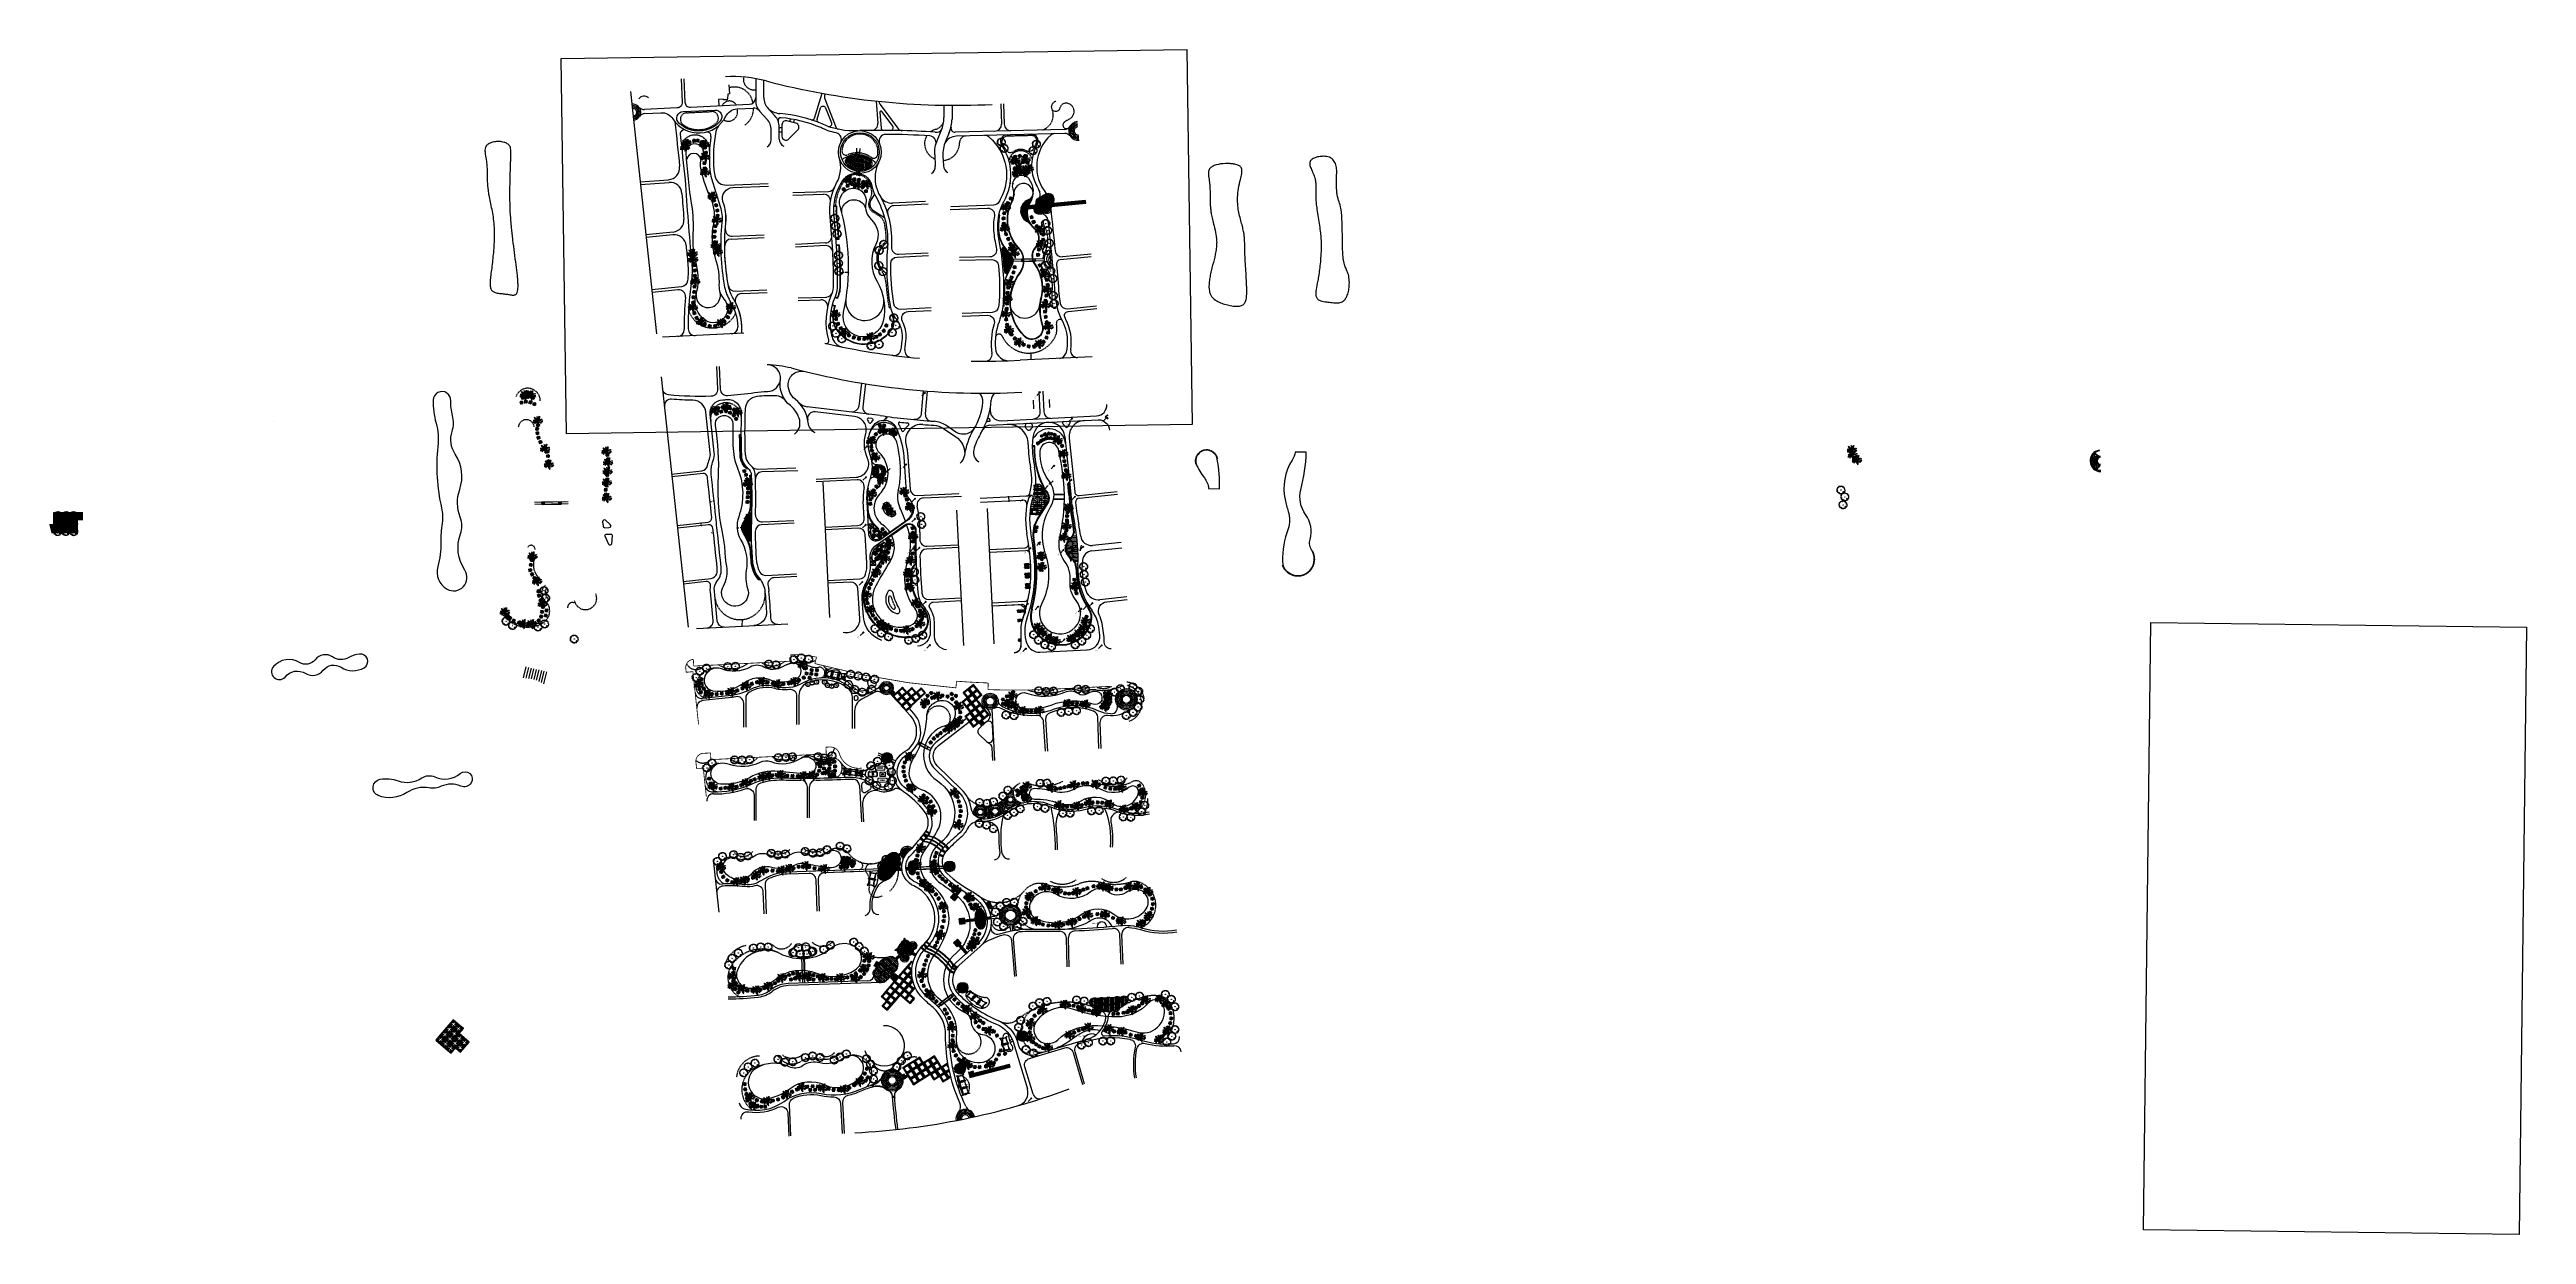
# Model space of a CAD drawing. Extents: x 309418 to 1212698, y 3438380 to 6877191.
# Drawn here: x 605823 to 607676, y 3438380 to 3439266 of the extents above; entities outside this region: 5.
import ezdxf
from ezdxf.enums import TextEntityAlignment as Align

# ---------------------------------------------------------------- set-up
doc = ezdxf.new("R2010")
doc.units = 0
doc.header["$MEASUREMENT"] = 0
doc.set_wipeout_variables(frame=1)
for name, pattern in [('DASHED', [0.75, 0.5, -0.25]), ('DASHED2', [0.375, 0.25, -0.125]), ('HIDDEN', [0.375, 0.25, -0.125]), ('HIDDEN2', [4.7625, 3.175, -1.5875]), ('L- BPLSCP$0$DLINE', [0.55, 0.3, -0.25]), ('XR-LS-HARDSCAPE-LINES$1$HIDDEN2', [0.1875, 0.125, -0.0625])]:
    doc.linetypes.add(name, pattern=pattern)
for name, color, linetype in [('-A-HATCH', 7, 'Continuous'), ('A-ANNO-DIMS', 7, 'Continuous'), ('ACTIVITIES KOISKS', 210, 'Continuous'), ('AR-arch.restaurant', 10, 'Continuous'), ('CR-GL$0$CR-SW', 4, 'Continuous'), ('design', 5, 'Continuous'), ('Draft _ Lines', 20, 'Continuous'), ('DRAFT LINES', 32, 'Continuous'), ('DRAFT-LINES', 10, 'Continuous'), ('HW-LS-XR-Base v1$0$LA-DT-STAIRS', 20, 'Continuous'), ('HW-LS-XR-Base v1$0$LA-DT-STEPPING STONE', 31, 'Continuous'), ('L- BPLSCP$0$LS-SITE-WALL', 240, 'Continuous'), ('LA-DT-BEACH BAR', 31, 'Continuous'), ('LA-DT-HD-INTERLOCK RANDOM PATTERN', 252, 'Continuous'), ('LA-DT-LIMIT OF BEACH BAR', 30, 'HIDDEN'), ('LA-DT-SF-DINNING-TABLE', 205, 'Continuous'), ('LA-FLOWERING-TREE', 221, 'Continuous'), ('LA-FN-PERGOLA', 20, 'DASHED2'), ('LA-FU-TENT RECTANGLE', 31, 'Continuous'), ('LA-FURN-PERGOLA-POOL DECK-02', 32, 'Continuous'), ('LA-FURN-TENTS', 40, 'Continuous'), ('LA-GNRL-Design Text', 3, 'Continuous'), ('LA-GNRL-NOTES-Text-03', 240, 'Continuous'), ('LA-HARD-LOOSE-FURN', 12, 'Continuous'), ('LA-HARD-PAVE-HATCH-MARBLE-TYPE (PV - MT-BG-01-AN - RA- ∅ - 01)', 227, 'Continuous'), ('LA-HARD-PAVE-HATCH-WOOD-TYPE( PV - WO-DW-01-∅ - ∅-∅ - 04)', 17, 'Continuous'), ('LA-HARD-PAVE-LINE-01', 30, 'Continuous'), ('LA-HARD-PAVE-LINE-STEPPING STONES', 23, 'Continuous'), ('LA-LANDSCAPE BASE', 140, 'Continuous'), ('LA-PATTERN', 28, 'Continuous'), ('LA-PLNT-PALMS', 251, 'Continuous'), ('LA-PLNT-TREE-TRUNK', 52, 'Continuous'), ('LA-RC WALL', 5, 'Continuous'), ('LA-SF-DINNING-TABLE', 205, 'Continuous'), ('LA-STAIRS', 10, 'Continuous'), ('LA-TREE-3', 62, 'Continuous'), ('LH-HARD', 9, 'Continuous'), ('LS-SHADE', 40, 'HIDDEN'), ('ph2-hardscape-xref$0$L-tent-col', 40, 'Continuous'), ('ph2-hardscape-xref$0$l-tent-footing', 30, 'Continuous'), ('text', 7, 'Continuous'), ('Tree-Delonix regia', 71, 'Continuous'), ('U-GLMLAY-binded$0$LS-SITE-WATR', 152, 'Continuous'), ('working', 7, 'Continuous'), ('X-DK-LANDSCPE BASE$0$LA-WOODEN -ELEV', 45, 'Continuous'), ('X-DK-LANDSCPE BASE$0$LA-WOODEN ELEV2', 29, 'Continuous')]:
    doc.layers.add(name, color=color, linetype=linetype)
for name, color, linetype, lineweight in [('HW-LA-SF-LOUNGE CHAIRS', 215, 'Continuous', 0), ('L-CON-SF-CABANA', 215, 'Continuous', 0), ('LA-FURN-PG-BASE', 130, 'XR-LS-HARDSCAPE-LINES$1$HIDDEN2', 5), ('LA-FURN-PG-LIMITS', 1, 'Continuous', 5), ('LA-FURN-PG-PLAY EQUIPMENT', 160, 'Continuous', 5), ('LA-FURN-PG-PLAY EQUIPMENT-hidden', 253, 'HIDDEN2', 5), ('LA-FURN-PG-SAFETY ZONE', 2, 'XR-LS-HARDSCAPE-LINES$1$HIDDEN2', 5), ('LA-HARD-FURN-PG-BASE', 130, 'HIDDEN2', 5), ('LA-HARD-FURN-PG-LIMITS', 1, 'Continuous', 5), ('LA-HARD-FURN-PG-PLAY EQUIPMENT', 160, 'Continuous', 5), ('LA-HARD-FURN-PG-SAFETY ZONE', 2, 'HIDDEN2', 5), ('LA-HARD-WALL', 71, 'Continuous', 20), ('X-DK-LANDSCPE BASE$0$LA-PLNT-PALM', 102, 'Continuous', 20)]:
    doc.layers.add(name, color=color, linetype=linetype, lineweight=lineweight)
for name, color, linetype, true_color in [('HW-LS-XR-Base v1$0$HW-LS-Retaining Walls', 1, 'Continuous', 0xff0000), ('LA-FOOD TRUCK', 7, 'Continuous', 0xcc0000), ('LA-GRAD-Spot Levels', 7, 'Continuous', 0xa50029)]:
    doc.layers.add(name, color=color, linetype=linetype, true_color=true_color)
for name, color, linetype, transparency in [('LA-DT-FN-TENT COLOR 1', 10, 'HIDDEN2', 0.4), ('LA-DT-FN-TENT-POSTS', 255, 'Continuous', 0.4), ('LA-DT-FN-TENT-WIRING', 252, 'DASHED2', 0.4)]:
    doc.layers.add(name, color=color, linetype=linetype, transparency=transparency)
doc.styles.add('Meters Large', font='arial.ttf')
doc.styles.get("Standard").update_dxf_attribs({"font": 'arial.ttf'})
doc.styles.add('TXT- (3)', font='gh-general font.shx', dxfattribs={"width": 0.7})
doc.styles.add('TXT- (design)', font='stylu.ttf', dxfattribs={"width": 0.7})
doc.dimstyles.get("Standard").update_dxf_attribs({"dimtxt": 0.18, "dimasz": 0.18, "dimexe": 0.18, "dimexo": 0.0625, "dimgap": 0.09, "dimtad": 0, "dimtih": 1, "dimtoh": 1, "dimdec": 4, "dimzin": 0, "dimdsep": 46, "dimtxsty": 'Standard', "dimcen": 0.09, "dimadec": 0, "dimazin": 0, "dimtfac": 1, "dimtdec": 4, "dimtofl": 0, "dimtmove": 0, "dimatfit": 3, "dimfxl": 1, "dimtolj": 1, "dimtzin": 0, "dimarcsym": 0})
picture_1 = doc.add_image_def('image2.jpg', size_in_pixel=(7091, 4382))
picture_2 = doc.add_image_def('image3.jpg', size_in_pixel=(7142, 4284))
pattern_1 = [(90, (0, 0), (-0.125, 0), [])]
pattern_2 = [(95, (0, 0), (-0.1245243372615, -0.0108944678435), [])]
pattern_3 = [(182.040416779, (0, 0), (0.017802232055, -0.49968298003), [])]

# ---------------------------------------------------------------- blocks, each defined once
blk = doc.blocks.new('PERGOLA')
at = {"layer": 'ACTIVITIES KOISKS'}
for points in [[(-833.6, 8582.9), (-837.6, 8578.9)], [(-837.6, 8582.9), (-833.6, 8578.9)]]:
    blk.add_lwpolyline(points, dxfattribs=at)
for points in [[(-837.3, 8582.7), (-833.8, 8582.7), (-833.8, 8579.2), (-837.3, 8579.2)], [(-837.1, 8582.4), (-834.1, 8582.4), (-834.1, 8579.4), (-837.1, 8579.4)]]:
    blk.add_lwpolyline(points, close=True, dxfattribs=at)
blk = doc.blocks.new('GH-B-LA-PL-PALM')
for p, q in [((-2.8, 1.3), (-3, 2)), ((-3, 2), (-2.5, 1.5)), ((-1.9, 0.6), (-2.8, 1.3)), ((-2.5, 1.5), (-1.6, 0.9)), ((-1.5, 3), (-2.2, 3.1)), ((-2.2, 3.1), (-1.6, 2.4)), ((-1, 0.2), (-1.9, 0.6)), ((-1.6, 2.4), (-1.3, 1.1)), ((-1.6, 0.9), (-0.9, 0.7)), ((-0.7, 2.4), (-1.5, 3)), ((-1.3, 1.1), (-0.7, 0.5)), ((-1, 0.2), (-0.1, 0)), ((-0.2, 1.2), (-0.7, 2.4)), ((-0.7, 0.5), (-0.1, 0.1)), ((0, 0.1), (-0.2, 1.2)), ((-0.6, 0), (-1.2, 0)), ((0.2, -1.2), (0.7, -1.8)), ((0.7, -1.8), (1.3, -2.2)), ((1.3, -2.2), (1.8, -2.9))]:
    blk.add_line(p, q)
for points in [[(-0.1, -0.1), (-0.7, -0.8), (-1.6, -1.4), (-2.3, -2.4), (-1.8, -1.3), (-1.1, -0.3), (-0.5, 0), (-0.1, 0)], [(-0.5, 1.8), (-0.5, 2.4), (-0.2, 3.2), (-0.2, 2.3), (0, 1.3), (0.1, 0.6)], [(0.1, 0.1), (0.5, 0.7), (1.2, 1.2), (1.8, 1.9), (2.2, 2.8)], [(0.1, 0.1), (1.1, 0.5), (2, 1.7), (1.4, 1.4)], [(0.5, -0.1), (1.1, -0.2), (1.8, 0.1), (1.1, 0.1), (0.5, 0.2)], [(-1.3, -0.5), (-2.1, -0.9), (-3.6, -1), (-2.9, -0.7), (-2.4, -0.3), (-1.2, 0)], [(-0.1, -0.1), (-0.5, -0.9), (-0.6, -1.9), (-0.4, -3.2), (-0.4, -3.7), (-0.1, -3.2), (0.1, -2.3), (0.2, -1.4), (0, -0.1)], [(0.1, -0.1), (1, -1), (1.9, -1.5), (2.8, -1.7), (3.1, -2), (2.8, -1.4), (1.9, -0.8), (1.1, -0.3), (0.6, -0.1), (0.1, 0)], [(1.8, -2.9), (1.7, -2), (1.3, -1.4), (0.7, -0.7)], [(1.7, -0.7), (2.2, -0.7), (2.8, -0.4), (3.1, -0.2), (2.5, -0.3), (1.5, -0.3), (1, -0.2)]]:
    blk.add_lwpolyline(points)
blk.add_arc((3.2, -0.2), 3.18, 108.5551, 173.4273)
at = {"layer": 'LA-PLNT-TREE-TRUNK'}
blk.add_circle((0, 0), 0.131, dxfattribs=at)
blk = doc.blocks.new('Delonix regia')
at = {"linetype": 'Continuous'}
blk.add_lwpolyline([(2.7, -0.5), (2.7, -0.6), (2.7, -0.6), (2.7, -0.6), (2.7, -0.6), (2.7, -0.7), (2.7, -0.7), (2.6, -0.8), (2.7, -0.8), (2.7, -0.9), (2.6, -0.9), (2.6, -0.8), (2.5, -0.8), (2.5, -0.9), (2.5, -0.9), (2.4, -0.9), (2.4, -0.9), (2.4, -1), (2.4, -1), (2.4, -1.1), (2.4, -1.1), (2.5, -1.1), (2.5, -1.1), (2.6, -1.1), (2.6, -1.1), (2.6, -1.1), (2.5, -1.1), (2.5, -1.2), (2.5, -1.2), (2.6, -1.2), (2.6, -1.3), (2.6, -1.4), (2.6, -1.4), (2.6, -1.4), (2.5, -1.4), (2.5, -1.4), (2.4, -1.4), (2.4, -1.3), (2.3, -1.3), (2.2, -1.3), (2.2, -1.3), (2.2, -1.4), (2.2, -1.5), (2.3, -1.5), (2.3, -1.6), (2.3, -1.6), (2.3, -1.7), (2.2, -1.7), (2.2, -1.7), (2.2, -1.7), (2.2, -1.8), (2.1, -1.8), (2, -1.8), (2, -1.9), (2, -1.9), (2, -1.9), (2, -2), (1.9, -2), (1.9, -2), (1.9, -2.1), (1.9, -2.1), (1.8, -2.2), (1.7, -2.2), (1.7, -2.2), (1.6, -2.3), (1.6, -2.3), (1.6, -2.4), (1.5, -2.4), (1.5, -2.5), (1.4, -2.6), (1.4, -2.6), (1.3, -2.6), (1.2, -2.6), (1.2, -2.6), (1.1, -2.6), (1.1, -2.6), (1, -2.6), (1, -2.6), (0.9, -2.6), (0.9, -2.6), (0.8, -2.7), (0.8, -2.7), (0.7, -2.8), (0.7, -2.8), (0.7, -2.8), (0.6, -2.8), (0.5, -2.8), (0.4, -2.9), (0.4, -2.9), (0.3, -3), (0.3, -2.9), (0.3, -2.9), (0.3, -2.9), (0.3, -2.8), (0.2, -2.7), (0.2, -2.7), (0.2, -2.6), (0.2, -2.6), (0.1, -2.6), (0.1, -2.5), (0.1, -2.5), (0.1, -2.4), (0.1, -2.4), (0.1, -2.4), (0.1, -2.3), (0.1, -2.3), (0.2, -2.2), (0.2, -2.2), (0.3, -2.2), (0.2, -2.1), (0.2, -2.1), (0.1, -2.1), (0.1, -2.1), (0.1, -2.1), (0, -2.1), (0, -2.1), (-0.1, -2.1), (-0.1, -2.1), (-0.2, -2), (-0.2, -2), (-0.3, -2.1), (-0.3, -2.1), (-0.3, -2.2), (-0.2, -2.2), (-0.3, -2.2), (-0.2, -2.3), (-0.2, -2.4), (-0.1, -2.4), (-0.1, -2.4), (-0.1, -2.4), (-0.1, -2.4), (-0.1, -2.5), (-0.1, -2.5), (-0.1, -2.6), (0, -2.6), (0, -2.7), (-0.1, -2.7), (-0.1, -2.7), (-0.2, -2.7), (-0.2, -2.8), (-0.2, -2.8), (-0.2, -2.8), (-0.2, -2.9), (-0.3, -2.8), (-0.3, -2.8), (-0.3, -2.8), (-0.3, -2.7), (-0.3, -2.7), (-0.4, -2.7), (-0.4, -2.7), (-0.5, -2.6), (-0.6, -2.7), (-0.6, -2.8), (-0.6, -2.8), (-0.6, -2.9), (-0.7, -2.8), (-0.8, -2.8), (-0.8, -2.9), (-0.9, -2.9), (-0.9, -2.8), (-1.1, -2.9), (-1.1, -2.9), (-1.1, -2.8), (-1.1, -2.8), (-1.1, -2.7), (-1.2, -2.7), (-1.3, -2.7), (-1.3, -2.7), (-1.3, -2.6), (-1.3, -2.6), (-1.3, -2.6), (-1.3, -2.5), (-1.4, -2.5), (-1.4, -2.4), (-1.4, -2.4), (-1.5, -2.4), (-1.5, -2.4), (-1.6, -2.4), (-1.7, -2.4), (-1.7, -2.4), (-1.7, -2.4), (-1.8, -2.3), (-1.8, -2.3), (-1.8, -2.3), (-1.8, -2.3), (-1.9, -2.3), (-1.9, -2.3), (-2, -2.3), (-2, -2.2), (-2, -2.2), (-2.1, -2.2), (-2.1, -2.1), (-2.1, -2.1), (-2.1, -2), (-2.1, -2), (-2.1, -2), (-2.1, -1.9), (-2.1, -1.9), (-2.1, -1.8), (-2, -1.8), (-2.1, -1.8), (-2.1, -1.7), (-2.1, -1.7), (-2.2, -1.7), (-2.2, -1.7), (-2.2, -1.8), (-2.2, -1.9), (-2.2, -1.9), (-2.2, -1.9), (-2.3, -1.9), (-2.3, -1.8), (-2.4, -1.8), (-2.4, -1.7), (-2.4, -1.7), (-2.5, -1.6), (-2.5, -1.6), (-2.5, -1.5), (-2.6, -1.5), (-2.6, -1.4), (-2.6, -1.3), (-2.7, -1.3), (-2.7, -1.2), (-2.7, -1.2), (-2.8, -1.1), (-2.8, -1.1), (-2.8, -1), (-2.8, -0.9), (-2.8, -0.9), (-2.8, -0.8), (-2.8, -0.8), (-2.9, -0.7), (-2.9, -0.7), (-2.8, -0.6), (-2.8, -0.6), (-2.8, -0.6), (-2.7, -0.6), (-2.7, -0.7), (-2.6, -0.7), (-2.6, -0.7), (-2.6, -0.7), (-2.6, -0.8), (-2.6, -0.8), (-2.5, -0.9), (-2.5, -0.9), (-2.4, -0.9), (-2.4, -1), (-2.4, -1), (-2.3, -0.9), (-2.4, -0.9), (-2.4, -0.8), (-2.4, -0.8), (-2.4, -0.7), (-2.4, -0.7), (-2.4, -0.6), (-2.5, -0.6), (-2.5, -0.6), (-2.5, -0.5), (-2.6, -0.5), (-2.6, -0.5), (-2.6, -0.4), (-2.5, -0.4), (-2.5, -0.4), (-2.5, -0.3), (-2.5, -0.2), (-2.6, -0.2), (-2.5, -0.1), (-2.6, -0.1), (-2.6, -0.1), (-2.6, 0), (-2.6, 0), (-2.7, 0), (-2.7, 0), (-2.7, 0), (-2.8, -0.1), (-2.8, -0.1), (-2.8, -0.1), (-2.9, -0.1), (-2.9, 0), (-3, 0), (-3, 0.1), (-3, 0.2), (-3, 0.2), (-2.9, 0.3), (-2.8, 0.3), (-2.8, 0.4), (-2.9, 0.4), (-2.9, 0.4), (-2.9, 0.5), (-2.9, 0.5), (-2.9, 0.6), (-2.9, 0.6), (-2.9, 0.6), (-2.9, 0.7), (-2.9, 0.7), (-2.9, 0.7), (-2.8, 0.7), (-2.8, 0.7), (-2.8, 0.6), (-2.7, 0.7), (-2.7, 0.7), (-2.6, 0.8), (-2.6, 0.8), (-2.7, 0.8), (-2.7, 0.9), (-2.7, 1), (-2.7, 1), (-2.7, 1), (-2.7, 1.1), (-2.8, 1.2), (-2.8, 1.2), (-2.7, 1.3), (-2.7, 1.2), (-2.6, 1.2), (-2.5, 1.2), (-2.5, 1.3), (-2.5, 1.3), (-2.5, 1.4), (-2.5, 1.4), (-2.5, 1.5), (-2.5, 1.5), (-2.5, 1.6), (-2.4, 1.6), (-2.4, 1.6), (-2.3, 1.6), (-2.3, 1.5), (-2.3, 1.5), (-2.3, 1.4), (-2.3, 1.4), (-2.2, 1.4), (-2.2, 1.5), (-2.1, 1.4), (-2.1, 1.5), (-2.1, 1.5), (-2.2, 1.5), (-2.2, 1.5), (-2.2, 1.6), (-2.3, 1.7), (-2.3, 1.7), (-2.3, 1.8), (-2.3, 1.8), (-2.2, 1.8), (-2.2, 1.9), (-2.2, 2), (-2.2, 2), (-2.1, 1.9), (-2.1, 1.9), (-2, 1.9), (-2, 2), (-2, 2), (-2, 2.1), (-2, 2.1), (-2, 2.2), (-2, 2.2), (-1.9, 2.2), (-1.9, 2.2), (-1.8, 2.2), (-1.8, 2.2), (-1.8, 2.2), (-1.7, 2.2), (-1.7, 2.2), (-1.6, 2.2), (-1.6, 2.2), (-1.6, 2.3), (-1.6, 2.3), (-1.7, 2.3), (-1.7, 2.3), (-1.6, 2.4), (-1.5, 2.4), (-1.5, 2.4), (-1.5, 2.5), (-1.5, 2.6), (-1.5, 2.6), (-1.4, 2.7), (-1.4, 2.6), (-1.3, 2.7), (-1.3, 2.7), (-1.2, 2.6), (-1.2, 2.6), (-1.2, 2.6), (-1.2, 2.6), (-1.2, 2.5), (-1.1, 2.6), (-1.1, 2.6), (-1.1, 2.7), (-1.1, 2.7), (-1, 2.8), (-0.9, 2.8), (-0.9, 2.8), (-0.9, 2.9), (-0.8, 2.9), (-0.8, 2.9), (-0.7, 3), (-0.7, 2.9), (-0.7, 2.8), (-0.7, 2.8), (-0.7, 2.7), (-0.8, 2.7), (-0.8, 2.6), (-0.8, 2.6), (-0.7, 2.6), (-0.7, 2.5), (-0.6, 2.6), (-0.6, 2.6), (-0.6, 2.6), (-0.6, 2.7), (-0.6, 2.7), (-0.5, 2.7), (-0.6, 2.8), (-0.6, 2.8), (-0.6, 2.8), (-0.6, 2.9), (-0.6, 2.9), (-0.5, 2.9), (-0.5, 3), (-0.4, 3), (-0.4, 3), (-0.3, 3), (-0.3, 3), (-0.2, 3), (-0.1, 3), (-0.1, 3), (0, 3), (0, 3), (0.1, 3), (0.1, 2.9), (0, 2.9), (0, 2.9), (0, 2.9), (0.1, 2.9), (0.1, 2.9), (0.1, 2.9), (0.2, 2.8), (0.2, 2.9), (0.2, 2.9), (0.2, 2.9), (0.3, 2.9), (0.3, 2.8), (0.4, 2.9), (0.5, 2.9), (0.5, 2.9), (0.6, 2.9), (0.7, 2.9), (0.7, 2.9), (0.8, 2.9), (0.8, 2.9), (0.8, 2.8), (0.9, 2.8), (0.9, 2.9), (1, 2.9), (1, 2.9), (1.1, 2.9), (1.1, 2.8), (1.1, 2.8), (1.1, 2.7), (1.1, 2.7), (1.2, 2.7), (1.2, 2.7), (1.3, 2.7), (1.3, 2.7), (1.3, 2.7), (1.3, 2.6), (1.3, 2.6), (1.4, 2.6), (1.4, 2.6), (1.4, 2.6), (1.5, 2.6), (1.5, 2.5), (1.5, 2.5), (1.5, 2.4), (1.5, 2.3), (1.4, 2.3), (1.4, 2.2), (1.4, 2.2), (1.5, 2.1), (1.5, 2.1), (1.6, 2.1), (1.6, 2.1), (1.7, 2.1), (1.6, 2.2), (1.6, 2.2), (1.6, 2.3), (1.7, 2.3), (1.7, 2.3), (1.7, 2.3), (1.8, 2.3), (1.8, 2.3), (1.9, 2.3), (1.9, 2.2), (2, 2.1), (2, 2.1), (2, 2.1), (2.1, 2.1), (2.1, 2.1), (2.2, 2.1), (2.2, 2), (2.2, 2), (2.2, 1.9), (2.3, 1.9), (2.3, 1.9), (2.3, 1.8), (2.3, 1.8), (2.3, 1.7), (2.3, 1.7), (2.4, 1.7), (2.4, 1.7), (2.4, 1.7), (2.4, 1.6), (2.5, 1.6), (2.5, 1.6), (2.5, 1.5), (2.5, 1.5), (2.5, 1.4), (2.5, 1.4), (2.6, 1.4), (2.6, 1.3), (2.7, 1.3), (2.7, 1.2), (2.7, 1.2), (2.7, 1.2), (2.7, 1.1), (2.6, 1.1), (2.5, 1), (2.5, 0.9), (2.4, 0.9), (2.5, 0.9), (2.5, 0.8), (2.5, 0.8), (2.6, 0.7), (2.6, 0.7), (2.7, 0.7), (2.7, 0.8), (2.7, 0.8), (2.8, 0.8), (2.8, 0.8), (2.8, 0.8), (2.9, 0.7), (2.9, 0.6), (2.9, 0.6), (3, 0.5), (3, 0.4), (2.9, 0.4), (2.9, 0.3), (2.9, 0.3), (2.8, 0.3), (2.8, 0.3), (2.7, 0.4), (2.7, 0.4), (2.7, 0.4), (2.7, 0.4), (2.6, 0.3), (2.6, 0.3), (2.6, 0.3), (2.6, 0.2), (2.6, 0.2), (2.6, 0.1), (2.7, 0.1), (2.7, 0.1), (2.8, 0), (2.8, 0), (2.8, 0), (2.8, -0.1), (2.8, -0.1), (2.9, -0.2), (2.9, -0.3), (2.9, -0.3), (2.9, -0.4), (2.9, -0.4), (2.8, -0.4), (2.8, -0.5), (2.8, -0.5)], close=True, dxfattribs=at)
blk.add_circle((0, 0), 0.122, dxfattribs=at)
blk = doc.blocks.new('Lounge 1')
at = {"lineweight": 13, "extrusion": (0, 0, -1)}
blk.add_line((0.4, 1.4), (0.4, 0.9), dxfattribs=at)
blk.add_wipeout([(0.3, 0.9), (0.3, 0), (-0.3, 0), (-0.3, 0.9), (-0.4, 0.9), (-0.4, 1.4), (-0.3, 1.4), (-0.3, 2), (0.3, 2), (0.3, 1.4), (0.4, 1.4), (0.4, 0.9)])
for p, q in [((-0.3, 1.4), (-0.4, 1.4)), ((-0.4, 1.4), (-0.4, 0.9)), ((-0.3, 0.9), (-0.4, 0.9)), ((0.4, 1.4), (0.3, 1.4)), ((0.4, 0.9), (0.3, 0.9))]:
    blk.add_line(p, q, dxfattribs=at)
at = {"extrusion": (0, 0, -1)}
for p, q in [((-0.3, 2), (-0.3, 0)), ((0.3, 0), (-0.3, 0)), ((0.3, 2), (0.3, 0))]:
    blk.add_line(p, q, dxfattribs=at)
blk.add_lwpolyline([(0.3, 1.4), (-0.3, 1.4)])
blk = doc.blocks.new('umbrella')
blk.add_lwpolyline([(-0.3, 1.2), (-1.2, 0.3), (-0.9, -0.9), (0.3, -1.2), (1.2, -0.3), (0.9, 0.9)], close=True)
for points in [[(1.1, 0.3), (-1.1, -0.3)], [(0.3, -1.2), (-0.3, 1.2)]]:
    blk.add_lwpolyline(points)
at = {"layer": 'L-CON-SF-CABANA', "extrusion": (0, 0, -1)}
for p, q in [((-1, 0.6), (1, -0.6)), ((0.6, 1), (-0.6, -1))]:
    blk.add_line(p, q, dxfattribs=at)
blk = doc.blocks.new('LA-SIDE TABLE-0')
at = {"layer": 'HW-LA-SF-LOUNGE CHAIRS'}
blk.add_lwpolyline([(-0.2, 0.2), (0.2, -0.2), (-0.2, -0.5), (-0.5, -0.2)], close=True, dxfattribs=at)
blk = doc.blocks.new('*U69')
at = {"layer": 'HW-LA-SF-LOUNGE CHAIRS', "rotation": 343.5441132571666}
blk.add_blockref('Lounge 1', (0.3, -1.3), dxfattribs=at)
blk.add_blockref('Lounge 1', (-0.9, -0.9), dxfattribs=at)
at = {"rotation": 27.75438509630476}
blk.add_blockref('LA-SIDE TABLE-0', (0.2, 0.8), dxfattribs=at)
at = {"layer": 'HW-LA-SF-LOUNGE CHAIRS', "rotation": 347.0531065349857}
blk.add_blockref('umbrella', (0, 0), dxfattribs=at)
blk = doc.blocks.new('*U70')
at = {"layer": 'HW-LA-SF-LOUNGE CHAIRS', "rotation": 25.38176672668566}
blk.add_blockref('Lounge 1', (1.1, -0.8), dxfattribs=at)
blk.add_blockref('Lounge 1', (-0.1, -1.3), dxfattribs=at)
at = {"rotation": 69.59203856582384}
blk.add_blockref('LA-SIDE TABLE-0', (-0.4, 0.8), dxfattribs=at)
at = {"layer": 'HW-LA-SF-LOUNGE CHAIRS', "rotation": 28.89076000450477}
blk.add_blockref('umbrella', (0, 0), dxfattribs=at)
blk = doc.blocks.new('*U71')
at = {"layer": 'HW-LA-SF-LOUNGE CHAIRS', "rotation": 47.11483591817339}
blk.add_blockref('Lounge 1', (1.3, -0.3), dxfattribs=at)
blk.add_blockref('Lounge 1', (0.4, -1.3), dxfattribs=at)
at = {"rotation": 91.32510775731159}
blk.add_blockref('LA-SIDE TABLE-0', (-0.6, 0.6), dxfattribs=at)
at = {"layer": 'HW-LA-SF-LOUNGE CHAIRS', "rotation": 50.6238291959925}
blk.add_blockref('umbrella', (0, 0), dxfattribs=at)
blk = doc.blocks.new('*U81')
at = {"layer": 'HW-LA-SF-LOUNGE CHAIRS', "rotation": 17.66366737067781}
blk.add_blockref('Lounge 1', (1, -0.9), dxfattribs=at)
blk.add_blockref('Lounge 1', (-0.3, -1.3), dxfattribs=at)
at = {"rotation": 61.87393920981601}
blk.add_blockref('LA-SIDE TABLE-0', (-0.3, 0.8), dxfattribs=at)
at = {"layer": 'HW-LA-SF-LOUNGE CHAIRS', "rotation": 21.17266064849692}
blk.add_blockref('umbrella', (0, 0), dxfattribs=at)
blk = doc.blocks.new('*U75')
at = {"layer": 'HW-LA-SF-LOUNGE CHAIRS', "rotation": 193.9228509186497}
blk.add_blockref('Lounge 1', (-0.9, 1), dxfattribs=at)
blk.add_blockref('Lounge 1', (0.4, 1.3), dxfattribs=at)
at = {"rotation": 238.1331227577878}
blk.add_blockref('LA-SIDE TABLE-0', (0.2, -0.8), dxfattribs=at)
at = {"layer": 'HW-LA-SF-LOUNGE CHAIRS', "rotation": 197.4318441964687}
blk.add_blockref('umbrella', (0, 0), dxfattribs=at)
blk = doc.blocks.new('*U74')
at = {"layer": 'HW-LA-SF-LOUNGE CHAIRS', "rotation": 179.2834599141602}
blk.add_blockref('Lounge 1', (-0.6, 1.2), dxfattribs=at)
blk.add_blockref('Lounge 1', (0.7, 1.1), dxfattribs=at)
at = {"rotation": 223.4937317532984}
blk.add_blockref('LA-SIDE TABLE-0', (0, -0.9), dxfattribs=at)
at = {"layer": 'HW-LA-SF-LOUNGE CHAIRS', "rotation": 182.7924531919793}
blk.add_blockref('umbrella', (0, 0), dxfattribs=at)
blk = doc.blocks.new('*U73')
at = {"layer": 'HW-LA-SF-LOUNGE CHAIRS', "rotation": 149.2539749205412}
blk.add_blockref('Lounge 1', (0, 1.3), dxfattribs=at)
blk.add_blockref('Lounge 1', (1.1, 0.7), dxfattribs=at)
at = {"rotation": 193.4642467596794}
blk.add_blockref('LA-SIDE TABLE-0', (-0.4, -0.8), dxfattribs=at)
at = {"layer": 'HW-LA-SF-LOUNGE CHAIRS', "rotation": 152.7629681983603}
blk.add_blockref('umbrella', (0, 0), dxfattribs=at)
blk = doc.blocks.new('*U72')
at = {"layer": 'HW-LA-SF-LOUNGE CHAIRS', "rotation": 134.9580448090608}
blk.add_blockref('Lounge 1', (0.4, 1.3), dxfattribs=at)
blk.add_blockref('Lounge 1', (1.3, 0.4), dxfattribs=at)
at = {"rotation": 179.168316648199}
blk.add_blockref('LA-SIDE TABLE-0', (-0.6, -0.6), dxfattribs=at)
at = {"layer": 'HW-LA-SF-LOUNGE CHAIRS', "rotation": 138.4670380868799}
blk.add_blockref('umbrella', (0, 0), dxfattribs=at)
blk = doc.blocks.new('*U78')
at = {"layer": 'HW-LA-SF-LOUNGE CHAIRS', "rotation": 154.9608693228704}
blk.add_blockref('Lounge 1', (-0.1, 1.3), dxfattribs=at)
blk.add_blockref('Lounge 1', (1.1, 0.8), dxfattribs=at)
at = {"rotation": 199.1711411620086}
blk.add_blockref('LA-SIDE TABLE-0', (-0.4, -0.8), dxfattribs=at)
at = {"layer": 'HW-LA-SF-LOUNGE CHAIRS', "rotation": 158.4698626006895}
blk.add_blockref('umbrella', (0, 0), dxfattribs=at)
blk = doc.blocks.new('*U77')
at = {"layer": 'HW-LA-SF-LOUNGE CHAIRS', "rotation": 157.1710343651449}
blk.add_blockref('Lounge 1', (-0.2, 1.3), dxfattribs=at)
blk.add_blockref('Lounge 1', (1, 0.8), dxfattribs=at)
at = {"rotation": 201.3813062042831}
blk.add_blockref('LA-SIDE TABLE-0', (-0.3, -0.8), dxfattribs=at)
at = {"layer": 'HW-LA-SF-LOUNGE CHAIRS', "rotation": 160.680027642964}
blk.add_blockref('umbrella', (0, 0), dxfattribs=at)
blk = doc.blocks.new('*U76')
at = {"layer": 'HW-LA-SF-LOUNGE CHAIRS', "rotation": 152.3043402776018}
blk.add_blockref('Lounge 1', (0, 1.3), dxfattribs=at)
blk.add_blockref('Lounge 1', (1.1, 0.7), dxfattribs=at)
at = {"rotation": 196.51461211674}
blk.add_blockref('LA-SIDE TABLE-0', (-0.4, -0.8), dxfattribs=at)
at = {"layer": 'HW-LA-SF-LOUNGE CHAIRS', "rotation": 155.8133335554209}
blk.add_blockref('umbrella', (0, 0), dxfattribs=at)
blk = doc.blocks.new('*U79')
at = {"layer": 'HW-LA-SF-LOUNGE CHAIRS', "rotation": 150.982855724773}
blk.add_blockref('Lounge 1', (0, 1.3), dxfattribs=at)
blk.add_blockref('Lounge 1', (1.1, 0.7), dxfattribs=at)
at = {"rotation": 195.1931275639112}
blk.add_blockref('LA-SIDE TABLE-0', (-0.4, -0.8), dxfattribs=at)
at = {"layer": 'HW-LA-SF-LOUNGE CHAIRS', "rotation": 154.4918490025921}
blk.add_blockref('umbrella', (0, 0), dxfattribs=at)
blk = doc.blocks.new('*U80')
at = {"layer": 'HW-LA-SF-LOUNGE CHAIRS', "rotation": 158.3472999956693}
blk.add_blockref('Lounge 1', (-0.2, 1.3), dxfattribs=at)
blk.add_blockref('Lounge 1', (1, 0.8), dxfattribs=at)
at = {"rotation": 202.5575718348075}
blk.add_blockref('LA-SIDE TABLE-0', (-0.3, -0.8), dxfattribs=at)
at = {"layer": 'HW-LA-SF-LOUNGE CHAIRS', "rotation": 161.8562932734884}
blk.add_blockref('umbrella', (0, 0), dxfattribs=at)
blk = doc.blocks.new('*U82')
at = {"layer": 'HW-LA-SF-LOUNGE CHAIRS', "rotation": 290.9503451997679}
blk.add_blockref('Lounge 1', (-0.8, -1), dxfattribs=at)
blk.add_blockref('Lounge 1', (-1.3, 0.2), dxfattribs=at)
at = {"rotation": 335.1606170389062}
blk.add_blockref('LA-SIDE TABLE-0', (0.8, 0.3), dxfattribs=at)
at = {"layer": 'HW-LA-SF-LOUNGE CHAIRS', "rotation": 294.4593384775871}
blk.add_blockref('umbrella', (0, 0), dxfattribs=at)
blk = doc.blocks.new('*U83')
at = {"layer": 'HW-LA-SF-LOUNGE CHAIRS', "rotation": 311.1246631608852}
blk.add_blockref('Lounge 1', (-0.4, -1.3), dxfattribs=at)
blk.add_blockref('Lounge 1', (-1.3, -0.3), dxfattribs=at)
at = {"rotation": 355.3349350000234}
blk.add_blockref('LA-SIDE TABLE-0', (0.7, 0.6), dxfattribs=at)
at = {"layer": 'HW-LA-SF-LOUNGE CHAIRS', "rotation": 314.6336564387043}
blk.add_blockref('umbrella', (0, 0), dxfattribs=at)
blk = doc.blocks.new('*U84')
at = {"layer": 'HW-LA-SF-LOUNGE CHAIRS', "rotation": 350.7855656224945}
blk.add_blockref('Lounge 1', (0.5, -1.2), dxfattribs=at)
blk.add_blockref('Lounge 1', (-0.8, -1), dxfattribs=at)
at = {"rotation": 34.99583746163272}
blk.add_blockref('LA-SIDE TABLE-0', (0.1, 0.9), dxfattribs=at)
at = {"layer": 'HW-LA-SF-LOUNGE CHAIRS', "rotation": 354.2945589003137}
blk.add_blockref('umbrella', (0, 0), dxfattribs=at)
blk = doc.blocks.new('*U85')
at = {"layer": 'HW-LA-SF-LOUNGE CHAIRS', "rotation": 7.487631221144544}
blk.add_blockref('Lounge 1', (0.8, -1.1), dxfattribs=at)
blk.add_blockref('Lounge 1', (-0.5, -1.2), dxfattribs=at)
at = {"rotation": 51.69790306028278}
blk.add_blockref('LA-SIDE TABLE-0', (-0.1, 0.9), dxfattribs=at)
at = {"layer": 'HW-LA-SF-LOUNGE CHAIRS', "rotation": 10.9966244989637}
blk.add_blockref('umbrella', (0, 0), dxfattribs=at)
blk = doc.blocks.new('*U86')
at = {"layer": 'HW-LA-SF-LOUNGE CHAIRS', "rotation": 4.823579471253301}
blk.add_blockref('Lounge 1', (0.7, -1.1), dxfattribs=at)
blk.add_blockref('Lounge 1', (-0.5, -1.2), dxfattribs=at)
at = {"rotation": 49.03385131039154}
blk.add_blockref('LA-SIDE TABLE-0', (-0.1, 0.9), dxfattribs=at)
at = {"layer": 'HW-LA-SF-LOUNGE CHAIRS', "rotation": 8.332572749072458}
blk.add_blockref('umbrella', (0, 0), dxfattribs=at)
blk = doc.blocks.new('*U87')
at = {"layer": 'HW-LA-SF-LOUNGE CHAIRS', "rotation": 11.55501020868668}
blk.add_blockref('Lounge 1', (0.9, -1), dxfattribs=at)
blk.add_blockref('Lounge 1', (-0.4, -1.3), dxfattribs=at)
at = {"rotation": 55.76528204782492}
blk.add_blockref('LA-SIDE TABLE-0', (-0.2, 0.9), dxfattribs=at)
at = {"layer": 'HW-LA-SF-LOUNGE CHAIRS', "rotation": 15.06400348650584}
blk.add_blockref('umbrella', (0, 0), dxfattribs=at)
blk = doc.blocks.new('*U88')
at = {"layer": 'HW-LA-SF-LOUNGE CHAIRS', "rotation": 26.63549755309474}
blk.add_blockref('Lounge 1', (1.1, -0.7), dxfattribs=at)
blk.add_blockref('Lounge 1', (-0.1, -1.3), dxfattribs=at)
at = {"rotation": 70.84576939223298}
blk.add_blockref('LA-SIDE TABLE-0', (-0.4, 0.8), dxfattribs=at)
at = {"layer": 'HW-LA-SF-LOUNGE CHAIRS', "rotation": 30.1444908309139}
blk.add_blockref('umbrella', (0, 0), dxfattribs=at)
blk = doc.blocks.new('*U89')
at = {"layer": 'HW-LA-SF-LOUNGE CHAIRS', "rotation": 27.50146517912221}
blk.add_blockref('Lounge 1', (1.1, -0.7), dxfattribs=at)
blk.add_blockref('Lounge 1', (0, -1.3), dxfattribs=at)
at = {"rotation": 71.71173701826044}
blk.add_blockref('LA-SIDE TABLE-0', (-0.4, 0.8), dxfattribs=at)
at = {"layer": 'HW-LA-SF-LOUNGE CHAIRS', "rotation": 31.01045845694136}
blk.add_blockref('umbrella', (0, 0), dxfattribs=at)
blk = doc.blocks.new('*U108')
at = {"layer": 'HW-LA-SF-LOUNGE CHAIRS', "rotation": 58.61597517585755}
blk.add_blockref('Lounge 1', (1.3, 0), dxfattribs=at)
blk.add_blockref('Lounge 1', (0.6, -1.2), dxfattribs=at)
at = {"rotation": 102.8262470149958}
blk.add_blockref('LA-SIDE TABLE-0', (-0.7, 0.5), dxfattribs=at)
at = {"layer": 'HW-LA-SF-LOUNGE CHAIRS', "rotation": 62.12496845367672}
blk.add_blockref('umbrella', (0, 0), dxfattribs=at)
blk = doc.blocks.new('*U122')
at = {"layer": 'HW-LA-SF-LOUNGE CHAIRS', "rotation": 74.65315455285133}
blk.add_blockref('Lounge 1', (1.3, 0.3), dxfattribs=at)
blk.add_blockref('Lounge 1', (0.9, -0.9), dxfattribs=at)
at = {"rotation": 118.8634263919896}
blk.add_blockref('LA-SIDE TABLE-0', (-0.8, 0.2), dxfattribs=at)
at = {"layer": 'HW-LA-SF-LOUNGE CHAIRS', "rotation": 78.16214783067049}
blk.add_blockref('umbrella', (0, 0), dxfattribs=at)
blk = doc.blocks.new('*U109')
at = {"layer": 'HW-LA-SF-LOUNGE CHAIRS', "rotation": 89.81575495807643}
blk.add_blockref('Lounge 1', (1.2, 0.6), dxfattribs=at)
blk.add_blockref('Lounge 1', (1.2, -0.7), dxfattribs=at)
at = {"rotation": 134.0260267972147}
blk.add_blockref('LA-SIDE TABLE-0', (-0.9, 0), dxfattribs=at)
at = {"layer": 'HW-LA-SF-LOUNGE CHAIRS', "rotation": 93.32474823589557}
blk.add_blockref('umbrella', (0, 0), dxfattribs=at)
blk = doc.blocks.new('*U107')
at = {"layer": 'HW-LA-SF-LOUNGE CHAIRS', "rotation": 106.1997163375212}
blk.add_blockref('Lounge 1', (0.9, 0.9), dxfattribs=at)
blk.add_blockref('Lounge 1', (1.3, -0.3), dxfattribs=at)
at = {"rotation": 150.4099881766595}
blk.add_blockref('LA-SIDE TABLE-0', (-0.8, -0.2), dxfattribs=at)
at = {"layer": 'HW-LA-SF-LOUNGE CHAIRS', "rotation": 109.7087096153404}
blk.add_blockref('umbrella', (0, 0), dxfattribs=at)
blk = doc.blocks.new('*U106')
at = {"layer": 'HW-LA-SF-LOUNGE CHAIRS', "rotation": 107.1006395832508}
blk.add_blockref('Lounge 1', (0.9, 1), dxfattribs=at)
blk.add_blockref('Lounge 1', (1.3, -0.3), dxfattribs=at)
at = {"rotation": 151.3109114223891}
blk.add_blockref('LA-SIDE TABLE-0', (-0.8, -0.3), dxfattribs=at)
at = {"layer": 'HW-LA-SF-LOUNGE CHAIRS', "rotation": 110.60963286107}
blk.add_blockref('umbrella', (0, 0), dxfattribs=at)
blk = doc.blocks.new('*U105')
at = {"layer": 'HW-LA-SF-LOUNGE CHAIRS', "rotation": 97.30603277959668}
blk.add_blockref('Lounge 1', (1.1, 0.8), dxfattribs=at)
blk.add_blockref('Lounge 1', (1.2, -0.5), dxfattribs=at)
at = {"rotation": 141.5163046187349}
blk.add_blockref('LA-SIDE TABLE-0', (-0.9, -0.1), dxfattribs=at)
at = {"layer": 'HW-LA-SF-LOUNGE CHAIRS', "rotation": 100.8150260574159}
blk.add_blockref('umbrella', (0, 0), dxfattribs=at)
blk = doc.blocks.new('*U121')
at = {"layer": 'HW-LA-SF-LOUNGE CHAIRS', "rotation": 35.06709769678177}
blk.add_blockref('Lounge 1', (1.2, -0.6), dxfattribs=at)
blk.add_blockref('Lounge 1', (0.1, -1.3), dxfattribs=at)
at = {"rotation": 79.27736953592}
blk.add_blockref('LA-SIDE TABLE-0', (-0.5, 0.7), dxfattribs=at)
at = {"layer": 'HW-LA-SF-LOUNGE CHAIRS', "rotation": 38.57609097460093}
blk.add_blockref('umbrella', (0, 0), dxfattribs=at)
blk = doc.blocks.new('*U120')
at = {"layer": 'HW-LA-SF-LOUNGE CHAIRS', "rotation": 48.76304469932584}
blk.add_blockref('Lounge 1', (1.3, -0.3), dxfattribs=at)
blk.add_blockref('Lounge 1', (0.4, -1.2), dxfattribs=at)
at = {"rotation": 92.97331653846408}
blk.add_blockref('LA-SIDE TABLE-0', (-0.7, 0.6), dxfattribs=at)
at = {"layer": 'HW-LA-SF-LOUNGE CHAIRS', "rotation": 52.27203797714501}
blk.add_blockref('umbrella', (0, 0), dxfattribs=at)
blk = doc.blocks.new('*U119')
at = {"layer": 'HW-LA-SF-LOUNGE CHAIRS', "rotation": 53.65004144923008}
blk.add_blockref('Lounge 1', (1.3, -0.2), dxfattribs=at)
blk.add_blockref('Lounge 1', (0.5, -1.2), dxfattribs=at)
at = {"rotation": 97.86031328836832}
blk.add_blockref('LA-SIDE TABLE-0', (-0.7, 0.5), dxfattribs=at)
at = {"layer": 'HW-LA-SF-LOUNGE CHAIRS', "rotation": 57.15903472704926}
blk.add_blockref('umbrella', (0, 0), dxfattribs=at)
blk = doc.blocks.new('*U118')
at = {"layer": 'HW-LA-SF-LOUNGE CHAIRS', "rotation": 68.62043202788557}
blk.add_blockref('Lounge 1', (1.3, 0.2), dxfattribs=at)
blk.add_blockref('Lounge 1', (0.8, -1), dxfattribs=at)
at = {"rotation": 112.8307038670238}
blk.add_blockref('LA-SIDE TABLE-0', (-0.8, 0.3), dxfattribs=at)
at = {"layer": 'HW-LA-SF-LOUNGE CHAIRS', "rotation": 72.12942530570471}
blk.add_blockref('umbrella', (0, 0), dxfattribs=at)
blk = doc.blocks.new('*U117')
at = {"layer": 'HW-LA-SF-LOUNGE CHAIRS', "rotation": 76.63911402127417}
blk.add_blockref('Lounge 1', (1.3, 0.4), dxfattribs=at)
blk.add_blockref('Lounge 1', (1, -0.9), dxfattribs=at)
at = {"rotation": 120.8493858604124}
blk.add_blockref('LA-SIDE TABLE-0', (-0.9, 0.2), dxfattribs=at)
at = {"layer": 'HW-LA-SF-LOUNGE CHAIRS', "rotation": 80.14810729909333}
blk.add_blockref('umbrella', (0, 0), dxfattribs=at)
blk = doc.blocks.new('*U116')
at = {"layer": 'HW-LA-SF-LOUNGE CHAIRS', "rotation": 71.48283275535854}
blk.add_blockref('Lounge 1', (1.3, 0.3), dxfattribs=at)
blk.add_blockref('Lounge 1', (0.9, -1), dxfattribs=at)
at = {"rotation": 115.6931045944968}
blk.add_blockref('LA-SIDE TABLE-0', (-0.8, 0.3), dxfattribs=at)
at = {"layer": 'HW-LA-SF-LOUNGE CHAIRS', "rotation": 74.9918260331777}
blk.add_blockref('umbrella', (0, 0), dxfattribs=at)
blk = doc.blocks.new('*U115')
at = {"layer": 'HW-LA-SF-LOUNGE CHAIRS', "rotation": 93.11752441765674}
blk.add_blockref('Lounge 1', (1.1, 0.7), dxfattribs=at)
blk.add_blockref('Lounge 1', (1.2, -0.6), dxfattribs=at)
at = {"rotation": 137.327796256795}
blk.add_blockref('LA-SIDE TABLE-0', (-0.9, 0), dxfattribs=at)
at = {"layer": 'HW-LA-SF-LOUNGE CHAIRS', "rotation": 96.62651769547591}
blk.add_blockref('umbrella', (0, 0), dxfattribs=at)
blk = doc.blocks.new('*U114')
at = {"layer": 'HW-LA-SF-LOUNGE CHAIRS', "rotation": 111.042538555091}
blk.add_blockref('Lounge 1', (0.8, 1), dxfattribs=at)
blk.add_blockref('Lounge 1', (1.3, -0.2), dxfattribs=at)
at = {"rotation": 155.2528103942293}
blk.add_blockref('LA-SIDE TABLE-0', (-0.8, -0.3), dxfattribs=at)
at = {"layer": 'HW-LA-SF-LOUNGE CHAIRS', "rotation": 114.5515318329102}
blk.add_blockref('umbrella', (0, 0), dxfattribs=at)
blk = doc.blocks.new('*U113')
at = {"layer": 'HW-LA-SF-LOUNGE CHAIRS', "rotation": 112.902256444944}
blk.add_blockref('Lounge 1', (0.8, 1.1), dxfattribs=at)
blk.add_blockref('Lounge 1', (1.3, -0.1), dxfattribs=at)
at = {"rotation": 157.1125282840822}
blk.add_blockref('LA-SIDE TABLE-0', (-0.8, -0.3), dxfattribs=at)
at = {"layer": 'HW-LA-SF-LOUNGE CHAIRS', "rotation": 116.4112497227631}
blk.add_blockref('umbrella', (0, 0), dxfattribs=at)
blk = doc.blocks.new('*U112')
at = {"layer": 'HW-LA-SF-LOUNGE CHAIRS', "rotation": 115.5043517202483}
blk.add_blockref('Lounge 1', (0.8, 1.1), dxfattribs=at)
blk.add_blockref('Lounge 1', (1.3, -0.1), dxfattribs=at)
at = {"rotation": 159.7146235593865}
blk.add_blockref('LA-SIDE TABLE-0', (-0.8, -0.4), dxfattribs=at)
at = {"layer": 'HW-LA-SF-LOUNGE CHAIRS', "rotation": 119.0133449980674}
blk.add_blockref('umbrella', (0, 0), dxfattribs=at)
blk = doc.blocks.new('*U111')
at = {"layer": 'HW-LA-SF-LOUNGE CHAIRS', "rotation": 167.8649148409983}
blk.add_blockref('Lounge 1', (-0.4, 1.3), dxfattribs=at)
blk.add_blockref('Lounge 1', (0.9, 1), dxfattribs=at)
at = {"rotation": 212.0751866801365}
blk.add_blockref('LA-SIDE TABLE-0', (-0.2, -0.9), dxfattribs=at)
at = {"layer": 'HW-LA-SF-LOUNGE CHAIRS', "rotation": 171.3739081188174}
blk.add_blockref('umbrella', (0, 0), dxfattribs=at)
blk = doc.blocks.new('*U110')
at = {"layer": 'HW-LA-SF-LOUNGE CHAIRS', "rotation": 178.7454552913774}
blk.add_blockref('Lounge 1', (-0.6, 1.2), dxfattribs=at)
blk.add_blockref('Lounge 1', (0.7, 1.1), dxfattribs=at)
at = {"rotation": 222.9557271305156}
blk.add_blockref('LA-SIDE TABLE-0', (0, -0.9), dxfattribs=at)
at = {"layer": 'HW-LA-SF-LOUNGE CHAIRS', "rotation": 182.2544485691966}
blk.add_blockref('umbrella', (0, 0), dxfattribs=at)
blk = doc.blocks.new('*U124')
at = {"layer": 'HW-LA-SF-LOUNGE CHAIRS', "rotation": 220.9114696602529}
blk.add_blockref('Lounge 1', (-1.2, 0.4), dxfattribs=at)
blk.add_blockref('Lounge 1', (-0.3, 1.3), dxfattribs=at)
at = {"rotation": 265.1217414993911}
blk.add_blockref('LA-SIDE TABLE-0', (0.6, -0.7), dxfattribs=at)
at = {"layer": 'HW-LA-SF-LOUNGE CHAIRS', "rotation": 224.420462938072}
blk.add_blockref('umbrella', (0, 0), dxfattribs=at)
blk = doc.blocks.new('*U123')
at = {"layer": 'HW-LA-SF-LOUNGE CHAIRS', "rotation": 248.491638615745}
blk.add_blockref('Lounge 1', (-1.3, -0.2), dxfattribs=at)
blk.add_blockref('Lounge 1', (-0.8, 1), dxfattribs=at)
at = {"rotation": 292.7019104548833}
blk.add_blockref('LA-SIDE TABLE-0', (0.8, -0.3), dxfattribs=at)
at = {"layer": 'HW-LA-SF-LOUNGE CHAIRS', "rotation": 252.0006318935642}
blk.add_blockref('umbrella', (0, 0), dxfattribs=at)
blk = doc.blocks.new('*U104')
at = {"layer": 'HW-LA-SF-LOUNGE CHAIRS', "rotation": 236.3192529901591}
blk.add_blockref('Lounge 1', (-1.3, 0.1), dxfattribs=at)
blk.add_blockref('Lounge 1', (-0.6, 1.2), dxfattribs=at)
at = {"rotation": 280.5295248292974}
blk.add_blockref('LA-SIDE TABLE-0', (0.7, -0.5), dxfattribs=at)
at = {"layer": 'HW-LA-SF-LOUNGE CHAIRS', "rotation": 239.8282462679783}
blk.add_blockref('umbrella', (0, 0), dxfattribs=at)
blk = doc.blocks.new('*U103')
at = {"layer": 'HW-LA-SF-LOUNGE CHAIRS', "rotation": 271.8112248457865}
blk.add_blockref('Lounge 1', (-1.1, -0.7), dxfattribs=at)
blk.add_blockref('Lounge 1', (-1.2, 0.6), dxfattribs=at)
at = {"rotation": 316.0214966849248}
blk.add_blockref('LA-SIDE TABLE-0', (0.9, 0), dxfattribs=at)
at = {"layer": 'HW-LA-SF-LOUNGE CHAIRS', "rotation": 275.3202181236057}
blk.add_blockref('umbrella', (0, 0), dxfattribs=at)
blk = doc.blocks.new('*U102')
at = {"layer": 'HW-LA-SF-LOUNGE CHAIRS', "rotation": 277.3811150578299}
blk.add_blockref('Lounge 1', (-1.1, -0.8), dxfattribs=at)
blk.add_blockref('Lounge 1', (-1.2, 0.5), dxfattribs=at)
at = {"rotation": 321.5913868969681}
blk.add_blockref('LA-SIDE TABLE-0', (0.9, 0.1), dxfattribs=at)
at = {"layer": 'HW-LA-SF-LOUNGE CHAIRS', "rotation": 280.890108335649}
blk.add_blockref('umbrella', (0, 0), dxfattribs=at)
blk = doc.blocks.new('*U101')
at = {"layer": 'HW-LA-SF-LOUNGE CHAIRS', "rotation": 264.898272996274}
blk.add_blockref('Lounge 1', (-1.2, -0.5), dxfattribs=at)
blk.add_blockref('Lounge 1', (-1.1, 0.7), dxfattribs=at)
at = {"rotation": 309.1085448354122}
blk.add_blockref('LA-SIDE TABLE-0', (0.9, -0.1), dxfattribs=at)
at = {"layer": 'HW-LA-SF-LOUNGE CHAIRS', "rotation": 268.4072662740932}
blk.add_blockref('umbrella', (0, 0), dxfattribs=at)
blk = doc.blocks.new('*U100')
at = {"layer": 'HW-LA-SF-LOUNGE CHAIRS', "rotation": 253.8852886006087}
blk.add_blockref('Lounge 1', (-1.3, -0.3), dxfattribs=at)
blk.add_blockref('Lounge 1', (-0.9, 0.9), dxfattribs=at)
at = {"rotation": 298.0955604397469}
blk.add_blockref('LA-SIDE TABLE-0', (0.8, -0.2), dxfattribs=at)
at = {"layer": 'HW-LA-SF-LOUNGE CHAIRS', "rotation": 257.3942818784279}
blk.add_blockref('umbrella', (0, 0), dxfattribs=at)
blk = doc.blocks.new('*U99')
at = {"layer": 'HW-LA-SF-LOUNGE CHAIRS', "rotation": 249.8793224289823}
blk.add_blockref('Lounge 1', (-1.3, -0.2), dxfattribs=at)
blk.add_blockref('Lounge 1', (-0.9, 1), dxfattribs=at)
at = {"rotation": 294.0895942681205}
blk.add_blockref('LA-SIDE TABLE-0', (0.8, -0.3), dxfattribs=at)
at = {"layer": 'HW-LA-SF-LOUNGE CHAIRS', "rotation": 253.3883157068015}
blk.add_blockref('umbrella', (0, 0), dxfattribs=at)
blk = doc.blocks.new('*U98')
at = {"layer": 'HW-LA-SF-LOUNGE CHAIRS', "rotation": 235.1278231718941}
blk.add_blockref('Lounge 1', (-1.3, 0.1), dxfattribs=at)
blk.add_blockref('Lounge 1', (-0.6, 1.2), dxfattribs=at)
at = {"rotation": 279.3380950110324}
blk.add_blockref('LA-SIDE TABLE-0', (0.7, -0.5), dxfattribs=at)
at = {"layer": 'HW-LA-SF-LOUNGE CHAIRS', "rotation": 238.6368164497133}
blk.add_blockref('umbrella', (0, 0), dxfattribs=at)
blk = doc.blocks.new('*U97')
at = {"layer": 'HW-LA-SF-LOUNGE CHAIRS', "rotation": 240.4629835903464}
blk.add_blockref('Lounge 1', (-1.3, 0), dxfattribs=at)
blk.add_blockref('Lounge 1', (-0.7, 1.1), dxfattribs=at)
at = {"rotation": 284.6732554294846}
blk.add_blockref('LA-SIDE TABLE-0', (0.8, -0.4), dxfattribs=at)
at = {"layer": 'HW-LA-SF-LOUNGE CHAIRS', "rotation": 243.9719768681656}
blk.add_blockref('umbrella', (0, 0), dxfattribs=at)
blk = doc.blocks.new('*U96')
at = {"layer": 'HW-LA-SF-LOUNGE CHAIRS', "rotation": 241.8076260700437}
blk.add_blockref('Lounge 1', (-1.3, 0), dxfattribs=at)
blk.add_blockref('Lounge 1', (-0.7, 1.1), dxfattribs=at)
at = {"rotation": 286.017897909182}
blk.add_blockref('LA-SIDE TABLE-0', (0.8, -0.4), dxfattribs=at)
at = {"layer": 'HW-LA-SF-LOUNGE CHAIRS', "rotation": 245.3166193478629}
blk.add_blockref('umbrella', (0, 0), dxfattribs=at)
blk = doc.blocks.new('*U95')
at = {"layer": 'HW-LA-SF-LOUNGE CHAIRS', "rotation": 255.4078249230613}
blk.add_blockref('Lounge 1', (-1.3, -0.3), dxfattribs=at)
blk.add_blockref('Lounge 1', (-1, 0.9), dxfattribs=at)
at = {"rotation": 299.6180967621995}
blk.add_blockref('LA-SIDE TABLE-0', (0.8, -0.2), dxfattribs=at)
at = {"layer": 'HW-LA-SF-LOUNGE CHAIRS', "rotation": 258.9168182008804}
blk.add_blockref('umbrella', (0, 0), dxfattribs=at)
blk = doc.blocks.new('*U94')
at = {"layer": 'HW-LA-SF-LOUNGE CHAIRS', "rotation": 259.1570232967322}
blk.add_blockref('Lounge 1', (-1.3, -0.4), dxfattribs=at)
blk.add_blockref('Lounge 1', (-1, 0.9), dxfattribs=at)
at = {"rotation": 303.3672951358704}
blk.add_blockref('LA-SIDE TABLE-0', (0.9, -0.2), dxfattribs=at)
at = {"layer": 'HW-LA-SF-LOUNGE CHAIRS', "rotation": 262.6660165745513}
blk.add_blockref('umbrella', (0, 0), dxfattribs=at)
blk = doc.blocks.new('*U93')
at = {"layer": 'HW-LA-SF-LOUNGE CHAIRS', "rotation": 270.6801044949469}
blk.add_blockref('Lounge 1', (-1.1, -0.7), dxfattribs=at)
blk.add_blockref('Lounge 1', (-1.2, 0.6), dxfattribs=at)
at = {"rotation": 314.8903763340851}
blk.add_blockref('LA-SIDE TABLE-0', (0.9, 0), dxfattribs=at)
at = {"layer": 'HW-LA-SF-LOUNGE CHAIRS', "rotation": 274.189097772766}
blk.add_blockref('umbrella', (0, 0), dxfattribs=at)
blk = doc.blocks.new('*U91')
at = {"layer": 'HW-LA-SF-LOUNGE CHAIRS', "rotation": 260.7607394405232}
blk.add_blockref('Lounge 1', (-1.2, -0.5), dxfattribs=at)
blk.add_blockref('Lounge 1', (-1, 0.8), dxfattribs=at)
at = {"rotation": 304.9710112796614}
blk.add_blockref('LA-SIDE TABLE-0', (0.9, -0.1), dxfattribs=at)
at = {"layer": 'HW-LA-SF-LOUNGE CHAIRS', "rotation": 264.2697327183424}
blk.add_blockref('umbrella', (0, 0), dxfattribs=at)
blk = doc.blocks.new('*U90')
at = {"layer": 'HW-LA-SF-LOUNGE CHAIRS', "rotation": 257.7595603523914}
blk.add_blockref('Lounge 1', (-1.3, -0.4), dxfattribs=at)
blk.add_blockref('Lounge 1', (-1, 0.9), dxfattribs=at)
at = {"rotation": 301.9698321915297}
blk.add_blockref('LA-SIDE TABLE-0', (0.9, -0.2), dxfattribs=at)
at = {"layer": 'HW-LA-SF-LOUNGE CHAIRS', "rotation": 261.2685536302106}
blk.add_blockref('umbrella', (0, 0), dxfattribs=at)
blk = doc.blocks.new('*U92')
at = {"layer": 'HW-LA-SF-LOUNGE CHAIRS', "rotation": 234.8408121734567}
blk.add_blockref('Lounge 1', (-1.3, 0.1), dxfattribs=at)
blk.add_blockref('Lounge 1', (-0.6, 1.2), dxfattribs=at)
at = {"rotation": 279.0510840125949}
blk.add_blockref('LA-SIDE TABLE-0', (0.7, -0.5), dxfattribs=at)
at = {"layer": 'HW-LA-SF-LOUNGE CHAIRS', "rotation": 238.3498054512758}
blk.add_blockref('umbrella', (0, 0), dxfattribs=at)
blk = doc.blocks.new('*U128')
at = {"layer": 'HW-LA-SF-LOUNGE CHAIRS', "rotation": 57.66243320330598}
blk.add_blockref('Lounge 1', (1.3, -0.1), dxfattribs=at)
blk.add_blockref('Lounge 1', (0.6, -1.2), dxfattribs=at)
at = {"rotation": 101.8727050424442}
blk.add_blockref('LA-SIDE TABLE-0', (-0.7, 0.5), dxfattribs=at)
at = {"layer": 'HW-LA-SF-LOUNGE CHAIRS', "rotation": 61.17142648112514}
blk.add_blockref('umbrella', (0, 0), dxfattribs=at)
blk = doc.blocks.new('*U127')
at = {"layer": 'HW-LA-SF-LOUNGE CHAIRS', "rotation": 49.86302115581999}
blk.add_blockref('Lounge 1', (1.3, -0.2), dxfattribs=at)
blk.add_blockref('Lounge 1', (0.5, -1.2), dxfattribs=at)
at = {"rotation": 94.07329299495822}
blk.add_blockref('LA-SIDE TABLE-0', (-0.7, 0.6), dxfattribs=at)
at = {"layer": 'HW-LA-SF-LOUNGE CHAIRS', "rotation": 53.37201443363917}
blk.add_blockref('umbrella', (0, 0), dxfattribs=at)
blk = doc.blocks.new('*U125')
at = {"layer": 'HW-LA-SF-LOUNGE CHAIRS', "rotation": 197.6106721176034}
blk.add_blockref('Lounge 1', (-1, 0.9), dxfattribs=at)
blk.add_blockref('Lounge 1', (0.3, 1.3), dxfattribs=at)
at = {"rotation": 241.8209439567416}
blk.add_blockref('LA-SIDE TABLE-0', (0.3, -0.8), dxfattribs=at)
at = {"layer": 'HW-LA-SF-LOUNGE CHAIRS', "rotation": 201.1196653954225}
blk.add_blockref('umbrella', (0, 0), dxfattribs=at)
blk = doc.blocks.new('*U126')
at = {"layer": 'HW-LA-SF-LOUNGE CHAIRS', "rotation": 215.6058830997293}
blk.add_blockref('Lounge 1', (-1.2, 0.6), dxfattribs=at)
blk.add_blockref('Lounge 1', (-0.1, 1.3), dxfattribs=at)
at = {"rotation": 259.8161549388675}
blk.add_blockref('LA-SIDE TABLE-0', (0.5, -0.7), dxfattribs=at)
at = {"layer": 'HW-LA-SF-LOUNGE CHAIRS', "rotation": 219.1148763775484}
blk.add_blockref('umbrella', (0, 0), dxfattribs=at)
blk = doc.blocks.new('*U130')
at = {"layer": 'HW-LA-SF-LOUNGE CHAIRS', "rotation": 235.6028598732069}
blk.add_blockref('Lounge 1', (-1.3, 0.1), dxfattribs=at)
blk.add_blockref('Lounge 1', (-0.6, 1.2), dxfattribs=at)
at = {"rotation": 279.8131317123452}
blk.add_blockref('LA-SIDE TABLE-0', (0.7, -0.5), dxfattribs=at)
at = {"layer": 'HW-LA-SF-LOUNGE CHAIRS', "rotation": 239.1118531510261}
blk.add_blockref('umbrella', (0, 0), dxfattribs=at)
blk = doc.blocks.new('*U129')
at = {"layer": 'HW-LA-SF-LOUNGE CHAIRS', "rotation": 225.5627349823475}
blk.add_blockref('Lounge 1', (-1.3, 0.3), dxfattribs=at)
blk.add_blockref('Lounge 1', (-0.4, 1.3), dxfattribs=at)
at = {"rotation": 269.7730068214857}
blk.add_blockref('LA-SIDE TABLE-0', (0.6, -0.6), dxfattribs=at)
at = {"layer": 'HW-LA-SF-LOUNGE CHAIRS', "rotation": 229.0717282601666}
blk.add_blockref('umbrella', (0, 0), dxfattribs=at)
blk = doc.blocks.new('*U131')
at = {"layer": 'HW-LA-SF-LOUNGE CHAIRS', "rotation": 219.9949449779017}
blk.add_blockref('Lounge 1', (-1.2, 0.5), dxfattribs=at)
blk.add_blockref('Lounge 1', (-0.2, 1.3), dxfattribs=at)
at = {"rotation": 264.20521681704}
blk.add_blockref('LA-SIDE TABLE-0', (0.6, -0.7), dxfattribs=at)
at = {"layer": 'HW-LA-SF-LOUNGE CHAIRS', "rotation": 223.5039382557208}
blk.add_blockref('umbrella', (0, 0), dxfattribs=at)
blk = doc.blocks.new('GH-B-LA-HD-FURN-Tree-Pit-140-C2')
blk.add_wipeout([(-0.3, 0.6), (-0.3, 0.6), (-0.4, 0.6), (-0.5, 0.5), (-0.5, 0.5), (-0.5, 0.4), (-0.6, 0.4), (-0.6, 0.4), (-0.6, 0.3), (-0.6, 0.3), (-0.7, 0.2), (-0.7, 0.2), (-0.7, 0.1), (-0.7, 0), (-0.7, 0), (-0.7, 0), (-0.7, -0.1), (-0.7, -0.1), (-0.7, -0.2), (-0.6, -0.3), (-0.6, -0.4), (-0.6, -0.4), (-0.5, -0.5), (-0.4, -0.6), (-0.4, -0.6), (-0.3, -0.6), (-0.2, -0.7), (-0.1, -0.7), (0, -0.7), (0, -0.7), (0.2, -0.7), (0.2, -0.7), (0.3, -0.6), (0.4, -0.6), (0.5, -0.5), (0.5, -0.5), (0.6, -0.4), (0.6, -0.3), (0.7, -0.2), (0.7, -0.2), (0.7, -0.1), (0.7, 0), (0.7, 0.2), (0.6, 0.3), (0.6, 0.3), (0.6, 0.4), (0.5, 0.5), (0.5, 0.5), (0.4, 0.6), (0.3, 0.6), (0.3, 0.6), (0.2, 0.7), (0.2, 0.7), (0.1, 0.7), (0.1, 0.7), (0, 0.7), (0, 0.7), (0, 0.7), (-0.1, 0.7), (-0.1, 0.7), (-0.1, 0.7), (-0.2, 0.7)])
at = {"linetype": 'Continuous', "ltscale": 7}
blk.add_circle((0, 0), 0.7, dxfattribs=at)
for centre, radius in [((0, 0), 0.7), ((-0.5, 0.3, 0), 0.0312), ((-0.5, 0.2, 0), 0.0751), ((-0.6, 0, 0), 0.0312), ((-0.4, 0.3, 0), 0.0744), ((-0.5, 0.4, 0), 0.0312), ((-0.4, 0.1, 0), 0.0312), ((-0.4, 0, 0), 0.0312), ((-0.3, 0.5, 0), 0.0489), ((-0.4, 0.4, 0), 0.0489), ((-0.3, 0.4, 0), 0.0312), ((-0.3, 0.2, 0), 0.0312), ((-0.2, 0.6, 0), 0.0312), ((-0.2, 0.4, 0), 0.0864), ((-0.2, 0.3, 0), 0.0751), ((-0.1, 0.6, 0), 0.0312), ((-0.1, 0.5, 0), 0.0489), ((0, 0.4, 0), 0.0751), ((0, 0.6, 0), 0.0312), ((0.1, 0.5, 0), 0.0489), ((0.1, 0.4, 0), 0.0312), ((0.2, 0.3, 0), 0.0312), ((0.2, 0.2, 0), 0.0744), ((0.2, 0.6, 0), 0.0312), ((0.2, 0.4, 0), 0.0751), ((0.3, 0.5, 0), 0.0489), ((0.4, 0.4, 0), 0.0489), ((0.4, 0.3, 0), 0.0744), ((0.3, 0.1, 0), 0.0489), ((0.3, 0.2, 0), 0.0312), ((0.3, -0.1, 0), 0.0744), ((0.5, 0.3, 0), 0.0312), ((0.5, 0.1, 0), 0.0751), ((0.5, -0.1, 0), 0.0751), ((0.6, 0.3, 0), 0.0751), ((0.6, 0.1, 0), 0.0312), ((-0.7, 0, 0), 0.0312), ((-0.6, -0.1, 0), 0.0744), ((-0.5, -0.1, 0), 0.0312), ((-0.4, -0.2, 0), 0.0312), ((-0.5, -0.2, 0), 0.0312), ((-0.4, -0.4, 0), 0.0489), ((-0.5, -0.4, 0), 0.0312), ((-0.3, -0.1, 0), 0.0744), ((-0.4, -0.3, 0), 0.0489), ((-0.3, -0.4, 0), 0.0312), ((-0.3, -0.2, 0), 0.0489), ((-0.2, -0.4, 0), 0.0864), ((-0.2, -0.5, 0), 0.0751), ((-0.2, -0.2, 0), 0.0312), ((-0.1, -0.3, 0), 0.0489), ((-0.1, -0.5, 0), 0.0312), ((-0.2, -0.6, 0), 0.0312), ((-0.1, -0.6, 0), 0.0489), ((0, -0.3, 0), 0.0489), ((0, -0.5, 0), 0.0312), ((0, -0.4, 0), 0.0312), ((0, -0.6, 0), 0.0751), ((0, -0.7, 0), 0.0312), ((0.1, -0.2, 0), 0.0489), ((0.2, -0.4, 0), 0.0751), ((0.2, -0.6, 0), 0.0744), ((0.2, -0.2, 0), 0.0312), ((0.3, -0.2, 0), 0.0312), ((0.2, -0.3, 0), 0.0489), ((0.3, -0.5, 0), 0.0312), ((0.3, -0.3, 0), 0.0489), ((0.4, -0.4, 0), 0.0489), ((0.4, -0.2, 0), 0.0312), ((0.5, -0.3, 0), 0.0312), ((0.5, -0.5, 0), 0.0312), ((0.5, -0.2, 0), 0.0312)]:
    blk.add_circle(centre, radius)
for centre, radius, start, end in [((-0.7, 0.3, 0), 0.0489, 338.9516, 340.5973), ((-0.7, 0.2, 0), 0.0312, 228.2509, 106.0031), ((-0.7, 0.1, 0), 0.0751, 300.57, 48.1319), ((-0.5, 0.5, 0), 0.0744, 249.8969, 24.4462), ((-0.6, 0.3, 0), 0.0312, 212.387, 96.9329), ((-0.1, 0.7, 0), 0.0489, 225.1336, 337.319), ((0.1, 0.7, 0), 0.0744, 161.2962, 9.7321), ((0.2, 0.6, 0), 0.0312, 117.3619, 23.3792), ((0.6, 0.4, 0), 0.0864, 143.8673, 290.7577), ((0.5, 0.5, 0), 0.0312, 191.312, 263.5273), ((0.7, 0.1, 0), 0.0751, 82.3722, 288.9673), ((-0.7, -0.3, 0), 0.0489, 330.5544, 70.9052), ((-0.6, -0.3, 0), 0.0744, 243.0468, 174.7374), ((-0.6, -0.5, 0), 0.0312, 13.6332, 63.9215), ((-0.4, -0.5, 0), 0.0744, 297.5976, 166.1329), ((-0.3, -0.6, 0), 0.0312, 335.7961, 145.3358), ((-0.1, -0.7, 0), 0.0751, 29.1719, 131.3472), ((0.1, -0.7, 0), 0.0751, 33.568, 169.5874), ((0.4, -0.5, 0), 0.0744, 340.2974, 269.335), ((0.5, -0.4, 0), 0.0864, 29.6959, 262.8687), ((0.5, -0.5, 0), 0.0751, 97.2335, 170.6742), ((0.7, -0.1, 0), 0.0489, 40.7628, 304.861), ((0.7, -0.2, 0), 0.0312, 47.4763, 284.0739), ((0.7, -0.3, 0), 0.0489, 95.6985, 221.7485), ((0.7, 0, 0), 0.0312, 164.2255, 190.993)]:
    blk.add_arc(centre, radius, start, end)
blk = doc.blocks.new('P200')
blk.add_lwpolyline([(0, -0.1), (0, 0.1)])
blk = doc.blocks.new('COARSE GRAVEL')
at = {"rotation": 45.00000000604048}
blk.add_blockref('GH-B-LA-HD-FURN-Tree-Pit-140-C2', (0, 0), dxfattribs=at)
at = {"layer": 'LA-HARD-PAVE-HATCH-WOOD-TYPE( PV - WO-DW-01-∅ - ∅-∅ - 04)'}
blk.add_circle((0, 0), 0.9, dxfattribs=at)
at = {"layer": 'LA-HARD-PAVE-LINE-01'}
blk.add_circle((0, 0), 0.7, dxfattribs=at)
at = {"layer": 'LA-HARD-PAVE-HATCH-WOOD-TYPE( PV - WO-DW-01-∅ - ∅-∅ - 04)'}
for p, rotation in [((-0.8, 0), 269.0493109383438), ((-0.6, 0.5), 233.239448750675), ((-0.2, 0.8), 197.4295865630063), ((0.3, 0.8), 161.6197243753375), ((0.6, 0.5), 125.8098621876688), ((-0.7, -0.5), 304.8591731260126), ((-0.3, -0.8), 340.6690353136814), ((0.2, -0.8), 16.47889750135008), ((0.6, -0.5), 52.28875968901892), ((0.8, 0), 88.09862187668766)]:
    blk.add_blockref('P200', p, dxfattribs=dict(at, rotation=rotation))
blk = doc.blocks.new('*U132')
at = {"layer": 'HW-LA-SF-LOUNGE CHAIRS', "rotation": 318.5593945274625}
blk.add_blockref('Lounge 1', (-0.3, -1.3), dxfattribs=at)
blk.add_blockref('Lounge 1', (-1.3, -0.4), dxfattribs=at)
at = {"rotation": 2.769666366600735}
blk.add_blockref('LA-SIDE TABLE-0', (0.6, 0.7), dxfattribs=at)
at = {"layer": 'HW-LA-SF-LOUNGE CHAIRS', "rotation": 322.0683878052817}
blk.add_blockref('umbrella', (0, 0), dxfattribs=at)
blk = doc.blocks.new('*U133')
at = {"layer": 'HW-LA-SF-LOUNGE CHAIRS', "rotation": 325.8853637852912}
blk.add_blockref('Lounge 1', (-0.1, -1.3), dxfattribs=at)
blk.add_blockref('Lounge 1', (-1.2, -0.6), dxfattribs=at)
at = {"rotation": 10.09563562442939}
blk.add_blockref('LA-SIDE TABLE-0', (0.5, 0.7), dxfattribs=at)
at = {"layer": 'HW-LA-SF-LOUNGE CHAIRS', "rotation": 329.3943570631103}
blk.add_blockref('umbrella', (0, 0), dxfattribs=at)
blk = doc.blocks.new('*U134')
at = {"layer": 'HW-LA-SF-LOUNGE CHAIRS', "rotation": 3.833664606140599}
blk.add_blockref('Lounge 1', (0.7, -1.1), dxfattribs=at)
blk.add_blockref('Lounge 1', (-0.6, -1.2), dxfattribs=at)
at = {"rotation": 48.04393644527879}
blk.add_blockref('LA-SIDE TABLE-0', (-0.1, 0.9), dxfattribs=at)
at = {"layer": 'HW-LA-SF-LOUNGE CHAIRS', "rotation": 7.342657883959707}
blk.add_blockref('umbrella', (0, 0), dxfattribs=at)
blk = doc.blocks.new('*U135')
at = {"layer": 'HW-LA-SF-LOUNGE CHAIRS', "rotation": 8.429793629391478}
blk.add_blockref('Lounge 1', (0.8, -1), dxfattribs=at)
blk.add_blockref('Lounge 1', (-0.5, -1.2), dxfattribs=at)
at = {"rotation": 52.64006546852968}
blk.add_blockref('LA-SIDE TABLE-0', (-0.1, 0.9), dxfattribs=at)
at = {"layer": 'HW-LA-SF-LOUNGE CHAIRS', "rotation": 11.93878690721058}
blk.add_blockref('umbrella', (0, 0), dxfattribs=at)
blk = doc.blocks.new('*U136')
at = {"layer": 'HW-LA-SF-LOUNGE CHAIRS', "rotation": 29.2937779499778}
blk.add_blockref('Lounge 1', (1.1, -0.7), dxfattribs=at)
blk.add_blockref('Lounge 1', (0, -1.3), dxfattribs=at)
at = {"rotation": 73.504049789116}
blk.add_blockref('LA-SIDE TABLE-0', (-0.4, 0.8), dxfattribs=at)
at = {"layer": 'HW-LA-SF-LOUNGE CHAIRS', "rotation": 32.80277122779691}
blk.add_blockref('umbrella', (0, 0), dxfattribs=at)
blk = doc.blocks.new('*U137')
at = {"layer": 'HW-LA-SF-LOUNGE CHAIRS', "rotation": 51.75635287966501}
blk.add_blockref('Lounge 1', (1.3, -0.2), dxfattribs=at)
blk.add_blockref('Lounge 1', (0.5, -1.2), dxfattribs=at)
at = {"rotation": 95.9666247188032}
blk.add_blockref('LA-SIDE TABLE-0', (-0.7, 0.5), dxfattribs=at)
at = {"layer": 'HW-LA-SF-LOUNGE CHAIRS', "rotation": 55.26534615748413}
blk.add_blockref('umbrella', (0, 0), dxfattribs=at)
blk = doc.blocks.new('*U138')
at = {"layer": 'HW-LA-SF-LOUNGE CHAIRS', "rotation": 61.15136243622901}
blk.add_blockref('Lounge 1', (1.3, 0), dxfattribs=at)
blk.add_blockref('Lounge 1', (0.7, -1.1), dxfattribs=at)
at = {"rotation": 105.3616342753672}
blk.add_blockref('LA-SIDE TABLE-0', (-0.8, 0.4), dxfattribs=at)
at = {"layer": 'HW-LA-SF-LOUNGE CHAIRS', "rotation": 64.66035571404812}
blk.add_blockref('umbrella', (0, 0), dxfattribs=at)
blk = doc.blocks.new('*U144')
at = {"layer": 'HW-LA-SF-LOUNGE CHAIRS', "rotation": 62.03680666530651}
blk.add_blockref('Lounge 1', (1.3, 0), dxfattribs=at)
blk.add_blockref('Lounge 1', (0.7, -1.1), dxfattribs=at)
at = {"rotation": 106.2470785044447}
blk.add_blockref('LA-SIDE TABLE-0', (-0.8, 0.4), dxfattribs=at)
at = {"layer": 'HW-LA-SF-LOUNGE CHAIRS', "rotation": 65.5457999431256}
blk.add_blockref('umbrella', (0, 0), dxfattribs=at)
blk = doc.blocks.new('*U143')
at = {"layer": 'HW-LA-SF-LOUNGE CHAIRS', "rotation": 64.5614883208544}
blk.add_blockref('Lounge 1', (1.3, 0.1), dxfattribs=at)
blk.add_blockref('Lounge 1', (0.8, -1.1), dxfattribs=at)
at = {"rotation": 108.7717601599926}
blk.add_blockref('LA-SIDE TABLE-0', (-0.8, 0.4), dxfattribs=at)
at = {"layer": 'HW-LA-SF-LOUNGE CHAIRS', "rotation": 68.0704815986735}
blk.add_blockref('umbrella', (0, 0), dxfattribs=at)
blk = doc.blocks.new('*U142')
at = {"layer": 'HW-LA-SF-LOUNGE CHAIRS', "rotation": 75.59295149684252}
blk.add_blockref('Lounge 1', (1.3, 0.3), dxfattribs=at)
blk.add_blockref('Lounge 1', (1, -0.9), dxfattribs=at)
at = {"rotation": 119.8032233359807}
blk.add_blockref('LA-SIDE TABLE-0', (-0.8, 0.2), dxfattribs=at)
at = {"layer": 'HW-LA-SF-LOUNGE CHAIRS', "rotation": 79.10194477466162}
blk.add_blockref('umbrella', (0, 0), dxfattribs=at)
blk = doc.blocks.new('*U141')
at = {"layer": 'HW-LA-SF-LOUNGE CHAIRS', "rotation": 84.65126737713437}
blk.add_blockref('Lounge 1', (1.2, 0.5), dxfattribs=at)
blk.add_blockref('Lounge 1', (1.1, -0.8), dxfattribs=at)
at = {"rotation": 128.8615392162726}
blk.add_blockref('LA-SIDE TABLE-0', (-0.9, 0.1), dxfattribs=at)
at = {"layer": 'HW-LA-SF-LOUNGE CHAIRS', "rotation": 88.16026065495349}
blk.add_blockref('umbrella', (0, 0), dxfattribs=at)
blk = doc.blocks.new('*U140')
at = {"layer": 'HW-LA-SF-LOUNGE CHAIRS', "rotation": 84.95646946928166}
blk.add_blockref('Lounge 1', (1.2, 0.5), dxfattribs=at)
blk.add_blockref('Lounge 1', (1.1, -0.7), dxfattribs=at)
at = {"rotation": 129.1667413084198}
blk.add_blockref('LA-SIDE TABLE-0', (-0.9, 0.1), dxfattribs=at)
at = {"layer": 'HW-LA-SF-LOUNGE CHAIRS', "rotation": 88.46546274710077}
blk.add_blockref('umbrella', (0, 0), dxfattribs=at)
blk = doc.blocks.new('*U139')
at = {"layer": 'HW-LA-SF-LOUNGE CHAIRS', "rotation": 94.79720704603606}
blk.add_blockref('Lounge 1', (1.1, 0.7), dxfattribs=at)
blk.add_blockref('Lounge 1', (1.2, -0.5), dxfattribs=at)
at = {"rotation": 139.0074788851743}
blk.add_blockref('LA-SIDE TABLE-0', (-0.9, -0.1), dxfattribs=at)
at = {"layer": 'HW-LA-SF-LOUNGE CHAIRS', "rotation": 98.30620032385518}
blk.add_blockref('umbrella', (0, 0), dxfattribs=at)
blk = doc.blocks.new('*U152')
at = {"layer": 'HW-LA-SF-LOUNGE CHAIRS', "rotation": 184.2289919196392}
blk.add_blockref('Lounge 1', (-0.7, 1.1), dxfattribs=at)
blk.add_blockref('Lounge 1', (0.6, 1.2), dxfattribs=at)
at = {"rotation": 228.4392637587774}
blk.add_blockref('LA-SIDE TABLE-0', (0.1, -0.9), dxfattribs=at)
at = {"layer": 'HW-LA-SF-LOUNGE CHAIRS', "rotation": 187.7379851974584}
blk.add_blockref('umbrella', (0, 0), dxfattribs=at)
blk = doc.blocks.new('*U145')
at = {"layer": 'HW-LA-SF-LOUNGE CHAIRS', "rotation": 144.598257731793}
blk.add_blockref('Lounge 1', (0.1, 1.3), dxfattribs=at)
blk.add_blockref('Lounge 1', (1.2, 0.6), dxfattribs=at)
at = {"rotation": 188.8085295709311}
blk.add_blockref('LA-SIDE TABLE-0', (-0.5, -0.7), dxfattribs=at)
at = {"layer": 'HW-LA-SF-LOUNGE CHAIRS', "rotation": 148.1072510096121}
blk.add_blockref('umbrella', (0, 0), dxfattribs=at)
blk = doc.blocks.new('*U146')
at = {"layer": 'HW-LA-SF-LOUNGE CHAIRS', "rotation": 143.1632647759338}
blk.add_blockref('Lounge 1', (0.2, 1.3), dxfattribs=at)
blk.add_blockref('Lounge 1', (1.2, 0.5), dxfattribs=at)
at = {"rotation": 187.3735366150719}
blk.add_blockref('LA-SIDE TABLE-0', (-0.5, -0.7), dxfattribs=at)
at = {"layer": 'HW-LA-SF-LOUNGE CHAIRS', "rotation": 146.6722580537529}
blk.add_blockref('umbrella', (0, 0), dxfattribs=at)
blk = doc.blocks.new('*U147')
at = {"layer": 'HW-LA-SF-LOUNGE CHAIRS', "rotation": 149.9295429317002}
blk.add_blockref('Lounge 1', (0, 1.3), dxfattribs=at)
blk.add_blockref('Lounge 1', (1.1, 0.7), dxfattribs=at)
at = {"rotation": 194.1398147708384}
blk.add_blockref('LA-SIDE TABLE-0', (-0.4, -0.8), dxfattribs=at)
at = {"layer": 'HW-LA-SF-LOUNGE CHAIRS', "rotation": 153.4385362095193}
blk.add_blockref('umbrella', (0, 0), dxfattribs=at)
blk = doc.blocks.new('*U151')
at = {"layer": 'HW-LA-SF-LOUNGE CHAIRS', "rotation": 253.096850703777}
blk.add_blockref('Lounge 1', (-1.3, -0.3), dxfattribs=at)
blk.add_blockref('Lounge 1', (-0.9, 1), dxfattribs=at)
at = {"rotation": 297.3071225429152}
blk.add_blockref('LA-SIDE TABLE-0', (0.8, -0.3), dxfattribs=at)
at = {"layer": 'HW-LA-SF-LOUNGE CHAIRS', "rotation": 256.6058439815962}
blk.add_blockref('umbrella', (0, 0), dxfattribs=at)
blk = doc.blocks.new('*U150')
at = {"layer": 'HW-LA-SF-LOUNGE CHAIRS', "rotation": 247.9488097879519}
blk.add_blockref('Lounge 1', (-1.3, -0.2), dxfattribs=at)
blk.add_blockref('Lounge 1', (-0.8, 1), dxfattribs=at)
at = {"rotation": 292.1590816270901}
blk.add_blockref('LA-SIDE TABLE-0', (0.8, -0.3), dxfattribs=at)
at = {"layer": 'HW-LA-SF-LOUNGE CHAIRS', "rotation": 251.4578030657711}
blk.add_blockref('umbrella', (0, 0), dxfattribs=at)
blk = doc.blocks.new('*U149')
at = {"layer": 'HW-LA-SF-LOUNGE CHAIRS', "rotation": 248.2831572598108}
blk.add_blockref('Lounge 1', (-1.3, -0.2), dxfattribs=at)
blk.add_blockref('Lounge 1', (-0.8, 1), dxfattribs=at)
at = {"rotation": 292.493429098949}
blk.add_blockref('LA-SIDE TABLE-0', (0.8, -0.3), dxfattribs=at)
at = {"layer": 'HW-LA-SF-LOUNGE CHAIRS', "rotation": 251.7921505376299}
blk.add_blockref('umbrella', (0, 0), dxfattribs=at)
blk = doc.blocks.new('*U148')
at = {"layer": 'HW-LA-SF-LOUNGE CHAIRS', "rotation": 246.6876055401723}
blk.add_blockref('Lounge 1', (-1.3, -0.1), dxfattribs=at)
blk.add_blockref('Lounge 1', (-0.8, 1.1), dxfattribs=at)
at = {"rotation": 290.8978773793105}
blk.add_blockref('LA-SIDE TABLE-0', (0.8, -0.3), dxfattribs=at)
at = {"layer": 'HW-LA-SF-LOUNGE CHAIRS', "rotation": 250.1965988179914}
blk.add_blockref('umbrella', (0, 0), dxfattribs=at)
blk = doc.blocks.new('*U156')
at = {"layer": 'HW-LA-SF-LOUNGE CHAIRS', "rotation": 247.3922095113551}
blk.add_blockref('Lounge 1', (-1.3, -0.2), dxfattribs=at)
blk.add_blockref('Lounge 1', (-0.8, 1), dxfattribs=at)
at = {"rotation": 291.6024813504932}
blk.add_blockref('LA-SIDE TABLE-0', (0.8, -0.3), dxfattribs=at)
at = {"layer": 'HW-LA-SF-LOUNGE CHAIRS', "rotation": 250.9012027891742}
blk.add_blockref('umbrella', (0, 0), dxfattribs=at)
blk = doc.blocks.new('*U157')
at = {"layer": 'HW-LA-SF-LOUNGE CHAIRS', "rotation": 249.4353603660063}
blk.add_blockref('Lounge 1', (-1.3, -0.2), dxfattribs=at)
blk.add_blockref('Lounge 1', (-0.9, 1), dxfattribs=at)
at = {"rotation": 293.6456322051445}
blk.add_blockref('LA-SIDE TABLE-0', (0.8, -0.3), dxfattribs=at)
at = {"layer": 'HW-LA-SF-LOUNGE CHAIRS', "rotation": 252.9443536438254}
blk.add_blockref('umbrella', (0, 0), dxfattribs=at)
blk = doc.blocks.new('*U158')
at = {"layer": 'HW-LA-SF-LOUNGE CHAIRS', "rotation": 254.1336582005598}
blk.add_blockref('Lounge 1', (-1.3, -0.3), dxfattribs=at)
blk.add_blockref('Lounge 1', (-0.9, 0.9), dxfattribs=at)
at = {"rotation": 298.343930039698}
blk.add_blockref('LA-SIDE TABLE-0', (0.8, -0.2), dxfattribs=at)
at = {"layer": 'HW-LA-SF-LOUNGE CHAIRS', "rotation": 257.6426514783789}
blk.add_blockref('umbrella', (0, 0), dxfattribs=at)
blk = doc.blocks.new('*U159')
at = {"layer": 'HW-LA-SF-LOUNGE CHAIRS', "rotation": 272.1019757334213}
blk.add_blockref('Lounge 1', (-1.1, -0.7), dxfattribs=at)
blk.add_blockref('Lounge 1', (-1.2, 0.6), dxfattribs=at)
at = {"rotation": 316.3122475725595}
blk.add_blockref('LA-SIDE TABLE-0', (0.9, 0), dxfattribs=at)
at = {"layer": 'HW-LA-SF-LOUNGE CHAIRS', "rotation": 275.6109690112404}
blk.add_blockref('umbrella', (0, 0), dxfattribs=at)
blk = doc.blocks.new('*U160')
at = {"layer": 'HW-LA-SF-LOUNGE CHAIRS', "rotation": 268.1566581005944}
blk.add_blockref('Lounge 1', (-1.2, -0.6), dxfattribs=at)
blk.add_blockref('Lounge 1', (-1.1, 0.7), dxfattribs=at)
at = {"rotation": 312.3669299397326}
blk.add_blockref('LA-SIDE TABLE-0', (0.9, 0), dxfattribs=at)
at = {"layer": 'HW-LA-SF-LOUNGE CHAIRS', "rotation": 271.6656513784135}
blk.add_blockref('umbrella', (0, 0), dxfattribs=at)
blk = doc.blocks.new('*U161')
at = {"layer": 'HW-LA-SF-LOUNGE CHAIRS', "rotation": 258.3182704063362}
blk.add_blockref('Lounge 1', (-1.3, -0.4), dxfattribs=at)
blk.add_blockref('Lounge 1', (-1, 0.9), dxfattribs=at)
at = {"rotation": 302.5285422454745}
blk.add_blockref('LA-SIDE TABLE-0', (0.9, -0.2), dxfattribs=at)
at = {"layer": 'HW-LA-SF-LOUNGE CHAIRS', "rotation": 261.8272636841554}
blk.add_blockref('umbrella', (0, 0), dxfattribs=at)
blk = doc.blocks.new('*U155')
at = {"layer": 'HW-LA-SF-LOUNGE CHAIRS', "rotation": 65.47049376312951}
blk.add_blockref('Lounge 1', (1.3, 0.1), dxfattribs=at)
blk.add_blockref('Lounge 1', (0.8, -1.1), dxfattribs=at)
at = {"rotation": 109.6807656022677}
blk.add_blockref('LA-SIDE TABLE-0', (-0.8, 0.4), dxfattribs=at)
at = {"layer": 'HW-LA-SF-LOUNGE CHAIRS', "rotation": 68.97948704094861}
blk.add_blockref('umbrella', (0, 0), dxfattribs=at)
blk = doc.blocks.new('*U154')
at = {"layer": 'HW-LA-SF-LOUNGE CHAIRS', "rotation": 72.6024732601769}
blk.add_blockref('Lounge 1', (1.3, 0.3), dxfattribs=at)
blk.add_blockref('Lounge 1', (0.9, -1), dxfattribs=at)
at = {"rotation": 116.8127450993151}
blk.add_blockref('LA-SIDE TABLE-0', (-0.8, 0.3), dxfattribs=at)
at = {"layer": 'HW-LA-SF-LOUNGE CHAIRS', "rotation": 76.11146653799601}
blk.add_blockref('umbrella', (0, 0), dxfattribs=at)
blk = doc.blocks.new('*U153')
at = {"layer": 'HW-LA-SF-LOUNGE CHAIRS', "rotation": 79.0352335476546}
blk.add_blockref('Lounge 1', (1.3, 0.4), dxfattribs=at)
blk.add_blockref('Lounge 1', (1, -0.9), dxfattribs=at)
at = {"rotation": 123.2455053867928}
blk.add_blockref('LA-SIDE TABLE-0', (-0.9, 0.2), dxfattribs=at)
at = {"layer": 'HW-LA-SF-LOUNGE CHAIRS', "rotation": 82.54422682547371}
blk.add_blockref('umbrella', (0, 0), dxfattribs=at)
blk = doc.blocks.new('*U162')
at = {"layer": 'HW-LA-SF-LOUNGE CHAIRS', "rotation": 85.74800263339502}
blk.add_blockref('Lounge 1', (1.2, 0.6), dxfattribs=at)
blk.add_blockref('Lounge 1', (1.1, -0.7), dxfattribs=at)
at = {"rotation": 129.9582744725332}
blk.add_blockref('LA-SIDE TABLE-0', (-0.9, 0.1), dxfattribs=at)
at = {"layer": 'HW-LA-SF-LOUNGE CHAIRS', "rotation": 89.25699591121413}
blk.add_blockref('umbrella', (0, 0), dxfattribs=at)
blk = doc.blocks.new('*U163')
at = {"layer": 'HW-LA-SF-LOUNGE CHAIRS', "rotation": 87.60693021509616}
blk.add_blockref('Lounge 1', (1.2, 0.6), dxfattribs=at)
blk.add_blockref('Lounge 1', (1.1, -0.7), dxfattribs=at)
at = {"rotation": 131.8172020542344}
blk.add_blockref('LA-SIDE TABLE-0', (-0.9, 0), dxfattribs=at)
at = {"layer": 'HW-LA-SF-LOUNGE CHAIRS', "rotation": 91.11592349291527}
blk.add_blockref('umbrella', (0, 0), dxfattribs=at)
blk = doc.blocks.new('B-LS-STEPPING STONE')
at = {"layer": 'LA-HARD-PAVE-LINE-STEPPING STONES', "extrusion": (-6.99847e-06, -1.63368e-06, 1)}
for p, q in [((-0.2, 0.1, 0), (-0.2, 0.6, 0)), ((-0.1, 0.6, 0), (0.2, 0.6, 0)), ((0.2, 0, 0), (-0.1, 0, 0)), ((0.2, 0.6, 0), (0.2, 0.1, 0)), ((-0.2, -0.7, 0), (-0.2, -0.2, 0)), ((-0.1, -0.2, 0), (0.2, -0.2, 0)), ((0.2, -0.8, 0), (-0.1, -0.8, 0)), ((0.2, -0.2, 0), (0.2, -0.7, 0))]:
    blk.add_line(p, q, dxfattribs=at)
for centre, start, end in [((-0.1, 0.6, 0), 90, 180), ((-0.1, 0.1, 0), 180, 270), ((0.2, 0.6, 0), 0, 90), ((0.2, 0.1, 0), 270, 0), ((-0.1, -0.2, 0), 90, 180), ((-0.1, -0.7, 0), 180, 270), ((0.2, -0.2, 0), 0, 90), ((0.2, -0.7, 0), 270, 0)]:
    blk.add_arc(centre, 0.05, start, end, dxfattribs=at)
blk = doc.blocks.new('*U164')
at = {"layer": 'LA-HARD-PAVE-LINE-STEPPING STONES', "extrusion": (4.37504e-06, -5.27321e-06, 1), "xscale": -1, "rotation": 90.00000000132182}
for p in [(-0.2, 1, 0), (-0.1, 0.4, 0)]:
    blk.add_blockref('B-LS-STEPPING STONE', p, dxfattribs=at)
blk = doc.blocks.new('*U165')
at = {"layer": 'LA-HARD-PAVE-LINE-STEPPING STONES', "extrusion": (4.37504e-06, -5.27321e-06, 1), "xscale": -1, "rotation": 90.00000000132182}
for p in [(-0.1, 2.2, 0), (-0.1, 1.6, 0), (-0.1, 1, 0), (-0.1, 0.4, 0)]:
    blk.add_blockref('B-LS-STEPPING STONE', p, dxfattribs=at)
blk = doc.blocks.new('*U183')
at = {"layer": 'HW-LA-SF-LOUNGE CHAIRS', "rotation": 358.5998971524734}
blk.add_blockref('Lounge 1', (0.6, -1.2), dxfattribs=at)
blk.add_blockref('Lounge 1', (-0.7, -1.1), dxfattribs=at)
at = {"rotation": 42.8101689916116}
blk.add_blockref('LA-SIDE TABLE-0', (0, 0.9), dxfattribs=at)
at = {"layer": 'HW-LA-SF-LOUNGE CHAIRS', "rotation": 2.108890430292556}
blk.add_blockref('umbrella', (0, 0), dxfattribs=at)
blk = doc.blocks.new('*U168')
at = {"layer": 'HW-LA-SF-LOUNGE CHAIRS', "rotation": 2.754099903101843}
blk.add_blockref('Lounge 1', (0.7, -1.1), dxfattribs=at)
blk.add_blockref('Lounge 1', (-0.6, -1.2), dxfattribs=at)
at = {"rotation": 46.96437174223999}
blk.add_blockref('LA-SIDE TABLE-0', (0, 0.9), dxfattribs=at)
at = {"layer": 'HW-LA-SF-LOUNGE CHAIRS', "rotation": 6.263093180920952}
blk.add_blockref('umbrella', (0, 0), dxfattribs=at)
blk = doc.blocks.new('*U167')
at = {"layer": 'HW-LA-SF-LOUNGE CHAIRS', "rotation": 24.9099979665409}
blk.add_blockref('Lounge 1', (1.1, -0.8), dxfattribs=at)
blk.add_blockref('Lounge 1', (-0.1, -1.3), dxfattribs=at)
at = {"rotation": 69.12026980567907}
blk.add_blockref('LA-SIDE TABLE-0', (-0.4, 0.8), dxfattribs=at)
at = {"layer": 'HW-LA-SF-LOUNGE CHAIRS', "rotation": 28.41899124436001}
blk.add_blockref('umbrella', (0, 0), dxfattribs=at)
blk = doc.blocks.new('*U166')
at = {"layer": 'HW-LA-SF-LOUNGE CHAIRS', "rotation": 339.670919920619}
blk.add_blockref('Lounge 1', (0.2, -1.3), dxfattribs=at)
blk.add_blockref('Lounge 1', (-1, -0.9), dxfattribs=at)
at = {"rotation": 23.88119175975712}
blk.add_blockref('LA-SIDE TABLE-0', (0.3, 0.8), dxfattribs=at)
at = {"layer": 'HW-LA-SF-LOUNGE CHAIRS', "rotation": 343.179913198438}
blk.add_blockref('umbrella', (0, 0), dxfattribs=at)
blk = doc.blocks.new('*U27')
for points in [[(0, -0.0011, -0.414214), (-0.0011, 0), (0, 0)], [(0, 0.0011, -0.414214), (0.0011, 0), (0, 0)]]:
    blk.add_hatch(color=256).paths.add_polyline_path(points)
for p, q in [((-0.0131, 0), (-0.0011, 0)), ((-0.0023, 0), (0.0023, 0)), ((0, 0.0023), (0, -0.0023))]:
    blk.add_line(p, q)
blk.add_circle((0, 0), 0.00113)
at = {"layer": 'LA-GNRL-NOTES-Text-03', "style": 'TXT- (3)', "width": 0.7}
blk.add_attdef('LEVEL', text='', height=0.002, dxfattribs=at).set_placement((-0.0071, -0.0004), align=Align.BOTTOM_CENTER)
blk.add_attdef('TYPE', text='', height=0.002, dxfattribs=at).set_placement((-0.0071, -0.0004), align=Align.TOP_CENTER)
blk = doc.blocks.new('*U170')
at = {"layer": 'HW-LA-SF-LOUNGE CHAIRS', "rotation": 8.743124505838168}
blk.add_blockref('Lounge 1', (0.8, -1), dxfattribs=at)
blk.add_blockref('Lounge 1', (-0.5, -1.2), dxfattribs=at)
at = {"rotation": 52.95339634497639}
blk.add_blockref('LA-SIDE TABLE-0', (-0.1, 0.9), dxfattribs=at)
at = {"layer": 'HW-LA-SF-LOUNGE CHAIRS', "rotation": 12.25211778365732}
blk.add_blockref('umbrella', (0, 0), dxfattribs=at)
blk = doc.blocks.new('*U169')
at = {"layer": 'HW-LA-SF-LOUNGE CHAIRS', "rotation": 19.60355301368109}
blk.add_blockref('Lounge 1', (1, -0.9), dxfattribs=at)
blk.add_blockref('Lounge 1', (-0.2, -1.3), dxfattribs=at)
at = {"rotation": 63.81382485281933}
blk.add_blockref('LA-SIDE TABLE-0', (-0.3, 0.8), dxfattribs=at)
at = {"layer": 'HW-LA-SF-LOUNGE CHAIRS', "rotation": 23.11254629150026}
blk.add_blockref('umbrella', (0, 0), dxfattribs=at)
blk = doc.blocks.new('*U171')
at = {"layer": 'HW-LA-SF-LOUNGE CHAIRS', "rotation": 14.74951608625417}
blk.add_blockref('Lounge 1', (0.9, -1), dxfattribs=at)
blk.add_blockref('Lounge 1', (-0.3, -1.3), dxfattribs=at)
at = {"rotation": 58.95978792539244}
blk.add_blockref('LA-SIDE TABLE-0', (-0.2, 0.8), dxfattribs=at)
at = {"layer": 'HW-LA-SF-LOUNGE CHAIRS', "rotation": 18.25850936407338}
blk.add_blockref('umbrella', (0, 0), dxfattribs=at)
blk = doc.blocks.new('*U173')
at = {"layer": 'HW-LA-SF-LOUNGE CHAIRS', "rotation": 74.0274766490379}
blk.add_blockref('Lounge 1', (1.3, 0.3), dxfattribs=at)
blk.add_blockref('Lounge 1', (0.9, -0.9), dxfattribs=at)
at = {"rotation": 118.2377484881761}
blk.add_blockref('LA-SIDE TABLE-0', (-0.8, 0.2), dxfattribs=at)
at = {"layer": 'HW-LA-SF-LOUNGE CHAIRS', "rotation": 77.53646992685701}
blk.add_blockref('umbrella', (0, 0), dxfattribs=at)
blk = doc.blocks.new('*U179')
at = {"layer": 'HW-LA-SF-LOUNGE CHAIRS', "rotation": 150.3693771354385}
blk.add_blockref('Lounge 1', (0, 1.3), dxfattribs=at)
blk.add_blockref('Lounge 1', (1.1, 0.7), dxfattribs=at)
at = {"rotation": 194.5796489745766}
blk.add_blockref('LA-SIDE TABLE-0', (-0.4, -0.8), dxfattribs=at)
at = {"layer": 'HW-LA-SF-LOUNGE CHAIRS', "rotation": 153.8783704132576}
blk.add_blockref('umbrella', (0, 0), dxfattribs=at)
blk = doc.blocks.new('*U178')
at = {"layer": 'HW-LA-SF-LOUNGE CHAIRS', "rotation": 150.7586221864252}
blk.add_blockref('Lounge 1', (0, 1.3), dxfattribs=at)
blk.add_blockref('Lounge 1', (1.1, 0.7), dxfattribs=at)
at = {"rotation": 194.9688940255634}
blk.add_blockref('LA-SIDE TABLE-0', (-0.4, -0.8), dxfattribs=at)
at = {"layer": 'HW-LA-SF-LOUNGE CHAIRS', "rotation": 154.2676154642444}
blk.add_blockref('umbrella', (0, 0), dxfattribs=at)
blk = doc.blocks.new('*U177')
at = {"layer": 'HW-LA-SF-LOUNGE CHAIRS', "rotation": 149.3757739836487}
blk.add_blockref('Lounge 1', (0, 1.3), dxfattribs=at)
blk.add_blockref('Lounge 1', (1.1, 0.7), dxfattribs=at)
at = {"rotation": 193.5860458227868}
blk.add_blockref('LA-SIDE TABLE-0', (-0.4, -0.8), dxfattribs=at)
at = {"layer": 'HW-LA-SF-LOUNGE CHAIRS', "rotation": 152.8847672614678}
blk.add_blockref('umbrella', (0, 0), dxfattribs=at)
blk = doc.blocks.new('*U176')
at = {"layer": 'HW-LA-SF-LOUNGE CHAIRS', "rotation": 145.3932625917548}
blk.add_blockref('Lounge 1', (0.1, 1.3), dxfattribs=at)
blk.add_blockref('Lounge 1', (1.2, 0.6), dxfattribs=at)
at = {"rotation": 189.6035344308929}
blk.add_blockref('LA-SIDE TABLE-0', (-0.5, -0.7), dxfattribs=at)
at = {"layer": 'HW-LA-SF-LOUNGE CHAIRS', "rotation": 148.9022558695739}
blk.add_blockref('umbrella', (0, 0), dxfattribs=at)
blk = doc.blocks.new('*U175')
at = {"layer": 'HW-LA-SF-LOUNGE CHAIRS', "rotation": 159.9860183139047}
blk.add_blockref('Lounge 1', (-0.2, 1.3), dxfattribs=at)
blk.add_blockref('Lounge 1', (1, 0.9), dxfattribs=at)
at = {"rotation": 204.1962901530428}
blk.add_blockref('LA-SIDE TABLE-0', (-0.3, -0.8), dxfattribs=at)
at = {"layer": 'HW-LA-SF-LOUNGE CHAIRS', "rotation": 163.4950115917238}
blk.add_blockref('umbrella', (0, 0), dxfattribs=at)
blk = doc.blocks.new('*U174')
at = {"layer": 'HW-LA-SF-LOUNGE CHAIRS', "rotation": 175.6045377837081}
blk.add_blockref('Lounge 1', (-0.6, 1.2), dxfattribs=at)
blk.add_blockref('Lounge 1', (0.7, 1.1), dxfattribs=at)
at = {"rotation": 219.8148096228463}
blk.add_blockref('LA-SIDE TABLE-0', (-0.1, -0.9), dxfattribs=at)
at = {"layer": 'HW-LA-SF-LOUNGE CHAIRS', "rotation": 179.1135310615273}
blk.add_blockref('umbrella', (0, 0), dxfattribs=at)
blk = doc.blocks.new('*U180')
at = {"layer": 'HW-LA-SF-LOUNGE CHAIRS', "rotation": 178.6752590046653}
blk.add_blockref('Lounge 1', (-0.6, 1.2), dxfattribs=at)
blk.add_blockref('Lounge 1', (0.7, 1.1), dxfattribs=at)
at = {"rotation": 222.8855308438035}
blk.add_blockref('LA-SIDE TABLE-0', (0, -0.9), dxfattribs=at)
at = {"layer": 'HW-LA-SF-LOUNGE CHAIRS', "rotation": 182.1842522824844}
blk.add_blockref('umbrella', (0, 0), dxfattribs=at)
blk = doc.blocks.new('*U181')
at = {"layer": 'HW-LA-SF-LOUNGE CHAIRS', "rotation": 201.7819728366384}
blk.add_blockref('Lounge 1', (-1, 0.8), dxfattribs=at)
blk.add_blockref('Lounge 1', (0.2, 1.3), dxfattribs=at)
at = {"rotation": 245.9922446757766}
blk.add_blockref('LA-SIDE TABLE-0', (0.3, -0.8), dxfattribs=at)
at = {"layer": 'HW-LA-SF-LOUNGE CHAIRS', "rotation": 205.2909661144575}
blk.add_blockref('umbrella', (0, 0), dxfattribs=at)
blk = doc.blocks.new('*U182')
at = {"layer": 'HW-LA-SF-LOUNGE CHAIRS', "rotation": 188.1102288887387}
blk.add_blockref('Lounge 1', (-0.8, 1.1), dxfattribs=at)
blk.add_blockref('Lounge 1', (0.5, 1.2), dxfattribs=at)
at = {"rotation": 232.3205007278768}
blk.add_blockref('LA-SIDE TABLE-0', (0.1, -0.9), dxfattribs=at)
at = {"layer": 'HW-LA-SF-LOUNGE CHAIRS', "rotation": 191.6192221665578}
blk.add_blockref('umbrella', (0, 0), dxfattribs=at)
blk = doc.blocks.new('*U187')
at = {"layer": 'HW-LA-SF-LOUNGE CHAIRS', "rotation": 344.4586269543925}
blk.add_blockref('Lounge 1', (0.3, -1.3), dxfattribs=at)
blk.add_blockref('Lounge 1', (-0.9, -0.9), dxfattribs=at)
at = {"rotation": 28.66889879353065}
blk.add_blockref('LA-SIDE TABLE-0', (0.2, 0.8), dxfattribs=at)
at = {"layer": 'HW-LA-SF-LOUNGE CHAIRS', "rotation": 347.9676202322116}
blk.add_blockref('umbrella', (0, 0), dxfattribs=at)
blk = doc.blocks.new('*U188')
at = {"layer": 'HW-LA-SF-LOUNGE CHAIRS', "rotation": 342.6651227265062}
blk.add_blockref('Lounge 1', (0.3, -1.3), dxfattribs=at)
blk.add_blockref('Lounge 1', (-1, -0.9), dxfattribs=at)
at = {"rotation": 26.87539456564436}
blk.add_blockref('LA-SIDE TABLE-0', (0.3, 0.8), dxfattribs=at)
at = {"layer": 'HW-LA-SF-LOUNGE CHAIRS', "rotation": 346.1741160043253}
blk.add_blockref('umbrella', (0, 0), dxfattribs=at)
blk = doc.blocks.new('*U189')
at = {"layer": 'HW-LA-SF-LOUNGE CHAIRS', "rotation": 347.8463095234951}
blk.add_blockref('Lounge 1', (0.4, -1.3), dxfattribs=at)
blk.add_blockref('Lounge 1', (-0.9, -1), dxfattribs=at)
at = {"rotation": 32.05658136263324}
blk.add_blockref('LA-SIDE TABLE-0', (0.2, 0.9), dxfattribs=at)
at = {"layer": 'HW-LA-SF-LOUNGE CHAIRS', "rotation": 351.3553028013142}
blk.add_blockref('umbrella', (0, 0), dxfattribs=at)
blk = doc.blocks.new('*U184')
at = {"layer": 'HW-LA-SF-LOUNGE CHAIRS', "rotation": 15.81243826574778}
blk.add_blockref('Lounge 1', (0.9, -0.9), dxfattribs=at)
blk.add_blockref('Lounge 1', (-0.3, -1.3), dxfattribs=at)
at = {"rotation": 60.02271010488594}
blk.add_blockref('LA-SIDE TABLE-0', (-0.2, 0.8), dxfattribs=at)
at = {"layer": 'HW-LA-SF-LOUNGE CHAIRS', "rotation": 19.32143154356689}
blk.add_blockref('umbrella', (0, 0), dxfattribs=at)
blk = doc.blocks.new('*U190')
at = {"layer": 'HW-LA-SF-LOUNGE CHAIRS', "rotation": 353.8677218162774}
blk.add_blockref('Lounge 1', (0.5, -1.2), dxfattribs=at)
blk.add_blockref('Lounge 1', (-0.8, -1.1), dxfattribs=at)
at = {"rotation": 38.07799365541553}
blk.add_blockref('LA-SIDE TABLE-0', (0.1, 0.9), dxfattribs=at)
at = {"layer": 'HW-LA-SF-LOUNGE CHAIRS', "rotation": 357.3767150940965}
blk.add_blockref('umbrella', (0, 0), dxfattribs=at)
blk = doc.blocks.new('*U193')
at = {"layer": 'LA-HARD-PAVE-LINE-STEPPING STONES', "extrusion": (4.37504e-06, -5.27321e-06, 1), "xscale": -1, "rotation": 90.00000000132182}
for p in [(-0.1, 1, 0), (-0.1, 0.4, 0)]:
    blk.add_blockref('B-LS-STEPPING STONE', p, dxfattribs=at)
blk = doc.blocks.new('tent kids')
at = {"layer": 'LA-FURN-PERGOLA-POOL DECK-02'}
for points in [[(731928.8, 294594.6, 0.209883), (731928.8, 294599.6, -0.83868)], [(731933.8, 294599.6, -0.209883), (731928.8, 294599.6, 0.83868)], [(731933.8, 294594.6, 0.209883), (731928.8, 294594.6, -0.83868)], [(731933.8, 294594.6, -0.209883), (731933.8, 294599.6, 0.83868)]]:
    blk.add_lwpolyline(points, format="xyb", dxfattribs=at)
blk.add_lwpolyline([(731933.5, 294599.4, -0.05443), (731933.5, 294599.4, -0.182094), (731929, 294599.4, -0.05443), (731929, 294599.4, -0.182094), (731929, 294594.9, -0.05443), (731929, 294594.8, -0.182094), (731933.5, 294594.8, -0.05443), (731933.5, 294594.9, -0.182094)], format="xyb", close=True, dxfattribs=at)
for centre in [(731928.8, 294599.6), (731933.8, 294599.6), (731928.8, 294594.6), (731933.8, 294594.6)]:
    blk.add_circle(centre, 0.25, dxfattribs=at)
blk = doc.blocks.new('X-DK-LANDSCPE BASE$0$aapp')
at = {"color": 30, "true_color": 0xf8991e}
blk.add_circle((0, 0), 3.02, dxfattribs=at)
at = {"layer": 'X-DK-LANDSCPE BASE$0$LA-WOODEN -ELEV', "color": 30, "true_color": 0xf8991e}
for points in [[(1.2, 2.8), (-1.2, 2.8), (-2.8, 1.2), (-2.8, -1.2), (-1.2, -2.8), (1.2, -2.8), (2.8, -1.2), (2.8, 1.2)], [(-2.1, 0.8), (-2.1, 0.9), (-2.2, 1), (-2.3, 0.9)], [(0.5, 1.2), (-0.5, 1.2), (-1.2, 0.5), (-1.2, -0.5), (-0.5, -1.2), (0.5, -1.2), (1.2, -0.5), (1.2, 0.5)], [(-0.9, 2.1), (-0.8, 2.1), (-0.9, 2.3), (-1, 2.2)], [(0.8, 2.1), (0.9, 2.1), (1, 2.2), (0.9, 2.3)], [(2.1, 0.9), (2.1, 0.8), (2.3, 0.9), (2.2, 1)], [(-2.1, -0.9), (-2.1, -0.8), (-2.3, -0.9), (-2.2, -1)], [(-0.8, -2.1), (-0.9, -2.1), (-1, -2.2), (-0.9, -2.3)], [(0.9, -2.1), (0.8, -2.1), (0.9, -2.3), (1, -2.2)], [(2.1, -0.8), (2.1, -0.9), (2.2, -1), (2.3, -0.9)]]:
    blk.add_lwpolyline(points, close=True, dxfattribs=at)
for points in [[(0, 0), (-2.8, 1.2)], [(0, 0), (-2.8, 1.2)], [(0, 0), (-2.8, 1.1)], [(0, 0), (-1.2, 2.8)], [(0, 0), (-1.2, 2.8)], [(0, 0), (-1.1, 2.8)], [(0, 0), (1.2, 2.8)], [(0, 0), (1.1, 2.8)], [(0, 0), (1.2, 2.8)], [(0, 0), (2.8, 1.2)], [(0, 0), (2.8, 1.2)], [(0, 0), (2.8, 1.1)], [(0, 0), (-2.8, -1.2)], [(0, 0), (-2.8, -1.2)], [(0, 0), (-2.8, -1.1)], [(0, 0), (-1.2, -2.8)], [(0, 0), (-1.2, -2.8)], [(0, 0), (-1.1, -2.8)], [(0, 0), (1.2, -2.8)], [(0, 0), (1.2, -2.8)], [(0, 0), (1.1, -2.8)], [(0, 0), (2.8, -1.2)], [(0, 0), (2.8, -1.1)], [(0, 0), (2.8, -1.2)]]:
    blk.add_lwpolyline(points, dxfattribs=at)
at = {"layer": 'X-DK-LANDSCPE BASE$0$LA-WOODEN ELEV2', "color": 30, "true_color": 0xf8991e}
for points in [[(1.1, 2.7), (-1.1, 2.7), (-2.7, 1.1), (-2.7, -1.1), (-1.1, -2.7), (1.1, -2.7), (2.7, -1.1), (2.7, 1.1)], [(1.1, 2.5), (-1.1, 2.5), (-2.5, 1.1), (-2.5, -1.1), (-1.1, -2.5), (1.1, -2.5), (2.5, -1.1), (2.5, 1.1)], [(1, 2.4), (-1, 2.4), (-2.4, 1), (-2.4, -1), (-1, -2.4), (1, -2.4), (2.4, -1), (2.4, 1)], [(0.9, 2.3), (-0.9, 2.3), (-2.3, 0.9), (-2.3, -0.9), (-0.9, -2.3), (0.9, -2.3), (2.3, -0.9), (2.3, 0.9)], [(0.9, 2.2), (-0.9, 2.2), (-2.2, 0.9), (-2.2, -0.9), (-0.9, -2.2), (0.9, -2.2), (2.2, -0.9), (2.2, 0.9)], [(0.8, 2), (-0.8, 2), (-2, 0.8), (-2, -0.8), (-0.8, -2), (0.8, -2), (2, -0.8), (2, 0.8)], [(0.8, 1.9), (-0.8, 1.9), (-1.9, 0.8), (-1.9, -0.8), (-0.8, -1.9), (0.8, -1.9), (1.9, -0.8), (1.9, 0.8)], [(0.7, 1.8), (-0.7, 1.8), (-1.8, 0.7), (-1.8, -0.7), (-0.7, -1.8), (0.7, -1.8), (1.8, -0.7), (1.8, 0.7)], [(0.7, 1.7), (-0.7, 1.7), (-1.7, 0.7), (-1.7, -0.7), (-0.7, -1.7), (0.7, -1.7), (1.7, -0.7), (1.7, 0.7)], [(0.6, 1.6), (-0.6, 1.6), (-1.6, 0.6), (-1.6, -0.6), (-0.6, -1.6), (0.6, -1.6), (1.6, -0.6), (1.6, 0.6)], [(0.6, 1.4), (-0.6, 1.4), (-1.4, 0.6), (-1.4, -0.6), (-0.6, -1.4), (0.6, -1.4), (1.4, -0.6), (1.4, 0.6)], [(0.5, 1.3), (-0.5, 1.3), (-1.3, 0.5), (-1.3, -0.5), (-0.5, -1.3), (0.5, -1.3), (1.3, -0.5), (1.3, 0.5)], [(0.5, 1.2), (-0.5, 1.2), (-1.2, 0.5), (-1.2, -0.5), (-0.5, -1.2), (0.5, -1.2), (1.2, -0.5), (1.2, 0.5)], [(0.4, 1), (-0.4, 1), (-1, 0.4), (-1, -0.4), (-0.4, -1), (0.4, -1), (1, -0.4), (1, 0.4)], [(0.4, 0.9), (-0.4, 0.9), (-0.9, 0.4), (-0.9, -0.4), (-0.4, -0.9), (0.4, -0.9), (0.9, -0.4), (0.9, 0.4)], [(0.3, 0.8), (-0.3, 0.8), (-0.8, 0.3), (-0.8, -0.3), (-0.3, -0.8), (0.3, -0.8), (0.8, -0.3), (0.8, 0.3)], [(0.3, 0.7), (-0.3, 0.7), (-0.7, 0.3), (-0.7, -0.3), (-0.3, -0.7), (0.3, -0.7), (0.7, -0.3), (0.7, 0.3)], [(0.2, 0.5), (-0.2, 0.5), (-0.5, 0.2), (-0.5, -0.2), (-0.2, -0.5), (0.2, -0.5), (0.5, -0.2), (0.5, 0.2)], [(0.2, 0.4), (-0.2, 0.4), (-0.4, 0.2), (-0.4, -0.2), (-0.2, -0.4), (0.2, -0.4), (0.4, -0.2), (0.4, 0.2)], [(0.1, 0.3), (-0.1, 0.3), (-0.3, 0.1), (-0.3, -0.1), (-0.1, -0.3), (0.1, -0.3), (0.3, -0.1), (0.3, 0.1)], [(0.1, 0.2), (-0.1, 0.2), (-0.2, 0.1), (-0.2, -0.1), (-0.1, -0.2), (0.1, -0.2), (0.2, -0.1), (0.2, 0.1)], [(0, 0), (0, 0), (0, 0), (0, 0), (0, 0), (0, 0), (0, 0), (0, 0)]]:
    blk.add_lwpolyline(points, close=True, dxfattribs=at)
blk = doc.blocks.new('A$C340A05CD')
for p, q in [((-357, -141), (-357, -143)), ((-357, -160), (-357, -157)), ((-343, -141), (-343, -143)), ((-343, -160), (-343, -157))]:
    blk.add_line(p, q)
for points in [[(-550, -143), (-150, -143), (-150, -157), (-550, -157), (-550, -143)], [(-502, -156), (-506, -156), (-506, -144), (-502, -144)], [(-502, -161), (-502, -139)], [(-498, -139), (-498, -161)], [(-498, -144), (-494, -144), (-494, -156), (-498, -156)], [(-357, -132), (-357, -141), (-343, -141), (-343, -132), (-357, -132)], [(-357, -169), (-357, -160), (-343, -160), (-343, -169), (-357, -169)], [(-202, -144), (-206, -144), (-206, -156), (-202, -156)], [(-202, -139), (-202, -161)], [(-198, -161), (-198, -139)], [(-198, -156), (-194, -156), (-194, -144), (-198, -144)]]:
    blk.add_lwpolyline(points)
for centre in [(-504, -146), (-504, -154), (-496, -146), (-496, -154), (-204, -146), (-204, -154), (-196, -146), (-196, -154)]:
    blk.add_circle(centre, 1.75)
for centre, start, end in [((-500, -139), 0, 180), ((-500, -161), 180, 0), ((-200, -139), 0, 180), ((-200, -161), 180, 0)]:
    blk.add_arc(centre, 1.65, start, end)
at = {"layer": 'LA-HARD-FURN-PG-LIMITS'}
blk.add_lwpolyline([(-700, 0), (0, 0), (0, -300), (-700, -300)], close=True, dxfattribs=at)
at = {"layer": 'LA-HARD-FURN-PG-SAFETY ZONE'}
blk.add_lwpolyline([(-150, -300, 1), (-150, 0), (-550, 0, 1), (-550, -300)], format="xyb", close=True, dxfattribs=at)
blk = doc.blocks.new('A$C6F6F05DD')
for p, q in [((3, 39), (0, 33)), ((9, 33), (0, 33)), ((1, 21), (0, 33)), ((0, 9), (1, 18)), ((0, 9), (9, 9)), ((0, 9), (3, 4)), ((8, 21), (1, 21)), ((1, 21), (1, 18)), ((4, 39), (3, 39)), ((4, 4), (3, 4)), ((4, 39), (4, 39)), ((7, 39), (4, 39)), ((4, 4), (4, 4)), ((7, 4), (4, 4)), ((8, 39), (7, 39)), ((11, 4), (7, 4)), ((9, 39), (8, 39)), ((8, 25), (9, 26)), ((8, 25), (8, 25)), ((8, 23), (8, 25)), ((8, 23), (8, 22)), ((8, 21), (8, 22)), ((8, 21), (8, 20)), ((8, 20), (8, 19)), ((8, 19), (8, 18)), ((8, 18), (9, 17)), ((11, 39), (9, 39)), ((10, 37), (9, 37)), ((9, 37), (9, 37)), ((9, 36), (9, 37)), ((9, 36), (9, 35)), ((9, 35), (9, 33)), ((9, 33), (9, 33)), ((9, 33), (9, 32)), ((9, 32), (9, 31)), ((9, 29), (9, 31)), ((9, 28), (9, 29)), ((9, 27), (9, 28)), ((9, 28), (9, 28)), ((9, 26), (9, 27)), ((9, 26), (9, 26)), ((9, 17), (9, 16)), ((9, 15), (9, 16)), ((9, 14), (9, 15)), ((9, 13), (9, 14)), ((9, 12), (9, 13)), ((9, 10), (9, 12)), ((9, 10), (9, 9)), ((9, 9), (9, 8)), ((9, 9), (9, 9)), ((9, 8), (9, 6)), ((9, 6), (9, 6)), ((9, 6), (10, 5)), ((9, 6), (9, 6)), ((10, 38), (10, 38)), ((10, 38), (10, 38)), ((11, 38), (10, 38)), ((10, 38), (10, 38)), ((10, 38), (10, 38)), ((10, 37), (10, 38)), ((10, 5), (10, 5)), ((10, 5), (10, 5)), ((10, 5), (10, 5)), ((10, 5), (10, 5)), ((10, 5), (10, 5)), ((11, 5), (10, 5)), ((12, 42), (11, 42)), ((11, 41), (11, 42)), ((11, 41), (11, 40)), ((11, 40), (11, 39)), ((11, 39), (11, 38)), ((11, 38), (11, 38)), ((13, 38), (11, 38)), ((11, 4), (11, 5)), ((13, 5), (11, 5)), ((11, 5), (11, 5)), ((11, 2), (11, 4)), ((11, 4), (11, 4)), ((11, 2), (11, 1)), ((11, 1), (12, 1)), ((11, 1), (11, 1)), ((12, 43), (12, 43)), ((14, 43), (12, 43)), ((12, 42), (12, 43)), ((12, 42), (12, 42)), ((12, 42), (12, 42)), ((12, 42), (12, 42)), ((12, 1), (12, 0)), ((12, 0), (12, 0)), ((12, 0), (12, 0)), ((12, 0), (12, 0)), ((12, 0), (12, 0)), ((13, 38), (13, 38)), ((14, 38), (13, 38)), ((13, 38), (13, 38)), ((13, 5), (13, 5)), ((13, 5), (13, 5)), ((13, 5), (14, 5)), ((15, 43), (14, 43)), ((14, 43), (14, 43)), ((14, 37), (14, 38)), ((14, 37), (14, 37)), ((14, 37), (14, 37)), ((14, 29), (15, 29)), ((14, 28), (14, 29)), ((14, 27), (14, 28)), ((14, 25), (14, 27)), ((14, 24), (14, 25)), ((14, 23), (14, 24)), ((14, 22), (14, 23)), ((14, 20), (14, 22)), ((14, 19), (14, 20)), ((14, 18), (14, 19)), ((14, 17), (14, 18)), ((14, 15), (14, 17)), ((14, 14), (14, 15)), ((14, 14), (14, 14)), ((15, 13), (14, 14)), ((14, 5), (14, 6)), ((14, 5), (14, 5)), ((14, 5), (14, 5)), ((15, 42), (15, 43)), ((15, 43), (15, 43)), ((15, 42), (15, 42)), ((16, 42), (15, 42)), ((15, 31), (15, 31)), ((15, 30), (15, 31)), ((15, 31), (16, 31)), ((15, 31), (15, 31)), ((15, 29), (15, 30)), ((15, 12), (15, 13)), ((15, 12), (15, 12)), ((15, 11), (15, 12)), ((16, 11), (15, 11)), ((15, 11), (15, 11)), ((15, 11), (15, 11)), ((15, 11), (15, 11)), ((15, 0), (16, 0)), ((15, 0), (15, 0)), ((15, 0), (15, 0)), ((15, 0), (15, 0)), ((16, 42), (16, 42)), ((16, 42), (16, 42)), ((16, 42), (16, 41)), ((16, 42), (16, 42)), ((16, 42), (16, 42)), ((16, 40), (16, 41)), ((16, 38), (16, 40)), ((17, 38), (16, 38)), ((16, 38), (16, 38)), ((16, 38), (16, 38)), ((17, 37), (16, 38)), ((16, 38), (16, 38)), ((16, 31), (16, 31)), ((16, 31), (16, 30)), ((16, 31), (16, 31)), ((16, 31), (16, 31)), ((16, 30), (17, 29)), ((17, 13), (16, 12)), ((16, 12), (16, 11)), ((16, 12), (16, 12)), ((16, 11), (16, 11)), ((16, 4), (16, 5)), ((16, 3), (16, 4)), ((16, 4), (16, 4)), ((16, 4), (16, 4)), ((16, 2), (16, 3)), ((16, 1), (16, 2)), ((16, 2), (16, 2)), ((16, 0), (16, 1)), ((16, 1), (16, 1)), ((17, 38), (17, 38)), ((17, 38), (17, 38)), ((17, 38), (17, 38)), ((18, 37), (17, 38)), ((17, 38), (17, 38)), ((17, 37), (17, 37)), ((17, 37), (17, 37)), ((17, 37), (17, 37)), ((17, 37), (17, 37)), ((17, 29), (17, 28)), ((17, 29), (17, 29)), ((17, 28), (17, 27)), ((17, 27), (17, 25)), ((17, 25), (17, 24)), ((17, 24), (17, 23)), ((17, 23), (17, 22)), ((17, 22), (17, 20)), ((17, 20), (17, 19)), ((17, 19), (17, 18)), ((17, 18), (17, 17)), ((17, 17), (17, 15)), ((17, 15), (17, 14)), ((17, 14), (17, 13)), ((17, 14), (17, 14)), ((17, 5), (17, 5)), ((17, 5), (16, 5)), ((17, 5), (18, 5)), ((17, 5), (17, 5)), ((17, 5), (17, 5)), ((17, 5), (17, 5)), ((17, 5), (17, 5)), ((17, 5), (17, 5)), ((17, 5), (17, 5)), ((17, 5), (17, 5)), ((16, 5), (17, 5)), ((17, 5), (17, 5)), ((17, 5), (17, 5)), ((18, 37), (18, 37)), ((18, 37), (18, 36)), ((18, 37), (18, 37)), ((18, 35), (18, 36)), ((18, 34), (18, 35)), ((18, 34), (18, 32)), ((18, 32), (18, 30)), ((18, 29), (18, 30)), ((18, 28), (18, 29)), ((18, 28), (18, 27)), ((18, 27), (19, 26)), ((18, 16), (19, 17)), ((18, 14), (18, 16)), ((18, 13), (18, 14)), ((18, 14), (18, 14)), ((18, 12), (18, 13)), ((18, 11), (18, 12)), ((18, 10), (18, 11)), ((18, 8), (18, 7)), ((18, 6), (18, 7)), ((18, 6), (18, 6)), ((18, 6), (18, 5)), ((18, 6), (18, 6)), ((19, 26), (19, 25)), ((19, 24), (19, 25)), ((19, 23), (19, 24)), ((19, 23), (19, 22)), ((19, 21), (19, 22)), ((19, 19), (19, 21)), ((19, 18), (19, 19)), ((19, 17), (19, 18)), ((14, 0), (12, 0)), ((15, 0), (14, 0)), ((14, 0), (14, 0))]:
    blk.add_line(p, q)
at = {"ltscale": 10}
blk.add_line((18, 10), (18, 8), dxfattribs=at)
blk = doc.blocks.new('XOXIA43-0')
for p, q in [((-3.2, -2.6), (-3.2, -2.7)), ((-3.1, -2.6), (-3.2, -2.6)), ((-3.2, -2.6), (-3.2, -2.7)), ((-3.1, -2.6), (-3.2, -2.6)), ((-2.9, -3.3), (-3.2, -2.6)), ((-2.9, -3.3), (-3.2, -2.7)), ((-2.9, -3.7), (-3.2, -4.4)), ((-2.9, -3.7), (-3.2, -4.3)), ((-3.2, -4.4), (-3.2, -4.3)), ((-3.1, -4.4), (-3.2, -4.4)), ((-2.8, -3.3), (-3.1, -2.6)), ((-2.8, -3.7), (-3.1, -4.4)), ((-0.2, -3.5), (-2.8, -3.5)), ((-0.2, -3.5), (-2.8, -3.5)), ((-1.9, -3.1), (-2.3, -3.5)), ((-1.9, -3.9), (-2.3, -3.5)), ((-1.9, -3.1), (-2.2, -3.5)), ((-1.9, -3.9), (-2.2, -3.5)), ((-1.5, -3.5), (-1.5, -3.5)), ((-1.1, -3.1), (-0.8, -3.5)), ((-1.1, -3.1), (-0.7, -3.5)), ((-1.1, -3.9), (-0.7, -3.5)), ((-1.1, -3.9), (-0.8, -3.5)), ((-0.2, -3.3), (0.1, -2.6)), ((-0.2, -3.7), (0.1, -4.4)), ((-0.1, -3.3), (0.2, -2.6)), ((-0.1, -3.3), (0.2, -2.7)), ((-0.1, -3.7), (0.2, -4.4)), ((-0.1, -3.7), (0.2, -4.3)), ((0.1, -2.6), (0.2, -2.6)), ((0.1, -2.6), (0.2, -2.6)), ((0.1, -4.4), (0.2, -4.4)), ((0.2, -2.6), (0.2, -2.7)), ((0.2, -4.4), (0.2, -4.3))]:
    blk.add_line(p, q)
for centre in [(-2.4, -3.5), (-2.3, -3.5), (-0.7, -3.5), (-0.6, -3.5)]:
    blk.add_circle(centre, 0.0175)
for centre, radius, start, end in [((-1.5, -3.5), 0.6, 158.0444, 176.3688), ((-1.5, -3.5), 0.6, 183.6312, 201.9556), ((-1.5, -3.5), 0.6, 26.1053, 153.8947), ((-1.5, -3.5), 0.52, 4.1907, 175.8093), ((-1.5, -3.5), 0.49, 4.4478, 175.5522), ((-1.5, -3.5), 0.46, 4.7385, 175.2615), ((-1.5, -3.5), 0.52, 184.1907, 355.8093), ((-1.5, -3.5), 0.49, 184.4478, 355.5522), ((-1.5, -3.5), 0.46, 184.7385, 355.2615), ((-1.5, -3.5), 0.6, 206.1053, 333.8947), ((-1.9, -3.1), 0.008, 313.721, 135), ((-1.5, -3.5), 0.41, 5.318, 174.682), ((-1.5, -3.5), 0.36, 6.0592, 173.9408), ((-1.5, -3.5), 0.41, 185.318, 354.682), ((-1.5, -3.5), 0.36, 186.0592, 353.9408), ((-1.9, -3.9), 0.008, 225, 46.279), ((-1.5, -3.5), 0.31, 7.0411, 172.9589), ((-1.5, -3.5), 0.26, 8.4041, 171.5959), ((-1.5, -3.5), 0.31, 187.0411, 352.9589), ((-1.5, -3.5), 0.26, 188.4041, 351.5959), ((-1.5, -3.5), 0.21, 10.4252, 169.5748), ((-1.5, -3.5), 0.16, 13.739, 166.261), ((-1.5, -3.5), 0.21, 190.4252, 349.5748), ((-1.5, -3.5), 0.16, 193.739, 346.261), ((-1.5, -3.5), 0.11, 20.2095, 159.7905), ((-1.5, -3.5), 0.11, 200.2095, 339.7905), ((-1.5, -3.5), 0.06, 39.2965, 140.7035), ((-1.5, -3.5), 0.06, 219.2965, 320.7035), ((-1.1, -3.1), 0.008, 45, 226.279), ((-1.1, -3.9), 0.008, 133.721, 315), ((-1.5, -3.5), 0.6, 3.6312, 21.9556), ((-1.5, -3.5), 0.6, 338.0444, 356.3688)]:
    blk.add_arc(centre, radius, start, end)
at = {"layer": 'LA-HARD-FURN-PG-LIMITS'}
for p, q in [((-3, -0.5), (-3, 0)), ((-3, 0), (0, 0)), ((0, 0), (0, -0.5)), ((-3, -6.5), (-3, -7)), ((-3, -7), (0, -7)), ((0, -7), (0, -6.5))]:
    blk.add_line(p, q, dxfattribs=at)
blk.add_lwpolyline([(-3, -0.5), (0, -0.5), (0, -6.5), (-3, -6.5)], close=True, dxfattribs=at)
at = {"layer": 'LA-HARD-FURN-PG-SAFETY ZONE'}
blk.add_lwpolyline([(-3.6, -5.5, 0.414214), (-2.1, -7), (-0.9, -7, 0.414214), (0.6, -5.5), (0.6, -1.5, 0.414214), (-0.9, 0), (-2.1, 0, 0.414214), (-3.6, -1.5)], format="xyb", close=True, dxfattribs=at)
at = {"ltscale": 10, "yscale": 0.01, "zscale": 0.01}
for p, xscale in [((-2.8, -3.7), -0.01), ((-0.2, -3.7), 0.01)]:
    blk.add_blockref('A$C6F6F05DD', p, dxfattribs=dict(at, xscale=xscale))
blk = doc.blocks.new('A$C285B24C7')
for p, q in [((-323, -156), (-324, -159)), ((-324, -159), (-324, -160)), ((-324, -161), (-324, -160)), ((-324, -161), (-324, -162)), ((-324, -163), (-324, -162)), ((-324, -163), (-324, -164)), ((-324, -165), (-324, -164)), ((-323, -168), (-324, -165)), ((-321, -153), (-323, -155)), ((-323, -155), (-323, -156)), ((-323, -169), (-323, -168)), ((-321, -171), (-323, -169)), ((-321, -153), (-320, -152)), ((-321, -171), (-320, -172)), ((-317, -150), (-320, -152)), ((-317, -174), (-320, -172)), ((-317, -150), (-315, -150)), ((-317, -174), (-315, -174)), ((-315, -149), (-315, -150)), ((-315, -149), (-314, -149)), ((-315, -175), (-315, -174)), ((-315, -175), (-314, -175)), ((-313, -148), (-314, -148)), ((-314, -148), (-314, -149)), ((-314, -149), (-314, -149)), ((-314, -149), (-314, -149)), ((-314, -149), (-314, -149)), ((-314, -149), (-314, -149)), ((-314, -175), (-314, -175)), ((-314, -176), (-314, -175)), ((-314, -175), (-314, -175)), ((-314, -175), (-314, -175)), ((-314, -175), (-314, -175)), ((-313, -176), (-314, -176)), ((-313, -148), (-312, -147)), ((-313, -148), (-313, -148)), ((-313, -148), (-313, -148)), ((-313, -176), (-313, -176)), ((-313, -176), (-312, -177)), ((-313, -176), (-313, -176)), ((-311, -147), (-312, -147)), ((-312, -147), (-312, -147)), ((-312, -147), (-312, -147)), ((-311, -177), (-312, -177)), ((-312, -177), (-312, -177)), ((-312, -177), (-312, -177)), ((-309, -147), (-311, -147)), ((-309, -177), (-311, -177)), ((-307, -147), (-309, -147)), ((-307, -177), (-309, -177)), ((-306, -147), (-307, -147)), ((-306, -177), (-307, -177)), ((-306, -147), (-304, -147)), ((-306, -177), (-304, -177)), ((-304, -147), (-303, -147)), ((-304, -147), (-304, -147)), ((-304, -177), (-303, -177)), ((-304, -177), (-304, -177)), ((-303, -147), (-303, -147)), ((-303, -147), (-300, -147)), ((-303, -177), (-303, -177)), ((-303, -177), (-300, -177)), ((-296, -147), (-300, -147)), ((-296, -177), (-300, -177)), ((-296, -147), (-296, -147)), ((-296, -147), (-295, -147)), ((-296, -177), (-296, -177)), ((-296, -177), (-295, -177)), ((-293, -147), (-295, -147)), ((-293, -177), (-295, -177)), ((-291, -147), (-293, -147)), ((-291, -177), (-293, -177)), ((-289, -147), (-291, -147)), ((-289, -177), (-291, -177)), ((-288, -147), (-289, -147)), ((-288, -177), (-289, -177)), ((-287, -147), (-288, -147)), ((-287, -177), (-288, -177)), ((-287, -147), (-286, -147)), ((-287, -147), (-287, -147)), ((-287, -177), (-286, -177)), ((-287, -177), (-287, -177)), ((-286, -147), (-286, -147)), ((-285, -147), (-286, -147)), ((-286, -177), (-286, -177)), ((-285, -177), (-286, -177)), ((-285, -147), (-284, -148)), ((-285, -147), (-285, -147)), ((-285, -177), (-284, -176)), ((-285, -177), (-285, -177)), ((-284, -148), (-283, -148)), ((-284, -176), (-283, -176)), ((-282, -148), (-283, -148)), ((-283, -148), (-283, -148)), ((-282, -158), (-283, -160)), ((-283, -160), (-283, -162)), ((-283, -164), (-283, -162)), ((-282, -166), (-283, -164)), ((-282, -176), (-283, -176)), ((-283, -176), (-283, -176)), ((-282, -148), (-280, -148)), ((-282, -158), (-281, -157)), ((-282, -166), (-281, -167)), ((-282, -176), (-280, -176)), ((-279, -157), (-281, -157)), ((-279, -167), (-281, -167)), ((-279, -138), (-280, -138)), ((-280, -138), (-280, -139)), ((-280, -139), (-280, -140)), ((-280, -139), (-280, -139)), ((-280, -139), (-280, -139)), ((-280, -139), (-280, -139)), ((-280, -141), (-280, -140)), ((-280, -144), (-280, -141)), ((-280, -144), (-280, -145)), ((-280, -145), (-280, -145)), ((-280, -148), (-280, -145)), ((-280, -176), (-280, -179)), ((-280, -179), (-280, -179)), ((-280, -180), (-280, -179)), ((-280, -180), (-280, -183)), ((-280, -183), (-280, -184)), ((-280, -185), (-280, -184)), ((-280, -185), (-280, -185)), ((-280, -185), (-280, -185)), ((-280, -185), (-280, -185)), ((-280, -186), (-280, -185)), ((-279, -186), (-280, -186)), ((-278, -138), (-279, -138)), ((-279, -138), (-279, -138)), ((-279, -138), (-279, -138)), ((-279, -157), (-277, -157)), ((-279, -167), (-277, -167)), ((-278, -186), (-279, -186)), ((-279, -186), (-279, -186)), ((-279, -186), (-279, -186)), ((-278, -138), (-277, -137)), ((-278, -186), (-277, -187)), ((-274, -137), (-277, -137)), ((-277, -137), (-277, -137)), ((-275, -156), (-277, -157)), ((-275, -168), (-277, -167)), ((-274, -187), (-277, -187)), ((-277, -187), (-277, -187)), ((-274, -156), (-275, -156)), ((-274, -168), (-275, -168)), ((-274, -137), (-273, -137)), ((-273, -156), (-274, -156)), ((-273, -168), (-274, -168)), ((-274, -187), (-273, -187)), ((-271, -137), (-273, -137)), ((-273, -156), (-271, -156)), ((-273, -168), (-271, -168)), ((-271, -187), (-273, -187)), ((-271, -137), (-270, -137)), ((-271, -137), (-271, -137)), ((-271, -156), (-270, -156)), ((-271, -168), (-270, -168)), ((-271, -187), (-270, -187)), ((-271, -187), (-271, -187)), ((-270, -137), (-270, -137)), ((-270, -137), (-270, -137)), ((-269, -137), (-270, -137)), ((-270, -156), (-270, -156)), ((-270, -156), (-269, -156)), ((-270, -168), (-270, -168)), ((-270, -168), (-269, -168)), ((-270, -187), (-270, -187)), ((-270, -187), (-270, -187)), ((-269, -187), (-270, -187)), ((-269, -137), (-268, -137)), ((-269, -156), (-268, -155)), ((-269, -156), (-269, -156)), ((-269, -156), (-269, -156)), ((-269, -168), (-269, -168)), ((-269, -168), (-269, -168)), ((-269, -168), (-268, -169)), ((-269, -187), (-268, -187)), ((-268, -138), (-268, -137)), ((-268, -138), (-267, -138)), ((-268, -144), (-268, -144)), ((-268, -145), (-268, -144)), ((-268, -144), (-268, -144)), ((-268, -144), (-268, -144)), ((-268, -144), (-268, -144)), ((-268, -144), (-268, -145)), ((-268, -144), (-267, -144)), ((-268, -145), (-268, -152)), ((-268, -152), (-268, -155)), ((-268, -155), (-268, -155)), ((-268, -155), (-268, -155)), ((-268, -155), (-268, -155)), ((-268, -155), (-268, -155)), ((-268, -169), (-268, -169)), ((-268, -169), (-268, -169)), ((-268, -169), (-268, -169)), ((-268, -172), (-268, -169)), ((-268, -169), (-268, -169)), ((-268, -179), (-268, -172)), ((-268, -179), (-268, -180)), ((-268, -180), (-268, -179)), ((-268, -180), (-268, -180)), ((-268, -180), (-268, -180)), ((-268, -180), (-268, -180)), ((-268, -180), (-268, -180)), ((-268, -180), (-267, -180)), ((-268, -186), (-267, -186)), ((-268, -186), (-268, -187)), ((-266, -138), (-267, -138)), ((-267, -143), (-267, -143)), ((-267, -143), (-267, -143)), ((-267, -143), (-267, -144)), ((-267, -143), (-266, -143)), ((-267, -144), (-267, -144)), ((-267, -144), (-267, -144)), ((-267, -180), (-267, -180)), ((-267, -180), (-267, -180)), ((-267, -181), (-267, -180)), ((-267, -181), (-267, -181)), ((-267, -181), (-267, -181)), ((-267, -181), (-266, -181)), ((-266, -186), (-267, -186)), ((-265, -138), (-266, -138)), ((-266, -143), (-265, -143)), ((-266, -143), (-266, -143)), ((-266, -181), (-265, -181)), ((-266, -181), (-266, -181)), ((-265, -186), (-266, -186)), ((-265, -138), (-264, -138)), ((-265, -143), (-265, -143)), ((-264, -143), (-265, -143)), ((-265, -181), (-265, -181)), ((-264, -181), (-265, -181)), ((-265, -186), (-264, -186)), ((-263, -139), (-264, -138)), ((-264, -143), (-264, -143)), ((-264, -143), (-264, -143)), ((-264, -143), (-264, -144)), ((-264, -144), (-263, -144)), ((-264, -180), (-263, -180)), ((-264, -181), (-264, -180)), ((-264, -181), (-264, -181)), ((-264, -181), (-264, -181)), ((-263, -185), (-264, -186)), ((-263, -139), (-261, -141)), ((-263, -144), (-263, -144)), ((-263, -144), (-263, -144)), ((-263, -144), (-263, -144)), ((-263, -144), (-263, -145)), ((-263, -144), (-263, -144)), ((-263, -145), (-263, -152)), ((-263, -153), (-262, -152)), ((-263, -152), (-263, -152)), ((-263, -152), (-263, -153)), ((-263, -153), (-262, -153)), ((-263, -153), (-263, -153)), ((-263, -153), (-263, -153)), ((-263, -171), (-262, -171)), ((-263, -171), (-263, -171)), ((-263, -171), (-262, -172)), ((-263, -171), (-263, -171)), ((-263, -172), (-263, -171)), ((-263, -179), (-263, -172)), ((-263, -172), (-263, -172)), ((-263, -180), (-263, -179)), ((-263, -180), (-263, -180)), ((-263, -180), (-263, -180)), ((-263, -180), (-263, -180)), ((-263, -180), (-263, -180)), ((-263, -185), (-261, -183)), ((-261, -152), (-262, -152)), ((-261, -172), (-262, -172)), ((-261, -141), (-261, -141)), ((-260, -142), (-261, -141)), ((-261, -152), (-259, -152)), ((-261, -172), (-259, -172)), ((-260, -182), (-261, -183)), ((-261, -183), (-261, -183)), ((-259, -143), (-260, -142)), ((-259, -181), (-260, -182)), ((-258, -145), (-259, -143)), ((-258, -153), (-259, -152)), ((-258, -171), (-259, -172)), ((-258, -179), (-259, -181)), ((-258, -145), (-256, -146)), ((-257, -153), (-258, -153)), ((-257, -171), (-258, -171)), ((-258, -179), (-256, -178)), ((-255, -153), (-257, -153)), ((-257, -155), (-257, -155)), ((-257, -155), (-257, -155)), ((-257, -155), (-257, -155)), ((-256, -155), (-257, -155)), ((-257, -155), (-257, -155)), ((-257, -155), (-257, -155)), ((-257, -155), (-257, -155)), ((-257, -155), (-257, -155)), ((-257, -155), (-257, -155)), ((-257, -155), (-257, -155)), ((-257, -155), (-257, -155)), ((-257, -155), (-257, -155)), ((-257, -155), (-257, -155)), ((-257, -155), (-257, -155)), ((-257, -155), (-257, -155)), ((-257, -169), (-257, -169)), ((-257, -169), (-257, -169)), ((-257, -169), (-257, -169)), ((-256, -169), (-257, -169)), ((-257, -169), (-257, -169)), ((-257, -169), (-257, -169)), ((-257, -169), (-257, -169)), ((-257, -169), (-257, -169)), ((-257, -169), (-257, -169)), ((-257, -169), (-257, -169)), ((-257, -169), (-257, -169)), ((-257, -169), (-257, -169)), ((-257, -169), (-257, -169)), ((-257, -169), (-257, -169)), ((-257, -169), (-257, -169)), ((-255, -171), (-257, -171)), ((-256, -146), (-256, -147)), ((-255, -148), (-256, -147)), ((-256, -155), (-256, -155)), ((-256, -155), (-256, -155)), ((-256, -155), (-256, -155)), ((-256, -155), (-256, -155)), ((-256, -155), (-256, -155)), ((-256, -155), (-256, -155)), ((-256, -155), (-256, -155)), ((-256, -155), (-256, -155)), ((-256, -155), (-256, -155)), ((-256, -155), (-256, -155)), ((-256, -155), (-256, -155)), ((-256, -155), (-256, -155)), ((-256, -155), (-256, -155)), ((-256, -155), (-256, -155)), ((-255, -155), (-256, -155)), ((-256, -169), (-256, -169)), ((-256, -169), (-256, -169)), ((-256, -169), (-256, -169)), ((-256, -169), (-256, -169)), ((-256, -169), (-256, -169)), ((-256, -169), (-256, -169)), ((-256, -169), (-256, -169)), ((-256, -169), (-256, -169)), ((-256, -169), (-256, -169)), ((-256, -169), (-256, -169)), ((-256, -169), (-256, -169)), ((-256, -169), (-256, -169)), ((-256, -169), (-256, -169)), ((-256, -169), (-256, -169)), ((-255, -169), (-256, -169)), ((-255, -176), (-256, -177)), ((-256, -178), (-256, -177)), ((-254, -149), (-255, -148)), ((-253, -154), (-255, -153)), ((-255, -155), (-255, -155)), ((-255, -155), (-255, -155)), ((-255, -155), (-255, -155)), ((-254, -155), (-255, -155)), ((-255, -155), (-255, -155)), ((-255, -169), (-255, -169)), ((-255, -169), (-255, -169)), ((-255, -169), (-255, -169)), ((-254, -169), (-255, -169)), ((-255, -169), (-255, -169)), ((-253, -170), (-255, -171)), ((-254, -175), (-255, -176)), ((-254, -150), (-254, -149)), ((-254, -150), (-254, -150)), ((-253, -151), (-254, -150)), ((-253, -151), (-254, -150)), ((-254, -156), (-254, -155)), ((-254, -155), (-254, -155)), ((-254, -155), (-254, -155)), ((-254, -156), (-253, -156)), ((-254, -168), (-254, -169)), ((-254, -168), (-253, -168)), ((-254, -169), (-254, -169)), ((-254, -169), (-254, -169)), ((-253, -173), (-254, -174)), ((-253, -173), (-254, -174)), ((-254, -174), (-254, -174)), ((-254, -174), (-254, -175)), ((-253, -152), (-253, -151)), ((-253, -154), (-253, -152)), ((-253, -154), (-253, -154)), ((-253, -154), (-253, -154)), ((-253, -154), (-253, -154)), ((-251, -155), (-253, -154)), ((-253, -154), (-253, -154)), ((-253, -156), (-253, -156)), ((-253, -157), (-253, -156)), ((-253, -156), (-253, -156)), ((-252, -159), (-253, -158)), ((-253, -158), (-253, -158)), ((-252, -165), (-253, -166)), ((-253, -166), (-253, -166)), ((-253, -167), (-253, -168)), ((-253, -168), (-253, -168)), ((-253, -168), (-253, -168)), ((-251, -169), (-253, -170)), ((-253, -170), (-253, -170)), ((-253, -170), (-253, -170)), ((-253, -170), (-253, -172)), ((-253, -170), (-253, -170)), ((-253, -170), (-253, -170)), ((-253, -172), (-253, -173)), ((-251, -160), (-252, -159)), ((-252, -159), (-252, -159)), ((-251, -164), (-252, -165)), ((-252, -165), (-252, -165)), ((-251, -155), (-249, -156)), ((-251, -169), (-249, -168)), ((-250, -156), (-249, -156)), ((-250, -156), (-250, -156)), ((-250, -168), (-249, -168)), ((-250, -168), (-250, -168)), ((-248, -156), (-249, -156)), ((-249, -156), (-249, -156)), ((-249, -156), (-249, -156)), ((-249, -156), (-249, -156)), ((-249, -156), (-249, -156)), ((-249, -156), (-249, -157)), ((-249, -156), (-249, -156)), ((-249, -156), (-249, -156)), ((-249, -156), (-249, -156)), ((-249, -156), (-249, -156)), ((-249, -156), (-249, -156)), ((-249, -156), (-249, -156)), ((-249, -156), (-249, -156)), ((-248, -156), (-249, -156)), ((-249, -157), (-249, -157)), ((-249, -157), (-248, -157)), ((-249, -157), (-249, -157)), ((-248, -157), (-249, -157)), ((-249, -157), (-249, -157)), ((-249, -157), (-249, -157)), ((-249, -157), (-248, -157)), ((-249, -167), (-249, -167)), ((-249, -167), (-248, -167)), ((-249, -168), (-249, -167)), ((-249, -167), (-249, -167)), ((-248, -167), (-249, -167)), ((-249, -167), (-249, -167)), ((-249, -167), (-249, -167)), ((-249, -167), (-248, -167)), ((-248, -168), (-249, -168)), ((-249, -168), (-249, -168)), ((-249, -168), (-249, -168)), ((-249, -168), (-249, -168)), ((-249, -168), (-249, -168)), ((-249, -168), (-249, -168)), ((-249, -168), (-249, -168)), ((-249, -168), (-249, -168)), ((-249, -168), (-249, -168)), ((-249, -168), (-249, -168)), ((-249, -168), (-249, -168)), ((-249, -168), (-249, -168)), ((-248, -168), (-249, -168)), ((-248, -157), (-248, -156)), ((-248, -156), (-248, -156)), ((-247, -156), (-248, -156)), ((-248, -157), (-248, -158)), ((-247, -157), (-248, -157)), ((-248, -157), (-248, -157)), ((-248, -157), (-248, -157)), ((-248, -157), (-248, -157)), ((-248, -157), (-248, -157)), ((-248, -157), (-248, -157)), ((-248, -157), (-248, -158)), ((-247, -157), (-248, -157)), ((-248, -157), (-248, -157)), ((-248, -157), (-248, -157)), ((-248, -157), (-248, -157)), ((-248, -157), (-248, -157)), ((-248, -157), (-248, -157)), ((-248, -157), (-248, -157)), ((-248, -157), (-248, -157)), ((-248, -157), (-248, -157)), ((-248, -158), (-248, -158)), ((-248, -158), (-247, -158)), ((-248, -158), (-248, -158)), ((-248, -158), (-248, -158)), ((-248, -158), (-247, -158)), ((-248, -167), (-248, -166)), ((-248, -166), (-248, -166)), ((-248, -166), (-247, -166)), ((-248, -167), (-248, -166)), ((-248, -166), (-248, -166)), ((-248, -166), (-248, -166)), ((-248, -166), (-247, -166)), ((-247, -167), (-248, -167)), ((-248, -167), (-248, -168)), ((-248, -167), (-248, -167)), ((-248, -167), (-248, -167)), ((-248, -167), (-248, -167)), ((-248, -167), (-248, -167)), ((-248, -167), (-248, -167)), ((-247, -167), (-248, -167)), ((-248, -167), (-248, -167)), ((-248, -167), (-248, -167)), ((-248, -167), (-248, -167)), ((-248, -167), (-248, -167)), ((-248, -167), (-248, -167)), ((-248, -167), (-248, -167)), ((-248, -167), (-248, -167)), ((-248, -167), (-248, -167)), ((-248, -168), (-248, -168)), ((-247, -168), (-248, -168)), ((-247, -156), (-247, -156)), ((-246, -156), (-247, -156)), ((-247, -156), (-247, -156)), ((-246, -156), (-247, -156)), ((-247, -156), (-247, -156)), ((-247, -156), (-247, -156)), ((-247, -158), (-247, -157)), ((-247, -157), (-247, -157)), ((-247, -158), (-247, -157)), ((-247, -157), (-247, -157)), ((-247, -158), (-247, -158)), ((-247, -158), (-247, -158)), ((-247, -158), (-247, -158)), ((-247, -158), (-247, -158)), ((-247, -158), (-247, -158)), ((-247, -158), (-247, -158)), ((-247, -158), (-247, -158)), ((-247, -158), (-247, -158)), ((-247, -159), (-247, -158)), ((-247, -158), (-247, -158)), ((-247, -158), (-247, -158)), ((-247, -158), (-247, -158)), ((-247, -159), (-247, -159)), ((-247, -159), (-247, -159)), ((-247, -159), (-247, -159)), ((-247, -159), (-247, -159)), ((-247, -166), (-247, -166)), ((-247, -165), (-247, -165)), ((-247, -165), (-247, -165)), ((-247, -166), (-247, -165)), ((-247, -165), (-247, -165)), ((-247, -166), (-247, -166)), ((-247, -166), (-247, -166)), ((-247, -166), (-247, -166)), ((-247, -166), (-247, -166)), ((-247, -166), (-247, -166)), ((-247, -166), (-247, -167)), ((-247, -166), (-247, -167)), ((-247, -166), (-247, -166)), ((-247, -166), (-247, -166)), ((-247, -166), (-247, -166)), ((-247, -166), (-247, -166)), ((-247, -166), (-247, -166)), ((-247, -166), (-247, -166)), ((-247, -167), (-247, -167)), ((-247, -167), (-247, -167)), ((-247, -168), (-247, -168)), ((-246, -168), (-247, -168)), ((-247, -168), (-247, -168)), ((-246, -168), (-247, -168)), ((-247, -168), (-247, -168)), ((-247, -168), (-247, -168)), ((-243, -154), (-246, -156)), ((-246, -156), (-246, -156)), ((-246, -156), (-246, -156)), ((-243, -157), (-246, -156)), ((-243, -167), (-246, -168)), ((-246, -168), (-246, -168)), ((-243, -170), (-246, -168)), ((-246, -168), (-246, -168)), ((-243, -154), (-242, -154)), ((-242, -157), (-243, -157)), ((-242, -167), (-243, -167)), ((-243, -170), (-242, -170)), ((-242, -154), (-241, -153)), ((-242, -154), (-242, -154)), ((-242, -154), (-242, -154)), ((-242, -157), (-242, -157)), ((-242, -167), (-242, -167)), ((-242, -170), (-242, -170)), ((-242, -170), (-242, -170)), ((-242, -170), (-241, -171)), ((-241, -153), (-240, -153)), ((-241, -171), (-240, -171)), ((-240, -153), (-239, -153)), ((-240, -171), (-239, -171)), ((-239, -153), (-238, -153)), ((-239, -171), (-238, -171)), ((-238, -153), (-237, -153)), ((-238, -171), (-237, -171)), ((-236, -153), (-237, -153)), ((-237, -153), (-237, -153)), ((-237, -153), (-237, -153)), ((-236, -171), (-237, -171)), ((-237, -171), (-237, -171)), ((-237, -171), (-237, -171)), ((-236, -153), (-236, -153)), ((-235, -154), (-236, -153)), ((-236, -153), (-236, -153)), ((-235, -170), (-236, -171)), ((-236, -171), (-236, -171)), ((-236, -171), (-236, -171)), ((-235, -154), (-234, -154)), ((-235, -156), (-235, -156)), ((-234, -156), (-235, -156)), ((-235, -156), (-235, -156)), ((-235, -168), (-235, -168)), ((-234, -168), (-235, -168)), ((-235, -168), (-235, -168)), ((-235, -170), (-234, -170)), ((-234, -154), (-233, -155)), ((-234, -154), (-234, -154)), ((-234, -157), (-234, -156)), ((-234, -157), (-233, -158)), ((-234, -167), (-233, -166)), ((-234, -167), (-234, -168)), ((-234, -170), (-233, -169)), ((-234, -170), (-234, -170)), ((-232, -155), (-233, -155)), ((-233, -155), (-233, -155)), ((-233, -158), (-233, -158)), ((-233, -158), (-233, -158)), ((-233, -158), (-233, -158)), ((-233, -158), (-232, -158)), ((-233, -166), (-233, -166)), ((-233, -166), (-233, -166)), ((-233, -166), (-233, -166)), ((-233, -166), (-232, -166)), ((-232, -169), (-233, -169)), ((-233, -169), (-233, -169)), ((-231, -155), (-232, -155)), ((-232, -155), (-232, -155)), ((-231, -158), (-232, -158)), ((-232, -158), (-232, -158)), ((-232, -158), (-232, -158)), ((-231, -166), (-232, -166)), ((-232, -166), (-232, -166)), ((-232, -166), (-232, -166)), ((-231, -169), (-232, -169)), ((-232, -169), (-232, -169)), ((-231, -155), (-231, -156)), ((-230, -157), (-231, -156)), ((-231, -156), (-231, -156)), ((-230, -167), (-231, -168)), ((-231, -168), (-231, -168)), ((-231, -169), (-231, -168)), ((-230, -157), (-230, -157)), ((-230, -158), (-230, -157)), ((-230, -158), (-230, -159)), ((-230, -158), (-230, -158)), ((-229, -160), (-230, -159)), ((-229, -164), (-230, -165)), ((-230, -166), (-230, -165)), ((-230, -166), (-230, -167)), ((-230, -166), (-230, -166)), ((-230, -167), (-230, -167)), ((-229, -161), (-229, -160)), ((-229, -161), (-229, -161)), ((-229, -162), (-229, -161)), ((-229, -161), (-229, -161)), ((-229, -162), (-229, -163)), ((-229, -163), (-229, -164)), ((-229, -163), (-229, -163)), ((-229, -163), (-229, -163)), ((-195, -160), (-194, -159)), ((-195, -161), (-195, -160)), ((-195, -161), (-195, -161)), ((-195, -163), (-195, -164)), ((-195, -163), (-195, -163)), ((-195, -164), (-194, -165)), ((-194, -157), (-194, -156)), ((-194, -156), (-193, -156)), ((-194, -157), (-194, -157)), ((-194, -158), (-194, -157)), ((-194, -158), (-194, -159)), ((-194, -158), (-194, -158)), ((-194, -166), (-194, -165)), ((-194, -166), (-194, -167)), ((-194, -166), (-194, -166)), ((-194, -167), (-194, -168)), ((-194, -167), (-194, -167)), ((-194, -168), (-193, -168)), ((-193, -155), (-192, -155)), ((-193, -155), (-193, -156)), ((-193, -169), (-193, -168)), ((-193, -169), (-192, -169)), ((-192, -155), (-192, -155)), ((-192, -155), (-192, -155)), ((-191, -155), (-192, -155)), ((-192, -169), (-192, -169)), ((-192, -169), (-192, -169)), ((-191, -169), (-192, -169)), ((-190, -154), (-191, -155)), ((-190, -170), (-191, -169)), ((-189, -154), (-190, -154)), ((-190, -154), (-190, -154)), ((-189, -170), (-190, -170)), ((-190, -170), (-190, -170)), ((-189, -154), (-188, -153)), ((-189, -170), (-188, -171)), ((-188, -153), (-187, -153)), ((-188, -153), (-188, -153)), ((-188, -171), (-187, -171)), ((-188, -171), (-188, -171)), ((-187, -153), (-187, -153)), ((-187, -153), (-187, -153)), ((-186, -153), (-187, -153)), ((-187, -171), (-187, -171)), ((-187, -171), (-187, -171)), ((-186, -171), (-187, -171)), ((-185, -153), (-186, -153)), ((-185, -171), (-186, -171)), ((-184, -153), (-185, -153)), ((-184, -171), (-185, -171)), ((-184, -153), (-184, -153)), ((-182, -154), (-184, -153)), ((-182, -170), (-184, -171)), ((-184, -171), (-184, -171)), ((-183, -157), (-182, -157)), ((-183, -167), (-182, -167)), ((-181, -154), (-182, -154)), ((-182, -154), (-182, -154)), ((-182, -157), (-181, -157)), ((-182, -167), (-181, -167)), ((-181, -170), (-182, -170)), ((-182, -170), (-182, -170)), ((-181, -154), (-178, -156)), ((-181, -157), (-178, -156)), ((-181, -167), (-178, -168)), ((-181, -170), (-178, -168)), ((-178, -156), (-178, -156)), ((-178, -156), (-177, -156)), ((-178, -156), (-178, -156)), ((-178, -156), (-177, -156)), ((-178, -158), (-177, -158)), ((-178, -159), (-178, -158)), ((-178, -159), (-178, -159)), ((-178, -159), (-177, -159)), ((-178, -166), (-178, -166)), ((-178, -166), (-178, -165)), ((-178, -165), (-177, -165)), ((-178, -166), (-177, -166)), ((-178, -168), (-178, -168)), ((-178, -168), (-177, -168)), ((-178, -168), (-178, -168)), ((-178, -168), (-177, -168)), ((-177, -156), (-177, -156)), ((-177, -156), (-176, -156)), ((-177, -156), (-177, -156)), ((-177, -156), (-177, -156)), ((-177, -156), (-177, -156)), ((-177, -158), (-177, -157)), ((-177, -157), (-177, -157)), ((-177, -157), (-176, -157)), ((-177, -158), (-177, -157)), ((-177, -157), (-177, -157)), ((-177, -157), (-177, -157)), ((-177, -157), (-177, -157)), ((-177, -157), (-176, -157)), ((-176, -158), (-177, -158)), ((-177, -158), (-177, -158)), ((-177, -158), (-177, -158)), ((-177, -158), (-177, -158)), ((-177, -158), (-177, -158)), ((-177, -158), (-177, -158)), ((-177, -158), (-177, -158)), ((-176, -158), (-177, -158)), ((-177, -158), (-177, -158)), ((-177, -158), (-177, -158)), ((-177, -158), (-177, -158)), ((-177, -158), (-177, -158)), ((-177, -158), (-177, -158)), ((-177, -158), (-177, -158)), ((-177, -158), (-177, -158)), ((-177, -159), (-177, -159)), ((-177, -159), (-177, -159)), ((-177, -165), (-177, -165)), ((-177, -165), (-177, -165)), ((-176, -166), (-177, -166)), ((-177, -166), (-177, -166)), ((-177, -166), (-177, -166)), ((-177, -166), (-177, -166)), ((-177, -166), (-177, -166)), ((-177, -166), (-177, -166)), ((-177, -166), (-177, -166)), ((-177, -166), (-177, -167)), ((-176, -166), (-177, -166)), ((-177, -166), (-177, -166)), ((-177, -166), (-177, -166)), ((-177, -166), (-177, -167)), ((-177, -166), (-177, -166)), ((-177, -166), (-177, -166)), ((-177, -166), (-177, -166)), ((-177, -166), (-177, -166)), ((-177, -166), (-177, -166)), ((-177, -167), (-177, -167)), ((-177, -167), (-176, -167)), ((-177, -167), (-177, -167)), ((-177, -167), (-177, -167)), ((-177, -167), (-177, -167)), ((-177, -167), (-176, -167)), ((-177, -168), (-177, -168)), ((-177, -168), (-176, -168)), ((-177, -168), (-177, -168)), ((-177, -168), (-177, -168)), ((-177, -168), (-177, -168)), ((-176, -157), (-176, -156)), ((-176, -156), (-176, -156)), ((-176, -156), (-176, -156)), ((-175, -156), (-176, -156)), ((-176, -156), (-175, -156)), ((-176, -156), (-175, -156)), ((-175, -157), (-176, -157)), ((-176, -157), (-176, -157)), ((-176, -157), (-176, -158)), ((-176, -157), (-176, -157)), ((-176, -157), (-176, -157)), ((-176, -157), (-176, -157)), ((-176, -157), (-176, -157)), ((-176, -157), (-176, -157)), ((-176, -157), (-176, -158)), ((-176, -157), (-176, -157)), ((-176, -157), (-176, -157)), ((-176, -157), (-176, -157)), ((-176, -157), (-176, -157)), ((-176, -157), (-176, -157)), ((-176, -157), (-176, -157)), ((-176, -157), (-176, -157)), ((-176, -157), (-176, -157)), ((-176, -157), (-176, -157)), ((-176, -157), (-176, -157)), ((-176, -167), (-176, -166)), ((-176, -167), (-176, -166)), ((-175, -167), (-176, -167)), ((-176, -167), (-176, -167)), ((-176, -167), (-176, -168)), ((-176, -167), (-176, -167)), ((-176, -167), (-176, -167)), ((-176, -167), (-176, -167)), ((-176, -167), (-176, -167)), ((-176, -167), (-176, -167)), ((-176, -167), (-176, -167)), ((-176, -167), (-176, -167)), ((-176, -167), (-176, -167)), ((-176, -167), (-176, -167)), ((-176, -167), (-176, -167)), ((-176, -167), (-176, -167)), ((-176, -167), (-176, -167)), ((-176, -167), (-176, -167)), ((-176, -167), (-176, -167)), ((-176, -167), (-176, -167)), ((-176, -168), (-176, -168)), ((-176, -168), (-176, -168)), ((-175, -168), (-176, -168)), ((-176, -168), (-175, -168)), ((-176, -168), (-175, -168)), ((-173, -155), (-175, -156)), ((-175, -156), (-175, -156)), ((-175, -156), (-175, -156)), ((-175, -156), (-175, -156)), ((-175, -156), (-175, -156)), ((-175, -156), (-175, -157)), ((-175, -156), (-175, -156)), ((-175, -156), (-175, -156)), ((-175, -156), (-175, -156)), ((-175, -156), (-175, -156)), ((-175, -156), (-175, -156)), ((-175, -156), (-175, -156)), ((-175, -156), (-174, -156)), ((-175, -157), (-175, -157)), ((-175, -168), (-175, -167)), ((-175, -167), (-175, -167)), ((-175, -168), (-175, -168)), ((-175, -168), (-175, -168)), ((-175, -168), (-175, -168)), ((-175, -168), (-175, -168)), ((-175, -168), (-175, -168)), ((-175, -168), (-175, -168)), ((-173, -169), (-175, -168)), ((-175, -168), (-175, -168)), ((-175, -168), (-175, -168)), ((-175, -168), (-175, -168)), ((-175, -168), (-175, -168)), ((-175, -168), (-174, -168)), ((-173, -155), (-171, -154)), ((-173, -160), (-172, -159)), ((-173, -164), (-172, -165)), ((-173, -169), (-171, -170)), ((-172, -159), (-172, -158)), ((-172, -158), (-171, -158)), ((-172, -159), (-172, -159)), ((-172, -165), (-172, -166)), ((-172, -165), (-172, -165)), ((-172, -166), (-171, -166)), ((-171, -151), (-170, -150)), ((-171, -151), (-170, -150)), ((-171, -152), (-171, -151)), ((-171, -154), (-171, -152)), ((-171, -154), (-169, -153)), ((-171, -154), (-171, -154)), ((-171, -154), (-171, -154)), ((-171, -154), (-171, -154)), ((-171, -154), (-171, -154)), ((-170, -156), (-171, -156)), ((-171, -156), (-171, -156)), ((-171, -157), (-171, -156)), ((-171, -156), (-171, -156)), ((-171, -167), (-171, -168)), ((-170, -168), (-171, -168)), ((-171, -168), (-171, -168)), ((-171, -168), (-171, -168)), ((-171, -170), (-171, -170)), ((-171, -170), (-171, -170)), ((-171, -170), (-171, -172)), ((-171, -170), (-171, -170)), ((-171, -170), (-171, -170)), ((-171, -170), (-169, -171)), ((-171, -172), (-171, -173)), ((-171, -173), (-170, -174)), ((-171, -173), (-170, -174)), ((-170, -149), (-169, -148)), ((-170, -150), (-170, -149)), ((-170, -150), (-170, -150)), ((-170, -156), (-170, -155)), ((-170, -155), (-170, -155)), ((-170, -155), (-170, -155)), ((-170, -155), (-169, -155)), ((-170, -168), (-170, -169)), ((-170, -169), (-170, -169)), ((-170, -169), (-170, -169)), ((-170, -169), (-169, -169)), ((-170, -174), (-170, -174)), ((-170, -174), (-170, -175)), ((-170, -175), (-169, -176)), ((-168, -146), (-169, -147)), ((-169, -148), (-169, -147)), ((-169, -153), (-167, -153)), ((-169, -155), (-169, -155)), ((-169, -155), (-169, -155)), ((-169, -155), (-169, -155)), ((-169, -155), (-169, -155)), ((-169, -155), (-168, -155)), ((-169, -155), (-169, -155)), ((-169, -169), (-169, -169)), ((-169, -169), (-169, -169)), ((-169, -169), (-169, -169)), ((-169, -169), (-169, -169)), ((-169, -169), (-168, -169)), ((-169, -169), (-169, -169)), ((-169, -171), (-167, -171)), ((-169, -176), (-169, -177)), ((-168, -178), (-169, -177)), ((-167, -145), (-168, -146)), ((-168, -155), (-168, -155)), ((-168, -155), (-168, -155)), ((-167, -155), (-168, -155)), ((-168, -155), (-168, -155)), ((-168, -155), (-168, -155)), ((-168, -155), (-168, -155)), ((-168, -155), (-168, -155)), ((-168, -155), (-168, -155)), ((-168, -155), (-168, -155)), ((-168, -155), (-168, -155)), ((-168, -155), (-168, -155)), ((-168, -155), (-168, -155)), ((-168, -155), (-168, -155)), ((-168, -155), (-168, -155)), ((-168, -155), (-168, -155)), ((-168, -155), (-168, -155)), ((-168, -155), (-168, -155)), ((-168, -155), (-168, -155)), ((-168, -169), (-168, -169)), ((-168, -169), (-168, -169)), ((-167, -169), (-168, -169)), ((-168, -169), (-168, -169)), ((-168, -169), (-168, -169)), ((-168, -169), (-168, -169)), ((-168, -169), (-168, -169)), ((-168, -169), (-168, -169)), ((-168, -169), (-168, -169)), ((-168, -169), (-168, -169)), ((-168, -169), (-168, -169)), ((-168, -169), (-168, -169)), ((-168, -169), (-168, -169)), ((-168, -169), (-168, -169)), ((-168, -169), (-168, -169)), ((-168, -169), (-168, -169)), ((-168, -169), (-168, -169)), ((-168, -169), (-168, -169)), ((-167, -179), (-168, -178)), ((-167, -145), (-166, -143)), ((-167, -153), (-166, -153)), ((-167, -155), (-167, -155)), ((-167, -155), (-167, -155)), ((-167, -155), (-167, -155)), ((-167, -155), (-167, -155)), ((-167, -155), (-167, -155)), ((-167, -155), (-167, -155)), ((-167, -155), (-167, -155)), ((-167, -155), (-167, -155)), ((-167, -155), (-167, -155)), ((-167, -155), (-167, -155)), ((-167, -169), (-167, -169)), ((-167, -169), (-167, -169)), ((-167, -169), (-167, -169)), ((-167, -169), (-167, -169)), ((-167, -169), (-167, -169)), ((-167, -169), (-167, -169)), ((-167, -169), (-167, -169)), ((-167, -169), (-167, -169)), ((-167, -169), (-167, -169)), ((-167, -169), (-167, -169)), ((-167, -171), (-166, -171)), ((-167, -179), (-166, -181)), ((-166, -143), (-165, -142)), ((-166, -153), (-165, -152)), ((-166, -171), (-165, -172)), ((-166, -181), (-165, -182)), ((-165, -142), (-163, -141)), ((-164, -152), (-165, -152)), ((-164, -172), (-165, -172)), ((-165, -182), (-163, -183)), ((-164, -152), (-162, -152)), ((-164, -172), (-162, -172)), ((-161, -139), (-163, -141)), ((-163, -141), (-163, -141)), ((-163, -183), (-163, -183)), ((-161, -185), (-163, -183)), ((-161, -153), (-162, -152)), ((-161, -153), (-162, -153)), ((-161, -171), (-162, -171)), ((-161, -171), (-162, -172)), ((-161, -139), (-160, -138)), ((-160, -143), (-161, -143)), ((-161, -143), (-161, -144)), ((-161, -144), (-161, -144)), ((-161, -144), (-161, -144)), ((-161, -144), (-161, -144)), ((-161, -144), (-161, -144)), ((-161, -144), (-161, -145)), ((-161, -144), (-161, -144)), ((-161, -145), (-161, -152)), ((-161, -152), (-161, -152)), ((-161, -152), (-161, -153)), ((-161, -153), (-161, -153)), ((-161, -153), (-161, -153)), ((-161, -171), (-161, -171)), ((-161, -171), (-161, -171)), ((-161, -172), (-161, -171)), ((-161, -179), (-161, -172)), ((-161, -172), (-161, -172)), ((-161, -180), (-161, -179)), ((-161, -180), (-161, -180)), ((-161, -180), (-161, -180)), ((-161, -180), (-161, -180)), ((-161, -180), (-161, -180)), ((-161, -181), (-161, -180)), ((-161, -180), (-161, -180)), ((-160, -181), (-161, -181)), ((-161, -185), (-160, -186)), ((-160, -138), (-158, -138)), ((-160, -138), (-160, -138)), ((-159, -143), (-160, -143)), ((-160, -143), (-160, -143)), ((-160, -143), (-160, -143)), ((-159, -181), (-160, -181)), ((-160, -181), (-160, -181)), ((-160, -181), (-160, -181)), ((-160, -186), (-158, -186)), ((-160, -186), (-160, -186)), ((-158, -143), (-159, -143)), ((-158, -181), (-159, -181)), ((-158, -138), (-157, -138)), ((-158, -143), (-158, -143)), ((-158, -143), (-157, -143)), ((-158, -143), (-158, -143)), ((-158, -181), (-158, -181)), ((-158, -181), (-157, -181)), ((-158, -181), (-158, -181)), ((-158, -186), (-157, -186)), ((-156, -138), (-157, -138)), ((-157, -143), (-157, -143)), ((-157, -143), (-157, -144)), ((-157, -144), (-157, -144)), ((-157, -144), (-157, -144)), ((-157, -144), (-156, -144)), ((-157, -144), (-157, -144)), ((-157, -144), (-157, -144)), ((-157, -180), (-157, -180)), ((-157, -180), (-157, -180)), ((-157, -180), (-156, -180)), ((-157, -180), (-157, -180)), ((-157, -181), (-157, -180)), ((-157, -180), (-157, -180)), ((-157, -181), (-157, -181)), ((-156, -186), (-157, -186)), ((-155, -137), (-156, -137)), ((-156, -138), (-156, -137)), ((-156, -145), (-156, -144)), ((-156, -144), (-156, -144)), ((-156, -144), (-156, -144)), ((-156, -144), (-156, -145)), ((-156, -145), (-156, -152)), ((-156, -152), (-156, -155)), ((-156, -155), (-156, -155)), ((-156, -155), (-156, -155)), ((-156, -155), (-156, -155)), ((-155, -156), (-156, -155)), ((-156, -155), (-156, -155)), ((-155, -168), (-156, -169)), ((-156, -169), (-156, -169)), ((-156, -169), (-156, -169)), ((-156, -169), (-156, -169)), ((-156, -172), (-156, -169)), ((-156, -169), (-156, -169)), ((-156, -179), (-156, -172)), ((-156, -179), (-156, -180)), ((-156, -180), (-156, -179)), ((-156, -180), (-156, -180)), ((-156, -180), (-156, -180)), ((-156, -186), (-156, -187)), ((-155, -187), (-156, -187)), ((-155, -137), (-154, -137)), ((-155, -137), (-155, -137)), ((-155, -156), (-154, -156)), ((-155, -156), (-155, -156)), ((-155, -156), (-155, -156)), ((-155, -156), (-155, -156)), ((-155, -168), (-154, -168)), ((-155, -168), (-155, -168)), ((-155, -168), (-155, -168)), ((-155, -168), (-155, -168)), ((-155, -187), (-154, -187)), ((-155, -187), (-155, -187)), ((-153, -137), (-154, -137)), ((-154, -137), (-154, -137)), ((-153, -156), (-154, -156)), ((-153, -168), (-154, -168)), ((-153, -187), (-154, -187)), ((-154, -187), (-154, -187)), ((-153, -137), (-151, -137)), ((-153, -137), (-153, -137)), ((-151, -156), (-153, -156)), ((-151, -168), (-153, -168)), ((-153, -187), (-151, -187)), ((-153, -187), (-153, -187)), ((-150, -137), (-151, -137)), ((-151, -156), (-150, -156)), ((-151, -168), (-150, -168)), ((-150, -187), (-151, -187)), ((-150, -137), (-147, -137)), ((-150, -156), (-149, -156)), ((-150, -168), (-149, -168)), ((-150, -187), (-147, -187)), ((-149, -156), (-147, -157)), ((-149, -168), (-147, -167)), ((-146, -138), (-147, -137)), ((-147, -137), (-147, -137)), ((-145, -157), (-147, -157)), ((-145, -167), (-147, -167)), ((-146, -186), (-147, -187)), ((-147, -187), (-147, -187)), ((-146, -138), (-145, -138)), ((-146, -186), (-145, -186)), ((-145, -138), (-144, -138)), ((-145, -138), (-145, -138)), ((-145, -138), (-145, -138)), ((-145, -157), (-143, -157)), ((-145, -167), (-143, -167)), ((-145, -186), (-144, -186)), ((-145, -186), (-145, -186)), ((-145, -186), (-145, -186)), ((-144, -138), (-144, -139)), ((-144, -139), (-144, -140)), ((-144, -139), (-144, -139)), ((-144, -139), (-144, -139)), ((-144, -139), (-144, -139)), ((-144, -141), (-144, -140)), ((-144, -144), (-144, -141)), ((-144, -144), (-144, -145)), ((-144, -145), (-144, -145)), ((-144, -148), (-144, -145)), ((-143, -148), (-144, -148)), ((-143, -176), (-144, -176)), ((-144, -176), (-144, -179)), ((-144, -179), (-144, -179)), ((-144, -180), (-144, -179)), ((-144, -180), (-144, -183)), ((-144, -183), (-144, -184)), ((-144, -185), (-144, -184)), ((-144, -185), (-144, -185)), ((-144, -185), (-144, -185)), ((-144, -185), (-144, -185)), ((-144, -186), (-144, -185)), ((-143, -148), (-142, -148)), ((-142, -158), (-143, -157)), ((-142, -166), (-143, -167)), ((-143, -176), (-142, -176)), ((-142, -148), (-141, -148)), ((-142, -158), (-141, -160)), ((-142, -166), (-141, -164)), ((-142, -176), (-141, -176)), ((-140, -148), (-141, -148)), ((-141, -160), (-141, -162)), ((-141, -164), (-141, -162)), ((-140, -176), (-141, -176)), ((-139, -147), (-140, -148)), ((-139, -177), (-140, -176)), ((-139, -147), (-139, -147)), ((-139, -147), (-138, -147)), ((-139, -177), (-139, -177)), ((-139, -177), (-138, -177)), ((-137, -147), (-138, -147)), ((-138, -147), (-138, -147)), ((-137, -177), (-138, -177)), ((-138, -177), (-138, -177)), ((-137, -147), (-136, -147)), ((-137, -147), (-137, -147)), ((-137, -177), (-136, -177)), ((-137, -177), (-137, -177)), ((-136, -147), (-135, -147)), ((-136, -177), (-135, -177)), ((-135, -147), (-133, -147)), ((-135, -177), (-133, -177)), ((-133, -147), (-131, -147)), ((-133, -177), (-131, -177)), ((-131, -147), (-129, -147)), ((-131, -177), (-129, -177)), ((-128, -147), (-129, -147)), ((-128, -177), (-129, -177)), ((-128, -147), (-128, -147)), ((-128, -147), (-124, -147)), ((-128, -177), (-128, -177)), ((-128, -177), (-124, -177)), ((-121, -147), (-124, -147)), ((-121, -177), (-124, -177)), ((-120, -147), (-121, -147)), ((-121, -147), (-121, -147)), ((-120, -177), (-121, -177)), ((-121, -177), (-121, -177)), ((-118, -147), (-120, -147)), ((-120, -147), (-120, -147)), ((-118, -177), (-120, -177)), ((-120, -177), (-120, -177)), ((-118, -147), (-117, -147)), ((-118, -177), (-117, -177)), ((-117, -147), (-115, -147)), ((-117, -177), (-115, -177)), ((-115, -147), (-113, -147)), ((-115, -177), (-113, -177)), ((-113, -147), (-113, -147)), ((-112, -147), (-113, -147)), ((-113, -177), (-113, -177)), ((-112, -177), (-113, -177)), ((-111, -148), (-112, -147)), ((-112, -147), (-112, -147)), ((-111, -176), (-112, -177)), ((-112, -177), (-112, -177)), ((-111, -148), (-111, -148)), ((-111, -148), (-110, -148)), ((-111, -148), (-111, -148)), ((-111, -176), (-111, -176)), ((-111, -176), (-110, -176)), ((-111, -176), (-111, -176)), ((-110, -148), (-110, -149)), ((-110, -149), (-110, -149)), ((-110, -149), (-110, -149)), ((-110, -149), (-110, -149)), ((-110, -149), (-110, -149)), ((-109, -149), (-110, -149)), ((-110, -175), (-110, -175)), ((-110, -176), (-110, -175)), ((-110, -175), (-110, -175)), ((-110, -175), (-110, -175)), ((-110, -175), (-110, -175)), ((-109, -175), (-110, -175)), ((-109, -149), (-109, -150)), ((-108, -150), (-109, -150)), ((-108, -174), (-109, -174)), ((-109, -175), (-109, -174)), ((-108, -150), (-104, -152)), ((-108, -174), (-104, -172)), ((-103, -153), (-104, -152)), ((-103, -171), (-104, -172)), ((-103, -153), (-102, -155)), ((-103, -171), (-102, -169)), ((-102, -155), (-101, -156)), ((-102, -169), (-101, -168)), ((-101, -156), (-100, -159)), ((-101, -168), (-100, -165)), ((-100, -159), (-100, -160)), ((-100, -161), (-100, -160)), ((-100, -161), (-100, -162)), ((-100, -163), (-100, -162)), ((-100, -163), (-100, -164)), ((-100, -165), (-100, -164))]:
    blk.add_line(p, q)
for points in [[(-248, -156), (-248, -155), (-247, -151), (-246, -148), (-244, -145), (-243, -142), (-242, -140), (-241, -138), (-240, -136), (-240, -134), (-239, -132), (-239, -130), (-240, -128), (-240, -126), (-241, -124), (-241, -123), (-242, -121), (-243, -119), (-245, -117), (-245, -114), (-246, -111), (-245, -109), (-244, -106), (-242, -104), (-240, -102), (-238, -101), (-235, -100), (-233, -100), (-230, -101), (-227, -102), (-225, -103), (-223, -104), (-220, -105), (-217, -105), (-215, -106), (-212, -106), (-209, -106), (-207, -105), (-204, -105), (-202, -104), (-199, -103), (-197, -102), (-194, -101), (-192, -100), (-189, -100), (-186, -101), (-184, -102), (-182, -104), (-180, -106), (-179, -109), (-179, -111), (-179, -114), (-180, -117), (-181, -119), (-182, -121), (-183, -123), (-184, -124), (-184, -126), (-185, -128), (-185, -130), (-185, -132), (-184, -134), (-184, -136), (-183, -138), (-183, -140), (-182, -142), (-180, -145), (-178, -148), (-177, -151), (-176, -155), (-176, -156)], [(-248, -168), (-248, -169), (-247, -173), (-246, -176), (-244, -179), (-243, -182), (-242, -184), (-241, -186), (-240, -188), (-240, -190), (-239, -192), (-239, -194), (-240, -196), (-240, -198), (-241, -200), (-241, -201), (-242, -203), (-243, -205), (-245, -207), (-245, -210), (-246, -213), (-245, -215), (-244, -218), (-242, -220), (-240, -222), (-238, -223), (-235, -224), (-233, -224), (-230, -223), (-227, -222), (-225, -221), (-223, -220), (-220, -219), (-217, -219), (-215, -218), (-212, -218), (-209, -218), (-207, -219), (-204, -219), (-202, -220), (-199, -221), (-197, -222), (-194, -223), (-192, -224), (-189, -224), (-186, -223), (-184, -222), (-182, -220), (-180, -218), (-179, -215), (-179, -213), (-179, -210), (-180, -207), (-181, -205), (-182, -203), (-183, -201), (-184, -200), (-184, -198), (-185, -196), (-185, -194), (-185, -192), (-184, -190), (-184, -188), (-183, -186), (-183, -184), (-182, -182), (-180, -179), (-178, -176), (-177, -173), (-176, -169), (-176, -168)], [(-195, -162), (-195, -161), (-195, -161)], [(-195, -162), (-195, -163), (-195, -163)], [(-193, -158), (-192, -158), (-192, -158), (-192, -158), (-191, -158), (-191, -158), (-191, -158), (-191, -158), (-190, -157), (-190, -156), (-190, -156), (-189, -156), (-189, -156)], [(-193, -166), (-192, -166), (-192, -166), (-192, -166), (-191, -166), (-191, -166), (-191, -166), (-191, -166), (-190, -167), (-190, -168), (-190, -168), (-189, -168), (-189, -168)]]:
    blk.add_lwpolyline(points)
for points in [[(-231, -130), (-231, -115, 1), (-234, -115), (-234, -130, 1)], [(-231, -195), (-231, -210, -1), (-234, -210), (-234, -195, -1)], [(-191, -130), (-191, -115, 1), (-194, -115), (-194, -130, 1)], [(-191, -195), (-191, -210, -1), (-194, -210), (-194, -195, -1)]]:
    blk.add_lwpolyline(points, format="xyb", close=True)
for centre in [(-212, -127), (-212, -197)]:
    blk.add_circle(centre, 10)
at = {"layer": 'LA-HARD-FURN-PG-LIMITS'}
for p, q in [((-425, -325), (-425, 0)), ((0, 0), (-425, 0)), ((0, -325), (0, 0)), ((0, -325), (-425, -325))]:
    blk.add_line(p, q, dxfattribs=at)
at = {"layer": 'LA-HARD-FURN-PG-SAFETY ZONE'}
blk.add_lwpolyline([(-84, -261, 0.3680864), (0, -162, 0.3680864), (-84, -63, 0.3079049), (-177, 0), (-247, 0, 0.3079049), (-340, -63, 0.3680864), (-424, -162, 0.3680864), (-340, -261, 0.3079049), (-247, -324), (-177, -324, 0.3079049)], format="xyb", close=True, dxfattribs=at)
blk = doc.blocks.new('RODEO  XFAM4')
at = {"layer": 'LA-HARD-FURN-PG-BASE'}
for p, q in [((-2.3, -1.1), (-1.9, -1.1)), ((-2.3, -2.1), (-2.3, -1.1)), ((-2.3, -2.1), (-1.9, -2.1)), ((-1.9, -2.1), (-1.9, -1.1))]:
    blk.add_line(p, q, dxfattribs=at)
for centre, radius in [((-2.1, -1.3), 0.15), ((-2.1, -2), 0.15), ((-2.1, -1.3), 0.1), ((-2.1, -2), 0.1)]:
    blk.add_circle(centre, radius, dxfattribs=at)
at = {"layer": 'LA-HARD-FURN-PG-PLAY EQUIPMENT', "xscale": 0.01, "yscale": 0.01, "zscale": 0.01}
blk.add_blockref('A$C285B24C7', (0, 0), dxfattribs=at)
blk = doc.blocks.new('FTR-6')
blk.add_lwpolyline([(-2.4, -1.8), (-2.4, -1.8), (-2.4, -1.7), (-2.5, -1.6), (-2.6, -1.6), (-2.7, -1.5), (-2.7, -1.4), (-2.7, -1.4), (-2.6, -1.3), (-2.7, -1.3), (-2.8, -1.2), (-2.9, -1), (-2.9, -1), (-2.8, -0.9), (-2.9, -0.8), (-3, -0.8), (-2.9, -0.7), (-2.9, -0.6), (-3, -0.5), (-3.1, -0.5), (-3, -0.4), (-3, -0.3), (-3, -0.2), (-3.1, -0.2), (-3.1, -0.1), (-3, 0), (-3, 0.1), (-3, 0.1), (-3.1, 0.2), (-3, 0.3), (-3, 0.4), (-3, 0.5), (-3, 0.6), (-3, 0.7), (-2.8, 0.8), (-2.8, 0.8), (-2.8, 0.8), (-2.8, 0.7), (-2.8, 0.6), (-2.7, 0.6), (-2.6, 0.6), (-2.5, 0.6), (-2.5, 0.5), (-2.4, 0.5), (-2.3, 0.6), (-2.4, 0.7), (-2.4, 0.7), (-2.4, 0.8), (-2.5, 0.8), (-2.5, 0.9), (-2.6, 0.9), (-2.7, 0.9), (-2.7, 0.9), (-2.7, 1), (-2.8, 1), (-2.8, 1.1), (-2.8, 1.2), (-2.7, 1.2), (-2.7, 1.3), (-2.7, 1.4), (-2.7, 1.5), (-2.6, 1.5), (-2.5, 1.6), (-2.4, 1.7), (-2.3, 1.7), (-2.3, 2), (-2.2, 2), (-2.2, 2), (-2.1, 2.1), (-2, 2.1), (-1.9, 2.2), (-1.9, 2.2), (-1.8, 2.3), (-1.7, 2.4), (-1.8, 2.5), (-1.9, 2.5), (-1.8, 2.5), (-1.7, 2.5), (-1.5, 2.5), (-1.5, 2.4), (-1.6, 2.3), (-1.5, 2.3), (-1.4, 2.2), (-1.3, 2.3), (-1.3, 2.3), (-1.3, 2.4), (-1.3, 2.5), (-1.3, 2.5), (-1.3, 2.6), (-1.4, 2.7), (-1.2, 2.7), (-1.1, 2.8), (-1.1, 2.8), (-1, 2.8), (-0.9, 2.9), (-0.7, 2.9), (-0.7, 2.9), (-0.6, 2.9), (-0.6, 2.8), (-0.6, 2.7), (-0.7, 2.6), (-0.6, 2.5), (-0.6, 2.5), (-0.5, 2.5), (-0.4, 2.5), (-0.4, 2.7), (-0.3, 2.7), (-0.3, 2.7), (-0.4, 2.8), (-0.4, 2.9), (-0.3, 3), (-0.2, 3), (-0.1, 3), (0, 3), (0, 3), (0.1, 3), (0.2, 3), (0.3, 3), (0.4, 3), (0.5, 2.9), (0.6, 2.9), (0.8, 2.9), (0.8, 2.8), (0.7, 2.7), (0.7, 2.7), (0.8, 2.6), (0.9, 2.6), (0.9, 2.6), (1, 2.6), (1.1, 2.6), (1.2, 2.7), (1.2, 2.7), (1.3, 2.7), (1.4, 2.7), (1.5, 2.7), (1.5, 2.6), (1.6, 2.6), (1.7, 2.5), (1.7, 2.5), (1.9, 2.4), (2, 2.3), (2, 2.2), (1.9, 2.2), (2, 2.1), (2.1, 2.1), (2.1, 2), (2.2, 2), (2.3, 2), (2.3, 2), (2.4, 1.9), (2.4, 1.8), (2.4, 1.7), (2.5, 1.6), (2.5, 1.6), (2.7, 1.6), (2.7, 1.5), (2.6, 1.4), (2.7, 1.3), (2.7, 1.2), (2.8, 1.1), (2.8, 1), (2.8, 0.9), (2.9, 0.9), (2.9, 0.8), (3, 0.7), (3, 0.6), (2.9, 0.6), (2.9, 0.6), (2.8, 0.5), (2.9, 0.4), (3, 0.4), (3, 0.3), (3, 0.2), (2.9, 0.2), (2.9, 0.2), (2.9, 0.1), (3, 0), (3, -0.2), (3, -0.3), (3, -0.4), (3, -0.5), (3, -0.6), (2.9, -0.6), (2.8, -0.6), (2.8, -0.6), (2.7, -0.6), (2.6, -0.7), (2.7, -0.8), (2.7, -0.9), (2.7, -1), (2.7, -1.1), (2.6, -1.1), (2.6, -1.2), (2.7, -1.2), (2.7, -1.3), (2.6, -1.4), (2.5, -1.4), (2.5, -1.4), (2.4, -1.4), (2.4, -1.5), (2.4, -1.6), (2.5, -1.7), (2.5, -1.8), (2.4, -1.9), (2.3, -2), (2.3, -2), (2.2, -2), (2.1, -2), (2.1, -2), (2, -2.1), (1.9, -2.1), (1.9, -2.2), (1.9, -2.3), (1.8, -2.4), (1.7, -2.5), (1.5, -2.6), (1.4, -2.6), (1.4, -2.6), (1.3, -2.6), (1.2, -2.7), (1.2, -2.7), (1.1, -2.8), (1.1, -2.7), (1, -2.6), (1.1, -2.6), (1.2, -2.6), (1.2, -2.5), (1.1, -2.4), (1, -2.5), (0.9, -2.5), (0.8, -2.6), (0.8, -2.6), (0.9, -2.7), (0.9, -2.8), (0.8, -2.8), (0.7, -2.9), (0.7, -2.9), (0.5, -2.9), (0.4, -3), (0.4, -3), (0.3, -3), (0.2, -3), (0.1, -3), (0, -3.1), (-0.1, -3.1), (-0.2, -3), (-0.2, -3), (-0.3, -3), (-0.3, -2.9), (-0.3, -2.9), (-0.2, -2.9), (-0.2, -2.8), (-0.3, -2.8), (-0.4, -2.8), (-0.5, -2.7), (-0.5, -2.8), (-0.5, -2.8), (-0.6, -2.8), (-0.6, -2.9), (-0.7, -2.9), (-0.8, -2.9), (-0.9, -2.9), (-0.9, -2.9), (-1, -2.9), (-1.1, -2.8), (-1.1, -2.7), (-1.2, -2.7), (-1.3, -2.7), (-1.4, -2.7), (-1.5, -2.6), (-1.4, -2.6), (-1.3, -2.6), (-1.4, -2.5), (-1.5, -2.4), (-1.5, -2.4), (-1.5, -2.3), (-1.4, -2.3), (-1.5, -2.2), (-1.6, -2.2), (-1.6, -2.3), (-1.8, -2.3), (-1.9, -2.3), (-1.9, -2.2), (-2, -2.2), (-2.1, -2.2), (-2.2, -2.1), (-2.2, -2.1), (-2.4, -1.9), (-2.4, -1.9)], close=True)
blk.add_circle((0, 0), 0.13)
blk = doc.blocks.new('TA')
for p, q in [((-0.9, 0), (-0.5, 0.1)), ((-0.4, -0.3), (-0.5, 0.1)), ((-0.4, 0.8), (0, 0.9)), ((0, 0.9), (-0.4, 0.8)), ((-0.3, 0.4), (-0.4, 0.8)), ((-0.3, 0.4), (0.1, 0.4)), ((0, 0.9), (0.1, 0.5)), ((0.9, 0.4), (0.4, 0.3)), ((0.5, -0.1), (0.4, 0.2)), ((0.9, -0.1), (0.8, 0.3)), ((0.9, 0.3), (1, 0)), ((-0.8, -0.4), (-0.9, 0)), ((-0.9, -0.1), (-0.9, -0.4)), ((-0.4, -0.4), (-0.8, -0.4)), ((-0.1, -0.5), (0.3, -0.4)), ((-0.1, -0.6), (0, -1)), ((0, -0.9), (0.4, -0.8)), ((0.4, -0.9), (0, -1)), ((0.4, -0.9), (0.3, -0.5)), ((0.5, -0.2), (0.9, 0))]:
    blk.add_line(p, q)
for radius in [0.55, 0.5, 0.1]:
    blk.add_circle((0, 0), radius)
for centre, radius, start, end in [((-0.5, 0), 0.05, 12.5142, 108.2248), ((-0.4, 0.8), 0.03, 102.5142, 186.8037), ((-0.3, 0.4), 0.05, 186.8037, 282.5142), ((0, 0.9), 0.03, 18.2248, 102.5142), ((0.1, 0.5), 0.05, 282.5142, 18.2248), ((0.4, 0.3), 0.05, 96.8037, 192.5142), ((0.9, 0.3), 0.03, 12.5142, 96.8037), ((-0.9, -0.1), 0.03, 108.2248, 192.5142), ((-0.8, -0.4), 0.03, 192.5142, 276.8037), ((-0.4, -0.3), 0.05, 276.8037, 12.5142), ((-0.1, -0.6), 0.05, 102.5142, 198.2248), ((0, -1), 0.03, 198.2248, 282.5142), ((0.3, -0.5), 0.05, 6.8037, 102.5142), ((0.4, -0.9), 0.03, 282.5142, 6.8037), ((0.5, -0.1), 0.05, 192.5142, 288.2248), ((0.9, 0), 0.03, 288.2248, 12.5142)]:
    blk.add_arc(centre, radius, start, end)
blk = doc.blocks.new('PT01003P')
for p, q in [((0, 0), (0, -30)), ((15, 0), (0, 0)), ((15, -30), (15, 0)), ((15, -5), (0, -5)), ((0, -6), (15, -6)), ((1, -29), (0, -30)), ((0, -30), (15, -30)), ((0, -30), (15, -30)), ((1, -20), (1, -6)), ((14, -20), (1, -20)), ((1, -29), (1, -20)), ((14, -29), (1, -29)), ((8, -20), (8, -6)), ((14, -6), (14, -20)), ((14, -20), (14, -29)), ((15, -30), (14, -29))]:
    blk.add_line(p, q)
blk = doc.blocks.new('TFNY91P')
for p, q in [((0, 0), (48, 0)), ((0, 0), (48, 0)), ((44, 1), (45, 1)), ((44, 1), (45, 1)), ((45, 0), (44, 1)), ((45, 1), (45, 1)), ((0, -34), (0, 0)), ((0, -26), (48, -26)), ((0, -26), (48, -26)), ((0, -32), (1, -32)), ((0, -34), (0, -54)), ((48, -34), (0, -34)), ((48, -34), (0, -34)), ((1, -32), (1, -26)), ((2, -25), (2, 0)), ((2, -9), (46, -9)), ((2, -9), (30, -9)), ((2, -11), (2, -10)), ((2, -10), (2, -10)), ((2, -11), (2, -11)), ((2, -25), (46, -25)), ((2, -25), (46, -25)), ((5, -3), (5, -23)), ((17, -3), (5, -3)), ((5, -10), (17, -10)), ((17, -17), (5, -17)), ((17, -23), (5, -23)), ((11, -23), (11, -3)), ((17, -23), (17, -3)), ((18, -3), (18, -23)), ((30, -3), (18, -3)), ((18, -10), (30, -10)), ((30, -17), (18, -17)), ((30, -23), (18, -23)), ((20, -24), (20, -25)), ((21, -24), (20, -24)), ((28, -25), (20, -25)), ((28, -24), (21, -24)), ((21, -24), (21, -24)), ((24, -23), (24, -3)), ((28, -24), (28, -24)), ((28, -24), (28, -24)), ((28, -24), (28, -25)), ((30, -23), (30, -3)), ((31, -23), (31, -3)), ((31, -3), (43, -3)), ((43, -10), (31, -10)), ((31, -17), (43, -17)), ((31, -23), (43, -23)), ((37, -23), (37, -3)), ((43, -3), (43, -23)), ((46, -25), (46, 0)), ((46, -11), (46, -10)), ((46, -10), (46, -10)), ((46, -11), (46, -11)), ((47, -32), (47, -26)), ((47, -32), (48, -32)), ((48, -34), (48, 0)), ((48, -34), (48, -54))]:
    blk.add_line(p, q)
blk.add_lwpolyline([(44, 1, 0.063324), (44, 1, 0.07639), (44, 1, 0.107132), (44, 1, 0.14755), (44, 1, 0.14755), (44, 1, 0.107132), (44, 1, 0.07639), (44, 0, 0.063324), (45, 0, 0.063324)], format="xyb")
for centre, radius, start, end in [((44, -1), 1.76, 94.50501, 147.0947), ((-5, -25), 29.3, 280.15376, 343.31275), ((53, -24), 30.3, 198.12799, 260.21551)]:
    blk.add_arc(centre, radius, start, end)
blk = doc.blocks.new('pladsasufa')
for p, q in [((719.8, 462.3), (718.8, 462.3)), ((718.8, 462.3), (718.8, 461.5)), ((719.8, 462.1), (718.8, 462.1)), ((719, 462), (718.8, 462.1)), ((718.9, 462), (718.8, 462)), ((718.8, 461.8), (719, 461.9)), ((718.8, 461.8), (719, 461.7)), ((718.9, 461.7), (718.8, 461.7)), ((719, 461.6), (718.8, 461.5)), ((719.8, 461.5), (718.8, 461.5)), ((719.8, 461.5), (718.8, 461.5)), ((719, 462), (719.1, 462.1)), ((719, 462), (719, 462.1)), ((719.1, 462), (719, 462)), ((719, 461.7), (719, 461.9)), ((719.1, 461.8), (719, 461.9)), ((719.1, 461.8), (719, 461.7)), ((719.1, 461.7), (719, 461.7)), ((719, 461.6), (719.1, 461.5)), ((719, 461.6), (719, 461.5)), ((719.1, 461.5), (719.1, 462.1)), ((719.8, 462.3), (719.8, 461.5))]:
    blk.add_line(p, q)
for centre, radius in [((719, 462), 0.114), ((719, 462), 0.0889), ((719, 461.7), 0.114), ((719, 461.7), 0.0889)]:
    blk.add_circle(centre, radius)
blk = doc.blocks.new('LR002P')
for p, q in [((0, 0), (0, -20)), ((10, 0), (0, 0)), ((7, 0), (7, 1)), ((7, 1), (8, 1)), ((7, 1), (8, 1)), ((7, 0), (8, 0)), ((10, -25), (10, 0)), ((10, -10), (0, -10)), ((0, -10), (0, -20)), ((10, -10), (0, -10)), ((10, -11), (0, -11)), ((10, -11), (0, -11)), ((10, -12), (0, -12)), ((10, -12), (0, -12)), ((10, -13), (0, -13)), ((10, -13), (0, -13)), ((10, -14), (0, -14)), ((10, -14), (0, -14)), ((10, -15), (0, -15)), ((10, -15), (0, -15)), ((10, -16), (0, -16)), ((10, -16), (0, -16)), ((10, -17), (0, -17)), ((10, -17), (0, -17)), ((10, -17), (0, -17)), ((10, -18), (0, -18)), ((10, -18), (0, -18)), ((10, -19), (0, -19)), ((10, -19), (0, -19)), ((0, -20), (10, -20)), ((0, -20), (0, -25)), ((0, -20), (0, -25)), ((10, -20), (0, -20)), ((3, -21), (0, -21)), ((0, -24), (3, -24)), ((0, -25), (3, -25)), ((0, -25), (10, -25)), ((3, -10), (3, -20)), ((3, -20), (3, -25)), ((3, -25), (3, -20)), ((5, -21), (3, -21)), ((3, -24), (5, -24)), ((3, -25), (5, -25)), ((5, -20), (5, -25)), ((5, -25), (5, -20)), ((8, -21), (5, -21)), ((5, -24), (8, -24)), ((5, -25), (8, -25)), ((7, -10), (7, -20)), ((8, -20), (8, -25)), ((8, -25), (8, -20)), ((10, -21), (8, -21)), ((8, -24), (10, -24)), ((8, -25), (10, -25)), ((10, -20), (10, -10)), ((10, -25), (10, -20))]:
    blk.add_line(p, q)
for centre, radius, start, end in [((7, -1), 1.76, 90.55829, 143.14798), ((7, 0), 1.21, 95.94581, 110.4392), ((7, 0), 0.832, 110.4392, 127.9125), ((7, 1), 0.562, 127.9125, 152.37204), ((7, 1), 0.302, 152.37204, 185.94581), ((7, 1), 0.302, 185.94581, 219.51957), ((7, 1), 0.562, 219.51957, 243.97911), ((7, 1), 0.832, 243.97911, 261.45241), ((7, 1), 1.21, 261.45241, 275.94581)]:
    blk.add_arc(centre, radius, start, end)
blk = doc.blocks.new('foodtruckplan')
for p, q in [((1.7, 1.2), (1.6, 1.1)), ((1.6, 1), (1.6, 1.1)), ((1.7, 1), (1.6, 1)), ((2.1, 2.3), (1.7, 2.3)), ((1.7, 2.2), (1.7, 2.3)), ((1.7, 1.2), (1.7, 1.2)), ((1.7, 1.1), (1.7, 1.1)), ((1.7, 1.1), (1.7, 1.1)), ((1.7, 1.1), (1.7, 1.1)), ((1.7, 1.1), (1.7, 1.1)), ((1.7, 1), (1.7, 1.1)), ((1.7, 1), (1.7, 1)), ((1.7, 0.5), (1.7, 0.5)), ((1.9, 0.4), (1.7, 0.4)), ((1.7, 0.4), (1.7, 0.4)), ((1.7, 0.4), (1.7, 0.4)), ((1.7, 0.4), (1.7, 0.1)), ((1.7, 0.4), (1.7, 0.4)), ((1.7, 0.4), (1.7, 0.4)), ((1.7, 0.1), (1.8, 0.1)), ((1.8, -0.2), (1.8, 0.1)), ((1.8, 0.1), (4.9, 0.1)), ((1.9, 0.6), (1.9, 0.5)), ((2, 0.6), (1.9, 0.6)), ((1.9, 0.5), (1.9, 0.4)), ((1.9, 0.5), (1.9, 0.5)), ((4.8, 0.4), (1.9, 0.4)), ((2.1, 0.8), (2, 0.7)), ((2, 0.7), (2, 0.6)), ((2, 0.7), (2, 0.7)), ((2.1, 2.3), (2.7, 2.3)), ((2.1, 2.3), (2.1, 2.3)), ((2.1, 0.8), (2.1, 0.8)), ((2.2, 0.8), (2.1, 0.8)), ((2.3, 0.9), (2.2, 0.8)), ((2.2, 0.8), (2.2, 0.8)), ((2.4, 0.9), (2.3, 0.9)), ((4.8, 0.9), (2.4, 0.9)), ((2.7, 2.3), (2.7, 2.3)), ((2.7, 2.3), (2.9, 2.3)), ((2.9, 2.3), (3.6, 2.3)), ((3.2, 0.8), (3.2, 0.4)), ((3.6, 0.8), (3.2, 0.8)), ((3.2, 0.5), (3.2, 0.8)), ((3.4, 0.8), (3.2, 0.8)), ((3.2, 0.6), (3.2, 0.6)), ((3.5, 0.6), (3.2, 0.6)), ((3.2, 0.6), (3.5, 0.6)), ((3.2, 0.6), (3.2, 0.6)), ((3.5, 0.6), (3.2, 0.6)), ((3.2, 0.5), (3.2, 0.5)), ((3.2, 0.5), (3.2, 0.5)), ((3.2, 0.5), (3.2, 0.5)), ((3.2, 0.5), (3.6, 0.5)), ((3.2, 0.5), (3.6, 0.5)), ((3.2, 0.5), (3.6, 0.5)), ((3.2, 0.4), (3.2, 0.5)), ((3.2, 0.5), (3.3, 0.5)), ((3.2, 0.4), (3.6, 0.4)), ((3.2, 0.4), (3.3, 0.4)), ((3.3, 0.5), (3.4, 0.5)), ((3.3, 0.5), (3.3, 0.5)), ((3.3, 0.4), (3.3, 0.5)), ((3.3, 0.5), (3.3, 0.5)), ((3.3, 0.4), (3.3, 0.5)), ((3.3, 0.5), (3.3, 0.5)), ((3.3, 0.5), (3.3, 0.5)), ((3.3, 0.5), (3.3, 0.4)), ((3.3, 0.4), (3.3, 0.4)), ((3.3, 0.4), (3.4, 0.4)), ((3.3, 0.4), (3.3, 0.4)), ((3.3, 0.4), (3.3, 0.4)), ((3.3, 0.4), (3.3, 0.4)), ((3.4, 0.8), (3.4, 0.8)), ((3.4, 0.8), (3.4, 0.8)), ((3.4, 0.8), (3.4, 0.8)), ((3.4, 0.8), (3.4, 0.8)), ((3.4, 0.8), (3.4, 0.8)), ((3.4, 0.8), (3.4, 0.8)), ((3.4, 0.8), (3.4, 0.8)), ((3.4, 0.8), (3.6, 0.8)), ((3.4, 0.5), (3.4, 0.4)), ((3.4, 0.4), (3.6, 0.4)), ((3.5, 0.7), (3.5, 0.7)), ((3.5, 0.7), (3.5, 0.7)), ((3.5, 0.7), (3.5, 0.7)), ((3.5, 0.7), (3.5, 0.7)), ((3.5, 0.7), (3.5, 0.7)), ((3.5, 0.7), (3.5, 0.7)), ((3.5, 0.7), (3.5, 0.7)), ((3.5, 0.7), (3.5, 0.7)), ((3.5, 0.7), (3.5, 0.7)), ((3.5, 0.7), (3.5, 0.7)), ((3.5, 0.7), (3.5, 0.7)), ((3.5, 0.7), (3.5, 0.7)), ((3.5, 0.7), (3.5, 0.7)), ((3.5, 0.7), (3.5, 0.7)), ((3.5, 0.7), (3.5, 0.7)), ((3.5, 0.7), (3.5, 0.7)), ((3.5, 0.7), (3.5, 0.7)), ((3.5, 0.7), (3.5, 0.7)), ((3.5, 0.7), (3.5, 0.7)), ((3.5, 0.7), (3.5, 0.7)), ((3.5, 0.7), (3.5, 0.7)), ((3.5, 0.7), (3.5, 0.7)), ((3.5, 0.7), (3.5, 0.7)), ((3.5, 0.7), (3.5, 0.7)), ((3.5, 0.7), (3.5, 0.7)), ((3.5, 0.7), (3.5, 0.7)), ((3.5, 0.7), (3.5, 0.7)), ((3.5, 0.7), (3.5, 0.7)), ((3.5, 0.7), (3.5, 0.7)), ((3.5, 0.7), (3.5, 0.7)), ((3.5, 0.7), (3.5, 0.7)), ((3.5, 0.7), (3.5, 0.7)), ((3.5, 0.7), (3.5, 0.7)), ((3.5, 0.7), (3.5, 0.7)), ((3.5, 0.7), (3.5, 0.7)), ((3.5, 0.7), (3.5, 0.7)), ((3.5, 0.7), (3.5, 0.7)), ((3.5, 0.7), (3.5, 0.7)), ((3.5, 0.7), (3.5, 0.7)), ((3.5, 0.7), (3.5, 0.7)), ((3.5, 0.7), (3.5, 0.7)), ((3.5, 0.7), (3.5, 0.7)), ((3.5, 0.7), (3.5, 0.7)), ((3.5, 0.7), (3.5, 0.7)), ((3.5, 0.7), (3.5, 0.7)), ((3.5, 0.7), (3.5, 0.7)), ((3.5, 0.7), (3.5, 0.7)), ((3.5, 0.7), (3.5, 0.7)), ((3.5, 0.7), (3.5, 0.7)), ((3.5, 0.6), (3.5, 0.6)), ((3.5, 0.6), (3.5, 0.6)), ((3.6, 2.3), (4.2, 2.3)), ((3.6, 0.4), (3.6, 0.8)), ((3.6, 0.5), (3.6, 0.8)), ((3.6, 0.5), (3.6, 0.4)), ((3.6, 0.5), (3.6, 0.5)), ((3.6, 0.5), (3.6, 0.5)), ((4.3, 2.3), (4.2, 2.3)), ((4.2, 2.3), (4.2, 2.3)), ((4.2, 2.3), (4.2, 2.3)), ((4.2, 2.3), (4.3, 2.3)), ((4.2, 2.3), (4.2, 2.3)), ((4.2, 2.3), (4.2, 2.3)), ((4.2, 2.3), (4.2, 2.3)), ((4.2, 2.3), (4.8, 2.3)), ((4.8, 2.3), (4.3, 2.3)), ((4.3, 2.3), (4.3, 2.3)), ((4.9, 2.4), (4.8, 2.3)), ((4.9, 2.3), (4.8, 2.3)), ((4.8, 2.3), (4.8, 2.3)), ((4.8, 2.3), (4.8, 2.3)), ((4.8, 2.3), (4.8, 2.3)), ((4.8, 2.3), (4.8, 2.3)), ((4.8, 2.3), (4.8, 2.3)), ((4.8, 2.3), (4.8, 2.3)), ((4.8, 2.3), (4.8, 2.2)), ((4.8, 2.2), (4.8, 2.3)), ((4.8, 2.1), (4.8, 2.2)), ((4.8, 2.1), (4.8, 2.2)), ((4.8, 2.2), (4.8, 2.2)), ((4.8, 2.2), (4.8, 2.2)), ((4.8, 2.2), (4.8, 2.2)), ((4.8, 2.2), (4.8, 2.2)), ((4.8, 2.2), (4.8, 2.2)), ((4.8, 2.2), (4.8, 2.2)), ((4.8, 2.2), (4.8, 2.2)), ((4.8, 2.2), (4.8, 2.2)), ((4.8, 2.2), (4.8, 2.2)), ((4.8, 2.2), (4.8, 2.2)), ((4.8, 2.2), (4.8, 2.2)), ((4.8, 2.2), (4.8, 2.2)), ((4.8, 2.2), (4.8, 2.2)), ((4.8, 2), (4.8, 2.1)), ((4.8, 2), (4.8, 2.1)), ((4.8, 2.1), (4.8, 2.1)), ((4.8, 2.1), (4.8, 2.1)), ((4.8, 2.1), (4.8, 2.1)), ((4.8, 2.1), (4.8, 2.1)), ((4.8, 2.1), (4.8, 2.1)), ((4.8, 2.1), (4.8, 2.1)), ((4.8, 2.1), (4.8, 2.1)), ((4.8, 2.1), (4.8, 2.1)), ((4.8, 1.9), (4.8, 2)), ((4.8, 1.9), (4.8, 2)), ((4.8, 2), (4.8, 2)), ((4.8, 2), (4.8, 2)), ((4.8, 2), (4.8, 2)), ((4.8, 2), (4.8, 2)), ((4.8, 2), (4.8, 2)), ((4.8, 2), (4.8, 2)), ((4.8, 2), (4.8, 2)), ((4.8, 2), (4.8, 2)), ((4.8, 2), (4.8, 2)), ((4.8, 2), (4.8, 2)), ((4.8, 2), (4.8, 2)), ((4.8, 1.8), (4.8, 1.9)), ((4.8, 1.8), (4.8, 1.9)), ((4.8, 1.9), (4.8, 1.9)), ((4.8, 1.9), (4.8, 1.9)), ((4.8, 1.9), (4.8, 1.9)), ((4.8, 1.9), (4.8, 1.9)), ((4.8, 1.9), (4.8, 1.9)), ((4.8, 1.9), (4.8, 1.9)), ((4.8, 1.9), (4.8, 1.9)), ((4.8, 1.9), (4.8, 1.9)), ((4.8, 1.7), (4.8, 1.8)), ((4.8, 1.7), (4.8, 1.8)), ((4.8, 1.8), (4.8, 1.8)), ((4.8, 1.8), (4.8, 1.8)), ((4.8, 1.8), (4.8, 1.8)), ((4.8, 1.8), (4.8, 1.8)), ((4.8, 1.8), (4.8, 1.8)), ((4.8, 1.8), (4.8, 1.8)), ((4.8, 1.8), (4.8, 1.8)), ((4.8, 1.8), (4.8, 1.8)), ((4.8, 1.6), (4.8, 1.7)), ((4.8, 1.6), (4.8, 1.7)), ((4.8, 1.7), (4.8, 1.7)), ((4.8, 1.7), (4.8, 1.7)), ((4.8, 1.7), (4.8, 1.7)), ((4.8, 1.7), (4.8, 1.7)), ((4.8, 1.7), (4.8, 1.7)), ((4.8, 1.7), (4.8, 1.7)), ((4.8, 1.7), (4.8, 1.7)), ((4.8, 1.7), (4.8, 1.7)), ((4.8, 1.5), (4.8, 1.6)), ((4.8, 1.5), (4.8, 1.6)), ((4.8, 1.6), (4.8, 1.6)), ((4.8, 1.6), (4.8, 1.6)), ((4.8, 1.6), (4.8, 1.6)), ((4.8, 1.6), (4.8, 1.6)), ((4.8, 1.6), (4.8, 1.6)), ((4.8, 1.6), (4.8, 1.6)), ((4.8, 1.6), (4.8, 1.6)), ((4.8, 1.6), (4.8, 1.6)), ((4.8, 1.5), (4.8, 1.5)), ((4.8, 1.5), (4.8, 1.5)), ((4.8, 1.5), (4.8, 1.5)), ((4.8, 1.5), (4.8, 1.5)), ((4.8, 1.5), (4.8, 1.4)), ((4.8, 0.9), (4.8, 0.4)), ((4.8, 0.4), (4.9, 0.4)), ((4.8, 0.4), (4.8, 0.4)), ((4.8, 0.4), (4.9, 0.1)), ((4.8, 0.4), (4.8, 0.4)), ((4.8, 0.4), (4.8, 0.4)), ((4.9, 2.3), (5.1, 2.3)), ((4.9, 2.3), (5.1, 2.3)), ((5, 2.2), (4.9, 2.2)), ((4.9, 2.2), (5.1, 2.2)), ((5, 2.1), (4.9, 2.1)), ((5, 2.1), (4.9, 2.1)), ((5, 0.6), (4.9, 0.6)), ((5, 0.6), (4.9, 0.6)), ((4.9, 0.6), (4.9, 0.5)), ((5, 0.5), (4.9, 0.5)), ((4.9, 0.5), (5.1, 0.5)), ((4.9, 0.4), (5.1, 0.4)), ((4.9, 0.4), (4.9, 0.4)), ((4.9, 0.4), (4.9, 0.4)), ((4.9, 0.4), (4.9, 0.4)), ((4.9, 0.4), (4.9, 0.4)), ((4.9, 0.4), (4.9, -0.2)), ((4.9, 0.4), (4.9, -0.2)), ((4.9, 0.4), (4.9, 0.4)), ((4.9, 0.4), (5.1, 0.4)), ((5, 2.2), (5, 2.1)), ((5.4, 2.1), (5, 2.1)), ((5, 2.1), (5, 2.1)), ((5, 2.1), (5.5, 2.1)), ((5, 0.6), (5, 0.6)), ((5, 0.5), (5, 0.6)), ((5, 0.6), (5.5, 0.6)), ((5.5, 0.6), (5, 0.6)), ((5.1, 2.3), (5.1, 2.3)), ((5.1, 2.3), (5.9, 2.3)), ((5.1, 2.3), (5.1, 2.3)), ((5.1, 2.3), (5.1, 2.2)), ((5.1, 2.3), (5.1, 2.3)), ((5.1, 2.3), (5.3, 2.3)), ((5.1, 2.3), (5.3, 2.3)), ((5.1, 2.2), (5.5, 2.2)), ((5.1, 0.5), (5.5, 0.5)), ((5.1, 0.4), (5.1, 0.5)), ((5.1, 0.4), (6, 0.4)), ((5.1, 0.4), (5.1, 0.4)), ((5.1, 0.4), (5.1, 0.4)), ((5.1, 0.4), (5.1, 0.4)), ((5.1, 0.4), (5.3, 0.4)), ((5.3, 0.4), (5.1, 0.4)), ((5.6, 2.3), (5.2, 2.3)), ((5.2, 2.3), (5.2, 2.3)), ((5.2, 2.3), (5.2, 2.3)), ((5.2, 2.3), (5.2, 2.3)), ((5.2, 2.3), (5.2, 2.2)), ((5.7, 2.3), (5.2, 2.3)), ((5.2, 2.3), (5.2, 2.3)), ((5.2, 2.3), (5.2, 2.3)), ((5.2, 2.3), (5.2, 2.3)), ((5.2, 2.2), (5.2, 2.3)), ((5.2, 2.2), (5.2, 2.2)), ((5.2, 2.2), (5.2, 2.2)), ((5.2, 2.2), (5.5, 2.2)), ((5.2, 2.2), (5.2, 2.2)), ((5.2, 2.2), (5.2, 2.2)), ((5.5, 2.2), (5.2, 2.2)), ((5.2, 0.5), (5.5, 0.5)), ((5.2, 0.5), (5.2, 0.5)), ((5.2, 0.5), (5.2, 0.5)), ((5.2, 0.4), (5.2, 0.5)), ((5.2, 0.5), (5.2, 0.4)), ((5.2, 0.5), (5.2, 0.5)), ((5.2, 0.5), (5.2, 0.5)), ((5.5, 0.5), (5.2, 0.5)), ((5.2, 0.4), (5.2, 0.4)), ((5.2, 0.4), (5.2, 0.4)), ((5.2, 0.4), (5.2, 0.4)), ((5.7, 0.4), (5.2, 0.4)), ((5.2, 0.4), (5.2, 0.4)), ((5.2, 0.4), (5.2, 0.4)), ((5.2, 0.4), (5.2, 0.4)), ((5.7, 0.4), (5.2, 0.4)), ((5.3, 2.3), (5.3, 2.3)), ((5.3, 2.3), (5.7, 2.3)), ((5.3, 0.4), (5.3, 0.4)), ((5.3, 0.4), (5.7, 0.4)), ((5.4, 2.1), (5.6, 2.1)), ((5.5, 2.2), (5.6, 2.2)), ((5.6, 2.2), (5.5, 2.2)), ((5.6, 2.2), (5.5, 2.2)), ((5.5, 2.1), (5.6, 2.1)), ((5.5, 0.6), (5.5, 0.6)), ((5.5, 0.6), (5.6, 0.6)), ((5.6, 0.6), (5.5, 0.6)), ((5.5, 0.6), (5.5, 0.6)), ((5.5, 0.6), (5.5, 0.6)), ((5.6, 0.5), (5.5, 0.5)), ((5.5, 0.5), (5.6, 0.5)), ((5.6, 0.5), (5.5, 0.5)), ((5.7, 2.3), (5.6, 2.3)), ((5.6, 2.3), (5.6, 2.2)), ((5.6, 2.2), (5.7, 2.3)), ((5.6, 2.2), (5.9, 2.3)), ((5.6, 2.2), (5.6, 2.2)), ((5.6, 2.2), (5.6, 2.2)), ((5.6, 2.2), (5.6, 2.2)), ((5.6, 2.2), (5.6, 2.2)), ((5.6, 2.2), (5.6, 2.2)), ((5.7, 2.2), (5.6, 2.2)), ((5.7, 2.2), (5.6, 2.2)), ((5.6, 2.1), (5.7, 2.1)), ((5.7, 2.1), (5.6, 2.1)), ((5.6, 0.6), (5.7, 0.6)), ((5.7, 0.6), (5.6, 0.6)), ((5.6, 0.5), (5.6, 0.5)), ((5.6, 0.5), (5.6, 0.5)), ((5.7, 0.4), (5.6, 0.5)), ((5.6, 0.5), (5.6, 0.5)), ((5.6, 0.5), (5.7, 0.5)), ((5.6, 0.5), (5.6, 0.5)), ((5.7, 0.5), (5.6, 0.5)), ((5.7, 0.5), (5.6, 0.5)), ((6, 2.3), (5.7, 2.2)), ((5.7, 2.3), (5.7, 2.3)), ((5.7, 2.3), (5.7, 2.3)), ((5.7, 2.3), (5.7, 2.3)), ((6, 2.3), (5.7, 2.2)), ((5.9, 2.3), (5.7, 2.3)), ((6.1, 2.2), (5.7, 2.2)), ((5.7, 2.1), (5.7, 2.2)), ((6.1, 2.2), (5.7, 2.1)), ((5.7, 2.1), (5.7, 1.9)), ((5.7, 1.9), (5.7, 2.1)), ((5.7, 2.1), (5.7, 2.1)), ((5.7, 2.1), (5.7, 2.1)), ((5.7, 2.1), (5.7, 1.9)), ((5.7, 1.9), (5.7, 1.9)), ((5.7, 1.6), (5.7, 1.9)), ((5.7, 1.9), (5.7, 1.6)), ((5.7, 1.5), (5.7, 1.9)), ((5.7, 1.9), (5.8, 1.6)), ((5.7, 1.5), (5.7, 1.6)), ((5.7, 1.4), (5.7, 1.6)), ((5.7, 1.5), (5.7, 1.4)), ((5.7, 1.1), (5.7, 1.5)), ((5.7, 1.4), (5.7, 1.1)), ((5.7, 1.4), (5.7, 1.1)), ((5.7, 1.1), (5.7, 0.8)), ((5.7, 1.1), (5.7, 1.1)), ((5.7, 0.8), (5.7, 1.1)), ((5.7, 0.8), (5.7, 1.1)), ((5.7, 0.8), (5.8, 1.1)), ((5.7, 0.8), (5.7, 0.8)), ((5.7, 0.6), (5.7, 0.8)), ((5.7, 0.6), (5.7, 0.8)), ((5.7, 0.6), (5.7, 0.8)), ((6.1, 0.6), (5.7, 0.6)), ((5.7, 0.6), (5.7, 0.6)), ((6.1, 0.5), (5.7, 0.6)), ((5.7, 0.6), (5.7, 0.6)), ((5.7, 0.6), (5.7, 0.6)), ((5.7, 0.5), (5.9, 0.5)), ((5.7, 0.5), (5.7, 0.4)), ((6, 0.5), (5.7, 0.5)), ((6, 0.5), (5.7, 0.5)), ((5.7, 0.4), (5.7, 0.4)), ((5.7, 0.4), (5.9, 0.4)), ((5.7, 0.4), (5.7, 0.4)), ((5.7, 0.4), (5.7, 0.4)), ((5.7, 0.4), (5.7, 0.4)), ((5.8, 1.6), (5.8, 1.4)), ((5.8, 1.1), (5.8, 1.4)), ((5.9, 2.6), (5.9, 2.6)), ((5.9, 2.6), (6, 2.5)), ((5.9, 2.6), (5.9, 2.4)), ((5.9, 2.4), (5.9, 2.4)), ((5.9, 2.4), (5.9, 2.4)), ((5.9, 2.4), (6, 2.4)), ((5.9, 2.4), (5.9, 2.3)), ((5.9, 2.3), (5.9, 2.3)), ((5.9, 2.3), (6, 2.3)), ((5.9, 2.3), (5.9, 2.3)), ((5.9, 2.3), (5.9, 2.3)), ((5.9, 2.3), (5.9, 2.3)), ((5.9, 0.4), (5.9, 0.5)), ((5.9, 0.4), (6, 0.4)), ((5.9, 0.3), (6, 0.3)), ((5.9, 0.3), (5.9, 0.2)), ((5.9, 0.2), (6, 0.2)), ((6, 2.4), (6, 2.5)), ((6, 2.5), (6, 2.5)), ((6, 2.5), (6, 2.5)), ((6, 2.4), (6, 2.3)), ((6, 2.4), (6, 2.3)), ((6, 2.4), (6, 2.4)), ((6, 2.4), (6, 2.4)), ((6, 2.3), (6, 2.3)), ((6, 2.3), (6, 2.3)), ((6, 2.3), (6, 2.3)), ((6, 2.3), (6, 2.3)), ((6, 2.3), (6, 2.3)), ((6.1, 2.3), (6, 2.3)), ((6, 2.3), (6.1, 2.3)), ((6, 2.3), (6.1, 2.3)), ((6, 2.3), (6, 2.3)), ((6, 2.3), (6, 2.3)), ((6, 2.3), (6, 2.3)), ((6, 2.3), (6, 2.3)), ((6, 0.5), (6, 0.5)), ((6, 0.5), (6, 0.5)), ((6, 0.5), (6, 0.5)), ((6.1, 0.4), (6, 0.5)), ((6, 0.4), (6, 0.5)), ((6, 0.4), (6, 0.5)), ((6, 0.4), (6, 0.5)), ((6, 0.4), (6.1, 0.4)), ((6, 0.4), (6, 0.4)), ((6, 0.4), (6.1, 0.4)), ((6.1, 0.4), (6, 0.4)), ((6, 0.3), (6, 0.4)), ((6, 0.3), (6, 0.4)), ((6, 0.3), (6, 0.4)), ((6, 0.4), (6, 0.4)), ((6, 0.4), (6, 0.4)), ((6, 0.4), (6, 0.4)), ((6, 0.3), (6, 0.3)), ((6, 0.3), (6, 0.3)), ((6, 0.3), (6, 0.3)), ((6, 0.3), (6, 0.3)), ((6, 0.3), (6, 0.3)), ((6, 0.2), (6, 0.3)), ((6, 0.2), (6, 0.2)), ((6, 0.2), (6, 0.2)), ((6.1, 2.3), (6.1, 2.3)), ((6.5, 2.3), (6.1, 2.3)), ((6.1, 2.3), (6.2, 2.3)), ((6.1, 2.3), (6.1, 2.3)), ((6.4, 2.3), (6.1, 2.3)), ((6.1, 2.2), (6.2, 2.2)), ((6.2, 2.2), (6.1, 2.2)), ((6.2, 0.6), (6.1, 0.6)), ((6.1, 0.4), (6.5, 0.5)), ((6.1, 0.4), (6.2, 0.5)), ((6.1, 0.5), (6.2, 0.5)), ((6.1, 0.4), (6.1, 0.4)), ((6.1, 0.4), (6.1, 0.4)), ((6.1, 0.4), (6.1, 0.4)), ((6.4, 0.4), (6.1, 0.4)), ((6.2, 2.3), (6.2, 2.2)), ((6.2, 2.2), (6.3, 2.2)), ((6.3, 2.1), (6.2, 2.2)), ((6.2, 2.1), (6.2, 2.2)), ((6.3, 1.9), (6.2, 2.1)), ((6.3, 0.7), (6.2, 0.5)), ((6.3, 0.7), (6.2, 0.6)), ((6.2, 0.5), (6.3, 0.6)), ((6.2, 0.5), (6.2, 0.5)), ((6.5, 2.1), (6.3, 2.2)), ((6.3, 2.2), (6.3, 2.1)), ((6.3, 2.1), (6.4, 1.9)), ((6.3, 2.1), (6.3, 1.9)), ((6.3, 1.6), (6.3, 1.9)), ((6.3, 1.6), (6.3, 1.9)), ((6.3, 1.6), (6.4, 1.4)), ((6.3, 1.4), (6.3, 1.6)), ((6.3, 1.1), (6.4, 1.4)), ((6.3, 1.4), (6.3, 1.1)), ((6.3, 1.1), (6.3, 0.9)), ((6.3, 1.1), (6.3, 0.9)), ((6.3, 0.7), (6.4, 0.9)), ((6.3, 0.9), (6.3, 0.7)), ((6.3, 0.7), (6.3, 0.9)), ((6.3, 0.6), (6.3, 0.7)), ((6.6, 0.6), (6.3, 0.6)), ((6.5, 2.3), (6.4, 2.3)), ((6.6, 2.3), (6.4, 2.3)), ((6.4, 2.3), (6.4, 2.3)), ((6.4, 1.9), (6.4, 1.6)), ((6.4, 1.6), (6.4, 1.4)), ((6.4, 1.1), (6.4, 1.4)), ((6.4, 0.9), (6.4, 1.1)), ((6.6, 0.5), (6.4, 0.4)), ((6.5, 0.4), (6.4, 0.4)), ((6.4, 0.4), (6.4, 0.4)), ((6.6, 2.3), (6.5, 2.3)), ((6.7, 2.1), (6.5, 2.1)), ((6.6, 0.5), (6.5, 0.4)), ((6.7, 2.3), (6.6, 2.3)), ((6.6, 2.3), (6.7, 2.3)), ((6.7, 0.6), (6.6, 0.6)), ((6.7, 0.5), (6.6, 0.5)), ((6.6, 0.5), (6.7, 0.5)), ((6.7, 2.2), (6.7, 2.3)), ((6.7, 2.3), (6.7, 2.2)), ((6.7, 2.2), (6.7, 2.3)), ((6.7, 2.2), (6.7, 2.1)), ((6.8, 2.1), (6.7, 2.2)), ((6.7, 2.2), (6.7, 2.2)), ((6.7, 2.2), (6.7, 2.2)), ((6.7, 2.2), (6.7, 2.1)), ((6.7, 2.1), (6.7, 2.2)), ((6.7, 2.2), (6.7, 2.2)), ((6.7, 2.2), (6.7, 2.2)), ((6.7, 2.2), (6.7, 2.2)), ((6.7, 2.2), (6.7, 2.2)), ((6.7, 2.1), (6.7, 2.2)), ((6.7, 2.1), (6.8, 1.9)), ((6.8, 1.9), (6.7, 2.1)), ((6.7, 2.1), (6.7, 2.1)), ((6.7, 2.1), (6.7, 2.1)), ((6.7, 2.1), (6.8, 1.9)), ((6.7, 0.6), (6.8, 0.8)), ((6.8, 0.8), (6.7, 0.6)), ((6.7, 0.5), (6.8, 0.6)), ((6.8, 0.6), (6.7, 0.5)), ((6.7, 0.6), (6.7, 0.6)), ((6.7, 0.6), (6.7, 0.5)), ((6.7, 0.5), (6.7, 0.6)), ((6.7, 0.6), (6.7, 0.6)), ((6.7, 0.6), (6.7, 0.6)), ((6.7, 0.6), (6.7, 0.6)), ((6.7, 0.5), (6.7, 0.5)), ((6.7, 0.5), (6.7, 0.5)), ((6.7, 0.5), (6.7, 0.5)), ((6.7, 0.5), (6.7, 0.5)), ((6.8, 0.5), (6.7, 0.5)), ((6.7, 0.5), (6.7, 0.5)), ((6.7, 0.5), (6.7, 0.5)), ((6.8, 2), (6.8, 2.1)), ((6.8, 1.9), (6.7, 2.1)), ((6.9, 1.6), (6.8, 2)), ((6.8, 1.9), (6.8, 1.8)), ((6.8, 1.9), (6.8, 1.8)), ((6.8, 1.8), (6.8, 1.9)), ((6.8, 1.8), (6.8, 1.9)), ((6.8, 1.8), (6.8, 1.8)), ((6.8, 1.8), (6.8, 1.8)), ((6.8, 1.8), (6.8, 1.8)), ((6.8, 1.8), (6.8, 1.8)), ((6.8, 1.8), (6.8, 1.8)), ((6.8, 1.8), (6.8, 1.7)), ((6.8, 1.8), (6.8, 1.6)), ((6.8, 1.8), (6.8, 1.8)), ((6.8, 1.8), (6.8, 1.8)), ((6.8, 1.8), (6.8, 1.8)), ((6.8, 1.8), (6.8, 1.6)), ((6.8, 1.6), (6.8, 1.8)), ((6.8, 1.6), (6.8, 1.7)), ((6.8, 1.6), (6.8, 1.4)), ((6.8, 1.4), (6.8, 1.6)), ((6.8, 1.4), (6.8, 1.6)), ((6.8, 1.6), (6.8, 1.6)), ((6.8, 1.6), (6.8, 1.6)), ((6.8, 1.6), (6.8, 1.4)), ((6.8, 1.4), (6.8, 1.6)), ((6.8, 1.1), (6.8, 1.4)), ((6.8, 1.3), (6.8, 1.4)), ((6.8, 1.4), (6.8, 1.4)), ((6.8, 1.4), (6.8, 1.4)), ((6.8, 1.4), (6.8, 1.4)), ((6.8, 1.4), (6.8, 1.4)), ((6.8, 1.4), (6.8, 1.4)), ((6.8, 1.3), (6.8, 1.4)), ((6.8, 1.4), (6.8, 1.3)), ((6.8, 1.4), (6.8, 1.4)), ((6.8, 1.4), (6.8, 1.4)), ((6.8, 1.4), (6.8, 1.4)), ((6.8, 1.4), (6.8, 1.4)), ((6.8, 1.3), (6.8, 1.4)), ((6.8, 1.4), (6.8, 1.4)), ((6.8, 1.4), (6.8, 1.4)), ((6.8, 1.4), (6.8, 1.4)), ((6.8, 1.4), (6.8, 1.4)), ((6.8, 1.4), (6.8, 1.4)), ((6.8, 1.3), (6.8, 1.1)), ((6.8, 1.3), (6.8, 1.2)), ((6.8, 1.3), (6.8, 1.3)), ((6.8, 1.3), (6.8, 1.3)), ((6.8, 1.3), (6.8, 1.3)), ((6.8, 1.3), (6.8, 1.3)), ((6.8, 1.3), (6.8, 1.3)), ((6.8, 1.3), (6.8, 1.3)), ((6.8, 1.1), (6.8, 1.3)), ((6.8, 1.3), (6.8, 1.3)), ((6.8, 1.3), (6.8, 1.2)), ((6.8, 1.2), (6.8, 1)), ((6.8, 1.2), (6.8, 1.1)), ((6.8, 1.1), (6.8, 1)), ((6.8, 0.9), (6.8, 1.1)), ((6.9, 1.1), (6.8, 0.8)), ((6.8, 1), (6.8, 1.1)), ((6.8, 1.1), (6.8, 1.1)), ((6.8, 1), (6.8, 0.8)), ((6.8, 1), (6.8, 1)), ((6.8, 0.8), (6.8, 1)), ((6.8, 1), (6.8, 0.9)), ((6.8, 1), (6.8, 0.9)), ((6.8, 1), (6.8, 1)), ((6.8, 1), (6.8, 1)), ((6.8, 0.9), (6.8, 0.9)), ((6.8, 0.9), (6.8, 0.8)), ((6.8, 0.8), (6.8, 0.9)), ((6.8, 0.9), (6.8, 0.9)), ((6.8, 0.9), (6.8, 0.9)), ((6.8, 0.9), (6.8, 0.9)), ((6.8, 0.8), (6.8, 0.6)), ((6.8, 0.8), (6.8, 0.6)), ((6.8, 0.6), (6.8, 0.8)), ((6.8, 0.6), (6.8, 0.5)), ((6.9, 1.4), (6.9, 1.6)), ((6.9, 1.4), (6.9, 1.1)), ((1.8, -0.2), (4.9, -0.2)), ((4.9, -0.2), (4.9, -0.2))]:
    blk.add_line(p, q)
at = {"const_width": 0.0132}
for points in [[(1.6, 2.3), (4.9, 2.4)], [(1.6, 2.3), (1.6, 2.3)], [(1.7, 1.2), (1.6, 2.3)], [(1.7, 1.2), (1.7, 1.2)], [(1.7, 1.2), (1.7, 1.2)], [(1.7, 1.2), (1.7, 1.2)], [(1.7, 1.2), (1.7, 1.1)], [(1.7, 1.1), (1.7, 1.1)], [(1.7, 1.1), (1.7, 1.1)], [(1.7, 1), (1.7, 1.1)], [(1.7, 0.5), (1.7, 1)], [(1.7, 1), (1.7, 1)], [(2.7, 2.3), (1.7, 2.3)], [(1.7, 1.6), (1.7, 2.3)], [(1.7, 1.6), (1.7, 1.2)], [(1.7, 0.5), (1.7, 1.2)], [(1.7, 1.2), (1.7, 1.2)], [(1.7, 1.2), (1.7, 1.2)], [(1.7, 0.5), (1.7, 0.4)], [(1.7, 0.5), (1.7, 0.5)], [(1.7, 0.5), (1.7, 0.5)], [(1.7, 0.5), (1.7, 0.5)], [(1.7, 0.5), (1.7, 0.5)], [(1.7, 0.4), (1.7, 0.5)], [(1.7, 0.4), (1.7, 0.4)], [(1.7, 0.4), (1.7, 0.4)], [(2.9, 2.3), (2.7, 2.3)], [(4.2, 2.3), (2.9, 2.3)], [(4.2, 2.3), (4.8, 2.3)], [(4.8, 2.3), (4.8, 2.3)], [(4.8, 2.3), (4.8, 2.3)], [(4.8, 2.3), (4.8, 2.2)], [(4.8, 2.2), (4.8, 2.2)], [(4.8, 2.2), (4.8, 2.2)], [(4.8, 2.2), (4.8, 2.1)], [(4.8, 2.1), (4.8, 2.1)], [(4.8, 2.1), (4.8, 2)], [(4.8, 2), (4.8, 2)], [(4.8, 2), (4.8, 1.9)], [(4.8, 1.9), (4.8, 1.9)], [(4.8, 1.9), (4.8, 1.8)], [(4.8, 1.8), (4.8, 1.8)], [(4.8, 1.8), (4.8, 1.7)], [(4.8, 1.7), (4.8, 1.7)], [(4.8, 1.7), (4.8, 1.6)], [(4.8, 1.6), (4.8, 1.6)], [(4.8, 1.6), (4.8, 1.5)], [(4.8, 1.5), (4.8, 0.9)], [(4.8, 0.4), (4.8, 0.9)], [(4.8, 0.4), (4.8, 0.4)], [(4.9, 0.4), (4.8, 0.4)], [(4.9, 2.4), (4.9, 2.3)], [(4.9, 2.3), (4.9, 2.2)], [(4.9, 2.3), (4.9, 2.3)], [(4.9, 2.3), (4.9, 2.3)], [(4.9, 2.2), (4.9, 2.1)], [(4.9, 2.2), (4.9, 2.2)], [(4.9, 2.1), (4.9, 2.1)], [(4.9, 2.1), (4.9, 0.6)], [(4.9, 0.6), (4.9, 0.6)], [(4.9, 0.5), (4.9, 0.6)], [(4.9, 0.5), (4.9, 0.5)], [(4.9, 0.4), (4.9, 0.5)], [(4.9, 0.4), (4.9, 0.4)], [(4.9, 0.4), (4.9, 0.4)], [(4.9, 0.4), (4.9, 0.4)], [(4.9, 0.4), (4.9, 0.4)], [(4.9, 0.4), (4.9, 0.4)], [(4.9, 0.4), (4.9, 0.4)]]:
    blk.add_lwpolyline(points, dxfattribs=at)
at = {"ltscale": 0.4}
blk.add_lwpolyline([(1.7, 2.3), (3.6, 2.3), (3.6, 1.3), (1.7, 1.3)], close=True, dxfattribs=at)
blk.add_lwpolyline([(2.2, 1.4), (1.8, 1.4), (1.8, 2.2), (2.2, 2.2)], close=True)
at = {"linetype": 'Continuous', "xscale": 0.0254, "yscale": 0.0254, "zscale": 0.0254}
blk.add_blockref('PT01003P', (2.2, 2.2), dxfattribs=at)
at = {"rotation": 180}
blk.add_blockref('pladsasufa', (722.4, 463.7), dxfattribs=at)
at = {"xscale": 0.0254, "yscale": 0.0254, "zscale": 0.0254}
blk.add_blockref('TFNY91P', (3.6, 2.3), dxfattribs=at)
at = {"xscale": 0.0254, "yscale": 0.0254, "zscale": 0.0254, "rotation": 270}
blk.add_blockref('LR002P', (4.8, 0.8), dxfattribs=at)
blk = doc.blocks.new('*U215')
at = {"layer": 'LA-HARD-PAVE-LINE-STEPPING STONES', "extrusion": (4.37504e-06, -5.27321e-06, 1), "xscale": -1, "rotation": 90.00000000132182}
for p in [(-0.1, 1, 0), (-0.1, 0.4, 0)]:
    blk.add_blockref('B-LS-STEPPING STONE', p, dxfattribs=at)
blk = doc.blocks.new('*U216')
at = {"layer": 'LA-HARD-PAVE-LINE-STEPPING STONES', "extrusion": (4.37504e-06, -5.27321e-06, 1), "xscale": -1, "rotation": 90.00000000132182}
for p in [(-0.1, 1, 0), (-0.1, 0.4, 0)]:
    blk.add_blockref('B-LS-STEPPING STONE', p, dxfattribs=at)
blk = doc.blocks.new('A$C2B0F49B2')
for centre, radius in [((319, 319), 319), ((351, 346), 319), ((329, 338), 18.8)]:
    blk.add_circle(centre, radius)
blk = doc.blocks.new('*U223')
at = {"layer": 'LA-HARD-PAVE-LINE-STEPPING STONES', "extrusion": (4.37504e-06, -5.27321e-06, 1), "xscale": -1, "rotation": 90.00000000132182}
for p in [(-0.1, 1, 0), (-0.1, 0.4, 0)]:
    blk.add_blockref('B-LS-STEPPING STONE', p, dxfattribs=at)
blk = doc.blocks.new('midule')
at = {"layer": 'design'}
for points in [[(731975.5, 294582.5), (731975.5, 294586.5)], [(731979.5, 294582.5), (731979.5, 294586.5)]]:
    blk.add_lwpolyline(points, dxfattribs=at)
for points in [[(731979.5, 294586.5), (731975.5, 294586.5), (731975.5, 294582.5), (731979.5, 294582.5)], [(731979, 294586), (731976, 294586), (731976, 294583), (731979, 294583)]]:
    blk.add_lwpolyline(points, close=True, dxfattribs=at)
blk = doc.blocks.new('*U228')
at = {"layer": 'LA-HARD-PAVE-LINE-STEPPING STONES', "extrusion": (4.37504e-06, -5.27321e-06, 1), "xscale": -1, "rotation": 90.00000000132182}
for p in [(-0.1, 3.4, 0), (-0.1, 2.8, 0), (-0.1, 2.2, 0), (-0.1, 1.6, 0), (-0.1, 1, 0), (-0.1, 0.4, 0)]:
    blk.add_blockref('B-LS-STEPPING STONE', p, dxfattribs=at)
blk = doc.blocks.new('A$C753A40E1')
at = {"linetype": 'Continuous'}
for p, q in [((0, 112, -10), (0, 125, -10)), ((0, 99, -10), (0, 112, -10)), ((0, 23, -10), (0, 36, -10)), ((0, 10, -10), (0, 23, -10)), ((3, 126, -10), (1, 126, -10)), ((3, 98, -10), (1, 98, -10)), ((3, 37, -10), (1, 37, -10)), ((3, 9, -10), (1, 9, -10)), ((5, 126, -10), (3, 126, -10)), ((5, 98, -10), (3, 98, -10)), ((5, 37, -10), (3, 37, -10)), ((5, 9, -10), (3, 9, -10)), ((7, 126, -10), (5, 126, -10)), ((7, 98, -10), (5, 98, -10)), ((7, 37, -10), (5, 37, -10)), ((7, 9, -10), (5, 9, -10)), ((10, 126, -10), (8, 126, -10)), ((8, 98, -10), (8, 98, -10)), ((8, 97, -10), (8, 94, -10)), ((8, 94, -10), (8, 93, -10)), ((8, 93, -10), (8, 88, -10)), ((8, 46, -10), (8, 41, -10)), ((8, 41, -10), (8, 40, -10)), ((8, 37, -10), (8, 40, -10)), ((8, 37, -10), (8, 37, -10)), ((10, 9, -10), (8, 9, -10)), ((9, 93, -10), (9, 93, -10)), ((9, 41, -10), (9, 41, -10)), ((12, 126, -10), (10, 126, -10)), ((10, 46, -10), (10, 42, -10)), ((12, 9, -10), (10, 9, -10)), ((13, 126, -10), (12, 126, -10)), ((13, 9, -10), (12, 9, -10)), ((15, 122, -10), (15, 112, -10)), ((15, 113, -10), (15, 103, -10)), ((15, 112, -10), (15, 102, -10)), ((15, 32, -10), (15, 23, -10)), ((15, 31, -10), (15, 21, -10)), ((15, 25, -10), (15, 25, -10)), ((15, 24, -10), (15, 24, -10)), ((15, 23, -10), (15, 12, -10)), ((15, 21, -10), (16, 21, -10)), ((15, 21, -10), (15, 21, -10)), ((15, 20, -10), (15, 20, -10)), ((17, 98, -10), (16, 98, -10)), ((16, 36, -10), (16, 37, -10)), ((16, 37, -10), (16, 37, -10)), ((16, 36, -10), (16, 36, -10)), ((16, 22, -10), (16, 35, -10)), ((17, 98, -10), (18, 98, -10)), ((17, 89, -10), (17, 95, -10)), ((18, 44, -10), (18, 71, -10)), ((20, 2, -10), (20, 1, -10)), ((23, 1, -10), (20, 1, -10)), ((20, 1, -10), (21, 1, -10)), ((22, 124, -10), (24, 124, -10)), ((35, 71, -10), (24, 71, -10)), ((25, 73, -10), (25, 73, -10)), ((29, 36, -10), (29, 34, -10)), ((29, 31, -10), (29, 34, -10)), ((29, 5, -10), (29, 24, -10)), ((29, 5, -10), (29, 5, -10)), ((34, 124, -10), (37, 124, -10)), ((34, 73, -10), (34, 73, -10)), ((38, 1, -10), (36, 1, -10)), ((37, 1, -10), (39, 1, -10)), ((39, 2, -10), (39, 1, -10)), ((40, 44, -10), (40, 71, -10)), ((41, 98, -10), (41, 98, -10)), ((43, 98, -10), (41, 98, -10)), ((41, 95, -10), (41, 89, -10)), ((43, 103, -10), (43, 113, -10)), ((43, 37, -10), (43, 37, -10)), ((43, 37, -10), (43, 36, -10)), ((43, 36, -10), (43, 36, -10)), ((43, 22, -10), (43, 35, -10)), ((43, 21, -10), (43, 31, -10)), ((44, 25, -10), (43, 25, -10)), ((44, 24, -10), (43, 24, -10)), ((43, 21, -10), (43, 21, -10)), ((43, 21, -10), (44, 21, -10)), ((43, 20, -10), (44, 20, -10)), ((44, 102, -10), (44, 122, -10)), ((44, 12, -10), (44, 32, -10)), ((46, 126, -10), (46, 126, -10)), ((46, 9, -10), (46, 9, -10)), ((47, 126, -10), (49, 126, -10)), ((47, 9, -10), (49, 9, -10)), ((49, 126, -10), (51, 126, -10)), ((49, 93, -10), (49, 93, -10)), ((49, 46, -10), (49, 42, -10)), ((49, 41, -10), (49, 41, -10)), ((49, 9, -10), (51, 9, -10)), ((50, 98, -10), (51, 98, -10)), ((50, 97, -10), (50, 94, -10)), ((50, 93, -10), (50, 94, -10)), ((50, 93, -10), (50, 88, -10)), ((50, 46, -10), (50, 41, -10)), ((50, 40, -10), (50, 41, -10)), ((50, 37, -10), (50, 40, -10)), ((50, 37, -10), (51, 37, -10)), ((51, 126, -10), (53, 126, -10)), ((51, 98, -10), (53, 98, -10)), ((51, 37, -10), (53, 37, -10)), ((51, 9, -10), (53, 9, -10)), ((54, 126, -10), (55, 126, -10)), ((54, 98, -10), (55, 98, -10)), ((54, 37, -10), (55, 37, -10)), ((54, 9, -10), (55, 9, -10)), ((56, 126, -10), (58, 126, -10)), ((56, 98, -10), (58, 98, -10)), ((56, 37, -10), (58, 37, -10)), ((56, 9, -10), (58, 9, -10)), ((59, 125, -10), (59, 99, -10)), ((59, 36, -10), (59, 10, -10))]:
    blk.add_line(p, q, dxfattribs=at)
for points in [[(8, 97), (8, 97), (8, 97), (8, 97), (8, 97), (8, 97), (8, 98), (8, 98), (9, 98), (9, 98), (9, 98), (9, 98), (9, 98), (9, 98), (9, 98), (9, 98), (9, 98), (9, 98), (9, 98), (9, 98), (9, 99), (10, 99), (10, 99), (10, 99), (10, 99), (10, 99), (10, 99), (10, 99), (10, 99), (10, 99), (10, 99), (11, 100), (11, 100), (11, 100), (11, 100), (11, 100), (11, 100), (12, 100), (12, 100), (12, 100), (12, 100), (12, 100), (12, 100), (12, 100), (13, 101), (13, 101), (13, 101), (13, 101), (13, 101), (13, 101), (14, 101), (14, 101), (14, 101), (14, 101)], [(8, 88), (9, 86), (9, 84), (10, 83), (10, 81), (11, 79), (11, 78), (11, 76), (11, 74), (12, 72), (12, 71), (12, 69), (12, 67), (12, 65), (12, 64), (12, 62), (11, 60), (11, 58), (11, 56), (11, 55), (10, 53), (10, 51), (9, 50), (9, 48), (8, 46)], [(14, 33), (14, 33), (14, 33), (14, 33), (13, 33), (13, 33), (13, 33), (13, 33), (13, 33), (13, 34), (12, 34), (12, 34), (12, 34), (12, 34), (12, 34), (12, 34), (11, 34), (11, 34), (11, 34), (11, 34), (11, 34), (11, 35), (11, 35), (11, 35), (10, 35), (10, 35), (10, 35), (10, 35), (10, 35), (10, 35), (10, 35), (10, 35), (9, 35), (9, 36), (9, 36), (9, 36), (9, 36), (9, 36), (9, 36), (9, 36), (9, 36), (9, 36), (9, 36), (9, 36), (9, 36), (9, 36), (8, 36), (8, 37), (8, 37), (8, 37), (8, 37), (8, 37), (8, 37), (8, 37)], [(10, 48), (11, 49), (11, 51), (12, 53), (12, 54), (12, 56), (12, 57), (13, 59), (13, 61), (13, 62), (13, 64), (13, 65), (13, 67), (13, 69), (13, 70), (13, 72), (13, 74), (13, 75), (12, 77), (12, 78), (12, 80), (12, 82), (11, 83), (11, 85), (10, 86)], [(14, 124), (14, 124), (14, 124), (14, 124), (14, 124), (14, 124), (14, 124), (13, 124), (13, 124), (13, 124), (13, 124), (13, 125), (13, 125), (13, 125), (13, 125), (13, 125), (13, 125), (13, 125), (13, 125), (13, 125), (13, 125), (13, 125), (13, 126), (13, 126), (13, 126), (13, 126), (13, 126), (13, 126), (13, 126), (13, 126), (13, 126), (13, 126)], [(13, 8), (13, 8), (13, 8), (13, 8), (13, 8), (13, 8), (13, 8), (13, 8), (13, 8), (13, 9), (13, 9), (13, 9), (13, 9), (13, 9), (13, 9), (13, 9), (13, 9), (13, 9), (13, 9), (13, 9), (13, 10), (13, 10), (13, 10), (13, 10), (13, 10), (14, 10), (14, 10), (14, 10), (14, 10), (14, 10), (14, 10), (14, 11)], [(13, 8), (13, 8), (13, 8), (13, 8), (13, 8), (13, 8), (13, 8), (13, 8), (13, 8), (13, 9), (13, 9), (13, 9), (13, 9), (13, 9), (13, 9), (13, 9), (13, 9), (13, 9), (13, 9), (13, 10), (13, 10), (14, 10), (14, 10), (14, 10), (14, 10)], [(15, 121), (15, 121), (15, 121), (15, 121), (15, 121), (15, 121), (15, 122), (15, 122), (15, 122), (15, 122), (15, 122), (15, 122), (15, 122), (15, 122), (15, 123), (15, 123), (15, 123), (15, 123), (15, 123), (14, 123), (14, 123), (14, 123), (14, 123), (14, 123), (14, 124)], [(14, 101), (14, 101), (14, 101), (14, 101), (15, 101), (15, 101), (15, 101), (15, 101), (15, 101), (15, 102), (15, 102), (15, 102), (15, 102), (15, 102), (15, 102), (15, 102), (15, 102), (15, 102), (15, 102), (15, 102), (15, 102), (15, 103), (15, 103), (15, 103), (15, 103)], [(15, 31), (15, 31), (15, 31), (15, 32), (15, 32), (15, 32), (15, 32), (15, 32), (15, 32), (15, 32), (15, 32), (15, 32), (15, 32), (15, 32), (15, 33), (15, 33), (15, 33), (15, 33), (15, 33), (15, 33), (15, 33), (14, 33), (14, 33), (14, 33), (14, 33)], [(14, 11), (14, 11), (14, 11), (14, 11), (14, 11), (14, 11), (15, 11), (15, 11), (15, 11), (15, 11), (15, 12), (15, 12), (15, 12), (15, 12), (15, 12), (15, 12), (15, 12), (15, 12), (15, 13), (15, 13), (15, 13), (15, 13), (15, 13), (15, 13), (15, 13)], [(14, 10), (14, 10), (14, 10), (14, 11), (15, 11), (15, 11), (15, 11), (15, 11), (15, 11), (15, 11), (15, 11), (15, 11), (15, 12), (15, 12), (15, 12), (15, 12), (15, 12), (15, 12), (15, 12), (15, 13), (15, 13), (15, 13), (15, 13), (15, 13), (16, 13)], [(15, 121), (15, 120), (15, 120), (15, 120), (15, 119), (15, 119), (15, 119), (15, 118), (15, 118), (15, 118), (15, 118), (15, 117), (15, 117), (15, 117), (15, 116), (15, 116), (15, 116), (15, 115), (15, 115), (15, 115), (15, 114), (15, 114), (15, 114), (15, 113), (15, 113)], [(15, 21), (15, 21), (15, 20), (15, 20), (15, 20), (15, 19), (15, 19), (15, 19), (15, 18), (15, 18), (15, 18), (15, 18), (15, 17), (15, 17), (15, 17), (15, 16), (15, 16), (15, 16), (15, 15), (15, 15), (15, 15), (15, 14), (15, 14), (15, 14), (15, 13)], [(17, 41), (17, 41), (17, 40), (16, 40), (16, 40), (16, 40), (16, 40), (16, 40), (16, 40), (16, 40), (16, 40), (16, 40), (16, 40), (16, 40), (16, 39), (16, 39), (16, 39), (16, 39), (16, 39), (16, 39), (16, 39), (16, 39), (16, 39), (16, 39), (16, 39)], [(16, 38), (16, 39), (16, 39), (16, 39), (16, 39), (16, 39), (16, 39), (16, 39), (16, 39), (16, 39), (17, 39), (17, 39), (17, 39), (17, 39), (17, 39), (17, 40), (17, 40), (17, 40), (17, 40), (17, 40), (17, 40), (17, 40), (17, 40), (17, 40), (17, 40), (17, 40), (17, 40), (17, 40), (17, 40), (17, 41)], [(16, 38), (16, 38), (16, 38), (17, 38), (17, 37), (17, 37), (17, 37), (17, 37), (17, 37), (18, 36), (18, 36), (18, 36), (18, 36), (19, 36), (19, 36), (20, 35), (20, 35), (21, 35), (21, 35), (22, 35), (23, 34), (24, 34), (25, 34), (26, 34), (27, 34)], [(16, 38), (16, 38), (16, 38), (16, 38), (16, 38), (16, 38), (16, 38), (16, 38), (16, 38), (16, 38), (16, 38), (16, 38), (16, 38), (16, 38), (16, 38), (16, 38), (16, 38), (16, 38), (16, 38), (16, 38), (16, 38), (16, 38), (16, 37), (16, 37), (16, 37)], [(16, 37), (16, 37), (16, 37), (16, 37), (16, 37), (16, 37), (16, 37), (16, 37), (16, 37), (16, 37), (16, 37), (16, 37), (16, 37), (16, 36), (16, 36), (16, 36), (16, 36), (16, 36), (16, 36), (16, 36), (16, 36), (16, 36), (16, 36), (16, 36), (16, 36)], [(16, 37), (16, 37), (16, 37), (16, 37), (16, 37), (16, 37), (16, 37), (16, 37), (16, 37), (16, 37), (16, 37), (16, 37), (16, 37), (16, 37), (16, 37), (16, 37), (16, 37), (16, 37), (16, 37), (16, 37), (16, 37), (16, 37), (16, 37), (16, 37), (16, 37)], [(16, 35), (16, 34), (16, 33), (16, 32), (16, 31), (16, 30), (16, 29), (16, 28), (16, 27), (16, 26), (17, 25), (17, 24), (17, 23), (17, 22), (17, 21), (18, 20), (18, 19), (18, 18), (18, 17), (19, 16), (19, 15), (19, 14), (20, 13), (20, 12), (21, 11)], [(16, 14), (16, 14), (16, 14), (16, 15), (16, 15), (16, 15), (16, 15), (16, 16), (16, 16), (16, 16), (16, 17), (16, 17), (16, 17), (16, 17), (16, 18), (16, 18), (16, 18), (16, 19), (16, 19), (16, 19), (16, 19), (16, 20), (16, 20), (16, 20), (16, 21)], [(17, 95), (17, 95), (17, 95), (17, 95), (17, 95), (17, 95), (17, 95), (17, 95), (17, 95), (17, 96), (17, 96), (17, 96), (17, 96), (17, 96), (17, 96), (17, 96), (17, 96), (17, 96), (17, 96), (17, 96), (17, 96), (17, 96), (17, 96), (17, 97), (17, 97)], [(22, 83), (22, 84), (22, 85), (21, 86), (21, 86), (21, 87), (21, 88), (21, 89), (20, 90), (20, 91), (20, 92), (20, 92), (19, 93), (19, 94), (19, 94), (19, 95), (18, 95), (18, 95), (18, 94), (18, 94), (18, 93), (17, 92), (17, 92), (17, 91), (17, 90)], [(17, 93), (17, 93), (17, 93), (17, 93), (17, 93), (17, 93), (17, 93), (17, 93), (17, 93), (17, 93), (17, 93), (17, 93), (17, 93), (17, 93), (17, 93), (17, 93), (17, 93), (17, 93), (17, 93), (17, 93), (17, 93), (17, 93), (17, 93), (17, 93), (17, 93)], [(17, 92), (17, 92), (17, 92), (17, 91), (17, 91), (17, 91), (17, 91), (17, 91), (17, 90), (17, 90), (17, 90), (17, 90), (17, 89), (17, 89), (17, 89), (17, 89), (17, 88), (17, 88), (17, 88), (17, 88), (17, 87), (17, 87), (17, 87), (17, 87), (17, 86)], [(18, 75), (18, 75), (18, 75), (18, 75), (18, 75), (18, 76), (18, 76), (18, 76), (18, 76), (18, 76), (18, 77), (18, 77), (18, 77), (18, 77), (18, 77), (18, 77), (18, 78), (18, 78), (18, 78), (18, 78), (18, 78), (18, 79), (18, 79), (18, 79), (18, 79), (18, 79), (18, 80), (18, 80), (18, 80), (18, 80), (18, 80), (18, 81), (18, 81), (18, 81), (18, 81), (18, 81), (17, 82), (17, 82), (17, 82), (17, 82), (17, 82), (17, 83), (17, 83), (17, 83), (17, 83), (17, 83), (17, 84), (17, 84), (17, 84), (17, 84), (17, 84), (17, 85), (17, 85), (17, 85), (17, 85), (17, 85), (17, 85), (17, 86), (17, 86), (17, 86), (17, 86), (17, 86), (17, 87), (17, 87), (17, 87), (17, 87), (17, 87), (17, 88), (17, 88), (17, 88), (17, 88), (17, 88), (17, 89)], [(17, 41), (18, 41), (18, 41), (18, 41), (18, 41), (18, 41), (18, 41), (18, 41), (18, 41), (18, 41), (18, 41), (18, 41), (18, 41), (18, 41), (18, 41), (18, 41), (18, 41), (18, 41), (18, 41), (18, 41), (18, 41), (18, 41), (18, 41), (18, 42), (18, 42)], [(20, 126), (18, 126), (18, 127), (18, 129), (18, 130), (19, 130), (20, 131), (22, 132), (23, 132), (25, 133), (26, 133), (28, 133), (29, 133), (31, 133), (32, 133), (34, 133), (35, 132), (37, 132), (38, 131), (39, 130), (40, 130), (41, 129), (41, 127), (40, 126), (39, 126)], [(18, 99), (18, 100), (18, 102), (18, 103), (18, 104), (18, 105), (18, 106), (18, 107), (19, 108), (19, 109), (19, 110), (19, 111), (19, 112), (20, 113), (20, 114), (20, 115), (21, 116), (21, 117), (21, 118), (22, 119), (22, 120), (23, 121), (23, 122), (24, 123), (24, 124)], [(18, 97), (18, 97), (18, 97), (18, 97), (18, 97), (18, 97), (18, 97), (18, 97), (18, 97), (18, 97), (18, 97), (18, 97), (18, 97), (18, 97), (18, 97), (18, 97), (18, 97), (18, 98), (18, 98), (18, 98), (18, 98), (18, 98), (18, 98), (18, 98), (18, 98)], [(19, 73), (19, 73), (19, 73), (19, 73), (19, 73), (19, 73), (19, 73), (19, 73), (19, 73), (19, 73), (18, 73), (18, 73), (18, 73), (18, 73), (18, 73), (18, 73), (18, 73), (18, 73), (18, 73), (18, 74), (18, 74), (18, 74), (18, 74), (18, 74), (18, 74)], [(18, 41), (18, 41), (18, 41), (18, 41), (18, 41), (18, 41), (18, 41), (18, 41), (18, 41), (18, 41), (18, 41), (18, 41), (18, 41), (18, 41), (18, 41), (18, 41), (18, 41), (18, 41), (18, 41), (19, 41), (19, 41), (19, 41), (19, 41), (19, 41), (19, 42)], [(18, 42), (18, 42), (18, 42), (18, 42), (18, 42), (18, 42), (18, 42), (18, 42), (18, 42), (18, 42), (18, 42), (18, 42), (18, 42), (18, 42), (18, 42), (18, 42), (18, 42), (18, 42), (18, 42), (18, 42), (18, 42), (18, 42), (18, 42), (18, 42), (18, 42)], [(18, 42), (18, 42), (18, 42), (18, 42), (18, 42), (19, 42), (19, 42), (19, 42), (19, 42), (19, 42), (19, 42), (19, 42), (19, 42), (19, 42), (19, 42), (19, 42), (19, 42), (19, 42), (19, 42), (19, 42), (19, 42), (19, 42), (19, 42), (19, 42), (19, 42)], [(19, 39), (19, 39), (19, 39), (19, 39), (19, 39), (19, 39), (19, 39), (19, 39), (19, 39), (19, 39), (19, 40), (19, 40), (18, 40), (18, 40), (18, 40), (18, 40), (18, 40), (18, 40), (18, 40), (18, 40), (18, 40), (18, 40), (18, 40), (18, 40), (18, 40)], [(19, 132), (19, 132), (20, 132), (20, 132), (20, 132), (20, 132), (20, 132), (21, 132), (21, 132), (21, 132), (21, 132), (21, 132), (21, 132), (22, 132), (22, 133), (22, 133), (22, 133), (22, 133), (22, 133), (23, 133), (23, 133), (23, 133), (23, 133), (23, 133), (24, 133), (24, 133), (24, 133), (24, 133), (24, 133), (25, 133), (25, 133), (25, 133), (25, 133), (25, 133), (26, 133), (26, 133), (26, 133), (26, 133), (26, 133), (27, 134), (27, 134), (27, 134), (27, 134), (27, 134), (28, 134), (28, 134), (28, 134), (28, 134), (28, 134), (29, 134), (29, 134), (29, 134), (29, 134), (29, 134), (30, 134), (30, 134), (30, 134), (30, 134), (30, 134), (31, 134), (31, 134), (31, 134), (31, 134), (31, 133), (32, 133), (32, 133), (32, 133), (32, 133), (32, 133), (33, 133), (33, 133), (33, 133), (33, 133), (33, 133), (34, 133), (34, 133), (34, 133), (34, 133), (34, 133), (35, 133), (35, 133), (35, 133), (35, 133), (35, 133), (35, 133), (36, 133), (36, 133), (36, 133), (36, 133), (36, 133), (37, 132), (37, 132), (37, 132), (37, 132), (37, 132), (37, 132), (38, 132), (38, 132), (38, 132), (38, 132), (38, 132), (39, 132), (39, 132), (39, 132), (39, 132), (39, 132)], [(23, 71), (23, 71), (23, 71), (23, 71), (23, 71), (23, 71), (23, 71), (23, 71), (23, 71), (23, 71), (23, 71), (23, 72), (23, 72), (23, 72), (23, 72), (23, 72), (22, 72), (22, 72), (22, 72), (22, 72), (22, 72), (22, 72), (22, 72), (22, 72), (22, 72), (22, 72), (22, 72), (22, 72), (22, 72), (22, 72), (22, 72), (22, 72), (21, 72), (21, 72), (21, 72), (21, 72), (21, 72), (21, 72), (21, 72), (21, 72), (21, 72), (21, 72), (20, 72), (20, 72), (20, 72), (20, 72), (20, 73), (20, 73), (20, 73), (20, 73), (20, 73), (20, 73), (19, 73), (19, 73), (19, 73), (19, 73)], [(19, 42), (19, 42), (19, 42), (19, 42), (19, 42), (19, 42), (19, 41), (19, 41), (19, 41), (19, 41), (19, 41), (19, 41), (19, 41), (19, 41), (19, 41), (19, 41), (19, 41), (19, 41), (19, 41), (19, 41), (19, 41), (19, 41), (19, 41), (19, 41), (19, 41)], [(19, 41), (19, 41), (19, 41), (19, 41), (19, 41), (19, 41), (19, 41), (19, 41), (19, 41), (19, 41), (19, 41), (19, 41), (19, 41), (19, 41), (19, 41), (19, 41), (19, 41), (19, 41), (19, 41), (19, 42), (19, 42), (19, 42), (19, 42), (19, 42), (19, 42)], [(19, 39), (19, 39), (20, 39), (20, 38), (20, 38), (20, 38), (20, 38), (21, 38), (21, 38), (21, 38), (21, 38), (22, 37), (22, 37), (22, 37), (23, 37), (23, 37), (23, 37), (24, 37), (24, 37), (25, 37), (25, 37), (26, 36), (27, 36), (27, 36), (28, 36)], [(21, 131), (21, 131), (21, 131), (21, 130), (20, 130), (20, 130), (20, 130), (20, 130), (20, 130), (20, 129), (20, 129), (20, 129), (20, 129), (20, 129), (20, 129), (20, 128), (20, 128), (20, 128), (20, 128), (20, 128), (20, 128), (20, 127), (21, 127), (21, 127), (21, 127)], [(21, 41), (21, 41), (21, 41), (21, 41), (21, 41), (21, 41), (21, 41), (21, 41), (21, 41), (20, 41), (20, 41), (20, 41), (20, 41), (20, 41), (20, 41), (20, 41), (20, 41), (20, 41), (20, 41), (20, 41), (20, 41), (20, 41), (20, 41), (20, 41), (20, 41)], [(20, 41), (20, 41), (20, 41), (20, 41), (20, 41), (20, 41), (20, 41), (20, 41), (20, 41), (20, 41), (20, 41), (20, 41), (20, 41), (20, 41), (20, 41), (20, 41), (21, 41), (21, 41), (21, 41), (21, 41), (21, 41), (21, 41), (21, 41), (21, 41), (21, 41)], [(20, 2), (21, 2), (21, 2), (21, 2), (21, 2), (21, 2), (21, 2), (21, 2), (21, 2), (21, 2), (21, 2), (21, 2), (21, 2), (21, 2), (21, 2), (21, 2), (21, 2), (21, 2), (21, 2), (21, 1), (21, 1), (21, 1), (21, 1), (21, 1), (21, 1)], [(23, 132), (23, 132), (23, 132), (23, 132), (23, 132), (23, 132), (23, 132), (23, 132), (23, 132), (22, 132), (22, 132), (22, 132), (22, 132), (22, 132), (22, 131), (22, 131), (22, 131), (22, 131), (22, 131), (22, 131), (22, 131), (22, 131), (21, 131), (21, 131), (21, 131)], [(21, 127), (21, 127), (22, 127), (22, 127), (22, 127), (22, 127), (22, 127), (22, 127), (22, 127), (22, 127), (22, 127), (22, 127), (22, 127), (22, 127), (22, 127), (22, 127), (23, 127), (23, 127), (23, 127), (23, 127), (23, 127), (23, 126), (23, 126), (23, 126), (23, 126)], [(21, 80), (21, 80), (21, 80), (21, 80), (21, 80), (21, 80), (21, 80), (21, 80), (21, 80), (21, 80), (21, 80), (21, 80), (21, 80), (21, 80), (21, 80), (21, 81), (21, 81), (21, 81), (21, 81), (21, 81), (21, 81), (21, 81), (21, 81), (21, 81), (21, 81)], [(21, 41), (21, 41), (21, 41), (21, 41), (21, 41), (22, 41), (22, 41), (22, 41), (22, 41), (22, 41), (22, 41), (22, 41), (22, 41), (22, 41), (22, 41), (22, 41), (22, 41), (22, 41), (22, 41), (22, 41), (23, 41), (23, 41), (23, 41), (23, 41), (23, 41)], [(23, 41), (23, 41), (23, 41), (23, 41), (23, 41), (23, 41), (22, 41), (22, 41), (22, 41), (22, 41), (22, 41), (22, 41), (22, 41), (22, 41), (22, 41), (22, 41), (22, 41), (22, 41), (22, 41), (22, 41), (21, 41), (21, 41), (21, 41), (21, 41), (21, 41)], [(22, 76), (22, 76), (22, 76), (22, 76), (22, 77), (22, 77), (22, 77), (22, 77), (22, 77), (22, 77), (22, 77), (22, 77), (22, 77), (22, 77), (22, 78), (22, 78), (22, 78), (22, 78), (22, 78), (22, 78), (22, 78), (22, 78), (22, 79), (22, 79), (22, 79), (22, 79), (22, 79), (22, 79), (22, 79), (22, 79), (22, 79), (22, 80), (22, 80), (22, 80), (22, 80), (22, 80), (22, 80), (22, 80), (22, 80), (22, 80), (22, 80), (22, 80), (21, 80), (21, 80)], [(21, 80), (21, 80), (21, 80), (21, 80), (21, 80), (21, 80), (21, 80), (21, 80), (21, 80), (21, 80), (21, 80), (21, 80), (21, 80), (21, 80), (21, 80), (21, 80), (21, 80), (21, 80), (21, 80), (21, 80), (21, 80), (21, 80), (21, 80), (21, 80), (21, 80)], [(23, 77), (23, 77), (23, 77), (23, 77), (23, 77), (23, 77), (22, 77), (22, 77), (22, 78), (22, 78), (22, 78), (22, 78), (22, 78), (22, 78), (22, 79), (22, 79), (22, 79), (22, 79), (22, 79), (22, 79), (22, 79), (22, 79), (22, 80), (22, 80), (22, 80)], [(22, 76), (22, 76), (22, 76), (22, 76), (22, 76), (22, 76), (23, 76), (23, 76), (23, 77), (23, 77), (23, 77), (23, 77), (23, 77), (23, 77), (23, 77), (23, 77), (23, 77), (23, 77), (23, 77), (23, 77), (23, 77), (24, 77), (24, 77), (24, 77), (24, 77)], [(22, 75), (22, 75), (22, 75), (22, 75), (22, 75), (22, 75), (22, 76), (22, 76), (22, 76), (22, 76), (22, 76), (22, 76), (22, 76), (22, 76), (22, 76), (22, 76), (22, 76), (22, 76), (22, 76), (22, 76), (22, 76), (22, 76), (22, 76), (22, 76), (22, 76)], [(22, 75), (22, 75), (22, 75), (22, 75), (22, 75), (22, 75), (22, 75), (22, 75), (22, 75), (22, 75), (22, 75), (22, 75), (22, 75), (22, 75), (22, 75), (22, 75), (22, 75), (22, 75), (22, 75), (22, 75), (22, 75), (22, 75), (22, 75), (22, 75), (22, 75)], [(22, 74), (22, 74), (22, 74), (22, 74), (22, 74), (22, 74), (22, 74), (22, 74), (22, 74), (22, 75), (22, 75), (22, 75), (22, 75), (22, 75), (22, 75), (22, 75), (22, 75), (22, 75), (22, 75), (22, 75), (22, 75), (22, 75), (22, 75), (22, 75), (22, 75)], [(23, 73), (23, 73), (23, 73), (23, 73), (23, 73), (23, 73), (23, 73), (23, 73), (23, 73), (23, 73), (23, 73), (23, 73), (23, 73), (23, 73), (23, 74), (23, 74), (22, 74), (22, 74), (22, 74), (22, 74), (22, 74), (22, 74), (22, 74), (22, 74), (22, 74)], [(22, 74), (22, 74), (22, 74), (22, 74), (22, 74), (22, 74), (22, 74), (22, 74), (22, 74), (22, 74), (22, 74), (22, 74), (22, 74), (22, 74), (22, 74), (22, 74), (22, 74), (22, 74), (22, 74), (22, 74), (22, 74), (22, 74), (22, 74), (22, 74), (22, 74)], [(22, 10), (22, 9), (22, 9), (22, 9), (22, 8), (23, 8), (23, 8), (23, 8), (24, 7), (24, 7), (24, 7), (24, 7), (25, 6), (25, 6), (25, 6), (26, 6), (26, 5), (26, 5), (27, 5), (27, 5), (27, 5), (28, 5), (28, 5), (28, 5), (29, 5)], [(22, 1), (22, 1), (22, 1), (22, 1), (22, 1), (22, 1), (22, 1), (22, 1), (22, 1), (22, 1), (22, 1), (22, 1), (22, 1), (22, 1), (22, 1), (22, 1), (22, 1), (22, 1), (22, 1), (22, 1), (22, 1), (22, 1), (22, 1), (22, 1), (22, 1)], [(25, 133), (25, 133), (25, 133), (25, 133), (25, 133), (25, 133), (25, 133), (25, 132), (25, 132), (24, 132), (24, 132), (24, 132), (24, 132), (24, 132), (24, 132), (24, 132), (24, 132), (24, 132), (24, 132), (24, 132), (24, 132), (24, 132), (24, 132), (23, 132), (23, 132)], [(23, 126), (23, 126), (24, 126), (24, 126), (24, 126), (24, 126), (24, 126), (24, 126), (24, 126), (24, 126), (24, 126), (24, 126), (24, 126), (24, 126), (24, 126), (24, 126), (25, 126), (25, 126), (25, 126), (25, 126), (25, 126), (25, 126), (25, 126), (25, 126), (25, 126)], [(24, 75), (24, 75), (24, 75), (24, 75), (24, 75), (24, 75), (24, 75), (24, 75), (24, 75), (24, 75), (24, 75), (24, 75), (24, 75), (23, 75), (23, 76), (23, 76), (23, 76), (23, 76), (23, 76), (23, 76), (23, 76), (23, 76), (23, 76), (23, 76), (23, 76)], [(23, 73), (23, 73), (23, 73), (23, 73), (23, 73), (23, 73), (23, 73), (23, 73), (23, 73), (23, 73), (23, 73), (24, 73), (24, 73), (24, 73), (24, 73), (24, 73), (24, 73), (24, 73), (24, 73), (24, 73), (24, 73), (24, 73), (24, 74), (24, 74), (24, 74)], [(23, 73), (23, 73), (23, 73), (23, 73), (23, 73), (23, 73), (23, 73), (23, 73), (23, 73), (23, 73), (23, 73), (23, 73), (23, 73), (23, 73), (23, 73), (23, 73), (23, 73), (23, 73), (23, 73), (23, 73), (23, 73), (23, 73), (23, 73), (23, 73), (23, 73)], [(23, 72), (23, 72), (23, 72), (23, 72), (23, 72), (23, 72), (23, 72), (23, 72), (23, 72), (23, 72), (23, 72), (23, 72), (23, 72), (23, 72), (23, 72), (23, 72), (23, 72), (23, 72), (23, 72), (23, 72), (23, 72), (23, 72), (23, 72), (23, 72), (23, 72)], [(24, 71), (24, 71), (24, 71), (24, 71), (24, 71), (24, 71), (24, 71), (24, 71), (24, 71), (24, 71), (24, 71), (24, 71), (24, 71), (24, 71), (24, 71), (24, 71), (23, 71), (23, 71), (23, 71), (23, 71), (23, 71), (23, 71), (23, 71), (23, 71), (23, 71)], [(23, 41), (24, 41), (24, 41), (24, 41), (24, 41), (24, 41), (24, 41), (24, 41), (24, 41), (24, 41), (24, 41), (24, 41), (24, 41), (24, 41), (24, 41), (24, 41), (25, 41), (25, 41), (25, 41), (25, 41), (25, 41), (25, 41), (25, 41), (25, 41), (25, 41)], [(23, 41), (23, 41), (23, 41), (23, 41), (23, 41), (23, 41), (23, 41), (23, 41), (23, 41), (23, 41), (23, 41), (23, 41), (23, 41), (23, 41), (23, 41), (23, 41), (23, 41), (23, 41), (23, 41), (23, 41), (23, 41), (23, 41), (23, 41), (23, 41), (23, 41)], [(23, 41), (23, 41), (23, 41), (23, 41), (23, 41), (23, 41), (23, 41), (23, 41), (23, 41), (23, 41), (23, 41), (23, 41), (23, 41), (23, 41), (23, 41), (23, 41), (23, 41), (23, 41), (23, 41), (23, 41), (23, 41), (23, 41), (23, 41), (23, 41), (23, 41)], [(25, 41), (25, 41), (25, 41), (25, 41), (25, 41), (25, 41), (25, 41), (25, 41), (25, 41), (24, 41), (24, 41), (24, 41), (24, 41), (24, 41), (24, 41), (24, 41), (24, 41), (24, 41), (24, 41), (24, 41), (24, 41), (24, 41), (24, 41), (23, 41), (23, 41)], [(24, 77), (24, 77), (24, 77), (24, 77), (24, 77), (25, 77), (25, 77), (25, 77), (25, 77), (25, 77), (25, 77), (26, 77), (26, 77), (26, 77), (26, 77), (26, 77), (26, 78), (27, 78), (27, 78), (27, 78), (27, 78), (27, 78), (28, 78), (28, 78), (28, 78), (28, 78), (28, 78), (29, 78), (29, 78), (29, 78), (29, 78), (29, 78), (30, 78), (30, 78), (30, 78), (30, 78), (30, 78), (31, 78), (31, 78), (31, 78), (31, 78), (31, 78), (32, 78), (32, 78), (32, 78), (32, 78), (32, 77), (32, 77), (33, 77), (33, 77), (33, 77), (33, 77), (33, 77), (34, 77), (34, 77), (34, 77), (34, 77), (34, 77), (34, 77), (34, 77), (35, 77), (35, 77)], [(24, 75), (24, 75), (24, 75), (24, 75), (24, 75), (24, 75), (24, 75), (24, 75), (24, 75), (24, 75), (24, 75), (24, 75), (24, 75), (24, 75), (24, 75), (24, 75), (24, 75), (24, 75), (24, 75), (24, 75), (24, 75), (24, 75), (24, 75), (24, 75), (24, 75)], [(29, 74), (29, 74), (29, 74), (28, 74), (28, 74), (28, 74), (27, 74), (27, 74), (27, 74), (26, 74), (26, 74), (26, 74), (26, 73), (25, 73), (25, 73), (25, 73), (25, 73), (25, 73), (24, 73), (24, 73), (24, 73), (24, 73), (24, 73), (24, 73), (25, 73)], [(24, 74), (24, 74), (24, 74), (24, 74), (25, 74), (25, 74), (25, 74), (25, 74), (25, 74), (25, 74), (25, 74), (25, 74), (25, 74), (25, 74), (25, 74), (25, 74), (25, 74), (25, 74), (25, 74), (25, 74), (25, 74), (25, 74), (25, 74), (25, 74), (25, 74)], [(25, 126), (25, 126), (26, 126), (26, 126), (26, 126), (26, 126), (26, 126), (26, 126), (26, 126), (26, 126), (26, 126), (26, 126), (26, 126), (26, 126), (26, 126), (27, 126), (27, 126), (27, 126), (27, 126), (27, 126), (27, 126), (27, 126), (27, 126), (27, 126), (27, 126)], [(25, 124), (25, 123), (26, 123), (26, 123), (26, 122), (26, 122), (26, 121), (27, 121), (27, 120), (27, 120), (28, 120), (28, 119), (29, 119), (30, 119), (31, 120), (31, 120), (32, 120), (32, 121), (32, 121), (32, 122), (33, 122), (33, 123), (33, 123), (33, 123), (33, 124)], [(34, 73), (34, 72), (34, 72), (34, 72), (34, 72), (34, 72), (34, 72), (34, 72), (33, 72), (33, 72), (33, 72), (33, 72), (33, 72), (33, 72), (33, 72), (33, 72), (32, 72), (32, 72), (32, 72), (32, 72), (32, 72), (31, 72), (31, 72), (31, 72), (31, 71), (31, 71), (30, 71), (30, 71), (30, 71), (30, 71), (30, 71), (29, 71), (29, 71), (29, 71), (29, 71), (29, 71), (28, 71), (28, 71), (28, 71), (28, 71), (28, 71), (28, 72), (27, 72), (27, 72), (27, 72), (27, 72), (27, 72), (26, 72), (26, 72), (26, 72), (26, 72), (26, 72), (26, 72), (25, 72), (25, 72), (25, 72), (25, 72), (25, 72), (25, 72), (25, 72), (25, 72), (25, 72), (25, 72), (25, 72), (25, 73)], [(29, 73), (30, 73), (31, 73), (32, 73), (33, 73), (34, 73), (34, 72), (34, 72), (33, 72), (32, 72), (31, 72), (30, 71), (29, 71), (28, 71), (27, 72), (26, 72), (26, 72), (25, 72), (25, 72), (25, 73), (26, 73), (26, 73), (27, 73), (28, 73), (29, 73)], [(27, 41), (27, 41), (27, 41), (27, 41), (27, 41), (27, 41), (27, 41), (26, 41), (26, 41), (26, 41), (26, 41), (26, 41), (26, 41), (26, 41), (26, 41), (26, 41), (26, 41), (26, 41), (26, 41), (26, 41), (26, 41), (25, 41), (25, 41), (25, 41), (25, 41)], [(25, 41), (25, 41), (25, 41), (25, 41), (26, 41), (26, 41), (26, 41), (26, 41), (26, 41), (26, 41), (26, 41), (26, 41), (26, 41), (26, 41), (26, 41), (26, 41), (26, 41), (26, 41), (27, 41), (27, 41), (27, 41), (27, 41), (27, 41), (27, 41), (27, 41)], [(33, 133), (33, 133), (32, 133), (32, 133), (32, 133), (31, 133), (31, 133), (31, 133), (31, 133), (30, 133), (30, 133), (30, 133), (29, 133), (29, 133), (29, 133), (28, 133), (28, 133), (28, 133), (27, 133), (27, 133), (27, 133), (27, 133), (26, 133), (26, 133), (26, 133)], [(26, 74), (26, 74), (26, 74), (26, 74), (27, 74), (27, 74), (27, 74), (28, 74), (28, 74), (28, 74), (29, 74), (29, 74), (29, 74), (30, 74), (30, 74), (30, 74), (31, 74), (31, 74), (31, 74), (32, 74), (32, 74), (32, 74), (32, 74), (33, 74), (33, 74)], [(28, 31), (28, 31), (28, 31), (28, 31), (27, 31), (27, 30), (27, 30), (27, 30), (27, 30), (27, 30), (27, 30), (27, 30), (26, 29), (26, 29), (26, 29), (26, 29), (26, 29), (26, 29), (26, 28), (26, 28), (26, 28), (26, 28), (26, 28), (26, 27), (26, 27)], [(32, 28), (32, 28), (32, 28), (32, 27), (32, 27), (32, 27), (32, 27), (32, 27), (32, 26), (32, 26), (32, 26), (31, 26), (31, 26), (31, 26), (31, 26), (31, 25), (31, 25), (30, 25), (30, 25), (30, 25), (30, 25), (30, 25), (29, 25), (29, 25), (29, 25), (29, 25), (29, 25), (28, 25), (28, 25), (28, 25), (28, 25), (28, 25), (28, 26), (27, 26), (27, 26), (27, 26), (27, 26), (27, 26), (27, 26), (27, 27), (27, 27), (26, 27), (26, 27), (26, 27), (26, 28), (26, 28), (26, 28)], [(27, 126), (27, 126), (28, 126), (28, 126), (28, 126), (28, 126), (28, 126), (28, 126), (28, 126), (28, 126), (28, 126), (28, 126), (28, 126), (28, 126), (28, 126), (29, 126), (29, 126), (29, 126), (29, 126), (29, 126), (29, 126), (29, 126), (29, 126), (29, 126), (29, 126)], [(27, 41), (27, 41), (27, 41), (27, 41), (27, 41), (27, 41), (27, 41), (27, 41), (27, 41), (27, 41), (27, 41), (27, 41), (27, 41), (27, 41), (27, 41), (27, 41), (27, 41), (27, 41), (27, 41), (27, 41), (27, 41), (27, 41), (27, 41), (27, 41), (27, 41)], [(27, 41), (27, 41), (27, 41), (27, 41), (27, 41), (27, 41), (27, 41), (27, 41), (27, 41), (27, 41), (27, 41), (27, 41), (27, 41), (27, 41), (27, 41), (27, 41), (27, 41), (27, 41), (27, 41), (27, 41), (27, 41), (27, 41), (27, 41), (27, 41), (27, 41)], [(29, 41), (29, 41), (29, 41), (29, 41), (29, 41), (29, 41), (29, 41), (29, 41), (29, 41), (29, 41), (28, 41), (28, 41), (28, 41), (28, 41), (28, 41), (28, 41), (28, 41), (28, 41), (28, 41), (28, 41), (28, 41), (28, 41), (28, 41), (28, 41), (28, 41)], [(28, 41), (28, 41), (28, 41), (28, 41), (28, 41), (28, 41), (28, 41), (28, 41), (28, 41), (28, 41), (28, 41), (28, 41), (28, 41), (28, 41), (29, 41), (29, 41), (29, 41), (29, 41), (29, 41), (29, 41), (29, 41), (29, 41), (29, 41), (29, 41), (29, 41)], [(29, 36), (29, 36), (29, 36), (29, 36), (29, 36), (29, 36), (29, 36), (29, 36), (29, 36), (29, 36), (29, 36), (29, 36), (29, 36), (28, 36), (28, 36), (28, 36), (28, 36), (28, 36), (28, 36), (28, 36), (28, 36), (28, 36), (28, 36), (28, 36), (28, 36)], [(29, 31), (29, 31), (29, 31), (29, 31), (29, 31), (29, 31), (29, 31), (29, 31), (29, 31), (29, 31), (29, 31), (29, 31), (29, 31), (29, 31), (29, 31), (29, 31), (29, 31), (29, 31), (29, 31), (29, 31), (29, 31), (29, 31), (28, 31), (28, 31), (28, 31)], [(29, 126), (29, 126), (30, 126), (30, 126), (30, 126), (30, 126), (30, 126), (30, 126), (30, 126), (30, 126), (30, 126), (30, 126), (30, 126), (30, 126), (30, 126), (31, 126), (31, 126), (31, 126), (31, 126), (31, 126), (31, 126), (31, 126), (31, 126), (31, 126), (31, 126)], [(34, 73), (34, 73), (34, 73), (34, 73), (34, 73), (34, 73), (34, 73), (34, 73), (34, 73), (34, 73), (33, 73), (33, 73), (33, 73), (33, 74), (32, 74), (32, 74), (32, 74), (32, 74), (31, 74), (31, 74), (31, 74), (30, 74), (30, 74), (30, 74), (29, 74)], [(31, 41), (31, 41), (31, 41), (31, 41), (31, 41), (31, 41), (31, 41), (31, 41), (31, 41), (30, 41), (30, 41), (30, 41), (30, 41), (30, 41), (30, 41), (30, 41), (30, 41), (30, 41), (30, 41), (30, 41), (30, 41), (30, 41), (30, 41), (29, 41), (29, 41)], [(29, 41), (29, 41), (30, 41), (30, 41), (30, 41), (30, 41), (30, 41), (30, 41), (30, 41), (30, 41), (30, 41), (30, 41), (30, 41), (30, 41), (30, 41), (30, 41), (30, 41), (31, 41), (31, 41), (31, 41), (31, 41), (31, 41), (31, 41), (31, 41), (31, 41)], [(31, 36), (31, 36), (31, 36), (31, 36), (31, 36), (30, 36), (30, 36), (30, 36), (30, 36), (30, 36), (30, 36), (30, 36), (30, 36), (30, 36), (30, 36), (30, 36), (30, 36), (30, 36), (30, 36), (30, 36), (30, 36), (30, 36), (29, 36), (29, 36), (29, 36)], [(30, 31), (30, 31), (30, 31), (30, 31), (30, 31), (30, 31), (30, 31), (30, 31), (30, 31), (30, 31), (30, 31), (30, 31), (30, 31), (30, 31), (30, 31), (30, 31), (30, 31), (30, 31), (30, 31), (30, 31), (29, 31), (29, 31), (29, 31), (29, 31), (29, 31)], [(32, 27), (32, 27), (32, 28), (32, 28), (32, 28), (32, 28), (32, 28), (32, 29), (32, 29), (32, 29), (32, 29), (32, 29), (32, 29), (32, 30), (32, 30), (32, 30), (32, 30), (32, 30), (31, 30), (31, 30), (31, 31), (31, 31), (31, 31), (31, 31), (30, 31)], [(30, 5), (30, 5), (31, 5), (31, 5), (31, 5), (32, 5), (32, 5), (32, 5), (33, 5), (33, 6), (33, 6), (34, 6), (34, 6), (34, 7), (35, 7), (35, 7), (35, 7), (35, 8), (36, 8), (36, 8), (36, 8), (36, 9), (37, 9), (37, 9), (37, 10)], [(31, 126), (31, 126), (32, 126), (32, 126), (32, 126), (32, 126), (32, 126), (32, 126), (32, 126), (32, 126), (32, 126), (32, 126), (32, 126), (32, 126), (32, 126), (33, 126), (33, 126), (33, 126), (33, 126), (33, 126), (33, 126), (33, 126), (33, 126), (33, 126), (33, 126)], [(32, 41), (31, 41), (31, 41), (31, 41), (31, 41), (31, 41), (31, 41), (31, 41), (31, 41), (31, 41), (31, 41), (31, 41), (31, 41), (31, 41), (31, 41), (31, 41), (31, 41), (31, 41), (31, 41), (31, 41), (31, 41), (31, 41), (31, 41), (31, 41), (31, 41)], [(31, 41), (31, 41), (31, 41), (31, 41), (31, 41), (31, 41), (31, 41), (31, 41), (31, 41), (31, 41), (31, 41), (31, 41), (31, 41), (31, 41), (31, 41), (31, 41), (31, 41), (31, 41), (31, 41), (31, 41), (31, 41), (31, 41), (32, 41), (32, 41), (32, 41)], [(31, 36), (31, 36), (32, 36), (33, 36), (33, 37), (34, 37), (34, 37), (35, 37), (35, 37), (35, 37), (36, 37), (36, 37), (37, 37), (37, 37), (37, 38), (37, 38), (38, 38), (38, 38), (38, 38), (38, 38), (39, 38), (39, 38), (39, 39), (39, 39), (39, 39)], [(31, 34), (33, 34), (34, 34), (35, 34), (36, 34), (36, 35), (37, 35), (38, 35), (38, 35), (39, 35), (39, 36), (40, 36), (40, 36), (40, 36), (41, 36), (41, 36), (41, 37), (41, 37), (42, 37), (42, 37), (42, 37), (42, 38), (42, 38), (42, 38), (42, 38)], [(32, 41), (32, 41), (32, 41), (32, 41), (32, 41), (32, 41), (32, 41), (32, 41), (32, 41), (32, 41), (32, 41), (32, 41), (32, 41), (33, 41), (33, 41), (33, 41), (33, 41), (33, 41), (33, 41), (33, 41), (33, 41), (33, 41), (33, 41), (33, 41), (33, 41)], [(33, 41), (33, 41), (33, 41), (33, 41), (33, 41), (33, 41), (33, 41), (33, 41), (33, 41), (33, 41), (33, 41), (33, 41), (32, 41), (32, 41), (32, 41), (32, 41), (32, 41), (32, 41), (32, 41), (32, 41), (32, 41), (32, 41), (32, 41), (32, 41), (32, 41)], [(35, 132), (35, 132), (35, 132), (35, 132), (35, 132), (35, 132), (35, 132), (35, 132), (35, 132), (35, 132), (34, 132), (34, 132), (34, 132), (34, 132), (34, 132), (34, 132), (34, 132), (34, 132), (34, 133), (34, 133), (34, 133), (34, 133), (34, 133), (33, 133), (33, 133)], [(33, 126), (33, 126), (34, 126), (34, 126), (34, 126), (34, 126), (34, 126), (34, 126), (34, 126), (34, 126), (34, 126), (34, 126), (34, 126), (34, 126), (34, 126), (35, 126), (35, 126), (35, 126), (35, 126), (35, 126), (35, 126), (35, 126), (35, 126), (35, 126), (35, 126)], [(33, 74), (33, 74), (33, 74), (34, 74), (34, 74), (34, 74), (34, 74), (34, 74), (34, 74), (34, 74), (34, 74), (34, 74), (34, 74), (34, 74), (34, 74), (34, 74), (34, 74), (34, 74), (34, 74), (34, 74), (34, 74), (34, 74), (34, 74), (34, 74), (34, 74)], [(33, 41), (34, 41), (34, 41), (34, 41), (34, 41), (34, 41), (34, 41), (34, 41), (34, 41), (34, 41), (34, 41), (34, 41), (34, 41), (34, 41), (34, 41), (35, 41), (35, 41), (35, 41), (35, 41), (35, 41), (35, 41), (35, 41), (35, 41), (35, 41), (35, 41)], [(35, 41), (35, 41), (35, 41), (35, 41), (35, 41), (35, 41), (35, 41), (35, 41), (35, 41), (35, 41), (34, 41), (34, 41), (34, 41), (34, 41), (34, 41), (34, 41), (34, 41), (34, 41), (34, 41), (34, 41), (34, 41), (34, 41), (34, 41), (34, 41), (33, 41)], [(34, 124), (35, 123), (36, 122), (36, 121), (37, 120), (37, 119), (37, 118), (38, 117), (38, 116), (38, 115), (39, 114), (39, 113), (39, 112), (39, 111), (40, 110), (40, 109), (40, 108), (40, 107), (40, 106), (40, 105), (40, 104), (41, 103), (41, 102), (41, 100), (41, 99)], [(34, 74), (34, 74), (34, 74), (35, 73), (35, 73), (35, 73), (35, 73), (35, 73), (35, 73), (35, 73), (35, 73), (35, 73), (35, 73), (35, 73), (35, 73), (35, 73), (35, 73), (35, 73), (35, 73), (35, 73), (35, 73), (35, 73), (35, 73), (35, 73), (35, 73)], [(37, 131), (37, 131), (37, 131), (37, 131), (37, 131), (37, 131), (37, 131), (37, 131), (37, 131), (37, 131), (36, 131), (36, 132), (36, 132), (36, 132), (36, 132), (36, 132), (36, 132), (36, 132), (36, 132), (36, 132), (36, 132), (36, 132), (36, 132), (35, 132), (35, 132)], [(35, 126), (35, 126), (36, 126), (36, 126), (36, 127), (36, 127), (36, 127), (36, 127), (36, 127), (36, 127), (36, 127), (36, 127), (36, 127), (36, 127), (36, 127), (37, 127), (37, 127), (37, 127), (37, 127), (37, 127), (37, 127), (37, 127), (37, 127), (37, 127), (37, 127)], [(35, 77), (35, 77), (35, 77), (35, 77), (35, 77), (35, 77), (35, 77), (35, 77), (35, 77), (35, 77), (36, 77), (36, 77), (36, 77), (36, 77), (36, 77), (36, 77), (36, 77), (36, 76), (36, 76), (36, 76), (36, 76), (36, 76), (36, 76), (36, 76), (36, 76)], [(35, 76), (35, 76), (35, 76), (35, 76), (35, 76), (35, 76), (35, 76), (35, 76), (35, 76), (35, 76), (35, 76), (35, 75), (35, 75), (35, 75), (35, 75), (35, 75), (35, 75), (35, 75), (35, 75), (35, 75), (35, 75), (35, 75), (35, 75), (35, 75), (35, 75)], [(35, 75), (35, 75), (35, 75), (35, 75), (35, 75), (35, 75), (35, 75), (35, 75), (35, 75), (35, 75), (35, 75), (35, 75), (35, 75), (35, 75), (35, 75), (35, 75), (35, 75), (35, 75), (35, 75), (35, 75), (35, 75), (35, 75), (35, 75), (35, 75), (35, 75)], [(39, 73), (39, 73), (39, 73), (39, 73), (39, 73), (39, 73), (39, 73), (39, 73), (39, 73), (39, 73), (38, 72), (38, 72), (38, 72), (38, 72), (38, 72), (38, 72), (38, 72), (38, 72), (38, 72), (38, 72), (38, 72), (38, 72), (37, 72), (37, 72), (37, 72), (37, 72), (37, 72), (37, 72), (37, 72), (37, 72), (37, 72), (37, 72), (36, 72), (36, 72), (36, 72), (36, 72), (36, 72), (36, 72), (36, 72), (36, 72), (36, 72), (36, 72), (36, 72), (36, 72), (36, 71), (36, 71), (36, 71), (36, 71), (36, 71), (36, 71), (35, 71), (35, 71), (35, 71), (35, 71), (35, 71), (35, 71)], [(36, 73), (36, 73), (36, 73), (36, 73), (36, 73), (36, 73), (36, 73), (36, 73), (36, 73), (36, 73), (36, 73), (36, 73), (36, 73), (36, 73), (36, 73), (36, 73), (36, 73), (36, 73), (36, 73), (36, 73), (36, 73), (36, 73), (35, 73), (35, 73), (35, 73)], [(36, 72), (36, 72), (36, 72), (36, 72), (36, 72), (36, 72), (36, 72), (36, 72), (36, 72), (36, 72), (36, 72), (36, 72), (36, 72), (35, 72), (35, 72), (35, 72), (35, 72), (35, 72), (35, 72), (35, 72), (35, 72), (35, 72), (35, 72), (35, 72), (35, 72)], [(35, 71), (35, 71), (35, 71), (35, 71), (35, 71), (35, 71), (35, 71), (35, 71), (35, 71), (35, 71), (35, 71), (35, 71), (35, 71), (35, 71), (35, 71), (35, 71), (35, 71), (35, 71), (35, 71), (35, 71), (35, 71), (35, 71), (35, 71), (35, 71), (35, 71)], [(36, 41), (36, 41), (36, 41), (36, 41), (36, 41), (36, 41), (35, 41), (35, 41), (35, 41), (35, 41), (35, 41), (35, 41), (35, 41), (35, 41), (35, 41), (35, 41), (35, 41), (35, 41), (35, 41), (35, 41), (35, 41), (35, 41), (35, 41), (35, 41), (35, 41)], [(35, 41), (35, 41), (35, 41), (35, 41), (35, 41), (35, 41), (35, 41), (35, 41), (35, 41), (35, 41), (35, 41), (35, 41), (35, 41), (35, 41), (35, 41), (35, 41), (35, 41), (36, 41), (36, 41), (36, 41), (36, 41), (36, 41), (36, 41), (36, 41), (36, 41)], [(37, 80), (37, 80), (37, 80), (37, 80), (37, 80), (37, 80), (37, 80), (37, 80), (37, 80), (37, 80), (37, 80), (37, 80), (37, 80), (37, 79), (37, 79), (37, 79), (37, 79), (37, 79), (37, 79), (37, 79), (37, 79), (37, 79), (37, 78), (37, 78), (37, 78), (37, 78), (37, 78), (36, 78), (36, 78), (36, 78), (36, 77), (36, 77), (36, 77), (36, 77), (36, 77), (36, 77), (36, 77), (36, 77), (36, 77), (36, 77), (36, 76), (36, 76), (36, 76), (36, 76)], [(36, 80), (36, 80), (36, 80), (36, 79), (36, 79), (36, 79), (36, 79), (36, 79), (36, 79), (36, 79), (36, 79), (36, 78), (36, 78), (36, 78), (36, 78), (36, 78), (36, 78), (36, 77), (36, 77), (36, 77), (36, 77), (36, 77), (36, 77), (36, 77), (36, 77)], [(36, 76), (36, 76), (36, 76), (36, 76), (36, 76), (36, 76), (36, 76), (36, 76), (36, 76), (36, 76), (36, 76), (36, 76), (36, 76), (36, 76), (36, 76), (36, 76), (36, 76), (36, 76), (36, 76), (36, 75), (36, 75), (36, 75), (36, 75), (36, 75), (36, 75)], [(36, 75), (36, 75), (36, 75), (36, 75), (36, 75), (36, 75), (36, 75), (36, 75), (36, 75), (36, 75), (36, 75), (36, 75), (36, 75), (36, 75), (36, 75), (36, 75), (36, 74), (36, 74), (36, 74), (36, 74), (36, 74), (36, 74), (36, 74), (36, 74), (36, 74)], [(36, 75), (36, 75), (36, 75), (36, 75), (36, 75), (36, 75), (36, 75), (36, 75), (36, 75), (36, 75), (36, 75), (36, 75), (36, 75), (36, 75), (36, 75), (36, 75), (36, 75), (36, 75), (36, 75), (36, 75), (36, 75), (36, 75), (36, 75), (36, 75), (36, 75)], [(36, 74), (36, 74), (36, 74), (36, 74), (36, 74), (36, 74), (36, 74), (36, 74), (36, 74), (36, 74), (36, 73), (36, 73), (36, 73), (36, 73), (36, 73), (36, 73), (36, 73), (36, 73), (36, 73), (36, 73), (36, 73), (36, 73), (36, 73), (36, 73), (36, 73)], [(36, 74), (36, 74), (36, 74), (36, 74), (36, 74), (36, 74), (36, 74), (36, 74), (36, 74), (36, 74), (36, 74), (36, 74), (36, 74), (36, 74), (36, 74), (36, 74), (36, 74), (36, 74), (36, 74), (36, 74), (36, 74), (36, 74), (36, 74), (36, 74), (36, 74)], [(37, 41), (37, 41), (37, 41), (37, 41), (37, 41), (37, 41), (37, 41), (37, 41), (37, 41), (37, 41), (37, 41), (37, 41), (37, 41), (36, 41), (36, 41), (36, 41), (36, 41), (36, 41), (36, 41), (36, 41), (36, 41), (36, 41), (36, 41), (36, 41), (36, 41)], [(36, 41), (36, 41), (36, 41), (36, 41), (36, 41), (36, 41), (36, 41), (36, 41), (36, 41), (36, 41), (36, 41), (36, 41), (37, 41), (37, 41), (37, 41), (37, 41), (37, 41), (37, 41), (37, 41), (37, 41), (37, 41), (37, 41), (37, 41), (37, 41), (37, 41)], [(36, 1), (36, 1), (36, 1), (36, 1), (36, 1), (36, 1), (36, 1), (36, 1), (36, 1), (36, 1), (37, 1), (37, 1), (37, 1), (37, 1), (37, 1), (37, 1), (37, 1), (37, 1), (37, 1), (37, 1), (37, 1), (37, 1), (37, 1), (37, 1), (37, 1)], [(41, 90), (41, 91), (41, 92), (41, 92), (41, 93), (41, 94), (41, 94), (40, 95), (40, 95), (40, 95), (40, 94), (39, 94), (39, 93), (39, 92), (39, 92), (38, 91), (38, 90), (38, 89), (38, 88), (38, 87), (37, 86), (37, 86), (37, 85), (37, 84), (37, 83)], [(37, 81), (37, 81), (37, 81), (37, 81), (37, 81), (37, 81), (37, 81), (37, 81), (37, 81), (37, 81), (37, 80), (37, 80), (37, 80), (37, 80), (37, 80), (37, 80), (37, 80), (37, 80), (37, 80), (37, 80), (37, 80), (37, 80), (37, 80), (37, 80), (37, 80)], [(37, 80), (37, 80), (37, 80), (37, 80), (37, 80), (37, 80), (37, 80), (37, 80), (37, 80), (37, 80), (37, 80), (37, 80), (37, 80), (37, 80), (37, 80), (37, 80), (37, 80), (37, 80), (37, 80), (37, 80), (37, 80), (37, 80), (37, 80), (37, 80), (37, 80)], [(37, 1), (37, 1), (37, 1), (37, 1), (37, 1), (37, 1), (37, 2), (37, 2), (37, 2), (38, 2), (38, 2), (38, 2), (38, 2), (38, 2), (38, 2), (38, 2), (38, 2), (38, 2), (38, 2), (38, 2), (38, 2), (38, 2), (38, 2), (38, 2), (38, 2)], [(38, 127), (38, 127), (38, 127), (38, 127), (38, 128), (38, 128), (38, 128), (39, 128), (39, 128), (39, 128), (39, 129), (39, 129), (39, 129), (39, 129), (39, 129), (39, 129), (39, 130), (38, 130), (38, 130), (38, 130), (38, 130), (38, 130), (38, 131), (38, 131), (38, 131)], [(38, 41), (38, 41), (38, 41), (38, 41), (38, 41), (38, 41), (38, 41), (38, 41), (38, 41), (38, 41), (38, 41), (38, 41), (38, 41), (38, 41), (38, 41), (38, 41), (39, 41), (39, 41), (39, 41), (39, 41), (39, 41), (39, 41), (39, 41), (39, 41), (39, 41)], [(39, 41), (39, 41), (39, 41), (39, 41), (39, 41), (39, 41), (39, 41), (39, 41), (39, 41), (38, 41), (38, 41), (38, 41), (38, 41), (38, 41), (38, 41), (38, 41), (38, 41), (38, 41), (38, 41), (38, 41), (38, 41), (38, 41), (38, 41), (38, 41), (38, 41)], [(38, 11), (38, 12), (39, 13), (39, 14), (40, 15), (40, 16), (40, 17), (41, 18), (41, 19), (41, 20), (41, 21), (41, 22), (42, 23), (42, 24), (42, 25), (42, 26), (42, 27), (42, 28), (42, 29), (43, 30), (43, 31), (43, 32), (43, 33), (43, 34), (43, 35)], [(41, 74), (41, 74), (41, 74), (41, 74), (41, 74), (41, 74), (41, 73), (41, 73), (40, 73), (40, 73), (40, 73), (40, 73), (40, 73), (40, 73), (40, 73), (40, 73), (40, 73), (40, 73), (40, 73), (40, 73), (40, 73), (40, 73), (40, 73), (39, 73), (39, 73)], [(40, 42), (40, 42), (40, 42), (40, 42), (40, 42), (40, 42), (40, 41), (40, 41), (40, 41), (40, 41), (40, 41), (39, 41), (39, 41), (39, 41), (39, 41), (39, 41), (39, 41), (39, 41), (39, 41), (39, 41), (39, 41), (39, 41), (39, 41), (39, 41), (39, 41)], [(39, 41), (39, 41), (39, 41), (39, 41), (39, 41), (39, 41), (39, 41), (39, 41), (39, 41), (39, 41), (39, 41), (39, 41), (40, 41), (40, 41), (40, 41), (40, 41), (40, 41), (40, 41), (40, 41), (40, 42), (40, 42), (40, 42), (40, 42), (40, 42), (40, 42)], [(40, 42), (40, 42), (40, 42), (40, 42), (40, 42), (40, 42), (40, 42), (40, 42), (40, 42), (40, 42), (40, 42), (40, 42), (40, 42), (40, 42), (40, 42), (40, 42), (40, 42), (40, 42), (40, 42), (40, 42), (40, 42), (40, 42), (40, 42), (40, 42), (40, 42)], [(40, 42), (40, 42), (40, 42), (40, 42), (40, 42), (40, 42), (40, 42), (40, 42), (40, 42), (40, 42), (40, 42), (40, 42), (40, 42), (40, 42), (40, 42), (40, 42), (40, 42), (40, 42), (40, 42), (40, 42), (40, 42), (40, 42), (40, 42), (40, 42), (40, 42)], [(40, 41), (40, 41), (40, 41), (40, 41), (40, 41), (40, 41), (40, 41), (40, 41), (40, 41), (40, 41), (40, 40), (40, 40), (40, 40), (40, 40), (40, 40), (40, 40), (40, 40), (40, 40), (40, 40), (40, 39), (40, 39), (40, 39), (40, 39), (40, 39), (40, 39)], [(41, 98), (41, 98), (41, 98), (41, 98), (41, 98), (41, 98), (41, 98), (41, 98), (41, 97), (41, 97), (41, 97), (41, 97), (41, 97), (41, 97), (41, 97), (41, 97), (41, 97), (41, 97), (41, 97), (41, 97), (41, 97), (41, 97), (41, 97), (41, 97), (41, 97)], [(41, 97), (41, 97), (41, 96), (41, 96), (41, 96), (41, 96), (41, 96), (41, 96), (41, 96), (41, 96), (41, 96), (41, 96), (41, 96), (41, 96), (41, 96), (41, 96), (41, 95), (41, 95), (41, 95), (41, 95), (41, 95), (41, 95), (41, 95), (41, 95), (41, 95)], [(41, 86), (41, 87), (41, 87), (41, 87), (41, 87), (41, 88), (41, 88), (41, 88), (41, 88), (41, 89), (41, 89), (41, 89), (41, 89), (41, 90), (41, 90), (41, 90), (41, 90), (41, 91), (41, 91), (41, 91), (41, 91), (41, 91), (41, 92), (41, 92), (42, 92)], [(41, 89), (41, 88), (41, 88), (41, 88), (41, 88), (41, 88), (41, 87), (41, 87), (41, 87), (41, 87), (41, 87), (41, 86), (41, 86), (41, 86), (41, 86), (41, 86), (41, 85), (41, 85), (41, 85), (41, 85), (41, 85), (41, 84), (41, 84), (41, 84), (41, 84), (41, 84), (41, 84), (41, 83), (41, 83), (41, 83), (41, 83), (41, 83), (41, 82), (41, 82), (41, 82), (41, 82), (41, 82), (41, 81), (41, 81), (41, 81), (41, 81), (41, 81), (41, 80), (41, 80), (41, 80), (41, 80), (41, 80), (41, 79), (41, 79), (41, 79), (41, 79), (41, 79), (41, 78), (41, 78), (41, 78), (41, 78), (41, 78), (41, 77), (41, 77), (41, 77), (41, 77), (41, 77), (41, 77), (41, 76), (41, 76), (41, 76), (41, 76), (41, 76), (41, 75), (41, 75), (41, 75), (41, 75), (41, 75)], [(41, 42), (41, 42), (41, 41), (41, 41), (41, 41), (41, 41), (41, 41), (41, 41), (41, 41), (41, 41), (41, 41), (41, 41), (41, 41), (41, 41), (41, 41), (41, 41), (41, 41), (41, 41), (41, 41), (41, 41), (41, 41), (41, 41), (41, 41), (41, 41), (41, 41)], [(42, 93), (42, 93), (42, 93), (42, 93), (42, 93), (42, 93), (42, 93), (42, 93), (42, 93), (42, 93), (42, 93), (42, 93), (42, 93), (42, 93), (42, 93), (42, 93), (42, 93), (42, 93), (42, 93), (42, 93), (42, 93), (42, 93), (42, 93), (42, 93), (42, 93)], [(42, 41), (42, 40), (42, 40), (42, 40), (42, 40), (42, 40), (42, 40), (42, 40), (42, 40), (42, 40), (42, 40), (42, 40), (42, 40), (42, 40), (42, 40), (42, 39), (42, 39), (42, 39), (42, 39), (42, 39), (42, 39), (42, 39), (42, 39), (42, 39), (42, 39), (42, 39), (42, 39), (42, 39), (42, 39), (42, 38)], [(43, 39), (43, 39), (43, 39), (43, 39), (43, 39), (43, 39), (43, 39), (43, 39), (43, 39), (43, 39), (43, 39), (43, 40), (42, 40), (42, 40), (42, 40), (42, 40), (42, 40), (42, 40), (42, 40), (42, 40), (42, 40), (42, 40), (42, 40), (42, 41), (42, 41)], [(44, 124), (44, 123), (44, 123), (44, 123), (44, 123), (44, 123), (44, 123), (44, 123), (44, 123), (44, 123), (44, 123), (44, 122), (44, 122), (44, 122), (44, 122), (44, 122), (44, 122), (43, 122), (43, 122), (43, 121), (43, 121), (43, 121), (43, 121), (43, 121), (43, 121)], [(43, 113), (43, 113), (43, 114), (43, 114), (43, 114), (43, 115), (43, 115), (43, 115), (43, 116), (43, 116), (43, 116), (43, 117), (43, 117), (43, 117), (43, 118), (43, 118), (43, 118), (43, 118), (43, 119), (43, 119), (43, 119), (43, 120), (43, 120), (43, 120), (43, 121)], [(43, 103), (43, 103), (43, 103), (43, 103), (43, 102), (43, 102), (43, 102), (43, 102), (43, 102), (43, 102), (43, 102), (44, 102), (44, 102), (44, 102), (44, 102), (44, 102), (44, 101), (44, 101), (44, 101), (44, 101), (44, 101), (44, 101), (44, 101), (44, 101), (44, 101)], [(43, 37), (43, 37), (43, 37), (43, 37), (43, 37), (43, 37), (43, 37), (43, 37), (43, 37), (43, 38), (43, 38), (43, 38), (43, 38), (43, 38), (43, 38), (43, 38), (43, 38), (43, 38), (43, 38), (43, 38), (43, 38), (43, 38), (43, 38), (43, 38), (43, 38)], [(43, 36), (43, 36), (43, 36), (43, 36), (43, 36), (43, 36), (43, 36), (43, 36), (43, 36), (43, 36), (43, 36), (43, 36), (43, 37), (43, 37), (43, 37), (43, 37), (43, 37), (43, 37), (43, 37), (43, 37), (43, 37), (43, 37), (43, 37), (43, 37), (43, 37)], [(44, 33), (44, 33), (44, 33), (44, 33), (44, 33), (44, 33), (44, 33), (44, 33), (44, 33), (44, 33), (44, 33), (44, 32), (44, 32), (44, 32), (43, 32), (43, 32), (43, 32), (43, 32), (43, 32), (43, 32), (43, 32), (43, 32), (43, 31), (43, 31), (43, 31)], [(43, 21), (43, 20), (43, 20), (43, 20), (43, 19), (43, 19), (43, 19), (43, 19), (43, 18), (43, 18), (43, 18), (43, 17), (43, 17), (43, 17), (43, 17), (43, 16), (43, 16), (43, 16), (43, 15), (43, 15), (43, 15), (43, 15), (43, 14), (43, 14), (43, 14)], [(43, 13), (43, 14), (43, 14), (43, 14), (43, 15), (43, 15), (43, 15), (43, 16), (43, 16), (43, 16), (43, 17), (43, 17), (43, 17), (43, 18), (43, 18), (43, 18), (43, 18), (43, 19), (43, 19), (43, 19), (43, 20), (43, 20), (43, 20), (43, 21), (43, 21)], [(43, 13), (43, 13), (43, 13), (43, 13), (43, 13), (43, 13), (43, 13), (43, 12), (43, 12), (44, 12), (44, 12), (44, 12), (44, 12), (44, 12), (44, 12), (44, 11), (44, 11), (44, 11), (44, 11), (44, 11), (44, 11), (44, 11), (44, 11), (44, 11), (44, 11)], [(43, 13), (43, 13), (43, 13), (43, 13), (43, 13), (43, 13), (43, 12), (43, 12), (43, 12), (43, 12), (43, 12), (43, 12), (44, 12), (44, 11), (44, 11), (44, 11), (44, 11), (44, 11), (44, 11), (44, 11), (44, 11), (44, 11), (44, 10), (44, 10), (44, 10)], [(46, 126), (46, 126), (46, 126), (46, 126), (46, 126), (46, 126), (46, 126), (46, 126), (46, 126), (46, 126), (46, 125), (46, 125), (46, 125), (46, 125), (46, 125), (46, 125), (46, 125), (46, 125), (46, 125), (45, 125), (45, 125), (45, 124), (45, 124), (45, 124), (45, 124), (45, 124), (45, 124), (45, 124), (45, 124), (45, 124), (45, 124), (44, 124)], [(44, 101), (45, 101), (45, 101), (45, 101), (45, 101), (45, 101), (45, 101), (46, 101), (46, 101), (46, 101), (46, 100), (46, 100), (46, 100), (47, 100), (47, 100), (47, 100), (47, 100), (47, 100), (47, 100), (48, 100), (48, 100), (48, 100), (48, 100), (48, 99), (48, 99), (48, 99), (48, 99), (49, 99), (49, 99), (49, 99), (49, 99), (49, 99), (49, 99), (49, 99), (49, 98), (49, 98), (49, 98), (50, 98), (50, 98), (50, 98), (50, 98), (50, 98), (50, 98), (50, 98), (50, 98), (50, 98), (50, 98), (50, 98), (50, 97), (50, 97), (50, 97), (50, 97), (50, 97), (50, 97)], [(50, 37), (50, 37), (50, 37), (50, 37), (50, 37), (50, 37), (50, 37), (50, 36), (50, 36), (50, 36), (50, 36), (50, 36), (50, 36), (50, 36), (50, 36), (50, 36), (50, 36), (50, 36), (49, 36), (49, 36), (49, 35), (49, 35), (49, 35), (49, 35), (49, 35), (49, 35), (49, 35), (48, 35), (48, 35), (48, 35), (48, 35), (48, 35), (48, 35), (48, 34), (48, 34), (47, 34), (47, 34), (47, 34), (47, 34), (47, 34), (47, 34), (46, 34), (46, 34), (46, 34), (46, 34), (46, 33), (46, 33), (45, 33), (45, 33), (45, 33), (45, 33), (45, 33), (45, 33), (44, 33)], [(44, 11), (45, 10), (45, 10), (45, 10), (45, 10), (45, 10), (45, 10), (45, 10), (45, 10), (45, 10), (45, 10), (45, 10), (45, 9), (46, 9), (46, 9), (46, 9), (46, 9), (46, 9), (46, 9), (46, 9), (46, 9), (46, 9), (46, 9), (46, 8), (46, 8), (46, 8), (46, 8), (46, 8), (46, 8), (46, 8), (46, 8), (46, 8)], [(48, 86), (48, 85), (47, 83), (47, 82), (47, 80), (46, 78), (46, 77), (46, 75), (46, 74), (46, 72), (45, 70), (45, 69), (45, 67), (45, 65), (45, 64), (46, 62), (46, 61), (46, 59), (46, 57), (46, 56), (47, 54), (47, 53), (47, 51), (48, 49), (48, 48)], [(45, 10), (45, 10), (45, 10), (45, 10), (45, 10), (45, 10), (45, 9), (45, 9), (45, 9), (45, 9), (46, 9), (46, 9), (46, 9), (46, 9), (46, 9), (46, 9), (46, 8), (46, 8), (46, 8), (46, 8), (46, 8), (46, 8), (46, 8), (46, 8), (46, 8)], [(50, 46), (50, 48), (49, 50), (49, 51), (48, 53), (48, 55), (48, 57), (47, 58), (47, 60), (47, 62), (47, 64), (47, 65), (47, 67), (47, 69), (47, 71), (47, 72), (47, 74), (47, 76), (48, 78), (48, 79), (48, 81), (49, 83), (49, 84), (50, 86), (50, 88)], [(49, 41), (49, 41), (50, 41), (50, 41), (50, 41), (50, 41), (50, 41), (50, 41), (50, 41), (50, 41), (50, 41), (50, 41), (50, 41), (50, 41), (50, 41), (50, 41), (50, 41), (50, 41), (50, 41), (50, 41), (50, 41), (50, 41), (50, 41), (50, 41), (50, 41)]]:
    blk.add_lwpolyline(points, dxfattribs=at)
for centre, radius, start, end in [((1, 125, -10), 1, 90, 180), ((1, 99, -10), 1, 180, 270), ((1, 36, -10), 1, 90, 180), ((1, 10, -10), 1, 180, 270), ((3, 125, -10), 0.1, 23.57818, 90), ((3, 125, -10), 0.1, 90, 156.42182), ((3, 126, -10), 0.15, 203.57818, 336.42182), ((3, 98, -10), 0.15, 23.57818, 156.42182), ((3, 98, -10), 0.1, 270, 336.42182), ((3, 98, -10), 0.1, 203.57818, 270), ((3, 36, -10), 0.1, 23.57818, 90), ((3, 36, -10), 0.1, 90, 156.42182), ((3, 37, -10), 0.15, 203.57818, 336.42182), ((3, 9, -10), 0.15, 23.57818, 156.42182), ((3, 9, -10), 0.1, 270, 336.42182), ((3, 9, -10), 0.1, 203.57818, 270), ((5, 125, -10), 0.1, 23.57818, 90), ((5, 125, -10), 0.1, 90, 156.42182), ((5, 126, -10), 0.15, 203.57818, 336.42182), ((5, 98, -10), 0.15, 23.57818, 156.42182), ((5, 98, -10), 0.1, 270, 336.42182), ((5, 98, -10), 0.1, 203.57818, 270), ((5, 36, -10), 0.1, 23.57818, 90), ((5, 36, -10), 0.1, 90, 156.42182), ((5, 37, -10), 0.15, 203.57818, 336.42182), ((5, 9, -10), 0.15, 23.57818, 156.42182), ((5, 9, -10), 0.1, 270, 336.42182), ((5, 9, -10), 0.1, 203.57818, 270), ((7, 125, -10), 0.1, 23.57818, 90), ((8, 126, -10), 0.15, 203.57818, 336.42182), ((8, 98, -10), 0.15, 23.57818, 156.42182), ((7, 98, -10), 0.1, 270, 336.42182), ((7, 36, -10), 0.1, 23.57818, 90), ((8, 37, -10), 0.15, 203.57818, 336.42182), ((8, 9, -10), 0.15, 23.57818, 156.42182), ((7, 9, -10), 0.1, 270, 336.42182), ((8, 125, -10), 0.1, 90, 156.42182), ((8, 98, -10), 0.1, 203.57818, 270), ((10, 88, -10), 1.5, 180, 198.67172), ((10, 46, -10), 1.5, 161.32828, 180), ((8, 36, -10), 0.1, 90, 156.42182), ((8, 9, -10), 0.1, 203.57818, 270), ((10, 125, -10), 0.1, 23.57818, 90), ((10, 125, -10), 0.1, 90, 156.42182), ((10, 126, -10), 0.15, 203.57818, 336.42182), ((10, 9, -10), 0.15, 23.57818, 156.42182), ((10, 9, -10), 0.1, 270, 336.42182), ((10, 9, -10), 0.1, 203.57818, 270), ((12, 125, -10), 0.1, 23.57818, 90), ((12, 125, -10), 0.1, 90, 156.42182), ((12, 126, -10), 0.15, 203.57818, 336.42182), ((12, 9, -10), 0.15, 23.57818, 156.42182), ((12, 9, -10), 0.1, 270, 336.42182), ((12, 9, -10), 0.1, 203.57818, 270), ((29, 113, -10), 21, 118.49074, 141.37383), ((29, 21, -10), 21, 218.62617, 321.37383), ((29, 113, -10), 13.5, 126.74962, 177.19735), ((29, 21, -10), 13.5, 182.68148, 230.94804), ((20, 1, -10), 0.3, 180, 270), ((29, 113, -10), 13.5, 2.80265, 53.25038), ((29, 21, -10), 13.5, 309.05196, 357.31852), ((29, 113, -10), 21, 38.62617, 61.50926), ((38, 1, -10), 0.3, 270, 0), ((46, 125, -10), 0.1, 23.57818, 90), ((46, 126, -10), 0.15, 203.57818, 336.42182), ((46, 9, -10), 0.15, 23.57818, 156.42182), ((46, 9, -10), 0.1, 270, 336.42182), ((47, 125, -10), 0.1, 90, 156.42182), ((47, 9, -10), 0.1, 203.57818, 270), ((49, 125, -10), 0.1, 90, 156.42182), ((49, 125, -10), 0.1, 23.57818, 90), ((49, 126, -10), 0.15, 203.57818, 336.42182), ((49, 9, -10), 0.15, 23.57818, 156.42182), ((49, 9, -10), 0.1, 203.57818, 270), ((49, 9, -10), 0.1, 270, 336.42182), ((49, 88, -10), 1.5, 341.32828, 0), ((49, 46, -10), 1.5, 0, 18.67172), ((51, 125, -10), 0.1, 23.57818, 90), ((51, 125, -10), 0.1, 90, 156.42182), ((51, 126, -10), 0.15, 203.57818, 336.42182), ((51, 98, -10), 0.15, 23.57818, 156.42182), ((51, 98, -10), 0.1, 270, 336.42182), ((51, 98, -10), 0.1, 203.57818, 270), ((51, 36, -10), 0.1, 23.57818, 90), ((51, 36, -10), 0.1, 90, 156.42182), ((51, 37, -10), 0.15, 203.57818, 336.42182), ((51, 9, -10), 0.15, 23.57818, 156.42182), ((51, 9, -10), 0.1, 270, 336.42182), ((51, 9, -10), 0.1, 203.57818, 270), ((53, 125, -10), 0.1, 23.57818, 90), ((53, 126, -10), 0.15, 203.57818, 336.42182), ((53, 98, -10), 0.15, 23.57818, 156.42182), ((53, 98, -10), 0.1, 270, 336.42182), ((53, 36, -10), 0.1, 23.57818, 90), ((53, 37, -10), 0.15, 203.57818, 336.42182), ((53, 9, -10), 0.15, 23.57818, 156.42182), ((53, 9, -10), 0.1, 270, 336.42182), ((54, 125, -10), 0.1, 90, 156.42182), ((54, 98, -10), 0.1, 203.57818, 270), ((54, 36, -10), 0.1, 90, 156.42182), ((54, 9, -10), 0.1, 203.57818, 270), ((55, 125, -10), 0.1, 23.57818, 90), ((55, 98, -10), 0.1, 270, 336.42182), ((55, 36, -10), 0.1, 23.57818, 90), ((55, 9, -10), 0.1, 270, 336.42182), ((56, 125, -10), 0.1, 90, 156.42182), ((56, 126, -10), 0.15, 203.57818, 336.42182), ((56, 98, -10), 0.15, 23.57818, 156.42182), ((56, 98, -10), 0.1, 203.57818, 270), ((56, 36, -10), 0.1, 90, 156.42182), ((56, 37, -10), 0.15, 203.57818, 336.42182), ((56, 9, -10), 0.15, 23.57818, 156.42182), ((56, 9, -10), 0.1, 203.57818, 270), ((58, 125, -10), 1, 0, 90), ((58, 99, -10), 1, 270, 0), ((58, 36, -10), 1, 0, 90), ((58, 10, -10), 1, 270, 0)]:
    blk.add_arc(centre, radius, start, end, dxfattribs=at)
for centre, major_axis, ratio, start_param, end_param in [((16, 94, -10), (-7.5, 0), 0.5003702, 4.7909288, 6.2046455), ((9, 94, -10), (-1, 0), 0.8660254, 0.0785398, 1.4922565), ((9, 40, -10), (-1, 0), 0.8660254, 4.7909288, 6.2046455), ((16, 40, -10), (7.5, 0), 0.5003702, 3.2201325, 4.6338492), ((9, 92, -10), (0.117, -0.993), 0.1986799, 1.6003271, 2.5532684), ((16, 41, -10), (-6.5, 0), 0.5773503, 0.0785398, 1.4922565), ((29, -18, -10), (-193, 0), 0.5773503, 4.7780969, 4.8129282), ((29, -19, -10), (192, 0), 0.5803553, 1.6364482, 1.6713326), ((10, 91, -10), (1.5, 0), 0.9622504, 1.6782148, 1.7672101), ((29, 152, -10), (193, 0), 0.5773503, 4.6117825, 4.6454048), ((14, 10, -10), (-0.191, 0.232), 0.6790812, 0.0761228, 1.4463338), ((16, 13, -10), (-0.3, 0), 0.1486533, 0.0653623, 1.2418828), ((17, 93, -10), (0.489, 0.104), 0.861183, 0.7557552, 1.3565133), ((17, 93, -10), (0.5, 0.02), 0.0025368, 4.8007694, 5.2456749), ((29, 50, -10), (-48.5, 0), 0.1736482, 1.3544749, 1.398393), ((29, 49, -10), (45, 0), 0.176327, 4.4774347, 4.5263617), ((19, 41, -10), (0.046, -0.195), 0.225693, 5.7351979, 6.0875986), ((19, 41, -10), (0.187, -0.07), 0.9800189, 4.7083091, 5.2239223), ((19, 41, -10), (-0.114, -0.165), 0.7200614, 0.3187939, 0.8269984), ((29, 50, -10), (-48.5, 0), 0.1736482, 1.4050973, 1.4818576), ((29, 49, -10), (45, 0), 0.176327, 4.5336818, 4.6165182), ((-1, 79, -10), (24, -0.3), 0.2622898, 0.1772007, 0.1776687), ((23, 76, -10), (-0.933, 0.36), 0.9611403, 0.0262089, 0.4979697), ((21, 1, -10), (0.077, 0.185), 0.129678, 4.8040886, 5.48516), ((29, 78, -10), (-11, 0), 0.258819, 4.0965328, 5.3282452), ((24, 76, -10), (-0.246, 0.969), 0.6755519, 0.069396, 1.3185248), ((23, 74, -10), (-0.75, -0.662), 0.9416343, 0.0438509, 0.8331675), ((24, 72, -10), (-0.686, -0.727), 0.9685428, 5.6774132, 6.2513026), ((0, 73, -10), (-23, 0.6), 0.2728991, 3.0956096, 3.1960202), ((23, 41, -10), (-0.061, -0.19), 0.4624688, 0.2182619, 0.6828473), ((23, 41, -10), (0.053, -0.193), 0.2778233, 5.6617156, 6.0823538), ((24, 75, -10), (-0.228, 0.974), 0.6488556, 1.4924158, 2.7259913), ((29, 49, -10), (45, 0), 0.176327, 4.6256836, 4.7078255), ((29, 50, -10), (-48.5, 0), 0.1736482, 1.4903557, 1.5665626), ((27, 41, -10), (0.056, -0.192), 0.3425117, 5.6417422, 6.0774819), ((27, 41, -10), (-0.058, -0.191), 0.4039075, 0.2114765, 0.6618504), ((29, 49, -10), (45, 0), 0.176327, 4.7169524, 4.7990943), ((29, 50, -10), (-48.5, 0), 0.1736482, 1.57503, 1.6512369), ((31, 41, -10), (-0.056, -0.192), 0.3425117, 0.2057034, 0.6414431), ((32, 41, -10), (0.058, -0.191), 0.4039075, 5.6213349, 6.0717088), ((34, 75, -10), (-0.228, -0.974), 0.6488556, 0.4156013, 1.6491768), ((29, 49, -10), (45, 0), 0.176327, 4.8082598, 4.8910961), ((29, 50, -10), (-48.5, 0), 0.1736482, 1.6597351, 1.7364953), ((35, 76, -10), (0.246, 0.969), 0.6755519, 4.9646605, 6.2137893), ((35, 74, -10), (0.75, -0.662), 0.9416343, 5.4500178, 6.2393344), ((58, 73, -10), (-23, -0.6), 0.2728991, 6.2287578, 6.3291684), ((35, 72, -10), (0.686, -0.727), 0.9685428, 0.0318827, 0.6057721), ((35, 41, -10), (-0.053, -0.193), 0.2778233, 0.2008315, 0.6214697), ((60, 79, -10), (24, 0.3), 0.2622898, 2.9639239, 2.9643919), ((35, 76, -10), (0.933, 0.36), 0.9611403, 5.7852156, 6.2569764), ((36, 41, -10), (0.061, -0.19), 0.4624688, 5.600338, 6.0649234), ((37, 1, -10), (0.077, -0.185), 0.129678, 3.9396179, 4.6206894), ((29, 49, -10), (45, 0), 0.176327, 4.8984163, 4.9473433), ((29, 50, -10), (-48.5, 0), 0.1736482, 1.7432011, 1.7871441), ((39, 41, -10), (0.187, 0.07), 0.9800327, 4.2014096, 4.7172845), ((39, 41, -10), (-0.046, -0.195), 0.2256412, 0.1955909, 0.5481646), ((39, 41, -10), (0.114, -0.165), 0.7199644, 5.4560194, 5.9645281), ((42, 93, -10), (-0.489, 0.104), 0.861183, 4.926672, 5.5274301), ((42, 93, -10), (-0.5, 0.02), 0.0025368, 1.0375104, 1.4824159), ((29, -18, -10), (-193, 0), 0.5773503, 4.6118497, 4.6466811), ((29, -19, -10), (192, 0), 0.5803553, 1.47026, 1.5051444), ((29, 152, -10), (193, 0), 0.5773503, 4.7793732, 4.8129954), ((43, 94, -10), (-7.5, 0), 0.5003702, 3.2201325, 4.6338492), ((43, 41, -10), (-6.5, 0), 0.5773503, 1.6493361, 3.0630528), ((43, 40, -10), (7.5, 0), 0.5003702, 4.7909288, 6.2046455), ((43, 13, -10), (0.3, 0), 0.1486533, 5.0413025, 6.2178231), ((44, 10, -10), (0.191, 0.232), 0.6790812, 4.8368515, 6.2070625), ((49, 94, -10), (1, 0), 0.8660254, 4.7909288, 6.2046455), ((49, 92, -10), (0.117, 0.993), 0.1986799, 0.5883242, 1.5412655), ((49, 91, -10), (1.5, 0), 0.9622504, 1.3743826, 1.4633778), ((49, 42, -10), (2.5, 0), 0.5773503, 4.8198075, 4.9088027), ((49, 40, -10), (1, 0), 0.8660254, 0.0785398, 1.4922565)]:
    blk.add_ellipse(centre, major_axis=major_axis, ratio=ratio, start_param=start_param, end_param=end_param, dxfattribs=at)
blk.add_ellipse((29, 28, -10), major_axis=(-2.5, 0), ratio=0.9510565, dxfattribs=at)
blk = doc.blocks.new('PGE-06')
at = {"layer": 'LA-FURN-PG-LIMITS', "extrusion": (0, 0, -1)}
blk.add_ellipse((0.1, 0), major_axis=(0.75, 0), ratio=0.802095, dxfattribs=at)
at = {"layer": 'LA-FURN-PG-SAFETY ZONE'}
blk.add_lwpolyline([(-1.6, 0, 0.414214), (-0.6, -1), (0.6, -1, 0.414214), (1.6, 0, 0.414214), (0.6, 1), (-0.6, 1, 0.414214)], format="xyb", close=True, dxfattribs=at)
at = {"xscale": 0.01, "yscale": 0.01, "zscale": 0.01, "rotation": 90}
blk.add_blockref('A$C753A40E1', (0.7, -0.3, 0.1), dxfattribs=at)
blk = doc.blocks.new('A$C68F87A39')
for p, q in [((87, 108, -140), (33, 59, -140)), ((87, 1, -140), (33, 50, -140)), ((87, 103, -140), (36, 57, -140)), ((87, 6, -140), (36, 52, -140))]:
    blk.add_line(p, q)
at = {"elevation": -140}
for points in [[(87, 109), (87, 103), (88, 103), (88, 109), (87, 109)], [(87, 0), (87, 6), (88, 6), (88, 0), (87, 0)]]:
    blk.add_lwpolyline(points, dxfattribs=at)
for radius in [6.65, 3.35]:
    blk.add_arc((38, 55, -140), radius, 131.85232, 228.14768)
blk.add_ellipse((19, 55, -140), major_axis=(0, 19), ratio=0.8193666, start_param=4.9984046, end_param=10.7095587)
for points, knots in [([(37, 62, -140), (36, 64, -140), (35, 66, -140), (33, 70, -140), (31, 71, -140), (29, 74, -140), (27, 75, -140), (24, 76, -140), (23, 76, -140), (20, 77, -140), (20, 77, -140), (19, 77, -140), (18, 77, -140), (17, 77, -140), (13, 76, -140), (11, 75, -140), (7, 72, -140), (6, 71, -140), (3, 67, -140), (2, 65, -140), (1, 61, -140), (0, 59, -140), (0, 55, -140), (0, 53, -140), (1, 48, -140), (1, 46, -140), (3, 42, -140), (4, 41, -140), (6, 38, -140), (8, 36, -140), (10, 35, -140), (12, 34, -140), (15, 33, -140), (17, 32, -140), (20, 32, -140), (22, 32, -140), (25, 33, -140), (26, 34, -140), (29, 35, -140), (30, 36, -140), (32, 39, -140), (33, 40, -140), (35, 43, -140), (36, 44, -140), (36, 46, -140), (36, 46, -140), (37, 47, -140)], [5.079713, 5.079713, 5.079713, 5.079713, 5.3725524, 5.3725524, 5.6745778, 5.6745778, 5.9253532, 5.9253532, 6.1761286, 6.1761286, 6.2831853, 6.2831853, 6.2831853, 6.4641064, 6.4641064, 6.8259485, 6.8259485, 7.1284433, 7.1284433, 7.4309381, 7.4309381, 7.7334329, 7.7334329, 8.0359277, 8.0359277, 8.3384225, 8.3384225, 8.6409174, 8.6409174, 8.886834, 8.886834, 9.1327507, 9.1327507, 9.3908871, 9.3908871, 9.6630432, 9.6630432, 9.8898156, 9.8898156, 10.116588, 10.116588, 10.3433605, 10.3433605, 10.5701329, 10.5701329, 10.6282405, 10.6282405, 10.6282405, 10.6282405]), ([(37, 50, -140), (38, 51, -140), (38, 52, -140), (38, 55, -140), (38, 57, -140), (37, 59, -140)], [10.80297104, 10.80297104, 10.80297104, 10.80297104, 10.93384013, 10.93384013, 11.18815255, 11.18815255, 11.18815255, 11.18815255])]:
    blk.add_open_spline(points, degree=3, knots=knots)
blk = doc.blocks.new('A$C21265E05')
for p, q in [((0, 0), (0, 6)), ((224, 119), (224, 113))]:
    blk.add_line(p, q)
for points in [[(150, 92, 0.0643354), (123, 69, 0.0643354)], [(224, 113, 0.0914907), (176, 105, 0.0914907)]]:
    blk.add_lwpolyline(points, format="xyb")
for centre in [(63, 18), (112, 60), (161, 102)]:
    blk.add_circle(centre, 15)
for centre, radius, start, end in [((0, 141), 135, 269.79606, 290.71467), ((0, 141), 141, 269.80475, 290.84811), ((0, 141), 135, 303.0859, 317.8102), ((0, 141), 141, 302.95246, 317.94364), ((223, -21), 141, 122.94376, 137.93494), ((223, -21), 141, 89.80475, 110.83941)]:
    blk.add_arc(centre, radius, start, end)
blk = doc.blocks.new('A$C3D0F32DD')
at = {"xscale": -1, "rotation": 270}
blk.add_blockref('A$C21265E05', (0, 0), dxfattribs=at)
blk = doc.blocks.new('A$C29465206')
for radius in [82.2, 67.5, 25, 4.5]:
    blk.add_circle((82, 82), radius)
blk = doc.blocks.new('A$C56AC6114')
blk.add_lwpolyline([(130, 4), (130, 127, 0.4142136), (127, 130), (4, 130, 0.4142136), (0, 127), (0, 4, 0.4142136), (4, 0), (127, 0, 0.4142136)], format="xyb", close=True)
at = {"layer": 'LA-FURN-PG-PLAY EQUIPMENT-hidden'}
for p, q in [((124, 129), (1, 6)), ((1, 124), (124, 1)), ((6, 129), (129, 6)), ((129, 124), (6, 1)), ((60, 65), (70, 65)), ((65, 60), (65, 70))]:
    blk.add_line(p, q, dxfattribs=at)
for centre, start, end in [((4, 127), 45, 225), ((4, 4), 135, 315), ((127, 127), 315, 135), ((127, 4), 225, 45)]:
    blk.add_arc(centre, 3.5, start, end, dxfattribs=at)
blk = doc.blocks.new('A$C3A25574F')
for p, q in [((120, 18, 129), (38, 114, 129)), ((183, 71, 129), (101, 167, 129))]:
    blk.add_line(p, q)
at = {"elevation": 129}
for points in [[(108, 185), (2, 185, 0.4142136), (0, 183), (0, 181, 0.4142136), (2, 179), (108, 179, 0.4142136), (110, 181), (110, 183, 0.4142136)], [(113, 0), (219, 0, 0.4142136), (221, 2), (221, 4, 0.4142136), (219, 6), (113, 6, 0.4142136), (111, 4), (111, 2, 0.4142136)]]:
    blk.add_lwpolyline(points, format="xyb", close=True, dxfattribs=at)
for points in [[(104, 171), (34, 112), (33, 113), (103, 171)], [(104, 170), (35, 111), (34, 112), (104, 171)], [(117, 15), (186, 74), (187, 73), (117, 14)], [(117, 14), (187, 73), (187, 72), (118, 14)]]:
    blk.add_lwpolyline(points, close=True, dxfattribs=at)
for centre, radius, start, end in [((112, 179, 129), 98.2, 179.89492, 220), ((112, 179, 129), 16.6, 179.37735, 220), ((109, 6, 129), 16.6, 359.37735, 40), ((109, 6, 129), 98.2, 359.89492, 40)]:
    blk.add_arc(centre, radius, start, end)
blk = doc.blocks.new('A$C75940ABC')
for p, q in [((0, 96, -140), (0, 92, -140)), ((242, 94, -140), (0, 94, -140)), ((0, 3, -140), (0, 7, -140)), ((242, 5, -140), (0, 5, -140)), ((242, 96, -140), (1, 96, -140)), ((242, 91, -140), (1, 91, -140)), ((242, 7, -140), (1, 7, -140)), ((242, 2, -140), (1, 2, -140)), ((31, 97, -140), (31, 96, -140)), ((31, 97, -140), (31, 96, -140)), ((31, 2, -140), (31, 2, -140)), ((31, 2, -140), (31, 2, -140)), ((37, 97, -140), (37, 96, -140)), ((37, 97, -140), (37, 96, -140)), ((37, 2, -140), (37, 2, -140)), ((37, 2, -140), (37, 2, -140)), ((60, 97, -140), (60, 96, -140)), ((60, 97, -140), (60, 96, -140)), ((60, 2, -140), (60, 2, -140)), ((60, 2, -140), (60, 2, -140)), ((66, 97, -140), (66, 96, -140)), ((66, 97, -140), (66, 96, -140)), ((66, 2, -140), (66, 2, -140)), ((66, 2, -140), (66, 2, -140)), ((89, 97, -140), (89, 96, -140)), ((89, 97, -140), (89, 96, -140)), ((89, 2, -140), (89, 2, -140)), ((89, 2, -140), (89, 2, -140)), ((95, 97, -140), (95, 96, -140)), ((95, 97, -140), (95, 96, -140)), ((95, 2, -140), (95, 2, -140)), ((95, 2, -140), (95, 2, -140)), ((118, 97, -140), (118, 96, -140)), ((118, 97, -140), (118, 96, -140)), ((118, 2, -140), (118, 2, -140)), ((118, 2, -140), (118, 2, -140)), ((124, 97, -140), (124, 96, -140)), ((124, 97, -140), (124, 96, -140)), ((124, 2, -140), (124, 2, -140)), ((124, 2, -140), (124, 2, -140)), ((147, 97, -140), (147, 96, -140)), ((147, 97, -140), (147, 96, -140)), ((147, 2, -140), (147, 2, -140)), ((147, 2, -140), (147, 2, -140)), ((153, 97, -140), (153, 96, -140)), ((153, 97, -140), (153, 96, -140)), ((153, 2, -140), (153, 2, -140)), ((153, 2, -140), (153, 2, -140)), ((176, 97, -140), (176, 96, -140)), ((176, 97, -140), (176, 96, -140)), ((176, 2, -140), (176, 2, -140)), ((176, 2, -140), (176, 2, -140)), ((182, 97, -140), (182, 96, -140)), ((182, 97, -140), (182, 96, -140)), ((182, 2, -140), (182, 2, -140)), ((182, 2, -140), (182, 2, -140)), ((205, 98, -140), (211, 98, -140)), ((205, 97, -140), (211, 97, -140)), ((205, 97, -140), (205, 96, -140)), ((205, 97, -140), (205, 96, -140)), ((205, 2, -140), (211, 2, -140)), ((205, 2, -140), (205, 2, -140)), ((205, 2, -140), (205, 2, -140)), ((205, 0, -140), (211, 0, -140)), ((211, 97, -140), (211, 96, -140)), ((211, 97, -140), (211, 96, -140)), ((211, 2, -140), (211, 2, -140)), ((211, 2, -140), (211, 2, -140)), ((242, 92, -140), (242, 96, -140)), ((242, 7, -140), (242, 3, -140))]:
    blk.add_line(p, q)
at = {"ltscale": 5}
blk.add_line((233, 91, -140), (233, 7, -140), dxfattribs=at)
for centre in [(34, 87, -140), (34, 87, -140), (34, 74, -140), (34, 74, -140), (34, 54, -140), (34, 49, -140), (34, 49, -140), (34, 45, -140), (34, 24, -140), (34, 24, -140), (34, 12, -140), (34, 12, -140), (63, 87, -140), (63, 87, -140), (63, 74, -140), (63, 74, -140), (63, 54, -140), (63, 54, -140), (63, 49, -140), (63, 49, -140), (63, 45, -140), (63, 24, -140), (63, 24, -140), (63, 12, -140), (63, 12, -140), (92, 87, -140), (92, 87, -140), (92, 74, -140), (92, 74, -140), (92, 54, -140), (92, 54, -140), (92, 49, -140), (92, 49, -140), (92, 45, -140), (92, 24, -140), (92, 24, -140), (92, 12, -140), (92, 12, -140), (121, 87, -140), (121, 87, -140), (121, 74, -140), (121, 74, -140), (121, 54, -140), (121, 54, -140), (121, 49, -140), (121, 49, -140), (121, 45, -140), (121, 24, -140), (121, 24, -140), (121, 12, -140), (121, 12, -140), (150, 87, -140), (150, 87, -140), (150, 74, -140), (150, 74, -140), (150, 54, -140), (150, 54, -140), (150, 49, -140), (150, 49, -140), (150, 45, -140), (150, 24, -140), (150, 24, -140), (150, 12, -140), (150, 12, -140), (179, 87, -140), (179, 87, -140), (179, 74, -140), (179, 74, -140), (179, 54, -140), (179, 54, -140), (179, 49, -140), (179, 49, -140), (179, 45, -140), (179, 45, -140), (179, 24, -140), (179, 24, -140), (179, 12, -140), (179, 12, -140), (208, 87, -140), (208, 87, -140), (208, 74, -140), (208, 74, -140), (208, 54, -140), (208, 54, -140), (208, 49, -140), (208, 49, -140), (208, 45, -140), (208, 24, -140), (208, 24, -140), (208, 12, -140), (208, 12, -140)]:
    blk.add_circle(centre, 2.4)
for centre, start, end in [((1, 96, -140), 90, 180), ((1, 92, -140), 180, 270), ((1, 7, -140), 90, 180), ((1, 3, -140), 180, 270), ((242, 96, -140), 0, 90), ((242, 92, -140), 270, 0), ((242, 7, -140), 0, 90), ((242, 3, -140), 270, 0)]:
    blk.add_arc(centre, 0.8, start, end)
at = {"extrusion": (0, 0, -1)}
for centre in [(34, 98, -140), (34, 98, -140), (63, 98, -140), (63, 98, -140), (92, 98, -140), (92, 98, -140), (121, 98, -140), (121, 98, -140), (150, 98, -140), (150, 98, -140), (179, 98, -140), (179, 98, -140), (208, 98, -140), (208, 98, -140)]:
    blk.add_ellipse(centre, major_axis=(2.75, 0), ratio=0.1454545, start_param=3.1415927, end_param=6.2831853, dxfattribs=at)
for centre in [(34, 0, -140), (34, 0, -140), (63, 0, -140), (63, 0, -140), (92, 0, -140), (92, 0, -140), (121, 0, -140), (121, 0, -140), (150, 0, -140), (150, 0, -140), (179, 0, -140), (179, 0, -140), (208, 0, -140), (208, 0, -140)]:
    blk.add_ellipse(centre, major_axis=(2.75, 0), ratio=0.1454545, start_param=3.1415927, end_param=6.2831853)
at = {"layer": 'LA-FURN-PG-PLAY EQUIPMENT-hidden'}
for p, q in [((9, 75, -140), (32, 75, -140)), ((9, 74, -140), (32, 74, -140)), ((9, 55, -140), (32, 55, -140)), ((9, 53, -140), (32, 53, -140)), ((9, 50, -140), (32, 50, -140)), ((9, 49, -140), (32, 49, -140)), ((9, 45, -140), (32, 45, -140)), ((9, 44, -140), (32, 44, -140)), ((9, 25, -140), (32, 25, -140)), ((9, 23, -140), (32, 23, -140)), ((32, 86, -140), (14, 91, -140)), ((32, 13, -140), (14, 7, -140)), ((32, 88, -140), (20, 91, -140)), ((32, 11, -140), (20, 7, -140)), ((31, 98, -140), (37, 98, -140)), ((31, 98, -140), (37, 98, -140)), ((31, 97, -140), (37, 97, -140)), ((31, 97, -140), (37, 97, -140)), ((31, 2, -140), (37, 2, -140)), ((31, 2, -140), (37, 2, -140)), ((31, 0, -140), (37, 0, -140)), ((31, 0, -140), (37, 0, -140)), ((33, 91, -140), (33, 89, -140)), ((33, 85, -140), (33, 77, -140)), ((33, 72, -140), (33, 56, -140)), ((33, 72, -140), (33, 59, -140)), ((33, 26, -140), (33, 42, -140)), ((33, 26, -140), (33, 40, -140)), ((33, 14, -140), (33, 22, -140)), ((33, 7, -140), (33, 9, -140)), ((35, 91, -140), (35, 89, -140)), ((35, 85, -140), (35, 77, -140)), ((35, 72, -140), (35, 56, -140)), ((35, 72, -140), (35, 59, -140)), ((35, 26, -140), (35, 42, -140)), ((35, 26, -140), (35, 40, -140)), ((35, 14, -140), (35, 22, -140)), ((35, 7, -140), (35, 9, -140)), ((36, 88, -140), (61, 88, -140)), ((36, 88, -140), (61, 88, -140)), ((36, 86, -140), (61, 86, -140)), ((36, 86, -140), (61, 86, -140)), ((36, 75, -140), (61, 75, -140)), ((36, 75, -140), (61, 75, -140)), ((36, 74, -140), (61, 74, -140)), ((36, 74, -140), (61, 74, -140)), ((36, 55, -140), (61, 55, -140)), ((36, 55, -140), (61, 55, -140)), ((36, 55, -140), (61, 55, -140)), ((36, 55, -140), (61, 55, -140)), ((36, 53, -140), (61, 53, -140)), ((36, 53, -140), (61, 53, -140)), ((36, 53, -140), (61, 53, -140)), ((36, 53, -140), (61, 53, -140)), ((36, 50, -140), (61, 50, -140)), ((36, 50, -140), (61, 50, -140)), ((36, 50, -140), (61, 50, -140)), ((36, 50, -140), (61, 50, -140)), ((36, 49, -140), (61, 49, -140)), ((36, 49, -140), (61, 49, -140)), ((36, 49, -140), (61, 49, -140)), ((36, 49, -140), (61, 49, -140)), ((36, 45, -140), (61, 45, -140)), ((36, 45, -140), (61, 45, -140)), ((36, 45, -140), (61, 45, -140)), ((36, 45, -140), (61, 45, -140)), ((36, 44, -140), (61, 44, -140)), ((36, 44, -140), (61, 44, -140)), ((36, 44, -140), (61, 44, -140)), ((36, 44, -140), (61, 44, -140)), ((36, 25, -140), (61, 25, -140)), ((36, 25, -140), (61, 25, -140)), ((36, 23, -140), (61, 23, -140)), ((36, 23, -140), (61, 23, -140)), ((36, 12, -140), (61, 12, -140)), ((36, 12, -140), (61, 12, -140)), ((36, 11, -140), (61, 11, -140)), ((36, 11, -140), (61, 11, -140)), ((60, 98, -140), (66, 98, -140)), ((60, 98, -140), (66, 98, -140)), ((60, 97, -140), (66, 97, -140)), ((60, 97, -140), (66, 97, -140)), ((60, 2, -140), (66, 2, -140)), ((60, 2, -140), (66, 2, -140)), ((60, 0, -140), (66, 0, -140)), ((60, 0, -140), (66, 0, -140)), ((62, 91, -140), (62, 89, -140)), ((62, 85, -140), (62, 77, -140)), ((62, 72, -140), (62, 56, -140)), ((62, 26, -140), (62, 42, -140)), ((62, 14, -140), (62, 22, -140)), ((62, 7, -140), (62, 9, -140)), ((64, 91, -140), (64, 89, -140)), ((64, 85, -140), (64, 77, -140)), ((64, 72, -140), (64, 56, -140)), ((64, 72, -140), (64, 59, -140)), ((64, 26, -140), (64, 42, -140)), ((64, 26, -140), (64, 40, -140)), ((64, 14, -140), (64, 22, -140)), ((64, 7, -140), (64, 9, -140)), ((65, 88, -140), (90, 88, -140)), ((65, 88, -140), (90, 88, -140)), ((65, 86, -140), (90, 86, -140)), ((65, 86, -140), (90, 86, -140)), ((65, 75, -140), (90, 75, -140)), ((65, 75, -140), (90, 75, -140)), ((65, 74, -140), (90, 74, -140)), ((65, 74, -140), (90, 74, -140)), ((65, 55, -140), (90, 55, -140)), ((65, 55, -140), (90, 55, -140)), ((65, 55, -140), (90, 55, -140)), ((65, 55, -140), (90, 55, -140)), ((65, 53, -140), (90, 53, -140)), ((65, 53, -140), (90, 53, -140)), ((65, 53, -140), (90, 53, -140)), ((65, 53, -140), (90, 53, -140)), ((65, 50, -140), (90, 50, -140)), ((65, 50, -140), (90, 50, -140)), ((65, 50, -140), (90, 50, -140)), ((65, 50, -140), (90, 50, -140)), ((65, 49, -140), (90, 49, -140)), ((65, 49, -140), (90, 49, -140)), ((65, 49, -140), (90, 49, -140)), ((65, 49, -140), (90, 49, -140)), ((65, 45, -140), (90, 45, -140)), ((65, 45, -140), (90, 45, -140)), ((65, 45, -140), (90, 45, -140)), ((65, 45, -140), (90, 45, -140)), ((65, 44, -140), (90, 44, -140)), ((65, 44, -140), (90, 44, -140)), ((65, 44, -140), (90, 44, -140)), ((65, 44, -140), (90, 44, -140)), ((65, 25, -140), (90, 25, -140)), ((65, 25, -140), (90, 25, -140)), ((65, 23, -140), (90, 23, -140)), ((65, 23, -140), (90, 23, -140)), ((65, 12, -140), (90, 12, -140)), ((65, 12, -140), (90, 12, -140)), ((65, 11, -140), (90, 11, -140)), ((65, 11, -140), (90, 11, -140)), ((89, 98, -140), (95, 98, -140)), ((89, 98, -140), (95, 98, -140)), ((89, 97, -140), (95, 97, -140)), ((89, 97, -140), (95, 97, -140)), ((89, 2, -140), (95, 2, -140)), ((89, 2, -140), (95, 2, -140)), ((89, 0, -140), (95, 0, -140)), ((89, 0, -140), (95, 0, -140)), ((91, 91, -140), (91, 89, -140)), ((91, 85, -140), (91, 77, -140)), ((91, 72, -140), (91, 56, -140)), ((91, 26, -140), (91, 42, -140)), ((91, 14, -140), (91, 22, -140)), ((91, 7, -140), (91, 9, -140)), ((93, 91, -140), (93, 89, -140)), ((93, 85, -140), (93, 77, -140)), ((93, 72, -140), (93, 56, -140)), ((93, 26, -140), (93, 42, -140)), ((93, 14, -140), (93, 22, -140)), ((93, 7, -140), (93, 9, -140)), ((94, 88, -140), (119, 88, -140)), ((94, 88, -140), (119, 88, -140)), ((94, 86, -140), (119, 86, -140)), ((94, 86, -140), (119, 86, -140)), ((94, 75, -140), (119, 75, -140)), ((94, 75, -140), (119, 75, -140)), ((94, 74, -140), (119, 74, -140)), ((94, 74, -140), (119, 74, -140)), ((94, 55, -140), (119, 55, -140)), ((94, 55, -140), (119, 55, -140)), ((94, 55, -140), (119, 55, -140)), ((94, 55, -140), (119, 55, -140)), ((94, 53, -140), (119, 53, -140)), ((94, 53, -140), (119, 53, -140)), ((94, 53, -140), (119, 53, -140)), ((94, 53, -140), (119, 53, -140)), ((94, 50, -140), (119, 50, -140)), ((94, 50, -140), (119, 50, -140)), ((94, 50, -140), (119, 50, -140)), ((94, 50, -140), (119, 50, -140)), ((94, 49, -140), (119, 49, -140)), ((94, 49, -140), (119, 49, -140)), ((94, 49, -140), (119, 49, -140)), ((94, 49, -140), (119, 49, -140)), ((94, 45, -140), (119, 45, -140)), ((94, 45, -140), (119, 45, -140)), ((94, 45, -140), (119, 45, -140)), ((94, 45, -140), (119, 45, -140)), ((94, 44, -140), (119, 44, -140)), ((94, 44, -140), (119, 44, -140)), ((94, 44, -140), (119, 44, -140)), ((94, 44, -140), (119, 44, -140)), ((94, 25, -140), (119, 25, -140)), ((94, 25, -140), (119, 25, -140)), ((94, 23, -140), (119, 23, -140)), ((94, 23, -140), (119, 23, -140)), ((94, 12, -140), (119, 12, -140)), ((94, 12, -140), (119, 12, -140)), ((94, 11, -140), (119, 11, -140)), ((94, 11, -140), (119, 11, -140)), ((118, 98, -140), (124, 98, -140)), ((118, 98, -140), (124, 98, -140)), ((118, 97, -140), (124, 97, -140)), ((118, 97, -140), (124, 97, -140)), ((118, 2, -140), (124, 2, -140)), ((118, 2, -140), (124, 2, -140)), ((118, 0, -140), (124, 0, -140)), ((118, 0, -140), (124, 0, -140)), ((120, 91, -140), (120, 89, -140)), ((120, 85, -140), (120, 77, -140)), ((120, 72, -140), (120, 56, -140)), ((120, 72, -140), (120, 59, -140)), ((120, 26, -140), (120, 42, -140)), ((120, 26, -140), (120, 40, -140)), ((120, 14, -140), (120, 22, -140)), ((120, 7, -140), (120, 9, -140)), ((122, 91, -140), (122, 89, -140)), ((122, 85, -140), (122, 77, -140)), ((122, 72, -140), (122, 56, -140)), ((122, 72, -140), (122, 59, -140)), ((122, 26, -140), (122, 42, -140)), ((122, 26, -140), (122, 40, -140)), ((122, 14, -140), (122, 22, -140)), ((122, 7, -140), (122, 9, -140)), ((123, 88, -140), (148, 88, -140)), ((123, 88, -140), (148, 88, -140)), ((123, 86, -140), (148, 86, -140)), ((123, 86, -140), (148, 86, -140)), ((123, 75, -140), (148, 75, -140)), ((123, 75, -140), (148, 75, -140)), ((123, 74, -140), (148, 74, -140)), ((123, 74, -140), (148, 74, -140)), ((123, 55, -140), (148, 55, -140)), ((123, 55, -140), (148, 55, -140)), ((123, 55, -140), (148, 55, -140)), ((123, 55, -140), (148, 55, -140)), ((123, 53, -140), (148, 53, -140)), ((123, 53, -140), (148, 53, -140)), ((123, 53, -140), (148, 53, -140)), ((123, 53, -140), (148, 53, -140)), ((123, 50, -140), (148, 50, -140)), ((123, 50, -140), (148, 50, -140)), ((123, 50, -140), (148, 50, -140)), ((123, 50, -140), (148, 50, -140)), ((123, 49, -140), (148, 49, -140)), ((123, 49, -140), (148, 49, -140)), ((123, 49, -140), (148, 49, -140)), ((123, 49, -140), (148, 49, -140)), ((123, 45, -140), (148, 45, -140)), ((123, 45, -140), (148, 45, -140)), ((123, 45, -140), (148, 45, -140)), ((123, 45, -140), (148, 45, -140)), ((123, 44, -140), (148, 44, -140)), ((123, 44, -140), (148, 44, -140)), ((123, 44, -140), (148, 44, -140)), ((123, 44, -140), (148, 44, -140)), ((123, 25, -140), (148, 25, -140)), ((123, 25, -140), (148, 25, -140)), ((123, 23, -140), (148, 23, -140)), ((123, 23, -140), (148, 23, -140)), ((123, 12, -140), (148, 12, -140)), ((123, 12, -140), (148, 12, -140)), ((123, 11, -140), (148, 11, -140)), ((123, 11, -140), (148, 11, -140)), ((147, 98, -140), (153, 98, -140)), ((147, 98, -140), (153, 98, -140)), ((147, 97, -140), (153, 97, -140)), ((147, 97, -140), (153, 97, -140)), ((147, 2, -140), (153, 2, -140)), ((147, 2, -140), (153, 2, -140)), ((147, 0, -140), (153, 0, -140)), ((147, 0, -140), (153, 0, -140)), ((149, 91, -140), (149, 89, -140)), ((149, 85, -140), (149, 77, -140)), ((149, 72, -140), (149, 56, -140)), ((149, 72, -140), (149, 59, -140)), ((149, 26, -140), (149, 42, -140)), ((149, 26, -140), (149, 40, -140)), ((149, 14, -140), (149, 22, -140)), ((149, 7, -140), (149, 9, -140)), ((151, 91, -140), (151, 89, -140)), ((151, 85, -140), (151, 77, -140)), ((151, 72, -140), (151, 56, -140)), ((151, 72, -140), (151, 59, -140)), ((151, 26, -140), (151, 42, -140)), ((151, 26, -140), (151, 40, -140)), ((151, 14, -140), (151, 22, -140)), ((151, 7, -140), (151, 9, -140)), ((152, 88, -140), (177, 88, -140)), ((152, 88, -140), (177, 88, -140)), ((152, 86, -140), (177, 86, -140)), ((152, 86, -140), (177, 86, -140)), ((152, 75, -140), (177, 75, -140)), ((152, 75, -140), (177, 75, -140)), ((152, 74, -140), (177, 74, -140)), ((152, 74, -140), (177, 74, -140)), ((152, 55, -140), (177, 55, -140)), ((152, 55, -140), (177, 55, -140)), ((152, 55, -140), (177, 55, -140)), ((152, 55, -140), (177, 55, -140)), ((152, 53, -140), (177, 53, -140)), ((152, 53, -140), (177, 53, -140)), ((152, 53, -140), (177, 53, -140)), ((152, 53, -140), (177, 53, -140)), ((152, 50, -140), (177, 50, -140)), ((152, 50, -140), (177, 50, -140)), ((152, 50, -140), (177, 50, -140)), ((152, 50, -140), (177, 50, -140)), ((152, 49, -140), (177, 49, -140)), ((152, 49, -140), (177, 49, -140)), ((152, 49, -140), (177, 49, -140)), ((152, 49, -140), (177, 49, -140)), ((152, 45, -140), (177, 45, -140)), ((152, 45, -140), (177, 45, -140)), ((152, 45, -140), (177, 45, -140)), ((152, 45, -140), (177, 45, -140)), ((152, 44, -140), (177, 44, -140)), ((152, 44, -140), (177, 44, -140)), ((152, 44, -140), (177, 44, -140)), ((152, 44, -140), (177, 44, -140)), ((152, 25, -140), (177, 25, -140)), ((152, 25, -140), (177, 25, -140)), ((152, 23, -140), (177, 23, -140)), ((152, 23, -140), (177, 23, -140)), ((152, 12, -140), (177, 12, -140)), ((152, 12, -140), (177, 12, -140)), ((152, 11, -140), (177, 11, -140)), ((152, 11, -140), (177, 11, -140)), ((176, 98, -140), (182, 98, -140)), ((176, 98, -140), (182, 98, -140)), ((176, 97, -140), (182, 97, -140)), ((176, 97, -140), (182, 97, -140)), ((176, 2, -140), (182, 2, -140)), ((176, 2, -140), (182, 2, -140)), ((176, 0, -140), (182, 0, -140)), ((176, 0, -140), (182, 0, -140)), ((178, 91, -140), (178, 89, -140)), ((178, 85, -140), (178, 77, -140)), ((178, 72, -140), (178, 56, -140)), ((178, 72, -140), (178, 59, -140)), ((178, 26, -140), (178, 42, -140)), ((178, 26, -140), (178, 40, -140)), ((178, 14, -140), (178, 22, -140)), ((178, 7, -140), (178, 9, -140)), ((180, 91, -140), (180, 89, -140)), ((180, 85, -140), (180, 77, -140)), ((180, 72, -140), (180, 56, -140)), ((180, 72, -140), (180, 59, -140)), ((180, 26, -140), (180, 42, -140)), ((180, 26, -140), (180, 40, -140)), ((180, 14, -140), (180, 22, -140)), ((180, 7, -140), (180, 9, -140)), ((181, 88, -140), (206, 88, -140)), ((181, 88, -140), (206, 88, -140)), ((181, 86, -140), (206, 86, -140)), ((181, 86, -140), (206, 86, -140)), ((181, 75, -140), (206, 75, -140)), ((181, 75, -140), (206, 75, -140)), ((181, 74, -140), (206, 74, -140)), ((181, 74, -140), (206, 74, -140)), ((181, 55, -140), (206, 55, -140)), ((181, 55, -140), (206, 55, -140)), ((181, 55, -140), (206, 55, -140)), ((181, 55, -140), (206, 55, -140)), ((181, 53, -140), (206, 53, -140)), ((181, 53, -140), (206, 53, -140)), ((181, 53, -140), (206, 53, -140)), ((181, 53, -140), (206, 53, -140)), ((181, 50, -140), (206, 50, -140)), ((181, 50, -140), (206, 50, -140)), ((181, 50, -140), (206, 50, -140)), ((181, 50, -140), (206, 50, -140)), ((181, 49, -140), (206, 49, -140)), ((181, 49, -140), (206, 49, -140)), ((181, 49, -140), (206, 49, -140)), ((181, 49, -140), (206, 49, -140)), ((181, 45, -140), (206, 45, -140)), ((181, 45, -140), (206, 45, -140)), ((181, 45, -140), (206, 45, -140)), ((181, 45, -140), (206, 45, -140)), ((181, 44, -140), (206, 44, -140)), ((181, 44, -140), (206, 44, -140)), ((181, 44, -140), (206, 44, -140)), ((181, 44, -140), (206, 44, -140)), ((181, 25, -140), (206, 25, -140)), ((181, 25, -140), (206, 25, -140)), ((181, 23, -140), (206, 23, -140)), ((181, 23, -140), (206, 23, -140)), ((181, 12, -140), (206, 12, -140)), ((181, 12, -140), (206, 12, -140)), ((181, 11, -140), (206, 11, -140)), ((181, 11, -140), (206, 11, -140)), ((205, 98, -140), (211, 98, -140)), ((205, 97, -140), (211, 97, -140)), ((205, 2, -140), (211, 2, -140)), ((205, 0, -140), (211, 0, -140)), ((207, 91, -140), (207, 89, -140)), ((207, 85, -140), (207, 77, -140)), ((207, 72, -140), (207, 56, -140)), ((207, 72, -140), (207, 59, -140)), ((207, 26, -140), (207, 42, -140)), ((207, 26, -140), (207, 40, -140)), ((207, 14, -140), (207, 22, -140)), ((207, 7, -140), (207, 9, -140)), ((209, 91, -140), (209, 89, -140)), ((209, 85, -140), (209, 77, -140)), ((209, 72, -140), (209, 56, -140)), ((209, 72, -140), (209, 59, -140)), ((209, 26, -140), (209, 42, -140)), ((209, 26, -140), (209, 40, -140)), ((209, 14, -140), (209, 22, -140)), ((209, 7, -140), (209, 9, -140)), ((210, 86, -140), (228, 91, -140)), ((210, 88, -140), (222, 91, -140)), ((210, 75, -140), (233, 75, -140)), ((210, 74, -140), (233, 74, -140)), ((210, 55, -140), (233, 55, -140)), ((210, 53, -140), (233, 53, -140)), ((210, 50, -140), (233, 50, -140)), ((210, 49, -140), (233, 49, -140)), ((210, 45, -140), (233, 45, -140)), ((210, 44, -140), (233, 44, -140)), ((210, 25, -140), (233, 25, -140)), ((210, 23, -140), (233, 23, -140)), ((210, 13, -140), (228, 7, -140)), ((210, 11, -140), (222, 7, -140))]:
    blk.add_line(p, q, dxfattribs=at)
for centre, start, end in [((31, 97, -140), 90, 270), ((31, 97, -140), 90, 270), ((31, 1, -140), 90, 270), ((31, 1, -140), 90, 270), ((37, 97, -140), 270, 90), ((37, 97, -140), 270, 90), ((37, 1, -140), 270, 90), ((37, 1, -140), 270, 90), ((60, 97, -140), 90, 270), ((60, 97, -140), 90, 270), ((60, 1, -140), 90, 270), ((60, 1, -140), 90, 270), ((66, 97, -140), 270, 90), ((66, 97, -140), 270, 90), ((66, 1, -140), 270, 90), ((66, 1, -140), 270, 90), ((89, 97, -140), 90, 270), ((89, 97, -140), 90, 270), ((89, 1, -140), 90, 270), ((89, 1, -140), 90, 270), ((95, 97, -140), 270, 90), ((95, 97, -140), 270, 90), ((95, 1, -140), 270, 90), ((95, 1, -140), 270, 90), ((118, 97, -140), 90, 270), ((118, 97, -140), 90, 270), ((118, 1, -140), 90, 270), ((118, 1, -140), 90, 270), ((124, 97, -140), 270, 90), ((124, 97, -140), 270, 90), ((124, 1, -140), 270, 90), ((124, 1, -140), 270, 90), ((147, 97, -140), 90, 270), ((147, 97, -140), 90, 270), ((147, 1, -140), 90, 270), ((147, 1, -140), 90, 270), ((153, 97, -140), 270, 90), ((153, 97, -140), 270, 90), ((153, 1, -140), 270, 90), ((153, 1, -140), 270, 90), ((176, 97, -140), 90, 270), ((176, 97, -140), 90, 270), ((176, 1, -140), 90, 270), ((176, 1, -140), 90, 270), ((182, 97, -140), 270, 90), ((182, 97, -140), 270, 90), ((182, 1, -140), 270, 90), ((182, 1, -140), 270, 90), ((205, 97, -140), 90, 270), ((205, 97, -140), 90, 270), ((205, 1, -140), 90, 270), ((205, 1, -140), 90, 270), ((211, 97, -140), 270, 90), ((211, 97, -140), 270, 90), ((211, 1, -140), 270, 90), ((211, 1, -140), 270, 90)]:
    blk.add_arc(centre, 0.75, start, end, dxfattribs=at)
blk = doc.blocks.new('A$C6CCF47F8')
for p, q in [((0, 10), (0, 12)), ((2, 14), (108, 14)), ((2, 8), (108, 8)), ((110, 10), (110, 12))]:
    blk.add_line(p, q)
for centre, radius, start, end in [((2, 12), 2, 90, 180), ((2, 10), 2, 180, 270), ((26, 11), 11.5, 15.12167, 164.87833), ((26, 11), 11.5, 195.12167, 344.87833), ((55, 11), 11.5, 15.12167, 164.87833), ((55, 11), 11.5, 195.12167, 344.87833), ((84, 11), 11.5, 15.12167, 164.87833), ((84, 11), 11.5, 195.12167, 344.87833), ((108, 12), 2, 0, 90), ((108, 10), 2, 270, 0)]:
    blk.add_arc(centre, radius, start, end)
blk = doc.blocks.new('A$C10F15C0D')
at = {"elevation": -140}
blk.add_lwpolyline([(0, 81), (69, 81), (69, 0), (0, 0)], close=True, dxfattribs=at)
for points in [[(18, 64), (10, 64, 0.1190008), (7, 63, 0.0809801), (6, 63, 0.1878473), (5, 61), (5, 59, 0.2618309), (7, 57, 0.161269), (18, 53, 0.8889125), (18, 53, 0.0000935)], [(18, 38), (10, 38, 0.1346465), (6, 38, 0.0839255), (6, 37, 0.1822327), (5, 36), (5, 34, 0.1200239), (6, 34, 0.2135017), (18, 28, 0.8889125), (18, 28, 0.0000935)], [(18, 18), (10, 18, 0.0854336), (6, 18, 0.0387783), (6, 17, 0.2118735), (5, 17), (5, 16, 0.2522827), (6, 15, 0.223323), (18, 9, 0.8889125), (18, 9, 0.0000935)], [(18, 64), (26, 64, -0.1190008), (29, 63, -0.0809801), (30, 63, -0.1878473), (31, 61), (30, 59, -0.2618309), (29, 57, -0.161269), (18, 53, -0.8889125), (18, 53, -0.0000935)], [(18, 38), (26, 38, -0.1346465), (30, 38, -0.0839255), (30, 37, -0.1822327), (31, 36), (30, 34, -0.1200239), (30, 34, -0.2135017), (18, 28, -0.8889125), (18, 28, -0.0000935)], [(18, 18), (26, 18, -0.0854336), (30, 18, -0.0387783), (30, 17, -0.2118735), (31, 17), (31, 16, -0.2522827), (30, 15, -0.223323), (18, 9, -0.8889125), (18, 9, -0.0000935)], [(51, 50), (43, 50, 0.0894387), (40, 50, 0.0735382), (39, 49, 0.2179341), (38, 48), (38, 46, 0.1800864), (39, 45, 0.199472), (51, 40, -0.8084412), (51, 40, 0.0000935)], [(51, 28), (43, 28, 0.0953418), (39, 27, 0.08057), (39, 27, 0.1821103), (38, 26), (38, 24, 0.1916059), (39, 23, 0.2128333), (51, 18, 0.0000935), (51, 18, 0.0000935)], [(51, 50), (59, 50, -0.0894387), (62, 50, -0.0735382), (63, 49, -0.2179341), (64, 48), (64, 46, -0.1800864), (63, 45, -0.199472), (51, 40, 0.8084412), (51, 40, -0.0000935)], [(51, 28), (59, 28, -0.0953418), (63, 27, -0.08057), (63, 27, -0.1821103), (64, 26), (64, 24, -0.1916059), (63, 23, -0.2128333), (51, 18, -0.0000935), (51, 18, -0.0000935)]]:
    blk.add_lwpolyline(points, format="xyb", dxfattribs=at)
blk.add_lwpolyline([(38, 9), (38, 10, -0.1493172), (39, 10, -0.1280053), (39, 10, -0.0935654), (41, 11), (51, 11), (60, 11, -0.0935654), (63, 10, -0.1280053), (63, 10, -0.1493172), (64, 10), (64, 9, -0.1582518), (63, 8, -0.2325849), (51, 2, -0.2325849), (39, 8, -0.1582518)], format="xyb", close=True, dxfattribs=at)
blk = doc.blocks.new('A$C0CD23423')
for p, q in [((25, 81), (25, 29)), ((37, 81), (37, 29)), ((50, 81), (50, 29)), ((62, 81), (62, 29)), ((74, 81), (74, 29))]:
    blk.add_line(p, q)
for points in [[(0, 110), (2, 110), (2, 0), (0, 0)], [(2, 81), (2, 82), (76, 82), (76, 81)], [(2, 29), (2, 27), (76, 27), (76, 29)]]:
    blk.add_lwpolyline(points, close=True)
blk = doc.blocks.new('A$C49C02173')
for p, q in [((0, 38, -253), (0, 72, -253)), ((5, 38, -253), (5, 72, -253)), ((55, 100, -253), (103, 100, -253)), ((55, 10, -253), (103, 10, -253)), ((103, 10, -253), (103, 101, -253)), ((104, 101, -253), (103, 101, -253)), ((104, 101, -253), (103, 101, -253)), ((103, 100, -253), (103, 10, -253)), ((104, 9, -253), (103, 9, -253)), ((104, 10, -253), (104, 101, -253)), ((104, 96, -253), (127, 96, -253)), ((104, 14, -253), (127, 14, -253)), ((141, 96, -253), (226, 96, -253)), ((141, 14, -253), (226, 14, -253)), ((241, 96, -253), (278, 96, -253)), ((241, 14, -253), (278, 14, -253)), ((278, 108, -253), (278, 2, -253)), ((282, 110, -253), (280, 110, -253)), ((282, 0, -253), (280, 0, -253)), ((284, 2, -253), (284, 108, -253))]:
    blk.add_line(p, q)
for centre, radius, start, end in [((103, 101, -253), 0.1, 90, 180), ((103, 101, -253), 0.1, 90, 180), ((103, 10, -253), 0.1, 180, 270), ((104, 101, -253), 0.1, 0, 90), ((104, 101, -253), 0.1, 0, 90), ((104, 101, -253), 0.1, 0, 90), ((104, 10, -253), 0.1, 270, 0), ((104, 10, -253), 0.1, 270, 0), ((280, 108, -253), 2, 90, 180), ((280, 2, -253), 2, 180, 270), ((282, 108, -253), 2, 0, 90), ((282, 2, -253), 2, 270, 0)]:
    blk.add_arc(centre, radius, start, end)
for centre, major_axis, ratio, start_param, end_param in [((141, 55, -253), (0, -45.6), 0.6423747, 2.6786379, 6.74614), ((140, 55, -253), (0, -45.6), 0.6423747, 3.1311318, 6.2936462), ((141, 55, -253), (0, -45.6), 0.6423747, 3.1512875, 6.2734904), ((141, 55, -253), (0, -40.8), 0.6427876, 3.1415927, 6.2831853), ((240, 55, -253), (0, -45.6), 0.6423747, 2.6786379, 6.74614), ((240, 55, -253), (0, -45.6), 0.6423747, 3.1311318, 6.2936462), ((241, 55, -253), (0, -45.6), 0.6423747, 3.1512875, 6.2734904), ((241, 55, -253), (0, -40.8), 0.6427876, 3.1415927, 6.2831853)]:
    blk.add_ellipse(centre, major_axis=major_axis, ratio=ratio, start_param=start_param, end_param=end_param)
for points, knots in [([(0, 72, -253), (0, 76, -253), (2, 78, -253), (3, 80, -253), (8, 83, -253), (11, 85, -253), (17, 89, -253), (23, 92, -253), (29, 94, -253), (34, 96, -253), (39, 98, -253), (43, 99, -253), (46, 99, -253), (49, 100, -253), (52, 100, -253), (53, 100, -253), (55, 100, -253), (58, 100, -253), (61, 99, -253), (65, 99, -253), (68, 97, -253), (71, 96, -253), (75, 92, -253), (78, 88, -253), (80, 84, -253), (81, 81, -253), (84, 75, -253), (85, 70, -253), (85, 63, -253), (86, 59, -253), (86, 55, -253)], [4.7021342, 4.7021342, 4.7021342, 4.7021342, 4.7988875, 4.7988875, 5.1098569, 5.1098569, 5.4208263, 5.4208263, 5.7317957, 5.7317957, 5.958671, 5.958671, 6.1855463, 6.1855463, 6.2831853, 6.2831853, 6.2831853, 6.429174, 6.429174, 6.6440539, 6.6440539, 6.8589339, 6.8589339, 7.0738138, 7.0738138, 7.2886938, 7.2886938, 7.600175, 7.600175, 7.8252909, 7.8252909, 7.8252909, 7.8252909]), ([(0, 38, -253), (0, 34, -253), (2, 32, -253), (3, 30, -253), (8, 27, -253), (11, 25, -253), (17, 21, -253), (23, 18, -253), (29, 16, -253), (34, 14, -253), (39, 12, -253), (43, 11, -253), (46, 11, -253), (49, 10, -253), (52, 10, -253), (53, 10, -253), (55, 10, -253), (58, 10, -253), (61, 11, -253), (65, 11, -253), (68, 13, -253), (71, 14, -253), (75, 18, -253), (78, 22, -253), (80, 26, -253), (81, 29, -253), (84, 35, -253), (85, 40, -253), (85, 47, -253), (86, 51, -253), (86, 55, -253)], [4.7021342, 4.7021342, 4.7021342, 4.7021342, 4.7988875, 4.7988875, 5.1098569, 5.1098569, 5.4208263, 5.4208263, 5.7317957, 5.7317957, 5.958671, 5.958671, 6.1855463, 6.1855463, 6.2831853, 6.2831853, 6.2831853, 6.429174, 6.429174, 6.6440539, 6.6440539, 6.8589339, 6.8589339, 7.0738138, 7.0738138, 7.2886938, 7.2886938, 7.600175, 7.600175, 7.8252909, 7.8252909, 7.8252909, 7.8252909]), ([(5, 72, -253), (5, 73, -253), (5, 73, -253), (5, 75, -253), (6, 75, -253), (6, 75, -253), (6, 75, -253), (6, 75, -253), (6, 75, -253), (6, 75, -253), (6, 75, -253), (6, 75, -253)], [4.702134197, 4.702134197, 4.702134197, 4.702134197, 4.733090256, 4.733090256, 4.764046316, 4.764046316, 4.779371598, 4.779371598, 4.789927007, 4.789927007, 4.798648942, 4.798648942, 4.798648942, 4.798648942]), ([(5, 38, -253), (5, 37, -253), (5, 37, -253), (5, 35, -253), (6, 35, -253), (6, 35, -253), (6, 35, -253), (6, 35, -253), (6, 35, -253), (6, 35, -253), (6, 35, -253), (6, 35, -253)], [4.702134197, 4.702134197, 4.702134197, 4.702134197, 4.733090256, 4.733090256, 4.764046316, 4.764046316, 4.779371598, 4.779371598, 4.789927007, 4.789927007, 4.798648942, 4.798648942, 4.798648942, 4.798648942]), ([(6, 75, -253), (6, 75, -253), (6, 76, -253), (6, 76, -253), (6, 76, -253), (7, 76, -253), (7, 76, -253), (8, 77, -253), (8, 77, -253), (9, 78, -253), (10, 79, -253), (11, 79, -253), (11, 79, -253), (11, 79, -253), (12, 80, -253), (12, 80, -253), (12, 80, -253), (12, 80, -253), (12, 80, -253), (12, 80, -253), (12, 80, -253), (12, 80, -253), (13, 80, -253), (13, 81, -253), (14, 81, -253), (15, 82, -253), (15, 82, -253), (18, 83, -253), (19, 84, -253), (21, 85, -253), (22, 86, -253), (23, 86, -253), (23, 86, -253), (23, 86, -253), (23, 86, -253), (23, 86, -253), (23, 86, -253), (24, 87, -253), (24, 87, -253), (25, 87, -253), (26, 88, -253), (28, 89, -253), (30, 89, -253), (32, 90, -253), (32, 90, -253), (33, 90, -253), (33, 90, -253), (33, 91, -253), (33, 91, -253), (34, 91, -253), (34, 91, -253), (34, 91, -253), (34, 91, -253), (34, 91, -253), (35, 91, -253), (36, 91, -253), (37, 92, -253), (38, 92, -253), (39, 93, -253), (41, 93, -253), (41, 93, -253), (42, 93, -253), (42, 93, -253), (42, 93, -253), (42, 93, -253), (42, 93, -253), (42, 93, -253), (42, 93, -253), (42, 93, -253), (43, 93, -253), (43, 93, -253), (43, 94, -253), (43, 94, -253), (44, 94, -253), (44, 94, -253), (46, 94, -253), (47, 94, -253), (48, 94, -253), (48, 94, -253), (48, 95, -253), (48, 95, -253), (48, 95, -253), (48, 95, -253), (48, 95, -253), (49, 95, -253), (49, 95, -253), (49, 95, -253), (49, 95, -253), (49, 95, -253), (50, 95, -253), (50, 95, -253), (51, 95, -253), (52, 95, -253), (53, 95, -253), (53, 95, -253), (53, 95, -253), (53, 95, -253), (54, 95, -253)], [4.803516, 4.803516, 4.803516, 4.803516, 4.834963, 4.834963, 4.8664101, 4.8664101, 4.8978571, 4.8978571, 4.969204, 4.969204, 5.0405509, 5.0405509, 5.0612912, 5.0612912, 5.1027718, 5.1027718, 5.1082765, 5.1082765, 5.1192858, 5.1192858, 5.1302951, 5.1302951, 5.1523137, 5.1523137, 5.1992433, 5.1992433, 5.246173, 5.246173, 5.3613989, 5.3613989, 5.4160699, 5.4160699, 5.4243301, 5.4243301, 5.4325903, 5.4325903, 5.4491108, 5.4491108, 5.4821517, 5.4821517, 5.5482335, 5.5482335, 5.665856, 5.665856, 5.7030373, 5.7030373, 5.7169053, 5.7169053, 5.729071, 5.729071, 5.7404221, 5.7404221, 5.7517733, 5.7517733, 5.7744756, 5.7744756, 5.8360163, 5.8360163, 5.897557, 5.897557, 5.9364842, 5.9364842, 5.9515698, 5.9515698, 5.9585441, 5.9585441, 5.9652826, 5.9652826, 5.972021, 5.972021, 5.985498, 5.985498, 6.0124519, 6.0124519, 6.0663597, 6.0663597, 6.1743771, 6.1743771, 6.1811633, 6.1811633, 6.1846585, 6.1846585, 6.1878635, 6.1878635, 6.1910684, 6.1910684, 6.1974784, 6.1974784, 6.2114693, 6.2114693, 6.2254602, 6.2254602, 6.2609987, 6.2609987, 6.2741828, 6.2741828, 6.2821208, 6.2821208, 6.2821208, 6.2821208]), ([(6, 35, -253), (6, 35, -253), (6, 34, -253), (6, 34, -253), (6, 34, -253), (7, 34, -253), (7, 34, -253), (8, 33, -253), (8, 33, -253), (9, 32, -253), (10, 31, -253), (11, 31, -253), (11, 31, -253), (11, 31, -253), (12, 30, -253), (12, 30, -253), (12, 30, -253), (12, 30, -253), (12, 30, -253), (12, 30, -253), (12, 30, -253), (12, 30, -253), (13, 30, -253), (13, 29, -253), (14, 29, -253), (15, 28, -253), (15, 28, -253), (18, 27, -253), (19, 26, -253), (21, 25, -253), (22, 24, -253), (23, 24, -253), (23, 24, -253), (23, 24, -253), (23, 24, -253), (23, 24, -253), (23, 24, -253), (24, 23, -253), (24, 23, -253), (25, 23, -253), (26, 22, -253), (28, 21, -253), (30, 21, -253), (32, 20, -253), (32, 20, -253), (33, 20, -253), (33, 20, -253), (33, 19, -253), (33, 19, -253), (34, 19, -253), (34, 19, -253), (34, 19, -253), (34, 19, -253), (34, 19, -253), (35, 19, -253), (36, 19, -253), (37, 18, -253), (38, 18, -253), (39, 17, -253), (41, 17, -253), (41, 17, -253), (42, 17, -253), (42, 17, -253), (42, 17, -253), (42, 17, -253), (42, 17, -253), (42, 17, -253), (42, 17, -253), (42, 17, -253), (43, 17, -253), (43, 17, -253), (43, 16, -253), (43, 16, -253), (44, 16, -253), (44, 16, -253), (46, 16, -253), (47, 16, -253), (48, 16, -253), (48, 16, -253), (48, 15, -253), (48, 15, -253), (48, 15, -253), (48, 15, -253), (48, 15, -253), (49, 15, -253), (49, 15, -253), (49, 15, -253), (49, 15, -253), (49, 15, -253), (50, 15, -253), (50, 15, -253), (51, 15, -253), (52, 15, -253), (53, 15, -253), (53, 15, -253), (53, 15, -253), (53, 15, -253), (54, 15, -253)], [4.803516, 4.803516, 4.803516, 4.803516, 4.834963, 4.834963, 4.8664101, 4.8664101, 4.8978571, 4.8978571, 4.969204, 4.969204, 5.0405509, 5.0405509, 5.0612912, 5.0612912, 5.1027718, 5.1027718, 5.1082765, 5.1082765, 5.1192858, 5.1192858, 5.1302951, 5.1302951, 5.1523137, 5.1523137, 5.1992433, 5.1992433, 5.246173, 5.246173, 5.3613989, 5.3613989, 5.4160699, 5.4160699, 5.4243301, 5.4243301, 5.4325903, 5.4325903, 5.4491108, 5.4491108, 5.4821517, 5.4821517, 5.5482335, 5.5482335, 5.665856, 5.665856, 5.7030373, 5.7030373, 5.7169053, 5.7169053, 5.729071, 5.729071, 5.7404221, 5.7404221, 5.7517733, 5.7517733, 5.7744756, 5.7744756, 5.8360163, 5.8360163, 5.897557, 5.897557, 5.9364842, 5.9364842, 5.9515698, 5.9515698, 5.9585441, 5.9585441, 5.9652826, 5.9652826, 5.972021, 5.972021, 5.985498, 5.985498, 6.0124519, 6.0124519, 6.0663597, 6.0663597, 6.1743771, 6.1743771, 6.1811633, 6.1811633, 6.1846585, 6.1846585, 6.1878635, 6.1878635, 6.1910684, 6.1910684, 6.1974784, 6.1974784, 6.2114693, 6.2114693, 6.2254602, 6.2254602, 6.2609987, 6.2609987, 6.2741828, 6.2741828, 6.2821208, 6.2821208, 6.2821208, 6.2821208]), ([(54, 95, -253), (54, 95, -253), (55, 95, -253), (56, 95, -253), (57, 95, -253), (58, 95, -253), (58, 95, -253), (58, 95, -253), (58, 95, -253), (59, 95, -253), (59, 95, -253), (59, 95, -253), (59, 95, -253), (59, 95, -253), (59, 95, -253), (59, 95, -253), (59, 95, -253), (59, 95, -253), (59, 95, -253), (60, 95, -253), (61, 94, -253), (62, 94, -253), (63, 94, -253), (63, 94, -253), (64, 94, -253), (64, 93, -253), (64, 93, -253), (64, 93, -253), (64, 93, -253), (64, 93, -253), (64, 93, -253), (64, 93, -253), (64, 93, -253), (64, 93, -253), (64, 93, -253), (65, 93, -253), (65, 93, -253), (65, 93, -253), (65, 93, -253), (65, 93, -253), (65, 93, -253), (66, 93, -253), (66, 92, -253), (68, 92, -253), (68, 91, -253), (69, 91, -253), (69, 90, -253), (70, 90, -253), (70, 90, -253), (70, 90, -253), (70, 90, -253), (70, 90, -253), (70, 90, -253), (70, 90, -253), (70, 89, -253), (71, 89, -253), (72, 88, -253), (73, 87, -253), (73, 86, -253), (74, 85, -253), (74, 85, -253), (74, 84, -253), (74, 84, -253), (75, 84, -253), (75, 84, -253), (75, 84, -253), (75, 84, -253), (75, 84, -253), (75, 84, -253), (75, 84, -253), (75, 84, -253), (75, 84, -253), (75, 84, -253), (75, 84, -253), (75, 84, -253), (75, 84, -253), (75, 83, -253), (75, 83, -253), (75, 83, -253), (75, 83, -253), (76, 82, -253), (76, 81, -253), (76, 80, -253), (77, 79, -253), (77, 78, -253), (78, 77, -253), (78, 77, -253), (78, 76, -253), (78, 76, -253), (78, 75, -253), (78, 74, -253), (79, 72, -253), (79, 71, -253), (80, 69, -253), (80, 68, -253), (80, 67, -253), (80, 67, -253), (80, 66, -253), (80, 66, -253), (80, 65, -253), (80, 65, -253), (80, 65, -253), (80, 65, -253), (80, 64, -253), (80, 64, -253), (80, 63, -253), (80, 62, -253), (81, 60, -253), (81, 58, -253), (81, 56, -253), (81, 55, -253), (81, 55, -253)], [6.2840371, 6.2840371, 6.2840371, 6.2840371, 6.330004, 6.330004, 6.3759708, 6.3759708, 6.405874, 6.405874, 6.4180178, 6.4180178, 6.4253482, 6.4253482, 6.430314, 6.430314, 6.4352798, 6.4352798, 6.4452115, 6.4452115, 6.4650747, 6.4650747, 6.5216113, 6.5216113, 6.5781479, 6.5781479, 6.612169, 6.612169, 6.6243224, 6.6243224, 6.6348615, 6.6348615, 6.6435426, 6.6435426, 6.6467146, 6.6467146, 6.6498865, 6.6498865, 6.6562304, 6.6562304, 6.6689182, 6.6689182, 6.6942938, 6.6942938, 6.763391, 6.763391, 6.8324882, 6.8324882, 6.8574334, 6.8574334, 6.8635435, 6.8635435, 6.8696536, 6.8696536, 6.8818738, 6.8818738, 6.9063142, 6.9063142, 6.9591177, 6.9591177, 7.0119212, 7.0119212, 7.0429853, 7.0429853, 7.0522969, 7.0522969, 7.07092, 7.07092, 7.073608, 7.073608, 7.0747509, 7.0747509, 7.0758938, 7.0758938, 7.0781796, 7.0781796, 7.0827512, 7.0827512, 7.0918944, 7.0918944, 7.1101809, 7.1101809, 7.1467537, 7.1467537, 7.2198995, 7.2198995, 7.2838647, 7.2838647, 7.3086389, 7.3086389, 7.333413, 7.333413, 7.3829613, 7.3829613, 7.4820578, 7.4820578, 7.5402955, 7.5402955, 7.5847952, 7.5847952, 7.5972876, 7.5972876, 7.6093528, 7.6093528, 7.6214181, 7.6214181, 7.6455486, 7.6455486, 7.6938097, 7.6938097, 7.7963642, 7.7963642, 7.8252909, 7.8252909, 7.8252909, 7.8252909]), ([(54, 15, -253), (54, 15, -253), (55, 15, -253), (56, 15, -253), (57, 15, -253), (58, 15, -253), (58, 15, -253), (58, 15, -253), (58, 15, -253), (59, 15, -253), (59, 15, -253), (59, 15, -253), (59, 15, -253), (59, 15, -253), (59, 15, -253), (59, 15, -253), (59, 15, -253), (59, 15, -253), (59, 15, -253), (60, 15, -253), (61, 16, -253), (62, 16, -253), (63, 16, -253), (63, 16, -253), (64, 16, -253), (64, 17, -253), (64, 17, -253), (64, 17, -253), (64, 17, -253), (64, 17, -253), (64, 17, -253), (64, 17, -253), (64, 17, -253), (64, 17, -253), (64, 17, -253), (65, 17, -253), (65, 17, -253), (65, 17, -253), (65, 17, -253), (65, 17, -253), (65, 17, -253), (66, 17, -253), (66, 18, -253), (68, 18, -253), (68, 19, -253), (69, 19, -253), (69, 20, -253), (70, 20, -253), (70, 20, -253), (70, 20, -253), (70, 20, -253), (70, 20, -253), (70, 20, -253), (70, 20, -253), (70, 21, -253), (71, 21, -253), (72, 22, -253), (73, 23, -253), (73, 24, -253), (74, 25, -253), (74, 25, -253), (74, 26, -253), (74, 26, -253), (75, 26, -253), (75, 26, -253), (75, 26, -253), (75, 26, -253), (75, 26, -253), (75, 26, -253), (75, 26, -253), (75, 26, -253), (75, 26, -253), (75, 26, -253), (75, 26, -253), (75, 26, -253), (75, 26, -253), (75, 27, -253), (75, 27, -253), (75, 27, -253), (75, 27, -253), (76, 28, -253), (76, 29, -253), (76, 30, -253), (77, 31, -253), (77, 32, -253), (78, 33, -253), (78, 33, -253), (78, 34, -253), (78, 34, -253), (78, 35, -253), (78, 36, -253), (79, 38, -253), (79, 39, -253), (80, 41, -253), (80, 42, -253), (80, 43, -253), (80, 43, -253), (80, 44, -253), (80, 44, -253), (80, 45, -253), (80, 45, -253), (80, 45, -253), (80, 45, -253), (80, 46, -253), (80, 46, -253), (80, 47, -253), (80, 48, -253), (81, 50, -253), (81, 52, -253), (81, 54, -253), (81, 55, -253), (81, 55, -253)], [6.2840371, 6.2840371, 6.2840371, 6.2840371, 6.330004, 6.330004, 6.3759708, 6.3759708, 6.405874, 6.405874, 6.4180178, 6.4180178, 6.4253482, 6.4253482, 6.430314, 6.430314, 6.4352798, 6.4352798, 6.4452115, 6.4452115, 6.4650747, 6.4650747, 6.5216113, 6.5216113, 6.5781479, 6.5781479, 6.612169, 6.612169, 6.6243224, 6.6243224, 6.6348615, 6.6348615, 6.6435426, 6.6435426, 6.6467146, 6.6467146, 6.6498865, 6.6498865, 6.6562304, 6.6562304, 6.6689182, 6.6689182, 6.6942938, 6.6942938, 6.763391, 6.763391, 6.8324882, 6.8324882, 6.8574334, 6.8574334, 6.8635435, 6.8635435, 6.8696536, 6.8696536, 6.8818738, 6.8818738, 6.9063142, 6.9063142, 6.9591177, 6.9591177, 7.0119212, 7.0119212, 7.0429853, 7.0429853, 7.0522969, 7.0522969, 7.07092, 7.07092, 7.073608, 7.073608, 7.0747509, 7.0747509, 7.0758938, 7.0758938, 7.0781796, 7.0781796, 7.0827512, 7.0827512, 7.0918944, 7.0918944, 7.1101809, 7.1101809, 7.1467537, 7.1467537, 7.2198995, 7.2198995, 7.2838647, 7.2838647, 7.3086389, 7.3086389, 7.333413, 7.333413, 7.3829613, 7.3829613, 7.4820578, 7.4820578, 7.5402955, 7.5402955, 7.5847952, 7.5847952, 7.5972876, 7.5972876, 7.6093528, 7.6093528, 7.6214181, 7.6214181, 7.6455486, 7.6455486, 7.6938097, 7.6938097, 7.7963642, 7.7963642, 7.8252909, 7.8252909, 7.8252909, 7.8252909])]:
    blk.add_open_spline(points, degree=3, knots=knots)
blk = doc.blocks.new('A$C5F224646')
at = {"rotation": 270}
blk.add_blockref('A$C49C02173', (0, 284, 113), dxfattribs=at)
blk = doc.blocks.new('A$C767F7B10')
for p, q in [((0, 13, 7), (0, 57, 7)), ((166, 13, 7), (0, 13, 7)), ((0, 13, 7), (0, 11, 7)), ((67, 9, 7), (2, 9, 7)), ((67, 9, 7), (67, 13, 7)), ((159, 13, 7), (159, 57, 7)), ((159, 9, 7), (159, 2, 7)), ((159, 9, 7), (159, 2, 7)), ((168, 9, 7), (159, 9, 7)), ((168, 11, 7), (168, 9, 7)), ((63, 0, 7), (157, 0, 7))]:
    blk.add_line(p, q)
at = {"elevation": 7}
blk.add_lwpolyline([(63, 70), (157, 70, -0.4142136), (159, 68), (159, 61), (168, 61), (168, 59, -0.4142136), (166, 57), (0, 57), (0, 59, -0.4142136), (2, 61), (67, 61), (67, 57)], format="xyb", dxfattribs=at)
for centre, radius, start, end in [((2, 11, 7), 2, 180, 270), ((63, 60, 7), 9.6, 88.39902, 176.43909), ((63, 10, 7), 9.6, 183.56091, 271.60098), ((157, 2, 7), 2, 270, 0), ((166, 11, 7), 2, 0, 90)]:
    blk.add_arc(centre, radius, start, end)
blk = doc.blocks.new('A$C0D4A336D')
for p, q in [((8, 76), (8, 228)), ((13, 98), (13, 2)), ((25, 228), (25, 0)), ((69, 228), (69, 0)), ((81, 98), (81, 2)), ((86, 76), (86, 228)), ((25, 0), (15, 0)), ((69, 0), (25, 0)), ((69, 0), (79, 0))]:
    blk.add_line(p, q)
blk.add_lwpolyline([(0, 237), (94, 237), (94, 228), (0, 228)], close=True)
for centre, radius, start, end in [((21, 76), 13, 180, 232.02013), ((29, 103), 16.4, 196.50118, 256.96141), ((15, 2), 2, 180, 270), ((65, 103), 16.4, 283.03859, 343.49882), ((79, 2), 2, 270, 0), ((73, 76), 13, 307.97987, 0)]:
    blk.add_arc(centre, radius, start, end)
blk = doc.blocks.new('A$C3D307452')
for p, q in [((-739, 276, -140), (-739, 276, -140)), ((-459, 95, -140), (-347, 95, -140)), ((-459, -17, -140), (-459, 95, -140)), ((-347, 95, -140), (-347, -17, -140)), ((-238, 327, -140), (-238, 327, -140)), ((-238, 327, -140), (-238, 327, -140)), ((-581, -305, -140), (-469, -305, -140)), ((-581, -408, -140), (-581, -314, -140)), ((-469, -417, -140), (-581, -417, -140)), ((-572, -314, -140), (-478, -314, -140)), ((-478, -314, -140), (-478, -408, -140)), ((-469, -305, -140), (-469, -417, -140)), ((-450, -17, -140), (-356, -17, -140))]:
    blk.add_line(p, q)
at = {"elevation": -140}
for points in [[(-572, 327), (-563, 327), (-563, 318), (-572, 318)], [(-450, 86), (-459, 86), (-459, 95), (-450, 95)], [(-459, 86), (-450, 86), (-450, 95), (-459, 95)], [(-347, 86), (-356, 86), (-356, 95), (-347, 95)], [(-233, 327), (-242, 327), (-242, 318), (-233, 318)], [(-795, -8), (-683, -8), (-683, -120), (-795, -120)], [(-786, -17), (-795, -17), (-795, -8), (-786, -8)], [(-786, -120), (-795, -120), (-795, -111), (-786, -111)], [(-683, -17), (-692, -17), (-692, -8), (-683, -8)], [(-683, -111), (-692, -111), (-692, -120), (-683, -120)], [(-684, -305), (-572, -305), (-572, -417), (-684, -417)], [(-675, -314), (-675, -305), (-684, -305), (-684, -314)], [(-675, -417), (-675, -408), (-684, -408), (-684, -417)], [(-572, -314), (-572, -305), (-581, -305), (-581, -314)], [(-572, -417), (-572, -408), (-581, -408), (-581, -417)], [(-572, -417), (-572, -412), (-478, -412), (-478, -417)], [(-490, -305), (-559, -305), (-559, -241), (-490, -241)], [(-469, -314), (-469, -305), (-478, -305), (-478, -314)], [(-469, -417), (-469, -408), (-478, -408), (-478, -417)], [(-463, -511), (-351, -511), (-351, -623), (-463, -623)], [(-459, -8), (-347, -8), (-347, -120), (-459, -120)], [(-450, -17), (-459, -17), (-459, -8), (-450, -8)], [(-450, -120), (-459, -120), (-459, -111), (-450, -111)], [(-347, -17), (-356, -17), (-356, -8), (-347, -8)], [(-347, -120), (-356, -120), (-356, -111), (-347, -111)]]:
    blk.add_lwpolyline(points, close=True, dxfattribs=at)
for points in [[(-541, -252), (-550, -252, -0.117472), (-553, -251, -0.0860618), (-554, -251, -0.170044), (-554, -250), (-554, -248, -0.2370031), (-553, -248, -0.2189593), (-541, -242, -0.8889125), (-541, -242, -0.0000935)], [(-541, -275), (-550, -275, -0.0822333), (-552, -274, -0.0780501), (-553, -274, -0.2141261), (-554, -273), (-554, -270, -0.1952315), (-553, -269, -0.1927345), (-541, -264, -0.8889125), (-541, -264, -0.0000935)], [(-541, -252), (-533, -252, 0.117472), (-530, -251, 0.0860618), (-529, -251, 0.170044), (-529, -250), (-529, -248, 0.2370031), (-529, -248, 0.2189593), (-541, -242, 0.8889125), (-541, -242, 0.0000935)], [(-541, -275), (-533, -275, 0.0822333), (-531, -274, 0.0780501), (-529, -274, 0.2141261), (-529, -273), (-529, -270, 0.1952315), (-529, -269, 0.1927345), (-541, -264, 0.8889125), (-541, -264, 0.0000935)], [(-508, -263), (-516, -263, -0.0687288), (-519, -262, -0.1121215), (-520, -262, -0.2316443), (-521, -261), (-521, -258, -0.1982159), (-520, -257, -0.1948156), (-508, -252, -0.8889125), (-508, -252, -0.0000935)], [(-508, -288), (-516, -288, -0.058649), (-518, -288, -0.1467715), (-520, -287, -0.2157819), (-521, -286), (-521, -283, -0.1852307), (-520, -282, -0.1830512), (-508, -277, -0.8889125), (-508, -277, -0.0000935)], [(-508, -263), (-500, -263, 0.0687288), (-498, -262, 0.1121215), (-496, -262, 0.2316443), (-496, -261), (-496, -258, 0.1982159), (-496, -257, 0.1948156), (-508, -252, 0.8889125), (-508, -252, 0.0000935)], [(-508, -288), (-500, -288, 0.058649), (-498, -288, 0.1467715), (-496, -287, 0.2157819), (-496, -286), (-496, -283, 0.1852307), (-496, -282, 0.1830512), (-508, -277, 0.8889125), (-508, -277, 0.0000935)]]:
    blk.add_lwpolyline(points, format="xyb", dxfattribs=at)
for points in [[(-463, -511), (-454, -511), (-454, -520), (-463, -520), (-463, -511)], [(-463, -614), (-454, -614), (-454, -623), (-463, -623), (-463, -614)], [(-360, -511), (-351, -511), (-351, -520), (-360, -520), (-360, -511)], [(-360, -614), (-351, -614), (-351, -623), (-360, -623), (-360, -614)]]:
    blk.add_lwpolyline(points, dxfattribs=at)
for centre, radius in [((-568, 323, -140), 1.75), ((-454, 90, -140), 1.75), ((-351, 90, -140), 1.75), ((-238, 323, -140), 1.75), ((-473, -310, -140), 1.75), ((-473, -413, -140), 1.75), ((-321, -542, -140), 15), ((-321, -592, -140), 15)]:
    blk.add_circle(centre, radius)
at = {"layer": 'LA-FURN-PG-LIMITS', "elevation": -140}
blk.add_lwpolyline([(-713, 377), (-888, 377), (-888, 127), (-1038, 127), (-1038, -673), (-613, -673), (-613, -773), (-188, -773), (-188, -223), (-88, -223), (-88, 477), (-713, 477)], close=True, dxfattribs=at)
at = {"layer": 'LA-FURN-PG-PLAY EQUIPMENT-hidden'}
blk.add_line((-714, 376, -140), (-764, 376, -140), dxfattribs=at)
at = {"layer": 'LA-FURN-PG-SAFETY ZONE', "elevation": -140}
blk.add_lwpolyline([(-121, -37, 0.2675023), (-196, 93, 0.2340136), (-88, 324, 1.0107936), (-388, 327), (-418, 327, 0.8482766), (-710, 376), (-780, 376, 0.4142136), (-880, 276), (-880, 115, 0.0007213), (-880, 115, 0.7330334), (-929, -229, 0.366616), (-1012, -327), (-1012, -395, 0.4148766), (-912, -495, 0.2210614), (-798, -550, 0.3139706), (-657, -648), (-611, -648, 0.3659774), (-463, -773), (-351, -773, 0.4142136), (-201, -623), (-201, -511, 0.1351491), (-222, -435, 0.1252654), (-210, -387), (-210, -336, 0.3161391), (-276, -242, 0.4230015), (-121, -92)], format="xyb", close=True, dxfattribs=at)
for name, p in [('A$C29465206', (-821, -147, -140)), ('A$C5F224646', (-794, -8)), ('A$C29465206', (-485, -147, -140)), ('A$C3D0F32DD', (-354, 95, -140)), ('A$C68F87A39', (-883, -119)), ('A$C3A25574F', (-794, -305, -269)), ('A$C29465206', (-710, -443, -140)), ('A$C75940ABC', (-692, -114)), ('A$C10F15C0D', (-662, -498)), ('A$C56AC6114', (-472, -632, -140)), ('A$C0CD23423', (-347, -119, -140))]:
    blk.add_blockref(name, p)
at = {"xscale": -1}
blk.add_blockref('A$C3D0F32DD', (-451, 95, -140), dxfattribs=at)
for name, p, rotation in [('A$C0D4A336D', (-912, -314, -140), 270), ('A$C767F7B10', (-310, -326, -147), 180), ('A$C6CCF47F8', (-477, -409, -140), 270)]:
    blk.add_blockref(name, p, dxfattribs=dict(rotation=rotation))
blk = doc.blocks.new('PGE-05')
at = {"layer": 'LA-FURN-PG-BASE'}
for p, q in [((-2.6, 1.6), (-2, 1.6)), ((-2.6, 1.1), (-2.6, 1.6)), ((-2, 1.1), (-2.6, 1.1)), ((-2.6, 0.5), (-2, 0.5)), ((-2.6, 0), (-2.6, 0.5)), ((-2, 0), (-2.6, 0)), ((-2.3, 1.6), (-2.3, 1.6)), ((-2.3, 1.6), (-2.3, 1.6)), ((-2.3, 1.6), (-2.3, 1.6)), ((-2.3, 1.6), (-2.3, 1.6)), ((-2.3, 1.3), (-2.3, 1.4)), ((-2.3, 1.4), (-2.3, 1.4)), ((-2.3, 1.4), (-2.3, 1.3)), ((-2.3, 1.4), (-2.3, 1.3)), ((-2.3, 1.3), (-2.3, 1.4)), ((-2.3, 1.4), (-2.3, 1.4)), ((-2.3, 1.3), (-2.3, 1.3)), ((-2.3, 1.3), (-2.3, 1.3)), ((-2.3, 0.2), (-2.3, 0.3)), ((-2.3, 0.3), (-2.3, 0.3)), ((-2.3, 0.3), (-2.3, 0.2)), ((-2.3, 0.3), (-2.3, 0.2)), ((-2.3, 0.2), (-2.3, 0.3)), ((-2.3, 0.3), (-2.3, 0.3)), ((-2.3, 0.2), (-2.3, 0.2)), ((-2.3, 0.2), (-2.3, 0.2)), ((-2, 1.6), (-2, 1.1)), ((-2, 0.5), (-2, 0)), ((-1.5, 1.6), (-1, 1.6)), ((-1.5, 1.1), (-1.5, 1.6)), ((-1, 1.1), (-1.5, 1.1)), ((-1.5, 0.5), (-1, 0.5)), ((-1.5, 0), (-1.5, 0.5)), ((-1, 0), (-1.5, 0)), ((-1.2, 1.4), (-1.3, 1.4)), ((-1.3, 1.4), (-1.3, 1.3)), ((-1.3, 1.3), (-1.3, 1.4)), ((-1.3, 1.4), (-1.2, 1.4)), ((-1.3, 1.3), (-1.2, 1.3)), ((-1.2, 1.3), (-1.3, 1.3)), ((-1.2, 0.3), (-1.3, 0.3)), ((-1.3, 0.3), (-1.3, 0.2)), ((-1.3, 0.2), (-1.3, 0.3)), ((-1.3, 0.3), (-1.2, 0.3)), ((-1.3, 0.2), (-1.2, 0.2)), ((-1.2, 0.2), (-1.3, 0.2)), ((-1.2, 1.3), (-1.2, 1.4)), ((-1.2, 1.4), (-1.2, 1.3)), ((-1.2, 0.2), (-1.2, 0.3)), ((-1.2, 0.3), (-1.2, 0.2)), ((-1, 1.6), (-1, 1.1)), ((-1, 0.5), (-1, 0)), ((-0.3, 4.9), (0.2, 4.9)), ((-0.3, 4.4), (-0.3, 4.9)), ((0.2, 4.4), (-0.3, 4.4)), ((-0.1, 4.7), (0, 4.7)), ((0, 4.7), (-0.1, 4.7)), ((-0.1, 4.7), (-0.1, 4.7)), ((0, 4.7), (-0.1, 4.7)), ((-0.1, 4.7), (-0.1, 4.7)), ((-0.1, 4.7), (0, 4.7)), ((0, 4.7), (0, 4.7)), ((0, 4.7), (0, 4.7)), ((0.2, 4.9), (0.2, 4.4)), ((0.8, 2.6), (1.3, 2.6)), ((0.8, 2.1), (0.8, 2.6)), ((1.3, 2.1), (0.8, 2.1)), ((0.8, 1.6), (1.3, 1.6)), ((0.8, 1.1), (0.8, 1.6)), ((1.3, 1.1), (0.8, 1.1)), ((0.8, 0.5), (1.3, 0.5)), ((0.8, 0), (0.8, 0.5)), ((1.3, 0), (0.8, 0)), ((1.1, 2.4), (1, 2.4)), ((1, 2.4), (1, 2.3)), ((1, 2.3), (1, 2.4)), ((1, 2.4), (1.1, 2.4)), ((1, 2.3), (1.1, 2.3)), ((1.1, 2.3), (1, 2.3)), ((1.1, 1.4), (1, 1.4)), ((1, 1.4), (1, 1.3)), ((1, 1.3), (1, 1.4)), ((1, 1.4), (1.1, 1.4)), ((1, 1.3), (1.1, 1.3)), ((1.1, 1.3), (1, 1.3)), ((1.1, 0.3), (1, 0.3)), ((1, 0.3), (1, 0.2)), ((1, 0.2), (1, 0.3)), ((1, 0.3), (1.1, 0.3)), ((1, 0.2), (1.1, 0.2)), ((1.1, 0.2), (1, 0.2)), ((1.1, 2.3), (1.1, 2.4)), ((1.1, 2.4), (1.1, 2.3)), ((1.1, 1.3), (1.1, 1.4)), ((1.1, 1.4), (1.1, 1.3)), ((1.1, 0.2), (1.1, 0.3)), ((1.1, 0.3), (1.1, 0.2)), ((1.3, 2.6), (1.3, 2.1)), ((1.3, 1.6), (1.3, 1.1)), ((1.3, 0.5), (1.3, 0)), ((1.9, 2.6), (2.4, 2.6)), ((1.9, 2.1), (1.9, 2.6)), ((2.4, 2.1), (1.9, 2.1)), ((1.9, 1.6), (2.4, 1.6)), ((1.9, 1.1), (1.9, 1.6)), ((2.4, 1.1), (1.9, 1.1)), ((1.9, 0.5), (2.4, 0.5)), ((1.9, 0), (1.9, 0.5)), ((2.4, 0), (1.9, 0)), ((2.2, 2.4), (2.1, 2.4)), ((2.1, 2.4), (2.1, 2.3)), ((2.1, 2.3), (2.1, 2.4)), ((2.1, 2.4), (2.2, 2.4)), ((2.1, 2.3), (2.2, 2.3)), ((2.2, 2.3), (2.1, 2.3)), ((2.2, 1.4), (2.1, 1.4)), ((2.1, 1.4), (2.1, 1.3)), ((2.1, 1.3), (2.1, 1.4)), ((2.1, 1.4), (2.2, 1.4)), ((2.1, 1.3), (2.2, 1.3)), ((2.2, 1.3), (2.1, 1.3)), ((2.2, 0.3), (2.1, 0.3)), ((2.1, 0.3), (2.1, 0.2)), ((2.1, 0.2), (2.1, 0.3)), ((2.1, 0.3), (2.2, 0.3)), ((2.1, 0.2), (2.2, 0.2)), ((2.2, 2.3), (2.2, 2.4)), ((2.2, 2.4), (2.2, 2.3)), ((2.2, 1.3), (2.2, 1.4)), ((2.2, 1.4), (2.2, 1.3)), ((2.2, 0.2), (2.2, 0.3)), ((2.2, 0.3), (2.2, 0.2)), ((2.4, 2.6), (2.4, 2.1)), ((2.4, 1.6), (2.4, 1.1)), ((2.4, 0.5), (2.4, 0)), ((3, 4.9), (3.5, 4.9)), ((3, 4.4), (3, 4.9)), ((3.5, 4.4), (3, 4.4)), ((3.2, 4.7), (3.3, 4.7)), ((3.3, 4.7), (3.2, 4.7)), ((3.2, 4.7), (3.2, 4.7)), ((3.3, 4.7), (3.2, 4.7)), ((3.2, 4.7), (3.2, 4.7)), ((3.2, 4.7), (3.3, 4.7)), ((3.3, 4.7), (3.3, 4.7)), ((3.3, 4.7), (3.3, 4.7)), ((3.5, 4.9), (3.5, 4.4)), ((-1.4, -1.4), (-0.9, -1.4)), ((-1.4, -1.9), (-1.4, -1.4)), ((-0.9, -1.9), (-1.4, -1.9)), ((-1.4, -2.4), (-0.9, -2.4)), ((-1.4, -2.9), (-1.4, -2.4)), ((-0.9, -2.9), (-1.4, -2.9)), ((-1.1, -1.6), (-1.2, -1.6)), ((-1.2, -1.6), (-1.2, -1.7)), ((-1.2, -1.7), (-1.2, -1.6)), ((-1.2, -1.6), (-1.1, -1.6)), ((-1.2, -1.7), (-1.1, -1.7)), ((-1.1, -1.7), (-1.2, -1.7)), ((-1.1, -2.6), (-1.2, -2.6)), ((-1.2, -2.6), (-1.2, -2.7)), ((-1.2, -2.7), (-1.2, -2.6)), ((-1.2, -2.6), (-1.1, -2.6)), ((-1.2, -2.7), (-1.1, -2.7)), ((-1.1, -2.7), (-1.2, -2.7)), ((-1.1, -1.7), (-1.1, -1.6)), ((-1.1, -1.6), (-1.1, -1.7)), ((-1.1, -2.7), (-1.1, -2.6)), ((-1.1, -2.6), (-1.1, -2.7)), ((-0.9, -1.4), (-0.9, -1.9)), ((-0.9, -2.4), (-0.9, -2.9)), ((-0.4, -1.4), (0.1, -1.4)), ((-0.4, -1.9), (-0.4, -1.4)), ((0.1, -1.9), (-0.4, -1.9)), ((-0.4, -2.4), (0.1, -2.4)), ((-0.4, -2.9), (-0.4, -2.4)), ((0.1, -2.9), (-0.4, -2.9)), ((-0.1, -1.6), (-0.2, -1.6)), ((-0.2, -1.6), (-0.2, -1.7)), ((-0.2, -1.7), (-0.2, -1.6)), ((-0.2, -1.6), (-0.1, -1.6)), ((-0.2, -1.7), (-0.1, -1.7)), ((-0.1, -1.7), (-0.2, -1.7)), ((-0.1, -2.6), (-0.2, -2.6)), ((-0.2, -2.6), (-0.2, -2.7)), ((-0.2, -2.7), (-0.2, -2.6)), ((-0.2, -2.6), (-0.1, -2.6)), ((-0.2, -2.7), (-0.1, -2.7)), ((-0.1, -2.7), (-0.2, -2.7)), ((-0.1, -1.7), (-0.1, -1.6)), ((-0.1, -1.6), (-0.1, -1.7)), ((-0.1, -2.7), (-0.1, -2.6)), ((-0.1, -2.6), (-0.1, -2.7)), ((0.1, -1.4), (0.1, -1.9)), ((0.1, -2.4), (0.1, -2.9)), ((0.6, -1.4), (1.1, -1.4)), ((0.6, -1.9), (0.6, -1.4)), ((1.1, -1.9), (0.6, -1.9)), ((0.6, -2.4), (1.1, -2.4)), ((0.6, -2.9), (0.6, -2.4)), ((1.1, -2.9), (0.6, -2.9)), ((0.9, -1.6), (0.8, -1.6)), ((0.8, -1.6), (0.8, -1.7)), ((0.8, -1.7), (0.8, -1.6)), ((0.8, -1.6), (0.9, -1.6)), ((0.8, -1.7), (0.9, -1.7)), ((0.9, -1.7), (0.8, -1.7)), ((0.9, -2.6), (0.8, -2.6)), ((0.8, -2.6), (0.8, -2.7)), ((0.8, -2.7), (0.8, -2.6)), ((0.8, -2.6), (0.9, -2.6)), ((0.8, -2.7), (0.9, -2.7)), ((0.9, -2.7), (0.8, -2.7)), ((0.8, -3.5), (1.3, -3.5)), ((0.8, -4), (0.8, -3.5)), ((1.3, -4), (0.8, -4)), ((0.8, -4.5), (1.3, -4.5)), ((0.8, -5), (0.8, -4.5)), ((1.3, -5), (0.8, -5)), ((0.9, -1.7), (0.9, -1.6)), ((0.9, -1.6), (0.9, -1.7)), ((0.9, -2.7), (0.9, -2.6)), ((0.9, -2.6), (0.9, -2.7)), ((1.1, -3.7), (1, -3.7)), ((1, -3.7), (1, -3.8)), ((1, -3.8), (1, -3.7)), ((1, -3.7), (1.1, -3.7)), ((1, -3.8), (1.1, -3.8)), ((1.1, -3.8), (1, -3.8)), ((1.1, -4.7), (1, -4.7)), ((1, -4.7), (1, -4.8)), ((1, -4.8), (1, -4.7)), ((1, -4.7), (1.1, -4.7)), ((1, -4.8), (1.1, -4.8)), ((1.1, -4.8), (1, -4.8)), ((1.1, -1.4), (1.1, -1.9)), ((1.1, -2.4), (1.1, -2.9)), ((1.1, -3.8), (1.1, -3.7)), ((1.1, -3.7), (1.1, -3.8)), ((1.1, -4.8), (1.1, -4.7)), ((1.1, -4.7), (1.1, -4.8)), ((1.3, -3.5), (1.3, -4)), ((1.3, -4.5), (1.3, -5)), ((1.8, -3.5), (2.3, -3.5)), ((1.8, -4), (1.8, -3.5)), ((2.3, -4), (1.8, -4)), ((1.8, -4.5), (2.3, -4.5)), ((1.8, -5), (1.8, -4.5)), ((2.3, -5), (1.8, -5)), ((2.1, -3.7), (2, -3.7)), ((2, -3.7), (2, -3.8)), ((2, -3.8), (2, -3.7)), ((2, -3.7), (2.1, -3.7)), ((2, -3.8), (2.1, -3.8)), ((2.1, -3.8), (2, -3.8)), ((2.1, -4.7), (2, -4.7)), ((2, -4.7), (2, -4.8)), ((2, -4.8), (2, -4.7)), ((2, -4.7), (2.1, -4.7)), ((2, -4.8), (2.1, -4.8)), ((2.1, -4.8), (2, -4.8)), ((2.1, -3.8), (2.1, -3.7)), ((2.1, -3.7), (2.1, -3.8)), ((2.1, -4.8), (2.1, -4.7)), ((2.1, -4.7), (2.1, -4.8)), ((2.3, -3.5), (2.3, -4)), ((2.3, -4.5), (2.3, -5))]:
    blk.add_line(p, q, dxfattribs=at)
for centre, start, end in [((-2.9, 0.8), 90, 180), ((-2.9, 0.8), 180, 270), ((-2.9, 0.8), 0, 90), ((-2.9, 0.8), 270, 0), ((-2, 3.6), 90, 180), ((-2, 3.6), 180, 270), ((-2, 3.6), 0, 90), ((-2, 3.6), 270, 0), ((-1.6, 3.6), 90, 180), ((-1.6, 3.6), 180, 270), ((-1.6, 3.6), 0, 90), ((-1.6, 3.6), 270, 0), ((2.8, 1), 90, 180), ((2.8, 1), 180, 270), ((2.8, 0.6), 90, 180), ((2.8, 0.6), 180, 270), ((2.8, 1), 0, 90), ((2.8, 1), 270, 0), ((2.8, 0.6), 0, 90), ((2.8, 0.6), 270, 0), ((-2.6, -2.2), 90, 180), ((-2.6, -2.2), 180, 270), ((-2.6, -2.2), 0, 90), ((-2.6, -2.2), 270, 0), ((-0.9, -3.4), 90, 180), ((-0.9, -3.4), 180, 270), ((-0.9, -3.4), 0, 90), ((-0.9, -3.4), 270, 0), ((-0.5, -3.4), 90, 180), ((-0.5, -3.4), 180, 270), ((-0.5, -3.4), 0, 90), ((-0.5, -3.4), 270, 0), ((0.2, -1.1), 90, 180), ((0.2, -1.1), 180, 270), ((0.2, -1.1), 0, 90), ((0.2, -1.1), 270, 0), ((0.6, -1.1), 90, 180), ((0.6, -1.1), 180, 270), ((0.6, -1.1), 0, 90), ((0.6, -1.1), 270, 0), ((1.8, -2.2), 90, 180), ((1.8, -2.2), 180, 270), ((1.8, -2.2), 0, 90), ((1.8, -2.2), 270, 0), ((2.4, -4), 90, 180), ((2.4, -4), 180, 270), ((2.4, -4.5), 90, 180), ((2.4, -4.5), 180, 270), ((2.4, -4), 0, 90), ((2.4, -4), 270, 0), ((2.4, -4.5), 0, 90), ((2.4, -4.5), 270, 0)]:
    blk.add_arc(centre, 0.151, start, end, dxfattribs=at)
at = {"layer": 'LA-FURN-PG-PLAY EQUIPMENT', "xscale": 0.01, "yscale": 0.01, "zscale": 0.01}
blk.add_blockref('A$C3D307452', (5.6, 1.5, 1.4), dxfattribs=at)
blk = doc.blocks.new('PLOOO')
for p, q in [((0.6, 5.3), (0.6, 5.4)), ((0.6, 5.4), (0.7, 5.4)), ((0.6, 5.2), (0.6, 5.3)), ((0.6, 5.3), (2, 5.3)), ((0.6, 5.2), (2, 5.2)), ((1.9, 5.2), (0.6, 5.2)), ((0.6, 4.6), (2, 4.6)), ((2, 4.6), (0.6, 4.6)), ((1.9, 4.6), (0.6, 4.6)), ((0.6, 4.6), (0.6, 4.6)), ((0.6, 4.6), (0.6, 4.5)), ((0.6, 4.5), (0.7, 4.5)), ((0.7, 5.4), (0.7, 5.3)), ((0.7, 5.2), (0.7, 4.6)), ((0.7, 4.5), (0.7, 4.6)), ((0.8, 5.2), (0.8, 4.6)), ((0.9, 5.2), (0.9, 4.6)), ((1, 5.2), (1, 4.6)), ((1.1, 5.2), (1.1, 4.6)), ((1.3, 5.2), (1.3, 4.6)), ((1.4, 5.2), (1.4, 4.6)), ((1.5, 5.2), (1.5, 4.6)), ((1.5, 4.6), (1.5, 5.2)), ((1.5, 5.2), (1.5, 4.6)), ((1.6, 5.2), (1.6, 4.6)), ((1.7, 5.2), (1.7, 4.6)), ((1.7, 4.6), (1.7, 5.2)), ((1.7, 5.2), (1.7, 4.6)), ((2, 8.7), (1.9, 8.7)), ((1.9, 8.7), (1.9, 8.6)), ((1.9, 8.6), (2, 8.6)), ((1.9, 7.1), (1.9, 8)), ((1.9, 8), (1.9, 8)), ((1.9, 8), (1.9, 7.1)), ((1.9, 7.9), (1.9, 8)), ((1.9, 8), (2, 8)), ((2, 7.9), (1.9, 7.9)), ((2, 7.2), (1.9, 7.2)), ((1.9, 7.2), (1.9, 7.1)), ((1.9, 7.1), (1.9, 7.1)), ((1.9, 7.1), (2, 7.1)), ((2, 5.4), (1.9, 5.4)), ((1.9, 5.4), (1.9, 5.3)), ((1.9, 5.3), (2, 5.3)), ((1.9, 5.2), (1.9, 4.6)), ((1.9, 5.2), (1.9, 4.6)), ((1.9, 4.5), (1.9, 4.6)), ((1.9, 4.6), (2, 4.6)), ((1.9, 2), (1.9, 4.5)), ((2.8, 4.5), (1.9, 4.5)), ((1.9, 4.5), (1.9, 4.5)), ((1.9, 4.5), (2.8, 4.5)), ((2, 4.5), (1.9, 4.5)), ((1.9, 3.3), (1.9, 3.4)), ((1.9, 3.4), (2, 3.4)), ((2, 3.3), (1.9, 3.3)), ((1.9, 1.9), (1.9, 2)), ((1.9, 2), (2, 2)), ((2, 1.9), (1.9, 1.9)), ((2.1, 8.7), (2, 8.7)), ((2, 8.6), (2, 8.7)), ((2, 8.7), (2, 8)), ((2, 7.9), (2, 8.6)), ((2, 8), (2.7, 8)), ((2, 8), (2, 7.9)), ((2, 7.9), (2.1, 7.9)), ((2.1, 7.9), (2, 7.9)), ((2.1, 7.2), (2, 7.2)), ((2, 5.3), (2, 7.2)), ((2, 7.1), (2, 7.2)), ((2, 7.2), (2.1, 7.2)), ((2, 7.1), (2.7, 7.1)), ((2, 5.3), (2, 5.4)), ((2, 5.4), (2.7, 5.4)), ((2, 5.3), (2, 5.2)), ((2, 5.2), (2, 5.3)), ((2.1, 5.3), (2, 5.3)), ((2, 4.6), (2, 4.6)), ((2, 4.6), (2, 4.5)), ((2, 2), (2, 4.5)), ((2, 3.4), (2, 3.3)), ((2, 2), (2.7, 2)), ((2, 2), (2.7, 2)), ((2, 2), (2, 1.9)), ((2.1, 8.7), (2.1, 7.9)), ((2.1, 8), (2.1, 8.7)), ((2.1, 8.6), (2.7, 8.6)), ((2.1, 8.5), (2.7, 8.5)), ((2.1, 8.4), (2.7, 8.4)), ((2.1, 8.3), (2.7, 8.3)), ((2.1, 8.2), (2.7, 8.2)), ((2.7, 8), (2.1, 8)), ((2.1, 8), (2.7, 8)), ((2.1, 8), (2.7, 8)), ((2.1, 7.2), (2.1, 5.3)), ((2.1, 7), (2.1, 7.1)), ((2.1, 7.1), (2.7, 7.1)), ((2.7, 7), (2.1, 7)), ((2.1, 6.9), (2.1, 7)), ((2.1, 7), (2.7, 7)), ((2.1, 6.8), (2.1, 6.9)), ((2.1, 6.9), (2.7, 6.9)), ((2.7, 6.9), (2.1, 6.9)), ((2.7, 6.8), (2.1, 6.8)), ((2.1, 6.6), (2.1, 6.7)), ((2.1, 6.7), (2.7, 6.7)), ((2.1, 6.5), (2.1, 6.6)), ((2.1, 6.6), (2.7, 6.6)), ((2.7, 6.6), (2.1, 6.6)), ((2.7, 6.5), (2.1, 6.5)), ((2.1, 6.3), (2.1, 6.4)), ((2.1, 6.4), (2.7, 6.4)), ((2.7, 6.3), (2.1, 6.3)), ((2.1, 6.2), (2.1, 6.3)), ((2.1, 6.3), (2.7, 6.3)), ((2.7, 6.2), (2.1, 6.2)), ((2.1, 6), (2.1, 6.1)), ((2.1, 6.1), (2.7, 6.1)), ((2.7, 6), (2.1, 6)), ((2.1, 5.9), (2.1, 6)), ((2.1, 6), (2.7, 6)), ((2.7, 5.9), (2.1, 5.9)), ((2.1, 5.7), (2.1, 5.8)), ((2.1, 5.8), (2.7, 5.8)), ((2.7, 5.7), (2.1, 5.7)), ((2.1, 5.6), (2.1, 5.7)), ((2.1, 5.7), (2.7, 5.7)), ((2.7, 5.6), (2.1, 5.6)), ((2.1, 5.6), (2.1, 5.5)), ((2.7, 5.6), (2.1, 5.6)), ((2.1, 5.5), (2.7, 5.5)), ((2.7, 5.5), (2.1, 5.5)), ((2.1, 5.5), (2.1, 5.4)), ((2.1, 5.4), (2.7, 5.4)), ((2.7, 8.7), (2.7, 7.9)), ((2.7, 8), (2.7, 8.7)), ((2.7, 8.7), (2.7, 8.7)), ((2.7, 8.7), (2.8, 8.7)), ((2.7, 8.6), (2.7, 8.7)), ((2.7, 8.7), (2.7, 8)), ((2.8, 8.6), (2.7, 8.6)), ((2.7, 7.9), (2.7, 8.6)), ((2.7, 8), (2.7, 7.9)), ((2.7, 8), (2.8, 8)), ((2.7, 7.9), (2.8, 7.9)), ((2.8, 7.9), (2.7, 7.9)), ((2.7, 7.8), (2.7, 7.9)), ((2.7, 7.9), (2.7, 7.9)), ((2.7, 7.9), (2.7, 7.9)), ((2.7, 7.2), (2.7, 7.9)), ((2.7, 7.9), (2.8, 7.9)), ((2.8, 7.8), (2.7, 7.8)), ((2.7, 7.8), (2.8, 7.8)), ((2.7, 7.8), (2.7, 7.8)), ((2.7, 7.2), (2.7, 7.3)), ((2.7, 7.3), (2.8, 7.3)), ((2.7, 7.2), (2.7, 5.3)), ((2.7, 5.3), (2.7, 7.2)), ((2.7, 7.2), (2.7, 7.2)), ((2.7, 7.1), (2.7, 7.2)), ((2.7, 7.2), (2.8, 7.2)), ((2.8, 7.2), (2.7, 7.2)), ((2.8, 7.2), (2.7, 7.2)), ((2.7, 7.1), (2.7, 7)), ((2.8, 7.1), (2.7, 7.1)), ((2.7, 7), (2.7, 6.9)), ((2.7, 6.9), (2.7, 6.8)), ((2.7, 6.7), (2.7, 6.6)), ((2.7, 6.6), (2.7, 6.5)), ((2.7, 6.4), (2.7, 6.3)), ((2.7, 6.3), (2.7, 6.2)), ((2.7, 6.1), (2.7, 6)), ((2.7, 6), (2.7, 5.9)), ((2.7, 5.8), (2.7, 5.7)), ((2.7, 5.7), (2.7, 5.6)), ((2.7, 5.5), (2.7, 5.6)), ((2.7, 5.4), (2.7, 5.5)), ((2.7, 5.4), (2.8, 5.4)), ((2.7, 5.4), (2.7, 5.3)), ((2.7, 5.3), (2.7, 5.3)), ((2.7, 5.3), (2.8, 5.3)), ((2.7, 4.6), (2.7, 5.3)), ((2.7, 5.3), (2.8, 5.3)), ((2.7, 4.5), (2.7, 4.6)), ((2.7, 4.6), (2.8, 4.6)), ((2.8, 4.6), (2.7, 4.6)), ((2.7, 2), (2.7, 4.5)), ((2.8, 4.5), (2.7, 4.5)), ((2.7, 1.9), (2.7, 2)), ((2.7, 2), (2.8, 2)), ((2.8, 1.9), (2.7, 1.9)), ((2.8, 8.7), (2.8, 8.6)), ((2.8, 7.1), (2.8, 8)), ((2.8, 8), (2.8, 8)), ((2.8, 8), (2.8, 7.1)), ((2.8, 8), (2.8, 7.9)), ((2.8, 7.9), (2.8, 7.8)), ((2.8, 7.8), (2.8, 7.9)), ((2.8, 7.8), (2.8, 7.9)), ((2.8, 7.9), (2.8, 7.2)), ((2.8, 7.7), (4.4, 7.7)), ((2.8, 7.7), (2.8, 7.3)), ((2.8, 7.3), (2.8, 7.2)), ((2.8, 7.2), (2.8, 7.1)), ((2.8, 7.1), (2.8, 7.1)), ((2.8, 5.4), (2.8, 5.3)), ((2.8, 5.4), (2.8, 4.5)), ((2.8, 4.5), (2.8, 5.4)), ((2.8, 5.4), (2.8, 5.4)), ((2.8, 5.3), (2.8, 5.3)), ((2.8, 5.3), (4.3, 5.3)), ((2.8, 5.3), (2.8, 4.6)), ((2.8, 5.1), (5.1, 5.1)), ((2.8, 4.7), (5.1, 4.7)), ((2.8, 4.5), (2.8, 4.6)), ((2.8, 4.6), (2.8, 4.5)), ((2.8, 2), (2.8, 4.5)), ((2.8, 4.5), (2.8, 4.5)), ((2.8, 4.5), (2.8, 4.5)), ((4.3, 4.5), (2.8, 4.5)), ((2.8, 2), (2.8, 1.9)), ((3.8, 7.9), (2.9, 7.9)), ((3.8, 7.8), (4.4, 7.8)), ((3.8, 7.8), (3.8, 7.7)), ((4.1, 5.3), (5.1, 5.3)), ((5.1, 4.6), (4.1, 4.6)), ((4.4, 7.7), (4.4, 7.8)), ((4.4, 7.7), (4.4, 7.3)), ((5.1, 5.2), (5.1, 5.1)), ((5.1, 5.1), (5.1, 4.7)), ((5.1, 4.7), (5.1, 4.6))]:
    blk.add_line(p, q)
blk.add_lwpolyline([(3.8, 7.2), (2.9, 7.2, -0.414214), (2.8, 7.2), (2.8, 7.3), (2.7, 7.3), (2.7, 7.3, -0.414214), (2.8, 7.3), (4.4, 7.3), (4.4, 7.3, -0.414214), (4.4, 7.3), (3.8, 7.3), (3.8, 7.3)], format="xyb")
for centre, radius in [((0.7, 5.3), 0.0175), ((0.7, 4.5), 0.0175), ((2.4, 7.5), 0.65), ((2.4, 7.5), 0.7), ((2.4, 4.9), 0.65), ((2.4, 4.9), 0.7), ((2.4, 7.5), 0.5), ((2.4, 4.9), 0.5), ((2, 8.6), 0.0175), ((2, 3.3), 0.0175), ((2, 2), 0.0175), ((2.4, 7.5), 0.05), ((2.4, 7.5), 0.1), ((2.4, 4.9), 0.1), ((2.4, 4.9), 0.05), ((2.8, 8.6), 0.0175), ((2.8, 7.8), 0.0175), ((2.8, 7.2), 0.0175), ((2.8, 2), 0.0175)]:
    blk.add_circle(centre, radius)
for centre, radius, start, end in [((2.8, 7.8), 0.02, 180, 270), ((2.9, 7.9), 0.02, 90, 180), ((3.8, 7.8), 0.096, 3.5609, 91.601), ((3.8, 7.3), 0.096, 268.399, 356.4391), ((4.1, 5.1), 0.164, 13.0386, 73.4988), ((4.1, 4.7), 0.164, 286.5012, 346.9614), ((4.3, 5.2), 0.13, 37.9799, 90), ((4.3, 4.7), 0.13, 270, 322.0201), ((4.4, 7.8), 0.02, 0, 90), ((5.1, 5.2), 0.02, 0, 90), ((5.1, 4.6), 0.02, 270, 0)]:
    blk.add_arc(centre, radius, start, end)
at = {"layer": 'LA-FURN-PG-LIMITS'}
blk.add_lwpolyline([(0, 3.8), (-0.5, 3.8), (-0.5, 6.3), (0.3, 6.3), (0.3, 9.8), (5, 9.8), (5, 8.8), (5.5, 8.8), (5.5, 6.3), (6.3, 6.3), (6.3, 3.3), (4.8, 3.3), (4.8, 0), (0, 0)], close=True, dxfattribs=at)
at = {"layer": 'LA-FURN-PG-SAFETY ZONE', "linetype": 'XR-LS-HARDSCAPE-LINES$1$HIDDEN2'}
blk.add_lwpolyline([(4.9, 6.4, 0.257228), (5.4, 7.3), (5.4, 7.8, 0.347532), (4.6, 8.8, 0.208164), (3.6, 9.4, 0.159029), (2.7, 9.7), (2, 9.7, 0.310213), (0.6, 8.7, 0.127961), (0.4, 8), (0.4, 6.2, 0.355244), (-0.4, 5.3), (-0.4, 4.6, 0.260476), (0.1, 3.7), (0.1, 1.9, 0.414214), (1.9, 0.1), (2.8, 0.1, 0.414214), (4.6, 1.9), (4.6, 3.2, 0.10019), (5.1, 3.6, 0.414877), (6.1, 4.6), (6.1, 5.3, 0.414877), (5.1, 6.3, 0.037787)], format="xyb", close=True, dxfattribs=at)
blk = doc.blocks.new('PGE-01')
for points in [[(0.1, 4), (-0.1, 4)], [(0.1, -0.1), (0.1, -0.4)]]:
    blk.add_lwpolyline(points)
at = {"layer": 'LA-FURN-PG-BASE'}
for points in [[(-2, 0.2), (-2.5, 0.2), (-2.5, 0.7), (-2, 0.7)], [(-2.2, 0.4), (-2.3, 0.4), (-2.3, 0.5), (-2.2, 0.5)], [(-0.6, 3.5), (-1.1, 3.5), (-1.1, 4), (-0.6, 4)], [(-0.6, 2.8), (-1.1, 2.8), (-1.1, 3.3), (-0.6, 3.3)], [(-0.6, 2), (-1.1, 2), (-1.1, 2.5), (-0.6, 2.5)], [(-0.6, 0.2), (-1.1, 0.2), (-1.1, 0.7), (-0.6, 0.7)], [(-0.8, 3.7), (-0.9, 3.7), (-0.9, 3.8), (-0.8, 3.8)], [(-0.8, 3), (-0.9, 3), (-0.9, 3.1), (-0.8, 3.1)], [(-0.8, 2.2), (-0.9, 2.2), (-0.9, 2.3), (-0.8, 2.3)], [(-0.8, 0.4), (-0.9, 0.4), (-0.9, 0.5), (-0.8, 0.5)], [(0.1, 3.5), (-0.4, 3.5), (-0.4, 4), (0.1, 4)], [(0.1, 2.8), (-0.4, 2.8), (-0.4, 3.3), (0.1, 3.3)], [(0.1, 2), (-0.4, 2), (-0.4, 2.5), (0.1, 2.5)], [(0.1, 0.2), (-0.4, 0.2), (-0.4, 0.7), (0.1, 0.7)], [(-0.1, 3.7), (-0.1, 3.7), (-0.1, 3.8), (-0.1, 3.8)], [(-0.1, 3), (-0.1, 3), (-0.1, 3.1), (-0.1, 3.1)], [(-0.1, 2.2), (-0.1, 2.2), (-0.1, 2.3), (-0.1, 2.3)], [(-0.1, 0.4), (-0.1, 0.4), (-0.1, 0.5), (-0.1, 0.5)], [(1, 2.7), (0.9, 2.7), (0.9, 2.7), (0.9, 2.8), (0.9, 2.8), (0.8, 2.8), (0.8, 2.8), (0.8, 2.8), (0.7, 2.8), (0.7, 2.8), (0.7, 2.7), (0.7, 2.7), (0.7, 2.7), (0.7, 2.6), (0.7, 2.6), (0.7, 2.6), (0.7, 2.6), (0.7, 2.5), (0.7, 2.5), (0.8, 2.5), (0.8, 2.5), (0.8, 2.5), (0.9, 2.5), (0.9, 2.5), (0.9, 2.6), (0.9, 2.6), (1, 2.6), (1, 2.6)], [(1.5, 0.1), (1.4, 0.1), (1.4, 0.1), (1.4, 0.2), (1.4, 0.2), (1.3, 0.2), (1.3, 0.2), (1.3, 0.2), (1.2, 0.2), (1.2, 0.2), (1.2, 0.1), (1.2, 0.1), (1.2, 0.1), (1.2, 0), (1.2, 0), (1.2, 0), (1.2, 0), (1.2, -0.1), (1.2, -0.1), (1.3, -0.1), (1.3, -0.1), (1.3, -0.1), (1.4, -0.1), (1.4, -0.1), (1.4, 0), (1.4, 0), (1.5, 0), (1.5, 0)], [(-2, -0.6), (-2.5, -0.6), (-2.5, -0.1), (-2, -0.1)], [(-2.2, -0.4), (-2.3, -0.4), (-2.3, -0.3), (-2.2, -0.3)], [(-0.6, -0.6), (-1.1, -0.6), (-1.1, -0.1), (-0.6, -0.1)], [(-0.6, -1.8), (-1.1, -1.8), (-1.1, -1.3), (-0.6, -1.3)], [(-0.6, -3.2), (-1.1, -3.2), (-1.1, -2.7), (-0.6, -2.7)], [(-0.8, -0.4), (-0.9, -0.4), (-0.9, -0.3), (-0.8, -0.3)], [(-0.8, -1.6), (-0.9, -1.6), (-0.9, -1.5), (-0.8, -1.5)], [(-0.8, -2.9), (-0.9, -2.9), (-0.9, -2.9), (-0.8, -2.9)], [(0.1, -0.6), (-0.4, -0.6), (-0.4, -0.1), (0.1, -0.1)], [(0.1, -3.2), (-0.4, -3.2), (-0.4, -2.7), (0.1, -2.7)], [(-0.1, -0.4), (-0.1, -0.4), (-0.1, -0.3), (-0.1, -0.3)], [(-0.1, -2.9), (-0.1, -2.9), (-0.1, -2.9), (-0.1, -2.9)]]:
    blk.add_lwpolyline(points, close=True, dxfattribs=at)
at = {"layer": 'LA-FURN-PG-PLAY EQUIPMENT', "xscale": 0.9998581714797248, "yscale": 0.9998581714797248, "zscale": 0.9998581714797248}
blk.add_blockref('PLOOO', (-2.9, -4.9), dxfattribs=at)
blk = doc.blocks.new('*U249')
at = {"layer": 'LA-HARD-PAVE-LINE-STEPPING STONES', "extrusion": (4.37504e-06, -5.27321e-06, 1), "xscale": -1, "rotation": 90.00000000132182}
for p in [(-0.1, 2.2, 0), (-0.1, 1.6, 0), (-0.1, 1, 0), (-0.1, 0.4, 0)]:
    blk.add_blockref('B-LS-STEPPING STONE', p, dxfattribs=at)
blk = doc.blocks.new('A$Cae897678')
at = {"layer": 'LA-LANDSCAPE BASE'}
blk.add_lwpolyline([(0, 0), (5, 0), (5, 5), (0, 5)], close=True, dxfattribs=at)
at = {"layer": 'LS-SHADE'}
blk.add_lwpolyline([(5, 0, 0.2), (0, 0, 0.2), (0, 5, 0.2), (5, 5, 0.2)], format="xyb", close=True, dxfattribs=at)
at = {"layer": 'LA-HARD-LOOSE-FURN'}
for p, rotation in [((1.1, 3.8), 226.6687726593987), ((1.2, 1.1), 316.6687726593988), ((3.8, 3.9), 136.6687726593987), ((3.9, 1.2), 46.6687726593987)]:
    blk.add_blockref('TA', p, dxfattribs=dict(at, rotation=rotation))
blk = doc.blocks.new('*U258')
at = {"layer": 'HW-LA-SF-LOUNGE CHAIRS', "rotation": 175.3429033831592}
blk.add_blockref('Lounge 1', (-0.6, 1.2), dxfattribs=at)
blk.add_blockref('Lounge 1', (0.7, 1.1), dxfattribs=at)
at = {"rotation": 219.5531752222974}
blk.add_blockref('LA-SIDE TABLE-0', (-0.1, -0.9), dxfattribs=at)
at = {"layer": 'HW-LA-SF-LOUNGE CHAIRS', "rotation": 178.8518966609784}
blk.add_blockref('umbrella', (0, 0), dxfattribs=at)
blk = doc.blocks.new('*U257')
at = {"layer": 'HW-LA-SF-LOUNGE CHAIRS', "rotation": 169.6255423676184}
blk.add_blockref('Lounge 1', (-0.4, 1.3), dxfattribs=at)
blk.add_blockref('Lounge 1', (0.8, 1), dxfattribs=at)
at = {"rotation": 213.8358142067565}
blk.add_blockref('LA-SIDE TABLE-0', (-0.2, -0.9), dxfattribs=at)
at = {"layer": 'HW-LA-SF-LOUNGE CHAIRS', "rotation": 173.1345356454375}
blk.add_blockref('umbrella', (0, 0), dxfattribs=at)
blk = doc.blocks.new('*U259')
at = {"layer": 'HW-LA-SF-LOUNGE CHAIRS', "rotation": 136.3792436155876}
blk.add_blockref('Lounge 1', (0.3, 1.3), dxfattribs=at)
blk.add_blockref('Lounge 1', (1.3, 0.4), dxfattribs=at)
at = {"rotation": 180.5895154547257}
blk.add_blockref('LA-SIDE TABLE-0', (-0.6, -0.6), dxfattribs=at)
at = {"layer": 'HW-LA-SF-LOUNGE CHAIRS', "rotation": 139.8882368934067}
blk.add_blockref('umbrella', (0, 0), dxfattribs=at)
blk = doc.blocks.new('*U260')
at = {"layer": 'HW-LA-SF-LOUNGE CHAIRS', "rotation": 130.0015684137046}
blk.add_blockref('Lounge 1', (0.5, 1.2), dxfattribs=at)
blk.add_blockref('Lounge 1', (1.3, 0.2), dxfattribs=at)
at = {"rotation": 174.2118402528428}
blk.add_blockref('LA-SIDE TABLE-0', (-0.7, -0.6), dxfattribs=at)
at = {"layer": 'HW-LA-SF-LOUNGE CHAIRS', "rotation": 133.5105616915237}
blk.add_blockref('umbrella', (0, 0), dxfattribs=at)
blk = doc.blocks.new('*U261')
at = {"layer": 'HW-LA-SF-LOUNGE CHAIRS', "rotation": 110.7575768104702}
blk.add_blockref('Lounge 1', (0.8, 1), dxfattribs=at)
blk.add_blockref('Lounge 1', (1.3, -0.2), dxfattribs=at)
at = {"rotation": 154.9678486496084}
blk.add_blockref('LA-SIDE TABLE-0', (-0.8, -0.3), dxfattribs=at)
at = {"layer": 'HW-LA-SF-LOUNGE CHAIRS', "rotation": 114.2665700882893}
blk.add_blockref('umbrella', (0, 0), dxfattribs=at)
blk = doc.blocks.new('*U262')
at = {"layer": 'HW-LA-SF-LOUNGE CHAIRS', "rotation": 124.0728801956604}
blk.add_blockref('Lounge 1', (0.6, 1.2), dxfattribs=at)
blk.add_blockref('Lounge 1', (1.3, 0.1), dxfattribs=at)
at = {"rotation": 168.2831520347986}
blk.add_blockref('LA-SIDE TABLE-0', (-0.7, -0.5), dxfattribs=at)
at = {"layer": 'HW-LA-SF-LOUNGE CHAIRS', "rotation": 127.5818734734796}
blk.add_blockref('umbrella', (0, 0), dxfattribs=at)
blk = doc.blocks.new('*U263')
at = {"layer": 'HW-LA-SF-LOUNGE CHAIRS', "rotation": 86.49790875583416}
blk.add_blockref('Lounge 1', (1.2, 0.6), dxfattribs=at)
blk.add_blockref('Lounge 1', (1.1, -0.7), dxfattribs=at)
at = {"rotation": 130.7081805949723}
blk.add_blockref('LA-SIDE TABLE-0', (-0.9, 0.1), dxfattribs=at)
at = {"layer": 'HW-LA-SF-LOUNGE CHAIRS', "rotation": 90.00690203365328}
blk.add_blockref('umbrella', (0, 0), dxfattribs=at)
blk = doc.blocks.new('*U264')
at = {"layer": 'HW-LA-SF-LOUNGE CHAIRS', "rotation": 71.85716651950825}
blk.add_blockref('Lounge 1', (1.3, 0.3), dxfattribs=at)
blk.add_blockref('Lounge 1', (0.9, -1), dxfattribs=at)
at = {"rotation": 116.0674383586464}
blk.add_blockref('LA-SIDE TABLE-0', (-0.8, 0.3), dxfattribs=at)
at = {"layer": 'HW-LA-SF-LOUNGE CHAIRS', "rotation": 75.36615979732736}
blk.add_blockref('umbrella', (0, 0), dxfattribs=at)
blk = doc.blocks.new('*U265')
at = {"layer": 'HW-LA-SF-LOUNGE CHAIRS', "rotation": 67.10007390096928}
blk.add_blockref('Lounge 1', (1.3, 0.2), dxfattribs=at)
blk.add_blockref('Lounge 1', (0.8, -1), dxfattribs=at)
at = {"rotation": 111.3103457401074}
blk.add_blockref('LA-SIDE TABLE-0', (-0.8, 0.3), dxfattribs=at)
at = {"layer": 'HW-LA-SF-LOUNGE CHAIRS', "rotation": 70.6090671787884}
blk.add_blockref('umbrella', (0, 0), dxfattribs=at)
blk = doc.blocks.new('*U266')
at = {"layer": 'HW-LA-SF-LOUNGE CHAIRS', "rotation": 57.17297607305452}
blk.add_blockref('Lounge 1', (1.3, -0.1), dxfattribs=at)
blk.add_blockref('Lounge 1', (0.6, -1.2), dxfattribs=at)
at = {"rotation": 101.3832479121927}
blk.add_blockref('LA-SIDE TABLE-0', (-0.7, 0.5), dxfattribs=at)
at = {"layer": 'HW-LA-SF-LOUNGE CHAIRS', "rotation": 60.68196935087363}
blk.add_blockref('umbrella', (0, 0), dxfattribs=at)
blk = doc.blocks.new('*U267')
at = {"layer": 'HW-LA-SF-LOUNGE CHAIRS', "rotation": 53.59484476601539}
blk.add_blockref('Lounge 1', (1.3, -0.2), dxfattribs=at)
blk.add_blockref('Lounge 1', (0.5, -1.2), dxfattribs=at)
at = {"rotation": 97.80511660515354}
blk.add_blockref('LA-SIDE TABLE-0', (-0.7, 0.5), dxfattribs=at)
at = {"layer": 'HW-LA-SF-LOUNGE CHAIRS', "rotation": 57.1038380438345}
blk.add_blockref('umbrella', (0, 0), dxfattribs=at)
blk = doc.blocks.new('*U268')
at = {"layer": 'HW-LA-SF-LOUNGE CHAIRS', "rotation": 51.35797309854113}
blk.add_blockref('Lounge 1', (1.3, -0.2), dxfattribs=at)
blk.add_blockref('Lounge 1', (0.5, -1.2), dxfattribs=at)
at = {"rotation": 95.5682449376793}
blk.add_blockref('LA-SIDE TABLE-0', (-0.7, 0.5), dxfattribs=at)
at = {"layer": 'HW-LA-SF-LOUNGE CHAIRS', "rotation": 54.86696637636026}
blk.add_blockref('umbrella', (0, 0), dxfattribs=at)
blk = doc.blocks.new('*U269')
at = {"layer": 'HW-LA-SF-LOUNGE CHAIRS', "rotation": 56.73435754728709}
blk.add_blockref('Lounge 1', (1.3, -0.1), dxfattribs=at)
blk.add_blockref('Lounge 1', (0.6, -1.2), dxfattribs=at)
at = {"rotation": 100.9446293864252}
blk.add_blockref('LA-SIDE TABLE-0', (-0.7, 0.5), dxfattribs=at)
at = {"layer": 'HW-LA-SF-LOUNGE CHAIRS', "rotation": 60.24335082510621}
blk.add_blockref('umbrella', (0, 0), dxfattribs=at)
blk = doc.blocks.new('*U270')
at = {"layer": 'HW-LA-SF-LOUNGE CHAIRS', "rotation": 61.66983736437344}
blk.add_blockref('Lounge 1', (1.3, 0), dxfattribs=at)
blk.add_blockref('Lounge 1', (0.7, -1.1), dxfattribs=at)
at = {"rotation": 105.8801092035116}
blk.add_blockref('LA-SIDE TABLE-0', (-0.8, 0.4), dxfattribs=at)
at = {"layer": 'HW-LA-SF-LOUNGE CHAIRS', "rotation": 65.17883064219255}
blk.add_blockref('umbrella', (0, 0), dxfattribs=at)
blk = doc.blocks.new('*U271')
at = {"layer": 'HW-LA-SF-LOUNGE CHAIRS', "rotation": 63.49016485202517}
blk.add_blockref('Lounge 1', (1.3, 0.1), dxfattribs=at)
blk.add_blockref('Lounge 1', (0.7, -1.1), dxfattribs=at)
at = {"rotation": 107.7004366911633}
blk.add_blockref('LA-SIDE TABLE-0', (-0.8, 0.4), dxfattribs=at)
at = {"layer": 'HW-LA-SF-LOUNGE CHAIRS', "rotation": 66.99915812984428}
blk.add_blockref('umbrella', (0, 0), dxfattribs=at)
blk = doc.blocks.new('*U273')
at = {"layer": 'HW-LA-SF-LOUNGE CHAIRS', "rotation": 61.23526839938717}
blk.add_blockref('Lounge 1', (1.3, 0), dxfattribs=at)
blk.add_blockref('Lounge 1', (0.7, -1.1), dxfattribs=at)
at = {"rotation": 105.4455402385253}
blk.add_blockref('LA-SIDE TABLE-0', (-0.8, 0.4), dxfattribs=at)
at = {"layer": 'HW-LA-SF-LOUNGE CHAIRS', "rotation": 64.7442616772063}
blk.add_blockref('umbrella', (0, 0), dxfattribs=at)
blk = doc.blocks.new('*U272')
at = {"layer": 'HW-LA-SF-LOUNGE CHAIRS', "rotation": 70.16762963516321}
blk.add_blockref('Lounge 1', (1.3, 0.2), dxfattribs=at)
blk.add_blockref('Lounge 1', (0.9, -1), dxfattribs=at)
at = {"rotation": 114.3779014743014}
blk.add_blockref('LA-SIDE TABLE-0', (-0.8, 0.3), dxfattribs=at)
at = {"layer": 'HW-LA-SF-LOUNGE CHAIRS', "rotation": 73.67662291298232}
blk.add_blockref('umbrella', (0, 0), dxfattribs=at)
blk = doc.blocks.new('*U274')
at = {"layer": 'HW-LA-SF-LOUNGE CHAIRS', "rotation": 56.74216392193667}
blk.add_blockref('Lounge 1', (1.3, -0.1), dxfattribs=at)
blk.add_blockref('Lounge 1', (0.6, -1.2), dxfattribs=at)
at = {"rotation": 100.9524357610748}
blk.add_blockref('LA-SIDE TABLE-0', (-0.7, 0.5), dxfattribs=at)
at = {"layer": 'HW-LA-SF-LOUNGE CHAIRS', "rotation": 60.25115719975578}
blk.add_blockref('umbrella', (0, 0), dxfattribs=at)
blk = doc.blocks.new('*U278')
at = {"layer": 'HW-LA-SF-LOUNGE CHAIRS', "rotation": 90.84850416268476}
blk.add_blockref('Lounge 1', (1.1, 0.7), dxfattribs=at)
blk.add_blockref('Lounge 1', (1.2, -0.6), dxfattribs=at)
at = {"rotation": 135.0587760018229}
blk.add_blockref('LA-SIDE TABLE-0', (-0.9, 0), dxfattribs=at)
at = {"layer": 'HW-LA-SF-LOUNGE CHAIRS', "rotation": 94.35749744050388}
blk.add_blockref('umbrella', (0, 0), dxfattribs=at)
blk = doc.blocks.new('*U277')
at = {"layer": 'HW-LA-SF-LOUNGE CHAIRS', "rotation": 90.88965004571286}
blk.add_blockref('Lounge 1', (1.1, 0.7), dxfattribs=at)
blk.add_blockref('Lounge 1', (1.2, -0.6), dxfattribs=at)
at = {"rotation": 135.099921884851}
blk.add_blockref('LA-SIDE TABLE-0', (-0.9, 0), dxfattribs=at)
at = {"layer": 'HW-LA-SF-LOUNGE CHAIRS', "rotation": 94.39864332353199}
blk.add_blockref('umbrella', (0, 0), dxfattribs=at)
blk = doc.blocks.new('*U275')
at = {"layer": 'HW-LA-SF-LOUNGE CHAIRS', "rotation": 95.20408757982135}
blk.add_blockref('Lounge 1', (1.1, 0.8), dxfattribs=at)
blk.add_blockref('Lounge 1', (1.2, -0.5), dxfattribs=at)
at = {"rotation": 139.4143594189595}
blk.add_blockref('LA-SIDE TABLE-0', (-0.9, -0.1), dxfattribs=at)
at = {"layer": 'HW-LA-SF-LOUNGE CHAIRS', "rotation": 98.71308085764045}
blk.add_blockref('umbrella', (0, 0), dxfattribs=at)
blk = doc.blocks.new('*U276')
at = {"layer": 'HW-LA-SF-LOUNGE CHAIRS', "rotation": 90.73919436699884}
blk.add_blockref('Lounge 1', (1.1, 0.7), dxfattribs=at)
blk.add_blockref('Lounge 1', (1.2, -0.6), dxfattribs=at)
at = {"rotation": 134.949466206137}
blk.add_blockref('LA-SIDE TABLE-0', (-0.9, 0), dxfattribs=at)
at = {"layer": 'HW-LA-SF-LOUNGE CHAIRS', "rotation": 94.24818764481796}
blk.add_blockref('umbrella', (0, 0), dxfattribs=at)
blk = doc.blocks.new('*U279')
at = {"layer": 'HW-LA-SF-LOUNGE CHAIRS', "rotation": 74.51047765988505}
blk.add_blockref('Lounge 1', (1.3, 0.3), dxfattribs=at)
blk.add_blockref('Lounge 1', (0.9, -0.9), dxfattribs=at)
at = {"rotation": 118.7207494990232}
blk.add_blockref('LA-SIDE TABLE-0', (-0.8, 0.2), dxfattribs=at)
at = {"layer": 'HW-LA-SF-LOUNGE CHAIRS', "rotation": 78.01947093770416}
blk.add_blockref('umbrella', (0, 0), dxfattribs=at)
blk = doc.blocks.new('*U280')
at = {"layer": 'HW-LA-SF-LOUNGE CHAIRS', "rotation": 74.49297196965416}
blk.add_blockref('Lounge 1', (1.3, 0.3), dxfattribs=at)
blk.add_blockref('Lounge 1', (0.9, -0.9), dxfattribs=at)
at = {"rotation": 118.7032438087923}
blk.add_blockref('LA-SIDE TABLE-0', (-0.8, 0.2), dxfattribs=at)
at = {"layer": 'HW-LA-SF-LOUNGE CHAIRS', "rotation": 78.0019652474733}
blk.add_blockref('umbrella', (0, 0), dxfattribs=at)
blk = doc.blocks.new('*U281')
at = {"layer": 'HW-LA-SF-LOUNGE CHAIRS', "rotation": 72.35364829231426}
blk.add_blockref('Lounge 1', (1.3, 0.3), dxfattribs=at)
blk.add_blockref('Lounge 1', (0.9, -1), dxfattribs=at)
at = {"rotation": 116.5639201314524}
blk.add_blockref('LA-SIDE TABLE-0', (-0.8, 0.3), dxfattribs=at)
at = {"layer": 'HW-LA-SF-LOUNGE CHAIRS', "rotation": 75.86264157013336}
blk.add_blockref('umbrella', (0, 0), dxfattribs=at)
blk = doc.blocks.new('*U282')
at = {"layer": 'HW-LA-SF-LOUNGE CHAIRS', "rotation": 54.92081497302355}
blk.add_blockref('Lounge 1', (1.3, -0.1), dxfattribs=at)
blk.add_blockref('Lounge 1', (0.6, -1.2), dxfattribs=at)
at = {"rotation": 99.13108681216171}
blk.add_blockref('LA-SIDE TABLE-0', (-0.7, 0.5), dxfattribs=at)
at = {"layer": 'HW-LA-SF-LOUNGE CHAIRS', "rotation": 58.42980825084265}
blk.add_blockref('umbrella', (0, 0), dxfattribs=at)
blk = doc.blocks.new('*U283')
at = {"layer": 'HW-LA-SF-LOUNGE CHAIRS', "rotation": 58.98368453083779}
blk.add_blockref('Lounge 1', (1.3, 0), dxfattribs=at)
blk.add_blockref('Lounge 1', (0.7, -1.2), dxfattribs=at)
at = {"rotation": 103.1939563699759}
blk.add_blockref('LA-SIDE TABLE-0', (-0.7, 0.5), dxfattribs=at)
at = {"layer": 'HW-LA-SF-LOUNGE CHAIRS', "rotation": 62.49267780865689}
blk.add_blockref('umbrella', (0, 0), dxfattribs=at)
blk = doc.blocks.new('*U284')
at = {"layer": 'HW-LA-SF-LOUNGE CHAIRS', "rotation": 44.25284689143749}
blk.add_blockref('Lounge 1', (1.3, -0.4), dxfattribs=at)
blk.add_blockref('Lounge 1', (0.3, -1.3), dxfattribs=at)
at = {"rotation": 88.46311873057563}
blk.add_blockref('LA-SIDE TABLE-0', (-0.6, 0.6), dxfattribs=at)
at = {"layer": 'HW-LA-SF-LOUNGE CHAIRS', "rotation": 47.76184016925659}
blk.add_blockref('umbrella', (0, 0), dxfattribs=at)
blk = doc.blocks.new('*U287')
at = {"layer": 'HW-LA-SF-LOUNGE CHAIRS', "rotation": 34.35373309132435}
blk.add_blockref('Lounge 1', (1.2, -0.6), dxfattribs=at)
blk.add_blockref('Lounge 1', (0.1, -1.3), dxfattribs=at)
at = {"rotation": 78.5640049304625}
blk.add_blockref('LA-SIDE TABLE-0', (-0.5, 0.7), dxfattribs=at)
at = {"layer": 'HW-LA-SF-LOUNGE CHAIRS', "rotation": 37.86272636914346}
blk.add_blockref('umbrella', (0, 0), dxfattribs=at)
blk = doc.blocks.new('*U286')
at = {"layer": 'HW-LA-SF-LOUNGE CHAIRS', "rotation": 22.33804354196196}
blk.add_blockref('Lounge 1', (1, -0.8), dxfattribs=at)
blk.add_blockref('Lounge 1', (-0.2, -1.3), dxfattribs=at)
at = {"rotation": 66.54831538110011}
blk.add_blockref('LA-SIDE TABLE-0', (-0.3, 0.8), dxfattribs=at)
at = {"layer": 'HW-LA-SF-LOUNGE CHAIRS', "rotation": 25.84703681978107}
blk.add_blockref('umbrella', (0, 0), dxfattribs=at)
blk = doc.blocks.new('*U285')
at = {"layer": 'HW-LA-SF-LOUNGE CHAIRS', "rotation": 24.03226924768209}
blk.add_blockref('Lounge 1', (1.1, -0.8), dxfattribs=at)
blk.add_blockref('Lounge 1', (-0.1, -1.3), dxfattribs=at)
at = {"rotation": 68.24254108682025}
blk.add_blockref('LA-SIDE TABLE-0', (-0.4, 0.8), dxfattribs=at)
at = {"layer": 'HW-LA-SF-LOUNGE CHAIRS', "rotation": 27.5412625255012}
blk.add_blockref('umbrella', (0, 0), dxfattribs=at)
blk = doc.blocks.new('*U252')
at = {"layer": 'LA-HARD-PAVE-LINE-STEPPING STONES', "extrusion": (4.37504e-06, -5.27321e-06, 1), "xscale": -1, "rotation": 90.00000000132182}
for p in [(-0.1, 1.6, 0), (-0.1, 1, 0), (-0.1, 0.4, 0)]:
    blk.add_blockref('B-LS-STEPPING STONE', p, dxfattribs=at)
blk = doc.blocks.new('*U253')
at = {"layer": 'HW-LA-SF-LOUNGE CHAIRS', "rotation": 8.89083645839264}
blk.add_blockref('Lounge 1', (0.8, -1), dxfattribs=at)
blk.add_blockref('Lounge 1', (-0.5, -1.2), dxfattribs=at)
at = {"rotation": 53.10110829753086}
blk.add_blockref('LA-SIDE TABLE-0', (-0.1, 0.9), dxfattribs=at)
at = {"layer": 'HW-LA-SF-LOUNGE CHAIRS', "rotation": 12.3998297362118}
blk.add_blockref('umbrella', (0, 0), dxfattribs=at)
blk = doc.blocks.new('*U254')
at = {"layer": 'HW-LA-SF-LOUNGE CHAIRS', "rotation": 65.03152028194384}
blk.add_blockref('Lounge 1', (1.3, 0.1), dxfattribs=at)
blk.add_blockref('Lounge 1', (0.8, -1.1), dxfattribs=at)
at = {"rotation": 109.2417921210821}
blk.add_blockref('LA-SIDE TABLE-0', (-0.8, 0.4), dxfattribs=at)
at = {"layer": 'HW-LA-SF-LOUNGE CHAIRS', "rotation": 68.54051355976301}
blk.add_blockref('umbrella', (0, 0), dxfattribs=at)
blk = doc.blocks.new('*U255')
at = {"layer": 'HW-LA-SF-LOUNGE CHAIRS', "rotation": 119.5195524804922}
blk.add_blockref('Lounge 1', (0.7, 1.1), dxfattribs=at)
blk.add_blockref('Lounge 1', (1.3, 0), dxfattribs=at)
at = {"rotation": 163.7298243196305}
blk.add_blockref('LA-SIDE TABLE-0', (-0.8, -0.4), dxfattribs=at)
at = {"layer": 'HW-LA-SF-LOUNGE CHAIRS', "rotation": 123.0285457583114}
blk.add_blockref('umbrella', (0, 0), dxfattribs=at)
blk = doc.blocks.new('*U288')
at = {"layer": 'LA-HARD-PAVE-LINE-STEPPING STONES', "extrusion": (4.37504e-06, -5.27321e-06, 1), "xscale": -1, "rotation": 90.00000000132182}
for p in [(-0.1, 1, 0), (-0.1, 0.4, 0)]:
    blk.add_blockref('B-LS-STEPPING STONE', p, dxfattribs=at)
blk = doc.blocks.new('*U291')
at = {"layer": 'HW-LA-SF-LOUNGE CHAIRS', "rotation": 319.3433395732298}
blk.add_blockref('Lounge 1', (-0.3, -1.3), dxfattribs=at)
blk.add_blockref('Lounge 1', (-1.2, -0.5), dxfattribs=at)
at = {"rotation": 3.55361141236799}
blk.add_blockref('LA-SIDE TABLE-0', (0.6, 0.7), dxfattribs=at)
at = {"layer": 'HW-LA-SF-LOUNGE CHAIRS', "rotation": 322.8523328510489}
blk.add_blockref('umbrella', (0, 0), dxfattribs=at)
blk = doc.blocks.new('A$C323b018a')
at = {"layer": 'LS-SHADE', "elevation": -0.1}
for points in [[(6.9, 6.8, 0.2), (2.6, 4.2, 0.2), (0, 8.5, 0.2), (4.3, 11.1, 0.2)], [(9.5, 2.6, 0.2), (5.2, 0, 0.2), (2.6, 4.3, 0.2), (6.9, 6.9, 0.2)], [(11.1, 9.5, 0.2), (6.8, 6.8, 0.2), (4.2, 11.1, 0.2), (8.5, 13.7, 0.2)], [(13.7, 5.2, 0.2), (9.5, 2.6, 0.2), (6.8, 6.9, 0.2), (11.1, 9.5, 0.2)]]:
    blk.add_lwpolyline(points, format="xyb", close=True, dxfattribs=at)
at = {"layer": 'design', "xscale": 1.241626847154304, "yscale": 1.241626847154304, "zscale": 1.241626847154304, "rotation": 121.9195868043639}
for p in [(790991.9, -578020.1, -0.1), (790994.5, -578024.4, -0.1), (790996.1, -578017.5, -0.1), (790998.7, -578021.7, -0.1)]:
    blk.add_blockref('midule', p, dxfattribs=at)
blk = doc.blocks.new('*U218')
at = {"layer": 'HW-LA-SF-LOUNGE CHAIRS', "rotation": 222.1621553036277}
blk.add_blockref('Lounge 1', (-1.3, 0.4), dxfattribs=at)
blk.add_blockref('Lounge 1', (-0.3, 1.3), dxfattribs=at)
at = {"rotation": 266.3724271427658}
blk.add_blockref('LA-SIDE TABLE-0', (0.6, -0.6), dxfattribs=at)
at = {"layer": 'HW-LA-SF-LOUNGE CHAIRS', "rotation": 225.6711485814467}
blk.add_blockref('umbrella', (0, 0), dxfattribs=at)
blk = doc.blocks.new('*U296')
at = {"layer": 'HW-LA-SF-LOUNGE CHAIRS', "rotation": 135.1971175656034}
blk.add_blockref('Lounge 1', (0.4, 1.3), dxfattribs=at)
blk.add_blockref('Lounge 1', (1.3, 0.4), dxfattribs=at)
at = {"rotation": 179.4073894047416}
blk.add_blockref('LA-SIDE TABLE-0', (-0.6, -0.6), dxfattribs=at)
at = {"layer": 'HW-LA-SF-LOUNGE CHAIRS', "rotation": 138.7061108434225}
blk.add_blockref('umbrella', (0, 0), dxfattribs=at)
blk = doc.blocks.new('*U297')
at = {"layer": 'HW-LA-SF-LOUNGE CHAIRS', "rotation": 256.0587325175678}
blk.add_blockref('Lounge 1', (-1.3, -0.4), dxfattribs=at)
blk.add_blockref('Lounge 1', (-1, 0.9), dxfattribs=at)
at = {"rotation": 300.269004356706}
blk.add_blockref('LA-SIDE TABLE-0', (0.8, -0.2), dxfattribs=at)
at = {"layer": 'HW-LA-SF-LOUNGE CHAIRS', "rotation": 259.5677257953869}
blk.add_blockref('umbrella', (0, 0), dxfattribs=at)
blk = doc.blocks.new('*U298')
at = {"layer": 'HW-LA-SF-LOUNGE CHAIRS', "rotation": 252.6394836740918}
blk.add_blockref('Lounge 1', (-1.3, -0.3), dxfattribs=at)
blk.add_blockref('Lounge 1', (-0.9, 1), dxfattribs=at)
at = {"rotation": 296.84975551323}
blk.add_blockref('LA-SIDE TABLE-0', (0.8, -0.3), dxfattribs=at)
at = {"layer": 'HW-LA-SF-LOUNGE CHAIRS', "rotation": 256.1484769519109}
blk.add_blockref('umbrella', (0, 0), dxfattribs=at)
blk = doc.blocks.new('*U299')
at = {"layer": 'HW-LA-SF-LOUNGE CHAIRS', "rotation": 247.7278842287708}
blk.add_blockref('Lounge 1', (-1.3, -0.2), dxfattribs=at)
blk.add_blockref('Lounge 1', (-0.8, 1), dxfattribs=at)
at = {"rotation": 291.9381560679089}
blk.add_blockref('LA-SIDE TABLE-0', (0.8, -0.3), dxfattribs=at)
at = {"layer": 'HW-LA-SF-LOUNGE CHAIRS', "rotation": 251.2368775065899}
blk.add_blockref('umbrella', (0, 0), dxfattribs=at)
blk = doc.blocks.new('*U300')
at = {"layer": 'HW-LA-SF-LOUNGE CHAIRS', "rotation": 251.3961953051085}
blk.add_blockref('Lounge 1', (-1.3, -0.2), dxfattribs=at)
blk.add_blockref('Lounge 1', (-0.9, 1), dxfattribs=at)
at = {"rotation": 295.6064671442467}
blk.add_blockref('LA-SIDE TABLE-0', (0.8, -0.3), dxfattribs=at)
at = {"layer": 'HW-LA-SF-LOUNGE CHAIRS', "rotation": 254.9051885829276}
blk.add_blockref('umbrella', (0, 0), dxfattribs=at)
blk = doc.blocks.new('*U301')
at = {"layer": 'HW-LA-SF-LOUNGE CHAIRS', "rotation": 242.6530355347925}
blk.add_blockref('Lounge 1', (-1.3, 0), dxfattribs=at)
blk.add_blockref('Lounge 1', (-0.7, 1.1), dxfattribs=at)
at = {"rotation": 286.8633073739306}
blk.add_blockref('LA-SIDE TABLE-0', (0.8, -0.4), dxfattribs=at)
at = {"layer": 'HW-LA-SF-LOUNGE CHAIRS', "rotation": 246.1620288126115}
blk.add_blockref('umbrella', (0, 0), dxfattribs=at)
blk = doc.blocks.new('*U313')
at = {"layer": 'HW-LA-SF-LOUNGE CHAIRS', "rotation": 43.93859736965156}
blk.add_blockref('Lounge 1', (1.3, -0.4), dxfattribs=at)
blk.add_blockref('Lounge 1', (0.3, -1.3), dxfattribs=at)
at = {"rotation": 88.14886920878973}
blk.add_blockref('LA-SIDE TABLE-0', (-0.6, 0.6), dxfattribs=at)
at = {"layer": 'HW-LA-SF-LOUNGE CHAIRS', "rotation": 47.44759064747066}
blk.add_blockref('umbrella', (0, 0), dxfattribs=at)
blk = doc.blocks.new('*U314')
at = {"layer": 'HW-LA-SF-LOUNGE CHAIRS', "rotation": 49.16568980847899}
blk.add_blockref('Lounge 1', (1.3, -0.3), dxfattribs=at)
blk.add_blockref('Lounge 1', (0.5, -1.2), dxfattribs=at)
at = {"rotation": 93.37596164761716}
blk.add_blockref('LA-SIDE TABLE-0', (-0.7, 0.6), dxfattribs=at)
at = {"layer": 'HW-LA-SF-LOUNGE CHAIRS', "rotation": 52.67468308629809}
blk.add_blockref('umbrella', (0, 0), dxfattribs=at)
blk = doc.blocks.new('*U315')
at = {"layer": 'HW-LA-SF-LOUNGE CHAIRS', "rotation": 20.0134050488906}
blk.add_blockref('Lounge 1', (1, -0.9), dxfattribs=at)
blk.add_blockref('Lounge 1', (-0.2, -1.3), dxfattribs=at)
at = {"rotation": 64.22367688802879}
blk.add_blockref('LA-SIDE TABLE-0', (-0.3, 0.8), dxfattribs=at)
at = {"layer": 'HW-LA-SF-LOUNGE CHAIRS', "rotation": 23.52239832670971}
blk.add_blockref('umbrella', (0, 0), dxfattribs=at)
blk = doc.blocks.new('*U316')
at = {"layer": 'HW-LA-SF-LOUNGE CHAIRS', "rotation": 22.86124824483161}
blk.add_blockref('Lounge 1', (1, -0.8), dxfattribs=at)
blk.add_blockref('Lounge 1', (-0.1, -1.3), dxfattribs=at)
at = {"rotation": 67.0715200839698}
blk.add_blockref('LA-SIDE TABLE-0', (-0.3, 0.8), dxfattribs=at)
at = {"layer": 'HW-LA-SF-LOUNGE CHAIRS', "rotation": 26.37024152265073}
blk.add_blockref('umbrella', (0, 0), dxfattribs=at)
blk = doc.blocks.new('*U317')
at = {"layer": 'HW-LA-SF-LOUNGE CHAIRS', "rotation": 2.645020622982407}
blk.add_blockref('Lounge 1', (0.7, -1.1), dxfattribs=at)
blk.add_blockref('Lounge 1', (-0.6, -1.2), dxfattribs=at)
at = {"rotation": 46.85529246212059}
blk.add_blockref('LA-SIDE TABLE-0', (0, 0.9), dxfattribs=at)
at = {"layer": 'HW-LA-SF-LOUNGE CHAIRS', "rotation": 6.154013900801516}
blk.add_blockref('umbrella', (0, 0), dxfattribs=at)
blk = doc.blocks.new('*U318')
at = {"layer": 'HW-LA-SF-LOUNGE CHAIRS', "rotation": 359.9657491483097}
blk.add_blockref('Lounge 1', (0.7, -1.2), dxfattribs=at)
blk.add_blockref('Lounge 1', (-0.6, -1.2), dxfattribs=at)
at = {"rotation": 44.17602098744789}
blk.add_blockref('LA-SIDE TABLE-0', (0, 0.9), dxfattribs=at)
at = {"layer": 'HW-LA-SF-LOUNGE CHAIRS', "rotation": 3.474742426128813}
blk.add_blockref('umbrella', (0, 0), dxfattribs=at)
blk = doc.blocks.new('*U319')
at = {"layer": 'HW-LA-SF-LOUNGE CHAIRS', "rotation": 350.6781085374722}
blk.add_blockref('Lounge 1', (0.5, -1.2), dxfattribs=at)
blk.add_blockref('Lounge 1', (-0.8, -1), dxfattribs=at)
at = {"rotation": 34.88838037661034}
blk.add_blockref('LA-SIDE TABLE-0', (0.1, 0.9), dxfattribs=at)
at = {"layer": 'HW-LA-SF-LOUNGE CHAIRS', "rotation": 354.1871018152912}
blk.add_blockref('umbrella', (0, 0), dxfattribs=at)
blk = doc.blocks.new('*U302')
at = {"layer": 'HW-LA-SF-LOUNGE CHAIRS', "rotation": 193.0478883174495}
blk.add_blockref('Lounge 1', (-0.9, 1), dxfattribs=at)
blk.add_blockref('Lounge 1', (0.4, 1.3), dxfattribs=at)
at = {"rotation": 237.2581601565876}
blk.add_blockref('LA-SIDE TABLE-0', (0.2, -0.9), dxfattribs=at)
at = {"layer": 'HW-LA-SF-LOUNGE CHAIRS', "rotation": 196.5568815952685}
blk.add_blockref('umbrella', (0, 0), dxfattribs=at)
blk = doc.blocks.new('*U303')
at = {"layer": 'HW-LA-SF-LOUNGE CHAIRS', "rotation": 190.466867392969}
blk.add_blockref('Lounge 1', (-0.9, 1), dxfattribs=at)
blk.add_blockref('Lounge 1', (0.4, 1.3), dxfattribs=at)
at = {"rotation": 234.6771392321072}
blk.add_blockref('LA-SIDE TABLE-0', (0.2, -0.9), dxfattribs=at)
at = {"layer": 'HW-LA-SF-LOUNGE CHAIRS', "rotation": 193.9758606707882}
blk.add_blockref('umbrella', (0, 0), dxfattribs=at)
blk = doc.blocks.new('*U304')
at = {"layer": 'HW-LA-SF-LOUNGE CHAIRS', "rotation": 196.5195792732991}
blk.add_blockref('Lounge 1', (-1, 0.9), dxfattribs=at)
blk.add_blockref('Lounge 1', (0.3, 1.3), dxfattribs=at)
at = {"rotation": 240.7298511124373}
blk.add_blockref('LA-SIDE TABLE-0', (0.2, -0.8), dxfattribs=at)
at = {"layer": 'HW-LA-SF-LOUNGE CHAIRS', "rotation": 200.0285725511182}
blk.add_blockref('umbrella', (0, 0), dxfattribs=at)
blk = doc.blocks.new('*U305')
at = {"layer": 'HW-LA-SF-LOUNGE CHAIRS', "rotation": 202.1258244882738}
blk.add_blockref('Lounge 1', (-1, 0.8), dxfattribs=at)
blk.add_blockref('Lounge 1', (0.2, 1.3), dxfattribs=at)
at = {"rotation": 246.336096327412}
blk.add_blockref('LA-SIDE TABLE-0', (0.3, -0.8), dxfattribs=at)
at = {"layer": 'HW-LA-SF-LOUNGE CHAIRS', "rotation": 205.6348177660929}
blk.add_blockref('umbrella', (0, 0), dxfattribs=at)
blk = doc.blocks.new('*U310')
at = {"layer": 'HW-LA-SF-LOUNGE CHAIRS', "rotation": 334.2590457038087}
blk.add_blockref('Lounge 1', (0.1, -1.3), dxfattribs=at)
blk.add_blockref('Lounge 1', (-1.1, -0.8), dxfattribs=at)
at = {"rotation": 18.46931754294685}
blk.add_blockref('LA-SIDE TABLE-0', (0.4, 0.8), dxfattribs=at)
at = {"layer": 'HW-LA-SF-LOUNGE CHAIRS', "rotation": 337.7680389816278}
blk.add_blockref('umbrella', (0, 0), dxfattribs=at)
blk = doc.blocks.new('*U309')
at = {"layer": 'HW-LA-SF-LOUNGE CHAIRS', "rotation": 335.7175167937482}
blk.add_blockref('Lounge 1', (0.1, -1.3), dxfattribs=at)
blk.add_blockref('Lounge 1', (-1.1, -0.8), dxfattribs=at)
at = {"rotation": 19.92778863288645}
blk.add_blockref('LA-SIDE TABLE-0', (0.4, 0.8), dxfattribs=at)
at = {"layer": 'HW-LA-SF-LOUNGE CHAIRS', "rotation": 339.2265100715674}
blk.add_blockref('umbrella', (0, 0), dxfattribs=at)
blk = doc.blocks.new('*U308')
at = {"layer": 'HW-LA-SF-LOUNGE CHAIRS', "rotation": 351.7260791115171}
blk.add_blockref('Lounge 1', (0.5, -1.2), dxfattribs=at)
blk.add_blockref('Lounge 1', (-0.8, -1.1), dxfattribs=at)
at = {"rotation": 35.93635095065526}
blk.add_blockref('LA-SIDE TABLE-0', (0.1, 0.9), dxfattribs=at)
at = {"layer": 'HW-LA-SF-LOUNGE CHAIRS', "rotation": 355.2350723893362}
blk.add_blockref('umbrella', (0, 0), dxfattribs=at)
blk = doc.blocks.new('*U307')
at = {"layer": 'HW-LA-SF-LOUNGE CHAIRS', "rotation": 359.5052460725776}
blk.add_blockref('Lounge 1', (0.6, -1.2), dxfattribs=at)
blk.add_blockref('Lounge 1', (-0.7, -1.1), dxfattribs=at)
at = {"rotation": 43.71551791171577}
blk.add_blockref('LA-SIDE TABLE-0', (0, 0.9), dxfattribs=at)
at = {"layer": 'HW-LA-SF-LOUNGE CHAIRS', "rotation": 3.014239350396695}
blk.add_blockref('umbrella', (0, 0), dxfattribs=at)
blk = doc.blocks.new('*U306')
at = {"layer": 'HW-LA-SF-LOUNGE CHAIRS', "rotation": 1.591817931496829}
blk.add_blockref('Lounge 1', (0.7, -1.1), dxfattribs=at)
blk.add_blockref('Lounge 1', (-0.6, -1.2), dxfattribs=at)
at = {"rotation": 45.802089770635}
blk.add_blockref('LA-SIDE TABLE-0', (0, 0.9), dxfattribs=at)
at = {"layer": 'HW-LA-SF-LOUNGE CHAIRS', "rotation": 5.100811209315932}
blk.add_blockref('umbrella', (0, 0), dxfattribs=at)
blk = doc.blocks.new('*U311')
at = {"layer": 'HW-LA-SF-LOUNGE CHAIRS', "rotation": 345.323689708554}
blk.add_blockref('Lounge 1', (0.3, -1.3), dxfattribs=at)
blk.add_blockref('Lounge 1', (-0.9, -1), dxfattribs=at)
at = {"rotation": 29.53396154769224}
blk.add_blockref('LA-SIDE TABLE-0', (0.2, 0.8), dxfattribs=at)
at = {"layer": 'HW-LA-SF-LOUNGE CHAIRS', "rotation": 348.8326829863731}
blk.add_blockref('umbrella', (0, 0), dxfattribs=at)
blk = doc.blocks.new('*U312')
at = {"layer": 'HW-LA-SF-LOUNGE CHAIRS', "rotation": 339.5100367915709}
blk.add_blockref('Lounge 1', (0.2, -1.3), dxfattribs=at)
blk.add_blockref('Lounge 1', (-1, -0.9), dxfattribs=at)
at = {"rotation": 23.72030863070905}
blk.add_blockref('LA-SIDE TABLE-0', (0.3, 0.8), dxfattribs=at)
at = {"layer": 'HW-LA-SF-LOUNGE CHAIRS', "rotation": 343.0190300693899}
blk.add_blockref('umbrella', (0, 0), dxfattribs=at)
blk = doc.blocks.new('*U342')
at = {"layer": 'HW-LA-SF-LOUNGE CHAIRS', "rotation": 341.0245622564778}
blk.add_blockref('Lounge 1', (0.2, -1.3), dxfattribs=at)
blk.add_blockref('Lounge 1', (-1, -0.9), dxfattribs=at)
at = {"rotation": 25.23483409561597}
blk.add_blockref('LA-SIDE TABLE-0', (0.3, 0.8), dxfattribs=at)
at = {"layer": 'HW-LA-SF-LOUNGE CHAIRS', "rotation": 344.5335555342969}
blk.add_blockref('umbrella', (0, 0), dxfattribs=at)
blk = doc.blocks.new('*U343')
at = {"layer": 'HW-LA-SF-LOUNGE CHAIRS', "rotation": 341.9583998908003}
blk.add_blockref('Lounge 1', (0.3, -1.3), dxfattribs=at)
blk.add_blockref('Lounge 1', (-1, -0.9), dxfattribs=at)
at = {"rotation": 26.16867172993855}
blk.add_blockref('LA-SIDE TABLE-0', (0.3, 0.8), dxfattribs=at)
at = {"layer": 'HW-LA-SF-LOUNGE CHAIRS', "rotation": 345.4673931686194}
blk.add_blockref('umbrella', (0, 0), dxfattribs=at)
blk = doc.blocks.new('*U344')
at = {"layer": 'HW-LA-SF-LOUNGE CHAIRS', "rotation": 339.4340305547516}
blk.add_blockref('Lounge 1', (0.2, -1.3), dxfattribs=at)
blk.add_blockref('Lounge 1', (-1, -0.9), dxfattribs=at)
at = {"rotation": 23.64430239388984}
blk.add_blockref('LA-SIDE TABLE-0', (0.3, 0.8), dxfattribs=at)
at = {"layer": 'HW-LA-SF-LOUNGE CHAIRS', "rotation": 342.9430238325707}
blk.add_blockref('umbrella', (0, 0), dxfattribs=at)
blk = doc.blocks.new('*U345')
at = {"layer": 'HW-LA-SF-LOUNGE CHAIRS', "rotation": 345.3461892879938}
blk.add_blockref('Lounge 1', (0.3, -1.3), dxfattribs=at)
blk.add_blockref('Lounge 1', (-0.9, -1), dxfattribs=at)
at = {"rotation": 29.55646112713194}
blk.add_blockref('LA-SIDE TABLE-0', (0.2, 0.8), dxfattribs=at)
at = {"layer": 'HW-LA-SF-LOUNGE CHAIRS', "rotation": 348.8551825658128}
blk.add_blockref('umbrella', (0, 0), dxfattribs=at)
blk = doc.blocks.new('*U346')
at = {"layer": 'HW-LA-SF-LOUNGE CHAIRS', "rotation": 0.8141573775173406}
blk.add_blockref('Lounge 1', (0.7, -1.1), dxfattribs=at)
blk.add_blockref('Lounge 1', (-0.6, -1.2), dxfattribs=at)
at = {"rotation": 45.02442921665553}
blk.add_blockref('LA-SIDE TABLE-0', (0, 0.9), dxfattribs=at)
at = {"layer": 'HW-LA-SF-LOUNGE CHAIRS', "rotation": 4.32315065533645}
blk.add_blockref('umbrella', (0, 0), dxfattribs=at)
blk = doc.blocks.new('*U347')
at = {"layer": 'HW-LA-SF-LOUNGE CHAIRS', "rotation": 10.85388917589457}
blk.add_blockref('Lounge 1', (0.9, -1), dxfattribs=at)
blk.add_blockref('Lounge 1', (-0.4, -1.3), dxfattribs=at)
at = {"rotation": 55.06416101503275}
blk.add_blockref('LA-SIDE TABLE-0', (-0.2, 0.9), dxfattribs=at)
at = {"layer": 'HW-LA-SF-LOUNGE CHAIRS', "rotation": 14.36288245371367}
blk.add_blockref('umbrella', (0, 0), dxfattribs=at)
blk = doc.blocks.new('*U348')
at = {"layer": 'HW-LA-SF-LOUNGE CHAIRS', "rotation": 17.81271671598801}
blk.add_blockref('Lounge 1', (1, -0.9), dxfattribs=at)
blk.add_blockref('Lounge 1', (-0.3, -1.3), dxfattribs=at)
at = {"rotation": 62.02298855512619}
blk.add_blockref('LA-SIDE TABLE-0', (-0.3, 0.8), dxfattribs=at)
at = {"layer": 'HW-LA-SF-LOUNGE CHAIRS', "rotation": 21.32170999380711}
blk.add_blockref('umbrella', (0, 0), dxfattribs=at)
blk = doc.blocks.new('*U349')
at = {"layer": 'HW-LA-SF-LOUNGE CHAIRS', "rotation": 25.95064076321559}
blk.add_blockref('Lounge 1', (1.1, -0.8), dxfattribs=at)
blk.add_blockref('Lounge 1', (-0.1, -1.3), dxfattribs=at)
at = {"rotation": 70.16091260235379}
blk.add_blockref('LA-SIDE TABLE-0', (-0.4, 0.8), dxfattribs=at)
at = {"layer": 'HW-LA-SF-LOUNGE CHAIRS', "rotation": 29.4596340410347}
blk.add_blockref('umbrella', (0, 0), dxfattribs=at)
blk = doc.blocks.new('*U350')
at = {"layer": 'HW-LA-SF-LOUNGE CHAIRS', "rotation": 28.31595660168429}
blk.add_blockref('Lounge 1', (1.1, -0.7), dxfattribs=at)
blk.add_blockref('Lounge 1', (0, -1.3), dxfattribs=at)
at = {"rotation": 72.52622844082248}
blk.add_blockref('LA-SIDE TABLE-0', (-0.4, 0.8), dxfattribs=at)
at = {"layer": 'HW-LA-SF-LOUNGE CHAIRS', "rotation": 31.8249498795034}
blk.add_blockref('umbrella', (0, 0), dxfattribs=at)
blk = doc.blocks.new('*U353')
at = {"layer": 'HW-LA-SF-LOUNGE CHAIRS', "rotation": 44.079308354551}
blk.add_blockref('Lounge 1', (1.3, -0.4), dxfattribs=at)
blk.add_blockref('Lounge 1', (0.3, -1.3), dxfattribs=at)
at = {"rotation": 88.28958019368919}
blk.add_blockref('LA-SIDE TABLE-0', (-0.6, 0.6), dxfattribs=at)
at = {"layer": 'HW-LA-SF-LOUNGE CHAIRS', "rotation": 47.5883016323701}
blk.add_blockref('umbrella', (0, 0), dxfattribs=at)
blk = doc.blocks.new('*U352')
at = {"layer": 'HW-LA-SF-LOUNGE CHAIRS', "rotation": 42.94684818303536}
blk.add_blockref('Lounge 1', (1.3, -0.4), dxfattribs=at)
blk.add_blockref('Lounge 1', (0.3, -1.3), dxfattribs=at)
at = {"rotation": 87.15712002217354}
blk.add_blockref('LA-SIDE TABLE-0', (-0.6, 0.6), dxfattribs=at)
at = {"layer": 'HW-LA-SF-LOUNGE CHAIRS', "rotation": 46.45584146085447}
blk.add_blockref('umbrella', (0, 0), dxfattribs=at)
blk = doc.blocks.new('*U351')
at = {"layer": 'HW-LA-SF-LOUNGE CHAIRS', "rotation": 61.36315332717381}
blk.add_blockref('Lounge 1', (1.3, 0), dxfattribs=at)
blk.add_blockref('Lounge 1', (0.7, -1.1), dxfattribs=at)
at = {"rotation": 105.573425166312}
blk.add_blockref('LA-SIDE TABLE-0', (-0.8, 0.4), dxfattribs=at)
at = {"layer": 'HW-LA-SF-LOUNGE CHAIRS', "rotation": 64.87214660499292}
blk.add_blockref('umbrella', (0, 0), dxfattribs=at)
blk = doc.blocks.new('*U335')
at = {"layer": 'HW-LA-SF-LOUNGE CHAIRS', "rotation": 9.00809661152062}
blk.add_blockref('Lounge 1', (0.8, -1), dxfattribs=at)
blk.add_blockref('Lounge 1', (-0.5, -1.2), dxfattribs=at)
at = {"rotation": 53.2183684506588}
blk.add_blockref('LA-SIDE TABLE-0', (-0.1, 0.9), dxfattribs=at)
at = {"layer": 'HW-LA-SF-LOUNGE CHAIRS', "rotation": 12.51708988933973}
blk.add_blockref('umbrella', (0, 0), dxfattribs=at)
blk = doc.blocks.new('*U336')
at = {"layer": 'HW-LA-SF-LOUNGE CHAIRS', "rotation": 353.1969781340202}
blk.add_blockref('Lounge 1', (0.5, -1.2), dxfattribs=at)
blk.add_blockref('Lounge 1', (-0.8, -1.1), dxfattribs=at)
at = {"rotation": 37.40724997315846}
blk.add_blockref('LA-SIDE TABLE-0', (0.1, 0.9), dxfattribs=at)
at = {"layer": 'HW-LA-SF-LOUNGE CHAIRS', "rotation": 356.7059714118394}
blk.add_blockref('umbrella', (0, 0), dxfattribs=at)
blk = doc.blocks.new('*U337')
at = {"layer": 'HW-LA-SF-LOUNGE CHAIRS', "rotation": 359.4916042217065}
blk.add_blockref('Lounge 1', (0.6, -1.2), dxfattribs=at)
blk.add_blockref('Lounge 1', (-0.7, -1.1), dxfattribs=at)
at = {"rotation": 43.7018760608447}
blk.add_blockref('LA-SIDE TABLE-0', (0, 0.9), dxfattribs=at)
at = {"layer": 'HW-LA-SF-LOUNGE CHAIRS', "rotation": 3.000597499525617}
blk.add_blockref('umbrella', (0, 0), dxfattribs=at)
blk = doc.blocks.new('*U338')
at = {"layer": 'HW-LA-SF-LOUNGE CHAIRS', "rotation": 339.6888357885484}
blk.add_blockref('Lounge 1', (0.2, -1.3), dxfattribs=at)
blk.add_blockref('Lounge 1', (-1, -0.9), dxfattribs=at)
at = {"rotation": 23.89910762768664}
blk.add_blockref('LA-SIDE TABLE-0', (0.3, 0.8), dxfattribs=at)
at = {"layer": 'HW-LA-SF-LOUNGE CHAIRS', "rotation": 343.1978290663676}
blk.add_blockref('umbrella', (0, 0), dxfattribs=at)
blk = doc.blocks.new('*U334')
at = {"layer": 'HW-LA-SF-LOUNGE CHAIRS', "rotation": 341.9848356697187}
blk.add_blockref('Lounge 1', (0.3, -1.3), dxfattribs=at)
blk.add_blockref('Lounge 1', (-1, -0.9), dxfattribs=at)
at = {"rotation": 26.19510750885682}
blk.add_blockref('LA-SIDE TABLE-0', (0.3, 0.8), dxfattribs=at)
at = {"layer": 'HW-LA-SF-LOUNGE CHAIRS', "rotation": 345.4938289475377}
blk.add_blockref('umbrella', (0, 0), dxfattribs=at)
blk = doc.blocks.new('*U333')
at = {"layer": 'HW-LA-SF-LOUNGE CHAIRS', "rotation": 4.715601684793032}
blk.add_blockref('Lounge 1', (0.7, -1.1), dxfattribs=at)
blk.add_blockref('Lounge 1', (-0.6, -1.2), dxfattribs=at)
at = {"rotation": 48.92587352393121}
blk.add_blockref('LA-SIDE TABLE-0', (-0.1, 0.9), dxfattribs=at)
at = {"layer": 'HW-LA-SF-LOUNGE CHAIRS', "rotation": 8.224594962612134}
blk.add_blockref('umbrella', (0, 0), dxfattribs=at)
blk = doc.blocks.new('*U332')
at = {"layer": 'HW-LA-SF-LOUNGE CHAIRS', "rotation": 354.3484192908461}
blk.add_blockref('Lounge 1', (0.5, -1.2), dxfattribs=at)
blk.add_blockref('Lounge 1', (-0.8, -1.1), dxfattribs=at)
at = {"rotation": 38.55869112998432}
blk.add_blockref('LA-SIDE TABLE-0', (0.1, 0.9), dxfattribs=at)
at = {"layer": 'HW-LA-SF-LOUNGE CHAIRS', "rotation": 357.8574125686652}
blk.add_blockref('umbrella', (0, 0), dxfattribs=at)
blk = doc.blocks.new('*U331')
at = {"layer": 'HW-LA-SF-LOUNGE CHAIRS', "rotation": 6.052127047346089}
blk.add_blockref('Lounge 1', (0.8, -1.1), dxfattribs=at)
blk.add_blockref('Lounge 1', (-0.5, -1.2), dxfattribs=at)
at = {"rotation": 50.26239888648427}
blk.add_blockref('LA-SIDE TABLE-0', (-0.1, 0.9), dxfattribs=at)
at = {"layer": 'HW-LA-SF-LOUNGE CHAIRS', "rotation": 9.561120325165197}
blk.add_blockref('umbrella', (0, 0), dxfattribs=at)
blk = doc.blocks.new('*U330')
at = {"layer": 'HW-LA-SF-LOUNGE CHAIRS', "rotation": 14.43862364229605}
blk.add_blockref('Lounge 1', (0.9, -1), dxfattribs=at)
blk.add_blockref('Lounge 1', (-0.3, -1.3), dxfattribs=at)
at = {"rotation": 58.64889548143422}
blk.add_blockref('LA-SIDE TABLE-0', (-0.2, 0.8), dxfattribs=at)
at = {"layer": 'HW-LA-SF-LOUNGE CHAIRS', "rotation": 17.94761692011516}
blk.add_blockref('umbrella', (0, 0), dxfattribs=at)
blk = doc.blocks.new('*U329')
at = {"layer": 'HW-LA-SF-LOUNGE CHAIRS', "rotation": 17.58209888604952}
blk.add_blockref('Lounge 1', (1, -0.9), dxfattribs=at)
blk.add_blockref('Lounge 1', (-0.3, -1.3), dxfattribs=at)
at = {"rotation": 61.79237072518769}
blk.add_blockref('LA-SIDE TABLE-0', (-0.3, 0.8), dxfattribs=at)
at = {"layer": 'HW-LA-SF-LOUNGE CHAIRS', "rotation": 21.09109216386862}
blk.add_blockref('umbrella', (0, 0), dxfattribs=at)
blk = doc.blocks.new('*U328')
at = {"layer": 'HW-LA-SF-LOUNGE CHAIRS', "rotation": 19.00196620959803}
blk.add_blockref('Lounge 1', (1, -0.9), dxfattribs=at)
blk.add_blockref('Lounge 1', (-0.2, -1.3), dxfattribs=at)
at = {"rotation": 63.2122380487362}
blk.add_blockref('LA-SIDE TABLE-0', (-0.3, 0.8), dxfattribs=at)
at = {"layer": 'HW-LA-SF-LOUNGE CHAIRS', "rotation": 22.51095948741713}
blk.add_blockref('umbrella', (0, 0), dxfattribs=at)
blk = doc.blocks.new('*U327')
at = {"layer": 'HW-LA-SF-LOUNGE CHAIRS', "rotation": 354.0974158058926}
blk.add_blockref('Lounge 1', (0.5, -1.2), dxfattribs=at)
blk.add_blockref('Lounge 1', (-0.8, -1.1), dxfattribs=at)
at = {"rotation": 38.3076876450308}
blk.add_blockref('LA-SIDE TABLE-0', (0.1, 0.9), dxfattribs=at)
at = {"layer": 'HW-LA-SF-LOUNGE CHAIRS', "rotation": 357.6064090837117}
blk.add_blockref('umbrella', (0, 0), dxfattribs=at)
blk = doc.blocks.new('*U326')
at = {"layer": 'HW-LA-SF-LOUNGE CHAIRS', "rotation": 346.2095062320824}
blk.add_blockref('Lounge 1', (0.4, -1.3), dxfattribs=at)
blk.add_blockref('Lounge 1', (-0.9, -1), dxfattribs=at)
at = {"rotation": 30.4197780712206}
blk.add_blockref('LA-SIDE TABLE-0', (0.2, 0.8), dxfattribs=at)
at = {"layer": 'HW-LA-SF-LOUNGE CHAIRS', "rotation": 349.7184995099015}
blk.add_blockref('umbrella', (0, 0), dxfattribs=at)
blk = doc.blocks.new('*U325')
at = {"layer": 'HW-LA-SF-LOUNGE CHAIRS', "rotation": 334.4594442021597}
blk.add_blockref('Lounge 1', (0.1, -1.3), dxfattribs=at)
blk.add_blockref('Lounge 1', (-1.1, -0.8), dxfattribs=at)
at = {"rotation": 18.66971604129787}
blk.add_blockref('LA-SIDE TABLE-0', (0.4, 0.8), dxfattribs=at)
at = {"layer": 'HW-LA-SF-LOUNGE CHAIRS', "rotation": 337.9684374799788}
blk.add_blockref('umbrella', (0, 0), dxfattribs=at)
blk = doc.blocks.new('*U324')
at = {"layer": 'HW-LA-SF-LOUNGE CHAIRS', "rotation": 297.7241394932188}
blk.add_blockref('Lounge 1', (-0.7, -1.1), dxfattribs=at)
blk.add_blockref('Lounge 1', (-1.3, 0), dxfattribs=at)
at = {"rotation": 341.934411332357}
blk.add_blockref('LA-SIDE TABLE-0', (0.8, 0.4), dxfattribs=at)
at = {"layer": 'HW-LA-SF-LOUNGE CHAIRS', "rotation": 301.2331327710379}
blk.add_blockref('umbrella', (0, 0), dxfattribs=at)
blk = doc.blocks.new('*U323')
at = {"layer": 'HW-LA-SF-LOUNGE CHAIRS', "rotation": 300.714840837283}
blk.add_blockref('Lounge 1', (-0.7, -1.2), dxfattribs=at)
blk.add_blockref('Lounge 1', (-1.3, 0), dxfattribs=at)
at = {"rotation": 344.9251126764211}
blk.add_blockref('LA-SIDE TABLE-0', (0.8, 0.4), dxfattribs=at)
at = {"layer": 'HW-LA-SF-LOUNGE CHAIRS', "rotation": 304.2238341151021}
blk.add_blockref('umbrella', (0, 0), dxfattribs=at)
blk = doc.blocks.new('*U322')
at = {"layer": 'HW-LA-SF-LOUNGE CHAIRS', "rotation": 294.63201876227}
blk.add_blockref('Lounge 1', (-0.8, -1.1), dxfattribs=at)
blk.add_blockref('Lounge 1', (-1.3, 0.1), dxfattribs=at)
at = {"rotation": 338.8422906014082}
blk.add_blockref('LA-SIDE TABLE-0', (0.8, 0.4), dxfattribs=at)
at = {"layer": 'HW-LA-SF-LOUNGE CHAIRS', "rotation": 298.1410120400891}
blk.add_blockref('umbrella', (0, 0), dxfattribs=at)
blk = doc.blocks.new('*U321')
at = {"layer": 'HW-LA-SF-LOUNGE CHAIRS', "rotation": 283.0204099342063}
blk.add_blockref('Lounge 1', (-1, -0.9), dxfattribs=at)
blk.add_blockref('Lounge 1', (-1.3, 0.4), dxfattribs=at)
at = {"rotation": 327.2306817733444}
blk.add_blockref('LA-SIDE TABLE-0', (0.9, 0.2), dxfattribs=at)
at = {"layer": 'HW-LA-SF-LOUNGE CHAIRS', "rotation": 286.5294032120254}
blk.add_blockref('umbrella', (0, 0), dxfattribs=at)
blk = doc.blocks.new('*U359')
at = {"layer": 'HW-LA-SF-LOUNGE CHAIRS', "rotation": 161.4755101730749}
blk.add_blockref('Lounge 1', (-0.3, 1.3), dxfattribs=at)
blk.add_blockref('Lounge 1', (1, 0.9), dxfattribs=at)
at = {"rotation": 205.6857820122131}
blk.add_blockref('LA-SIDE TABLE-0', (-0.3, -0.8), dxfattribs=at)
at = {"layer": 'HW-LA-SF-LOUNGE CHAIRS', "rotation": 164.984503450894}
blk.add_blockref('umbrella', (0, 0), dxfattribs=at)
blk = doc.blocks.new('*U358')
at = {"layer": 'HW-LA-SF-LOUNGE CHAIRS', "rotation": 168.2390792610542}
blk.add_blockref('Lounge 1', (-0.4, 1.3), dxfattribs=at)
blk.add_blockref('Lounge 1', (0.9, 1), dxfattribs=at)
at = {"rotation": 212.4493511001924}
blk.add_blockref('LA-SIDE TABLE-0', (-0.2, -0.9), dxfattribs=at)
at = {"layer": 'HW-LA-SF-LOUNGE CHAIRS', "rotation": 171.7480725388733}
blk.add_blockref('umbrella', (0, 0), dxfattribs=at)
blk = doc.blocks.new('*U355')
at = {"layer": 'HW-LA-SF-LOUNGE CHAIRS', "rotation": 166.5077317165102}
blk.add_blockref('Lounge 1', (-0.4, 1.3), dxfattribs=at)
blk.add_blockref('Lounge 1', (0.9, 1), dxfattribs=at)
at = {"rotation": 210.7180035556484}
blk.add_blockref('LA-SIDE TABLE-0', (-0.2, -0.8), dxfattribs=at)
at = {"layer": 'HW-LA-SF-LOUNGE CHAIRS', "rotation": 170.0167249943293}
blk.add_blockref('umbrella', (0, 0), dxfattribs=at)
blk = doc.blocks.new('*U354')
at = {"layer": 'HW-LA-SF-LOUNGE CHAIRS', "rotation": 185.4825209996262}
blk.add_blockref('Lounge 1', (-0.8, 1.1), dxfattribs=at)
blk.add_blockref('Lounge 1', (0.5, 1.2), dxfattribs=at)
at = {"rotation": 229.6927928387644}
blk.add_blockref('LA-SIDE TABLE-0', (0.1, -0.9), dxfattribs=at)
at = {"layer": 'HW-LA-SF-LOUNGE CHAIRS', "rotation": 188.9915142774454}
blk.add_blockref('umbrella', (0, 0), dxfattribs=at)
blk = doc.blocks.new('*U357')
at = {"layer": 'HW-LA-SF-LOUNGE CHAIRS', "rotation": 181.1150260917278}
blk.add_blockref('Lounge 1', (-0.7, 1.1), dxfattribs=at)
blk.add_blockref('Lounge 1', (0.6, 1.2), dxfattribs=at)
at = {"rotation": 225.3252979308659}
blk.add_blockref('LA-SIDE TABLE-0', (0, -0.9), dxfattribs=at)
at = {"layer": 'HW-LA-SF-LOUNGE CHAIRS', "rotation": 184.6240193695469}
blk.add_blockref('umbrella', (0, 0), dxfattribs=at)
blk = doc.blocks.new('*U356')
at = {"layer": 'HW-LA-SF-LOUNGE CHAIRS', "rotation": 180.9296963365367}
blk.add_blockref('Lounge 1', (-0.7, 1.1), dxfattribs=at)
blk.add_blockref('Lounge 1', (0.6, 1.2), dxfattribs=at)
at = {"rotation": 225.1399681756749}
blk.add_blockref('LA-SIDE TABLE-0', (0, -0.9), dxfattribs=at)
at = {"layer": 'HW-LA-SF-LOUNGE CHAIRS', "rotation": 184.4386896143558}
blk.add_blockref('umbrella', (0, 0), dxfattribs=at)
blk = doc.blocks.new('*U365')
at = {"layer": 'HW-LA-SF-LOUNGE CHAIRS', "rotation": 159.3400600321128}
blk.add_blockref('Lounge 1', (-0.2, 1.3), dxfattribs=at)
blk.add_blockref('Lounge 1', (1, 0.9), dxfattribs=at)
at = {"rotation": 203.5503318712509}
blk.add_blockref('LA-SIDE TABLE-0', (-0.3, -0.8), dxfattribs=at)
at = {"layer": 'HW-LA-SF-LOUNGE CHAIRS', "rotation": 162.8490533099319}
blk.add_blockref('umbrella', (0, 0), dxfattribs=at)
blk = doc.blocks.new('*U364')
at = {"layer": 'HW-LA-SF-LOUNGE CHAIRS', "rotation": 148.5272263736996}
blk.add_blockref('Lounge 1', (0, 1.3), dxfattribs=at)
blk.add_blockref('Lounge 1', (1.2, 0.6), dxfattribs=at)
at = {"rotation": 192.7374982128377}
blk.add_blockref('LA-SIDE TABLE-0', (-0.5, -0.7), dxfattribs=at)
at = {"layer": 'HW-LA-SF-LOUNGE CHAIRS', "rotation": 152.0362196515186}
blk.add_blockref('umbrella', (0, 0), dxfattribs=at)
blk = doc.blocks.new('*U363')
at = {"layer": 'HW-LA-SF-LOUNGE CHAIRS', "rotation": 141.9963681961792}
blk.add_blockref('Lounge 1', (0.2, 1.3), dxfattribs=at)
blk.add_blockref('Lounge 1', (1.2, 0.5), dxfattribs=at)
at = {"rotation": 186.2066400353174}
blk.add_blockref('LA-SIDE TABLE-0', (-0.5, -0.7), dxfattribs=at)
at = {"layer": 'HW-LA-SF-LOUNGE CHAIRS', "rotation": 145.5053614739984}
blk.add_blockref('umbrella', (0, 0), dxfattribs=at)
blk = doc.blocks.new('*U362')
at = {"layer": 'HW-LA-SF-LOUNGE CHAIRS', "rotation": 157.526410631878}
blk.add_blockref('Lounge 1', (-0.2, 1.3), dxfattribs=at)
blk.add_blockref('Lounge 1', (1, 0.8), dxfattribs=at)
at = {"rotation": 201.7366824710162}
blk.add_blockref('LA-SIDE TABLE-0', (-0.3, -0.8), dxfattribs=at)
at = {"layer": 'HW-LA-SF-LOUNGE CHAIRS', "rotation": 161.0354039096971}
blk.add_blockref('umbrella', (0, 0), dxfattribs=at)
blk = doc.blocks.new('*U361')
at = {"layer": 'HW-LA-SF-LOUNGE CHAIRS', "rotation": 156.5736428850465}
blk.add_blockref('Lounge 1', (-0.1, 1.3), dxfattribs=at)
blk.add_blockref('Lounge 1', (1.1, 0.8), dxfattribs=at)
at = {"rotation": 200.7839147241847}
blk.add_blockref('LA-SIDE TABLE-0', (-0.3, -0.8), dxfattribs=at)
at = {"layer": 'HW-LA-SF-LOUNGE CHAIRS', "rotation": 160.0826361628656}
blk.add_blockref('umbrella', (0, 0), dxfattribs=at)
blk = doc.blocks.new('*U360')
at = {"layer": 'HW-LA-SF-LOUNGE CHAIRS', "rotation": 165.7365014559097}
blk.add_blockref('Lounge 1', (-0.3, 1.3), dxfattribs=at)
blk.add_blockref('Lounge 1', (0.9, 1), dxfattribs=at)
at = {"rotation": 209.9467732950478}
blk.add_blockref('LA-SIDE TABLE-0', (-0.2, -0.8), dxfattribs=at)
at = {"layer": 'HW-LA-SF-LOUNGE CHAIRS', "rotation": 169.2454947337288}
blk.add_blockref('umbrella', (0, 0), dxfattribs=at)
blk = doc.blocks.new('*U339')
at = {"layer": 'HW-LA-SF-LOUNGE CHAIRS', "rotation": 16.7756276614446}
blk.add_blockref('Lounge 1', (1, -0.9), dxfattribs=at)
blk.add_blockref('Lounge 1', (-0.3, -1.3), dxfattribs=at)
at = {"rotation": 60.98589950058279}
blk.add_blockref('LA-SIDE TABLE-0', (-0.3, 0.8), dxfattribs=at)
at = {"layer": 'HW-LA-SF-LOUNGE CHAIRS', "rotation": 20.28462093926371}
blk.add_blockref('umbrella', (0, 0), dxfattribs=at)
blk = doc.blocks.new('*U340')
at = {"layer": 'HW-LA-SF-LOUNGE CHAIRS', "rotation": 0.4125938515779867}
blk.add_blockref('Lounge 1', (0.7, -1.2), dxfattribs=at)
blk.add_blockref('Lounge 1', (-0.6, -1.2), dxfattribs=at)
at = {"rotation": 44.62286569071618}
blk.add_blockref('LA-SIDE TABLE-0', (0, 0.9), dxfattribs=at)
at = {"layer": 'HW-LA-SF-LOUNGE CHAIRS', "rotation": 3.9215871293971}
blk.add_blockref('umbrella', (0, 0), dxfattribs=at)
blk = doc.blocks.new('*U341')
at = {"layer": 'HW-LA-SF-LOUNGE CHAIRS', "rotation": 336.4659369486607}
blk.add_blockref('Lounge 1', (0.1, -1.3), dxfattribs=at)
blk.add_blockref('Lounge 1', (-1.1, -0.8), dxfattribs=at)
at = {"rotation": 20.67620878779888}
blk.add_blockref('LA-SIDE TABLE-0', (0.4, 0.8), dxfattribs=at)
at = {"layer": 'HW-LA-SF-LOUNGE CHAIRS', "rotation": 339.9749302264798}
blk.add_blockref('umbrella', (0, 0), dxfattribs=at)
blk = doc.blocks.new('*U320')
at = {"layer": 'LA-HARD-PAVE-LINE-STEPPING STONES', "extrusion": (4.37504e-06, -5.27321e-06, 1), "xscale": -1, "rotation": 90.00000000132182}
for p in [(-0.1, 1, 0), (-0.1, 0.4, 0)]:
    blk.add_blockref('B-LS-STEPPING STONE', p, dxfattribs=at)
blk = doc.blocks.new('*U366')
at = {"layer": 'HW-LA-SF-LOUNGE CHAIRS', "rotation": 78.69866877978778}
blk.add_blockref('Lounge 1', (1.3, 0.4), dxfattribs=at)
blk.add_blockref('Lounge 1', (1, -0.9), dxfattribs=at)
at = {"rotation": 122.9089406189259}
blk.add_blockref('LA-SIDE TABLE-0', (-0.9, 0.2), dxfattribs=at)
at = {"layer": 'HW-LA-SF-LOUNGE CHAIRS', "rotation": 82.20766205760688}
blk.add_blockref('umbrella', (0, 0), dxfattribs=at)
blk = doc.blocks.new('*U367')
at = {"layer": 'HW-LA-SF-LOUNGE CHAIRS', "xscale": -1, "rotation": 73.1166309206878}
blk.add_blockref('*U366', (-0.2, 0.1), dxfattribs=at)
blk = doc.blocks.new('*U368')
at = {"layer": 'LA-FLOWERING-TREE', "color": 0, "linetype": 'ByBlock', "lineweight": -2, "transparency": 16777216, "rotation": 172.8623758868566}
blk.add_blockref('*U367', (606399, 3438653), dxfattribs=at)
at = {"layer": 'LA-FLOWERING-TREE', "color": 0, "linetype": 'ByBlock', "lineweight": -2, "transparency": 16777216, "rotation": 166.5249056577423}
blk.add_blockref('*U367', (606395.1, 3438653.8), dxfattribs=at)
at = {"layer": 'LA-FLOWERING-TREE', "color": 0, "linetype": 'ByBlock', "lineweight": -2, "transparency": 16777216, "rotation": 167.8656408068996}
blk.add_blockref('*U367', (606391.2, 3438654.8), dxfattribs=at)
at = {"layer": 'LA-FLOWERING-TREE', "color": 0, "linetype": 'ByBlock', "lineweight": -2, "transparency": 16777216, "rotation": 191.2941499428335}
blk.add_blockref('*U367', (606383.3, 3438654.8), dxfattribs=at)
at = {"layer": 'LA-FLOWERING-TREE', "color": 0, "linetype": 'ByBlock', "lineweight": -2, "transparency": 16777216, "rotation": 201.2382536828924}
blk.add_blockref('*U367', (606379.4, 3438653.7), dxfattribs=at)
at = {"layer": 'LA-FLOWERING-TREE', "color": 0, "linetype": 'ByBlock', "lineweight": -2, "transparency": 16777216, "rotation": 177.9058572215486}
blk.add_blockref('*U367', (606367.7, 3438651.7), dxfattribs=at)
at = {"layer": 'LA-FLOWERING-TREE', "color": 0, "linetype": 'ByBlock', "lineweight": -2, "transparency": 16777216, "rotation": 174.5402079919353}
blk.add_blockref('*U367', (606363.7, 3438652.1), dxfattribs=at)
at = {"layer": 'LA-FLOWERING-TREE', "color": 0, "linetype": 'ByBlock', "lineweight": -2, "transparency": 16777216, "rotation": 189.4197519562001}
blk.add_blockref('*U367', (606359.7, 3438651.9), dxfattribs=at)
at = {"layer": 'LA-FLOWERING-TREE', "color": 0, "linetype": 'ByBlock', "lineweight": -2, "transparency": 16777216, "rotation": 202.5268301886321}
blk.add_blockref('*U367', (606349.1, 3438646.6), dxfattribs=at)
at = {"layer": 'LA-FLOWERING-TREE', "color": 0, "linetype": 'ByBlock', "lineweight": -2, "transparency": 16777216, "rotation": 193.5204182411979}
blk.add_blockref('*U367', (606345.3, 3438645.5), dxfattribs=at)
at = {"layer": 'LA-FLOWERING-TREE', "color": 0, "linetype": 'ByBlock', "lineweight": -2, "transparency": 16777216, "rotation": 171.5112427396138}
blk.add_blockref('*U367', (606333.6, 3438643.3), dxfattribs=at)
at = {"layer": 'LA-FLOWERING-TREE', "color": 0, "linetype": 'ByBlock', "lineweight": -2, "transparency": 16777216, "rotation": 147.4012299696424}
blk.add_blockref('*U367', (606329.9, 3438644.7), dxfattribs=at)
at = {"layer": 'LA-FLOWERING-TREE', "color": 0, "linetype": 'ByBlock', "lineweight": -2, "transparency": 16777216, "rotation": 123.2912171996712}
blk.add_blockref('*U367', (606327, 3438647.5), dxfattribs=at)
at = {"layer": 'LA-FLOWERING-TREE', "color": 0, "linetype": 'ByBlock', "lineweight": -2, "transparency": 16777216, "rotation": 99.1812044296998}
blk.add_blockref('*U367', (606325.6, 3438651.2), dxfattribs=at)
blk = doc.blocks.new('*U32')
at = {"layer": 'HW-LA-SF-LOUNGE CHAIRS', "rotation": 272.5691983538925}
blk.add_blockref('Lounge 1', (-1.1, -0.7), dxfattribs=at)
blk.add_blockref('Lounge 1', (-1.2, 0.6), dxfattribs=at)
at = {"rotation": 316.7794701930309}
blk.add_blockref('LA-SIDE TABLE-0', (0.9, 0), dxfattribs=at)
at = {"layer": 'HW-LA-SF-LOUNGE CHAIRS', "rotation": 276.0781916317116}
blk.add_blockref('umbrella', (0, 0), dxfattribs=at)
blk = doc.blocks.new('*U34')
at = {"layer": 'HW-LA-SF-LOUNGE CHAIRS', "rotation": 263.072858159234}
blk.add_blockref('Lounge 1', (-1.2, -0.5), dxfattribs=at)
blk.add_blockref('Lounge 1', (-1.1, 0.8), dxfattribs=at)
at = {"rotation": 307.2831299983723}
blk.add_blockref('LA-SIDE TABLE-0', (0.9, -0.1), dxfattribs=at)
at = {"layer": 'HW-LA-SF-LOUNGE CHAIRS', "rotation": 266.581851437053}
blk.add_blockref('umbrella', (0, 0), dxfattribs=at)
blk = doc.blocks.new('*U33')
at = {"layer": 'HW-LA-SF-LOUNGE CHAIRS', "rotation": 235.1033978302841}
blk.add_blockref('Lounge 1', (-1.3, 0.1), dxfattribs=at)
blk.add_blockref('Lounge 1', (-0.6, 1.2), dxfattribs=at)
at = {"rotation": 279.3136696694224}
blk.add_blockref('LA-SIDE TABLE-0', (0.7, -0.5), dxfattribs=at)
at = {"layer": 'HW-LA-SF-LOUNGE CHAIRS', "rotation": 238.6123911081032}
blk.add_blockref('umbrella', (0, 0), dxfattribs=at)
blk = doc.blocks.new('*U36')
at = {"layer": 'HW-LA-SF-LOUNGE CHAIRS', "rotation": 269.3442161713817}
blk.add_blockref('Lounge 1', (-1.2, -0.6), dxfattribs=at)
blk.add_blockref('Lounge 1', (-1.1, 0.7), dxfattribs=at)
at = {"rotation": 313.5544880105201}
blk.add_blockref('LA-SIDE TABLE-0', (0.9, 0), dxfattribs=at)
at = {"layer": 'HW-LA-SF-LOUNGE CHAIRS', "rotation": 272.8532094492009}
blk.add_blockref('umbrella', (0, 0), dxfattribs=at)
blk = doc.blocks.new('*U35')
at = {"layer": 'HW-LA-SF-LOUNGE CHAIRS', "rotation": 267.0151654296831}
blk.add_blockref('Lounge 1', (-1.2, -0.6), dxfattribs=at)
blk.add_blockref('Lounge 1', (-1.1, 0.7), dxfattribs=at)
at = {"rotation": 311.2254372688214}
blk.add_blockref('LA-SIDE TABLE-0', (0.9, 0), dxfattribs=at)
at = {"layer": 'HW-LA-SF-LOUNGE CHAIRS', "rotation": 270.5241587075022}
blk.add_blockref('umbrella', (0, 0), dxfattribs=at)
blk = doc.blocks.new('*U38')
at = {"layer": 'HW-LA-SF-LOUNGE CHAIRS', "rotation": 253.5334907737201}
blk.add_blockref('Lounge 1', (-1.3, -0.3), dxfattribs=at)
blk.add_blockref('Lounge 1', (-0.9, 0.9), dxfattribs=at)
at = {"rotation": 297.7437626128585}
blk.add_blockref('LA-SIDE TABLE-0', (0.8, -0.2), dxfattribs=at)
at = {"layer": 'HW-LA-SF-LOUNGE CHAIRS', "rotation": 257.0424840515392}
blk.add_blockref('umbrella', (0, 0), dxfattribs=at)
blk = doc.blocks.new('*U37')
at = {"layer": 'HW-LA-SF-LOUNGE CHAIRS', "rotation": 258.9698963229193}
blk.add_blockref('Lounge 1', (-1.3, -0.4), dxfattribs=at)
blk.add_blockref('Lounge 1', (-1, 0.9), dxfattribs=at)
at = {"rotation": 303.1801681620577}
blk.add_blockref('LA-SIDE TABLE-0', (0.9, -0.2), dxfattribs=at)
at = {"layer": 'HW-LA-SF-LOUNGE CHAIRS', "rotation": 262.4788896007385}
blk.add_blockref('umbrella', (0, 0), dxfattribs=at)
blk = doc.blocks.new('*U57')
at = {"layer": 'HW-LA-SF-LOUNGE CHAIRS', "rotation": 162.7667474608029}
blk.add_blockref('Lounge 1', (-0.3, 1.3), dxfattribs=at)
blk.add_blockref('Lounge 1', (1, 0.9), dxfattribs=at)
at = {"rotation": 206.9770192999413}
blk.add_blockref('LA-SIDE TABLE-0', (-0.3, -0.8), dxfattribs=at)
at = {"layer": 'HW-LA-SF-LOUNGE CHAIRS', "rotation": 166.275740738622}
blk.add_blockref('umbrella', (0, 0), dxfattribs=at)
blk = doc.blocks.new('*U58')
at = {"layer": 'HW-LA-SF-LOUNGE CHAIRS', "rotation": 163.9362128153386}
blk.add_blockref('Lounge 1', (-0.3, 1.3), dxfattribs=at)
blk.add_blockref('Lounge 1', (0.9, 0.9), dxfattribs=at)
at = {"rotation": 208.1464846544771}
blk.add_blockref('LA-SIDE TABLE-0', (-0.2, -0.8), dxfattribs=at)
at = {"layer": 'HW-LA-SF-LOUNGE CHAIRS', "rotation": 167.4452060931578}
blk.add_blockref('umbrella', (0, 0), dxfattribs=at)
blk = doc.blocks.new('*U54')
at = {"layer": 'HW-LA-SF-LOUNGE CHAIRS', "rotation": 184.6160362319891}
blk.add_blockref('Lounge 1', (-0.7, 1.1), dxfattribs=at)
blk.add_blockref('Lounge 1', (0.6, 1.2), dxfattribs=at)
at = {"rotation": 228.8263080711274}
blk.add_blockref('LA-SIDE TABLE-0', (0.1, -0.9), dxfattribs=at)
at = {"layer": 'HW-LA-SF-LOUNGE CHAIRS', "rotation": 188.1250295098082}
blk.add_blockref('umbrella', (0, 0), dxfattribs=at)
blk = doc.blocks.new('*U59')
at = {"layer": 'HW-LA-SF-LOUNGE CHAIRS', "rotation": 194.1317873699982}
blk.add_blockref('Lounge 1', (-0.9, 1), dxfattribs=at)
blk.add_blockref('Lounge 1', (0.3, 1.3), dxfattribs=at)
at = {"rotation": 238.3420592091366}
blk.add_blockref('LA-SIDE TABLE-0', (0.2, -0.8), dxfattribs=at)
at = {"layer": 'HW-LA-SF-LOUNGE CHAIRS', "rotation": 197.6407806478173}
blk.add_blockref('umbrella', (0, 0), dxfattribs=at)
blk = doc.blocks.new('*U60')
at = {"layer": 'HW-LA-SF-LOUNGE CHAIRS', "rotation": 198.9367201970785}
blk.add_blockref('Lounge 1', (-1, 0.9), dxfattribs=at)
blk.add_blockref('Lounge 1', (0.2, 1.3), dxfattribs=at)
at = {"rotation": 243.1469920362169}
blk.add_blockref('LA-SIDE TABLE-0', (0.3, -0.8), dxfattribs=at)
at = {"layer": 'HW-LA-SF-LOUNGE CHAIRS', "rotation": 202.4457134748976}
blk.add_blockref('umbrella', (0, 0), dxfattribs=at)
blk = doc.blocks.new('*U61')
at = {"layer": 'HW-LA-SF-LOUNGE CHAIRS', "rotation": 185.5255261457849}
blk.add_blockref('Lounge 1', (-0.8, 1.1), dxfattribs=at)
blk.add_blockref('Lounge 1', (0.5, 1.2), dxfattribs=at)
at = {"rotation": 229.7357979849232}
blk.add_blockref('LA-SIDE TABLE-0', (0.1, -0.9), dxfattribs=at)
at = {"layer": 'HW-LA-SF-LOUNGE CHAIRS', "rotation": 189.034519423604}
blk.add_blockref('umbrella', (0, 0), dxfattribs=at)
blk = doc.blocks.new('*U62')
at = {"layer": 'HW-LA-SF-LOUNGE CHAIRS', "rotation": 185.5022487782186}
blk.add_blockref('Lounge 1', (-0.8, 1.1), dxfattribs=at)
blk.add_blockref('Lounge 1', (0.5, 1.2), dxfattribs=at)
at = {"rotation": 229.7125206173569}
blk.add_blockref('LA-SIDE TABLE-0', (0.1, -0.9), dxfattribs=at)
at = {"layer": 'HW-LA-SF-LOUNGE CHAIRS', "rotation": 189.0112420560377}
blk.add_blockref('umbrella', (0, 0), dxfattribs=at)
blk = doc.blocks.new('*U65')
at = {"layer": 'HW-LA-SF-LOUNGE CHAIRS', "rotation": 337.9010147748362}
blk.add_blockref('Lounge 1', (0.2, -1.3), dxfattribs=at)
blk.add_blockref('Lounge 1', (-1, -0.8), dxfattribs=at)
at = {"rotation": 22.11128661397455}
blk.add_blockref('LA-SIDE TABLE-0', (0.3, 0.8), dxfattribs=at)
at = {"layer": 'HW-LA-SF-LOUNGE CHAIRS', "rotation": 341.4100080526554}
blk.add_blockref('umbrella', (0, 0), dxfattribs=at)
blk = doc.blocks.new('*U66')
at = {"layer": 'HW-LA-SF-LOUNGE CHAIRS', "rotation": 344.7310847637818}
blk.add_blockref('Lounge 1', (0.3, -1.3), dxfattribs=at)
blk.add_blockref('Lounge 1', (-0.9, -0.9), dxfattribs=at)
at = {"rotation": 28.94135660292012}
blk.add_blockref('LA-SIDE TABLE-0', (0.2, 0.8), dxfattribs=at)
at = {"layer": 'HW-LA-SF-LOUNGE CHAIRS', "rotation": 348.240078041601}
blk.add_blockref('umbrella', (0, 0), dxfattribs=at)
blk = doc.blocks.new('*U67')
at = {"layer": 'HW-LA-SF-LOUNGE CHAIRS', "rotation": 349.0073821594082}
blk.add_blockref('Lounge 1', (0.4, -1.3), dxfattribs=at)
blk.add_blockref('Lounge 1', (-0.9, -1), dxfattribs=at)
at = {"rotation": 33.21765399854656}
blk.add_blockref('LA-SIDE TABLE-0', (0.2, 0.9), dxfattribs=at)
at = {"layer": 'HW-LA-SF-LOUNGE CHAIRS', "rotation": 352.5163754372273}
blk.add_blockref('umbrella', (0, 0), dxfattribs=at)
blk = doc.blocks.new('*U64')
at = {"layer": 'HW-LA-SF-LOUNGE CHAIRS', "rotation": 5.502209074231023}
blk.add_blockref('Lounge 1', (0.8, -1.1), dxfattribs=at)
blk.add_blockref('Lounge 1', (-0.5, -1.2), dxfattribs=at)
at = {"rotation": 49.7124809133694}
blk.add_blockref('LA-SIDE TABLE-0', (-0.1, 0.9), dxfattribs=at)
at = {"layer": 'HW-LA-SF-LOUNGE CHAIRS', "rotation": 9.011202352050178}
blk.add_blockref('umbrella', (0, 0), dxfattribs=at)
blk = doc.blocks.new('*U63')
at = {"layer": 'HW-LA-SF-LOUNGE CHAIRS', "rotation": 358.9537471228177}
blk.add_blockref('Lounge 1', (0.6, -1.2), dxfattribs=at)
blk.add_blockref('Lounge 1', (-0.7, -1.1), dxfattribs=at)
at = {"rotation": 43.16401896195612}
blk.add_blockref('LA-SIDE TABLE-0', (0, 0.9), dxfattribs=at)
at = {"layer": 'HW-LA-SF-LOUNGE CHAIRS', "rotation": 2.46274040063689}
blk.add_blockref('umbrella', (0, 0), dxfattribs=at)
blk = doc.blocks.new('*U56')
at = {"layer": 'HW-LA-SF-LOUNGE CHAIRS', "rotation": 160.0255633911601}
blk.add_blockref('Lounge 1', (-0.2, 1.3), dxfattribs=at)
blk.add_blockref('Lounge 1', (1, 0.9), dxfattribs=at)
at = {"rotation": 204.2358352302985}
blk.add_blockref('LA-SIDE TABLE-0', (-0.3, -0.8), dxfattribs=at)
at = {"layer": 'HW-LA-SF-LOUNGE CHAIRS', "rotation": 163.5345566689793}
blk.add_blockref('umbrella', (0, 0), dxfattribs=at)
blk = doc.blocks.new('*U55')
at = {"layer": 'HW-LA-SF-LOUNGE CHAIRS', "rotation": 152.4873902171502}
blk.add_blockref('Lounge 1', (0, 1.3), dxfattribs=at)
blk.add_blockref('Lounge 1', (1.1, 0.7), dxfattribs=at)
at = {"rotation": 196.6976620562885}
blk.add_blockref('LA-SIDE TABLE-0', (-0.4, -0.8), dxfattribs=at)
at = {"layer": 'HW-LA-SF-LOUNGE CHAIRS', "rotation": 155.9963834949694}
blk.add_blockref('umbrella', (0, 0), dxfattribs=at)
blk = doc.blocks.new('*U51')
at = {"layer": 'HW-LA-SF-LOUNGE CHAIRS', "rotation": 195.4396198056801}
blk.add_blockref('Lounge 1', (-0.9, 0.9), dxfattribs=at)
blk.add_blockref('Lounge 1', (0.3, 1.3), dxfattribs=at)
at = {"rotation": 239.6498916448184}
blk.add_blockref('LA-SIDE TABLE-0', (0.2, -0.8), dxfattribs=at)
at = {"layer": 'HW-LA-SF-LOUNGE CHAIRS', "rotation": 198.9486130834992}
blk.add_blockref('umbrella', (0, 0), dxfattribs=at)
blk = doc.blocks.new('*U53')
at = {"layer": 'HW-LA-SF-LOUNGE CHAIRS', "rotation": 206.0998692130617}
blk.add_blockref('Lounge 1', (-1.1, 0.8), dxfattribs=at)
blk.add_blockref('Lounge 1', (0.1, 1.3), dxfattribs=at)
at = {"rotation": 250.3101410522002}
blk.add_blockref('LA-SIDE TABLE-0', (0.4, -0.8), dxfattribs=at)
at = {"layer": 'HW-LA-SF-LOUNGE CHAIRS', "rotation": 209.6088624908809}
blk.add_blockref('umbrella', (0, 0), dxfattribs=at)
blk = doc.blocks.new('*U52')
at = {"layer": 'HW-LA-SF-LOUNGE CHAIRS', "rotation": 206.0867429635795}
blk.add_blockref('Lounge 1', (-1.1, 0.8), dxfattribs=at)
blk.add_blockref('Lounge 1', (0.1, 1.3), dxfattribs=at)
at = {"rotation": 250.2970148027179}
blk.add_blockref('LA-SIDE TABLE-0', (0.4, -0.8), dxfattribs=at)
at = {"layer": 'HW-LA-SF-LOUNGE CHAIRS', "rotation": 209.5957362413987}
blk.add_blockref('umbrella', (0, 0), dxfattribs=at)
blk = doc.blocks.new('*U50')
at = {"layer": 'HW-LA-SF-LOUNGE CHAIRS', "rotation": 192.026832857053}
blk.add_blockref('Lounge 1', (-0.9, 1), dxfattribs=at)
blk.add_blockref('Lounge 1', (0.4, 1.3), dxfattribs=at)
at = {"rotation": 236.2371046961914}
blk.add_blockref('LA-SIDE TABLE-0', (0.2, -0.9), dxfattribs=at)
at = {"layer": 'HW-LA-SF-LOUNGE CHAIRS', "rotation": 195.5358261348721}
blk.add_blockref('umbrella', (0, 0), dxfattribs=at)
blk = doc.blocks.new('*U49')
at = {"layer": 'HW-LA-SF-LOUNGE CHAIRS', "rotation": 157.4293353750309}
blk.add_blockref('Lounge 1', (-0.2, 1.3), dxfattribs=at)
blk.add_blockref('Lounge 1', (1, 0.8), dxfattribs=at)
at = {"rotation": 201.6396072141692}
blk.add_blockref('LA-SIDE TABLE-0', (-0.3, -0.8), dxfattribs=at)
at = {"layer": 'HW-LA-SF-LOUNGE CHAIRS', "rotation": 160.93832865285}
blk.add_blockref('umbrella', (0, 0), dxfattribs=at)
blk = doc.blocks.new('*U48')
at = {"layer": 'HW-LA-SF-LOUNGE CHAIRS', "rotation": 171.1994559124789}
blk.add_blockref('Lounge 1', (-0.5, 1.2), dxfattribs=at)
blk.add_blockref('Lounge 1', (0.8, 1), dxfattribs=at)
at = {"rotation": 215.4097277516173}
blk.add_blockref('LA-SIDE TABLE-0', (-0.1, -0.9), dxfattribs=at)
at = {"layer": 'HW-LA-SF-LOUNGE CHAIRS', "rotation": 174.708449190298}
blk.add_blockref('umbrella', (0, 0), dxfattribs=at)
blk = doc.blocks.new('*U47')
at = {"layer": 'HW-LA-SF-LOUNGE CHAIRS', "rotation": 151.8995314667124}
blk.add_blockref('Lounge 1', (0, 1.3), dxfattribs=at)
blk.add_blockref('Lounge 1', (1.1, 0.7), dxfattribs=at)
at = {"rotation": 196.1098033058507}
blk.add_blockref('LA-SIDE TABLE-0', (-0.4, -0.8), dxfattribs=at)
at = {"layer": 'HW-LA-SF-LOUNGE CHAIRS', "rotation": 155.4085247445315}
blk.add_blockref('umbrella', (0, 0), dxfattribs=at)
blk = doc.blocks.new('*U46')
at = {"layer": 'HW-LA-SF-LOUNGE CHAIRS', "rotation": 156.674750091744}
blk.add_blockref('Lounge 1', (-0.1, 1.3), dxfattribs=at)
blk.add_blockref('Lounge 1', (1.1, 0.8), dxfattribs=at)
at = {"rotation": 200.8850219308824}
blk.add_blockref('LA-SIDE TABLE-0', (-0.3, -0.8), dxfattribs=at)
at = {"layer": 'HW-LA-SF-LOUNGE CHAIRS', "rotation": 160.1837433695632}
blk.add_blockref('umbrella', (0, 0), dxfattribs=at)
blk = doc.blocks.new('*U39')
at = {"layer": 'HW-LA-SF-LOUNGE CHAIRS', "rotation": 35.61616827436712}
blk.add_blockref('Lounge 1', (1.2, -0.6), dxfattribs=at)
blk.add_blockref('Lounge 1', (0.1, -1.3), dxfattribs=at)
at = {"rotation": 79.82644011350551}
blk.add_blockref('LA-SIDE TABLE-0', (-0.5, 0.7), dxfattribs=at)
at = {"layer": 'HW-LA-SF-LOUNGE CHAIRS', "rotation": 39.12516155218627}
blk.add_blockref('umbrella', (0, 0), dxfattribs=at)
blk = doc.blocks.new('*U40')
at = {"layer": 'HW-LA-SF-LOUNGE CHAIRS', "rotation": 43.21321171767369}
blk.add_blockref('Lounge 1', (1.3, -0.4), dxfattribs=at)
blk.add_blockref('Lounge 1', (0.3, -1.3), dxfattribs=at)
at = {"rotation": 87.42348355681207}
blk.add_blockref('LA-SIDE TABLE-0', (-0.6, 0.6), dxfattribs=at)
at = {"layer": 'HW-LA-SF-LOUNGE CHAIRS', "rotation": 46.72220499549282}
blk.add_blockref('umbrella', (0, 0), dxfattribs=at)
blk = doc.blocks.new('*U41')
at = {"layer": 'HW-LA-SF-LOUNGE CHAIRS', "rotation": 54.26140140565256}
blk.add_blockref('Lounge 1', (1.3, -0.1), dxfattribs=at)
blk.add_blockref('Lounge 1', (0.6, -1.2), dxfattribs=at)
at = {"rotation": 98.47167324479094}
blk.add_blockref('LA-SIDE TABLE-0', (-0.7, 0.5), dxfattribs=at)
at = {"layer": 'HW-LA-SF-LOUNGE CHAIRS', "rotation": 57.77039468347171}
blk.add_blockref('umbrella', (0, 0), dxfattribs=at)
blk = doc.blocks.new('*U42')
at = {"layer": 'HW-LA-SF-LOUNGE CHAIRS', "rotation": 65.4789376842129}
blk.add_blockref('Lounge 1', (1.3, 0.1), dxfattribs=at)
blk.add_blockref('Lounge 1', (0.8, -1.1), dxfattribs=at)
at = {"rotation": 109.6892095233513}
blk.add_blockref('LA-SIDE TABLE-0', (-0.8, 0.4), dxfattribs=at)
at = {"layer": 'HW-LA-SF-LOUNGE CHAIRS', "rotation": 68.98793096203205}
blk.add_blockref('umbrella', (0, 0), dxfattribs=at)
blk = doc.blocks.new('*U43')
at = {"layer": 'HW-LA-SF-LOUNGE CHAIRS', "rotation": 106.4880561993112}
blk.add_blockref('Lounge 1', (0.9, 1), dxfattribs=at)
blk.add_blockref('Lounge 1', (1.3, -0.3), dxfattribs=at)
at = {"rotation": 150.6983280384496}
blk.add_blockref('LA-SIDE TABLE-0', (-0.8, -0.2), dxfattribs=at)
at = {"layer": 'HW-LA-SF-LOUNGE CHAIRS', "rotation": 109.9970494771303}
blk.add_blockref('umbrella', (0, 0), dxfattribs=at)
blk = doc.blocks.new('*U44')
at = {"layer": 'HW-LA-SF-LOUNGE CHAIRS', "rotation": 125.9878331569622}
blk.add_blockref('Lounge 1', (0.6, 1.2), dxfattribs=at)
blk.add_blockref('Lounge 1', (1.3, 0.2), dxfattribs=at)
at = {"rotation": 170.1981049961006}
blk.add_blockref('LA-SIDE TABLE-0', (-0.7, -0.5), dxfattribs=at)
at = {"layer": 'HW-LA-SF-LOUNGE CHAIRS', "rotation": 129.4968264347813}
blk.add_blockref('umbrella', (0, 0), dxfattribs=at)
blk = doc.blocks.new('*U45')
at = {"layer": 'HW-LA-SF-LOUNGE CHAIRS', "rotation": 152.3853758111415}
blk.add_blockref('Lounge 1', (0, 1.3), dxfattribs=at)
blk.add_blockref('Lounge 1', (1.1, 0.7), dxfattribs=at)
at = {"rotation": 196.5956476502799}
blk.add_blockref('LA-SIDE TABLE-0', (-0.4, -0.8), dxfattribs=at)
at = {"layer": 'HW-LA-SF-LOUNGE CHAIRS', "rotation": 155.8943690889606}
blk.add_blockref('umbrella', (0, 0), dxfattribs=at)
blk = doc.blocks.new('*U68')
at = {"layer": 'HW-LA-SF-LOUNGE CHAIRS', "rotation": 347.0335194777217}
blk.add_blockref('Lounge 1', (0.4, -1.3), dxfattribs=at)
blk.add_blockref('Lounge 1', (-0.9, -1), dxfattribs=at)
at = {"rotation": 31.24379131686006}
blk.add_blockref('LA-SIDE TABLE-0', (0.2, 0.9), dxfattribs=at)
at = {"layer": 'HW-LA-SF-LOUNGE CHAIRS', "rotation": 350.5425127555408}
blk.add_blockref('umbrella', (0, 0), dxfattribs=at)
blk = doc.blocks.new('*U478')
at = {"layer": 'HW-LA-SF-LOUNGE CHAIRS', "rotation": 208.5987054857067}
blk.add_blockref('Lounge 1', (-1.1, 0.7), dxfattribs=at)
blk.add_blockref('Lounge 1', (0, 1.3), dxfattribs=at)
at = {"rotation": 252.808977324845}
blk.add_blockref('LA-SIDE TABLE-0', (0.4, -0.8), dxfattribs=at)
at = {"layer": 'HW-LA-SF-LOUNGE CHAIRS', "rotation": 212.1076987635259}
blk.add_blockref('umbrella', (0, 0), dxfattribs=at)
blk = doc.blocks.new('*U479')
at = {"layer": 'HW-LA-SF-LOUNGE CHAIRS', "rotation": 201.2385735279892}
blk.add_blockref('Lounge 1', (-1, 0.8), dxfattribs=at)
blk.add_blockref('Lounge 1', (0.2, 1.3), dxfattribs=at)
at = {"rotation": 245.4488453671274}
blk.add_blockref('LA-SIDE TABLE-0', (0.3, -0.8), dxfattribs=at)
at = {"layer": 'HW-LA-SF-LOUNGE CHAIRS', "rotation": 204.7475668058084}
blk.add_blockref('umbrella', (0, 0), dxfattribs=at)
blk = doc.blocks.new('*U480')
at = {"layer": 'HW-LA-SF-LOUNGE CHAIRS', "rotation": 40.47327349331051}
blk.add_blockref('Lounge 1', (1.2, -0.5), dxfattribs=at)
blk.add_blockref('Lounge 1', (0.3, -1.3), dxfattribs=at)
at = {"rotation": 84.68354533244877}
blk.add_blockref('LA-SIDE TABLE-0', (-0.6, 0.7), dxfattribs=at)
at = {"layer": 'HW-LA-SF-LOUNGE CHAIRS', "rotation": 43.98226677112969}
blk.add_blockref('umbrella', (0, 0), dxfattribs=at)
blk = doc.blocks.new('*U481')
at = {"layer": 'HW-LA-SF-LOUNGE CHAIRS', "rotation": 181.4283820867626}
blk.add_blockref('Lounge 1', (-0.7, 1.1), dxfattribs=at)
blk.add_blockref('Lounge 1', (0.6, 1.2), dxfattribs=at)
at = {"rotation": 225.6386539259009}
blk.add_blockref('LA-SIDE TABLE-0', (0, -0.9), dxfattribs=at)
at = {"layer": 'HW-LA-SF-LOUNGE CHAIRS', "rotation": 184.9373753645818}
blk.add_blockref('umbrella', (0, 0), dxfattribs=at)
blk = doc.blocks.new('*U482')
at = {"layer": 'HW-LA-SF-LOUNGE CHAIRS', "rotation": 178.1519391567248}
blk.add_blockref('Lounge 1', (-0.6, 1.2), dxfattribs=at)
blk.add_blockref('Lounge 1', (0.7, 1.1), dxfattribs=at)
at = {"rotation": 222.3622109958631}
blk.add_blockref('LA-SIDE TABLE-0', (0, -0.9), dxfattribs=at)
at = {"layer": 'HW-LA-SF-LOUNGE CHAIRS', "rotation": 181.660932434544}
blk.add_blockref('umbrella', (0, 0), dxfattribs=at)
blk = doc.blocks.new('*U483')
at = {"layer": 'HW-LA-SF-LOUNGE CHAIRS', "rotation": 180.4685630126772}
blk.add_blockref('Lounge 1', (-0.7, 1.2), dxfattribs=at)
blk.add_blockref('Lounge 1', (0.6, 1.2), dxfattribs=at)
at = {"rotation": 224.6788348518155}
blk.add_blockref('LA-SIDE TABLE-0', (0, -0.9), dxfattribs=at)
at = {"layer": 'HW-LA-SF-LOUNGE CHAIRS', "rotation": 183.9775562904964}
blk.add_blockref('umbrella', (0, 0), dxfattribs=at)
blk = doc.blocks.new('*U484')
at = {"layer": 'HW-LA-SF-LOUNGE CHAIRS', "rotation": 191.0912688304331}
blk.add_blockref('Lounge 1', (-0.9, 1), dxfattribs=at)
blk.add_blockref('Lounge 1', (0.4, 1.3), dxfattribs=at)
at = {"rotation": 235.3015406695713}
blk.add_blockref('LA-SIDE TABLE-0', (0.2, -0.9), dxfattribs=at)
at = {"layer": 'HW-LA-SF-LOUNGE CHAIRS', "rotation": 194.6002621082522}
blk.add_blockref('umbrella', (0, 0), dxfattribs=at)
blk = doc.blocks.new('*U490')
at = {"layer": 'HW-LA-SF-LOUNGE CHAIRS', "rotation": 40.47327349331051}
blk.add_blockref('Lounge 1', (1.2, -0.5), dxfattribs=at)
blk.add_blockref('Lounge 1', (0.3, -1.3), dxfattribs=at)
at = {"rotation": 84.68354533244877}
blk.add_blockref('LA-SIDE TABLE-0', (-0.6, 0.7), dxfattribs=at)
at = {"layer": 'HW-LA-SF-LOUNGE CHAIRS', "rotation": 43.98226677112969}
blk.add_blockref('umbrella', (0, 0), dxfattribs=at)
blk = doc.blocks.new('*U491')
at = {"layer": 'HW-LA-SF-LOUNGE CHAIRS', "rotation": 44.19362935907233}
blk.add_blockref('Lounge 1', (1.3, -0.4), dxfattribs=at)
blk.add_blockref('Lounge 1', (0.3, -1.3), dxfattribs=at)
at = {"rotation": 88.40390119821059}
blk.add_blockref('LA-SIDE TABLE-0', (-0.6, 0.6), dxfattribs=at)
at = {"layer": 'HW-LA-SF-LOUNGE CHAIRS', "rotation": 47.70262263689149}
blk.add_blockref('umbrella', (0, 0), dxfattribs=at)
blk = doc.blocks.new('*U492')
at = {"layer": 'HW-LA-SF-LOUNGE CHAIRS', "rotation": 46.19188647312959}
blk.add_blockref('Lounge 1', (1.3, -0.3), dxfattribs=at)
blk.add_blockref('Lounge 1', (0.4, -1.3), dxfattribs=at)
at = {"rotation": 90.40215831226784}
blk.add_blockref('LA-SIDE TABLE-0', (-0.6, 0.6), dxfattribs=at)
at = {"layer": 'HW-LA-SF-LOUNGE CHAIRS', "rotation": 49.70087975094878}
blk.add_blockref('umbrella', (0, 0), dxfattribs=at)
blk = doc.blocks.new('*U493')
at = {"layer": 'HW-LA-SF-LOUNGE CHAIRS', "rotation": 157.0698563179086}
blk.add_blockref('Lounge 1', (-0.2, 1.3), dxfattribs=at)
blk.add_blockref('Lounge 1', (1, 0.8), dxfattribs=at)
at = {"rotation": 201.2801281570468}
blk.add_blockref('LA-SIDE TABLE-0', (-0.3, -0.8), dxfattribs=at)
at = {"layer": 'HW-LA-SF-LOUNGE CHAIRS', "rotation": 160.5788495957278}
blk.add_blockref('umbrella', (0, 0), dxfattribs=at)
blk = doc.blocks.new('*U494')
at = {"layer": 'HW-LA-SF-LOUNGE CHAIRS', "rotation": 344.1660473935102}
blk.add_blockref('Lounge 1', (0.3, -1.3), dxfattribs=at)
blk.add_blockref('Lounge 1', (-0.9, -0.9), dxfattribs=at)
at = {"rotation": 28.37631923264836}
blk.add_blockref('LA-SIDE TABLE-0', (0.2, 0.8), dxfattribs=at)
at = {"layer": 'HW-LA-SF-LOUNGE CHAIRS', "rotation": 347.6750406713293}
blk.add_blockref('umbrella', (0, 0), dxfattribs=at)
blk = doc.blocks.new('*U495')
at = {"layer": 'HW-LA-SF-LOUNGE CHAIRS', "rotation": 12.62231034364235}
blk.add_blockref('Lounge 1', (0.9, -1), dxfattribs=at)
blk.add_blockref('Lounge 1', (-0.4, -1.3), dxfattribs=at)
at = {"rotation": 56.83258218278061}
blk.add_blockref('LA-SIDE TABLE-0', (-0.2, 0.9), dxfattribs=at)
at = {"layer": 'HW-LA-SF-LOUNGE CHAIRS', "rotation": 16.13130362146152}
blk.add_blockref('umbrella', (0, 0), dxfattribs=at)
blk = doc.blocks.new('*U496')
at = {"layer": 'HW-LA-SF-LOUNGE CHAIRS', "rotation": 0.7033852439755485}
blk.add_blockref('Lounge 1', (0.7, -1.1), dxfattribs=at)
blk.add_blockref('Lounge 1', (-0.6, -1.2), dxfattribs=at)
at = {"rotation": 44.9136570831138}
blk.add_blockref('LA-SIDE TABLE-0', (0, 0.9), dxfattribs=at)
at = {"layer": 'HW-LA-SF-LOUNGE CHAIRS', "rotation": 4.212378521794722}
blk.add_blockref('umbrella', (0, 0), dxfattribs=at)
blk = doc.blocks.new('*U497')
at = {"layer": 'HW-LA-SF-LOUNGE CHAIRS', "rotation": 347.4150523766701}
blk.add_blockref('Lounge 1', (0.4, -1.3), dxfattribs=at)
blk.add_blockref('Lounge 1', (-0.9, -1), dxfattribs=at)
at = {"rotation": 31.62532421580838}
blk.add_blockref('LA-SIDE TABLE-0', (0.2, 0.9), dxfattribs=at)
at = {"layer": 'HW-LA-SF-LOUNGE CHAIRS', "rotation": 350.9240456544893}
blk.add_blockref('umbrella', (0, 0), dxfattribs=at)
blk = doc.blocks.new('*U485')
at = {"layer": 'HW-LA-SF-LOUNGE CHAIRS', "rotation": 340.9922456510745}
blk.add_blockref('Lounge 1', (0.2, -1.3), dxfattribs=at)
blk.add_blockref('Lounge 1', (-1, -0.9), dxfattribs=at)
at = {"rotation": 25.20251749021275}
blk.add_blockref('LA-SIDE TABLE-0', (0.3, 0.8), dxfattribs=at)
at = {"layer": 'HW-LA-SF-LOUNGE CHAIRS', "rotation": 344.5012389288937}
blk.add_blockref('umbrella', (0, 0), dxfattribs=at)
blk = doc.blocks.new('*U486')
at = {"layer": 'HW-LA-SF-LOUNGE CHAIRS', "rotation": 40.47327349331051}
blk.add_blockref('Lounge 1', (1.2, -0.5), dxfattribs=at)
blk.add_blockref('Lounge 1', (0.3, -1.3), dxfattribs=at)
at = {"rotation": 84.68354533244877}
blk.add_blockref('LA-SIDE TABLE-0', (-0.6, 0.7), dxfattribs=at)
at = {"layer": 'HW-LA-SF-LOUNGE CHAIRS', "rotation": 43.98226677112969}
blk.add_blockref('umbrella', (0, 0), dxfattribs=at)
blk = doc.blocks.new('*U487')
at = {"layer": 'HW-LA-SF-LOUNGE CHAIRS', "rotation": 40.47327349331051}
blk.add_blockref('Lounge 1', (1.2, -0.5), dxfattribs=at)
blk.add_blockref('Lounge 1', (0.3, -1.3), dxfattribs=at)
at = {"rotation": 84.68354533244877}
blk.add_blockref('LA-SIDE TABLE-0', (-0.6, 0.7), dxfattribs=at)
at = {"layer": 'HW-LA-SF-LOUNGE CHAIRS', "rotation": 43.98226677112969}
blk.add_blockref('umbrella', (0, 0), dxfattribs=at)
blk = doc.blocks.new('*U488')
at = {"layer": 'HW-LA-SF-LOUNGE CHAIRS', "rotation": 44.19362935907233}
blk.add_blockref('Lounge 1', (1.3, -0.4), dxfattribs=at)
blk.add_blockref('Lounge 1', (0.3, -1.3), dxfattribs=at)
at = {"rotation": 88.40390119821059}
blk.add_blockref('LA-SIDE TABLE-0', (-0.6, 0.6), dxfattribs=at)
at = {"layer": 'HW-LA-SF-LOUNGE CHAIRS', "rotation": 47.70262263689149}
blk.add_blockref('umbrella', (0, 0), dxfattribs=at)
blk = doc.blocks.new('*U489')
at = {"layer": 'HW-LA-SF-LOUNGE CHAIRS', "rotation": 46.19188647312959}
blk.add_blockref('Lounge 1', (1.3, -0.3), dxfattribs=at)
blk.add_blockref('Lounge 1', (0.4, -1.3), dxfattribs=at)
at = {"rotation": 90.40215831226784}
blk.add_blockref('LA-SIDE TABLE-0', (-0.6, 0.6), dxfattribs=at)
at = {"layer": 'HW-LA-SF-LOUNGE CHAIRS', "rotation": 49.70087975094878}
blk.add_blockref('umbrella', (0, 0), dxfattribs=at)
blk = doc.blocks.new('*U454')
at = {"layer": 'LA-HARD-PAVE-LINE-STEPPING STONES', "extrusion": (4.37504e-06, -5.27321e-06, 1), "xscale": -1, "rotation": 90.00000000132182}
for p in [(-0.1, 5.2, 0), (-0.1, 4.6, 0), (-0.1, 4, 0), (-0.1, 3.4, 0), (-0.1, 2.8, 0), (-0.1, 2.2, 0), (-0.1, 1.6, 0), (-0.1, 1, 0), (-0.1, 0.4, 0)]:
    blk.add_blockref('B-LS-STEPPING STONE', p, dxfattribs=at)
blk = doc.blocks.new('*U455')
at = {"layer": 'LA-HARD-PAVE-LINE-STEPPING STONES', "extrusion": (4.37504e-06, -5.27321e-06, 1), "xscale": -1, "rotation": 90.00000000132182}
for p in [(-0.1, 1.6, 0), (-0.1, 1, 0), (-0.1, 0.4, 0)]:
    blk.add_blockref('B-LS-STEPPING STONE', p, dxfattribs=at)
blk = doc.blocks.new('*U378')
at = {"layer": 'LA-HARD-PAVE-LINE-STEPPING STONES', "extrusion": (4.37504e-06, -5.27321e-06, 1), "xscale": -1, "rotation": 90.00000000132182}
for p in [(-0.2, 2.8, 0), (-0.2, 2.2, 0), (-0.2, 1.6, 0), (-0.2, 1, 0), (-0.1, 0.4, 0)]:
    blk.add_blockref('B-LS-STEPPING STONE', p, dxfattribs=at)
blk = doc.blocks.new('*U379')
at = {"layer": 'LA-HARD-PAVE-LINE-STEPPING STONES', "extrusion": (4.37504e-06, -5.27321e-06, 1), "xscale": -1, "rotation": 90.00000000132182}
for p in [(-0.2, 3.4, 0), (-0.2, 2.8, 0), (-0.2, 2.2, 0), (-0.2, 1.6, 0), (-0.2, 1, 0), (-0.1, 0.4, 0)]:
    blk.add_blockref('B-LS-STEPPING STONE', p, dxfattribs=at)
blk = doc.blocks.new('*U380')
at = {"layer": 'LA-HARD-PAVE-LINE-STEPPING STONES', "extrusion": (4.37504e-06, -5.27321e-06, 1), "xscale": -1, "rotation": 90.00000000132182}
for p in [(-0.2, 3.4, 0), (-0.2, 2.8, 0), (-0.2, 2.2, 0), (-0.2, 1.6, 0), (-0.2, 1, 0), (-0.1, 0.4, 0)]:
    blk.add_blockref('B-LS-STEPPING STONE', p, dxfattribs=at)
blk = doc.blocks.new('*U381')
at = {"layer": 'LA-HARD-PAVE-LINE-STEPPING STONES', "extrusion": (4.37504e-06, -5.27321e-06, 1), "xscale": -1, "rotation": 90.00000000132182}
for p in [(-0.2, 3.4, 0), (-0.2, 2.8, 0), (-0.2, 2.2, 0), (-0.2, 1.6, 0), (-0.2, 1, 0), (-0.1, 0.4, 0)]:
    blk.add_blockref('B-LS-STEPPING STONE', p, dxfattribs=at)
blk = doc.blocks.new('*U382')
at = {"layer": 'LA-HARD-PAVE-LINE-STEPPING STONES', "extrusion": (4.37504e-06, -5.27321e-06, 1), "xscale": -1, "rotation": 90.00000000132182}
for p in [(-0.2, 3.4, 0), (-0.2, 2.8, 0), (-0.2, 2.2, 0), (-0.2, 1.6, 0), (-0.2, 1, 0), (-0.1, 0.4, 0)]:
    blk.add_blockref('B-LS-STEPPING STONE', p, dxfattribs=at)
blk = doc.blocks.new('*U383')
at = {"layer": 'LA-HARD-PAVE-LINE-STEPPING STONES', "extrusion": (4.37504e-06, -5.27321e-06, 1), "xscale": -1, "rotation": 90.00000000132182}
for p in [(-0.2, 3.4, 0), (-0.2, 2.8, 0), (-0.2, 2.2, 0), (-0.2, 1.6, 0), (-0.2, 1, 0), (-0.1, 0.4, 0)]:
    blk.add_blockref('B-LS-STEPPING STONE', p, dxfattribs=at)
blk = doc.blocks.new('*U384')
at = {"layer": 'LA-HARD-PAVE-LINE-STEPPING STONES', "extrusion": (4.37504e-06, -5.27321e-06, 1), "xscale": -1, "rotation": 90.00000000132182}
for p in [(-0.2, 3.4, 0), (-0.2, 2.8, 0), (-0.2, 2.2, 0), (-0.2, 1.6, 0), (-0.2, 1, 0), (-0.1, 0.4, 0)]:
    blk.add_blockref('B-LS-STEPPING STONE', p, dxfattribs=at)
blk = doc.blocks.new('*U385')
at = {"layer": 'HW-LA-SF-LOUNGE CHAIRS', "rotation": 299.0161687903996}
blk.add_blockref('Lounge 1', (-0.7, -1.1), dxfattribs=at)
blk.add_blockref('Lounge 1', (-1.3, 0), dxfattribs=at)
at = {"rotation": 343.2264406295378}
blk.add_blockref('LA-SIDE TABLE-0', (0.8, 0.4), dxfattribs=at)
at = {"layer": 'HW-LA-SF-LOUNGE CHAIRS', "rotation": 302.5251620682188}
blk.add_blockref('umbrella', (0, 0), dxfattribs=at)
blk = doc.blocks.new('THTRYH')
at = {"layer": 'LA-FN-PERGOLA'}
for p, q in [((682723.6, 820396), (682721.9, 820394.8)), ((682723.7, 820396), (682722, 820394.7)), ((682725.6, 820394.3), (682724.4, 820392.6)), ((682725.7, 820394.2), (682724.5, 820392.5)), ((682727.6, 820408.5), (682727, 820410.5)), ((682727.6, 820408.5), (682727.1, 820410.5)), ((682728, 820393.3), (682727.4, 820391.2)), ((682728.1, 820393.2), (682727.5, 820391.2)), ((682730.1, 820408.8), (682730.2, 820410.9)), ((682730.1, 820408), (682730.1, 820408.4)), ((682730.2, 820408.8), (682730.3, 820410.9)), ((682730.6, 820393.1), (682730.7, 820391)), ((682730.7, 820393.1), (682730.8, 820391)), ((682732.7, 820408.3), (682733.5, 820410.2)), ((682732.8, 820408.2), (682733.6, 820410.2)), ((682733.1, 820393.7), (682733.9, 820391.8)), ((682733.2, 820393.8), (682734, 820391.9)), ((682734.9, 820406.9), (682736.3, 820408.5)), ((682735, 820406.9), (682736.4, 820408.4)), ((682735.3, 820395.2), (682736.7, 820393.7)), ((682735.4, 820395.3), (682736.8, 820393.7)), ((682736.6, 820404.9), (682738.5, 820406)), ((682736.7, 820404.9), (682738.5, 820405.9)), ((682736.8, 820397.3), (682738.7, 820396.3)), ((682736.9, 820397.4), (682738.7, 820396.4)), ((682737.6, 820402.5), (682739.6, 820402.9)), ((682737.6, 820402.4), (682739.7, 820402.8)), ((682737.6, 820399.8), (682739.7, 820399.5)), ((682737.7, 820399.9), (682739.7, 820399.6))]:
    blk.add_line(p, q, dxfattribs=at)
for points in [[(682726.9, 820410.9), (682726.8, 820411.5, 0.002274), (682726.7, 820411.5), (682726.8, 820410.9)], [(682730.4, 820411.3), (682730.4, 820411.9, 0.002274), (682730.3, 820411.9), (682730.3, 820411.3)], [(682721.6, 820394.6), (682721.1, 820394.2, 0.002275), (682721.2, 820394.1), (682721.7, 820394.5)], [(682721.6, 820394.8, -0.001004), (682721.3, 820395.3), (682721.4, 820395.3, 0.00097), (682721.7, 820394.8, 0.001829)], [(682721.9, 820394.5, 0.073758), (682724.1, 820392.4, 0.073758)], [(682722, 820394.5, 0.073662), (682724.2, 820392.5, 0.073662)], [(682723.7, 820396.3, -0.001627), (682723.4, 820396.6), (682723.5, 820396.7, 0.001557), (682723.7, 820396.3, 0.002837)], [(682724.1, 820392.2), (682723.8, 820391.7, 0.002275), (682723.9, 820391.7), (682724.2, 820392.2)], [(682723.9, 820395.9, 0.07038), (682725.5, 820394.5, 0.07038)], [(682724, 820396, 0.070211), (682725.6, 820394.6, 0.070211)], [(682724.4, 820392.2, 0.073758), (682727.2, 820391, 0.073758)], [(682724.5, 820392.3, 0.073662), (682727.2, 820391.1, 0.073662)], [(682725.9, 820394.4, 0.070211), (682727.9, 820393.5, 0.070211)], [(682725.9, 820394.3, 0.07038), (682727.9, 820393.4, 0.07038)], [(682726.7, 820410.7, 0.002023), (682726.2, 820410.5), (682726.2, 820410.4, -0.001981), (682726.8, 820410.6, 0.001981)], [(682727.5, 820408.3, 0.001113), (682727, 820408.2), (682727.1, 820408.1, -0.001059), (682727.5, 820408.2, 0.001059)], [(682730.1, 820411.2, 0.073758), (682727.1, 820410.8, 0.073758)], [(682727.3, 820390.9), (682727.1, 820390.3, 0.002275), (682727.2, 820390.2), (682727.4, 820390.8)], [(682730.1, 820411.1, 0.073662), (682727.2, 820410.7, 0.073662)], [(682727.6, 820391, 0.073662), (682730.6, 820390.8, 0.073662)], [(682727.6, 820390.9, 0.073758), (682730.6, 820390.7, 0.073758)], [(682730, 820408.7, 0.07038), (682727.8, 820408.4, 0.07038)], [(682730, 820408.6, 0.070211), (682727.9, 820408.3, 0.070211)], [(682728.3, 820393.4, 0.070211), (682730.4, 820393.3, 0.070211)], [(682728.3, 820393.3, 0.07038), (682730.4, 820393.2, 0.07038)], [(682732.5, 820408.2, 0.07038), (682730.4, 820408.7, 0.07038)], [(682732.5, 820408.1, 0.070211), (682730.4, 820408.6, 0.070211)], [(682733.4, 820410.5, 0.073758), (682730.5, 820411.2, 0.073758)], [(682733.4, 820410.4, 0.073662), (682730.5, 820411.1, 0.073662)], [(682730.7, 820390.6), (682730.8, 820390, 0.002275), (682730.9, 820390), (682730.8, 820390.6)], [(682730.8, 820393.3, 0.070211), (682732.9, 820393.9, 0.070211)], [(682730.8, 820393.2, 0.07038), (682732.9, 820393.8, 0.07038)], [(682731, 820390.9, 0.073662), (682733.9, 820391.6, 0.073662)], [(682731, 820390.8, 0.073758), (682733.9, 820391.5, 0.073758)], [(682734.7, 820406.9, 0.070211), (682732.8, 820408, 0.070211)], [(682734.7, 820406.9, 0.07038), (682732.9, 820408.1, 0.07038)], [(682733.2, 820394.1, 0.070211), (682735, 820395.3, 0.070211)], [(682733.3, 820394, 0.07038), (682735.1, 820395.2, 0.07038)], [(682733.7, 820410.6), (682734, 820411.1, 0.002274), (682733.9, 820411.2), (682733.6, 820410.6)], [(682736.4, 820408.8, 0.073758), (682733.8, 820410.4, 0.073758)], [(682736.3, 820408.7, 0.073662), (682733.8, 820410.3, 0.073662)], [(682734.1, 820391.4), (682734.3, 820390.9, 0.002275), (682734.4, 820390.9), (682734.2, 820391.5)], [(682734.2, 820391.8, 0.073662), (682736.7, 820393.4, 0.073662)], [(682734.3, 820391.7, 0.073758), (682736.8, 820393.4, 0.073758)], [(682736.4, 820405, 0.07038), (682735, 820406.7, 0.07038)], [(682736.3, 820404.9, 0.070211), (682735, 820406.6, 0.070211)], [(682735.3, 820395.6, 0.070211), (682736.6, 820397.3, 0.070211)], [(682735.4, 820395.5, 0.07038), (682736.6, 820397.2, 0.07038)], [(682737.3, 820402.6, 0.070211), (682736.5, 820404.6, 0.070211)], [(682736.7, 820408.7), (682737.1, 820409.2, 0.002274), (682737, 820409.3), (682736.6, 820408.8)], [(682738.5, 820406.2, 0.073662), (682736.6, 820408.5, 0.073662)], [(682737.4, 820402.6, 0.07038), (682736.6, 820404.7, 0.07038)], [(682738.6, 820406.2, 0.073758), (682736.7, 820408.5, 0.073758)], [(682736.7, 820397.6, 0.070211), (682737.4, 820399.7, 0.070211)], [(682736.8, 820397.6, 0.07038), (682737.5, 820399.7, 0.07038)], [(682737, 820393.7, 0.073662), (682738.8, 820396.1, 0.073662)], [(682737, 820393.6, 0.073758), (682738.8, 820396.1, 0.073758)], [(682737, 820393.4), (682737.4, 820392.9, 0.002274), (682737.4, 820393), (682737, 820393.4)], [(682737.4, 820400.1, 0.070211), (682737.4, 820402.2, 0.070211)], [(682737.5, 820400.1, 0.07038), (682737.5, 820402.2, 0.07038)], [(682739.8, 820403, 0.073662), (682738.7, 820405.8, 0.073662)], [(682738.9, 820406.1), (682739.4, 820406.4, 0.002274), (682739.3, 820406.5), (682738.8, 820406.2)], [(682739.9, 820403.1, 0.073758), (682738.8, 820405.9, 0.073758)], [(682738.9, 820396.5, 0.073662), (682739.8, 820399.3, 0.073662)], [(682739, 820396.4, 0.073758), (682739.9, 820399.3, 0.073758)], [(682739, 820396.1), (682739.6, 820395.8, 0.002274), (682739.6, 820395.9), (682739.1, 820396.2)], [(682739.9, 820399.7, 0.073662), (682739.8, 820402.7, 0.073662)], [(682740, 820399.7, 0.073758), (682739.9, 820402.7, 0.073758)], [(682740.1, 820402.8), (682740.6, 820402.9, 0.002274), (682740.6, 820403), (682740, 820402.9)], [(682740.1, 820399.4), (682740.7, 820399.3, 0.002274), (682740.7, 820399.4), (682740.1, 820399.5)]]:
    blk.add_lwpolyline(points, format="xyb", dxfattribs=at)
at = {"layer": 'LA-FN-PERGOLA', "linetype": 'ByBlock'}
for points in [[(682730.1, 820411.3), (682730.5, 820411.3), (682730.5, 820410.9), (682730.1, 820410.9)], [(682721.8, 820394.4), (682721.5, 820394.7), (682721.8, 820394.9), (682722.1, 820394.6)], [(682723.8, 820395.8), (682723.5, 820396.2), (682723.9, 820396.4), (682724.1, 820396.1)], [(682724.4, 820392.1), (682724, 820392.3), (682724.2, 820392.6), (682724.6, 820392.4)], [(682725.8, 820394.2), (682725.4, 820394.4), (682725.7, 820394.7), (682726, 820394.5)], [(682726.7, 820410.8), (682727.1, 820411), (682727.2, 820410.6), (682726.8, 820410.5)], [(682727.6, 820390.8), (682727.2, 820390.9), (682727.3, 820391.3), (682727.7, 820391.2)], [(682727.4, 820408.4), (682727.8, 820408.6), (682727.9, 820408.2), (682727.5, 820408.1)], [(682728.2, 820393.2), (682727.8, 820393.3), (682727.9, 820393.7), (682728.3, 820393.6)], [(682730, 820408.8), (682730.4, 820408.8), (682730.4, 820408.4), (682730, 820408.4)], [(682730.8, 820393.1), (682730.4, 820393.1), (682730.4, 820393.5), (682730.8, 820393.5)], [(682731, 820390.6), (682730.6, 820390.6), (682730.6, 820391), (682731, 820391)], [(682732.6, 820408.3), (682732.9, 820408.2), (682732.8, 820407.8), (682732.4, 820408)], [(682733.3, 820393.9), (682733, 820393.7), (682732.8, 820394), (682733.2, 820394.2)], [(682733.5, 820410.7), (682733.9, 820410.5), (682733.7, 820410.1), (682733.4, 820410.3)], [(682734.3, 820391.6), (682734, 820391.4), (682733.8, 820391.8), (682734.2, 820391.9)], [(682734.8, 820407), (682735.1, 820406.8), (682734.9, 820406.5), (682734.6, 820406.7)], [(682735.5, 820395.4), (682735.2, 820395.1), (682734.9, 820395.4), (682735.2, 820395.7)], [(682736.5, 820408.9), (682736.8, 820408.7), (682736.5, 820408.4), (682736.2, 820408.6)], [(682736.6, 820405.1), (682736.8, 820404.7), (682736.4, 820404.5), (682736.2, 820404.9)], [(682737, 820397.5), (682736.8, 820397.2), (682736.4, 820397.4), (682736.6, 820397.7)], [(682737.1, 820393.5), (682736.9, 820393.3), (682736.6, 820393.6), (682736.9, 820393.8)], [(682737.5, 820402.7), (682737.6, 820402.3), (682737.2, 820402.2), (682737.2, 820402.6)], [(682737.7, 820400), (682737.6, 820399.6), (682737.2, 820399.7), (682737.3, 820400.1)], [(682738.7, 820406.3), (682738.9, 820406), (682738.6, 820405.8), (682738.4, 820406.1)], [(682739.2, 820396.3), (682739, 820396), (682738.6, 820396.2), (682738.8, 820396.5)], [(682740, 820403.1), (682740.1, 820402.7), (682739.7, 820402.6), (682739.6, 820403)], [(682740.2, 820399.6), (682740.1, 820399.3), (682739.7, 820399.3), (682739.8, 820399.7)]]:
    blk.add_lwpolyline(points, close=True, dxfattribs=at)
at = {"layer": 'LA-FN-PERGOLA'}
for points in [[(682724, 820396.2), (682724.4, 820396.5), (682724.3, 820396.5), (682724, 820396.3)], [(682725.9, 820394.6), (682726.1, 820394.9), (682726.1, 820395), (682725.8, 820394.6)], [(682727.7, 820408.1), (682727.8, 820407.7), (682727.9, 820407.7), (682727.8, 820408.1)], [(682728.2, 820393.6), (682728.3, 820394.1), (682728.2, 820394.1), (682728.1, 820393.6)], [(682730.2, 820408.4), (682730.2, 820408), (682730.1, 820408)], [(682730.7, 820393.5), (682730.6, 820393.9), (682730.5, 820393.9), (682730.6, 820393.5)], [(682732.6, 820407.9), (682732.4, 820407.5), (682732.5, 820407.5), (682732.6, 820407.9)], [(682733, 820394.2), (682732.9, 820394.6), (682732.8, 820394.5), (682733, 820394.1)], [(682734.7, 820406.6), (682734.4, 820406.3), (682734.5, 820406.2), (682734.8, 820406.6)], [(682735, 820395.5), (682734.7, 820395.8), (682734.8, 820395.9), (682735.1, 820395.6)], [(682736.3, 820404.7), (682735.9, 820404.5), (682735.9, 820404.4), (682736.3, 820404.7)], [(682736.5, 820397.5), (682736.1, 820397.7), (682736.1, 820397.8), (682736.5, 820397.6)], [(682737.2, 820402.4), (682736.7, 820402.4), (682736.8, 820402.3), (682737.2, 820402.3)], [(682737.3, 820400), (682736.8, 820400), (682736.8, 820399.9), (682737.3, 820399.9)]]:
    blk.add_lwpolyline(points, dxfattribs=at)
at = {"linetype": 'ByBlock'}
blk.add_wipeout([(682726.7, 820410.8), (682727.1, 820411), (682727.2, 820410.6), (682726.8, 820410.5)], dxfattribs=at).dxf.layer = 'LA-FN-PERGOLA'
blk.add_wipeout([(682727.4, 820408.4), (682727.8, 820408.6), (682727.9, 820408.2), (682727.5, 820408.1)], dxfattribs=at).dxf.layer = 'LA-FN-PERGOLA'
blk.add_wipeout([(682730, 820408.8), (682730.4, 820408.8), (682730.4, 820408.4), (682730, 820408.4)], dxfattribs=at).dxf.layer = 'LA-FN-PERGOLA'
blk.add_wipeout([(682730.1, 820411.3), (682730.5, 820411.3), (682730.5, 820410.9), (682730.1, 820410.9)], dxfattribs=at).dxf.layer = 'LA-FN-PERGOLA'
blk.add_wipeout([(682733.5, 820410.7), (682733.9, 820410.5), (682733.7, 820410.1), (682733.4, 820410.3)], dxfattribs=at).dxf.layer = 'LA-FN-PERGOLA'
blk.add_wipeout([(682732.6, 820408.3), (682732.9, 820408.2), (682732.8, 820407.8), (682732.4, 820408)], dxfattribs=at).dxf.layer = 'LA-FN-PERGOLA'
blk.add_wipeout([(682734.8, 820407), (682735.1, 820406.8), (682734.9, 820406.5), (682734.6, 820406.7)], dxfattribs=at).dxf.layer = 'LA-FN-PERGOLA'
blk.add_wipeout([(682736.5, 820408.9), (682736.8, 820408.7), (682736.5, 820408.4), (682736.2, 820408.6)], dxfattribs=at).dxf.layer = 'LA-FN-PERGOLA'
blk.add_wipeout([(682738.7, 820406.3), (682738.9, 820406), (682738.6, 820405.8), (682738.4, 820406.1)], dxfattribs=at).dxf.layer = 'LA-FN-PERGOLA'
blk.add_wipeout([(682736.6, 820405.1), (682736.8, 820404.7), (682736.4, 820404.5), (682736.2, 820404.9)], dxfattribs=at).dxf.layer = 'LA-FN-PERGOLA'
blk.add_wipeout([(682740, 820403.1), (682740.1, 820402.7), (682739.7, 820402.6), (682739.6, 820403)], dxfattribs=at).dxf.layer = 'LA-FN-PERGOLA'
blk.add_wipeout([(682737.5, 820402.7), (682737.6, 820402.3), (682737.2, 820402.2), (682737.2, 820402.6)], dxfattribs=at).dxf.layer = 'LA-FN-PERGOLA'
blk.add_wipeout([(682737.7, 820400), (682737.6, 820399.6), (682737.2, 820399.7), (682737.3, 820400.1)], dxfattribs=at).dxf.layer = 'LA-FN-PERGOLA'
blk.add_wipeout([(682740.2, 820399.6), (682740.1, 820399.3), (682739.7, 820399.3), (682739.8, 820399.7)], dxfattribs=at).dxf.layer = 'LA-FN-PERGOLA'
blk.add_wipeout([(682739.2, 820396.3), (682739, 820396), (682738.6, 820396.2), (682738.8, 820396.5)], dxfattribs=at).dxf.layer = 'LA-FN-PERGOLA'
blk.add_wipeout([(682737, 820397.5), (682736.8, 820397.2), (682736.4, 820397.4), (682736.6, 820397.7)], dxfattribs=at).dxf.layer = 'LA-FN-PERGOLA'
blk.add_wipeout([(682735.5, 820395.4), (682735.2, 820395.1), (682734.9, 820395.4), (682735.2, 820395.7)], dxfattribs=at).dxf.layer = 'LA-FN-PERGOLA'
blk.add_wipeout([(682737.1, 820393.5), (682736.9, 820393.3), (682736.6, 820393.6), (682736.9, 820393.8)], dxfattribs=at).dxf.layer = 'LA-FN-PERGOLA'
blk.add_wipeout([(682734.3, 820391.6), (682734, 820391.4), (682733.8, 820391.8), (682734.2, 820391.9)], dxfattribs=at).dxf.layer = 'LA-FN-PERGOLA'
blk.add_wipeout([(682733.3, 820393.9), (682733, 820393.7), (682732.8, 820394), (682733.2, 820394.2)], dxfattribs=at).dxf.layer = 'LA-FN-PERGOLA'
blk.add_wipeout([(682730.8, 820393.1), (682730.4, 820393.1), (682730.4, 820393.5), (682730.8, 820393.5)], dxfattribs=at).dxf.layer = 'LA-FN-PERGOLA'
blk.add_wipeout([(682731, 820390.6), (682730.6, 820390.6), (682730.6, 820391), (682731, 820391)], dxfattribs=at).dxf.layer = 'LA-FN-PERGOLA'
blk.add_wipeout([(682728.2, 820393.2), (682727.8, 820393.3), (682727.9, 820393.7), (682728.3, 820393.6)], dxfattribs=at).dxf.layer = 'LA-FN-PERGOLA'
blk.add_wipeout([(682727.6, 820390.8), (682727.2, 820390.9), (682727.3, 820391.3), (682727.7, 820391.2)], dxfattribs=at).dxf.layer = 'LA-FN-PERGOLA'
blk.add_wipeout([(682725.8, 820394.2), (682725.4, 820394.4), (682725.7, 820394.7), (682726, 820394.5)], dxfattribs=at).dxf.layer = 'LA-FN-PERGOLA'
blk.add_wipeout([(682724.4, 820392.1), (682724, 820392.3), (682724.2, 820392.6), (682724.6, 820392.4)], dxfattribs=at).dxf.layer = 'LA-FN-PERGOLA'
blk.add_wipeout([(682721.8, 820394.4), (682721.5, 820394.7), (682721.8, 820394.9), (682722.1, 820394.6)], dxfattribs=at).dxf.layer = 'LA-FN-PERGOLA'
blk.add_wipeout([(682723.8, 820395.8), (682723.5, 820396.2), (682723.9, 820396.4), (682724.1, 820396.1)], dxfattribs=at).dxf.layer = 'LA-FN-PERGOLA'
blk = doc.blocks.new('*U418')
at = {"layer": 'HW-LA-SF-LOUNGE CHAIRS', "rotation": 293.5123043982114}
blk.add_blockref('Lounge 1', (-0.8, -1.1), dxfattribs=at)
blk.add_blockref('Lounge 1', (-1.3, 0.1), dxfattribs=at)
at = {"rotation": 337.7225762373497}
blk.add_blockref('LA-SIDE TABLE-0', (0.8, 0.3), dxfattribs=at)
at = {"layer": 'HW-LA-SF-LOUNGE CHAIRS', "rotation": 297.0212976760306}
blk.add_blockref('umbrella', (0, 0), dxfattribs=at)
blk = doc.blocks.new('*U419')
at = {"layer": 'HW-LA-SF-LOUNGE CHAIRS', "rotation": 302.6519888238552}
blk.add_blockref('Lounge 1', (-0.6, -1.2), dxfattribs=at)
blk.add_blockref('Lounge 1', (-1.3, -0.1), dxfattribs=at)
at = {"rotation": 346.8622606629933}
blk.add_blockref('LA-SIDE TABLE-0', (0.7, 0.5), dxfattribs=at)
at = {"layer": 'HW-LA-SF-LOUNGE CHAIRS', "rotation": 306.1609821016743}
blk.add_blockref('umbrella', (0, 0), dxfattribs=at)
blk = doc.blocks.new('*U420')
at = {"layer": 'HW-LA-SF-LOUNGE CHAIRS', "rotation": 317.4149163066278}
blk.add_blockref('Lounge 1', (-0.3, -1.3), dxfattribs=at)
blk.add_blockref('Lounge 1', (-1.3, -0.4), dxfattribs=at)
at = {"rotation": 1.625188145766048}
blk.add_blockref('LA-SIDE TABLE-0', (0.6, 0.6), dxfattribs=at)
at = {"layer": 'HW-LA-SF-LOUNGE CHAIRS', "rotation": 320.923909584447}
blk.add_blockref('umbrella', (0, 0), dxfattribs=at)
blk = doc.blocks.new('*U421')
at = {"layer": 'HW-LA-SF-LOUNGE CHAIRS', "rotation": 30.44760118810925}
blk.add_blockref('Lounge 1', (1.1, -0.7), dxfattribs=at)
blk.add_blockref('Lounge 1', (0, -1.3), dxfattribs=at)
at = {"rotation": 74.65787302724749}
blk.add_blockref('LA-SIDE TABLE-0', (-0.4, 0.8), dxfattribs=at)
at = {"layer": 'HW-LA-SF-LOUNGE CHAIRS', "rotation": 33.95659446592843}
blk.add_blockref('umbrella', (0, 0), dxfattribs=at)
blk = doc.blocks.new('*U422')
at = {"layer": 'HW-LA-SF-LOUNGE CHAIRS', "rotation": 31.83241864095566}
blk.add_blockref('Lounge 1', (1.2, -0.6), dxfattribs=at)
blk.add_blockref('Lounge 1', (0.1, -1.3), dxfattribs=at)
at = {"rotation": 76.04269048009391}
blk.add_blockref('LA-SIDE TABLE-0', (-0.5, 0.7), dxfattribs=at)
at = {"layer": 'HW-LA-SF-LOUNGE CHAIRS', "rotation": 35.34141191877483}
blk.add_blockref('umbrella', (0, 0), dxfattribs=at)
blk = doc.blocks.new('*U423')
at = {"layer": 'HW-LA-SF-LOUNGE CHAIRS', "rotation": 210.367229771021}
blk.add_blockref('Lounge 1', (-1.1, 0.7), dxfattribs=at)
blk.add_blockref('Lounge 1', (0, 1.3), dxfattribs=at)
at = {"rotation": 254.5775016101592}
blk.add_blockref('LA-SIDE TABLE-0', (0.4, -0.8), dxfattribs=at)
at = {"layer": 'HW-LA-SF-LOUNGE CHAIRS', "rotation": 213.8762230488402}
blk.add_blockref('umbrella', (0, 0), dxfattribs=at)
blk = doc.blocks.new('*U424')
at = {"layer": 'HW-LA-SF-LOUNGE CHAIRS', "rotation": 264.9072534099182}
blk.add_blockref('Lounge 1', (-1.2, -0.5), dxfattribs=at)
blk.add_blockref('Lounge 1', (-1.1, 0.7), dxfattribs=at)
at = {"rotation": 309.1175252490564}
blk.add_blockref('LA-SIDE TABLE-0', (0.9, -0.1), dxfattribs=at)
at = {"layer": 'HW-LA-SF-LOUNGE CHAIRS', "rotation": 268.4162466877373}
blk.add_blockref('umbrella', (0, 0), dxfattribs=at)
blk = doc.blocks.new('*U425')
at = {"layer": 'HW-LA-SF-LOUNGE CHAIRS', "rotation": 252.0218351813218}
blk.add_blockref('Lounge 1', (-1.3, -0.3), dxfattribs=at)
blk.add_blockref('Lounge 1', (-0.9, 1), dxfattribs=at)
at = {"rotation": 296.2321070204601}
blk.add_blockref('LA-SIDE TABLE-0', (0.8, -0.3), dxfattribs=at)
at = {"layer": 'HW-LA-SF-LOUNGE CHAIRS', "rotation": 255.530828459141}
blk.add_blockref('umbrella', (0, 0), dxfattribs=at)
blk = doc.blocks.new('*U426')
at = {"layer": 'HW-LA-SF-LOUNGE CHAIRS', "rotation": 192.317488321004}
blk.add_blockref('Lounge 1', (-0.9, 1), dxfattribs=at)
blk.add_blockref('Lounge 1', (0.4, 1.3), dxfattribs=at)
at = {"rotation": 236.5277601601422}
blk.add_blockref('LA-SIDE TABLE-0', (0.2, -0.9), dxfattribs=at)
at = {"layer": 'HW-LA-SF-LOUNGE CHAIRS', "rotation": 195.8264815988231}
blk.add_blockref('umbrella', (0, 0), dxfattribs=at)
blk = doc.blocks.new('*U427')
at = {"layer": 'HW-LA-SF-LOUNGE CHAIRS', "rotation": 322.0153107819253}
blk.add_blockref('Lounge 1', (-0.2, -1.3), dxfattribs=at)
blk.add_blockref('Lounge 1', (-1.2, -0.5), dxfattribs=at)
at = {"rotation": 6.225582621063503}
blk.add_blockref('LA-SIDE TABLE-0', (0.5, 0.7), dxfattribs=at)
at = {"layer": 'HW-LA-SF-LOUNGE CHAIRS', "rotation": 325.5243040597444}
blk.add_blockref('umbrella', (0, 0), dxfattribs=at)
blk = doc.blocks.new('*U428')
at = {"layer": 'HW-LA-SF-LOUNGE CHAIRS', "rotation": 311.7109152959576}
blk.add_blockref('Lounge 1', (-0.4, -1.3), dxfattribs=at)
blk.add_blockref('Lounge 1', (-1.3, -0.3), dxfattribs=at)
at = {"rotation": 355.9211871350959}
blk.add_blockref('LA-SIDE TABLE-0', (0.7, 0.6), dxfattribs=at)
at = {"layer": 'HW-LA-SF-LOUNGE CHAIRS', "rotation": 315.2199085737768}
blk.add_blockref('umbrella', (0, 0), dxfattribs=at)
blk = doc.blocks.new('*U429')
at = {"layer": 'HW-LA-SF-LOUNGE CHAIRS', "rotation": 317.0676844594533}
blk.add_blockref('Lounge 1', (-0.3, -1.3), dxfattribs=at)
blk.add_blockref('Lounge 1', (-1.3, -0.4), dxfattribs=at)
at = {"rotation": 1.277956298591518}
blk.add_blockref('LA-SIDE TABLE-0', (0.6, 0.6), dxfattribs=at)
at = {"layer": 'HW-LA-SF-LOUNGE CHAIRS', "rotation": 320.5766777372725}
blk.add_blockref('umbrella', (0, 0), dxfattribs=at)
blk = doc.blocks.new('*U430')
at = {"layer": 'HW-LA-SF-LOUNGE CHAIRS', "rotation": 192.317488321004}
blk.add_blockref('Lounge 1', (-0.9, 1), dxfattribs=at)
blk.add_blockref('Lounge 1', (0.4, 1.3), dxfattribs=at)
at = {"rotation": 236.5277601601422}
blk.add_blockref('LA-SIDE TABLE-0', (0.2, -0.9), dxfattribs=at)
at = {"layer": 'HW-LA-SF-LOUNGE CHAIRS', "rotation": 195.8264815988231}
blk.add_blockref('umbrella', (0, 0), dxfattribs=at)
blk = doc.blocks.new('*U431')
at = {"layer": 'HW-LA-SF-LOUNGE CHAIRS', "rotation": 192.317488321004}
blk.add_blockref('Lounge 1', (-0.9, 1), dxfattribs=at)
blk.add_blockref('Lounge 1', (0.4, 1.3), dxfattribs=at)
at = {"rotation": 236.5277601601422}
blk.add_blockref('LA-SIDE TABLE-0', (0.2, -0.9), dxfattribs=at)
at = {"layer": 'HW-LA-SF-LOUNGE CHAIRS', "rotation": 195.8264815988231}
blk.add_blockref('umbrella', (0, 0), dxfattribs=at)
blk = doc.blocks.new('*U432')
at = {"layer": 'HW-LA-SF-LOUNGE CHAIRS', "rotation": 183.8388536765383}
blk.add_blockref('Lounge 1', (-0.7, 1.1), dxfattribs=at)
blk.add_blockref('Lounge 1', (0.6, 1.2), dxfattribs=at)
at = {"rotation": 228.0491255156765}
blk.add_blockref('LA-SIDE TABLE-0', (0.1, -0.9), dxfattribs=at)
at = {"layer": 'HW-LA-SF-LOUNGE CHAIRS', "rotation": 187.3478469543574}
blk.add_blockref('umbrella', (0, 0), dxfattribs=at)
blk = doc.blocks.new('*U465')
at = {"layer": 'HW-LA-SF-LOUNGE CHAIRS', "rotation": 183.8388536765383}
blk.add_blockref('Lounge 1', (-0.7, 1.1), dxfattribs=at)
blk.add_blockref('Lounge 1', (0.6, 1.2), dxfattribs=at)
at = {"rotation": 228.0491255156765}
blk.add_blockref('LA-SIDE TABLE-0', (0.1, -0.9), dxfattribs=at)
at = {"layer": 'HW-LA-SF-LOUNGE CHAIRS', "rotation": 187.3478469543574}
blk.add_blockref('umbrella', (0, 0), dxfattribs=at)
blk = doc.blocks.new('*U466')
at = {"layer": 'HW-LA-SF-LOUNGE CHAIRS', "rotation": 71.50284653801025}
blk.add_blockref('Lounge 1', (1.3, 0.3), dxfattribs=at)
blk.add_blockref('Lounge 1', (0.9, -1), dxfattribs=at)
at = {"rotation": 115.7131183771485}
blk.add_blockref('LA-SIDE TABLE-0', (-0.8, 0.3), dxfattribs=at)
at = {"layer": 'HW-LA-SF-LOUNGE CHAIRS', "rotation": 75.01183981582942}
blk.add_blockref('umbrella', (0, 0), dxfattribs=at)
blk = doc.blocks.new('*U467')
at = {"layer": 'HW-LA-SF-LOUNGE CHAIRS', "rotation": 71.50284653801025}
blk.add_blockref('Lounge 1', (1.3, 0.3), dxfattribs=at)
blk.add_blockref('Lounge 1', (0.9, -1), dxfattribs=at)
at = {"rotation": 115.7131183771485}
blk.add_blockref('LA-SIDE TABLE-0', (-0.8, 0.3), dxfattribs=at)
at = {"layer": 'HW-LA-SF-LOUNGE CHAIRS', "rotation": 75.01183981582942}
blk.add_blockref('umbrella', (0, 0), dxfattribs=at)
blk = doc.blocks.new('*U468')
at = {"layer": 'HW-LA-SF-LOUNGE CHAIRS', "rotation": 86.93205961759354}
blk.add_blockref('Lounge 1', (1.2, 0.6), dxfattribs=at)
blk.add_blockref('Lounge 1', (1.1, -0.7), dxfattribs=at)
at = {"rotation": 131.1423314567318}
blk.add_blockref('LA-SIDE TABLE-0', (-0.9, 0), dxfattribs=at)
at = {"layer": 'HW-LA-SF-LOUNGE CHAIRS', "rotation": 90.44105289541272}
blk.add_blockref('umbrella', (0, 0), dxfattribs=at)
blk = doc.blocks.new('*U469')
at = {"layer": 'HW-LA-SF-LOUNGE CHAIRS', "rotation": 115.6356409166913}
blk.add_blockref('Lounge 1', (0.8, 1.1), dxfattribs=at)
blk.add_blockref('Lounge 1', (1.3, -0.1), dxfattribs=at)
at = {"rotation": 159.8459127558296}
blk.add_blockref('LA-SIDE TABLE-0', (-0.8, -0.4), dxfattribs=at)
at = {"layer": 'HW-LA-SF-LOUNGE CHAIRS', "rotation": 119.1446341945105}
blk.add_blockref('umbrella', (0, 0), dxfattribs=at)
blk = doc.blocks.new('*U470')
at = {"layer": 'HW-LA-SF-LOUNGE CHAIRS', "rotation": 115.6356409166913}
blk.add_blockref('Lounge 1', (0.8, 1.1), dxfattribs=at)
blk.add_blockref('Lounge 1', (1.3, -0.1), dxfattribs=at)
at = {"rotation": 159.8459127558296}
blk.add_blockref('LA-SIDE TABLE-0', (-0.8, -0.4), dxfattribs=at)
at = {"layer": 'HW-LA-SF-LOUNGE CHAIRS', "rotation": 119.1446341945105}
blk.add_blockref('umbrella', (0, 0), dxfattribs=at)
blk = doc.blocks.new('*U471')
at = {"layer": 'HW-LA-SF-LOUNGE CHAIRS', "rotation": 156.5162076056311}
blk.add_blockref('Lounge 1', (-0.1, 1.3), dxfattribs=at)
blk.add_blockref('Lounge 1', (1.1, 0.8), dxfattribs=at)
at = {"rotation": 200.7264794447693}
blk.add_blockref('LA-SIDE TABLE-0', (-0.4, -0.8), dxfattribs=at)
at = {"layer": 'HW-LA-SF-LOUNGE CHAIRS', "rotation": 160.0252008834503}
blk.add_blockref('umbrella', (0, 0), dxfattribs=at)
blk = doc.blocks.new('*U472')
at = {"layer": 'HW-LA-SF-LOUNGE CHAIRS', "rotation": 164.4099887935243}
blk.add_blockref('Lounge 1', (-0.3, 1.3), dxfattribs=at)
blk.add_blockref('Lounge 1', (0.9, 0.9), dxfattribs=at)
at = {"rotation": 208.6202606326625}
blk.add_blockref('LA-SIDE TABLE-0', (-0.2, -0.8), dxfattribs=at)
at = {"layer": 'HW-LA-SF-LOUNGE CHAIRS', "rotation": 167.9189820713435}
blk.add_blockref('umbrella', (0, 0), dxfattribs=at)
blk = doc.blocks.new('*U473')
at = {"layer": 'HW-LA-SF-LOUNGE CHAIRS', "rotation": 183.8388536765383}
blk.add_blockref('Lounge 1', (-0.7, 1.1), dxfattribs=at)
blk.add_blockref('Lounge 1', (0.6, 1.2), dxfattribs=at)
at = {"rotation": 228.0491255156765}
blk.add_blockref('LA-SIDE TABLE-0', (0.1, -0.9), dxfattribs=at)
at = {"layer": 'HW-LA-SF-LOUNGE CHAIRS', "rotation": 187.3478469543574}
blk.add_blockref('umbrella', (0, 0), dxfattribs=at)
blk = doc.blocks.new('*U474')
at = {"layer": 'HW-LA-SF-LOUNGE CHAIRS', "rotation": 162.8352293196085}
blk.add_blockref('Lounge 1', (-0.3, 1.3), dxfattribs=at)
blk.add_blockref('Lounge 1', (1, 0.9), dxfattribs=at)
at = {"rotation": 207.0455011587468}
blk.add_blockref('LA-SIDE TABLE-0', (-0.3, -0.8), dxfattribs=at)
at = {"layer": 'HW-LA-SF-LOUNGE CHAIRS', "rotation": 166.3442225974277}
blk.add_blockref('umbrella', (0, 0), dxfattribs=at)
blk = doc.blocks.new('*U475')
at = {"layer": 'HW-LA-SF-LOUNGE CHAIRS', "rotation": 167.9711719905182}
blk.add_blockref('Lounge 1', (-0.4, 1.3), dxfattribs=at)
blk.add_blockref('Lounge 1', (0.9, 1), dxfattribs=at)
at = {"rotation": 212.1814438296564}
blk.add_blockref('LA-SIDE TABLE-0', (-0.2, -0.9), dxfattribs=at)
at = {"layer": 'HW-LA-SF-LOUNGE CHAIRS', "rotation": 171.4801652683373}
blk.add_blockref('umbrella', (0, 0), dxfattribs=at)
blk = doc.blocks.new('*U476')
at = {"layer": 'HW-LA-SF-LOUNGE CHAIRS', "rotation": 188.4490214239749}
blk.add_blockref('Lounge 1', (-0.8, 1), dxfattribs=at)
blk.add_blockref('Lounge 1', (0.5, 1.2), dxfattribs=at)
at = {"rotation": 232.6592932631131}
blk.add_blockref('LA-SIDE TABLE-0', (0.1, -0.9), dxfattribs=at)
at = {"layer": 'HW-LA-SF-LOUNGE CHAIRS', "rotation": 191.9580147017941}
blk.add_blockref('umbrella', (0, 0), dxfattribs=at)
blk = doc.blocks.new('*U477')
at = {"layer": 'HW-LA-SF-LOUNGE CHAIRS', "rotation": 161.7022054755945}
blk.add_blockref('Lounge 1', (-0.3, 1.3), dxfattribs=at)
blk.add_blockref('Lounge 1', (1, 0.9), dxfattribs=at)
at = {"rotation": 205.9124773147327}
blk.add_blockref('LA-SIDE TABLE-0', (-0.3, -0.8), dxfattribs=at)
at = {"layer": 'HW-LA-SF-LOUNGE CHAIRS', "rotation": 165.2111987534137}
blk.add_blockref('umbrella', (0, 0), dxfattribs=at)
blk = doc.blocks.new('*U433')
for points in [[(0, 0.0011, 0.414214), (-0.0011, 0), (0, 0)], [(0, -0.0011, 0.414214), (0.0011, 0), (0, 0)]]:
    blk.add_hatch(color=256).paths.add_polyline_path(points)
for p, q in [((0.0023, 0), (-0.0023, 0)), ((0, 0.0023), (0, -0.0023)), ((0.0011, 0), (0.0131, 0))]:
    blk.add_line(p, q)
blk.add_circle((0, 0), 0.00113)
at = {"layer": 'LA-GNRL-NOTES-Text-03', "style": 'TXT- (3)', "width": 0.7}
blk.add_attdef('LEVEL', text='', height=0.002, dxfattribs=at).set_placement((0.0071, -0.0004), align=Align.BOTTOM_CENTER)
blk.add_attdef('TYPE', text='', height=0.002, dxfattribs=at).set_placement((0.0071, -0.0004), align=Align.TOP_CENTER)
blk = doc.blocks.new('*U434')
at = {"layer": 'HW-LA-SF-LOUNGE CHAIRS', "rotation": 157.0698563179086}
blk.add_blockref('Lounge 1', (-0.2, 1.3), dxfattribs=at)
blk.add_blockref('Lounge 1', (1, 0.8), dxfattribs=at)
at = {"rotation": 201.2801281570468}
blk.add_blockref('LA-SIDE TABLE-0', (-0.3, -0.8), dxfattribs=at)
at = {"layer": 'HW-LA-SF-LOUNGE CHAIRS', "rotation": 160.5788495957278}
blk.add_blockref('umbrella', (0, 0), dxfattribs=at)
blk = doc.blocks.new('*U435')
at = {"layer": 'HW-LA-SF-LOUNGE CHAIRS', "rotation": 279.3756006457344}
blk.add_blockref('Lounge 1', (-1, -0.8), dxfattribs=at)
blk.add_blockref('Lounge 1', (-1.2, 0.5), dxfattribs=at)
at = {"rotation": 323.5858724848727}
blk.add_blockref('LA-SIDE TABLE-0', (0.9, 0.1), dxfattribs=at)
at = {"layer": 'HW-LA-SF-LOUNGE CHAIRS', "rotation": 282.8845939235536}
blk.add_blockref('umbrella', (0, 0), dxfattribs=at)
blk = doc.blocks.new('*U436')
at = {"layer": 'HW-LA-SF-LOUNGE CHAIRS', "rotation": 256.2666272962786}
blk.add_blockref('Lounge 1', (-1.3, -0.4), dxfattribs=at)
blk.add_blockref('Lounge 1', (-1, 0.9), dxfattribs=at)
at = {"rotation": 300.4768991354168}
blk.add_blockref('LA-SIDE TABLE-0', (0.8, -0.2), dxfattribs=at)
at = {"layer": 'HW-LA-SF-LOUNGE CHAIRS', "rotation": 259.7756205740977}
blk.add_blockref('umbrella', (0, 0), dxfattribs=at)
blk = doc.blocks.new('*U437')
at = {"layer": 'HW-LA-SF-LOUNGE CHAIRS', "rotation": 242.0019509597856}
blk.add_blockref('Lounge 1', (-1.3, 0), dxfattribs=at)
blk.add_blockref('Lounge 1', (-0.7, 1.1), dxfattribs=at)
at = {"rotation": 286.2122227989239}
blk.add_blockref('LA-SIDE TABLE-0', (0.8, -0.4), dxfattribs=at)
at = {"layer": 'HW-LA-SF-LOUNGE CHAIRS', "rotation": 245.5109442376048}
blk.add_blockref('umbrella', (0, 0), dxfattribs=at)
blk = doc.blocks.new('*U438')
at = {"layer": 'HW-LA-SF-LOUNGE CHAIRS', "rotation": 249.3117953647628}
blk.add_blockref('Lounge 1', (-1.3, -0.2), dxfattribs=at)
blk.add_blockref('Lounge 1', (-0.9, 1), dxfattribs=at)
at = {"rotation": 293.5220672039011}
blk.add_blockref('LA-SIDE TABLE-0', (0.8, -0.3), dxfattribs=at)
at = {"layer": 'HW-LA-SF-LOUNGE CHAIRS', "rotation": 252.820788642582}
blk.add_blockref('umbrella', (0, 0), dxfattribs=at)
blk = doc.blocks.new('*U439')
at = {"layer": 'HW-LA-SF-LOUNGE CHAIRS', "rotation": 258.143473217503}
blk.add_blockref('Lounge 1', (-1.3, -0.4), dxfattribs=at)
blk.add_blockref('Lounge 1', (-1, 0.9), dxfattribs=at)
at = {"rotation": 302.3537450566412}
blk.add_blockref('LA-SIDE TABLE-0', (0.9, -0.2), dxfattribs=at)
at = {"layer": 'HW-LA-SF-LOUNGE CHAIRS', "rotation": 261.6524664953221}
blk.add_blockref('umbrella', (0, 0), dxfattribs=at)
blk = doc.blocks.new('*U410')
at = {"layer": 'HW-LA-SF-LOUNGE CHAIRS', "rotation": 288.2783840845894}
blk.add_blockref('Lounge 1', (-0.9, -1), dxfattribs=at)
blk.add_blockref('Lounge 1', (-1.3, 0.3), dxfattribs=at)
at = {"rotation": 332.4886559237276}
blk.add_blockref('LA-SIDE TABLE-0', (0.8, 0.3), dxfattribs=at)
at = {"layer": 'HW-LA-SF-LOUNGE CHAIRS', "rotation": 291.7873773624085}
blk.add_blockref('umbrella', (0, 0), dxfattribs=at)
blk = doc.blocks.new('*U411')
at = {"layer": 'HW-LA-SF-LOUNGE CHAIRS', "rotation": 174.3006303452774}
blk.add_blockref('Lounge 1', (-0.5, 1.2), dxfattribs=at)
blk.add_blockref('Lounge 1', (0.8, 1.1), dxfattribs=at)
at = {"rotation": 218.5109021844156}
blk.add_blockref('LA-SIDE TABLE-0', (-0.1, -0.9), dxfattribs=at)
at = {"layer": 'HW-LA-SF-LOUNGE CHAIRS', "rotation": 177.8096236230966}
blk.add_blockref('umbrella', (0, 0), dxfattribs=at)
blk = doc.blocks.new('*U412')
at = {"layer": 'HW-LA-SF-LOUNGE CHAIRS', "rotation": 172.162403828833}
blk.add_blockref('Lounge 1', (-0.5, 1.2), dxfattribs=at)
blk.add_blockref('Lounge 1', (0.8, 1.1), dxfattribs=at)
at = {"rotation": 216.3726756679713}
blk.add_blockref('LA-SIDE TABLE-0', (-0.1, -0.9), dxfattribs=at)
at = {"layer": 'HW-LA-SF-LOUNGE CHAIRS', "rotation": 175.6713971066522}
blk.add_blockref('umbrella', (0, 0), dxfattribs=at)
blk = doc.blocks.new('*U413')
at = {"layer": 'HW-LA-SF-LOUNGE CHAIRS', "rotation": 172.0217696042545}
blk.add_blockref('Lounge 1', (-0.5, 1.2), dxfattribs=at)
blk.add_blockref('Lounge 1', (0.8, 1.1), dxfattribs=at)
at = {"rotation": 216.2320414433927}
blk.add_blockref('LA-SIDE TABLE-0', (-0.1, -0.9), dxfattribs=at)
at = {"layer": 'HW-LA-SF-LOUNGE CHAIRS', "rotation": 175.5307628820737}
blk.add_blockref('umbrella', (0, 0), dxfattribs=at)
blk = doc.blocks.new('*U414')
at = {"layer": 'HW-LA-SF-LOUNGE CHAIRS', "rotation": 1.314741814427451}
blk.add_blockref('Lounge 1', (0.7, -1.1), dxfattribs=at)
blk.add_blockref('Lounge 1', (-0.6, -1.2), dxfattribs=at)
at = {"rotation": 45.52501365356569}
blk.add_blockref('LA-SIDE TABLE-0', (0, 0.9), dxfattribs=at)
at = {"layer": 'HW-LA-SF-LOUNGE CHAIRS', "rotation": 4.823735092246625}
blk.add_blockref('umbrella', (0, 0), dxfattribs=at)
blk = doc.blocks.new('*U415')
at = {"layer": 'HW-LA-SF-LOUNGE CHAIRS', "rotation": 1.314741814427451}
blk.add_blockref('Lounge 1', (0.7, -1.1), dxfattribs=at)
blk.add_blockref('Lounge 1', (-0.6, -1.2), dxfattribs=at)
at = {"rotation": 45.52501365356569}
blk.add_blockref('LA-SIDE TABLE-0', (0, 0.9), dxfattribs=at)
at = {"layer": 'HW-LA-SF-LOUNGE CHAIRS', "rotation": 4.823735092246625}
blk.add_blockref('umbrella', (0, 0), dxfattribs=at)
blk = doc.blocks.new('*U416')
at = {"layer": 'HW-LA-SF-LOUNGE CHAIRS', "rotation": 264.9072534099182}
blk.add_blockref('Lounge 1', (-1.2, -0.5), dxfattribs=at)
blk.add_blockref('Lounge 1', (-1.1, 0.7), dxfattribs=at)
at = {"rotation": 309.1175252490564}
blk.add_blockref('LA-SIDE TABLE-0', (0.9, -0.1), dxfattribs=at)
at = {"layer": 'HW-LA-SF-LOUNGE CHAIRS', "rotation": 268.4162466877373}
blk.add_blockref('umbrella', (0, 0), dxfattribs=at)
blk = doc.blocks.new('*U417')
at = {"layer": 'HW-LA-SF-LOUNGE CHAIRS', "rotation": 267.8770367508876}
blk.add_blockref('Lounge 1', (-1.2, -0.6), dxfattribs=at)
blk.add_blockref('Lounge 1', (-1.1, 0.7), dxfattribs=at)
at = {"rotation": 312.0873085900258}
blk.add_blockref('LA-SIDE TABLE-0', (0.9, 0), dxfattribs=at)
at = {"layer": 'HW-LA-SF-LOUNGE CHAIRS', "rotation": 271.3860300287068}
blk.add_blockref('umbrella', (0, 0), dxfattribs=at)
blk = doc.blocks.new('*U456')
at = {"layer": 'HW-LA-SF-LOUNGE CHAIRS', "rotation": 15.53398207630917}
blk.add_blockref('Lounge 1', (0.9, -0.9), dxfattribs=at)
blk.add_blockref('Lounge 1', (-0.3, -1.3), dxfattribs=at)
at = {"rotation": 59.74425391544742}
blk.add_blockref('LA-SIDE TABLE-0', (-0.2, 0.8), dxfattribs=at)
at = {"layer": 'HW-LA-SF-LOUNGE CHAIRS', "rotation": 19.04297535412834}
blk.add_blockref('umbrella', (0, 0), dxfattribs=at)
blk = doc.blocks.new('*U457')
at = {"layer": 'HW-LA-SF-LOUNGE CHAIRS', "rotation": 9.147516672550568}
blk.add_blockref('Lounge 1', (0.8, -1), dxfattribs=at)
blk.add_blockref('Lounge 1', (-0.5, -1.2), dxfattribs=at)
at = {"rotation": 53.35778851168882}
blk.add_blockref('LA-SIDE TABLE-0', (-0.1, 0.9), dxfattribs=at)
at = {"layer": 'HW-LA-SF-LOUNGE CHAIRS', "rotation": 12.65650995036974}
blk.add_blockref('umbrella', (0, 0), dxfattribs=at)
blk = doc.blocks.new('*U458')
at = {"layer": 'HW-LA-SF-LOUNGE CHAIRS', "rotation": 331.0439287670037}
blk.add_blockref('Lounge 1', (0, -1.3), dxfattribs=at)
blk.add_blockref('Lounge 1', (-1.1, -0.7), dxfattribs=at)
at = {"rotation": 15.25420060614196}
blk.add_blockref('LA-SIDE TABLE-0', (0.4, 0.8), dxfattribs=at)
at = {"layer": 'HW-LA-SF-LOUNGE CHAIRS', "rotation": 334.5529220448229}
blk.add_blockref('umbrella', (0, 0), dxfattribs=at)
blk = doc.blocks.new('*U459')
at = {"layer": 'HW-LA-SF-LOUNGE CHAIRS', "rotation": 331.0439287670037}
blk.add_blockref('Lounge 1', (0, -1.3), dxfattribs=at)
blk.add_blockref('Lounge 1', (-1.1, -0.7), dxfattribs=at)
at = {"rotation": 15.25420060614196}
blk.add_blockref('LA-SIDE TABLE-0', (0.4, 0.8), dxfattribs=at)
at = {"layer": 'HW-LA-SF-LOUNGE CHAIRS', "rotation": 334.5529220448229}
blk.add_blockref('umbrella', (0, 0), dxfattribs=at)
blk = doc.blocks.new('*U460')
at = {"layer": 'HW-LA-SF-LOUNGE CHAIRS', "rotation": 331.0439287670037}
blk.add_blockref('Lounge 1', (0, -1.3), dxfattribs=at)
blk.add_blockref('Lounge 1', (-1.1, -0.7), dxfattribs=at)
at = {"rotation": 15.25420060614196}
blk.add_blockref('LA-SIDE TABLE-0', (0.4, 0.8), dxfattribs=at)
at = {"layer": 'HW-LA-SF-LOUNGE CHAIRS', "rotation": 334.5529220448229}
blk.add_blockref('umbrella', (0, 0), dxfattribs=at)
blk = doc.blocks.new('*U461')
at = {"layer": 'HW-LA-SF-LOUNGE CHAIRS', "rotation": 331.0439287670037}
blk.add_blockref('Lounge 1', (0, -1.3), dxfattribs=at)
blk.add_blockref('Lounge 1', (-1.1, -0.7), dxfattribs=at)
at = {"rotation": 15.25420060614196}
blk.add_blockref('LA-SIDE TABLE-0', (0.4, 0.8), dxfattribs=at)
at = {"layer": 'HW-LA-SF-LOUNGE CHAIRS', "rotation": 334.5529220448229}
blk.add_blockref('umbrella', (0, 0), dxfattribs=at)
blk = doc.blocks.new('*U462')
at = {"layer": 'HW-LA-SF-LOUNGE CHAIRS', "rotation": 331.0439287670037}
blk.add_blockref('Lounge 1', (0, -1.3), dxfattribs=at)
blk.add_blockref('Lounge 1', (-1.1, -0.7), dxfattribs=at)
at = {"rotation": 15.25420060614196}
blk.add_blockref('LA-SIDE TABLE-0', (0.4, 0.8), dxfattribs=at)
at = {"layer": 'HW-LA-SF-LOUNGE CHAIRS', "rotation": 334.5529220448229}
blk.add_blockref('umbrella', (0, 0), dxfattribs=at)
blk = doc.blocks.new('*U463')
at = {"layer": 'HW-LA-SF-LOUNGE CHAIRS', "rotation": 331.0439287670037}
blk.add_blockref('Lounge 1', (0, -1.3), dxfattribs=at)
blk.add_blockref('Lounge 1', (-1.1, -0.7), dxfattribs=at)
at = {"rotation": 15.25420060614196}
blk.add_blockref('LA-SIDE TABLE-0', (0.4, 0.8), dxfattribs=at)
at = {"layer": 'HW-LA-SF-LOUNGE CHAIRS', "rotation": 334.5529220448229}
blk.add_blockref('umbrella', (0, 0), dxfattribs=at)
blk = doc.blocks.new('*U464')
at = {"layer": 'HW-LA-SF-LOUNGE CHAIRS', "rotation": 331.0439287670037}
blk.add_blockref('Lounge 1', (0, -1.3), dxfattribs=at)
blk.add_blockref('Lounge 1', (-1.1, -0.7), dxfattribs=at)
at = {"rotation": 15.25420060614196}
blk.add_blockref('LA-SIDE TABLE-0', (0.4, 0.8), dxfattribs=at)
at = {"layer": 'HW-LA-SF-LOUNGE CHAIRS', "rotation": 334.5529220448229}
blk.add_blockref('umbrella', (0, 0), dxfattribs=at)
blk = doc.blocks.new('efr')
at = {"layer": 'ph2-hardscape-xref$0$L-tent-col'}
blk.add_circle((0, 0), 0.25, dxfattribs=at)
blk.add_circle((0, 0), 0.25, dxfattribs=at)
at = {"layer": 'ph2-hardscape-xref$0$l-tent-footing', "ltscale": 0.5}
for p, q in [((-0.1, 0.1), (-0.1, 0.1)), ((-0.1, 0.1), (-0.1, 0.1)), ((0.1, 0.1), (0.1, 0.1)), ((0.1, 0.1), (0.1, 0.1)), ((-0.1, -0.1), (-0.1, -0.1)), ((-0.1, -0.1), (-0.1, -0.1)), ((0.1, -0.1), (0.1, -0.1)), ((0.1, -0.1), (0.1, -0.1)), ((0.1, -0.1), (0.1, -0.1))]:
    blk.add_line(p, q, dxfattribs=at)
blk.add_lwpolyline([(-0.2, 0.1), (0.1, 0.2), (0.2, -0.1), (-0.1, -0.2)], close=True, dxfattribs=at)
blk.add_lwpolyline([(-0.2, 0.1), (0.1, 0.2), (0.2, -0.1), (-0.1, -0.2)], close=True, dxfattribs=at)
at = {"layer": 'ph2-hardscape-xref$0$l-tent-footing'}
for points in [[(-0.2, 0.2), (0.2, 0.2), (0.2, -0.2), (-0.2, -0.2)], [(-0.2, 0.1), (0.1, 0.2), (0.2, -0.1), (-0.1, -0.2)], [(-0.2, 0.2), (0.2, 0.2), (0.2, -0.2), (-0.2, -0.2)], [(-0.2, 0.1), (0.1, 0.2), (0.2, -0.1), (-0.1, -0.2)]]:
    blk.add_lwpolyline(points, close=True, dxfattribs=at)
at = {"layer": 'ph2-hardscape-xref$0$l-tent-footing', "ltscale": 0.01}
for points in [[(-0.1, 0.1), (-0.1, 0.1), (-0.1, 0.1), (-0.1, 0.1), (-0.1, 0.1), (-0.1, 0.1), (-0.1, 0.1), (-0.1, 0.1)], [(0.1, 0.1), (0.1, 0.1), (0.1, 0.1), (0.1, 0.1), (0.1, 0.1), (0.1, 0.1), (0.1, 0.1), (0.1, 0.1)], [(-0.1, -0.1), (-0.1, -0.1), (-0.1, -0.1), (-0.1, -0.1), (-0.1, -0.1), (-0.1, -0.1), (-0.1, -0.1), (-0.1, -0.1)], [(0.1, -0.1), (0.1, -0.1), (0.1, -0.1), (0.1, -0.1), (0.1, -0.1), (0.1, -0.1), (0.1, -0.1), (0.1, -0.1)]]:
    blk.add_lwpolyline(points, close=True, dxfattribs=at)
at = {"layer": 'ph2-hardscape-xref$0$l-tent-footing', "ltscale": 0.5}
for points in [[(0, 0.1), (0, 0.1), (0, 0.1), (0, 0.1)], [(0.1, 0), (0.1, 0), (0.1, 0), (0.1, 0)], [(-0.1, 0), (-0.1, 0), (-0.1, 0), (-0.1, 0)], [(0, -0.1), (0, -0.1), (0, -0.1), (0, -0.1)]]:
    blk.add_lwpolyline(points, dxfattribs=at)
at = {"layer": 'ph2-hardscape-xref$0$l-tent-footing', "ltscale": 0.01}
for centre in [(-0.1, 0.1), (0.1, 0.1), (-0.1, -0.1), (0.1, -0.1), (0.1, -0.1), (0.1, -0.1)]:
    blk.add_circle(centre, 0.0114, dxfattribs=at)
at = {"layer": 'ph2-hardscape-xref$0$l-tent-footing', "ltscale": 0.5}
for radius in [0.075, 0.069]:
    blk.add_circle((0, 0), radius, dxfattribs=at)
blk = doc.blocks.new('Tent 09')
at = {"layer": 'LA-FURN-TENTS'}
for centre, radius, start, end in [((-2.9, 9.7, 0), 3.73, 301.6601, 8.6276), ((-2.4, 2.7, 0), 4.04, 7.4448, 68.998), ((7, 12.1), 6.51, 196.8962, 251.984), ((0.7, 7.8), 4.65, 280.6828, 336.0054), ((5.4, 1.9, 0), 4, 95.611, 161.0598), ((-1, 1.1), 3.44, 340.5542, 39.552), ((4.9, -4.7), 5.38, 61.7911, 120.1583), ((11.9, 5.3), 6.96, 175.0324, 229.834), ((-0.3, -1.4, 0), 2.79, 317.0296, 27.6899), ((-0.7, -11.2), 8.25, 34.2225, 72.7049), ((4.7, 7.3), 7.78, 251.2713, 290.6737), ((14.9, -4.9, 0), 8.88, 146.6862, 190.7234)]:
    blk.add_arc(centre, radius, start, end, dxfattribs=at)
for p, xscale, yscale, zscale, rotation in [((-0.9, 6.5), 0.660363593255476, 0.660363593255476, 0.660363593255476, 284.1173910869064), ((0.8, 10.2), 0.6603635932554756, 0.6603635932554756, 0.6603635932554756, 237.7051888997541), ((1.6, 3.2, 0), 0.6603635932554762, 0.6603635932554762, 0.6603635932554762, 199.5117212853375), ((2.2, -0.1, 0), 0.6603635932554758, 0.6603635932554758, 0.6603635932554758, 263.550466838905), ((5, 5.9), 0.6603635932554757, 0.6603635932554757, 0.6603635932554757, 207.2189348971816), ((7.4, 0, 0), 0.6603635932554756, 0.6603635932554756, 0.6603635932554756, 87.33226381098946), ((1.8, -3.3, 0), 0.6603635932554761, 0.6603635932554761, 0.6603635932554761, 59.57887302886088), ((6.1, -6.5, 0), 0.6603635932554759, 0.6603635932554759, 0.6603635932554759, 218.5795682395299)]:
    blk.add_blockref('efr', p, dxfattribs=dict(at, xscale=xscale, yscale=yscale, zscale=zscale, rotation=rotation))
blk = doc.blocks.new('*U386')
at = {"layer": 'HW-LA-SF-LOUNGE CHAIRS', "rotation": 344.1660473935102}
blk.add_blockref('Lounge 1', (0.3, -1.3), dxfattribs=at)
blk.add_blockref('Lounge 1', (-0.9, -0.9), dxfattribs=at)
at = {"rotation": 28.37631923264836}
blk.add_blockref('LA-SIDE TABLE-0', (0.2, 0.8), dxfattribs=at)
at = {"layer": 'HW-LA-SF-LOUNGE CHAIRS', "rotation": 347.6750406713293}
blk.add_blockref('umbrella', (0, 0), dxfattribs=at)
blk = doc.blocks.new('*U387')
at = {"layer": 'HW-LA-SF-LOUNGE CHAIRS', "rotation": 172.6805753243482}
blk.add_blockref('Lounge 1', (-0.5, 1.2), dxfattribs=at)
blk.add_blockref('Lounge 1', (0.8, 1.1), dxfattribs=at)
at = {"rotation": 216.8908471634864}
blk.add_blockref('LA-SIDE TABLE-0', (-0.1, -0.9), dxfattribs=at)
at = {"layer": 'HW-LA-SF-LOUNGE CHAIRS', "rotation": 176.1895686021674}
blk.add_blockref('umbrella', (0, 0), dxfattribs=at)
blk = doc.blocks.new('*U388')
at = {"layer": 'HW-LA-SF-LOUNGE CHAIRS', "rotation": 183.8388536765383}
blk.add_blockref('Lounge 1', (-0.7, 1.1), dxfattribs=at)
blk.add_blockref('Lounge 1', (0.6, 1.2), dxfattribs=at)
at = {"rotation": 228.0491255156765}
blk.add_blockref('LA-SIDE TABLE-0', (0.1, -0.9), dxfattribs=at)
at = {"layer": 'HW-LA-SF-LOUNGE CHAIRS', "rotation": 187.3478469543574}
blk.add_blockref('umbrella', (0, 0), dxfattribs=at)
blk = doc.blocks.new('*U389')
at = {"layer": 'HW-LA-SF-LOUNGE CHAIRS', "rotation": 211.1645754091334}
blk.add_blockref('Lounge 1', (-1.2, 0.7), dxfattribs=at)
blk.add_blockref('Lounge 1', (0, 1.3), dxfattribs=at)
at = {"rotation": 255.3748472482717}
blk.add_blockref('LA-SIDE TABLE-0', (0.5, -0.7), dxfattribs=at)
at = {"layer": 'HW-LA-SF-LOUNGE CHAIRS', "rotation": 214.6735686869526}
blk.add_blockref('umbrella', (0, 0), dxfattribs=at)
blk = doc.blocks.new('*U390')
at = {"layer": 'HW-LA-SF-LOUNGE CHAIRS', "rotation": 164.3469594170961}
blk.add_blockref('Lounge 1', (-0.3, 1.3), dxfattribs=at)
blk.add_blockref('Lounge 1', (0.9, 0.9), dxfattribs=at)
at = {"rotation": 208.5572312562343}
blk.add_blockref('LA-SIDE TABLE-0', (-0.2, -0.8), dxfattribs=at)
at = {"layer": 'HW-LA-SF-LOUNGE CHAIRS', "rotation": 167.8559526949152}
blk.add_blockref('umbrella', (0, 0), dxfattribs=at)
blk = doc.blocks.new('*U391')
at = {"layer": 'HW-LA-SF-LOUNGE CHAIRS', "rotation": 338.5038392768856}
blk.add_blockref('Lounge 1', (0.2, -1.3), dxfattribs=at)
blk.add_blockref('Lounge 1', (-1, -0.8), dxfattribs=at)
at = {"rotation": 22.71411111602389}
blk.add_blockref('LA-SIDE TABLE-0', (0.3, 0.8), dxfattribs=at)
at = {"layer": 'HW-LA-SF-LOUNGE CHAIRS', "rotation": 342.0128325547048}
blk.add_blockref('umbrella', (0, 0), dxfattribs=at)
blk = doc.blocks.new('*U392')
at = {"layer": 'HW-LA-SF-LOUNGE CHAIRS', "rotation": 331.0439287670037}
blk.add_blockref('Lounge 1', (0, -1.3), dxfattribs=at)
blk.add_blockref('Lounge 1', (-1.1, -0.7), dxfattribs=at)
at = {"rotation": 15.25420060614196}
blk.add_blockref('LA-SIDE TABLE-0', (0.4, 0.8), dxfattribs=at)
at = {"layer": 'HW-LA-SF-LOUNGE CHAIRS', "rotation": 334.5529220448229}
blk.add_blockref('umbrella', (0, 0), dxfattribs=at)
blk = doc.blocks.new('*U393')
at = {"layer": 'HW-LA-SF-LOUNGE CHAIRS', "rotation": 331.0439287670037}
blk.add_blockref('Lounge 1', (0, -1.3), dxfattribs=at)
blk.add_blockref('Lounge 1', (-1.1, -0.7), dxfattribs=at)
at = {"rotation": 15.25420060614196}
blk.add_blockref('LA-SIDE TABLE-0', (0.4, 0.8), dxfattribs=at)
at = {"layer": 'HW-LA-SF-LOUNGE CHAIRS', "rotation": 334.5529220448229}
blk.add_blockref('umbrella', (0, 0), dxfattribs=at)
blk = doc.blocks.new('*U394')
at = {"layer": 'HW-LA-SF-LOUNGE CHAIRS', "rotation": 9.50181500982496}
blk.add_blockref('Lounge 1', (0.8, -1), dxfattribs=at)
blk.add_blockref('Lounge 1', (-0.4, -1.2), dxfattribs=at)
at = {"rotation": 53.71208684896321}
blk.add_blockref('LA-SIDE TABLE-0', (-0.1, 0.9), dxfattribs=at)
at = {"layer": 'HW-LA-SF-LOUNGE CHAIRS', "rotation": 13.01080828764414}
blk.add_blockref('umbrella', (0, 0), dxfattribs=at)
blk = doc.blocks.new('*U395')
at = {"layer": 'HW-LA-SF-LOUNGE CHAIRS', "rotation": 30.61022499534477}
blk.add_blockref('Lounge 1', (1.1, -0.7), dxfattribs=at)
blk.add_blockref('Lounge 1', (0, -1.3), dxfattribs=at)
at = {"rotation": 74.82049683448301}
blk.add_blockref('LA-SIDE TABLE-0', (-0.4, 0.8), dxfattribs=at)
at = {"layer": 'HW-LA-SF-LOUNGE CHAIRS', "rotation": 34.11921827316394}
blk.add_blockref('umbrella', (0, 0), dxfattribs=at)
blk = doc.blocks.new('*U396')
at = {"layer": 'HW-LA-SF-LOUNGE CHAIRS', "rotation": 30.61022499534477}
blk.add_blockref('Lounge 1', (1.1, -0.7), dxfattribs=at)
blk.add_blockref('Lounge 1', (0, -1.3), dxfattribs=at)
at = {"rotation": 74.82049683448301}
blk.add_blockref('LA-SIDE TABLE-0', (-0.4, 0.8), dxfattribs=at)
at = {"layer": 'HW-LA-SF-LOUNGE CHAIRS', "rotation": 34.11921827316394}
blk.add_blockref('umbrella', (0, 0), dxfattribs=at)
blk = doc.blocks.new('*U397')
at = {"layer": 'HW-LA-SF-LOUNGE CHAIRS', "rotation": 8.087122662927872}
blk.add_blockref('Lounge 1', (0.8, -1.1), dxfattribs=at)
blk.add_blockref('Lounge 1', (-0.5, -1.2), dxfattribs=at)
at = {"rotation": 52.29739450206612}
blk.add_blockref('LA-SIDE TABLE-0', (-0.1, 0.9), dxfattribs=at)
at = {"layer": 'HW-LA-SF-LOUNGE CHAIRS', "rotation": 11.59611594074705}
blk.add_blockref('umbrella', (0, 0), dxfattribs=at)
blk = doc.blocks.new('TABLE-2 UP')
blk.add_wipeout([(-0.6, -0.1), (-0.6, -0.1), (-0.6, 0), (-0.6, 0.1), (-0.6, 0.2), (-0.6, 0.2), (-0.5, 0.3), (-0.5, 0.4), (-0.4, 0.4), (-0.4, 0.5), (-0.3, 0.5), (-0.2, 0.6), (-0.1, 0.6), (0, 0.6), (0.1, 0.6), (0.1, 0.6), (0.1, 0.6), (0.2, 0.6), (0.3, 0.5), (0.3, 0.5), (0.4, 0.5), (0.5, 0.4), (0.5, 0.3), (0.5, 0.3), (0.6, 0.2), (0.6, 0.1), (0.6, 0.1), (0.6, 0), (0.6, 0), (0.6, -0.1), (0.6, -0.1), (0.6, -0.2), (0.6, -0.3), (0.5, -0.3), (0.5, -0.4), (0.4, -0.4), (0.4, -0.5), (0.3, -0.5), (0.2, -0.6), (0.2, -0.6), (0.2, -0.6), (0.1, -0.6), (0.1, -0.6), (0, -0.6), (0, -0.6), (-0.1, -0.6), (-0.1, -0.6), (-0.2, -0.6), (-0.2, -0.6), (-0.3, -0.5), (-0.3, -0.5), (-0.4, -0.5), (-0.4, -0.5), (-0.4, -0.4), (-0.4, -0.4), (-0.5, -0.4), (-0.5, -0.3), (-0.5, -0.3), (-0.6, -0.3), (-0.6, -0.2), (-0.6, -0.2), (-0.6, -0.2)]).dxf.layer = 'LA-DT-SF-DINNING-TABLE'
at = {"layer": 'LA-DT-SF-DINNING-TABLE'}
h = blk.add_hatch(color=256, dxfattribs=at)
h.dxf.hatch_style = 1
h.paths.add_polyline_path([(-0.2, 1.2), (-0.2, 1.2), (-0.1, 0.8), (0, 0.8)])
h.paths.add_polyline_path([(-0.7, 1), (-0.8, 0.9), (-0.6, 0.5), (-0.6, 0.6)])
h = blk.add_hatch(color=256, dxfattribs=at)
h.dxf.hatch_style = 1
h.paths.add_polyline_path([(1.2, 0.2), (1.2, 0.2), (0.8, 0.1), (0.8, 0)])
h.paths.add_polyline_path([(1, 0.7), (0.9, 0.8), (0.5, 0.6), (0.6, 0.6)])
h = blk.add_hatch(color=256, dxfattribs=at)
h.dxf.hatch_style = 1
h.paths.add_polyline_path([(-0.8, 0), (-1.2, -0.2), (-1.2, -0.2), (-0.8, -0.1)])
h.paths.add_polyline_path([(-0.5, -0.6), (-0.6, -0.6), (-1, -0.7), (-0.9, -0.8)])
h = blk.add_hatch(color=256, dxfattribs=at)
h.dxf.hatch_style = 1
h.paths.add_polyline_path([(0.1, -0.8), (0, -0.8), (0.2, -1.2), (0.2, -1.2)])
h.paths.add_polyline_path([(0.6, -0.5), (0.6, -0.6), (0.7, -1), (0.8, -0.9)])
at = {"layer": 'LA-DT-SF-DINNING-TABLE', "extrusion": (0, 0, -1)}
for p, q in [((-0.3, 1.3), (-0.8, 1.1)), ((-0.8, 1.1), (-0.5, 0.5)), ((-0.7, 1), (-0.8, 0.9)), ((-0.8, 0.9), (-0.6, 0.5)), ((-0.6, 0.6), (-0.6, 0.5)), ((0, 0.7), (-0.5, 0.5)), ((-0.3, 1.3), (0, 0.7)), ((-0.2, 1.2), (-0.2, 1.2)), ((-0.2, 1.2), (0, 0.8)), ((0, 0.8), (-0.1, 0.8)), ((1.1, 0.8), (0.5, 0.5)), ((0.9, 0.8), (0.5, 0.6)), ((0.6, 0.6), (0.5, 0.6)), ((0.7, 0), (0.5, 0.5)), ((1.3, 0.3), (0.7, 0)), ((1.2, 0.2), (0.8, 0)), ((0.8, 0), (0.8, 0.1)), ((1, 0.7), (0.9, 0.8)), ((1.3, 0.3), (1.1, 0.8)), ((1.2, 0.2), (1.2, 0.2)), ((0, -0.7), (0.5, -0.5)), ((0.3, -1.3), (0, -0.7)), ((0, -0.8), (0.1, -0.8)), ((0.2, -1.2), (0, -0.8)), ((0.2, -1.2), (0.2, -1.2)), ((0.3, -1.3), (0.8, -1.1)), ((0.8, -1.1), (0.5, -0.5)), ((0.6, -0.6), (0.6, -0.5)), ((0.8, -0.9), (0.6, -0.5)), ((0.7, -1), (0.8, -0.9))]:
    blk.add_line(p, q, dxfattribs=at)
at = {"layer": 'LA-DT-SF-DINNING-TABLE'}
for p, q in [((0, 0.7), (-0.8, 1.1)), ((-0.5, 0.5), (-0.3, 1.3)), ((0.5, 0.5), (1.3, 0.3)), ((0.5, 0.5), (1.3, 0.3)), ((0.7, 0), (1.1, 0.8)), ((0.7, 0), (1.1, 0.8)), ((-0.5, -0.5), (-1.3, -0.3)), ((-0.7, 0), (-1.1, -0.8)), ((0, -0.7), (0.8, -1.1)), ((0.5, -0.5), (0.3, -1.3))]:
    blk.add_line(p, q, dxfattribs=at)
at = {"layer": 'LA-DT-SF-DINNING-TABLE', "ltscale": 1.348425, "extrusion": (0, 0, -1)}
for p, q in [((-0.7, 0.9), (-0.2, 1.1)), ((0.9, 0.7), (1.1, 0.2)), ((-0.9, -0.7), (-1.1, -0.2)), ((0.7, -0.9), (0.2, -1.1))]:
    blk.add_line(p, q, dxfattribs=at)
at = {"layer": 'LA-DT-SF-DINNING-TABLE'}
blk.add_lwpolyline([(-1.3, -0.3), (-0.7, 0), (-0.5, -0.5), (-1.1, -0.8)], close=True, dxfattribs=at)
at = {"layer": 'LA-DT-SF-DINNING-TABLE', "extrusion": (0, 0, -1)}
blk.add_lwpolyline([(0.8, -0.1), (0.8, 0), (1.2, -0.2), (1.2, -0.2)], dxfattribs=at)
at = {"layer": 'LA-DT-SF-DINNING-TABLE'}
blk.add_lwpolyline([(-1, -0.7), (-0.9, -0.8), (-0.5, -0.6), (-0.6, -0.6)], dxfattribs=at)
blk.add_circle((0, 0), 0.61, dxfattribs=at)
blk.add_wipeout([(-1.3, -0.3), (-1.2, -0.2), (-1.2, -0.2), (-1.2, -0.2), (-0.8, 0), (-0.8, -0.1), (-0.7, 0), (-0.5, -0.5), (-0.6, -0.6), (-0.5, -0.6), (-0.9, -0.8), (-1, -0.7), (-1.1, -0.8)]).dxf.layer = 'LA-DT-SF-DINNING-TABLE'
blk.add_wipeout([(0, -0.7), (0.1, -0.8), (0, -0.8), (0.2, -1.2), (0.2, -1.2), (0.3, -1.3), (0.8, -1.1), (0.7, -1), (0.8, -0.9), (0.6, -0.5), (0.6, -0.6), (0.5, -0.5)]).dxf.layer = 'LA-DT-SF-DINNING-TABLE'
blk.add_wipeout([(0.5, 0.5), (0.7, 0), (0.8, 0.1), (0.8, 0), (1.2, 0.2), (1.2, 0.2), (1.3, 0.3), (1.1, 0.8), (1, 0.7), (0.9, 0.8), (0.5, 0.6), (0.6, 0.6)]).dxf.layer = 'LA-DT-SF-DINNING-TABLE'
blk.add_wipeout([(-0.5, 0.5), (-0.6, 0.6), (-0.6, 0.5), (-0.8, 0.9), (-0.7, 1), (-0.8, 1.1), (-0.3, 1.3), (-0.2, 1.2), (-0.2, 1.2), (0, 0.8), (-0.1, 0.8), (0, 0.7)]).dxf.layer = 'LA-DT-SF-DINNING-TABLE'
blk = doc.blocks.new('umbrella 1')
for points in [[(-30745, 8565), (-2908, 810)], [(-15683, 27796), (-1483, 2629)], [(8565, 30745), (810, 2908)], [(27796, 15683), (2629, 1483)], [(-27796, -15683), (-2629, -1483)], [(-8565, -30745), (-810, -2908)], [(15683, -27796), (1483, -2629)], [(30745, -8565), (2908, -810)]]:
    blk.add_lwpolyline(points)
for centre, radius in [((-31472, 8768), 755), ((-16054, 28453), 755), ((0, 0), 3018), ((0, 0), 1509), ((8768, 31472), 755), ((28453, 16054), 755), ((-28453, -16054), 755), ((-8768, -31472), 755), ((16054, -28453), 755), ((31472, -8768), 755)]:
    blk.add_circle(centre, radius)
for centre, start, end in [((-68129, -8284), 349.9886393, 23.8764178), ((-54032, 42317), 304.9886393, 338.8764178), ((-8284, 68129), 259.9886393, 293.8764178), ((42317, 54032), 214.9886393, 248.8764178), ((68129, 8284), 169.9886393, 203.8764178), ((-42317, -54032), 34.9886393, 68.8764178), ((8284, -68129), 79.9886393, 113.8764178), ((54032, -42317), 124.9886393, 158.8764178)]:
    blk.add_arc(centre, 40429, start, end)
blk = doc.blocks.new('DINNING TABLE')
at = {"layer": 'LA-SF-DINNING-TABLE', "rotation": 149.4985411602698}
blk.add_blockref('TABLE-2 UP', (34.4, -26.8), dxfattribs=at)
at = {"layer": 'LA-SF-DINNING-TABLE', "xscale": 4.273350448801153e-05, "yscale": 4.273350448801153e-05, "zscale": 4.273350448801153e-05}
blk.add_blockref('umbrella 1', (34.4, -26.8), dxfattribs=at)
blk = doc.blocks.new('*U398')
at = {"layer": 'HW-LA-SF-LOUNGE CHAIRS', "rotation": 44.77579133911643}
blk.add_blockref('Lounge 1', (1.3, -0.4), dxfattribs=at)
blk.add_blockref('Lounge 1', (0.4, -1.3), dxfattribs=at)
at = {"rotation": 88.98606317825467}
blk.add_blockref('LA-SIDE TABLE-0', (-0.6, 0.6), dxfattribs=at)
at = {"layer": 'HW-LA-SF-LOUNGE CHAIRS', "rotation": 48.2847846169356}
blk.add_blockref('umbrella', (0, 0), dxfattribs=at)
blk = doc.blocks.new('*U399')
at = {"layer": 'HW-LA-SF-LOUNGE CHAIRS', "rotation": 3.084534163281103}
blk.add_blockref('Lounge 1', (0.7, -1.1), dxfattribs=at)
blk.add_blockref('Lounge 1', (-0.6, -1.2), dxfattribs=at)
at = {"rotation": 47.29480600241936}
blk.add_blockref('LA-SIDE TABLE-0', (0, 0.9), dxfattribs=at)
at = {"layer": 'HW-LA-SF-LOUNGE CHAIRS', "rotation": 6.593527441100278}
blk.add_blockref('umbrella', (0, 0), dxfattribs=at)
blk = doc.blocks.new('*U400')
at = {"layer": 'HW-LA-SF-LOUNGE CHAIRS', "rotation": 21.54786164537653}
blk.add_blockref('Lounge 1', (1, -0.8), dxfattribs=at)
blk.add_blockref('Lounge 1', (-0.2, -1.3), dxfattribs=at)
at = {"rotation": 65.75813348451477}
blk.add_blockref('LA-SIDE TABLE-0', (-0.3, 0.8), dxfattribs=at)
at = {"layer": 'HW-LA-SF-LOUNGE CHAIRS', "rotation": 25.0568549231957}
blk.add_blockref('umbrella', (0, 0), dxfattribs=at)
blk = doc.blocks.new('*U401')
at = {"layer": 'HW-LA-SF-LOUNGE CHAIRS', "rotation": 18.17708166880468}
blk.add_blockref('Lounge 1', (1, -0.9), dxfattribs=at)
blk.add_blockref('Lounge 1', (-0.3, -1.3), dxfattribs=at)
at = {"rotation": 62.38735350794292}
blk.add_blockref('LA-SIDE TABLE-0', (-0.3, 0.8), dxfattribs=at)
at = {"layer": 'HW-LA-SF-LOUNGE CHAIRS', "rotation": 21.68607494662384}
blk.add_blockref('umbrella', (0, 0), dxfattribs=at)
blk = doc.blocks.new('BEACH BAR')
blk.add_wipeout([(592299.3, 3439087.3), (592303, 3439087.1), (592302.7, 3439081.7), (592299, 3439081.9)]).dxf.layer = 'LA-DT-BEACH BAR'
at = {"layer": 'LA-DT-BEACH BAR'}
for points in [[(592299.3, 3439087.3), (592303, 3439087.1), (592302.8, 3439084.7), (592302.7, 3439081.7), (592299, 3439081.9), (592299.1, 3439084.9)], [(592299.4, 3439087.2), (592302.8, 3439087), (592302.7, 3439084.7), (592302.5, 3439081.9), (592299.1, 3439082.1), (592299.3, 3439084.9)], [(592300.2, 3439086.3), (592302, 3439086.2), (592301.9, 3439084.7), (592301.8, 3439082.7), (592300, 3439082.8), (592300.1, 3439084.8)]]:
    blk.add_lwpolyline(points, close=True, dxfattribs=at)
at = {"layer": 'LA-DT-FN-TENT COLOR 1'}
for centre, radius, start, end in [((592290.8, 3439085.2), 8.93, 340.8985, 12.1548), ((592300.6, 3439078.4), 4.06, 63.2748, 109.8093), ((592301.3, 3439090.7), 4.06, 243.2748, 289.8093), ((592311.2, 3439083.9), 8.93, 160.9293, 192.1856)]:
    blk.add_arc(centre, radius, start, end, dxfattribs=at)
at = {"layer": 'LA-DT-FN-TENT-WIRING'}
for p, q in [((592299.2, 3439082.2), (592299.1, 3439082.1)), ((592299.5, 3439087), (592299.4, 3439087.2)), ((592302.4, 3439082), (592302.5, 3439081.9)), ((592302.7, 3439086.8), (592302.8, 3439087))]:
    blk.add_line(p, q, dxfattribs=at)
blk = doc.blocks.new('AR-A$C614D12AD')
at = {"layer": 'AR-arch.restaurant'}
for p, q in [((-12, -1), (-18, -1)), ((-18, -1), (-12, -1)), ((-12, -1), (-12, -1)), ((-11, -16), (-11, -15)), ((11, -16), (11, -15)), ((12, -1), (18, -1)), ((12, -1), (18, -1))]:
    blk.add_line(p, q, dxfattribs=at)
for points in [[(-9, -9), (-12, -11)], [(-7, -11), (-9, -13)], [(7, -11), (9, -13)], [(9, -9), (12, -11)], [(12, -1), (12, -1)]]:
    blk.add_lwpolyline(points, dxfattribs=at)
for centre, radius in [((0, 0), 19), ((-10, -11), 1.5), ((10, -11), 1.5)]:
    blk.add_circle(centre, radius, dxfattribs=at)
for radius, start, end in [(18, 149.4102, 183.1217), (18, 356.8783, 149.4102), (18, 183.1217, 356.8783), (17.6, 183.1927, 356.8073), (16.4, 183.4266, 356.5734), (13, 184.3243, 223.3558), (19.4, 233.7088, 306.2912), (13, 235.3087, 304.6913), (13, 316.6442, 355.6757)]:
    blk.add_arc((0, 0), radius, start, end, dxfattribs=at)
blk = doc.blocks.new('*U402')
for points in [[(0, 0.0011, 0.414214), (-0.0011, 0), (0, 0)], [(0, -0.0011, 0.414214), (0.0011, 0), (0, 0)]]:
    blk.add_hatch(color=256).paths.add_polyline_path(points)
for p, q in [((0.0023, 0), (-0.0023, 0)), ((0, 0.0023), (0, -0.0023)), ((0.0011, 0), (0.0131, 0))]:
    blk.add_line(p, q)
blk.add_circle((0, 0), 0.00113)
at = {"layer": 'LA-GNRL-NOTES-Text-03', "style": 'TXT- (3)', "width": 0.7}
blk.add_attdef('LEVEL', text='', height=0.002, dxfattribs=at).set_placement((0.0071, -0.0004), align=Align.BOTTOM_CENTER)
blk.add_attdef('TYPE', text='', height=0.002, dxfattribs=at).set_placement((0.0071, -0.0004), align=Align.TOP_CENTER)
blk = doc.blocks.new('*U403')
for points in [[(0, 0.0011, 0.414214), (-0.0011, 0), (0, 0)], [(0, -0.0011, 0.414214), (0.0011, 0), (0, 0)]]:
    blk.add_hatch(color=256).paths.add_polyline_path(points)
for p, q in [((0.0023, 0), (-0.0023, 0)), ((0, 0.0023), (0, -0.0023)), ((0.0011, 0), (0.0131, 0))]:
    blk.add_line(p, q)
blk.add_circle((0, 0), 0.00113)
at = {"layer": 'LA-GNRL-NOTES-Text-03', "style": 'TXT- (3)', "width": 0.7}
blk.add_attdef('LEVEL', text='', height=0.002, dxfattribs=at).set_placement((0.0071, -0.0004), align=Align.BOTTOM_CENTER)
blk.add_attdef('TYPE', text='', height=0.002, dxfattribs=at).set_placement((0.0071, -0.0004), align=Align.TOP_CENTER)
blk = doc.blocks.new('*U407')
at = {"layer": 'HW-LA-SF-LOUNGE CHAIRS', "rotation": 183.3588137610125}
blk.add_blockref('Lounge 1', (-0.7, 1.1), dxfattribs=at)
blk.add_blockref('Lounge 1', (0.6, 1.2), dxfattribs=at)
at = {"rotation": 227.5690856001507}
blk.add_blockref('LA-SIDE TABLE-0', (0, -0.9), dxfattribs=at)
at = {"layer": 'HW-LA-SF-LOUNGE CHAIRS', "rotation": 186.8678070388317}
blk.add_blockref('umbrella', (0, 0), dxfattribs=at)
blk = doc.blocks.new('*U408')
at = {"layer": 'HW-LA-SF-LOUNGE CHAIRS', "rotation": 183.3588137610125}
blk.add_blockref('Lounge 1', (-0.7, 1.1), dxfattribs=at)
blk.add_blockref('Lounge 1', (0.6, 1.2), dxfattribs=at)
at = {"rotation": 227.5690856001507}
blk.add_blockref('LA-SIDE TABLE-0', (0, -0.9), dxfattribs=at)
at = {"layer": 'HW-LA-SF-LOUNGE CHAIRS', "rotation": 186.8678070388317}
blk.add_blockref('umbrella', (0, 0), dxfattribs=at)
blk = doc.blocks.new('*U409')
at = {"layer": 'HW-LA-SF-LOUNGE CHAIRS', "rotation": 183.3588137610125}
blk.add_blockref('Lounge 1', (-0.7, 1.1), dxfattribs=at)
blk.add_blockref('Lounge 1', (0.6, 1.2), dxfattribs=at)
at = {"rotation": 227.5690856001507}
blk.add_blockref('LA-SIDE TABLE-0', (0, -0.9), dxfattribs=at)
at = {"layer": 'HW-LA-SF-LOUNGE CHAIRS', "rotation": 186.8678070388317}
blk.add_blockref('umbrella', (0, 0), dxfattribs=at)
blk = doc.blocks.new('*U404')
at = {"layer": 'HW-LA-SF-LOUNGE CHAIRS', "rotation": 284.5239775523706}
blk.add_blockref('Lounge 1', (-1, -0.9), dxfattribs=at)
blk.add_blockref('Lounge 1', (-1.3, 0.3), dxfattribs=at)
at = {"rotation": 328.7342493915089}
blk.add_blockref('LA-SIDE TABLE-0', (0.8, 0.2), dxfattribs=at)
at = {"layer": 'HW-LA-SF-LOUNGE CHAIRS', "rotation": 288.0329708301898}
blk.add_blockref('umbrella', (0, 0), dxfattribs=at)
blk = doc.blocks.new('*U405')
at = {"layer": 'HW-LA-SF-LOUNGE CHAIRS', "rotation": 284.5239775523706}
blk.add_blockref('Lounge 1', (-1, -0.9), dxfattribs=at)
blk.add_blockref('Lounge 1', (-1.3, 0.3), dxfattribs=at)
at = {"rotation": 328.7342493915089}
blk.add_blockref('LA-SIDE TABLE-0', (0.8, 0.2), dxfattribs=at)
at = {"layer": 'HW-LA-SF-LOUNGE CHAIRS', "rotation": 288.0329708301898}
blk.add_blockref('umbrella', (0, 0), dxfattribs=at)
blk = doc.blocks.new('*U406')
at = {"layer": 'HW-LA-SF-LOUNGE CHAIRS', "rotation": 247.2364425608633}
blk.add_blockref('Lounge 1', (-1.3, -0.2), dxfattribs=at)
blk.add_blockref('Lounge 1', (-0.8, 1), dxfattribs=at)
at = {"rotation": 291.4467144000015}
blk.add_blockref('LA-SIDE TABLE-0', (0.8, -0.3), dxfattribs=at)
at = {"layer": 'HW-LA-SF-LOUNGE CHAIRS', "rotation": 250.7454358386824}
blk.add_blockref('umbrella', (0, 0), dxfattribs=at)
blk = doc.blocks.new('*U440')
at = {"layer": 'HW-LA-SF-LOUNGE CHAIRS', "rotation": 243.4529547666807}
blk.add_blockref('Lounge 1', (-1.3, -0.1), dxfattribs=at)
blk.add_blockref('Lounge 1', (-0.7, 1.1), dxfattribs=at)
at = {"rotation": 287.663226605819}
blk.add_blockref('LA-SIDE TABLE-0', (0.8, -0.4), dxfattribs=at)
at = {"layer": 'HW-LA-SF-LOUNGE CHAIRS', "rotation": 246.9619480444999}
blk.add_blockref('umbrella', (0, 0), dxfattribs=at)
blk = doc.blocks.new('*U441')
at = {"layer": 'HW-LA-SF-LOUNGE CHAIRS', "rotation": 213.3567925348999}
blk.add_blockref('Lounge 1', (-1.2, 0.6), dxfattribs=at)
blk.add_blockref('Lounge 1', (-0.1, 1.3), dxfattribs=at)
at = {"rotation": 257.5670643740381}
blk.add_blockref('LA-SIDE TABLE-0', (0.5, -0.7), dxfattribs=at)
at = {"layer": 'HW-LA-SF-LOUNGE CHAIRS', "rotation": 216.8657858127191}
blk.add_blockref('umbrella', (0, 0), dxfattribs=at)
blk = doc.blocks.new('*U442')
at = {"layer": 'HW-LA-SF-LOUNGE CHAIRS', "rotation": 199.711917258216}
blk.add_blockref('Lounge 1', (-1, 0.9), dxfattribs=at)
blk.add_blockref('Lounge 1', (0.2, 1.3), dxfattribs=at)
at = {"rotation": 243.9221890973543}
blk.add_blockref('LA-SIDE TABLE-0', (0.3, -0.8), dxfattribs=at)
at = {"layer": 'HW-LA-SF-LOUNGE CHAIRS', "rotation": 203.2209105360353}
blk.add_blockref('umbrella', (0, 0), dxfattribs=at)
blk = doc.blocks.new('*U443')
at = {"layer": 'HW-LA-SF-LOUNGE CHAIRS', "rotation": 284.5239775523706}
blk.add_blockref('Lounge 1', (-1, -0.9), dxfattribs=at)
blk.add_blockref('Lounge 1', (-1.3, 0.3), dxfattribs=at)
at = {"rotation": 328.7342493915089}
blk.add_blockref('LA-SIDE TABLE-0', (0.8, 0.2), dxfattribs=at)
at = {"layer": 'HW-LA-SF-LOUNGE CHAIRS', "rotation": 288.0329708301898}
blk.add_blockref('umbrella', (0, 0), dxfattribs=at)
blk = doc.blocks.new('*U444')
at = {"layer": 'HW-LA-SF-LOUNGE CHAIRS', "rotation": 284.5239775523706}
blk.add_blockref('Lounge 1', (-1, -0.9), dxfattribs=at)
blk.add_blockref('Lounge 1', (-1.3, 0.3), dxfattribs=at)
at = {"rotation": 328.7342493915089}
blk.add_blockref('LA-SIDE TABLE-0', (0.8, 0.2), dxfattribs=at)
at = {"layer": 'HW-LA-SF-LOUNGE CHAIRS', "rotation": 288.0329708301898}
blk.add_blockref('umbrella', (0, 0), dxfattribs=at)
blk = doc.blocks.new('*U445')
at = {"layer": 'HW-LA-SF-LOUNGE CHAIRS', "rotation": 257.4214056427065}
blk.add_blockref('Lounge 1', (-1.3, -0.4), dxfattribs=at)
blk.add_blockref('Lounge 1', (-1, 0.9), dxfattribs=at)
at = {"rotation": 301.6316774818447}
blk.add_blockref('LA-SIDE TABLE-0', (0.9, -0.2), dxfattribs=at)
at = {"layer": 'HW-LA-SF-LOUNGE CHAIRS', "rotation": 260.9303989205256}
blk.add_blockref('umbrella', (0, 0), dxfattribs=at)
blk = doc.blocks.new('*U446')
at = {"layer": 'HW-LA-SF-LOUNGE CHAIRS', "rotation": 224.2828534056136}
blk.add_blockref('Lounge 1', (-1.3, 0.4), dxfattribs=at)
blk.add_blockref('Lounge 1', (-0.3, 1.3), dxfattribs=at)
at = {"rotation": 268.4931252447519}
blk.add_blockref('LA-SIDE TABLE-0', (0.6, -0.6), dxfattribs=at)
at = {"layer": 'HW-LA-SF-LOUNGE CHAIRS', "rotation": 227.7918466834327}
blk.add_blockref('umbrella', (0, 0), dxfattribs=at)
blk = doc.blocks.new('*U449')
at = {"layer": 'HW-LA-SF-LOUNGE CHAIRS', "rotation": 186.5204444387181}
blk.add_blockref('Lounge 1', (-0.8, 1.1), dxfattribs=at)
blk.add_blockref('Lounge 1', (0.5, 1.2), dxfattribs=at)
at = {"rotation": 230.7307162778564}
blk.add_blockref('LA-SIDE TABLE-0', (0.1, -0.9), dxfattribs=at)
at = {"layer": 'HW-LA-SF-LOUNGE CHAIRS', "rotation": 190.0294377165374}
blk.add_blockref('umbrella', (0, 0), dxfattribs=at)
blk = doc.blocks.new('*U450')
at = {"layer": 'HW-LA-SF-LOUNGE CHAIRS', "rotation": 186.5204444387181}
blk.add_blockref('Lounge 1', (-0.8, 1.1), dxfattribs=at)
blk.add_blockref('Lounge 1', (0.5, 1.2), dxfattribs=at)
at = {"rotation": 230.7307162778564}
blk.add_blockref('LA-SIDE TABLE-0', (0.1, -0.9), dxfattribs=at)
at = {"layer": 'HW-LA-SF-LOUNGE CHAIRS', "rotation": 190.0294377165374}
blk.add_blockref('umbrella', (0, 0), dxfattribs=at)
blk = doc.blocks.new('*U451')
at = {"layer": 'HW-LA-SF-LOUNGE CHAIRS', "rotation": 186.5204444387181}
blk.add_blockref('Lounge 1', (-0.8, 1.1), dxfattribs=at)
blk.add_blockref('Lounge 1', (0.5, 1.2), dxfattribs=at)
at = {"rotation": 230.7307162778564}
blk.add_blockref('LA-SIDE TABLE-0', (0.1, -0.9), dxfattribs=at)
at = {"layer": 'HW-LA-SF-LOUNGE CHAIRS', "rotation": 190.0294377165374}
blk.add_blockref('umbrella', (0, 0), dxfattribs=at)
blk = doc.blocks.new('*U452')
at = {"layer": 'HW-LA-SF-LOUNGE CHAIRS', "rotation": 169.3070621231243}
blk.add_blockref('Lounge 1', (-0.4, 1.3), dxfattribs=at)
blk.add_blockref('Lounge 1', (0.9, 1), dxfattribs=at)
at = {"rotation": 213.5173339622626}
blk.add_blockref('LA-SIDE TABLE-0', (-0.2, -0.9), dxfattribs=at)
at = {"layer": 'HW-LA-SF-LOUNGE CHAIRS', "rotation": 172.8160554009435}
blk.add_blockref('umbrella', (0, 0), dxfattribs=at)
blk = doc.blocks.new('*U453')
at = {"layer": 'HW-LA-SF-LOUNGE CHAIRS', "rotation": 169.3070621231243}
blk.add_blockref('Lounge 1', (-0.4, 1.3), dxfattribs=at)
blk.add_blockref('Lounge 1', (0.9, 1), dxfattribs=at)
at = {"rotation": 213.5173339622626}
blk.add_blockref('LA-SIDE TABLE-0', (-0.2, -0.9), dxfattribs=at)
at = {"layer": 'HW-LA-SF-LOUNGE CHAIRS', "rotation": 172.8160554009435}
blk.add_blockref('umbrella', (0, 0), dxfattribs=at)
blk = doc.blocks.new('*U447')
at = {"layer": 'HW-LA-SF-LOUNGE CHAIRS', "rotation": 169.3070621231243}
blk.add_blockref('Lounge 1', (-0.4, 1.3), dxfattribs=at)
blk.add_blockref('Lounge 1', (0.9, 1), dxfattribs=at)
at = {"rotation": 213.5173339622626}
blk.add_blockref('LA-SIDE TABLE-0', (-0.2, -0.9), dxfattribs=at)
at = {"layer": 'HW-LA-SF-LOUNGE CHAIRS', "rotation": 172.8160554009435}
blk.add_blockref('umbrella', (0, 0), dxfattribs=at)
blk = doc.blocks.new('*U448')
at = {"layer": 'HW-LA-SF-LOUNGE CHAIRS', "rotation": 169.3070621231243}
blk.add_blockref('Lounge 1', (-0.4, 1.3), dxfattribs=at)
blk.add_blockref('Lounge 1', (0.9, 1), dxfattribs=at)
at = {"rotation": 213.5173339622626}
blk.add_blockref('LA-SIDE TABLE-0', (-0.2, -0.9), dxfattribs=at)
at = {"layer": 'HW-LA-SF-LOUNGE CHAIRS', "rotation": 172.8160554009435}
blk.add_blockref('umbrella', (0, 0), dxfattribs=at)
blk = doc.blocks.new('*D499')
at = {"layer": 'LA-FLOWERING-TREE', "color": 0, "lineweight": -2, "transparency": 16777216}
for p, q in [((606340.9, 3438839.8), (606341.2, 3438839.9)), ((606341.1, 3438839.7), (606341.2, 3438837.5)), ((606341.3, 3438835), (606341.2, 3438837.2)), ((606341.2, 3438834.9), (606341.5, 3438834.9))]:
    blk.add_line(p, q, dxfattribs=at)
at = {"layer": 'LA-FLOWERING-TREE', "color": 0, "transparency": 16777216}
for points in [[(606341.1, 3438839.7), (606341, 3438839.7), (606341.1, 3438839.9)], [(606341.3, 3438835), (606341.3, 3438835), (606341.3, 3438834.9)]]:
    blk.add_solid(points, dxfattribs=at)
at = {"layer": 'LA-FLOWERING-TREE', "color": 0, "transparency": 16777216, "insert": (606341.2, 3438837.4), "char_height": 0.18, "attachment_point": 5}
blk.add_mtext('\\A1;5.0000', dxfattribs=at)
blk = doc.blocks.new('*D500')
at = {"layer": 'LA-FLOWERING-TREE', "color": 0, "lineweight": -2, "transparency": 16777216}
for p, q in [((606337.4, 3438908.3), (606337.4, 3438908.5)), ((606337.6, 3438908.4), (606338.6, 3438908.4)), ((606340.6, 3438908.6), (606339.6, 3438908.5)), ((606340.7, 3438908.6), (606340.7, 3438908.8))]:
    blk.add_line(p, q, dxfattribs=at)
at = {"layer": 'LA-FLOWERING-TREE', "color": 0, "transparency": 16777216}
for points in [[(606337.6, 3438908.4), (606337.6, 3438908.3), (606337.4, 3438908.4)], [(606340.6, 3438908.6), (606340.6, 3438908.6), (606340.7, 3438908.6)]]:
    blk.add_solid(points, dxfattribs=at)
at = {"layer": 'LA-FLOWERING-TREE', "color": 0, "transparency": 16777216, "insert": (606339.1, 3438908.5), "char_height": 0.18, "attachment_point": 5}
blk.add_mtext('\\A1;3.3017', dxfattribs=at)
blk = doc.blocks.new('*D501')
at = {"layer": 'LA-FLOWERING-TREE', "color": 0, "lineweight": -2, "transparency": 16777216}
for p, q in [((606318.5, 3438904.6), (606318.4, 3438904.6)), ((606318.7, 3438904.7), (606318.7, 3438904.5)), ((606319.7, 3438904.8), (606319.7, 3438904.6)), ((606319.9, 3438904.8), (606320.1, 3438904.8))]:
    blk.add_line(p, q, dxfattribs=at)
at = {"layer": 'LA-FLOWERING-TREE', "color": 0, "transparency": 16777216}
for points in [[(606318.5, 3438904.7), (606318.6, 3438904.6), (606318.7, 3438904.7)], [(606319.9, 3438904.8), (606319.9, 3438904.8), (606319.7, 3438904.8)]]:
    blk.add_solid(points, dxfattribs=at)
at = {"layer": 'LA-FLOWERING-TREE', "color": 0, "transparency": 16777216, "insert": (606319.2, 3438904.7), "char_height": 0.18, "attachment_point": 5}
blk.add_mtext('\\A1;1.0001', dxfattribs=at)
blk = doc.blocks.new('*D503')
at = {"layer": 'LA-FLOWERING-TREE', "color": 0, "lineweight": -2, "transparency": 16777216}
for p, q in [((606317.2, 3438928.2), (606317.2, 3438928.3)), ((606317.4, 3438928.1), (606318.3, 3438928.2)), ((606320, 3438928.4), (606319.2, 3438928.3)), ((606320.2, 3438928.5), (606320.2, 3438928.6))]:
    blk.add_line(p, q, dxfattribs=at)
at = {"layer": 'LA-FLOWERING-TREE', "color": 0, "transparency": 16777216}
for points in [[(606317.4, 3438928.2), (606317.4, 3438928.1), (606317.2, 3438928.1)], [(606320, 3438928.4), (606320, 3438928.4), (606320.2, 3438928.4)]]:
    blk.add_solid(points, dxfattribs=at)
at = {"layer": 'LA-FLOWERING-TREE', "color": 0, "transparency": 16777216, "insert": (606318.7, 3438928.3), "char_height": 0.18, "attachment_point": 5}
blk.add_mtext('\\A1;3.0000', dxfattribs=at)
blk = doc.blocks.new('*D504')
at = {"layer": 'LA-FLOWERING-TREE', "color": 0, "lineweight": -2, "transparency": 16777216}
for p, q in [((606310.2, 3438912.2), (606310.5, 3438912.2)), ((606310.4, 3438912), (606310.4, 3438911.4)), ((606310.5, 3438910.4), (606310.5, 3438911)), ((606310.5, 3438910.2), (606310.7, 3438910.2))]:
    blk.add_line(p, q, dxfattribs=at)
at = {"layer": 'LA-FLOWERING-TREE', "color": 0, "transparency": 16777216}
for points in [[(606310.4, 3438912), (606310.3, 3438912), (606310.3, 3438912.2)], [(606310.6, 3438910.4), (606310.5, 3438910.4), (606310.6, 3438910.2)]]:
    blk.add_solid(points, dxfattribs=at)
at = {"layer": 'LA-FLOWERING-TREE', "color": 0, "transparency": 16777216, "insert": (606310.4, 3438911.2), "char_height": 0.18, "attachment_point": 5}
blk.add_mtext('\\A1;2.0000', dxfattribs=at)
blk = doc.blocks.new('*D506')
at = {"layer": 'A-ANNO-DIMS', "color": 0, "lineweight": -2, "transparency": 16777216}
for p, q in [((606541.5, 3439166.5), (606541.5, 3439166.3)), ((606541.7, 3439166.4), (606542.2, 3439166.3)), ((606543.8, 3439166.1), (606543.2, 3439166.2)), ((606543.9, 3439166.1), (606543.9, 3439165.9))]:
    blk.add_line(p, q, dxfattribs=at)
at = {"layer": 'A-ANNO-DIMS', "color": 0, "transparency": 16777216}
for points in [[(606541.7, 3439166.5), (606541.7, 3439166.4), (606541.5, 3439166.5)], [(606543.8, 3439166.2), (606543.7, 3439166.1), (606543.9, 3439166.1)]]:
    blk.add_solid(points, dxfattribs=at)
at = {"layer": 'A-ANNO-DIMS', "color": 0, "transparency": 16777216, "insert": (606542.7, 3439166.3), "char_height": 0.18, "attachment_point": 5}
blk.add_mtext('\\A1;2.4602', dxfattribs=at)
blk = doc.blocks.new('*U595')
at = {"layer": 'HW-LA-SF-LOUNGE CHAIRS', "rotation": 281.7908557047839}
blk.add_blockref('Lounge 1', (-1, -0.9), dxfattribs=at)
blk.add_blockref('Lounge 1', (-1.3, 0.4), dxfattribs=at)
at = {"rotation": 326.0011275439221}
blk.add_blockref('LA-SIDE TABLE-0', (0.9, 0.2), dxfattribs=at)
at = {"layer": 'HW-LA-SF-LOUNGE CHAIRS', "rotation": 285.2998489826031}
blk.add_blockref('umbrella', (0, 0), dxfattribs=at)
blk = doc.blocks.new('*U591')
at = {"layer": 'HW-LA-SF-LOUNGE CHAIRS', "rotation": 277.0438717835492}
blk.add_blockref('Lounge 1', (-1.1, -0.8), dxfattribs=at)
blk.add_blockref('Lounge 1', (-1.2, 0.5), dxfattribs=at)
at = {"rotation": 321.2541436226875}
blk.add_blockref('LA-SIDE TABLE-0', (0.9, 0.1), dxfattribs=at)
at = {"layer": 'HW-LA-SF-LOUNGE CHAIRS', "rotation": 280.5528650613684}
blk.add_blockref('umbrella', (0, 0), dxfattribs=at)
blk = doc.blocks.new('*U599')
at = {"layer": 'HW-LA-SF-LOUNGE CHAIRS', "rotation": 300.8216759918569}
blk.add_blockref('Lounge 1', (-0.7, -1.2), dxfattribs=at)
blk.add_blockref('Lounge 1', (-1.3, 0), dxfattribs=at)
at = {"rotation": 345.0319478309952}
blk.add_blockref('LA-SIDE TABLE-0', (0.8, 0.4), dxfattribs=at)
at = {"layer": 'HW-LA-SF-LOUNGE CHAIRS', "rotation": 304.3306692696761}
blk.add_blockref('umbrella', (0, 0), dxfattribs=at)
blk = doc.blocks.new('*U592')
at = {"layer": 'HW-LA-SF-LOUNGE CHAIRS', "rotation": 229.3050715271531}
blk.add_blockref('Lounge 1', (-1.3, 0.3), dxfattribs=at)
blk.add_blockref('Lounge 1', (-0.5, 1.2), dxfattribs=at)
at = {"rotation": 273.5153433662913}
blk.add_blockref('LA-SIDE TABLE-0', (0.7, -0.6), dxfattribs=at)
at = {"layer": 'HW-LA-SF-LOUNGE CHAIRS', "rotation": 232.8140648049722}
blk.add_blockref('umbrella', (0, 0), dxfattribs=at)
blk = doc.blocks.new('*U594')
at = {"layer": 'HW-LA-SF-LOUNGE CHAIRS', "rotation": 251.337614549091}
blk.add_blockref('Lounge 1', (-1.3, -0.2), dxfattribs=at)
blk.add_blockref('Lounge 1', (-0.9, 1), dxfattribs=at)
at = {"rotation": 295.5478863882292}
blk.add_blockref('LA-SIDE TABLE-0', (0.8, -0.3), dxfattribs=at)
at = {"layer": 'HW-LA-SF-LOUNGE CHAIRS', "rotation": 254.8466078269102}
blk.add_blockref('umbrella', (0, 0), dxfattribs=at)
blk = doc.blocks.new('*U598')
at = {"layer": 'HW-LA-SF-LOUNGE CHAIRS', "rotation": 258.9536535525376}
blk.add_blockref('Lounge 1', (-1.3, -0.4), dxfattribs=at)
blk.add_blockref('Lounge 1', (-1, 0.9), dxfattribs=at)
at = {"rotation": 303.1639253916758}
blk.add_blockref('LA-SIDE TABLE-0', (0.9, -0.2), dxfattribs=at)
at = {"layer": 'HW-LA-SF-LOUNGE CHAIRS', "rotation": 262.4626468303568}
blk.add_blockref('umbrella', (0, 0), dxfattribs=at)
blk = doc.blocks.new('*U596')
at = {"layer": 'HW-LA-SF-LOUNGE CHAIRS', "rotation": 265.8855934197775}
blk.add_blockref('Lounge 1', (-1.2, -0.6), dxfattribs=at)
blk.add_blockref('Lounge 1', (-1.1, 0.7), dxfattribs=at)
at = {"rotation": 310.0958652589158}
blk.add_blockref('LA-SIDE TABLE-0', (0.9, -0.1), dxfattribs=at)
at = {"layer": 'HW-LA-SF-LOUNGE CHAIRS', "rotation": 269.3945866975967}
blk.add_blockref('umbrella', (0, 0), dxfattribs=at)
blk = doc.blocks.new('*U597')
at = {"layer": 'HW-LA-SF-LOUNGE CHAIRS', "rotation": 244.2498792117071}
blk.add_blockref('Lounge 1', (-1.3, -0.1), dxfattribs=at)
blk.add_blockref('Lounge 1', (-0.8, 1.1), dxfattribs=at)
at = {"rotation": 288.4601510508453}
blk.add_blockref('LA-SIDE TABLE-0', (0.8, -0.4), dxfattribs=at)
at = {"layer": 'HW-LA-SF-LOUNGE CHAIRS', "rotation": 247.7588724895263}
blk.add_blockref('umbrella', (0, 0), dxfattribs=at)
blk = doc.blocks.new('*U600')
at = {"layer": 'HW-LA-SF-LOUNGE CHAIRS', "rotation": 319.8803250957926}
blk.add_blockref('Lounge 1', (-0.2, -1.3), dxfattribs=at)
blk.add_blockref('Lounge 1', (-1.2, -0.5), dxfattribs=at)
at = {"rotation": 4.090596934930771}
blk.add_blockref('LA-SIDE TABLE-0', (0.6, 0.7), dxfattribs=at)
at = {"layer": 'HW-LA-SF-LOUNGE CHAIRS', "rotation": 323.3893183736117}
blk.add_blockref('umbrella', (0, 0), dxfattribs=at)
blk = doc.blocks.new('*U601')
at = {"layer": 'HW-LA-SF-LOUNGE CHAIRS', "rotation": 222.4239217668727}
blk.add_blockref('*U600', (0, 0), dxfattribs=at)
blk = doc.blocks.new('*U602')
at = {"layer": 'LA-FLOWERING-TREE', "color": 0, "linetype": 'ByBlock', "lineweight": -2, "transparency": 16777216, "rotation": 234.6954728426389}
blk.add_blockref('*U601', (606542, 3439154.9), dxfattribs=at)
at = {"layer": 'LA-FLOWERING-TREE', "color": 0, "linetype": 'ByBlock', "lineweight": -2, "transparency": 16777216, "rotation": 242.6830784388387}
blk.add_blockref('*U601', (606539.9, 3439151.4), dxfattribs=at)
at = {"layer": 'LA-FLOWERING-TREE', "color": 0, "linetype": 'ByBlock', "lineweight": -2, "transparency": 16777216, "rotation": 258.6582896312382}
blk.add_blockref('*U601', (606537.2, 3439143.9), dxfattribs=at)
at = {"layer": 'LA-FLOWERING-TREE', "color": 0, "linetype": 'ByBlock', "lineweight": -2, "transparency": 16777216, "rotation": 266.6458952274379}
blk.add_blockref('*U601', (606536.7, 3439140), dxfattribs=at)
at = {"layer": 'LA-FLOWERING-TREE', "color": 0, "linetype": 'ByBlock', "lineweight": -2, "transparency": 16777216, "rotation": 274.6335008236376}
blk.add_blockref('*U601', (606536.8, 3439136), dxfattribs=at)
at = {"layer": 'LA-FLOWERING-TREE', "color": 0, "linetype": 'ByBlock', "lineweight": -2, "transparency": 16777216, "rotation": 290.6087120160372}
blk.add_blockref('*U601', (606538.5, 3439128.2), dxfattribs=at)
at = {"layer": 'LA-FLOWERING-TREE', "color": 0, "linetype": 'ByBlock', "lineweight": -2, "transparency": 16777216, "rotation": 295.9825363707992}
blk.add_blockref('*U601', (606540.2, 3439124.5), dxfattribs=at)
at = {"layer": 'LA-FLOWERING-TREE', "color": 0, "linetype": 'ByBlock', "lineweight": -2, "transparency": 16777216, "rotation": 294.8258291399279}
blk.add_blockref('*U601', (606541.9, 3439120.9), dxfattribs=at)
blk = doc.blocks.new('*D603')
at = {"layer": 'A-ANNO-DIMS', "color": 0, "lineweight": -2, "transparency": 16777216}
for p, q in [((606557, 3439039.2), (606556.9, 3439039.2)), ((606557.1, 3439039.1), (606557.2, 3439036.9)), ((606557.4, 3439034.4), (606557.3, 3439036.6)), ((606557.4, 3439034.2), (606557.3, 3439034.2))]:
    blk.add_line(p, q, dxfattribs=at)
at = {"layer": 'A-ANNO-DIMS', "color": 0, "transparency": 16777216}
for points in [[(606557.1, 3439039.1), (606557.1, 3439039.1), (606557.1, 3439039.2)], [(606557.5, 3439034.4), (606557.4, 3439034.4), (606557.4, 3439034.2)]]:
    blk.add_solid(points, dxfattribs=at)
at = {"layer": 'A-ANNO-DIMS', "color": 0, "transparency": 16777216, "insert": (606557.3, 3439036.7), "char_height": 0.18, "attachment_point": 5}
blk.add_mtext('\\A1;5.0301', dxfattribs=at)
blk = doc.blocks.new('*U605')
at = {"layer": 'HW-LA-SF-LOUNGE CHAIRS', "rotation": 192.1812532047893}
blk.add_blockref('Lounge 1', (-0.9, 1), dxfattribs=at)
blk.add_blockref('Lounge 1', (0.4, 1.3), dxfattribs=at)
at = {"rotation": 236.3915250439276}
blk.add_blockref('LA-SIDE TABLE-0', (0.2, -0.9), dxfattribs=at)
at = {"layer": 'HW-LA-SF-LOUNGE CHAIRS', "rotation": 195.6902464826084}
blk.add_blockref('umbrella', (0, 0), dxfattribs=at)
blk = doc.blocks.new('*U606')
at = {"layer": 'HW-LA-SF-LOUNGE CHAIRS', "rotation": 171.1966073751668}
blk.add_blockref('*U605', (0, 0), dxfattribs=at)
blk = doc.blocks.new('*U607')
at = {"layer": 'LA-FLOWERING-TREE', "color": 0, "linetype": 'ByBlock', "lineweight": -2, "transparency": 16777216, "rotation": 285.9227872343449}
blk.add_blockref('*U606', (606557.7, 3439141), dxfattribs=at)
at = {"layer": 'LA-FLOWERING-TREE', "color": 0, "linetype": 'ByBlock', "lineweight": -2, "transparency": 16777216, "rotation": 299.4002574780988}
blk.add_blockref('*U606', (606559.2, 3439137.4), dxfattribs=at)
at = {"layer": 'LA-FLOWERING-TREE', "color": 0, "linetype": 'ByBlock', "lineweight": -2, "transparency": 16777216, "rotation": 312.8777277218528}
blk.add_blockref('*U606', (606561.6, 3439134.1), dxfattribs=at)
at = {"layer": 'LA-FLOWERING-TREE', "color": 0, "linetype": 'ByBlock', "lineweight": -2, "transparency": 16777216, "rotation": 284.1973167134176}
blk.add_blockref('*U606', (606566.4, 3439127.9), dxfattribs=at)
at = {"layer": 'LA-FLOWERING-TREE', "color": 0, "linetype": 'ByBlock', "lineweight": -2, "transparency": 16777216, "rotation": 255.6246067842569}
blk.add_blockref('*U606', (606566.4, 3439124), dxfattribs=at)
at = {"layer": 'LA-FLOWERING-TREE', "color": 0, "linetype": 'ByBlock', "lineweight": -2, "transparency": 16777216, "rotation": 254.9903863233466}
blk.add_blockref('*U606', (606563.2, 3439116.7), dxfattribs=at)
at = {"layer": 'LA-FLOWERING-TREE', "color": 0, "linetype": 'ByBlock', "lineweight": -2, "transparency": 16777216, "rotation": 267.0859831236386}
blk.add_blockref('*U606', (606562.6, 3439112.7), dxfattribs=at)
at = {"layer": 'LA-FLOWERING-TREE', "color": 0, "linetype": 'ByBlock', "lineweight": -2, "transparency": 16777216, "rotation": 291.2771767242227}
blk.add_blockref('*U606', (606563.9, 3439104.9), dxfattribs=at)
at = {"layer": 'LA-FLOWERING-TREE', "color": 0, "linetype": 'ByBlock', "lineweight": -2, "transparency": 16777216, "rotation": 303.3727735245148}
blk.add_blockref('*U606', (606565.7, 3439101.3), dxfattribs=at)
at = {"layer": 'LA-FLOWERING-TREE', "color": 0, "linetype": 'ByBlock', "lineweight": -2, "transparency": 16777216, "rotation": 284.3053652449647}
blk.add_blockref('*U606', (606569, 3439094.1), dxfattribs=at)
at = {"layer": 'LA-FLOWERING-TREE', "color": 0, "linetype": 'ByBlock', "lineweight": -2, "transparency": 16777216, "rotation": 273.7053884798868}
blk.add_blockref('*U606', (606569.7, 3439090.2), dxfattribs=at)
at = {"layer": 'LA-FLOWERING-TREE', "color": 0, "linetype": 'ByBlock', "lineweight": -2, "transparency": 16777216, "rotation": 257.5538471074956}
blk.add_blockref('*U606', (606568.8, 3439082.3), dxfattribs=at)
at = {"layer": 'LA-FLOWERING-TREE', "color": 0, "linetype": 'ByBlock', "lineweight": -2, "transparency": 16777216, "rotation": 262.8853778364743}
blk.add_blockref('*U606', (606568.1, 3439078.3), dxfattribs=at)
at = {"layer": 'LA-FLOWERING-TREE', "color": 0, "linetype": 'ByBlock', "lineweight": -2, "transparency": 16777216, "rotation": 273.5484392944314}
blk.add_blockref('*U606', (606567.8, 3439070.3), dxfattribs=at)
at = {"layer": 'LA-FLOWERING-TREE', "color": 0, "linetype": 'ByBlock', "lineweight": -2, "transparency": 16777216, "rotation": 278.8799700234099}
blk.add_blockref('*U606', (606568.3, 3439066.4), dxfattribs=at)
at = {"layer": 'LA-FLOWERING-TREE', "color": 0, "linetype": 'ByBlock', "lineweight": -2, "transparency": 16777216, "rotation": 284.2115007523884}
blk.add_blockref('*U606', (606569.1, 3439062.4), dxfattribs=at)
at = {"layer": 'LA-FLOWERING-TREE', "color": 0, "linetype": 'ByBlock', "lineweight": -2, "transparency": 16777216, "rotation": 261.4433016683647}
blk.add_blockref('*U606', (606570.1, 3439054.6), dxfattribs=at)
at = {"layer": 'LA-FLOWERING-TREE', "color": 0, "linetype": 'ByBlock', "lineweight": -2, "transparency": 16777216, "rotation": 242.9952268217612}
blk.add_blockref('*U606', (606568.9, 3439050.8), dxfattribs=at)
at = {"layer": 'LA-FLOWERING-TREE', "color": 0, "linetype": 'ByBlock', "lineweight": -2, "transparency": 16777216, "rotation": 224.5471519751579}
blk.add_blockref('*U606', (606566.6, 3439047.6), dxfattribs=at)
at = {"layer": 'LA-FLOWERING-TREE', "color": 0, "linetype": 'ByBlock', "lineweight": -2, "transparency": 16777216, "rotation": 187.6510022819512}
blk.add_blockref('*U606', (606559.5, 3439044.1), dxfattribs=at)
at = {"layer": 'LA-FLOWERING-TREE', "color": 0, "linetype": 'ByBlock', "lineweight": -2, "transparency": 16777216, "rotation": 169.2029274353479}
blk.add_blockref('*U606', (606555.5, 3439044.2), dxfattribs=at)
at = {"layer": 'LA-FLOWERING-TREE', "color": 0, "linetype": 'ByBlock', "lineweight": -2, "transparency": 16777216, "rotation": 155.0549657570817}
blk.add_blockref('*U606', (606551.8, 3439045.5), dxfattribs=at)
at = {"layer": 'LA-FLOWERING-TREE', "color": 0, "linetype": 'ByBlock', "lineweight": -2, "transparency": 16777216, "rotation": 135.0078025424276}
blk.add_blockref('*U606', (606545.2, 3439050.1), dxfattribs=at)
at = {"layer": 'LA-FLOWERING-TREE', "color": 0, "linetype": 'ByBlock', "lineweight": -2, "transparency": 16777216, "rotation": 124.9842209351005}
blk.add_blockref('*U606', (606542.7, 3439053.2), dxfattribs=at)
at = {"layer": 'LA-FLOWERING-TREE', "color": 0, "linetype": 'ByBlock', "lineweight": -2, "transparency": 16777216, "rotation": 104.9370577204463}
blk.add_blockref('*U606', (606539.3, 3439060.4), dxfattribs=at)
at = {"layer": 'LA-FLOWERING-TREE', "color": 0, "linetype": 'ByBlock', "lineweight": -2, "transparency": 16777216, "rotation": 94.91347611311927}
blk.add_blockref('*U606', (606538.6, 3439064.3), dxfattribs=at)
at = {"layer": 'LA-FLOWERING-TREE', "color": 0, "linetype": 'ByBlock', "lineweight": -2, "transparency": 16777216, "rotation": 86.20862007874558}
blk.add_blockref('*U606', (606538.9, 3439072.3), dxfattribs=at)
at = {"layer": 'LA-FLOWERING-TREE', "color": 0, "linetype": 'ByBlock', "lineweight": -2, "transparency": 16777216, "rotation": 86.72673500754796}
blk.add_blockref('*U606', (606539.2, 3439076.3), dxfattribs=at)
at = {"layer": 'LA-FLOWERING-TREE', "color": 0, "linetype": 'ByBlock', "lineweight": -2, "transparency": 16777216, "rotation": 85.9539505656974}
blk.add_blockref('*U606', (606539.6, 3439084.3), dxfattribs=at)
at = {"layer": 'LA-FLOWERING-TREE', "color": 0, "linetype": 'ByBlock', "lineweight": -2, "transparency": 16777216, "rotation": 78.60661533610947}
blk.add_blockref('*U606', (606540.1, 3439088.2), dxfattribs=at)
at = {"layer": 'LA-FLOWERING-TREE', "color": 0, "linetype": 'ByBlock', "lineweight": -2, "transparency": 16777216, "rotation": 66.3217699193555}
blk.add_blockref('*U606', (606542.6, 3439095.8), dxfattribs=at)
at = {"layer": 'LA-FLOWERING-TREE', "color": 0, "linetype": 'ByBlock', "lineweight": -2, "transparency": 16777216, "rotation": 73.85909818248035}
blk.add_blockref('*U606', (606544, 3439099.6), dxfattribs=at)
at = {"layer": 'LA-FLOWERING-TREE', "color": 0, "linetype": 'ByBlock', "lineweight": -2, "transparency": 16777216, "rotation": 81.39642644560527}
blk.add_blockref('*U606', (606544.9, 3439103.5), dxfattribs=at)
blk = doc.blocks.new('*U670')
at = {"layer": 'HW-LA-SF-LOUNGE CHAIRS', "rotation": 162.2570459346732}
blk.add_blockref('Lounge 1', (-0.3, 1.3), dxfattribs=at)
blk.add_blockref('Lounge 1', (1, 0.9), dxfattribs=at)
at = {"rotation": 206.4673177738114}
blk.add_blockref('LA-SIDE TABLE-0', (-0.3, -0.8), dxfattribs=at)
at = {"layer": 'HW-LA-SF-LOUNGE CHAIRS', "rotation": 165.7660392124923}
blk.add_blockref('umbrella', (0, 0), dxfattribs=at)
blk = doc.blocks.new('*U678')
at = {"layer": 'HW-LA-SF-LOUNGE CHAIRS', "rotation": 227.2584821810075}
blk.add_blockref('Lounge 1', (-1.3, 0.3), dxfattribs=at)
blk.add_blockref('Lounge 1', (-0.4, 1.3), dxfattribs=at)
at = {"rotation": 271.4687540201458}
blk.add_blockref('LA-SIDE TABLE-0', (0.6, -0.6), dxfattribs=at)
at = {"layer": 'HW-LA-SF-LOUNGE CHAIRS', "rotation": 230.7674754588267}
blk.add_blockref('umbrella', (0, 0), dxfattribs=at)
blk = doc.blocks.new('*U679')
at = {"layer": 'HW-LA-SF-LOUNGE CHAIRS', "rotation": 190.1871506126637}
blk.add_blockref('Lounge 1', (-0.8, 1), dxfattribs=at)
blk.add_blockref('Lounge 1', (0.4, 1.3), dxfattribs=at)
at = {"rotation": 234.3974224518019}
blk.add_blockref('LA-SIDE TABLE-0', (0.2, -0.9), dxfattribs=at)
at = {"layer": 'HW-LA-SF-LOUNGE CHAIRS', "rotation": 193.6961438904829}
blk.add_blockref('umbrella', (0, 0), dxfattribs=at)
blk = doc.blocks.new('*U681')
at = {"layer": 'HW-LA-SF-LOUNGE CHAIRS', "rotation": 171.0471371710375}
blk.add_blockref('Lounge 1', (-0.5, 1.2), dxfattribs=at)
blk.add_blockref('Lounge 1', (0.8, 1), dxfattribs=at)
at = {"rotation": 215.2574090101758}
blk.add_blockref('LA-SIDE TABLE-0', (-0.1, -0.9), dxfattribs=at)
at = {"layer": 'HW-LA-SF-LOUNGE CHAIRS', "rotation": 174.5561304488567}
blk.add_blockref('umbrella', (0, 0), dxfattribs=at)
blk = doc.blocks.new('*U684')
at = {"layer": 'HW-LA-SF-LOUNGE CHAIRS', "rotation": 155.8082027448398}
blk.add_blockref('Lounge 1', (-0.1, 1.3), dxfattribs=at)
blk.add_blockref('Lounge 1', (1.1, 0.8), dxfattribs=at)
at = {"rotation": 200.018474583978}
blk.add_blockref('LA-SIDE TABLE-0', (-0.4, -0.8), dxfattribs=at)
at = {"layer": 'HW-LA-SF-LOUNGE CHAIRS', "rotation": 159.3171960226589}
blk.add_blockref('umbrella', (0, 0), dxfattribs=at)
blk = doc.blocks.new('*U683')
at = {"layer": 'HW-LA-SF-LOUNGE CHAIRS', "rotation": 133.7596021968677}
blk.add_blockref('Lounge 1', (0.4, 1.3), dxfattribs=at)
blk.add_blockref('Lounge 1', (1.3, 0.3), dxfattribs=at)
at = {"rotation": 177.969874036006}
blk.add_blockref('LA-SIDE TABLE-0', (-0.6, -0.6), dxfattribs=at)
at = {"layer": 'HW-LA-SF-LOUNGE CHAIRS', "rotation": 137.2685954746869}
blk.add_blockref('umbrella', (0, 0), dxfattribs=at)
blk = doc.blocks.new('*U682')
at = {"layer": 'HW-LA-SF-LOUNGE CHAIRS', "rotation": 110.8060130416763}
blk.add_blockref('Lounge 1', (0.8, 1), dxfattribs=at)
blk.add_blockref('Lounge 1', (1.3, -0.2), dxfattribs=at)
at = {"rotation": 155.0162848808146}
blk.add_blockref('LA-SIDE TABLE-0', (-0.8, -0.3), dxfattribs=at)
at = {"layer": 'HW-LA-SF-LOUNGE CHAIRS', "rotation": 114.3150063194955}
blk.add_blockref('umbrella', (0, 0), dxfattribs=at)
blk = doc.blocks.new('*U685')
at = {"layer": 'HW-LA-SF-LOUNGE CHAIRS', "rotation": 73.62528984306702}
blk.add_blockref('Lounge 1', (1.3, 0.3), dxfattribs=at)
blk.add_blockref('Lounge 1', (0.9, -0.9), dxfattribs=at)
at = {"rotation": 117.8355616822053}
blk.add_blockref('LA-SIDE TABLE-0', (-0.8, 0.2), dxfattribs=at)
at = {"layer": 'HW-LA-SF-LOUNGE CHAIRS', "rotation": 77.13428312088617}
blk.add_blockref('umbrella', (0, 0), dxfattribs=at)
blk = doc.blocks.new('*U686')
at = {"layer": 'HW-LA-SF-LOUNGE CHAIRS', "rotation": 280.5064443856297}
blk.add_blockref('*U685', (0, 0), dxfattribs=at)
blk = doc.blocks.new('*U687')
at = {"layer": 'LA-FLOWERING-TREE', "color": 0, "linetype": 'ByBlock', "lineweight": -2, "transparency": 16777216, "rotation": 291.7488832494744}
blk.add_blockref('*U686', (606313.4, 3439193.1), dxfattribs=at)
at = {"layer": 'LA-FLOWERING-TREE', "color": 0, "linetype": 'ByBlock', "lineweight": -2, "transparency": 16777216, "rotation": 270.5430547188944}
blk.add_blockref('*U686', (606314.2, 3439189.2), dxfattribs=at)
at = {"layer": 'LA-FLOWERING-TREE', "color": 0, "linetype": 'ByBlock', "lineweight": -2, "transparency": 16777216, "rotation": 268.2950349307133}
blk.add_blockref('*U686', (606313, 3439181.4), dxfattribs=at)
at = {"layer": 'LA-FLOWERING-TREE', "color": 0, "linetype": 'ByBlock', "lineweight": -2, "transparency": 16777216, "rotation": 280.2391030991149}
blk.add_blockref('*U686', (606313.3, 3439177.4), dxfattribs=at)
blk = doc.blocks.new('*U688')
at = {"layer": 'HW-LA-SF-LOUNGE CHAIRS', "rotation": 85.86538890203478}
blk.add_blockref('Lounge 1', (1.2, 0.6), dxfattribs=at)
blk.add_blockref('Lounge 1', (1.1, -0.7), dxfattribs=at)
at = {"rotation": 130.0756607411731}
blk.add_blockref('LA-SIDE TABLE-0', (-0.9, 0.1), dxfattribs=at)
at = {"layer": 'HW-LA-SF-LOUNGE CHAIRS', "rotation": 89.37438217985394}
blk.add_blockref('umbrella', (0, 0), dxfattribs=at)
blk = doc.blocks.new('*U689')
at = {"layer": 'HW-LA-SF-LOUNGE CHAIRS', "rotation": 273.4804268918264}
blk.add_blockref('*U688', (0, -0.1), dxfattribs=at)
blk = doc.blocks.new('*U690')
at = {"layer": 'LA-FLOWERING-TREE', "color": 0, "linetype": 'ByBlock', "lineweight": -2, "transparency": 16777216, "rotation": 298.7749007432778}
blk.add_blockref('*U689', (606320.3, 3439153.6), dxfattribs=at)
at = {"layer": 'LA-FLOWERING-TREE', "color": 0, "linetype": 'ByBlock', "lineweight": -2, "transparency": 16777216, "rotation": 288.1871041801107}
blk.add_blockref('*U689', (606321.9, 3439149.9), dxfattribs=at)
at = {"layer": 'LA-FLOWERING-TREE', "color": 0, "linetype": 'ByBlock', "lineweight": -2, "transparency": 16777216, "rotation": 277.5993076169436}
blk.add_blockref('*U689', (606322.8, 3439146), dxfattribs=at)
at = {"layer": 'LA-FLOWERING-TREE', "color": 0, "linetype": 'ByBlock', "lineweight": -2, "transparency": 16777216, "rotation": 267.0115110537765}
blk.add_blockref('*U689', (606322.9, 3439142), dxfattribs=at)
at = {"layer": 'LA-FLOWERING-TREE', "color": 0, "linetype": 'ByBlock', "lineweight": -2, "transparency": 16777216, "rotation": 259.0971759191321}
blk.add_blockref('*U689', (606321.4, 3439134.2), dxfattribs=at)
at = {"layer": 'LA-FLOWERING-TREE', "color": 0, "linetype": 'ByBlock', "lineweight": -2, "transparency": 16777216, "rotation": 264.1575310041669}
blk.add_blockref('*U689', (606320.8, 3439130.2), dxfattribs=at)
at = {"layer": 'LA-FLOWERING-TREE', "color": 0, "linetype": 'ByBlock', "lineweight": -2, "transparency": 16777216, "rotation": 269.2178860892016}
blk.add_blockref('*U689', (606320.6, 3439126.2), dxfattribs=at)
at = {"layer": 'LA-FLOWERING-TREE', "color": 0, "linetype": 'ByBlock', "lineweight": -2, "transparency": 16777216, "rotation": 274.2782411742364}
blk.add_blockref('*U689', (606320.7, 3439122.2), dxfattribs=at)
blk = doc.blocks.new('*U691')
at = {"layer": 'HW-LA-SF-LOUNGE CHAIRS', "rotation": 38.10677831770055}
blk.add_blockref('Lounge 1', (1.2, -0.5), dxfattribs=at)
blk.add_blockref('Lounge 1', (0.2, -1.3), dxfattribs=at)
at = {"rotation": 82.31705015683885}
blk.add_blockref('LA-SIDE TABLE-0', (-0.5, 0.7), dxfattribs=at)
at = {"layer": 'HW-LA-SF-LOUNGE CHAIRS', "rotation": 41.61577159551971}
blk.add_blockref('umbrella', (0, 0), dxfattribs=at)
blk = doc.blocks.new('*U692')
at = {"layer": 'HW-LA-SF-LOUNGE CHAIRS', "rotation": 316.3000636683344}
blk.add_blockref('*U691', (0, 0), dxfattribs=at)
blk = doc.blocks.new('*U693')
at = {"layer": 'LA-FLOWERING-TREE', "color": 0, "linetype": 'ByBlock', "lineweight": -2, "transparency": 16777216, "rotation": 255.9552639667697}
blk.add_blockref('*U692', (606332.1, 3439069.7), dxfattribs=at)
at = {"layer": 'LA-FLOWERING-TREE', "color": 0, "linetype": 'ByBlock', "lineweight": -2, "transparency": 16777216, "rotation": 239.3463765895353}
blk.add_blockref('*U692', (606330.6, 3439066), dxfattribs=at)
at = {"layer": 'LA-FLOWERING-TREE', "color": 0, "linetype": 'ByBlock', "lineweight": -2, "transparency": 16777216, "rotation": 222.7374892123009}
blk.add_blockref('*U692', (606328, 3439062.9), dxfattribs=at)
at = {"layer": 'LA-FLOWERING-TREE', "color": 0, "linetype": 'ByBlock', "lineweight": -2, "transparency": 16777216, "rotation": 189.5197144578321}
blk.add_blockref('*U692', (606321, 3439059.4), dxfattribs=at)
at = {"layer": 'LA-FLOWERING-TREE', "color": 0, "linetype": 'ByBlock', "lineweight": -2, "transparency": 16777216, "rotation": 172.9108270805978}
blk.add_blockref('*U692', (606317, 3439059.3), dxfattribs=at)
at = {"layer": 'LA-FLOWERING-TREE', "color": 0, "linetype": 'ByBlock', "lineweight": -2, "transparency": 16777216, "rotation": 156.3019397033634}
blk.add_blockref('*U692', (606313.1, 3439060.4), dxfattribs=at)
at = {"layer": 'LA-FLOWERING-TREE', "color": 0, "linetype": 'ByBlock', "lineweight": -2, "transparency": 16777216, "rotation": 123.0841649488946}
blk.add_blockref('*U692', (606307.1, 3439065.5), dxfattribs=at)
at = {"layer": 'LA-FLOWERING-TREE', "color": 0, "linetype": 'ByBlock', "lineweight": -2, "transparency": 16777216, "rotation": 106.4752775716602}
blk.add_blockref('*U692', (606305.4, 3439069.1), dxfattribs=at)
at = {"layer": 'LA-FLOWERING-TREE', "color": 0, "linetype": 'ByBlock', "lineweight": -2, "transparency": 16777216, "rotation": 90.519471445783}
blk.add_blockref('*U692', (606304.5, 3439077), dxfattribs=at)
at = {"layer": 'LA-FLOWERING-TREE', "color": 0, "linetype": 'ByBlock', "lineweight": -2, "transparency": 16777216, "rotation": 85.1490391311522}
blk.add_blockref('*U692', (606304.7, 3439081), dxfattribs=at)
at = {"layer": 'LA-FLOWERING-TREE', "color": 0, "linetype": 'ByBlock', "lineweight": -2, "transparency": 16777216, "rotation": 83.21417856401884}
blk.add_blockref('*U692', (606305.2, 3439085), dxfattribs=at)
at = {"layer": 'LA-FLOWERING-TREE', "color": 0, "linetype": 'ByBlock', "lineweight": -2, "transparency": 16777216, "rotation": 85.72437492938256}
blk.add_blockref('*U692', (606305.6, 3439089), dxfattribs=at)
at = {"layer": 'LA-FLOWERING-TREE', "color": 0, "linetype": 'ByBlock', "lineweight": -2, "transparency": 16777216, "rotation": 90.74476766010987}
blk.add_blockref('*U692', (606305.8, 3439097), dxfattribs=at)
at = {"layer": 'LA-FLOWERING-TREE', "color": 0, "linetype": 'ByBlock', "lineweight": -2, "transparency": 16777216, "rotation": 93.25496402547375}
blk.add_blockref('*U692', (606305.7, 3439101), dxfattribs=at)
at = {"layer": 'LA-FLOWERING-TREE', "color": 0, "linetype": 'ByBlock', "lineweight": -2, "transparency": 16777216, "rotation": 95.76516039083735}
blk.add_blockref('*U692', (606305.3, 3439105), dxfattribs=at)
blk = doc.blocks.new('*D5133')
at = {"layer": 'A-ANNO-DIMS', "color": 0, "lineweight": -2, "transparency": 16777216}
for p, q in [((606414.5, 3439099.8), (606414.5, 3439099.4)), ((606414.7, 3439099.6), (606417.2, 3439099.5)), ((606420.6, 3439099.4), (606418.1, 3439099.5)), ((606420.8, 3439099.6), (606420.7, 3439099.2))]:
    blk.add_line(p, q, dxfattribs=at)
at = {"layer": 'A-ANNO-DIMS', "color": 0, "transparency": 16777216}
for points in [[(606414.7, 3439099.6), (606414.7, 3439099.5), (606414.5, 3439099.6)], [(606420.6, 3439099.4), (606420.6, 3439099.4), (606420.7, 3439099.4)]]:
    blk.add_solid(points, dxfattribs=at)
at = {"layer": 'A-ANNO-DIMS', "color": 0, "transparency": 16777216, "insert": (606417.6, 3439099.5), "char_height": 0.18, "attachment_point": 5}
blk.add_mtext('\\A1;6.2380', dxfattribs=at)
blk = doc.blocks.new('A$C2305445c')
at = {"layer": 'LA-FLOWERING-TREE', "rotation": 45.77054702215741}
blk.add_blockref('FTR-6', (-296487.1, 731128.1, 0), dxfattribs=at)

msp = doc.modelspace()

# ---------------------------------------------------------------- hatches: boundary and pattern name
at = {"layer": '-A-HATCH', "true_color": 0x99724c}
h = msp.add_hatch(dxfattribs=at)
h.set_pattern_fill('ANSI31', color=35, angle=91.24978213)
h.set_pattern_definition([(136.2497821332, (2417729.17366, 453441.40514), (-0.08643947532, -0.0902951665727), [])])
edge = h.paths.add_edge_path()
edge.add_arc((606556.74821, 3438715.95542), 93.79236, 235.93253896, 236.85852562)
edge.add_line((606505.47116, 3438637.4209), (606501.71693, 3438633.23483))
edge.add_line((606501.71693, 3438633.23483), (606500.60023, 3438634.23632))
edge.add_line((606500.60023, 3438634.23632), (606504.20867, 3438638.25984))
h = msp.add_hatch(dxfattribs=at)
h.set_pattern_fill('ANSI31', color=35, angle=50)
h.set_pattern_definition(pattern_2)
edge = h.paths.add_edge_path()
edge.add_line((606512.34719, 3438615.66323), (606507.58325, 3438615.08983))
edge.add_line((606507.58325, 3438615.08983), (606507.7625, 3438613.60058))
edge.add_line((606507.7625, 3438613.60058), (606512.49252, 3438614.16989))
edge.add_arc((606483.62252, 3438612.11405), 28.9431, 4.07318848, 7.04369221)
h = msp.add_hatch(dxfattribs=at)
h.set_pattern_fill('ANSI31', color=35, angle=50)
h.set_pattern_definition(pattern_2)
edge = h.paths.add_edge_path()
edge.add_line((606515.25896, 3438616.0137), (606512.64504, 3438615.69908))
edge.add_arc((606483.62252, 3438612.11405), 29.2431, 4.10183344, 7.04184097, ccw=False)
edge.add_line((606512.79072, 3438614.20579), (606515.38908, 3438614.51853))
edge.add_arc((606529.36362, 3438616.48792), 14.11263, 181.92566573, 188.02169327, ccw=False)
h = msp.add_hatch(dxfattribs=at)
h.set_pattern_fill('ANSI31', color=35, angle=50)
h.set_pattern_definition(pattern_2)
edge = h.paths.add_edge_path()
edge.add_line((606523.16023, 3438616.96471), (606515.25896, 3438616.0137))
edge.add_arc((606529.36362, 3438616.48792), 14.11263, 181.92566573, 188.02169327)
edge.add_line((606515.38908, 3438614.51853), (606523.30102, 3438615.47083))
edge.add_arc((606507.56657, 3438614.7415), 15.75135, 2.6538938, 8.11405152)
h = msp.add_hatch(dxfattribs=at)
h.set_pattern_fill('ANSI31', color=35, angle=50)
h.set_pattern_definition(pattern_2)
edge = h.paths.add_edge_path()
edge.add_line((606524.12007, 3438617.08024), (606523.16023, 3438616.96471))
edge.add_arc((606507.56657, 3438614.7415), 15.75135, 2.6538938, 8.11405152, ccw=False)
edge.add_line((606523.30102, 3438615.47083), (606524.29839, 3438615.59088))
edge.add_arc((606502.37795, 3438613.72164), 22, 4.87402429, 8.78131255)
h = msp.add_hatch(dxfattribs=at)
h.set_pattern_fill('ANSI31', color=35, angle=50)
h.set_pattern_definition(pattern_2)
edge = h.paths.add_edge_path()
edge.add_line((606527.10004, 3438617.43892), (606524.12007, 3438617.08024))
edge.add_arc((606502.37795, 3438613.72164), 22, 4.87402429, 8.78131255, ccw=False)
edge.add_line((606524.29839, 3438615.59088), (606527.27848, 3438615.94957))
edge.add_arc((606502.37795, 3438613.72164), 25, 5.1128095, 8.55107265)
h = msp.add_hatch(dxfattribs=at)
h.set_pattern_fill('ANSI31', color=35, angle=-3.88946168)
h.set_pattern_definition([(41.1105383238, (-2528931.74439, 1902052.65654), (-0.0821892295524, 0.0941803086934), [])])
h.paths.add_polyline_path([(606509.66139, 3438590.75268), (606503.96042, 3438596.87184), (606502.86292, 3438595.84934), (606508.54061, 3438589.75518)])
at = {"layer": 'DRAFT-LINES', "true_color": 0x99724c}
h = msp.add_hatch(dxfattribs=at)
h.set_pattern_fill('ANSI37', color=35, scale=3.3, angle=93.11302182)
h.set_pattern_definition([(138.113021816, (2358150.04525, 418095.84366), (-0.275411142556, -0.30709111442), []), (228.113021816, (2358150.04525, 418095.84366), (0.30709111442, -0.275411142556), [])])
h.paths.add_polyline_path([(606499.66965, 3438635.0709), (606496.999, 3438632.09305), (606499.97685, 3438629.42239), (606502.6475, 3438632.40025)])
h = msp.add_hatch(dxfattribs=at)
h.set_pattern_fill('ANSI37', color=35, scale=3.3, angle=51.86323968)
h.set_pattern_definition([(96.863239682, (-68098.9568, 12708.7899), (-0.40954411411, -0.049293697357), []), (186.863239682, (-68098.9568, 12708.7899), (0.049293697357, -0.40954411411), [])])
h.paths.add_polyline_path([(606507.43388, 3438616.33087), (606503.46254, 3438615.85287), (606503.94054, 3438611.88154), (606507.91188, 3438612.35954)])
h = msp.add_hatch(dxfattribs=at)
h.set_pattern_fill('ANSI37', color=35, scale=3.3, angle=-2.02622199)
h.set_pattern_definition([(42.973778006, (-2558798.3251, 1964558.4052), (-0.281186225603, 0.301812121246), []), (132.973778006, (-2558798.3251, 1964558.4052), (-0.301812121246, -0.281186225603), [])])
h.paths.add_polyline_path([(606504.875, 3438597.72392), (606502.14835, 3438600.65058), (606499.22168, 3438597.92393), (606501.94834, 3438594.99726)])
at = {"layer": 'DRAFT-LINES'}
h = msp.add_hatch(dxfattribs=at)
h.set_pattern_fill('ANSI31', color=256, scale=8.5, angle=45)
h.set_pattern_definition([(90, (0, 0), (-1.0625, 0), [])])
edge = h.paths.add_edge_path()
edge.add_line((606625.7285, 3438557.36928), (606603.63765, 3438556.26834))
edge.add_arc((606603.78698, 3438553.27206), 3, 92.85310044, 231.10656625)
edge.add_arc((606614.21557, 3438566.19938), 19.60938, 231.1065659, 314.5996322)
edge.add_arc((606625.87782, 3438554.373), 3, 314.59963225, 452.85309734)
at = {"layer": 'LA-PATTERN', "true_color": 0x99724c}
h = msp.add_hatch(dxfattribs=at)
h.set_pattern_fill('_USER', color=35, angle=266, pattern_type=0)
h.set_pattern_definition([(266, (0, 0), (0.99756405026, -0.06975647374), [])])
edge = h.paths.add_edge_path()
edge.add_arc((606429.27148, 3439189.64498), 13.5, 221.32393083, 306.22121906)
edge.add_arc((606435.47597, 3439181.17419), 3, 306.22121915, 412.12354001)
edge.add_arc((606427.18386, 3439170.51347), 16.50592, 52.12354013, 115.42160969)
edge.add_arc((606421.3861, 3439182.71166), 3, 115.42160966, 221.32393087)
h = msp.add_hatch(dxfattribs=at)
h.set_pattern_fill('ANSI31', color=35, angle=45)
h.set_pattern_definition(pattern_1)
edge = h.paths.add_edge_path()
edge.add_line((606597.88247, 3439153.42441), (606554.99662, 3439149.33914))
edge.add_arc((606569.08195, 3439144.18128), 15, 159.88792355, 168.10268834)
edge.add_line((606554.40417, 3439147.27365), (606598.09041, 3439151.43516))
edge.add_line((606598.09041, 3439151.43516), (606597.88247, 3439153.42441))
h = msp.add_hatch(dxfattribs=at)
h.set_pattern_fill('_USER', color=35, scale=0.5, angle=182.04041678, pattern_type=0)
h.set_pattern_definition(pattern_3)
edge = h.paths.add_edge_path()
edge.add_arc((606570.45131, 3439154.51131), 4, 0.35239179, 106.75617365)
edge.add_arc((606573.39255, 3439144.74245), 14.20204, 106.75617365, 159.01567953)
edge.add_line((606560.13242, 3439149.82838), (606573.94574, 3439151.14422))
edge.add_arc((606563.28101, 3439154.46721), 11.17044, 342.69363398, 360.35239179)
h = msp.add_hatch(dxfattribs=at)
h.set_pattern_fill('_USER', color=35, scale=0.5, angle=182.04041678, pattern_type=0)
h.set_pattern_definition(pattern_3)
edge = h.paths.add_edge_path()
edge.add_line((606573.04987, 3439149.04983), (606559.54329, 3439147.7632))
edge.add_arc((606563.51646, 3439147.30064), 4, 173.35941623, 271.88171114)
edge.add_arc((606563.28101, 3439154.46721), 11.17044, 271.88171114, 330.98915046)
h = msp.add_hatch(dxfattribs=at)
h.set_pattern_fill('_USER', color=35, scale=0.5, angle=182.04041678, pattern_type=0)
h.set_pattern_definition(pattern_3)
edge = h.paths.add_edge_path()
edge.add_line((606539.16331, 3439099.54384), (606542.63051, 3439106.51151))
edge.add_arc((606539.04939, 3439108.29352), 4, 333.54449817, 396.43654705)
edge.add_line((606542.26745, 3439110.66925), (606537.18016, 3439117.56027))
edge.add_arc((606536.37564, 3439116.96634), 1, 36.43654706, 188.96174106)
edge.add_arc((606350.48915, 3439087.65204), 187.18374, 3.75900226, 8.96174104, ccw=False)
edge.add_arc((606538.26803, 3439099.98934), 1, 183.75900226, 333.54449816)
h = msp.add_hatch(dxfattribs=at)
h.set_pattern_fill('_USER', color=35, scale=0.5, angle=182.04041678, pattern_type=0)
h.set_pattern_definition([(182.040416779, (-57502.41637, 10638.8279), (0.017802232055, -0.49968298003), [])])
edge = h.paths.add_edge_path()
edge.add_line((606456.46795, 3438652.22558), (606442.8616, 3438651.74082))
edge.add_arc((606464.03057, 3438646.5132), 21.8049, 166.12847621, 169.10070256)
edge.add_arc((606447.52882, 3438649.69072), 5, 169.10070256, 307.3892701)
edge.add_arc((606435.78697, 3438665.05437), 24.33682, 307.3892701, 328.187897)
h = msp.add_hatch(dxfattribs=at)
h.set_pattern_fill('ANSI31', color=35, angle=45)
h.set_pattern_definition(pattern_1)
edge = h.paths.add_edge_path()
edge.add_line((606457.34309, 3438653.75771), (606443.29481, 3438653.25721))
edge.add_arc((606464.03057, 3438646.5132), 21.8049, 161.98361764, 166.12847622)
edge.add_line((606442.8616, 3438651.74082), (606456.46795, 3438652.22558))
edge.add_arc((606435.78697, 3438665.05437), 24.33682, 328.187897, 332.34282915)
h = msp.add_hatch(dxfattribs=at)
h.set_pattern_fill('_USER', color=35, scale=0.5, angle=182.04041678, pattern_type=0)
h.set_pattern_definition([(182.04041678, (-57502.4321, 10638.327), (0.017802232066, -0.49968298003), [])])
edge = h.paths.add_edge_path()
edge.add_arc((606454.55292, 3438660.39047), 5, 346.04303418, 484.33160172)
edge.add_arc((606464.03057, 3438646.5132), 21.8049, 124.33160172, 161.98361763)
edge.add_line((606443.29481, 3438653.25721), (606457.34309, 3438653.75771))
edge.add_arc((606435.78697, 3438665.05437), 24.33682, 332.34282915, 346.04303419)
h = msp.add_hatch(dxfattribs=at)
h.set_pattern_fill('ANSI31', color=35, angle=45)
h.set_pattern_definition(pattern_1)
edge = h.paths.add_edge_path()
edge.add_line((606460.57347, 3438653.8728), (606457.34309, 3438653.75771))
edge.add_arc((606435.78697, 3438665.05437), 24.33682, 328.187897, 332.34282915, ccw=False)
edge.add_line((606456.46795, 3438652.22558), (606460.72165, 3438652.37712))
edge.add_arc((606476.1623, 3438654.66198), 15.60879, 182.8981193, 188.41735073, ccw=False)
h = msp.add_hatch(dxfattribs=at)
h.set_pattern_fill('ANSI31', color=35, angle=45)
h.set_pattern_definition(pattern_1)
edge = h.paths.add_edge_path()
edge.add_line((606465.41871, 3438654.04542), (606463.57199, 3438653.97962))
edge.add_arc((606476.1623, 3438654.66198), 12.60879, 183.10221288, 189.9433571)
edge.add_line((606463.74291, 3438652.48476), (606465.59798, 3438652.55085))
edge.add_arc((606474.90538, 3438654.42528), 9.49428, 182.29301036, 191.38655866, ccw=False)
h = msp.add_hatch(dxfattribs=at)
h.set_pattern_fill('_USER', color=35, scale=0.5, angle=182.04041678, pattern_type=0)
h.set_pattern_definition([(182.04041678, (0, 0), (0.017802232066, -0.49968298003), [])])
edge = h.paths.add_edge_path()
edge.add_arc((606460.24141, 3438653.25038), 10.59672, 345.25397097, 383.90773506)
edge.add_arc((606467.93863, 3438656.66256), 2.1771, 23.90773504, 162.19630257)
edge.add_arc((606474.90538, 3438654.42528), 9.49428, 162.19630259, 206.96540344)
edge.add_arc((606468.38372, 3438651.10729), 2.1771, 206.96540343, 345.25397096)
h = msp.add_hatch(dxfattribs=at)
h.set_pattern_fill('_USER', color=35, scale=0.743218, angle=186, pattern_type=0)
h.set_pattern_definition([(186, (0, 0), (0.07768743495, -0.73914656965), [])])
edge = h.paths.add_edge_path()
edge.add_arc((606519.00799, 3438619.81349), 3.23612, 23.90773506, 162.1963026)
edge.add_arc((606529.36362, 3438616.48792), 14.11263, 162.1963026, 181.92566573)
edge.add_line((606515.25896, 3438616.0137), (606523.16023, 3438616.96471))
edge.add_arc((606507.56657, 3438614.7415), 15.75135, 8.11405151, 23.90773506)
h = msp.add_hatch(dxfattribs=at)
h.set_pattern_fill('_USER', color=35, scale=0.743218, angle=188, pattern_type=0)
h.set_pattern_definition([(188, (0, 0), (0.10343595314, -0.73598504915), [])])
edge = h.paths.add_edge_path()
edge.add_line((606523.30102, 3438615.47083), (606515.38908, 3438614.51853))
edge.add_arc((606529.36362, 3438616.48792), 14.11263, 188.02169327, 206.96540344)
edge.add_arc((606519.6696, 3438611.55594), 3.23612, 206.96540345, 345.25397097)
edge.add_arc((606507.56657, 3438614.7415), 15.75135, 345.25397097, 362.65389379)
h = msp.add_hatch(dxfattribs=at)
h.set_pattern_fill('_USER', color=35, scale=1.0032, angle=318, pattern_type=0)
h.set_pattern_definition([(318, (0, 0), (0.6712718243, 0.74552288892), [])])
edge = h.paths.add_edge_path()
edge.add_arc((606453.82931, 3438573.90853), 13.82901, 96.93307495, 185.33663688)
edge.add_arc((606444.90443, 3438573.07483), 4.86528, 185.33663688, 302.08302909)
edge.add_arc((606432.76809, 3438592.43456), 27.71456, 302.08302908, 331.24566552)
edge.add_arc((606452.01242, 3438581.87486), 5.76344, 331.24566551, 448.53266772)

# ---------------------------------------------------------------- linework, layer by layer
at = {"layer": 'ACTIVITIES KOISKS'}
for points in [[(607353.23574, 3438959.60604), (607350.46376, 3438961.7429), (607352.60062, 3438964.51488), (607355.37259, 3438962.37802)], [(607356.39659, 3438954.58827), (607353.90042, 3438952.13487), (607351.44702, 3438954.63104), (607353.94319, 3438957.08443)]]:
    msp.add_lwpolyline(points, close=True, dxfattribs=at)
at = {"layer": 'CR-GL$0$CR-SW'}
for p, q in [((606257.67967, 3439235.05202), (606277.18217, 3439053.63252)), ((606342.41166, 3439054.16535), (606281.58753, 3439051.12636)), ((606602.99039, 3439036.49838), (606549.20408, 3439033.81805)), ((606280.64218, 3439021.44618), (606300.77905, 3438834.12542)), ((606401.55447, 3438942.61319), (606406.60126, 3438841.33886)), ((606501.59205, 3438921.67041), (606506.63878, 3438820.39608)), ((606529.61041, 3438821.54082), (606524.56355, 3438922.81515)), ((606306.94973, 3438833.14387), (606375.26451, 3438836.55716))]:
    msp.add_line(p, q, dxfattribs=at)
at = {"layer": 'CR-GL$0$CR-SW', "ltscale": 8}
msp.add_line((606319.45614, 3438660.38417), (606323.69942, 3438620.91159), dxfattribs=at)
for centre, radius, start, end in [((606333.76613, 3439145.60455), 100.5, 75.36646082, 92.86075014), ((606501.13734, 3439786.61402), 562, 255.36646082, 272.7634676), ((606354.45748, 3438923.97804), 106.68588, 77.35473801, 87.07580162), ((606522.42723, 3439571.15128), 562, 255.08880867, 272.85287258), ((606447.61604, 3438520.8751), 15, 193.83342757, 92.85285216), ((606398.72518, 3438993.60286), 538.5, 272.85285226, 290.33265159)]:
    msp.add_arc(centre, radius, start, end, dxfattribs=at)
at = {"layer": 'CR-GL$0$CR-SW'}
for start, end in [(257.17642777, 264.82867406), (268.92754083, 272.85285226)]:
    msp.add_arc((606522.42723, 3439571.15128), 538, start, end, dxfattribs=at)
at = {"layer": 'design'}
for points in [[(606464.62108, 3438580.45569), (606461.39076, 3438576.68326)], [(606468.01539, 3438577.54915), (606464.62108, 3438580.45569), (606461.39076, 3438576.68326), (606465.16319, 3438573.45294), (606467.98579, 3438576.74922)], [(606467.8514, 3438584.22812), (606464.62108, 3438580.45569)], [(606468.93048, 3438583.3041), (606467.8514, 3438584.22812), (606464.62108, 3438580.45569), (606468.01539, 3438577.54915)], [(606468.75849, 3438582.63406), (606467.91916, 3438583.35277), (606465.49642, 3438580.52345), (606468.06625, 3438578.32292)], [(606465.16319, 3438573.45294), (606461.93287, 3438569.68051)], [(606468.55108, 3438570.5519), (606465.16319, 3438573.45294), (606461.93287, 3438569.68051), (606465.7053, 3438566.45019), (606468.68697, 3438569.93224)], [(606467.98579, 3438576.74922), (606465.16319, 3438573.45294)], [(606467.98579, 3438576.74922), (606465.16319, 3438573.45294), (606468.55108, 3438570.5519)], [(606467.98579, 3438576.74922), (606465.16319, 3438573.45294)], [(606468.68697, 3438569.93224), (606465.7053, 3438566.45019)], [(606468.68697, 3438569.93224), (606465.7053, 3438566.45019), (606469.47773, 3438563.21986), (606470.56514, 3438564.48977)], [(606468.68697, 3438569.93224), (606465.7053, 3438566.45019)], [(606467.98102, 3438575.78917), (606466.03853, 3438573.5207), (606468.36735, 3438571.52654)], [(606468.86943, 3438569.19084), (606466.58064, 3438566.51795), (606469.40996, 3438564.09521), (606470.28267, 3438565.11438)], [(606470.56514, 3438564.48977), (606469.47773, 3438563.21986)]]:
    msp.add_lwpolyline(points, dxfattribs=at)
for points in [[(606462.2661, 3438576.75102), (606465.09543, 3438574.32828), (606467.51817, 3438577.1576), (606464.68884, 3438579.58034)], [(606462.80821, 3438569.74827), (606465.63754, 3438567.32553), (606468.06028, 3438570.15485), (606465.23095, 3438572.57759)]]:
    msp.add_lwpolyline(points, close=True, dxfattribs=at)
at = {"layer": 'design', "elevation": -0.10632}
for points in [[(606494.49398, 3438507.51852), (606490.27863, 3438504.8923)], [(606495.33571, 3438506.16745), (606494.49398, 3438507.51852), (606490.27863, 3438504.8923), (606492.90485, 3438500.67695), (606496.0347, 3438502.62689)], [(606495.65541, 3438504.48027), (606494.29534, 3438506.66332), (606491.13383, 3438504.69366), (606493.10349, 3438501.53215), (606495.89896, 3438503.27376)], [(606496.0347, 3438502.62689), (606492.90485, 3438500.67695)], [(606496.0347, 3438502.62689), (606492.90485, 3438500.67695)], [(606496.0347, 3438502.62689), (606492.90485, 3438500.67695), (606495.53106, 3438496.4616), (606497.2338, 3438497.52243)], [(606496.17363, 3438501.982), (606493.76004, 3438500.47831), (606495.7297, 3438497.31679), (606497.07307, 3438498.15373)], [(606497.2338, 3438497.52243), (606495.53106, 3438496.4616)]]:
    msp.add_lwpolyline(points, dxfattribs=at)
at = {"layer": 'Draft _ Lines', "color": 114, "linetype": 'DASHED', "true_color": 0x139b48}
for points in [[(606351.41582, 3439236.36026, -0.5475231249), (606342.37731, 3439245.73496, 7.6133042111)], [(606331.50272, 3439237.749, -0.4582141889), (606349.26727, 3439226.29024, -0.4075718045)], [(606582.38332, 3439212.13107, -0.0201487854), (606586.42456, 3439214.74114, 0.7801137455), (606583.03203, 3439226.22006, 0.3417138581), (606579.09989, 3439222.90733, -0.373865951), (606575.39897, 3439220.13392, -0.4866342263), (606572.54625, 3439224.37107, -0.2315990449), (606575.69848, 3439227.63223)], [(606349.77867, 3439222.50439, -0.2376751138), (606343.27851, 3439209.83666)], [(606482.17786, 3439204.84499, -0.091202002), (606485.87875, 3439206.65238, 0.2527553251), (606491.96976, 3439212.52957)], [(606565.82718, 3439206.19558, 0.4280768103), (606572.94164, 3439221.55838, 0.5007102991)], [(606485.38983, 3439184.42469, -0.3023595952), (606477.59652, 3439196.62844, -0.1227366063), (606479.36467, 3439201.8427, -0.1227366063)], [(606503.72619, 3439196.60281, -0.4015124842), (606491.45142, 3439183.33819, -0.4015124842)], [(606558.00213, 3439184.51662, 0.805269471), (606540.62699, 3439182.63223, -5.0325225894)], [(606540.79288, 3439112.66663), (606541.35604, 3439113.08239), (606542.83061, 3439111.085, -0.2815207446), (606543.25721, 3439106.19966), (606539.48967, 3439098.62843, 0.1183135038), (606537.36475, 3439089.39536, -0.015128452), (606537.12817, 3439078.09138, -0.0157894314), (606536.84788, 3439074.71226), (606536.15374, 3439074.7959)], [(606535.68215, 3439051.87481, 0.6566656758), (606575.90152, 3439052.93694, 0.1344229599), (606576.26753, 3439060.85071)], [(606340.46666, 3438991.78041, 1.0649864152), (606317.91186, 3438987.93092, 28.4567152069)], [(606456.50353, 3438982.77064, 0.5995086429), (606436.76918, 3438979.57485)], [(606321.0424, 3438855.01892, 0.9625257247), (606358.26082, 3438860.74499, 1.6092679178)], [(606215.6223, 3438852.31165, 0.5433292853), (606210.68212, 3438848.68617, 4.057960835)], [(606312.91777, 3438805.40713, -0.5534873122), (606299.6935, 3438806.76937, -0.308732657)], [(606323.78751, 3438805.95023, 0.3160692173), (606345.34776, 3438807.02747, -1.9242725297)], [(606356.02273, 3438807.56083, 0.3388384192), (606372.84314, 3438808.40125, -2.0249791509)], [(606371.4187, 3438804.4684, -0.199734512), (606386.94886, 3438806.87005, -0.0632870593), (606389.69683, 3438805.81288, 0.1541127551), (606398.57019, 3438804.12619, -0.9731122801), (606399.73697, 3438796.14867, -1.1137367612)], [(606396.18549, 3438809.27914, -0.2668487493), (606382.52371, 3438810.21947, -0.2087044987), (606380.32692, 3438813.6541, 12.0319854466)], [(606564.98876, 3438787.38402, 0.2487902917), (606575.14181, 3438787.82917, -1.6511826922)], [(606592.36656, 3438788.68753, 0.2754370555), (606599.84847, 3438789.06037, -1.7602846865)], [(606628.88873, 3438793.01063, -0.3279543665), (606641.88582, 3438780.56076, -1.1900159889)], [(606630.56377, 3438763.75495, 0.7618043412), (606629.01316, 3438790.51373, 0.7618043412)], [(606317.81398, 3438735.01082, -0.4012798234), (606306.61749, 3438734.45287, 0.2438965499)], [(606332.45329, 3438735.73711, 0.4047802607), (606352.67787, 3438736.22975, -0.4190230326)], [(606363.2879, 3438737.27369, 0.3088539682), (606382.17038, 3438738.21465, -2.4896888723)], [(606433.59428, 3438722.54069, 1.3200674007), (606430.59494, 3438720.64001, 0.0022943522)], [(606547.21455, 3438716.44556, 0.0858085166), (606539.82134, 3438708.80695, -0.5004497433), (606509.70105, 3438706.85682, -1.2448865462)], [(606548.88506, 3438717.29177, 0.8741339615), (606551.97826, 3438702.75095, 0.0610316887)], [(606581.07911, 3438718.89623, -0.2191169823), (606554.66263, 3438717.57971, 1.8006470507)], [(606602.60344, 3438719.96894, 0.2652125193), (606633.01981, 3438718.55026, -0.3950208282), (606640.82068, 3438716.2844, -0.451992793), (606633.85588, 3438694.78769)], [(606607.59434, 3438720.21767, 0.3828671499), (606629.13379, 3438721.29114, -0.9963889598)], [(606641.14127, 3438694.96937, 0.1974525678), (606644.62132, 3438706.2988, 1.012360326)], [(606336.5838, 3438661.30775, 0.9448418018), (606327.93289, 3438641.96339)], [(606335.13373, 3438665.6378, 0.480487297), (606349.1275, 3438666.33515, -2.8497614939)], [(606361.07775, 3438666.93067, 0.3506080112), (606376.90062, 3438667.71916, -2.0798039311)], [(606387.35938, 3438668.24035, 0.3349667916), (606403.61863, 3438669.0506, -2.0073686167)], [(606405.47904, 3438666.27248, -0.4136728975), (606421.07434, 3438664.47839, 0.1345773427), (606429.39683, 3438658.39165, -0.8176256981), (606428.64718, 3438652.73536)], [(606429.39683, 3438658.39165, 0.1027889365), (606437.90455, 3438657.14947, 1.1618898638)], [(606448.13069, 3438661.43457, -0.2092647104), (606437.90455, 3438657.14947, 0.6270575572), (606434.38171, 3438650.15219, 0.6270575572)], [(606451.73128, 3438636.79143, 0.2202809105), (606458.125, 3438652.28461)], [(606434.37529, 3438650.16059, -0.2440294265), (606436.19909, 3438639.80258, 0.5945597504), (606443.5261, 3438632.22224, 0.0305668629), (606445.82975, 3438633.01528, 0.0305668629)], [(606639.50151, 3438609.24044, 0.7050214158), (606637.32197, 3438643.54264, 0.1463125953), (606631.5925, 3438643.47734, -0.1408928555), (606609.52258, 3438642.99133, 0.155908302), (606593.34728, 3438642.15917, -0.172220144), (606568.63505, 3438641.67393, 0.3087851673), (606552.36793, 3438637.03967, -0.4118104825), (606517.40669, 3438633.70006, 0.4118104825)], [(606546.82413, 3438624.71254, -0.1747986492), (606550.95082, 3438635.47697)], [(606526.86109, 3438618.77889, -0.3773442125), (606535.57495, 3438628.17116, 0.0059081496)], [(606561.22034, 3438608.11009, -0.2520877756), (606549.2904, 3438615.55097, -0.1824955731)], [(606363.69795, 3438596.81807, 0.5240630704), (606378.16757, 3438597.53914, -3.202237472)], [(606393.61077, 3438598.30871, 0.4244845185), (606409.16324, 3438599.08374, -2.4751454371)], [(606541.73536, 3438609.45716, 0.0737726418), (606537.13384, 3438608.01149, -0.5341778575), (606527.37795, 3438613.72164)], [(606551.40547, 3438608.0475, 0.1252114534), (606543.45917, 3438609.63773, 0.1252114534)], [(606343.92998, 3438595.83298, 0.2925366955), (606328.03542, 3438580.57649, 1.0815132739)], [(606369.37447, 3438589.97181, 0.3853167026), (606333.1655, 3438581.06788, 0.4330287367), (606339.12435, 3438557.45738, 0.2586866669)], [(606449.95019, 3438587.18233, -0.2274941211), (606427.05662, 3438594.02804, -0.8787294536)], [(606513.48974, 3438560.774, 0.1482865956), (606523.15667, 3438557.08542, -0.5390152167), (606525.83484, 3438552.31953, -0.3615224679), (606518.81319, 3438549.34902, -0.1915360239), (606508.88454, 3438557.24863, -0.8750082767), (606513.48974, 3438560.774, -4.334602776)], [(606602.883, 3438550.19624, 0.2636835411), (606547.04145, 3438540.50341, -0.2823412327), (606534.47265, 3438538.95597, -2.5092422372)], [(606557.77329, 3438547.35562, 0.2506252409), (606549.76677, 3438532.02159, 0.2506252409)], [(606653.33241, 3438522.41173, 0.3382159769), (606663.46026, 3438547.54587, 0.385202491), (606646.4751, 3438558.34191, 0.0918750661), (606626.68196, 3438551.06278, -17.7484569594)], [(606551.57066, 3438524.23235, 0.3326771825), (606566.97551, 3438516.30236)], [(606354.12891, 3438513.21265, 0.3852433093), (606336.97741, 3438497.39476, 1.5536618183)], [(606356.58127, 3438506.43393, 0.6773327182), (606349.05407, 3438472.69744)], [(606416.3801, 3438516.3148, -0.2424017775), (606397.45301, 3438511.26636, 0.1942692702), (606385.03724, 3438509.15055, -0.433777775), (606367.6551, 3438513.8867, -3107914003.3658251762)], [(606371.26923, 3438514.0668, 0.3686307622), (606386.90257, 3438514.84585, -2.1677184774)], [(606398.69077, 3438515.43329, 0.4823256912), (606410.40446, 3438516.01702, -2.8634329845)], [(606417.09061, 3438511.67738, -0.8915712543), (606434.28228, 3438490.23029, -17520548611.5033988953)], [(606438.93595, 3438508.6417, 0.7398932944), (606456.06242, 3438508.47919, 4.3175751536)], [(606458.11931, 3438501.81059, -0.4411474756), (606471.76823, 3438512.34056, 0.0499568964)]]:
    msp.add_lwpolyline(points, format="xyb", dxfattribs=at)
at = {"layer": 'Draft _ Lines', "color": 114, "linetype": 'DASHED', "true_color": 0x139b48, "elevation": 0}
for points in [[(606336.80616, 3439224.88, 0.609366956), (606326.21127, 3439224.35674)], [(606327.33673, 3439213.68753, 0.6969883574), (606337.38846, 3439221.89531, 0.7662522221)], [(606295.72937, 3439195.17312, -0.8925367716), (606316.77513, 3439190.19593, -4.1362018832)], [(606301.12951, 3439071.23349, 0.6855399084), (606336.27527, 3439068.96882, 4458465353.1080789566)]]:
    msp.add_lwpolyline(points, format="xyb", dxfattribs=at)
msp.add_lwpolyline([(606321.66473, 3439211.13207, -0.3373508343), (606297.16629, 3439209.92775, -0.7180190465), (606299.75062, 3439219.04387), (606318.19874, 3439219.95075, -0.7180190466)], format="xyb", close=True, dxfattribs=at)
at = {"layer": 'Draft _ Lines', "color": 114, "linetype": 'DASHED', "true_color": 0x139b48}
for points in [[(606442.61267, 3439187.5804, 1.0458812609), (606415.79898, 3439190.50629, 0.557868971), (606419.96338, 3439187.55266, -0.2604114238), (606437.90926, 3439185.59442, 0.5578689748)], [(606557.4831, 3439201.97424), (606539.29528, 3439201.49481, 0.5886768889), (606536.06311, 3439195.29152, -0.0266007129), (606538.2964, 3439191.48494, 0.4453488943), (606544.04967, 3439189.98245, -0.2656950367), (606553.9017, 3439190.60512, 0.4271084395), (606559.32868, 3439192.59252, -0.0292501579), (606561.04091, 3439195.95552, 0.5881235609)], [(606502.33682, 3438494.75303), (606505.21805, 3438486.33525, 0.6511254451), (606510.24342, 3438485.89853, 0.4423384612), (606506.04057, 3438498.17754, 0.651125445)]]:
    msp.add_lwpolyline(points, format="xyb", close=True, dxfattribs=at)
msp.add_lwpolyline([(606451.08261, 3439073.19744), (606452.05544, 3439073.42895)], dxfattribs=at)
at = {"layer": 'Draft _ Lines'}
for centre, radius in [((605829.59954, 3438911.72439), 1), ((605829.65794, 3438917.6347), 1), ((605829.59954, 3438911.72439), 0.8), ((605829.65794, 3438917.6347), 0.8), ((605835.63179, 3438911.58329), 1), ((605835.63179, 3438911.58329), 0.8), ((605835.9245, 3438917.6347), 1), ((605835.9245, 3438917.6347), 0.8), ((605841.22544, 3438911.67298), 1), ((605841.22544, 3438911.67298), 0.8), ((605841.45995, 3438917.6347), 1), ((605841.45995, 3438917.6347), 0.8), ((606560.80129, 3438921.44315), 1), ((606560.80129, 3438921.44315), 0.8), ((605829.32105, 3438905.58329), 1), ((605829.32105, 3438905.58329), 0.8), ((605835.39218, 3438905.64067), 1), ((605835.39218, 3438905.64067), 0.8), ((605841.40156, 3438905.58329), 1), ((605841.40156, 3438905.58329), 0.8)]:
    msp.add_circle(centre, radius, dxfattribs=at)
at = {"layer": 'Draft _ Lines', "color": 114, "linetype": 'DASHED', "true_color": 0x139b48}
for centre in [(605829.59954, 3438911.72439), (605829.65794, 3438917.6347), (605835.63179, 3438911.58329), (605835.9245, 3438917.6347), (605841.22544, 3438911.67298), (605841.45995, 3438917.6347), (605829.32105, 3438905.58329), (605835.39218, 3438905.64067), (605841.40156, 3438905.58329)]:
    msp.add_circle(centre, 0.7, dxfattribs=at)
for centre, radius, start, end in [((606583.67188, 3439209.82342), 2.64303, 119.1783579, 303.51621935), ((606508.72547, 3439196.68761), 5, 91.50996237, 180.97170852), ((606451.67076, 3438856.38216), 1, 16.80485125, 170.09353983)]:
    msp.add_arc(centre, radius, start, end, dxfattribs=at)
at = {"layer": 'DRAFT LINES'}
for p, q in [((606444.47042, 3438992.50839), (606389.81647, 3438999.0298)), ((606584.38332, 3438988.07251), (606584.38259, 3438988.07948)), ((606582.54369, 3438976.81554), (606587.05843, 3438933.62536)), ((606382.73901, 3438951.1135), (606355.97867, 3438950.2534)), ((606427.21038, 3438944.39351), (606396.53573, 3438942.86491)), ((606476.72623, 3438930.83371), (606505.24545, 3438932.25491)), ((606356.47311, 3438912.83057), (606379.95176, 3438914.00057)), ((606432.54522, 3438915.51021), (606431.81489, 3438928.32515)), ((606403.22915, 3438909.00736), (606427.80218, 3438910.23192)), ((606437.22994, 3438907.12432), (606437.4458, 3438903.33681)), ((606440.12508, 3438908.09349), (606437.98206, 3438907.96848)), ((606443.44782, 3438900.46046), (606445.08492, 3438901.62939)), ((606526.08343, 3438892.31603), (606552.50198, 3438893.49202)), ((606602.74649, 3438891.27164), (606625.04215, 3438893.60224)), ((606624.62629, 3438897.58057), (606603.11401, 3438895.33185)), ((606526.18298, 3438890.31848), (606553.37831, 3438891.52905)), ((606628.89422, 3438856.75154), (606608.7856, 3438854.64955)), ((606552.436, 3438853.32047), (606528.08719, 3438852.10708)), ((606528.18673, 3438850.10956), (606550.18456, 3438851.20579)), ((606549.49759, 3438830.90118), (606549.59258, 3438820.07368))]:
    msp.add_line(p, q, dxfattribs=at)
at = {"layer": 'DRAFT LINES', "color": 4}
for points in [[(606299.38232, 3439189.18244, -1.3160834939), (606311.46199, 3439186.73966, 0.1809601717), (606310.27905, 3439176.29308, 0.0421615484), (606317.81744, 3439154.25331, -0.1581808071), (606319.66754, 3439135.82761, 0.0415648386), (606318.70353, 3439128.48858, 0.0897316065), (606321.10124, 3439110.35451, -0.0884174671), (606323.88602, 3439089.70747, 0.1973605757), (606327.52985, 3439079.64412, -0.8731717881), (606314.00985, 3439063.54272, -0.3346597905), (606306.72256, 3439082.80681, 0.1365014578), (606307.01495, 3439105.44343, -0.0787520215), (606304.64396, 3439128.785, 0.0530472003), (606303.58545, 3439149.91784, -0.0248234619), (606299.37159, 3439189.37062, -0.0295588729)], [(605999.36951, 3438796.77216, -0.3826702823), (606014.80425, 3438799.50803, 0.3839716495), (606027.98575, 3438801.87537, -0.3883941491), (606041.29053, 3438804.15927, 0.2829018696), (606058.50772, 3438803.82308, 0.8144550556), (606055.04288, 3438814.00303, 0.0994183512), (606047.1537, 3438811.36729, -0.287433114), (606034.95305, 3438811.84524, 0.3968485413), (606021.84159, 3438809.77446, -0.3822776558), (606010.23233, 3438807.63859, 0.3667431808), (605990.70068, 3438804.59276, 0.9792879537), (605999.36951, 3438796.77216, 8.8111481273)], [(606553.81781, 3438784.80586, 0.1830959926), (606582.44004, 3438785.42127, -0.2734185056), (606592.38046, 3438784.69136, 0.3010607138), (606599.4574, 3438784.53402, -0.142732332), (606605.34218, 3438786.22037, -1.1678074622), (606603.77795, 3438776.4641, 0.1717049914), (606571.96218, 3438775.61739, -0.1265838868), (606551.01259, 3438773.20024, -1.1071886386), (606553.83412, 3438784.80008)], [(606630.60676, 3438714.33592, -0.3041985914), (606609.27912, 3438712.84156, 0.2630951103), (606589.59446, 3438712.96214, -0.1931422229), (606574.81837, 3438711.07815, 0.050820234), (606559.97643, 3438713.37011, 1.0349259398), (606559.84016, 3438705.51093, -0.0895543547), (606577.73826, 3438702.59229, 0.2224079704), (606594.61189, 3438704.24121, -0.3101493635), (606617.1967, 3438702.73984, 0.5564200388), (606637.57516, 3438710.12443, 0.7099868183), (606630.60676, 3438714.33592, -0.1351975176), (606622.34535, 3438710.62277)], [(606595.48714, 3438619.53989, -0.3290690279), (606619.23892, 3438619.26619, 0.4313305038), (606643.36574, 3438623.33579, 0.6618696747), (606633.94029, 3438637.71911, 0.097142312), (606628.37667, 3438635.5463, -0.3163429256), (606614.77161, 3438636.18297, 0.3239881242), (606602.47209, 3438636.5877, -0.3169288143), (606575.71291, 3438634.29184, 0.4611462977), (606556.62654, 3438627.62762, 0.4085792353), (606561.79462, 3438615.57436, 0.2591449497), (606595.48714, 3438619.53989)], [(606369.37447, 3438589.97181, 0.4441246302), (606337.65654, 3438577.48717, 0.5190863752), (606346.861, 3438563.96664, 0.1770548643), (606366.31667, 3438570.73931, -0.2771410378), (606396.87841, 3438575.19443, 0.244876832), (606425.68857, 3438577.63022, 0.5710576839), (606425.12731, 3438595.39464, 0.3076299911), (606407.54085, 3438593.71169, -0.3063868718), (606369.37447, 3438589.97181)]]:
    msp.add_lwpolyline(points, format="xyb", dxfattribs=at)
at = {"layer": 'DRAFT LINES'}
for points in [[(606567.19504, 3439108.25154), (606544.00949, 3439107.66317)], [(606474.76809, 3438988.96012), (606474.7679, 3438988.95796)], [(606477.75741, 3438988.70721), (606477.75722, 3438988.70505)], [(606211.0455, 3438927.8546), (606185.85097, 3438927.35413)], [(606210.99806, 3438926.35337), (606186.14174, 3438925.85961)], [(606552.63645, 3438815.08525), (606552.63653, 3438815.07697)], [(606552.63645, 3438815.08525), (606552.63653, 3438815.07697)], [(606481.87398, 3438741.93391), (606472.46048, 3438746.90458)], [(606482.45799, 3438743.32181), (606473.10425, 3438748.26092)], [(606488.11877, 3438654.99395), (606470.78487, 3438654.31147)], [(606488.57494, 3438653.51075), (606470.82906, 3438652.81205)], [(606492.33119, 3438655.1598), (606488.11877, 3438654.99395)], [(606492.61605, 3438653.66986), (606488.57494, 3438653.51075)], [(606386.53136, 3438567.83861), (606385.90738, 3438587.25537)], [(606388.03058, 3438567.88679), (606387.40798, 3438587.26091)], [(606498.80101, 3438559.82733), (606486.93045, 3438550.88309)], [(606499.70992, 3438558.63405), (606488.00568, 3438549.81512)]]:
    msp.add_lwpolyline(points, dxfattribs=at)
for points in [[(606321.97962, 3439029.11636), (606322.81644, 3439012.12206, -0.4210459933), (606317.95213, 3439006.87783, -0.0294355105), (606286.13093, 3439007.92588, -0.3570963143), (606281.61782, 3439012.37042)], [(606323.9772, 3439029.21472), (606324.81442, 3439012.21225, 0.4206444485), (606330.16361, 3439007.47079, 0.0188709089), (606350.46459, 3439009.68922, -0.0292989868), (606360.20188, 3439010.54834, 0.3804811766), (606369.86981, 3439019.67404, -0.3804811766)], [(606380.23246, 3438978.5082, 0.3062697838), (606384.21317, 3438988.97713, 0.1696440558), (606377.24741, 3438999.91365, -0.2442790194), (606369.65952, 3439016.72216, -0.0079118989), (606369.86716, 3439019.64367, 0.4231478869), (606360.46819, 3439030.49447)], [(606371.23008, 3439029.33722, -0.0001730482), (606371.24236, 3439029.4001)], [(606395.85955, 3438979.50791, -0.2491091253), (606390.58334, 3438987.26589, 0.2012145686), (606380.96193, 3439004.62559, -0.2432151379), (606375.64742, 3439016.33539, -0.4688638224), (606388.02182, 3439025.45981)], [(606377.12673, 3439028.22766, -0.0000586883), (606377.13063, 3439028.2476)], [(606343.6721, 3438962.78681, -0.020335041), (606343.65702, 3438997.40854, -0.3657083133), (606352.37075, 3439006.92434, -0.0428839019), (606366.13816, 3439007.50916, -0.2235650786), (606373.68016, 3439003.55238)], [(606430.44283, 3439016.73008), (606428.38255, 3438999.46349, -0.4114318063), (606422.87259, 3438995.08571)], [(606433.40642, 3439016.24652), (606431.36142, 3438999.10805, 0.4142135624), (606435.7338, 3438993.55086)], [(606476.63444, 3439011.02003), (606475.19287, 3438993.98099, -0.4179105216), (606469.72639, 3438989.42601)], [(606479.62515, 3439010.78356), (606478.18219, 3438993.72808, 0.4179105216), (606482.80571, 3438988.31945)], [(605990.55693, 3438988.27537, 0.005642825), (605990.46155, 3438988.21504, 0.005642825)], [(606425.25512, 3438991.78056), (606395.76283, 3438995.2989, 0.5085341933), (606390.26269, 3438989.37865)], [(606396.43618, 3438944.86243), (606426.382, 3438946.35471, 0.5275256944), (606435.01234, 3438960.42627, -0.1766598485), (606433.68461, 3438979.09964, 0.4618894508), (606425.25512, 3438991.78056)], [(606458.1961, 3438986.02705, -0.0231576664), (606458.76234, 3438984.9966, -0.0162323897), (606460.44366, 3438981.26873)], [(606463.63939, 3438971.1982, -0.0377295516), (606465.03857, 3438961.80754), (606466.82283, 3438937.23529, 0.4075821677), (606472.05855, 3438932.60359), (606503.26225, 3438934.15856)], [(606484.5231, 3438985.19178, -0.1305653888), (606491.81567, 3438982.71213), (606500.96947, 3438976.61728, -0.2561570231), (606507.65332, 3438963.83643, -0.2561570231)], [(606515.83491, 3438984.64851, -0.4721150641), (606501.05836, 3438980.16225), (606493.47832, 3438985.20925)], [(606292.59066, 3438910.29689), (606315.84791, 3438912.79703, 0.4134914991), (606318.51086, 3438916.09314, 0.001176442), (606315.24397, 3438946.51527, 0.413557675), (606311.94123, 3438949.17075), (606288.68055, 3438946.67024)], [(606351.12635, 3438945.59885, 0.0012268916), (606351.04374, 3438948.03945, 0.216305127), (606347.35699, 3438955.43716)], [(606380.0513, 3438912.00305), (606355.69539, 3438910.78934, 0.3987207775), (606350.94427, 3438905.8125, 0.0250664), (606352.01642, 3438882.88533, 0.1049154636), (606354.38479, 3438875.38652, 0.2836615993), (606358.98514, 3438872.85533), (606381.9451, 3438873.99947)], [(606445.68295, 3438824.15681, -0.3035847202), (606431.9199, 3438841.90549), (606430.97797, 3438855.32015, -0.1488191155), (606433.60683, 3438866.7867, 0.1454546187), (606437.248, 3438882.20194), (606437.01236, 3438886.33673, -0.2573789395), (606441.26862, 3438895.21818), (606462.96985, 3438910.71348, -0.6171929937), (606471.19042, 3438906.37243, 0.0256860509), (606472.59294, 3438860.21172, 0.1633755136), (606477.47861, 3438848.83483, -0.1791984637), (606481.68292, 3438838.15015, -0.0003359422), (606481.83716, 3438830.27232, -0.4014923327), (606472.27639, 3438819.89944, -0.4014923327)], [(606297.09668, 3438868.38026), (606317.92535, 3438870.61933, 0.2974935774), (606322.15702, 3438874.07928, 0.1036074115), (606322.56885, 3438878.15883, 0.0004141844), (606319.35695, 3438908.14677, 0.4140848112), (606316.05363, 3438910.80762), (606292.80443, 3438908.30834)], [(606405.22248, 3438869.007), (606428.98925, 3438870.19138, 0.3219250256), (606433.55223, 3438873.82643, 0.0832263124), (606434.45254, 3438882.04263), (606433.22801, 3438903.52934, 0.4121249621), (606427.98725, 3438908.23866), (606403.32869, 3438907.00983)], [(606440.11341, 3438908.29315), (606437.97042, 3438908.16814, 0.4138222641), (606437.03027, 3438907.11294), (606437.24612, 3438903.32543, 0.5906103858), (606443.56404, 3438900.29769), (606445.20114, 3438901.46662)], [(606445.11606, 3438885.78604, -0.2181051667), (606441.36138, 3438883.80061), (606438.4684, 3438883.63574), (606438.31025, 3438886.4107, -0.2573789395), (606442.02405, 3438894.1602), (606446.69139, 3438897.49282)], [(606445.11221, 3438885.78104, -0.2177809596), (606441.36138, 3438883.80061), (606438.4684, 3438883.63574), (606438.31025, 3438886.4107, -0.2573789395), (606442.02405, 3438894.1602)], [(606444.95744, 3438885.90786, -0.2181051667), (606441.35, 3438884.00029), (606438.6567, 3438883.84679), (606438.50993, 3438886.42208, -0.2573789395), (606442.14027, 3438893.99743), (606446.80761, 3438897.33005)], [(606445.22848, 3438903.13232, -0.0002990528), (606440.75204, 3438907.84543, -0.0002990528)], [(606445.37341, 3438903.27014, -0.0002990528), (606440.89713, 3438907.98308, -0.0002990528)], [(606474.16667, 3438905.1359, 0.0030674742), (606474.09965, 3438899.65439, 0.4306769787), (606479.34841, 3438894.63014), (606502.88109, 3438895.80283)], [(606502.98063, 3438893.80531), (606478.94084, 3438892.60735, 0.4058343797), (606474.19081, 3438887.50806, 0.0151603261), (606475.58292, 3438860.45665, 0.0239141042), (606475.78612, 3438858.89697, 0.377320557), (606480.95653, 3438854.78539), (606504.86571, 3438855.97684)], [(606314.87095, 3438833.53965, 0.4266334772), (606319.60023, 3438838.99347, 0.0038943042), (606317.42951, 3438860.64383, -0.0732974571), (606317.58565, 3438864.68532, 0.5025787468), (606314.31617, 3438868.21982), (606297.31045, 3438866.39172)], [(606382.04464, 3438872.00195), (606365.12363, 3438871.15874, 0.4820888058), (606360.56152, 3438864.80306, -0.0485476527), (606361.25078, 3438860.99018)], [(606367.95465, 3438836.19193, -0.4102482981), (606362.71521, 3438840.86851, 0.0045854309), (606361.25078, 3438860.99018)], [(606416.86438, 3438830.31849, 0.5075413237), (606429.19501, 3438840.73762), (606427.61666, 3438863.21595, 0.4082776279), (606422.38008, 3438867.85954), (606405.32202, 3438867.00947)], [(606481.61855, 3438848.3242, -0.0000000005), (606481.61855, 3438848.3242, -0.5755756496), (606483.99807, 3438852.93448), (606504.96525, 3438853.97932)], [(606481.61855, 3438848.3242, -0.1378161373), (606484.68231, 3438838.21089, -0.0004696503), (606484.8951, 3438827.19192)], [(606528.18673, 3438850.10956), (606547.5861, 3438851.0763, -0.5662428501), (606552.35802, 3438843.95133, 0.1127483013), (606549.49759, 3438830.90118), (606549.59258, 3438820.07368, -0.4169357554), (606544.5902, 3438815.02981)], [(606617.27099, 3438817.96333, -0.419768251), (606612.02446, 3438822.80278, 0.0438100886), (606610.34021, 3438836.95648, 0.0558068972), (606608.25599, 3438843.29883, -0.5128956101), (606613.89391, 3438853.17263), (606629.10215, 3438854.76238)]]:
    msp.add_lwpolyline(points, format="xyb", dxfattribs=at)
at = {"layer": 'DRAFT LINES', "elevation": 0}
msp.add_lwpolyline([(606563.06214, 3439010.47886), (606563.83059, 3438995.05824, -0.4142135624), (606559.08564, 3438989.81558)], format="xyb", dxfattribs=at)
at = {"layer": 'DRAFT LINES'}
for points, elevation in [([(606566.05842, 3439010.62817), (606566.82687, 3438995.20755)], 0), ([(606519.17281, 3438930.60372), (606553.67876, 3438932.28996)], -0.10496), ([(606519.31806, 3438927.60723), (606551.18464, 3438929.1645)], -0.10496)]:
    msp.add_lwpolyline(points, dxfattribs=dict(at, elevation=elevation))
msp.add_lwpolyline([(606434.94822, 3438988.96969, -0.0359025813), (606435.85471, 3438987.34036, 0.5586428533), (606437.54635, 3438987.14333, -0.0371531917), (606438.80011, 3438988.51062, 0.6368992228), (606438.2337, 3438990.23225), (606435.90342, 3438990.51025, 0.6371021659)], format="xyb", close=True, dxfattribs=at)
at = {"layer": 'DRAFT LINES', "color": 2, "linetype": 'DASHED'}
for points in [[(606696.81264, 3438959.81944, 1.0429363584), (606680.33481, 3438956.15176, 1.5100896723)], [(606744.98656, 3438880.66749, 1.0982140047), (606767.54514, 3438891.50521)], [(606215.68882, 3438853.96527, 1.1034871803), (606231.74348, 3438859.07522, 1.3458500242)]]:
    msp.add_lwpolyline(points, format="xyb", dxfattribs=at)
at = {"layer": 'DRAFT LINES', "color": 4}
for points in [[(606361.57982, 3438794.90063, 0.2101821124), (606381.91974, 3438795.66377, 0.8788317886), (606378.10118, 3438807.07076, 0.0887996204), (606371.4187, 3438804.4684, -0.2729809866), (606357.44622, 3438804.25154, 0.2630491756), (606347.14755, 3438804.28257, -0.2256854709), (606325.7217, 3438802.83418, 0.4499197128), (606312.92834, 3438796.34945, 0.4460793331), (606319.39386, 3438786.54725, 0.2004955236), (606342.22891, 3438792.31039, -0.2606198917)], [(606111.43764, 3438722.09906, 0.2899531152), (606130.38217, 3438724.64378, -0.8554207957), (606138.52557, 3438717.54012, -0.3736460657), (606130.70846, 3438715.17458, 0.2188448645), (606116.19164, 3438715.03551, -0.156237861), (606107.00848, 3438713.83019, 0.1949750341), (606090.45714, 3438710.37751, -0.2490684736), (606069.13335, 3438708.18262, -0.7579564689), (606070.50781, 3438720.40493, -0.1274034224), (606083.88093, 3438719.17412, 0.237323255), (606101.72348, 3438721.34016, -0.2600697607)], [(606348.5485, 3438649.80839, -0.4594600356), (606328.49178, 3438650.22647, -0.6030371003), (606333.32328, 3438661.75901, -0.113632049), (606336.5838, 3438661.30775, 0.2474829844), (606350.47282, 3438663.00216, -0.2738262703), (606361.19359, 3438663.77607, 0.2528511045), (606377.92559, 3438664.32565, -0.2567045205), (606389.11838, 3438664.61222, 0.2890524814), (606405.06534, 3438665.98394, -1.0089697028), (606412.68078, 3438655.74797, -0.1868039643), (606406.26559, 3438654.03202, -0.0317045699), (606389.88367, 3438656.86731, 0.1687646826), (606380.08701, 3438655.88818, -0.1723846908), (606363.41772, 3438654.34053, 0.2792841642)], [(606636.08473, 3438531.23768, 0.5841582614), (606656.55824, 3438550.15679, 0.6054114278), (606645.1616, 3438553.06047, -0.2117300664), (606621.6108, 3438542.48664, -0.0874752343), (606589.21446, 3438548.04096, 0.3361385934), (606561.31749, 3438539.28159, 0.9070513807), (606577.25413, 3438525.43297, -0.1850935898), (606602.85443, 3438536.0142, -0.0845292711)], [(606376.23827, 3438505.167, 0.2543405777), (606351.86694, 3438504.25037, 0.8495519138), (606360.80618, 3438481.43232, 0.1097856539), (606377.19057, 3438488.94161, -0.2791030054), (606403.02342, 3438491.64039, 0.3651305709), (606430.38681, 3438498.91729, 0.8566348332), (606417.09061, 3438511.67738, -0.2321514725), (606399.28727, 3438508.14959, 0.2199114777), (606386.37223, 3438505.90166, -0.2729364665)]]:
    msp.add_lwpolyline(points, format="xyb", close=True, dxfattribs=at)
at = {"layer": 'DRAFT LINES'}
for centre, radius, start, end in [((606513.32503, 3439003.22422), 8, 353.55514294, 47.9397669), ((606471.59045, 3439007.93859), 56, 328.69544706, 355.84363205), ((606535.42213, 3439003.29995), 8, 132.45297458, 175.84363205), ((606391.00128, 3439008.95936), 10, 223.36340614, 263.19612145), ((606520.15507, 3439507.6319), 520.65382, 261.64160548, 266.09829969), ((606520.15507, 3439507.6319), 523.65382, 263.31164844, 263.9451305), ((606464.81416, 3438985.90495), 1, 311.14374992, 83.9451305), ((606520.15507, 3439507.6319), 523.65382, 265.2009282, 266.09829969), ((606483.50243, 3438970.22654), 18, 56.34323631, 86.09829971), ((606471.59045, 3439007.93859), 50, 328.69544706, 353.55514294), ((606526.51793, 3438979.18148), 9, 91.63395227, 107.35630985), ((606524.63902, 3438988.49382), 0.5, 159.86975998, 281.40718753), ((606525.16618, 3438989.99727), 0.5, 35.06615086, 161.48544373), ((606534.57881, 3438996.60427), 11, 215.06615083, 223.57268123), ((606526.24705, 3438988.67761), 0.5, 271.63395227, 43.57268122), ((606534.57881, 3438996.60427), 8, 169.79918075, 272.85284497), ((606571.82067, 3438995.45641, 0), 5, 182.85284496, 270.00000001), ((606605.86026, 3439000.15642, 0), 8, 272.85221069, 4.08002623), ((606613.27924, 3438991.36957), 0.5, 130.17532144, 241.75979546), ((606605.86026, 3439000.15642, 0), 11, 310.17532147, 316.67326531), ((606607.8378, 3438981.23839), 11, 55.26185165, 61.75979547), ((606614.22597, 3438992.2656, 0), 0.5, 5.96755845, 136.67326531), ((606614.39081, 3438990.68869), 0.5, 235.26185166, 5.96755845), ((606557.03221, 3438955.97989), 50, 148.69544706, 172.6314578), ((606522.12189, 3438964.77024), 8, 165.86684293, 240.78457498), ((606557.03221, 3438955.97989), 44, 148.69544706, 165.86684293), ((606526.51793, 3438979.18148), 6, 92.85284497, 152.36583265), ((606353.66365, 3438963.1977), 10, 182.35486029, 230.9006852), ((606499.51119, 3438963.41845), 8, 306.05813167, 352.6314578), ((606517.80119, 3438944.89281), 40, 342.54914695, 12.01755882), ((606517.80119, 3438944.89281), 43, 342.54914695, 12.01755882), ((605853.7706, 3438929.98477), 497.60079, 358.61359732, 1.79816355), ((606427.45923, 3438939.39971), 5, 350.32647862, 92.8528522), ((606477.24118, 3438930.914), 45.5, 170.32647862, 183.26176274), ((606763.57342, 3438944.24481), 176.83415, 183.4428651, 191.00882583), ((606356.22426, 3438917.82438), 5, 178.61359571, 272.85281537), ((606427.55332, 3438915.22572), 5, 272.85288916, 3.26176269), ((606438.02865, 3438907.16984), 0.8, 93.33831906, 183.26176269), ((606441.23964, 3438903.55302), 3.8, 183.26176269, 305.52792272), ((606460.62811, 3438885.30978), 131.79054, 357.85624687, 11.00882567), ((606602.28229, 3438903.2885), 8, 187.23329388, 275.96755848), ((606645.28933, 3438878.39735), 53, 177.85624687, 216.49247591), ((606645.28933, 3438878.39735), 50, 173.27600845, 200.18483434), ((606603.57821, 3438883.31499), 8, 95.96755847, 173.27600845), ((606552.28668, 3438856.31675), 3, 272.8528892, 348.92092773), ((606607.74595, 3438864.59536), 10, 200.18483437, 275.96755844), ((606457.13182, 3438846.3372), 2, 254.40407648, 30.29192706), ((606579.49643, 3438831.16436), 30, 160.3141037, 180.50263751), ((606550.33391, 3438848.20951), 3, 343.9936834, 92.67562906), ((606579.49643, 3438831.16436), 27, 160.31410347, 199.97906315), ((606580.97453, 3438830.81997), 27, 11.80316628, 36.49247587), ((606494.89341, 3438827.37561), 10, 181.05249809, 264.62496587), ((606544.59277, 3438820.02981), 5, 269.97063521, 0.50263772), ((606563.51953, 3438825.35585), 10, 199.97906314, 272.00342771), ((606563.51953, 3438825.35585), 10, 199.97906315, 272.0034277), ((606598.72842, 3438827.05171), 10, 272.85255651, 5.66802417), ((606530.56998, 3438820.28701), 78.49332, 5.66802417, 11.80316704)]:
    msp.add_arc(centre, radius, start, end, dxfattribs=at)
at = {"layer": 'DRAFT LINES', "color": 4}
msp.add_arc((606435.04037, 3438894.19203), 20, 33.56769227, 55.73397574, dxfattribs=at)
at = {"layer": 'DRAFT-LINES'}
for points in [[(606345.46499, 3438953.109), (606344.83432, 3438952.33294, -0.2150470395), (606339.67548, 3438962.62246, -0.0091386405), (606339.31694, 3438978.32884), (606340.31682, 3438978.33408)], [(606340.3184, 3438978.03409), (606339.61841, 3438978.03042, 0.0089641334), (606339.97522, 3438962.63479, 0.2093256409), (606344.79278, 3438952.75751), (606345.23217, 3438953.2982)], [(606348.0566, 3438947.6308), (606347.35697, 3438947.6054, -0.0119439567), (606347.6353, 3438924.01389, -0.1263305035), (606346.34019, 3438919.21162), (606341.69354, 3438910.99633, 0.2531635433), (606341.60389, 3438906.23887), (606345.48485, 3438898.73056, -0.1043137185), (606347.68035, 3438890.7726, 0.0088842936), (606348.33376, 3438882.52754, 0.1542919368), (606353.68759, 3438869.97046, -0.0049975588), (606353.89729, 3438869.72108), (606354.44778, 3438870.15793)], [(606345.44131, 3438917.64679), (606344.3363, 3438918.33159), (606344.49433, 3438918.5866), (606345.34413, 3438918.05995), (606346.04114, 3438919.29226, 0.1263709532), (606347.33626, 3438924.09612, 0.0120560112), (606347.04637, 3438947.89432), (606348.04571, 3438947.9306)], [(606354.63427, 3438869.92293), (606353.85094, 3438869.30132, 0.0095992991), (606353.45992, 3438869.7751, -0.1542919368), (606348.03517, 3438882.49853, -0.008821759), (606347.38449, 3438890.69603, 0.1042505087), (606345.1893, 3438898.64901), (606341.33739, 3438906.10111, -0.2531635433), (606341.43241, 3438911.14402), (606343.60073, 3438914.97762), (606342.72083, 3438915.42066), (606342.85574, 3438915.68861), (606344.01687, 3438915.10397)], [(606442.35857, 3438788.13828), (606435.10214, 3438784.33594, -0.3390098917), (606424.9148, 3438786.0956, 0.347535994), (606386.31742, 3438792.15772, -0.195997828), (606366.04865, 3438789.58861, 0.1882832734), (606347.34212, 3438787.49983, -0.1052073756), (606330.73827, 3438782.8372), (606311.56778, 3438780.70841)], [(606342.37413, 3438759.29741), (606342.37413, 3438777.16107, 0.4725698724), (606336.40501, 3438782.06625, -0.0325408497), (606330.86949, 3438781.34255), (606311.69328, 3438779.21312)], [(606382.19745, 3438761.28192), (606382.19745, 3438782.43155, 0.4511481789), (606376.57687, 3438787.39289, -0.0966608942), (606365.66156, 3438788.13942, 0.1882832734), (606348.03932, 3438786.17171, -0.0086945048), (606346.70546, 3438785.50082, 0.2881402912), (606343.87413, 3438780.99561), (606343.87413, 3438759.29741)], [(606445.95709, 3438784.78058, 0.306753985), (606440.38518, 3438785.41078), (606430.62268, 3438780.29527, 0.2789494775), (606425.26404, 3438771.43763), (606425.26404, 3438758.3471)], [(606503.91149, 3438478.30023, -0.1058058303), (606493.33324, 3438528.9389, 0.2181062958), (606484.07017, 3438549.42811, -0.0072097663), (606476.8233, 3438555.92829, -0.4361878635), (606476.71746, 3438596.23849, 0.5327899763), (606469.61786, 3438640.49142, -0.5234880482), (606465.1861, 3438665.75961, 0.0346923512), (606477.62861, 3438679.90205, 0.3413348038), (606477.53574, 3438696.24262, 0.0764221764), (606461.9097, 3438710.93743, -0.5527676031), (606463.16783, 3438741.39609, 0.4755140974), (606467.45988, 3438767.41639), (606463.72499, 3438771.63838)], [(606508.47805, 3438475.58787, -0.1148903741), (606496.3332, 3438528.92423, 0.2181062958), (606486.0409, 3438551.69002, -0.0072097663), (606478.85843, 3438558.13242, -0.4361878635), (606478.76414, 3438594.04507, 0.5327899763), (606470.8757, 3438643.21499, -0.5234880482), (606467.29572, 3438663.62665, 0.0346923512), (606480.01289, 3438678.08127, 0.3413348038), (606479.89916, 3438698.09038, 0.0764221764), (606463.60895, 3438713.4098, -0.5527676031), (606464.65738, 3438738.79201, 0.4755140974), (606469.70686, 3438769.40412), (606466.02866, 3438773.56203)], [(606568.02475, 3438741.26466), (606566.64067, 3438763.39195, 0.4206503786), (606561.22895, 3438768.06201, -0.1427614443), (606534.99802, 3438773.35774, 0.2455419098), (606529.44011, 3438773.36475)], [(606616.85181, 3438769.26027, -0.1065141129), (606607.92819, 3438771.29013, 0.2033850406), (606573.80448, 3438772.47116, -0.2147352078), (606535.83507, 3438774.61286, -0.2518819007), (606532.63518, 3438779.3112)], [(606607.90245, 3438743.27429), (606607.12829, 3438766.8224, 0.3068276452), (606603.83184, 3438771.35994, 0.1803679626), (606574.34228, 3438771.07089, -0.015555419), (606571.53369, 3438770.0913, 0.3449798219), (606568.04245, 3438765.00915), (606569.52182, 3438741.35831)], [(606631.35034, 3438772.64481, -0.1973258003), (606614.35082, 3438767.92217, 0.4593258318), (606608.76157, 3438762.79305), (606609.40164, 3438743.32357)], [(606524.79638, 3438748.10215, -0.2870075754), (606527.82919, 3438743.75162), (606528.30081, 3438734.28825)], [(606318.22455, 3438711.01349, 0.1216801633), (606348.2439, 3438716.65972, -0.1125506492), (606370.79134, 3438721.32255, 0.0159977102), (606421.23404, 3438721.91583, -0.1921425708), (606439.77825, 3438715.44138, 0.2841252495), (606452.36455, 3438713.38563)], [(606319.89518, 3438709.44074, 0.092380405), (606343.49344, 3438713.12635, -0.5174259785), (606350.15695, 3438708.41119), (606350.15695, 3438689.45237)], [(606351.65695, 3438689.45237), (606351.65695, 3438712.90126, -0.330742257), (606355.2122, 3438717.68798, -0.0785009208), (606370.761, 3438719.82286, 0.0045201919), (606385.04427, 3438719.663, 0.0045201919)], [(606443.95206, 3438711.50224, 0.5148491481), (606431.18901, 3438701.39741), (606431.83278, 3438688.47893)], [(606443.95206, 3438711.50224, 0.2031096779), (606454.50884, 3438712.77015)], [(606645.87457, 3438694.30958, -0.1565185934), (606621.89172, 3438696.02724, 0.1633741071), (606597.17848, 3438697.46542, -0.171871016), (606572.40196, 3438699.31864, 0.2745254206), (606539.61238, 3438695.3391, -0.1750082264), (606518.94623, 3438688.71648, 0.2877256268), (606509.74292, 3438683.39892, -0.0885631818), (606504.3329, 3438676.47432, 0.0058419304), (606494.44773, 3438667.4011, 0.4318939814), (606494.42807, 3438649.92927, 0.0670377765), (606514.11669, 3438635.79429, -0.5223760417), (606518.9986, 3438595.04669), (606503.58991, 3438581.333, 0.4332515312), (606503.02403, 3438559.45353, 0.096911039), (606532.65646, 3438539.79454, -0.2252702817), (606547.03504, 3438523.89202), (606547.9, 3438521.01421, 0.4142600786), (606560.35671, 3438514.31629)], [(606535.70419, 3438664.86272, -0.0923679008), (606536.57376, 3438693.26466)], [(606572.04688, 3438699.47259, -0.0489577978), (606575.24699, 3438667.42441)], [(606578.78307, 3438697.17224, 0.1515785223), (606575.95052, 3438683.40822, -0.024059819), (606576.74698, 3438667.42694, 0.2843297549)], [(606612.25668, 3438698.52546, -0.1230775451), (606616.3846, 3438669.63099)], [(606622.79876, 3438695.67579, 0.464294664), (606616.94187, 3438688.23342, -0.0765577136), (606617.87665, 3438669.47673, -14.1996760708)], [(606534.07744, 3438665.60587, -0.0411766046), (606533.31266, 3438678.58366)], [(606460.57347, 3438653.8728), (606374.87695, 3438650.81968, 0.1409843726), (606355.69205, 3438644.5527, -0.1775595536), (606343.33276, 3438641.47047, 0.041688077), (606326.23583, 3438641.87621)], [(606357.72244, 3438619.55457), (606357.02898, 3438635.99644, 0.4833493086), (606350.68864, 3438640.60151, -0.0951265517), (606343.17249, 3438639.97905, 0.041688077), (606326.32517, 3438640.37887)], [(606397.30458, 3438621.53198), (606396.46547, 3438645.08469, 0.4142135624), (606391.29061, 3438649.9035), (606374.93036, 3438649.32063, 0.1023110617), (606361.15988, 3438645.9577, 0.301004019), (606358.30955, 3438641.2306), (606359.2211, 3438619.61778)], [(606391.29061, 3438649.9035), (606374.93036, 3438649.32063, 0.1023110617), (606361.15988, 3438645.9577, 0.1023110617)], [(606428.73652, 3438651.23759), (606402.78332, 3438650.31295, 0.4142135624), (606397.96452, 3438645.1381), (606398.80363, 3438621.58538)], [(606436.93503, 3438623.6478, -0.1666146869), (606441.29977, 3438640.73279, 0.2063853693), (606442.66484, 3438648.53238)], [(606443.44608, 3438618.79603, -0.3957517182), (606438.45514, 3438623.47797, -0.185387906), (606443.46086, 3438641.20462, -0.1672944616), (606448.84283, 3438644.86648)], [(606521.64332, 3438597.78912, -0.0561866386), (606536.29849, 3438603.89126, -0.4738962794), (606542.67411, 3438599.50318), (606544.88956, 3438572.83985)], [(606533.61272, 3438604.63358, -0.0845536879), (606557.65143, 3438608.17782, 0.0311893352), (606624.02043, 3438610.8364, -0.1029225213), (606639.50151, 3438609.24044, 0.1240593766), (606666.06918, 3438607.61798)], [(606542.06498, 3438606.83416), (606541.90074, 3438608.81078, 0.3352064455), (606540.29348, 3438610.60759)], [(606543.54724, 3438607.10985), (606543.39489, 3438608.9434, -0.3343527367), (606544.67781, 3438610.97866)], [(606546.38441, 3438572.96405), (606544.06241, 3438600.90969, -0.4073597571), (606548.51446, 3438606.29546, -0.0321807746), (606557.61795, 3438606.67819, 0.0098377275), (606578.64612, 3438606.62252, 0.0098377275)], [(606590.03516, 3438606.93793, 0.013219034), (606618.22951, 3438608.76701, 0.013219034)], [(606630.51944, 3438609.44472, -0.0593488571), (606639.04699, 3438607.81096, 0.1240593766), (606666.34637, 3438606.14381)], [(606452.16001, 3438587.63641, 0.406075997), (606440.06024, 3438572.62233, 0.5585741808), (606447.48861, 3438568.95259, 0.1279372532), (606457.06518, 3438579.10233, 0.561673101), (606452.16001, 3438587.63641, 6.9573873202)], [(606435.17929, 3438569.40196), (606375.62639, 3438567.48816, 0.1644804663), (606362.72768, 3438562.66003, -0.1428662346), (606353.18651, 3438558.62163, -0.0271480322), (606330.6956, 3438557.21859)], [(606445.31492, 3438568.22691), (606375.67457, 3438565.98894, 0.1644804663), (606363.67577, 3438561.49765, -0.1428662346), (606353.36099, 3438557.13181, -0.0271480322), (606330.70763, 3438555.71864)], [(606560.35671, 3438514.31629, -0.0018819362), (606601.01225, 3438526.3761, 0.0329586309), (606601.63067, 3438526.60219, 0.2549421119), (606613.12651, 3438541.56341)], [(606614.77824, 3438542.70131, -0.1435279439), (606610.39973, 3438531.60594, 0.656393944), (606612.16158, 3438528.38656, -0.1024007732), (606638.22642, 3438525.44364, 0.0994296426), (606663.72127, 3438522.41309, 0.0994296426)], [(606597.25368, 3438492.27231), (606590.13288, 3438516.40243, -0.4144738489), (606593.51752, 3438522.61441, -0.0003148897), (606600.32419, 3438524.61182, -0.1243896121), (606631.27421, 3438525.76678, -0.4155845751), (606635.11589, 3438519.81065, 0.0966714227), (606634.60317, 3438496.65976, -0.0966714227)], [(606605.70613, 3438529.02877, 0.4532293275), (606595.63025, 3438524.79873, -3.1883605105)], [(606636.08139, 3438496.91442, -0.0936633833), (606636.43561, 3438518.80322, -0.4257139537), (606642.53153, 3438522.64959, 0.0816440489), (606664.09969, 3438520.93909, 0.0816440489)], [(606558.79255, 3438484.77344), (606552.65024, 3438505.20962, -0.4139066813), (606555.99441, 3438511.43571, -0.0012270652), (606582.47839, 3438519.35516, -0.4145519441), (606588.69465, 3438515.97641), (606595.81501, 3438491.84776)], [(606339.05184, 3438478.09767, 0.3089518614), (606342.71307, 3438473.80674, 0.22759548), (606372.55617, 3438479.31276, -0.2144041786), (606400.37764, 3438485.17295, 0.1610330322), (606429.32285, 3438488.20914, -0.036867992), (606439.37707, 3438491.88075, 0.2349266366), (606445.96605, 3438497.87195)], [(606448.50266, 3438488.65883, 0.2397471738), (606439.59972, 3438490.38445, 0.0361850444), (606429.93974, 3438486.84187, -0.0538190879), (606420.17704, 3438483.64662, 0.3683808016), (606416.21951, 3438478.50633), (606417.37276, 3438455.36391)], [(606340.34457, 3438466.07216, -0.4945063068), (606346.10802, 3438471.54343, 0.1560186892), (606368.13086, 3438474.8821, -0.5401510781), (606375.34439, 3438470.65068), (606376.2084, 3438453.31257)], [(606377.70654, 3438453.38722), (606376.54036, 3438476.78893, -0.3098957489), (606379.50201, 3438481.60619, -0.1596761821), (606400.05789, 3438483.70742, 0.0513702351), (606409.80367, 3438482.60971, -0.3969487279), (606414.74992, 3438477.85879), (606415.87462, 3438455.28925)], [(606456.2506, 3438458.16957, -0.0115883165), (606453.62878, 3438483.28136, -0.0115883165)], [(606457.73848, 3438458.35986, -0.0115945253), (606455.12279, 3438483.41596, -0.0115945253)]]:
    msp.add_lwpolyline(points, format="xyb", dxfattribs=at)
for points in [[(606696.51701, 3438959.76837, 1.0413302609), (606680.61866, 3438956.25172, 0.0610404546), (606686.83175, 3438945.88057, -0.1436119023), (606689.99706, 3438937.87196), (606698.28135, 3438937.71262, 0.0426304383)], [(606765.93126, 3438899.81641, 0.2284871256), (606762.57782, 3438918.36436, -0.2234474633), (606759.02137, 3438937.01193, 0.0545883044), (606763.0306, 3438965.02628), (606754.71906, 3438965.18615, -0.1055116647), (606752.49945, 3438959.19807, 0.1971009399), (606747.22394, 3438929.53438, 0.0246514624), (606749.60326, 3438920.67953, -0.1653257776), (606749.3956, 3438907.61389, 0.0870044834), (606745.22747, 3438883.33328, 0.2071012055), (606748.40827, 3438876.05459, 0.8475830434), (606767.59223, 3438890.81475, 0.0198902707), (606767.18952, 3438891.50056, -0.2134381705)], [(606420.62853, 3438797.75074), (606439.24618, 3438794.09259, -0.757550019), (606439.63155, 3438789.29478), (606432.25529, 3438786.56613, -0.2745166771), (606426.57701, 3438787.60832), (606418.92814, 3438794.28117, -0.7674309122)], [(606427.23802, 3438779.67371, 0.0078302962), (606426.98404, 3438779.41834, -0.6748544994), (606425.26404, 3438780.11231), (606425.26404, 3438780.7286, 0.0264447779), (606425.19979, 3438781.94251, -0.5942139897), (606426.64537, 3438782.94051, 0.0023091483), (606426.72799, 3438782.89922, -0.5175266444)], [(606440.26306, 3438731.22346, 0.0344182027), (606434.60343, 3438727.23203, 0.6440628724), (606436.3761, 3438720.47687, -0.1972214159), (606442.30345, 3438716.76707, 0.7689710601), (606451.94233, 3438720.4215, 0.045455841), (606450.61345, 3438727.2029, 0.4929192105)], [(606430.4602, 3438716.02266), (606430.64779, 3438712.25821, 0.6148505126), (606433.90921, 3438710.80773, -0.0660953267), (606436.48666, 3438712.39532, 0.5812610344), (606436.82562, 3438715.85451, 0.0406473325), (606433.3329, 3438717.92055, 0.5704078454)], [(606450.56495, 3438645.71808, 0.170276484), (606459.4053, 3438659.1845, 0.6891364273), (606451.73301, 3438664.5194, 0.1978652269), (606442.61901, 3438650.63614, 0.6891364273)], [(606456.46795, 3438652.22558), (606442.8616, 3438651.74082, 0.0129695111), (606442.61901, 3438650.63614, 0.6891364273), (606450.56495, 3438645.71808, 0.0910010884)], [(606457.34309, 3438653.75771), (606443.29481, 3438653.25721, 0.0180873294), (606442.8616, 3438651.74082), (606456.46795, 3438652.22558, 0.018131298)], [(606459.4053, 3438659.1845, 0.6891364273), (606451.73301, 3438664.5194, 0.1657821177), (606443.29481, 3438653.25721), (606457.34309, 3438653.75771, 0.0598497287)], [(606460.57347, 3438653.8728), (606457.34309, 3438653.75771, -0.018131298), (606456.46795, 3438652.22558), (606460.72165, 3438652.37712, -0.0240868468)], [(606465.41871, 3438654.04542), (606463.57199, 3438653.97962, 0.0298589917), (606463.74291, 3438652.48476), (606465.59798, 3438652.55085, -0.0396989252)], [(606470.48911, 3438650.55314, 0.170276484), (606469.92893, 3438657.54486, 0.6891364273), (606465.86579, 3438657.32822, 0.1978652269), (606466.44332, 3438650.12008, 0.6891364273)], [(606522.79912, 3438610.73223, 0.170276484), (606521.96644, 3438621.12497, 0.6891364273), (606515.92685, 3438620.80295, 0.1978652269), (606516.78531, 3438610.08851, 0.6891364273)], [(606625.7285, 3438557.36928), (606603.63765, 3438556.26834, 0.6889105538), (606601.90336, 3438550.93711, 0.3813283391), (606627.98427, 3438552.23691, 0.6889105492)]]:
    msp.add_lwpolyline(points, format="xyb", close=True, dxfattribs=at)
for points in [[(606569.50058, 3438930.40792), (606558.37935, 3438930.51956)], [(606569.05785, 3438931.91244), (606558.82759, 3438932.01514)], [(606568.10438, 3438933.42209), (606559.26744, 3438933.5108)], [(606567.14972, 3438934.93175), (606559.64939, 3438935.00704)], [(606566.25527, 3438936.4408), (606559.97494, 3438936.50385)], [(606565.41799, 3438937.94928), (606560.24534, 3438938.00121)], [(606564.63519, 3438939.45722), (606560.44215, 3438939.49931)], [(606563.90451, 3438940.96463), (606560.6244, 3438940.99755)], [(605848.26477, 3438919.71565), (605826.25252, 3438919.71565), (605826.25252, 3438910.72439), (605823.26309, 3438910.72439)], [(605848.24319, 3438918.72439), (605826.25252, 3438918.72439)], [(605848.21941, 3438917.72439), (605826.25252, 3438917.72439)], [(605848.1936, 3438916.72439), (605826.25252, 3438916.72439)], [(605848.1936, 3438915.72439), (605826.25252, 3438915.72439)], [(605848.1936, 3438914.72439), (605826.25252, 3438914.72439)], [(605844.26477, 3438913.72439), (605826.25252, 3438913.72439)], [(605844.26477, 3438912.72439), (605826.25252, 3438912.72439)], [(605844.26477, 3438911.72439), (605826.25252, 3438911.72439)], [(605844.26477, 3438904.72439), (605844.26477, 3438914.72439), (605848.16577, 3438914.72439)], [(606342.1169, 3438911.74483), (606348.09504, 3438911.6195)], [(606342.676, 3438912.73333), (606348.11601, 3438912.61928)], [(606343.23511, 3438913.72182), (606348.13697, 3438913.61906)], [(606343.79421, 3438914.71032), (606348.15793, 3438914.61884)], [(606344.35332, 3438915.69882), (606348.17889, 3438915.61862)], [(606344.91242, 3438916.68732), (606348.19985, 3438916.6184)], [(606345.47153, 3438917.67582), (606348.22081, 3438917.61818)], [(606346.03063, 3438918.66431), (606348.24177, 3438918.61796)], [(606346.57553, 3438919.65311), (606348.26273, 3438919.61774)], [(606557.42673, 3438918.52852), (606556.29938, 3438918.53984)], [(606564.05773, 3438919.96203), (606556.45526, 3438920.03835)], [(606564.98987, 3438921.45275), (606556.6599, 3438921.53637)], [(606565.922, 3438922.94347), (606556.9139, 3438923.03389)], [(606566.85414, 3438924.43418), (606557.21802, 3438924.53092)], [(606567.78627, 3438925.9249), (606557.29508, 3438926.03022)], [(606568.71841, 3438927.41562), (606557.61395, 3438927.52709)], [(606569.37748, 3438928.90908), (606557.9751, 3438929.02354)], [(606568.81835, 3438927.57546), (606563.1256, 3438918.47131), (606560.92655, 3438918.49339)], [(605844.26477, 3438909.72439), (605823.47657, 3438909.72439)], [(605844.26477, 3438908.72439), (605823.70161, 3438908.72439)], [(605844.26477, 3438907.72439), (605823.93831, 3438907.72439)], [(605844.26477, 3438906.72439), (605824.18675, 3438906.72439)], [(605844.26477, 3438905.72439), (605824.44697, 3438905.72439)], [(605844.26477, 3438904.72439), (605824.70357, 3438904.72439)], [(605844.26477, 3438904.72439), (605824.70357, 3438904.72439)], [(605844.26477, 3438910.72439), (605826.25252, 3438910.72439)], [(606341.051, 3438908.76651), (606347.97066, 3438908.62144)], [(606341.1052, 3438907.76516), (606347.95736, 3438907.6215)], [(606341.19899, 3438909.76363), (606348.05312, 3438909.61993)], [(606341.37144, 3438906.75936), (606347.94837, 3438906.62147)], [(606341.56619, 3438910.75615), (606348.07408, 3438910.61971)], [(606341.85712, 3438905.74895), (606347.94369, 3438905.62135)], [(606342.37979, 3438904.73778), (606347.94332, 3438904.62114)], [(606342.90245, 3438903.7266), (606347.94726, 3438903.62084)], [(606343.42512, 3438902.71542), (606347.95552, 3438902.62044)], [(606343.94779, 3438901.70425), (606347.96808, 3438901.61996)], [(606344.47045, 3438900.69307), (606347.98497, 3438900.61939)], [(606344.99312, 3438899.68189), (606347.96401, 3438899.61961)], [(606345.51565, 3438898.67072), (606347.94305, 3438898.61982)], [(606584.0946, 3438890.11067), (606592.32905, 3438890.56445)], [(606584.49651, 3438889.1313), (606592.38407, 3438889.56597)], [(606585.03107, 3438888.15924), (606592.43909, 3438888.56748)], [(606585.72295, 3438887.19585), (606592.39938, 3438887.56377)], [(606586.6157, 3438886.24353), (606592.4127, 3438886.56299)], [(606587.79634, 3438885.30708), (606592.41842, 3438885.56179)], [(606589.04709, 3438884.37449), (606592.41653, 3438884.56017)], [(606589.90578, 3438883.42029), (606592.40702, 3438883.55813)], [(606177.64145, 3438796.2034), (606179.67365, 3438804.47777)], [(606179.67116, 3438796.08235), (606181.61593, 3438804.00075)], [(606181.66951, 3438795.83365), (606183.55821, 3438803.52372)], [(606183.61179, 3438795.35662), (606185.50049, 3438803.04669)], [(606185.55407, 3438794.8796), (606187.44276, 3438802.56967)], [(606187.49635, 3438794.40257), (606189.38504, 3438802.09264)], [(606189.35768, 3438793.59597), (606191.32732, 3438801.61561)], [(606191.20214, 3438792.72067), (606193.2696, 3438801.13858)], [(606193.01364, 3438791.71114), (606195.21188, 3438800.66156)], [(606509.55943, 3438766.08351), (606509.41133, 3438765.96821)], [(606442.56172, 3438738.71584), (606445.66281, 3438737.27026)], [(606442.97484, 3438740.17822), (606446.30191, 3438738.62731)], [(606452.7904, 3438733.94772), (606455.47376, 3438732.69687)], [(606453.4188, 3438735.30976), (606456.10751, 3438734.05642)], [(606527.82919, 3438743.75162), (606528.30081, 3438734.28825)], [(606428.97807, 3438715.62665), (606430.33464, 3438688.40427)], [(606460.72165, 3438652.37712), (606402.78313, 3438650.31295)], [(606465.41871, 3438654.04542), (606463.57199, 3438653.97962)], [(606465.59798, 3438652.55085), (606463.74291, 3438652.48476)], [(606499.66965, 3438635.0709), (606496.999, 3438632.09305), (606499.97685, 3438629.42239), (606502.6475, 3438632.40025), (606499.66965, 3438635.0709)], [(606507.43388, 3438616.33087), (606503.46254, 3438615.85287), (606503.94054, 3438611.88154), (606507.91188, 3438612.35954), (606507.43388, 3438616.33087)], [(606507.58325, 3438615.08983), (606530.17168, 3438617.80863)], [(606507.7625, 3438613.60058), (606530.35098, 3438616.31938)], [(606504.875, 3438597.72392), (606502.14835, 3438600.65058), (606499.22168, 3438597.92393), (606501.94834, 3438594.99726), (606504.875, 3438597.72392)], [(606502.20818, 3438563.33365), (606500.78887, 3438562.26422)], [(606504.01263, 3438560.93699), (606502.60925, 3438559.87957)], [(606500.14119, 3438504.30998), (606498.7994, 3438504.01633)], [(606500.85463, 3438501.39511), (606499.44077, 3438501.08569)]]:
    msp.add_lwpolyline(points, dxfattribs=at)
for centre, radius in [((606449.20831, 3438788.57921), 5), ((606449.20831, 3438788.57921), 4), ((606449.20831, 3438788.57921), 3), ((606449.20831, 3438788.57921), 2), ((606628.51123, 3438780.12408), 8), ((606628.51123, 3438780.12408), 7), ((606628.51123, 3438780.12408), 6), ((606628.51123, 3438780.12408), 5), ((606628.51123, 3438780.12408), 4), ((606628.51123, 3438780.12408), 3), ((606449.53695, 3438736.27474), 4), ((606449.53695, 3438736.27474), 3.5), ((606449.53695, 3438736.27474), 3), ((606449.53695, 3438736.27474), 2), ((606449.53695, 3438736.27474), 1), ((606541.82196, 3438705.11343), 2.98754), ((606519.29465, 3438695.78093), 3.07551), ((606519.29465, 3438695.78093), 2.07551), ((606530.43078, 3438696.3418), 3.39816), ((606530.43078, 3438696.3418), 2.39816), ((606541.82196, 3438705.11343), 1.98754), ((606496.33118, 3438655.15237), 4), ((606496.33118, 3438655.15237), 3.5), ((606496.33118, 3438655.15237), 3), ((606496.33118, 3438655.15237), 2.5), ((606496.33118, 3438655.15237), 2), ((606496.33118, 3438655.15237), 1.5), ((606496.33118, 3438655.15237), 1), ((606541.83698, 3438618.45728), 8), ((606541.83698, 3438618.45728), 7), ((606541.83698, 3438618.45728), 6), ((606541.83698, 3438618.45728), 5), ((606541.83698, 3438618.45728), 4), ((606506.07276, 3438564.36568), 4), ((606506.07276, 3438564.36568), 3.5), ((606506.07276, 3438564.36568), 3), ((606506.07276, 3438564.36568), 2.5), ((606506.07276, 3438564.36568), 2), ((606506.07276, 3438564.36568), 1.5), ((606506.07276, 3438564.36568), 1), ((606504.09951, 3438503.73407), 4), ((606504.09951, 3438503.73407), 3.5), ((606504.09951, 3438503.73407), 3), ((606504.09951, 3438503.73407), 2.5), ((606504.09951, 3438503.73407), 2), ((606504.09951, 3438503.73407), 1.5), ((606504.09951, 3438503.73407), 1)]:
    msp.add_circle(centre, radius, dxfattribs=at)
for centre, radius, start, end in [((607357.13472, 3438958.52857), 8.0071, 96.15287223, 270.20333883), ((607356.96226, 3438958.51899), 7.5, 94.80863359, 271.54757748), ((607356.96226, 3438958.51899), 7, 154.02784735, 271.65630583), ((607356.96226, 3438958.51899), 6.5, 154.93854926, 214.82294719), ((607356.96226, 3438958.51899), 6, 156.00514684, 214.00732926), ((607356.96226, 3438958.51899), 5.5, 157.27194358, 213.04062151), ((607356.96226, 3438958.51899), 5, 158.80206496, 211.87616273), ((607356.96226, 3438958.51899), 4.5, 160.68885559, 210.44564345), ((607356.96226, 3438958.51899), 4, 163.07693607, 208.64470624), ((607356.96226, 3438958.51899), 3.5, 93.93893828, 206.30503874), ((607356.96226, 3438958.51899), 3, 93.8302428, 272.52596826), ((607356.96226, 3438958.51899), 2.5, 93.72154967, 272.63466139), ((606440.03789, 3438792.5671), 5, 297.65433356, 336.49748975), ((606616.90899, 3438774.25994), 5, 269.34470621, 26.81349327), ((606318.50568, 3438716.00559), 5, 186.13570114, 266.77679457), ((606319.74866, 3438704.44289), 5, 88.32076671, 186.13570114), ((606423.98427, 3438715.3778), 5, 2.85285215, 85.43692581), ((606450.45548, 3438718.00683), 5, 292.4460278, 19.73066864), ((606456.99454, 3438708.43179), 5, 48.92979373, 119.81090245), ((606541.82196, 3438705.11343), 3.98754, 54.2487529, 125.0186031), ((606541.82196, 3438705.11343), 4.98754, 64.91896233, 103.6404102), ((606541.82196, 3438705.11343), 5.98754, 69.40535047, 92.72249305), ((606541.82196, 3438705.11343), 6.98754, 71.28478923, 85.38595452), ((606519.29465, 3438695.78093), 5.07551, 89.83350731, 201.88549518), ((606519.29465, 3438695.78093), 4.07551, 21.3520084, 344.41460524), ((606519.29465, 3438695.78093), 5.07551, 271.79136224, 330.28506095), ((606519.29465, 3438695.78093), 5.07551, 35.48155268, 67.21380766), ((606530.43078, 3438696.3418), 7.39816, 148.05652423, 229.66519057), ((606530.43078, 3438696.3418), 6.39816, 141.71369463, 237.0355313), ((606530.43078, 3438696.3418), 5.39816, 129.84404798, 247.80653609), ((606530.43078, 3438696.3418), 4.39816, 317.92578267, 268.09796795), ((606530.43078, 3438696.3418), 5.39816, 338.21721453, 81.55556456), ((606530.43078, 3438696.3418), 6.39816, 348.98821932, 69.68591792), ((606530.43078, 3438696.3418), 7.39816, 356.35856005, 63.34308831), ((606541.82196, 3438705.11343), 6.98754, 191.23365167, 263.46519643), ((606541.82196, 3438705.11343), 5.98754, 186.47559058, 278.62916819), ((606541.82196, 3438705.11343), 4.98754, 178.18008191, 351.24066238), ((606541.82196, 3438705.11343), 3.98754, 158.59521253, 1.91087182), ((606541.82196, 3438705.11343), 5.98754, 314.08290911, 346.75427425), ((606541.82196, 3438705.11343), 6.98754, 329.24688087, 344.87483549), ((606523.31541, 3438678.81808), 10, 358.65673294, 94.38414979), ((606464.553, 3438665.0955), 5, 45.69657731, 237.26985665), ((606464.553, 3438665.0955), 4, 45.69657731, 235.41503076), ((606464.553, 3438665.0955), 3, 45.69657731, 233.56793378), ((606529.12718, 3438664.90237), 5, 279.90161855, 8.08838749), ((606540.64531, 3438665.62774), 5, 188.80097687, 276.73523322), ((606325.938, 3438646.86733), 5, 186.13570114, 273.4148586), ((606327.16872, 3438635.41876), 5, 93.0894335, 186.13570114), ((606431.95106, 3438623.24786), 5, 285.46273914, 4.58789894), ((606529.57418, 3438622.7728), 5, 276.86323968, 340.61202574), ((606530.94843, 3438611.3552), 5, 33.11445362, 96.86323968), ((606532.06321, 3438609.38743), 5, 171.69318482, 288.05332608), ((606435.00669, 3438574.39899), 5, 271.84062861, 358.50735988), ((606608.18715, 3438542.3398), 5, 351.06707771, 75.82027495), ((606619.75523, 3438542.22161), 5, 103.00897777, 174.74181717), ((606663.32223, 3438527.39714), 5, 274.57757759, 5.96755848), ((606664.51813, 3438515.95663), 5, 5.96755848, 94.80057552), ((606448.64511, 3438482.87754), 5, 4.63254933, 68.4479097), ((606460.10647, 3438483.81966), 5, 120.95037656, 184.63112656), ((606544.93093, 3438485.72873), 10, 286.05994144, 16.72870711), ((606508.11958, 3438466.33147), 7, 12.0934179, 191.34862073), ((606508.11958, 3438466.33147), 6, 12.0934179, 191.34862073), ((606497.51066, 3438475.46661), 7, 319.26888902, 23.87873339), ((606508.11958, 3438466.33147), 5, 12.0934179, 191.34862073), ((606508.11958, 3438466.33147), 4, 12.0934179, 191.34862073), ((606508.11958, 3438466.33147), 3, 12.0934179, 191.34862073), ((606514.77304, 3438478.6494), 7, 205.93569695, 241.62453787), ((606563.58094, 3438486.21265), 5, 196.72870711, 287.99945684)]:
    msp.add_arc(centre, radius, start, end, dxfattribs=at)
at = {"layer": 'HW-LS-XR-Base v1$0$HW-LS-Retaining Walls'}
for p, q in [((606439.82849, 3438580.89931), (606439.99201, 3438581.15082)), ((606439.82849, 3438580.89931), (606441.36561, 3438579.89999)), ((606439.99201, 3438581.15082), (606441.49945, 3438580.17081)), ((606441.62719, 3438583.66602), (606441.79071, 3438583.91754)), ((606443.14008, 3438582.68246), (606441.62719, 3438583.66602)), ((606443.33438, 3438582.91396), (606441.79071, 3438583.91754))]:
    msp.add_line(p, q, dxfattribs=at)
for centre, radius, start, end in [((606619.51605, 3438966.98993), 61.4, 205.07884099, 214.18673269), ((606565.00286, 3438929.96126), 4.5, 327.98257984, 34.18673269)]:
    msp.add_arc(centre, radius, start, end, dxfattribs=at)
at = {"layer": 'HW-LS-XR-Base v1$0$LA-DT-STAIRS'}
for p, q in [((606440.15359, 3438581.04578), (606441.78877, 3438583.56097)), ((606442.04029, 3438583.39745), (606440.40511, 3438580.88226)), ((606442.29181, 3438583.23394), (606440.65663, 3438580.71874)), ((606442.54332, 3438583.07042), (606440.90815, 3438580.55523)), ((606442.79484, 3438582.9069), (606441.15966, 3438580.39171)), ((606462.12853, 3438496.23433), (606461.17827, 3438499.07986)), ((606462.41308, 3438496.32936), (606461.46282, 3438499.17488)), ((606462.69763, 3438496.42438), (606461.74738, 3438499.26991)), ((606462.98219, 3438496.51941), (606462.03193, 3438499.36493)), ((606462.31648, 3438499.45996), (606463.26674, 3438496.61443)), ((606510.84955, 3438501.14031, 0), (606513.7485, 3438501.91238, 0)), ((606513.8257, 3438501.62248, 0), (606510.92675, 3438500.85041, 0)), ((606513.90291, 3438501.33259, 0), (606511.00396, 3438500.56052, 0)), ((606513.98012, 3438501.04269, 0), (606511.08117, 3438500.27062, 0)), ((606514.05732, 3438500.75279, 0), (606511.15837, 3438499.98073, 0))]:
    msp.add_line(p, q, dxfattribs=at)
for points in [[(606344.6763, 3438918.12088, 0.0220911399), (606343.21301, 3438915.50872, 0.0220911399)], [(606344.9313, 3438917.96285, 0.0220911399), (606343.48096, 3438915.3738, 0.0220911399)], [(606345.1863, 3438917.80482, 0.0220911399), (606343.74891, 3438915.23889, 0.0220911399)]]:
    msp.add_lwpolyline(points, format="xyb", dxfattribs=at)
for points in [[(606438.73456, 3438490.13645), (606438.32124, 3438491.57838)], [(606439.02295, 3438490.21912), (606438.60962, 3438491.66105)], [(606439.31133, 3438490.30178), (606438.89801, 3438491.74371)], [(606439.59972, 3438490.38445), (606439.1864, 3438491.82638)], [(606453.62878, 3438483.28136), (606455.12279, 3438483.41596)], [(606453.6557, 3438482.98257), (606455.14971, 3438483.11717)], [(606453.68262, 3438482.68378), (606455.17663, 3438482.81838)], [(606453.70953, 3438482.38499), (606455.20354, 3438482.51959)]]:
    msp.add_lwpolyline(points, dxfattribs=at)
at = {"layer": 'HW-LS-XR-Base v1$0$LA-DT-STEPPING STONE', "elevation": 0}
for points in [[(606436.46084, 3438905.71111), (606436.49498, 3438905.11208), (606436.09563, 3438905.08932), (606436.06149, 3438905.68835)], [(606436.50636, 3438904.91241), (606436.5405, 3438904.31338), (606436.14115, 3438904.29062), (606436.10701, 3438904.88965)]]:
    msp.add_lwpolyline(points, close=True, dxfattribs=at)
at = {"layer": 'HW-LS-XR-Base v1$0$LA-DT-STEPPING STONE'}
for points in [[(606436.56068, 3438905.7168), (606436.59482, 3438905.11777), (606436.99417, 3438905.14053), (606436.96003, 3438905.73956)], [(606436.6062, 3438904.9181), (606436.64034, 3438904.31907), (606437.03969, 3438904.34183), (606437.00555, 3438904.94086)]]:
    msp.add_lwpolyline(points, close=True, dxfattribs=at)
at = {"layer": 'L- BPLSCP$0$LS-SITE-WALL', "color": 1, "linetype": 'L- BPLSCP$0$DLINE', "ltscale": 2, "true_color": 0xff0000, "const_width": 0.6}
msp.add_lwpolyline([(606314.41336, 3438707.29401), (606312.11805, 3438728.64581), (606307.11342, 3438728.42096), (606306.57562, 3438733.74531, -0.4183587822), (606312.70554, 3438739.75923), (606317.56529, 3438740.0014), (606317.81414, 3438735.0076), (606404.10706, 3438739.30782), (606403.85821, 3438744.30162), (606406.85449, 3438744.45094, -0.3485472574), (606413.93208, 3438739.38783, 0.3771911282), (606430.60865, 3438728.69048)], format="xyb", dxfattribs=at)
at = {"layer": 'LA-DT-FN-TENT-POSTS'}
for centre in [(606559.31945, 3438934.38551, 0), (606565.01927, 3438934.33949, 0), (606567.84616, 3438931.46657, 0), (606567.86918, 3438934.31648, 0), (606559.22741, 3438922.98588, 0), (606559.25042, 3438925.83579, 0), (606564.92722, 3438922.93986, 0), (606564.95023, 3438925.78977, 0), (606567.80014, 3438925.76676, 0)]:
    msp.add_circle(centre, 0.095, dxfattribs=at)
at = {"layer": 'LA-FLOWERING-TREE'}
for points in [[(606295.52159, 3439244.31942), (606296.38247, 3439226.88844, -0.4142135624), (606292.58464, 3439222.696), (606268.08264, 3439221.4859)], [(606297.51916, 3439244.41807), (606298.38003, 3439226.98709, 0.4142135624), (606302.57247, 3439223.18927), (606346.60632, 3439225.364)], [(606403.11953, 3439233.22761), (606402.99056, 3439232.81253, 0.1703854403), (606403.11066, 3439229.50314), (606411.59365, 3439207.87646)], [(606443.46378, 3439227.58114, 0.1232356101), (606444.37901, 3439225.33241), (606457.27141, 3439207.71539)], [(606427.94998, 3439205.59031, -0.1281966899), (606401.14455, 3439210.67161, 0.0796933118), (606369.4619, 3439218.44531, 0.0796933118)], [(606411.59402, 3439203.89726, -0.0542603933), (606399.91948, 3439207.93241, 0.0769175838), (606370.25426, 3439215.36511, 0.0769175838)], [(606397.21992, 3439214.24017), (606399.8294, 3439222.63857, -0.7088387561), (606403.60122, 3439222.77545), (606408.04461, 3439211.4474)], [(606453.82913, 3439209.03258), (606445.93057, 3439219.82568, 0.7560623626), (606444.12675, 3439219.15555), (606445.0387, 3439207.72991)], [(606485.61911, 3439204.42531, 0.0258335274), (606429.27148, 3439205.64498, 0.0334877113)], [(606481.56015, 3439201.7016, 0.0151870357), (606448.6156, 3439202.88268)], [(606525.89435, 3439200.84417, -0.3557860515), (606534.21787, 3439154.20064, 0.0111629049), (606533.38573, 3439152.62052, -0.273622295), (606529.11104, 3439149.85502), (606497.24896, 3439148.57804)], [(606535.22871, 3439194.74035, -0.2796712321), (606536.84041, 3439152.74384, 0.1201049263), (606532.20059, 3439135.84653, 0.0554347194), (606533.2306, 3439123.28831, -0.0610187636), (606536.42909, 3439078.12719, -0.0747562407), (606533.29159, 3439062.6824, 0.1089346588), (606530.61495, 3439042.62064, 0.1089346588)], [(606561.90402, 3439195.45049, 0.2575735625), (606561.14165, 3439165.23562, -0.023368306), (606563.78561, 3439159.5044)], [(606572.19797, 3439202.47311, 0.4072849531), (606568.88503, 3439158.21019)], [(606405.93758, 3439048.91114, -0.1635735872), (606408.1184, 3439082.81007, 0.0974010965), (606409.60898, 3439090.38364, 0.0264759964), (606406.92422, 3439141.18496, -0.1502532155), (606411.86219, 3439166.51417, 0.1980213156), (606413.98898, 3439184.90734)], [(606408.43632, 3439051.29407, -0.1551111595), (606410.89481, 3439081.67361, 0.0974010965), (606412.60898, 3439090.38321, 0.0264759964), (606409.90747, 3439141.50158, -0.1748169617), (606416.51601, 3439168.46006, -0.6643877391), (606438.24834, 3439164.31241, 0.0632462037), (606440.81036, 3439156.96918)], [(606415.94349, 3439183.93403, -0.4262807392), (606441.05412, 3439181.19398, 1.8733662458)], [(606443.0742, 3439181.55272, 0.2256737986), (606443.24496, 3439158.74907, -0.1495596046), (606452.8548, 3439118.4405, 0.4476129744), (606458.09377, 3439113.1325), (606480.37664, 3439114.24292)], [(606340.96494, 3439058.99712, 0.1297867357), (606334.6178, 3439079.86289, -0.0920115799), (606331.05527, 3439089.05011, -0.0720011464), (606329.02171, 3439136.69144, 0.100761636), (606327.7105, 3439149.79285), (606326.79544, 3439152.74474, -0.4943336269), (606334.15699, 3439163.10855), (606360.89339, 3439164.04403)], [(606440.24845, 3439158.16067, 0.0456983757), (606439.6152, 3439157.26799), (606437.54977, 3439153.70756, 0.4073465234), (606439.60788, 3439145.57908), (606447.62121, 3439140.67527)], [(606440.81036, 3439156.96918, -0.1519307422), (606449.79585, 3439117.70031, 0.0614461121), (606451.77638, 3439074.79682, 0.1287814491), (606456.28089, 3439064.84448, -0.1924761605), (606460.73844, 3439050.47882, -0.0104657246), (606459.86858, 3439041.84055)], [(606409.82174, 3439149.24648), (606411.51581, 3439149.09152, 0.0473614644), (606411.59797, 3439141.681, -0.0088677373), (606413.11111, 3439124.53144), (606411.42019, 3439124.42048)], [(606409.84906, 3439149.54524), (606411.84075, 3439149.36305, 0.0492788749), (606411.8963, 3439141.71267, -0.0090228997), (606413.43144, 3439124.25182), (606411.43984, 3439124.12112)], [(606496.81267, 3439146.55895), (606524.68436, 3439147.676, -0.4791757491), (606529.80687, 3439141.80186, 0.0369232966), (606529.20184, 3439135.93328, 0.0554347194), (606530.28607, 3439122.71409, -0.0080340619), (606531.31978, 3439116.91911, -0.455625387), (606526.48983, 3439111.12139), (606503.61353, 3439110.63715)], [(606411.69765, 3439120.12943), (606413.69337, 3439120.2604, -0.0153894758), (606414.60898, 3439090.38293, -0.0974010965), (606412.74575, 3439080.91597, 0.0043381051), (606412.43497, 3439080.13751), (606410.57116, 3439080.86291)], [(606411.71729, 3439119.83008), (606413.41233, 3439119.94131, -0.0152342894), (606414.30898, 3439090.38298, -0.0974010965), (606412.46811, 3439081.02962, 0.0027950599), (606412.26507, 3439080.52555), (606410.67997, 3439081.14248)], [(606449.98726, 3439121.88251, 0.5910068334), (606449.36968, 3439098.71186, -8.0731473561)], [(606482.42792, 3439073.07982), (606459.77646, 3439071.95103, -0.3811446406), (606454.5947, 3439076.1285, -0.0437276418), (606452.29145, 3439106.13781, -0.3965764028), (606457.0423, 3439111.07762), (606480.47618, 3439112.2454)], [(606503.65585, 3439108.6376), (606527.80167, 3439109.14871, -0.3934069358), (606532.88601, 3439104.61277, -0.0359910518), (606533.43301, 3439078.28067, -0.021973614), (606533.01582, 3439073.90792, -0.3648357881), (606528.22613, 3439069.60361), (606505.70088, 3439068.87319)], [(606408.67294, 3439074.92248), (606410.31968, 3439074.49658, 0.0405310276), (606409.02051, 3439066.73729, 0.1451807045), (606410.74437, 3439058.38224, 0.0396002955), (606412.4795, 3439055.68101, 0.5152336083), (606453.11035, 3439056.93523, 0.2726822827), (606453.69561, 3439067.37581), (606454.31186, 3439067.71693)], [(606462.85645, 3439041.55903, 0.010368215), (606463.72898, 3439050.24078, 0.1417341939), (606461.13328, 3439062.90499, -0.5478489649), (606465.3107, 3439070.22434), (606482.52746, 3439071.0823)], [(606505.7657, 3439066.87424), (606524.63626, 3439067.48615, -0.5132055541), (606529.58462, 3439061.04268, 0.112291125), (606528.03853, 3439038.91806)], [(606542.24087, 3439072.2399, 0.8011016816), (606563.82908, 3439076.10729, -0.033451617)], [(606586.88765, 3439041.74448, 0.1586814698), (606583.35687, 3439064.37288, -0.0097440001), (606582.50923, 3439066.12747, -0.5133847328), (606584.92354, 3439070.36332), (606606.33108, 3439072.60109)], [(606439.25616, 3438730.59609), (606439.52555, 3438730.17487, 0.0194672552), (606436.33956, 3438727.958), (606436.03822, 3438728.35699)]]:
    msp.add_lwpolyline(points, format="xyb", dxfattribs=at)
for points in [[(606331.33182, 3439239.99469), (606331.67291, 3439233.17037), (606330.38603, 3439233.0474), (606330.32104, 3439229.33953), (606329.8716, 3439229.31706), (606329.89656, 3439228.81769), (606327.19993, 3439228.68291), (606327.17497, 3439229.18228), (606323.57946, 3439229.00257), (606323.81475, 3439224.23838)], [(606395.38319, 3439215.0692), (606401.13554, 3439233.5827)], [(606441.43086, 3439227.7946), (606442.7528, 3439211.23221)], [(606370.94538, 3439207.63974), (606368.94538, 3439207.63974)], [(606376.99663, 3439212.3447), (606377.4688, 3439214.434)], [(606379.92283, 3439211.68339), (606380.42313, 3439213.89716)], [(606534.71036, 3439225.61314), (606535.1117, 3439210.38766)], [(606536.70966, 3439225.66584), (606537.111, 3439210.44036)], [(606370.94538, 3439204.63974), (606368.94538, 3439204.63974)], [(606426.78385, 3439187.01455), (606426.9346, 3439192.47924)], [(606427.78586, 3439187.00841), (606427.98605, 3439189.72387)], [(606428.97435, 3439186.922), (606429.38859, 3439192.39809)], [(606445.18551, 3439205.89059), (606445.18884, 3439205.84884)], [(606582.27309, 3439206.62909), (606500.40068, 3439204.47094)], [(606582.39067, 3439203.63115), (606501.25166, 3439201.49233)], [(606264.99114, 3439167.32491), (606286.15349, 3439168.94517)], [(606265.14382, 3439165.33075), (606286.52086, 3439166.96745)], [(606379.15217, 3439159.36016), (606405.80793, 3439160.14875)], [(606379.21132, 3439157.36104), (606402.06707, 3439158.03721)], [(606478.21631, 3439152.64966), (606453.69843, 3439151.44947)], [(606480.23027, 3439150.74585), (606454.60621, 3439149.49151)], [(606403.48324, 3439121.59467), (606381.07192, 3439120.47785)], [(606403.7462, 3439119.60529), (606381.17146, 3439118.48033)], [(606538.83291, 3439115.32153), (606539.63742, 3439115.91547)], [(606442.83146, 3439110.47968), (606441.83182, 3439110.50633)], [(606442.84265, 3439109.47903), (606441.84034, 3439109.50574)], [(606442.85811, 3439111.47933), (606441.89363, 3439111.50503)], [(606442.93017, 3439108.47634), (606441.91973, 3439108.50327)], [(606443.03675, 3439112.47492), (606442.02631, 3439112.50185)], [(606535.02242, 3439112.38771), (606536.01356, 3439112.52056)], [(606535.53279, 3439108.22472), (606536.52666, 3439108.33522)], [(606535.91142, 3439104.47361), (606536.90733, 3439104.56396)], [(606540.6147, 3439112.90799), (606541.41922, 3439113.50192)], [(606560.03128, 3439109.53147), (606560.08867, 3439108.03257)], [(606560.33106, 3439109.54295), (606560.38845, 3439108.04405)], [(606383.08223, 3439080.56316), (606404.20967, 3439081.1668)], [(606383.13935, 3439078.56398), (606400.13503, 3439079.04956)], [(606408.74806, 3439075.21292), (606410.68434, 3439074.71214)], [(606453.29167, 3439067.49511), (606454.16658, 3439067.9794)], [(606191.53406, 3438925.96673), (606191.50427, 3438927.46643)], [(606191.834, 3438925.97269), (606191.80421, 3438927.47239)], [(606192.13394, 3438925.97865), (606192.10415, 3438927.47835)], [(606192.43388, 3438925.9846), (606192.40409, 3438927.48431)], [(606192.73382, 3438925.99056), (606192.70403, 3438927.49027)], [(606193.03377, 3438925.99652), (606193.00398, 3438927.49622)], [(606193.33371, 3438926.00248), (606193.30392, 3438927.50218)], [(606203.96819, 3438927.71402), (606203.99798, 3438926.21431)], [(606204.26813, 3438927.71998), (606204.29792, 3438926.22027)], [(606204.56807, 3438927.72594), (606204.59787, 3438926.22623)], [(606204.86802, 3438927.73189), (606204.89781, 3438926.23219)], [(606205.16796, 3438927.73785), (606205.19775, 3438926.23815)], [(606205.4679, 3438927.74381), (606205.49769, 3438926.24411)], [(606205.76784, 3438927.74977), (606205.79763, 3438926.25006)], [(606473.32543, 3438746.44786), (606474.02583, 3438747.77429)], [(606473.59071, 3438746.30778), (606474.29112, 3438747.63421)], [(606479.92726, 3438744.65812), (606479.22686, 3438743.33169)], [(606480.19255, 3438744.51804), (606479.49214, 3438743.19161)], [(606474.25326, 3438675.6602), (606476.56303, 3438673.74579)], [(606474.44236, 3438675.88886), (606476.7563, 3438673.9795)], [(606474.63096, 3438676.11793), (606476.94907, 3438674.21363)], [(606474.81906, 3438676.34742), (606477.14132, 3438674.44818)], [(606475.00666, 3438676.57731), (606477.33306, 3438674.68315)], [(606476.4893, 3438678.43111), (606478.84843, 3438676.57787)], [(606476.67235, 3438678.66465), (606479.03552, 3438676.81656)], [(606476.85488, 3438678.89859), (606479.22208, 3438677.05566)], [(606477.03691, 3438679.13292), (606479.40812, 3438677.29517)], [(606477.21842, 3438679.36765), (606479.59364, 3438677.53508)], [(606477.39942, 3438679.60278), (606479.77864, 3438677.7754)], [(606477.57991, 3438679.8383), (606479.96311, 3438678.01612)], [(606478.49353, 3438681.18172), (606481.07199, 3438679.64824)], [(606478.62905, 3438681.41492), (606481.23793, 3438679.93379)], [(606478.75984, 3438681.65081), (606481.39809, 3438680.22264)], [(606471.69628, 3438652.84619), (606471.63726, 3438654.34503)], [(606471.99605, 3438652.85799), (606471.93703, 3438654.35683)], [(606472.29581, 3438652.8698), (606472.2368, 3438654.36863)], [(606472.59558, 3438652.8816), (606472.53657, 3438654.38044)], [(606472.89535, 3438652.8934), (606472.83634, 3438654.39224)], [(606473.19512, 3438652.9052), (606473.1361, 3438654.40404)], [(606473.49488, 3438652.91701), (606473.43587, 3438654.41584)], [(606484.09399, 3438654.83548), (606484.15301, 3438653.33664)], [(606484.39376, 3438654.84728), (606484.45277, 3438653.34845)], [(606484.69353, 3438654.85909), (606484.75254, 3438653.36025)], [(606484.9933, 3438654.87089), (606485.05231, 3438653.37205)], [(606485.29306, 3438654.88269), (606485.35208, 3438653.38385)], [(606485.59283, 3438654.8945), (606485.65185, 3438653.39566)], [(606485.8926, 3438654.9063), (606485.95161, 3438653.40746)], [(606387.798, 3438587.57773), (606385.49724, 3438587.56448)], [(606497.86511, 3438578.93702), (606500.48131, 3438577.46885)], [(606498.02786, 3438579.22095), (606500.61693, 3438577.70546)], [(606498.19574, 3438579.50187), (606500.75683, 3438577.93957)], [(606498.36871, 3438579.7797), (606500.90097, 3438578.17109)], [(606499.11019, 3438580.8582), (606501.51888, 3438579.06984)], [(606499.30766, 3438581.11918), (606501.68344, 3438579.28732)], [(606499.50985, 3438581.37652), (606501.85192, 3438579.50177)], [(606499.69732, 3438581.61073), (606502.0394, 3438579.73598)], [(606387.83579, 3438573.94835), (606386.33656, 3438573.90017)], [(606387.84543, 3438573.64851), (606386.3462, 3438573.60033)], [(606387.85506, 3438573.34866), (606386.35584, 3438573.30048)], [(606387.8647, 3438573.04882), (606386.36547, 3438573.00064)], [(606387.87433, 3438572.74897), (606386.37511, 3438572.70079)], [(606387.88397, 3438572.44913), (606386.38474, 3438572.40095)], [(606387.8936, 3438572.14928), (606386.39438, 3438572.1011)], [(606496.63975, 3438576.26216), (606499.46018, 3438575.2398)], [(606496.75408, 3438576.56881), (606499.55545, 3438575.49535)], [(606496.87395, 3438576.87333), (606499.65534, 3438575.74911)], [(606496.99935, 3438577.17562), (606499.75984, 3438576.00103)], [(606489.55797, 3438550.98474), (606488.6553, 3438552.18274)], [(606489.79757, 3438551.16528), (606488.8949, 3438552.36327)], [(606490.03717, 3438551.34581), (606489.1345, 3438552.5438)], [(606497.21336, 3438558.63107), (606498.11602, 3438557.43308)], [(606497.45296, 3438558.81161), (606498.35562, 3438557.61361)], [(606497.69256, 3438558.99214), (606498.59522, 3438557.79414)]]:
    msp.add_lwpolyline(points, dxfattribs=at)
at = {"layer": 'LA-FLOWERING-TREE', "elevation": 0}
for points in [[(606268.34359, 3439218.49513), (606280.4624, 3439219.09365, -0.2702690157), (606289.40534, 3439214.45402, 0.5830182406), (606328.94547, 3439216.40001, -0.2702382018), (606337.38846, 3439221.89531), (606349.77867, 3439222.50439)], [(606290.93604, 3439212.31926, 0.000398617), (606294.41737, 3439178.85737)], [(606294.92675, 3439202.89891, 0.0004049145), (606298.47876, 3439168.91489, 0.0067226819), (606303.50776, 3439106.63184, -0.0596136537), (606303.13249, 3439091.6671, 0.0390193175), (606300.85453, 3439057.28585)], [(606321.62592, 3439205.09643, 0.0728603681), (606320.08399, 3439176.37522, 0.0728603681)], [(606296.18495, 3439158.63635, 0.0020665838), (606297.63763, 3439139.45729, 0.0020665838)], [(606328.60929, 3439131.95207, -0.0023887829), (606328.73207, 3439133.53756, 0.0235199174), (606329.06141, 3439142.93455, 0.0235199174)], [(606299.30992, 3439119.59934, 0.0014294756), (606300.52101, 3439106.35021, -0.0551136491), (606300.30869, 3439093.1647, -0.3474179865), (606295.88288, 3439088.82275), (606273.65609, 3439086.43339)], [(606330.95969, 3439089.56125, -0.0453247448), (606328.17234, 3439119.54326)], [(606298.84301, 3439081.09279, 0.0271802908), (606297.861, 3439056.76589)], [(606340.86509, 3439054.08808, 0.1359756498), (606336.50169, 3439076.47978, 0.1359756498)]]:
    msp.add_lwpolyline(points, format="xyb", dxfattribs=at)
msp.add_lwpolyline([(606324.79664, 3439212.84056, -0.4322767673), (606293.8819, 3439211.32083, -0.6571557405), (606297.10599, 3439219.91507), (606320.74516, 3439221.07714, -0.6571557201)], format="xyb", close=True, dxfattribs=at)
at = {"layer": 'LA-FLOWERING-TREE'}
for points in [[(606376.08842, 3439199.41997), (606382.77298, 3439206.24357, 0.5756404592), (606381.39143, 3439211.24469), (606374.70688, 3439212.9989, 0.4915429136), (606370.94538, 3439210.09715), (606370.94538, 3439201.51935, 0.671907031)], [(606419.13313, 3439180.73072, 0.3883628826), (606437.24869, 3439178.75397, 0.4980495677), (606437.31786, 3439183.5422, 0.2834337063), (606420.09827, 3439185.42118, 0.4980495696)], [(606597.88247, 3439153.42441), (606554.99662, 3439149.33914, 0.0358590314), (606554.40417, 3439147.27365), (606598.09041, 3439151.43516)], [(606559.64425, 3439148.30365, 0.5007832704), (606563.6478, 3439143.3028, 0.4064172024), (606574.45124, 3439154.53591, 0.5007832997), (606569.29811, 3439158.34147, 0.2619802352)], [(606574.45124, 3439154.53591, 0.5007833374), (606569.29811, 3439158.34147, 0.2320611637), (606560.13242, 3439149.82838), (606573.94574, 3439151.14422, 0.0772037088)], [(606573.04987, 3439149.04983), (606559.54329, 3439147.7632, 0.4584813683), (606563.6478, 3439143.3028, 0.2637793773)], [(606539.16331, 3439099.54384), (606542.63051, 3439106.51151, 0.2815207446), (606542.26745, 3439110.66925), (606537.18016, 3439117.56027, 0.784982647), (606535.38785, 3439116.81056, -0.0227051309), (606537.27018, 3439099.92378, 0.765841025)], [(606116.86102, 3438911.88253, 0.0430798878), (606115.85655, 3438897.44375, -0.072364808), (606113.55221, 3438879.51496, 0.3447405998), (606120.53644, 3438862.60381, 0.7903011216), (606133.77702, 3438876.86306, -0.2401146557), (606130.57198, 3438903.91693, 0.1841931129), (606130.43624, 3438916.35266, -0.178994138), (606129.9996, 3438937.16057, 0.2340779187), (606126.63669, 3438963.57759, -0.2288003267), (606124.29714, 3438980.5931, 0.1432079608), (606124.63879, 3438992.47874, -0.0660074389), (606123.28316, 3439003.36213, 1.025941596), (606110.19969, 3439004.05207, 0.0739372978), (606112.29005, 3438986.79294, -0.0950929902), (606113.67032, 3438969.25029, 0.0857685621), (606116.42546, 3438923.40321, -0.0969778219)], [(606236.86918, 3438912.95936), (606237.1716, 3438909.79882, 0.3911250619), (606238.53514, 3438908.57923), (606241.71754, 3438908.62993, 0.6830606874), (606242.59372, 3438910.98384), (606239.10889, 3438914.09368, 0.6822263717)], [(606239.56016, 3438903.67749), (606243.10754, 3438903.74194, -0.4534820885), (606244.11921, 3438902.62834), (606243.38831, 3438896.24589, -0.7634552126), (606241.48145, 3438895.9525), (606238.66497, 3438902.2705, -0.5372394577)], [(606523.42484, 3438762.95688), (606518.45082, 3438758.28313, 0.4297825881), (606518.43043, 3438753.92989), (606523.89829, 3438748.69484, 0.6783691237), (606528.96925, 3438751.01112), (606528.47543, 3438760.91992, 0.6393066534)], [(606504.20867, 3438638.25984, 0.004040401), (606505.47116, 3438637.4209), (606501.71693, 3438633.23483), (606500.60023, 3438634.23632)], [(606394.95013, 3438592.98542, 0.3866324621), (606378.29738, 3438592.88543, 0.6109487883), (606379.57865, 3438588.2546, 0.0439906805), (606385.49724, 3438587.56448), (606387.798, 3438587.57773, 0.0441140073), (606393.72457, 3438588.33954, 0.6109487884)]]:
    msp.add_lwpolyline(points, format="xyb", close=True, dxfattribs=at)
at = {"layer": 'LA-FLOWERING-TREE', "elevation": 0}
for points in [[(606289.62817, 3439129.79202), (606269.23078, 3439127.59931)], [(606289.38303, 3439127.75415), (606269.44454, 3439125.61077)], [(606332.92347, 3439124.54763), (606357.77884, 3439125.78625)], [(606333.845, 3439126.59604), (606357.6793, 3439127.78377)], [(606293.33099, 3439086.5369), (606273.86986, 3439084.44484)], [(606336.1248, 3439085.47877), (606359.72886, 3439086.65503)], [(606340.72698, 3439083.70563), (606359.82841, 3439084.6575)]]:
    msp.add_lwpolyline(points, dxfattribs=at)
at = {"layer": 'LA-FLOWERING-TREE'}
msp.add_lwpolyline([(606509.66139, 3438590.75268), (606503.96042, 3438596.87184), (606502.86292, 3438595.84934), (606508.54061, 3438589.75518)], close=True, dxfattribs=at)
for centre, radius in [((606429.27148, 3439189.64498), 16), ((606429.27148, 3439189.64498), 14.5), ((606463.21846, 3438596.96695), 3.13344), ((606463.21846, 3438596.96695), 2.13344), ((606463.21846, 3438596.96695), 1.13344), ((606468.80248, 3438595.80199), 3.13344), ((606468.80248, 3438595.80199), 2.13344), ((606468.80248, 3438595.80199), 1.13344), ((606460.39578, 3438591.93924), 3.13344), ((606460.39578, 3438591.93924), 2.13344), ((606460.39578, 3438591.93924), 1.13344), ((606462.78892, 3438586.60496), 3.13344), ((606462.78892, 3438586.60496), 2.13344), ((606462.78892, 3438586.60496), 1.13344), ((606465.91843, 3438591.69399), 3.13344), ((606465.91843, 3438591.69399), 2.13344), ((606465.91843, 3438591.69399), 1.13344), ((606453.42062, 3438494.96863), 8), ((606453.42062, 3438494.96863), 7), ((606453.42062, 3438494.96863), 6), ((606453.42062, 3438494.96863), 5), ((606453.42062, 3438494.96863), 4), ((606453.42062, 3438494.96863), 3)]:
    msp.add_circle(centre, radius, dxfattribs=at)
for centre, radius, start, end in [((606267.836, 3439226.47981), 5, 46.72979497, 142.39680511), ((606346.35968, 3439230.35792), 5, 272.82740734, 359.46619096), ((606259.35412, 3439219.47569), 6, 276.13570114, 96.13570114), ((606259.35412, 3439219.47569), 5, 276.13570114, 96.13570114), ((606259.35412, 3439219.47569), 4, 276.13570114, 96.13570114), ((606259.35412, 3439219.47569), 3, 276.13570114, 96.13570114), ((606267.836, 3439226.47981), 5, 219.54903881, 272.82740735), ((606268.59023, 3439213.50122), 5, 92.82740735, 147.10276865), ((606331.42838, 3439203.11857, 0), 10, 134.13830454, 168.59248797), ((606350.02417, 3439217.51043), 5, 38.44211025, 97.58259443), ((606370.68391, 3439233.39545), 15, 225.44157003, 265.32708117), ((606370.07059, 3439213.37356), 2, 84.73073583, 200.36166287), ((606393.47326, 3439215.66264), 2, 252.02374316, 342.73939294), ((606399.12985, 3439213.64674), 2, 162.73939294, 248.74608823), ((606406.18272, 3439210.71708), 2, 249.64989236, 21.41742393), ((606413.45554, 3439208.60678), 2, 201.41742393, 257.9885713), ((606437.76865, 3439210.83439), 5, 270.81989348, 4.56344148), ((606447.03236, 3439207.88904), 2, 184.56344148, 269.85541849), ((606452.21515, 3439207.85144), 2, 269.31330847, 36.19722503), ((606461.30636, 3439210.66822), 5, 216.19722504, 268.37113064), ((606500.32163, 3439207.4699), 3, 166.16221038, 271.50996237), ((606530.11344, 3439210.25591), 5, 271.50996237, 1.50996237), ((606542.10927, 3439210.57212), 5, 181.50996237, 271.50996237), ((606582.14133, 3439211.62736), 5, 271.50996237, 328.88249638), ((606592.41464, 3439205.42582), 7, 95.60254934, 276.33256762), ((606592.41464, 3439205.42582), 6, 95.60254934, 276.33256762), ((606592.41464, 3439205.42582), 5, 95.60254934, 276.33256762), ((606592.41464, 3439205.42582), 4, 95.51129532, 276.42382164), ((606592.41464, 3439205.42582), 3, 95.51129532, 276.42382164), ((606297.91075, 3439203.20836, 0), 3, 65.40867722, 185.92049117), ((606314.91765, 3439201.65417, 0), 3, 351.15335377, 104.14829711), ((606410.48157, 3439199.02258), 5, 333.47727761, 77.14467248), ((606448.58828, 3439197.88276), 5, 89.68696113, 203.09615182), ((606481.22936, 3439196.71255), 5, 344.9274077, 86.2066165), ((606486.31166, 3439209.37712), 5, 262.03836805, 329.84109325), ((606501.51516, 3439191.49581), 10, 91.50996237, 151.54114472), ((606522.63304, 3439197.05421), 5, 49.28760397, 91.50996237), ((606539.40068, 3439197.4962), 5, 91.50996237, 213.44731662), ((606557.5885, 3439197.97563), 5, 329.66680812, 91.50996237), ((606575.15137, 3439198.43859), 5, 91.50996237, 126.20537556), ((606582.52242, 3439198.63289), 5, 34.47715749, 91.50996237), ((606285.46643, 3439177.91891, 0), 9, 274.37822467, 5.98528513), ((606287.20792, 3439157.99371, 0), 9, 4.09468154, 94.37822467), ((606402.21493, 3439153.03939), 5, 351.51006625, 91.69455735), ((606405.66007, 3439165.14657), 5, 271.69455735, 336.72212835), ((606559.15257, 3439157.62426), 5, 317.8667819, 22.08783256), ((606288.66622, 3439138.74047, 0), 9, 276.13570114, 4.56830698), ((606454.85068, 3439144.49749), 5, 92.80249002, 196.55825785), ((606290.34498, 3439118.8057, 0), 9, 5.05902792, 96.13570114), ((606333.17233, 3439119.55383, 0), 5, 92.85285226, 180.12109761), ((606333.59615, 3439131.58984, 0), 5, 175.84549651, 272.85285226), ((606403.23438, 3439126.58847), 5, 272.85285226, 4.35677694), ((606403.99505, 3439114.61149), 5, 2.91125701, 92.85285226), ((606293.86541, 3439081.56555, 0), 5, 354.57451565, 96.13570114), ((606335.87594, 3439090.47257, 0), 5, 190.50165945, 272.85285227), ((606340.97583, 3439078.71182, 0), 5, 92.85285226, 206.51354131), ((606400.27783, 3439074.0516), 5, 348.68993542, 91.63655956), ((606404.01263, 3439086.16291), 5, 271.01459309, 347.86396274), ((606292.86149, 3439056.69589, 0), 5, 272.86032361, 0.80224613), ((606305.85418, 3439057.34505, 0), 5, 180.678381, 272.86105812), ((606332.97046, 3439058.69987, 0), 5, 272.86032362, 2.12938749), ((606467.81995, 3439040.956), 5, 173.07290142, 264.11957557), ((606540.57937, 3439043.4634), 10, 184.83443277, 278.6854088), ((606591.82383, 3439040.94812), 5, 170.8353305, 272.85285227), ((606523.09761, 3439038.15171), 5, 270.07206359, 8.81656489), ((606440.03789, 3438792.5671), 5, 153.28806142, 236.14712033)]:
    msp.add_arc(centre, radius, start, end, dxfattribs=at)
at = {"layer": 'LA-FU-TENT RECTANGLE', "elevation": 0}
for points in [[(606559.27343, 3438928.6857, 0.2212620419), (606559.29644, 3438931.53561, 0.2164376656), (606562.14635, 3438931.51259, 0.2235701815), (606562.12334, 3438928.66269, 0.2465591543)], [(606559.31945, 3438934.38551, -0.2212620419), (606559.29644, 3438931.53561, -0.2164376656), (606562.14635, 3438931.51259, -0.2235701815), (606562.16936, 3438934.3625, -0.2465591543)], [(606564.97324, 3438928.63967, -0.2212620419), (606564.99626, 3438931.48958, -0.2164376656), (606562.14635, 3438931.51259, -0.2235701815), (606562.12334, 3438928.66269, -0.2465591543)], [(606565.01927, 3438934.33949, 0.2212620419), (606564.99626, 3438931.48958, 0.2164376656), (606562.14635, 3438931.51259, 0.2235701815), (606562.16936, 3438934.3625, 0.2465591543)], [(606564.97324, 3438928.63967, 0.2212620419), (606564.99626, 3438931.48958, 0.2164376656), (606567.84616, 3438931.46657, 0.2235701815), (606567.82315, 3438928.61666, 0.2465591543)], [(606565.01927, 3438934.33949, -0.2212620419), (606564.99626, 3438931.48958, -0.2164376656), (606567.84616, 3438931.46657, -0.2235701815), (606567.86918, 3438934.31648, -0.2465591543)], [(606559.27343, 3438928.6857, -0.2212620419), (606559.25042, 3438925.83579, -0.2164376656), (606562.10033, 3438925.81278, -0.2235701815), (606562.12334, 3438928.66269, -0.2465591543)], [(606564.97324, 3438928.63967, 0.2212620419), (606564.95023, 3438925.78977, 0.2164376656), (606562.10033, 3438925.81278, 0.2235701815), (606562.12334, 3438928.66269, 0.2465591543)], [(606564.97324, 3438928.63967, -0.2212620419), (606564.95023, 3438925.78977, -0.2164376656), (606567.80014, 3438925.76676, -0.2235701815), (606567.82315, 3438928.61666, -0.2465591543)]]:
    msp.add_lwpolyline(points, format="xyb", close=True, dxfattribs=at)
at = {"layer": 'LA-HARD-WALL'}
for p, q in [((606462.49928, 3438499.521), (606460.42751, 3438498.82914)), ((606462.40425, 3438499.80556), (606460.56601, 3438499.19168)), ((606461.35687, 3438495.97664), (606463.44953, 3438496.67548)), ((606461.68199, 3438495.76892), (606463.54456, 3438496.39093)), ((606462.40425, 3438499.80556), (606462.49928, 3438499.521)), ((606463.44953, 3438496.67548), (606463.54456, 3438496.39093)), ((606510.51005, 3438501.24933, 0), (606510.79995, 3438501.32654, 0)), ((606510.51005, 3438501.24933, 0), (606511.07082, 3438499.14378, 0)), ((606510.79995, 3438501.32654, 0), (606511.36208, 3438499.21587, 0)), ((606513.6989, 3438502.0986, 0), (606513.9888, 3438502.17581, 0)), ((606514.2667, 3438499.96664, 0), (606513.6989, 3438502.0986, 0))]:
    msp.add_line(p, q, dxfattribs=at)
for points in [[(606560.38845, 3439108.04405), (606560.40376, 3439107.64434), (606550.38797, 3439107.42455), (606550.37267, 3439107.82426)], [(606205.76784, 3438927.74977), (606205.75989, 3438928.14969), (606191.49633, 3438927.86635)], [(606191.50427, 3438927.46643), (606191.49633, 3438927.86635)], [(606191.53406, 3438925.96673), (606191.54201, 3438925.56681)], [(606205.79763, 3438926.25006), (606205.80557, 3438925.85014), (606191.54201, 3438925.56681)], [(606479.49214, 3438743.19161), (606479.30537, 3438742.83789), (606473.13865, 3438746.09414), (606473.32543, 3438746.44786)], [(606480.19255, 3438744.51804), (606480.37933, 3438744.87176), (606474.21261, 3438748.12801), (606474.02583, 3438747.77429)], [(606485.8926, 3438654.9063), (606485.87686, 3438655.30599), (606471.62153, 3438654.74472)], [(606471.63726, 3438654.34503), (606471.62153, 3438654.74472)], [(606471.69628, 3438652.84619), (606471.71201, 3438652.4465)], [(606485.95161, 3438653.40746), (606485.96735, 3438653.00777), (606471.71201, 3438652.4465)], [(606481.7405, 3438597.25983), (606481.97493, 3438597.07264)], [(606386.39438, 3438572.1011), (606385.99459, 3438572.08825), (606385.49724, 3438587.56448)], [(606387.8936, 3438572.14928), (606388.2934, 3438572.16213), (606387.798, 3438587.57773)], [(606497.69256, 3438558.99214), (606497.45184, 3438559.3116), (606488.41459, 3438552.5022), (606488.6553, 3438552.18274)], [(606498.59522, 3438557.79414), (606498.83593, 3438557.47468), (606489.79868, 3438550.66528), (606489.55797, 3438550.98474)]]:
    msp.add_lwpolyline(points, dxfattribs=at)
for points in [[(606474.25326, 3438675.6602), (606474.02228, 3438675.85164, 0.0099728721), (606477.39019, 3438680.08413, 0.0440797), (606478.61919, 3438682.02675), (606478.88584, 3438681.88928)], [(606481.55237, 3438680.51465), (606481.81903, 3438680.37719, -0.0440797001), (606480.25132, 3438677.8992, -0.0099728721), (606476.79401, 3438673.55435), (606476.56303, 3438673.74579)], [(606474.5151, 3438593.93035), (606474.28852, 3438594.12701, -0.0289981074), (606476.51279, 3438596.45783, 0.0365573336), (606479.16175, 3438599.31897), (606479.39618, 3438599.13177)], [(606481.97493, 3438597.07264, -0.0365573336), (606478.96881, 3438593.82573, 0.0293998241), (606477.00745, 3438591.76711), (606476.78087, 3438591.96377)], [(606387.798, 3438587.57773, 0.0441140073), (606393.72457, 3438588.33954, 0.6109487882), (606394.95013, 3438592.98542, 0.3866324621), (606378.29738, 3438592.88543, 0.6109487883), (606379.57865, 3438588.2546, 0.0439906805), (606385.49724, 3438587.56448, 0.0439906805)], [(606496.54147, 3438575.98391), (606496.25779, 3438576.08151, -0.0943937827), (606499.65827, 3438582.02626), (606499.88621, 3438581.83121)], [(606499.35879, 3438574.95094), (606499.64286, 3438574.85448, -0.0974340763), (606502.47064, 3438579.77506), (606502.24428, 3438579.97194)], [(606437.548, 3438491.33581), (606437.45857, 3438491.62217, -0.0065651529), (606439.2952, 3438492.16936, 0.2349266366), (606445.6865, 3438497.98083)], [(606437.99514, 3438489.904), (606438.08456, 3438489.61764, -0.0058830888), (606439.68238, 3438490.09606, -0.2397471738), (606448.31823, 3438488.42221)], [(606453.76701, 3438481.60745), (606453.46807, 3438481.5823, -0.0007707946), (606453.32976, 3438483.25713, -0.0115883165)], [(606455.26173, 3438481.73321), (606455.56068, 3438481.75836, -0.0007770026), (606455.42181, 3438483.44018, -0.0115945253)]]:
    msp.add_lwpolyline(points, format="xyb", dxfattribs=at)
msp.add_lwpolyline([(606379.51788, 3438587.96083, 0.1053917501), (606393.78887, 3438588.04652, 0.6109487883), (606395.15061, 3438593.2086, 0.3866324621), (606378.09424, 3438593.10619, 0.6109487882)], format="xyb", close=True, dxfattribs=at)
for centre, radius, start, end in [((606453.42062, 3438494.96863), 8.3, 30.58383946, 158.72064982), ((606453.42062, 3438494.96863), 8.3, 232.0661041, 248.4479097), ((606448.64511, 3438482.87754), 4.7, 4.63254933, 68.4479097), ((606460.10647, 3438483.81966), 4.7, 120.95037656, 184.63112656), ((606453.42062, 3438494.96863), 8.3, 300.95037656, 5.53308738)]:
    msp.add_arc(centre, radius, start, end, dxfattribs=at)
at = {"layer": 'LA-LANDSCAPE BASE'}
for points in [[(606560.38845, 3439108.04405), (606550.37267, 3439107.82426)], [(606207.9953, 3438927.79401), (606191.50427, 3438927.46643)], [(606210.99806, 3438926.35337), (606191.53406, 3438925.96673)], [(606479.49214, 3438743.19161), (606473.32543, 3438746.44786)], [(606480.19255, 3438744.51804), (606474.02583, 3438747.77429)], [(606488.11877, 3438654.99395), (606471.63726, 3438654.34503)], [(606488.57494, 3438653.51075), (606471.69628, 3438652.84619)], [(606386.4787, 3438569.4771), (606385.93615, 3438586.36012)], [(606387.96516, 3438569.92253), (606387.43538, 3438586.4083)], [(606498.80101, 3438559.82733), (606488.6553, 3438552.18274)], [(606499.70992, 3438558.63405), (606489.55797, 3438550.98474)]]:
    msp.add_lwpolyline(points, dxfattribs=at)
msp.add_lwpolyline([(606133.81805, 3438519.79023), (606137.07015, 3438523.5881), (606133.27228, 3438526.8402), (606130.02018, 3438523.04233)], close=True, dxfattribs=at)
for centre in [(606445.72152, 3438655.22596), (606448.84324, 3438660.34035), (606451.39725, 3438656.04746), (606453.82588, 3438661.72723), (606456.54386, 3438657.23145)]:
    msp.add_circle(centre, 1, dxfattribs=at)
at = {"layer": 'LA-RC WALL'}
for points in [[(606566.9779, 3438939.06158), (606565.41245, 3438937.9596)], [(606568.46004, 3438936.43616), (606566.90223, 3438935.33956)], [(606568.30949, 3438935.71873), (606567.16231, 3438934.91119)]]:
    msp.add_lwpolyline(points, dxfattribs=at)
for points in [[(606445.80939, 3438904.98854, -0.0000600222), (606444.91092, 3438905.93393), (606443.82324, 3438904.90086)], [(606445.447, 3438904.64405, -0.0000370184), (606444.8928, 3438905.22714), (606444.16757, 3438904.53833)], [(606433.79629, 3438867.12234), (606435.10762, 3438866.39404, 0.0138974877), (606435.85843, 3438867.8391, -0.0520013469), (606446.7948, 3438885.46656)], [(606434.03906, 3438867.55945), (606434.90948, 3438867.07602, 0.0095572117), (606435.40855, 3438868.05729, 0.0095572117)]]:
    msp.add_lwpolyline(points, format="xyb", dxfattribs=at)
for centre, radius, start, end in [((606619.51605, 3438966.98993), 60, 211.41189511, 213.84077198), ((606619.51605, 3438966.98993), 59.5, 210.89784009, 213.84077198), ((606565.11251, 3438930.51385), 5.5, 327.98257984, 33.84077198), ((606565.11251, 3438930.51385), 6, 327.98257984, 33.84077198), ((606763.57342, 3438944.24481), 178.33415, 183.4428651, 191.00882583), ((606763.57342, 3438944.24481), 177.83415, 183.4428651, 191.00882583), ((606460.62811, 3438885.30978), 130.29054, 9.66226155, 11.00882567), ((606460.62811, 3438885.30978), 130.79054, 9.66226155, 11.00882567), ((606481.54145, 3438871.86971), 14.8, 136.33031657, 185.11870141), ((606481.54145, 3438871.86971), 14.3, 135.49469689, 185.11870141), ((606583.05995, 3438890.05365), 0.5, 17.59302806, 117.8048688), ((606593.13286, 3438893.24762), 10.06716, 197.59302806, 237.76101676), ((606465.15323, 3438837.81541), 15.03308, 20.39919713, 40.88288509), ((606465.15323, 3438837.81541), 15.53308, 20.39924009, 40.88288509), ((606645.28933, 3438878.39735), 54.5, 212.64871591, 214.13789057), ((606645.28933, 3438878.39735), 54, 213.20428508, 214.13789057)]:
    msp.add_arc(centre, radius, start, end, dxfattribs=at)
at = {"layer": 'LA-STAIRS'}
for points in [[(606444.04083, 3438905.10753, -0.0000920226), (606442.66349, 3438906.55768)], [(606444.25835, 3438905.31413, -0.0000920277), (606442.88101, 3438906.76428)], [(606444.47587, 3438905.52073, -0.0000920328), (606443.09854, 3438906.97088)], [(606433.12262, 3438865.20873, -0.0202470189), (606433.86705, 3438866.63742, 0.0034660383), (606434.05856, 3438866.97668)], [(606433.38549, 3438865.06274, -0.0205043305), (606434.12727, 3438866.48814, 0.0034660383), (606434.32082, 3438866.83102)], [(606433.64837, 3438864.91673, -0.0207696632), (606434.38749, 3438866.33886, 0.0034660383), (606434.58309, 3438866.68536)], [(606433.91127, 3438864.77072, -0.0210433983), (606434.64771, 3438866.18957, 0.0034660383), (606434.84535, 3438866.5397)], [(606434.1742, 3438864.62469, -0.0213259418), (606434.90793, 3438866.04029, 0.0034660383), (606435.10762, 3438866.39404, 0.0034660383)]]:
    msp.add_lwpolyline(points, format="xyb", dxfattribs=at)
for radius, start, end in [(61.2, 208.18479259, 211.00690901), (60.9, 208.1503451, 210.98649863), (60.6, 208.11555397, 210.9658856), (60.3, 208.080414, 210.94506695), (60, 208.04491996, 210.92403951)]:
    msp.add_arc((606619.603, 3438967.03934), radius, start, end, dxfattribs=at)
at = {"layer": 'LH-HARD'}
for p, q in [((606357.36169, 3439230.52162), (606357.48043, 3439243.26664)), ((606365.74446, 3439216.66176), (606360.56209, 3439222.25039)), ((606368.94538, 3439199.33549), (606368.94538, 3439208.50233)), ((606492.13428, 3439224.68613), (606492.13428, 3439215.39294)), ((606498.13428, 3439224.62204), (606498.13428, 3439214.16677)), ((606362.94538, 3439198.76488), (606362.94538, 3439206.14855)), ((606496.12983, 3439204.35836), (606493.2631, 3439197.63742)), ((606485.22826, 3439187.667), (606485.65444, 3439179.1148)), ((606491.28963, 3439186.58473), (606491.647, 3439179.41342))]:
    msp.add_line(p, q, dxfattribs=at)
for points in [[(606351.49193, 3439244.529), (606351.33972, 3439228.19153, 0.1915459291), (606354.54012, 3439219.9203), (606359.74446, 3439214.30797)], [(606485.22826, 3439187.667, -0.1137269963), (606487.20173, 3439198.71968), (606490.12983, 3439205.58453, 0.1011352561), (606492.13428, 3439215.39294)]]:
    msp.add_lwpolyline(points, format="xyb", dxfattribs=at)
for centre, radius, start, end in [((606369.36117, 3439230.40982), 12, 179.46619096, 222.83991838), ((606350.94538, 3439206.14855), 12, 0, 42.83991838), ((606356.94538, 3439208.50233), 12, 0, 42.83991838), ((606473.13428, 3439214.16677), 25, 336.90005103, 0), ((606356.94538, 3439198.76488), 6, 300.10488553, 0), ((606374.94538, 3439199.33549), 6, 180, 243.52649565), ((606516.25865, 3439187.82901), 25, 156.90005103, 182.85285227), ((606479.66187, 3439178.81617), 6, 301.12656626, 2.85285227), ((606497.63957, 3439179.71205), 6, 182.85285227, 244.579139)]:
    msp.add_arc(centre, radius, start, end, dxfattribs=at)
at = {"layer": 'LS-SHADE'}
for points in [[(606460.70616, 3438782.13505, 0.2), (606457.02442, 3438778.75203, 0.2), (606453.6414, 3438782.43377, 0.2), (606457.32314, 3438785.81679, 0.2)], [(606464.34416, 3438785.51605, 0.2), (606460.66242, 3438782.13303, 0.2), (606457.2794, 3438785.81477, 0.2), (606460.96114, 3438789.19778, 0.2)], [(606468.44073, 3438577.22902, 0.2), (606465.18863, 3438573.43115, 0.2), (606461.39076, 3438576.68326, 0.2), (606464.64286, 3438580.48113, 0.2)], [(606452.28913, 3438558.36687, 0.2), (606449.03703, 3438554.569, 0.2), (606445.23916, 3438557.82111, 0.2), (606448.49126, 3438561.61898, 0.2)], [(606455.54124, 3438562.16474, 0.2), (606452.28913, 3438558.36687, 0.2), (606448.49126, 3438561.61898, 0.2), (606451.74337, 3438565.41685, 0.2)], [(606458.74977, 3438565.91173, 0.2), (606455.49767, 3438562.11386, 0.2), (606451.6998, 3438565.36597, 0.2), (606454.9519, 3438569.16384, 0.2)], [(606459.29188, 3438558.90898, 0.2), (606456.03978, 3438555.11111, 0.2), (606452.24191, 3438558.36322, 0.2), (606455.49401, 3438562.16109, 0.2)], [(606461.98009, 3438569.68416, 0.2), (606458.72799, 3438565.88629, 0.2), (606454.93012, 3438569.1384, 0.2), (606458.18222, 3438572.93627, 0.2)], [(606462.54399, 3438562.70685, 0.2), (606459.29188, 3438558.90898, 0.2), (606455.49401, 3438562.16109, 0.2), (606458.74612, 3438565.95896, 0.2)], [(606465.21041, 3438573.45659, 0.2), (606461.95831, 3438569.65872, 0.2), (606458.16044, 3438572.91083, 0.2), (606461.41254, 3438576.7087, 0.2)], [(606465.75252, 3438566.45384, 0.2), (606462.50042, 3438562.65597, 0.2), (606458.70255, 3438565.90808, 0.2), (606461.95465, 3438569.70595, 0.2)], [(606466.29463, 3438559.45109, 0.2), (606463.04253, 3438555.65322, 0.2), (606459.24466, 3438558.90533, 0.2), (606462.49676, 3438562.7032, 0.2)], [(606469.5872, 3438563.17022, 0.2), (606466.3351, 3438559.37235, 0.2), (606462.53723, 3438562.62445, 0.2), (606465.78933, 3438566.42232, 0.2)], [(606470.0925, 3438556.19899, 0.2), (606466.8404, 3438552.40112, 0.2), (606463.04253, 3438555.65322, 0.2), (606466.29463, 3438559.45109, 0.2)], [(606452.83124, 3438551.36412, 0.2), (606449.57914, 3438547.56625, 0.2), (606445.78127, 3438550.81836, 0.2), (606449.03337, 3438554.61623, 0.2)], [(606456.087, 3438555.11477, 0.2), (606452.8349, 3438551.3169, 0.2), (606449.03703, 3438554.569, 0.2), (606452.28913, 3438558.36687, 0.2)], [(606137.07015, 3438523.5881, 0.2), (606133.81805, 3438519.79023, 0.2), (606130.02018, 3438523.04233, 0.2), (606133.27228, 3438526.8402, 0.2)]]:
    msp.add_lwpolyline(points, format="xyb", close=True, dxfattribs=at)
at = {"layer": 'LS-SHADE', "elevation": -0.10632}
for points in [[(606468.15845, 3438502.77483, 0.2), (606463.89977, 3438500.15496, 0.2), (606461.27991, 3438504.41364, 0.2), (606465.53858, 3438507.0335, 0.2)], [(606472.34943, 3438505.40899, 0.2), (606468.09076, 3438502.78913, 0.2), (606465.47089, 3438507.0478, 0.2), (606469.72956, 3438509.66767, 0.2)], [(606475.00001, 3438501.18569, 0.2), (606470.74134, 3438498.56582, 0.2), (606468.12147, 3438502.8245, 0.2), (606472.38015, 3438505.44436, 0.2)], [(606476.58915, 3438508.02726, 0.2), (606472.33048, 3438505.40739, 0.2), (606469.71061, 3438509.66606, 0.2), (606473.96928, 3438512.28593, 0.2)], [(606479.21537, 3438503.81191, 0.2), (606474.95669, 3438501.19204, 0.2), (606472.33683, 3438505.45071, 0.2), (606476.5955, 3438508.07058, 0.2)], [(606481.84158, 3438499.59655, 0.2), (606477.58291, 3438496.97669, 0.2), (606474.96304, 3438501.23536, 0.2), (606479.22171, 3438503.85523, 0.2)], [(606483.43072, 3438506.43812, 0.2), (606479.17205, 3438503.81825, 0.2), (606476.55218, 3438508.07693, 0.2), (606480.81085, 3438510.69679, 0.2)], [(606486.05693, 3438502.22277, 0.2), (606481.79826, 3438499.6029, 0.2), (606479.17839, 3438503.86157, 0.2), (606483.43706, 3438506.48144, 0.2)], [(606487.64607, 3438509.06433, 0.2), (606483.3874, 3438506.44447, 0.2), (606480.76753, 3438510.70314, 0.2), (606485.0262, 3438513.32301, 0.2)], [(606490.27228, 3438504.84898, 0.2), (606486.01361, 3438502.22911, 0.2), (606483.39374, 3438506.48779, 0.2), (606487.65242, 3438509.10766, 0.2)], [(606492.8985, 3438500.63363, 0.2), (606488.63983, 3438498.01376, 0.2), (606486.01996, 3438502.27244, 0.2), (606490.27863, 3438504.8923, 0.2)], [(606470.78466, 3438498.55948, 0.2), (606466.52599, 3438495.93961, 0.2), (606463.90612, 3438500.19828, 0.2), (606468.16479, 3438502.81815, 0.2)], [(606473.41088, 3438494.34413, 0.2), (606469.1522, 3438491.72426, 0.2), (606466.53234, 3438495.98293, 0.2), (606470.79101, 3438498.6028, 0.2)], [(606477.62623, 3438496.97034, 0.2), (606473.36756, 3438494.35047, 0.2), (606470.74769, 3438498.60914, 0.2), (606475.00636, 3438501.22901, 0.2)], [(606488.68315, 3438498.00742, 0.2), (606484.42447, 3438495.38755, 0.2), (606481.80461, 3438499.64622, 0.2), (606486.06328, 3438502.26609, 0.2)], [(606495.52471, 3438496.41828, 0.2), (606491.26604, 3438493.79841, 0.2), (606488.64617, 3438498.05708, 0.2), (606492.90485, 3438500.67695, 0.2)]]:
    msp.add_lwpolyline(points, format="xyb", close=True, dxfattribs=at)
at = {"layer": 'U-GLMLAY-binded$0$LS-SITE-WATR'}
for points, knots in [([(606153.56213, 3439086.78052), (606153.19839, 3439087.44573), (606152.96116, 3439088.30105), (606152.7153, 3439090.38032), (606152.70622, 3439091.60076), (606152.85362, 3439094.36432), (606153.00946, 3439095.90752), (606153.40919, 3439099.26507), (606153.65179, 3439101.07578), (606154.12536, 3439104.74885), (606154.35303, 3439106.58837), (606154.77958, 3439110.43288), (606154.97995, 3439112.43535), (606155.50326, 3439118.58078), (606155.74844, 3439122.86161), (606155.80838, 3439129.70153), (606155.74845, 3439132.31388), (606155.43197, 3439136.9878), (606155.19779, 3439139.06777), (606154.61806, 3439143.06689), (606154.27353, 3439144.98822), (606153.18115, 3439150.55208), (606152.37497, 3439153.99465), (606151.53434, 3439158.52064), (606151.33022, 3439159.75277), (606150.86637, 3439163.27893), (606150.7181, 3439165.53034), (606150.47788, 3439172.07777), (606150.59303, 3439176.16608), (606149.98662, 3439183.08186), (606149.35376, 3439185.9686), (606148.93266, 3439189.38978), (606148.86641, 3439190.30425), (606148.92354, 3439191.85525), (606149.02602, 3439192.51019), (606149.36345, 3439193.48998), (606149.5494, 3439193.8537), (606150.03196, 3439194.53263), (606150.32609, 3439194.84642), (606151.45999, 3439195.808), (606152.50609, 3439196.33993), (606154.83264, 3439197.11037), (606156.11108, 3439197.34975), (606158.09025, 3439197.51793), (606158.81005, 3439197.53462), (606160.87026, 3439197.45973), (606162.10211, 3439197.24074), (606164.05222, 3439196.63298), (606164.82251, 3439196.28027), (606165.94892, 3439195.58888), (606166.36064, 3439195.27098), (606166.91304, 3439194.74075), (606167.09665, 3439194.53628), (606167.41042, 3439194.12138), (606167.54222, 3439193.90875), (606167.85423, 3439193.26937), (606167.99712, 3439192.79912), (606168.19397, 3439191.59249), (606168.24615, 3439190.85821), (606168.2764, 3439189.25772), (606168.27001, 3439188.47071), (606168.23607, 3439186.85663), (606168.21368, 3439186.07743), (606168.15992, 3439184.35599), (606168.12835, 3439183.41688), (606168.02481, 3439180.4014), (606167.944, 3439178.12689), (606167.7474, 3439172.02627), (606167.6343, 3439167.99243), (606167.55198, 3439162.51668), (606167.53704, 3439161.11685), (606167.52311, 3439158.32762), (606167.52419, 3439156.93498), (606167.5584, 3439152.73254), (606167.62255, 3439149.89822), (606167.86298, 3439144.17463), (606168.03248, 3439141.29826), (606168.40924, 3439136.47174), (606168.57167, 3439134.63227), (606168.89886, 3439131.32152), (606169.05171, 3439129.88201), (606169.38663, 3439126.92164), (606169.56782, 3439125.4039), (606170.13817, 3439120.78604), (606170.5541, 3439117.62124), (606171.79345, 3439108.25411), (606172.60846, 3439102.17773), (606173.27968, 3439095.58211), (606173.41472, 3439094.00944), (606173.57927, 3439091.25544), (606173.61106, 3439090.06506), (606173.57346, 3439086.98325), (606173.36713, 3439085.58125), (606172.88405, 3439084.15026), (606172.68562, 3439083.78773), (606172.2603, 3439083.25451), (606172.03428, 3439083.07977), (606171.52367, 3439082.81954), (606171.23368, 3439082.73399), (606170.59656, 3439082.63016), (606170.24739, 3439082.61371), (606169.06103, 3439082.65242), (606168.11116, 3439082.80802), (606166.1821, 3439083.13579), (606165.27155, 3439083.2926), (606163.71687, 3439083.49145), (606163.13539, 3439083.55058), (606161.94179, 3439083.65283), (606161.32978, 3439083.69894), (606159.47743, 3439083.86707), (606158.23657, 3439084.01989), (606156.33064, 3439084.53998), (606155.60283, 3439084.83653), (606154.40008, 3439085.63719), (606153.9171, 3439086.13137), (606153.56213, 3439086.78052)], [0, 0, 0, 0, 0.228038684, 0.228038684, 0.456077368, 0.456077368, 0.6841160521, 0.6841160521, 0.9091990933, 0.9091990933, 1.1099511759, 1.1099511759, 1.3107032585, 1.3107032585, 1.7122074237, 1.7122074237, 1.9657788271, 1.9657788271, 2.184549955, 2.184549955, 2.403321083, 2.403321083, 2.8408633389, 2.8408633389, 3.0093904816, 3.0093904816, 3.3311071074, 3.3311071074, 3.974540359, 3.974540359, 4.5133791284, 4.5133791284, 4.7328758818, 4.7328758818, 4.927414379, 4.927414379, 5.0631298879, 5.0631298879, 5.1988453967, 5.1988453967, 5.5157264784, 5.5157264784, 5.83260756, 5.83260756, 6.0178637289, 6.0178637289, 6.3928282279, 6.3928282279, 6.7025680329, 6.7025680329, 6.9307093319, 6.9307093319, 7.0708598041, 7.0708598041, 7.2110102763, 7.2110102763, 7.4571246116, 7.4571246116, 7.7032389469, 7.7032389469, 7.8877648105, 7.8877648105, 8.0307696432, 8.0307696432, 8.1737744759, 8.1737744759, 8.4597841413, 8.4597841413, 8.8885826111, 8.8885826111, 9.0352258564, 9.0352258564, 9.1818691016, 9.1818691016, 9.4751555922, 9.4751555922, 9.7512982606, 9.7512982606, 9.9129020584, 9.9129020584, 10.0313149865, 10.0313149865, 10.1497279146, 10.1497279146, 10.3865537708, 10.3865537708, 10.8602054832, 10.8602054832, 11.0281967726, 11.0281967726, 11.1961880621, 11.1961880621, 11.532170641, 11.532170641, 11.7138129142, 11.7138129142, 11.8954551873, 11.8954551873, 12.0770974604, 12.0770974604, 12.2587397336, 12.2587397336, 12.6396840704, 12.6396840704, 12.923651378, 12.923651378, 13.0789151316, 13.0789151316, 13.2341788852, 13.2341788852, 13.5488369638, 13.5488369638, 13.7774647894, 13.7774647894, 14, 14, 14, 14]), ([(606691.98261, 3439082.01981), (606691.77186, 3439082.36276), (606691.5838, 3439082.72183), (606691.08284, 3439083.84383), (606690.83321, 3439084.6518), (606690.22164, 3439087.60936), (606690.22933, 3439089.99792), (606690.62027, 3439093.77341), (606690.82806, 3439095.11435), (606691.34651, 3439097.91444), (606691.66241, 3439099.36246), (606692.33294, 3439102.20284), (606692.68869, 3439103.59776), (606693.75735, 3439107.72791), (606694.47198, 3439110.40854), (606695.33172, 3439114.54425), (606695.58848, 3439116.01032), (606695.9202, 3439118.72526), (606696.01706, 3439119.97284), (606696.0629, 3439122.32529), (606696.02564, 3439123.42964), (606695.83934, 3439125.64407), (606695.69358, 3439126.7546), (606695.14462, 3439130.09196), (606694.62993, 3439132.32473), (606693.70348, 3439136.12838), (606693.30588, 3439137.70085), (606692.60363, 3439140.67272), (606692.29363, 3439142.07331), (606691.8449, 3439144.49334), (606691.68296, 3439145.51588), (606691.43753, 3439147.55214), (606691.35159, 3439148.56838), (606691.16987, 3439151.62118), (606691.15032, 3439153.66188), (606691.13479, 3439156.77862), (606691.1319, 3439157.83253), (606691.09384, 3439161.02594), (606691.02933, 3439163.19722), (606690.75348, 3439166.2548), (606690.66091, 3439167.08452), (606690.3131, 3439169.6033), (606689.97645, 3439171.3068), (606689.83157, 3439173.47957), (606689.83057, 3439174.09441), (606689.94434, 3439175.12427), (606690.03803, 3439175.55254), (606690.32993, 3439176.34197), (606690.52703, 3439176.7078), (606691.25671, 3439177.72441), (606691.93186, 3439178.30701), (606693.6016, 3439179.29683), (606694.59451, 3439179.70217), (606697.7569, 3439180.62062), (606700.19507, 3439180.91887), (606703.71542, 3439181.02043), (606704.7644, 3439181.01273), (606706.81682, 3439180.92211), (606707.8187, 3439180.83611), (606709.89435, 3439180.52729), (606710.93944, 3439180.27888), (606712.71003, 3439179.59178), (606713.43154, 3439179.15394), (606714.2496, 3439178.30094), (606714.47934, 3439177.94946), (606714.80933, 3439177.13695), (606714.91081, 3439176.67664), (606715.00218, 3439175.66033), (606714.99184, 3439175.10521), (606714.81365, 3439173.17666), (606714.46132, 3439171.66416), (606713.85649, 3439169.3033), (606713.63666, 3439168.48091), (606712.82829, 3439165.24769), (606712.38416, 3439162.92857), (606711.80073, 3439158.43427), (606711.66093, 3439156.25765), (606711.66556, 3439152.03318), (606711.80379, 3439149.9836), (606712.2766, 3439146.33875), (606712.564, 3439144.73829), (606713.28303, 3439141.52778), (606713.70976, 3439139.92162), (606714.53187, 3439136.88856), (606714.92512, 3439135.46265), (606715.60165, 3439132.78819), (606715.8926, 3439131.54098), (606716.32283, 3439129.31761), (606716.47965, 3439128.34445), (606716.72142, 3439126.38468), (606716.80951, 3439125.39873), (606717.00516, 3439122.43244), (606717.04399, 3439120.44376), (606717.08965, 3439117.21441), (606717.10317, 3439115.96437), (606717.1905, 3439112.36009), (606717.30178, 3439110.04738), (606717.70984, 3439103.11992), (606718.08055, 3439098.51633), (606718.37919, 3439092.23785), (606718.43112, 3439090.94083), (606718.50165, 3439088.5747), (606718.52535, 3439087.51738), (606718.55312, 3439085.36128), (606718.55464, 3439084.26897), (606718.45718, 3439081.81002), (606718.32539, 3439080.46549), (606717.83163, 3439078.31689), (606717.51676, 3439077.46068), (606716.85253, 3439076.38501), (606716.58546, 3439076.05359), (606715.97032, 3439075.48723), (606715.61895, 3439075.24767), (606714.37176, 3439074.6114), (606713.3177, 3439074.36246), (606710.95178, 3439074.17883), (606709.64275, 3439074.24336), (606706.93493, 3439074.58852), (606705.53604, 3439074.86859), (606702.6576, 3439075.57194), (606701.19474, 3439075.9981), (606698.46721, 3439076.99434), (606697.20071, 3439077.56581), (606694.68691, 3439079.04255), (606693.514, 3439079.9934), (606692.38978, 3439081.40196), (606692.17622, 3439081.70474), (606691.98261, 3439082.01981)], [0, 0, 0, 0, 1.8992999879, 1.8992999879, 5.6978999637, 5.6978999637, 15.0322604629, 15.0322604629, 20.0633835019, 20.0633835019, 25.6595112037, 25.6595112037, 31.2556389056, 31.2556389056, 42.4478943093, 42.4478943093, 48.625272217, 48.625272217, 53.8518654331, 53.8518654331, 58.4136204503, 58.4136204503, 62.9753754676, 62.9753754676, 72.098885502, 72.098885502, 78.5403713217, 78.5403713217, 84.3207341696, 84.3207341696, 88.5896067694, 88.5896067694, 92.8584793692, 92.8584793692, 101.3962245688, 101.3962245688, 105.7111092906, 105.7111092906, 114.3408787341, 114.3408787341, 117.5083162231, 117.5083162231, 123.8431912012, 123.8431912012, 126.531439379, 126.531439379, 128.7404716216, 128.7404716216, 130.9495038643, 130.9495038643, 135.3094414799, 135.3094414799, 139.6693790955, 139.6693790955, 147.8305436583, 147.8305436583, 151.2479364102, 151.2479364102, 154.665329162, 154.665329162, 158.7956006283, 158.7956006283, 162.9258720945, 162.9258720945, 165.4079820109, 165.4079820109, 167.8900919273, 167.8900919273, 170.3722018437, 170.3722018437, 176.0145594004, 176.0145594004, 178.9717160753, 178.9717160753, 187.7309329724, 187.7309329724, 196.4901498695, 196.4901498695, 205.0559918962, 205.0559918962, 211.8085864369, 211.8085864369, 218.5611809776, 218.5611809776, 224.5250470155, 224.5250470155, 229.7049215248, 229.7049215248, 233.72105732, 233.72105732, 237.7371931152, 237.7371931152, 245.7694647056, 245.7694647056, 250.8801051628, 250.8801051628, 260.6661727329, 260.6661727329, 280.2383078732, 280.2383078732, 285.2059409383, 285.2059409383, 289.0760385428, 289.0760385428, 292.9461361473, 292.9461361473, 298.038635891, 298.038635891, 302.1871372984, 302.1871372984, 304.4468103972, 304.4468103972, 306.706483496, 306.706483496, 311.6154284632, 311.6154284632, 316.5243734305, 316.5243734305, 321.4333183978, 321.4333183978, 326.8623863853, 326.8623863853, 332.2914543728, 332.2914543728, 338.9819146655, 338.9819146655, 340.7268215162, 340.7268215162, 340.7268215162, 340.7268215162]), ([(606770.14857, 3439083.329), (606770.11915, 3439083.96625), (606770.15652, 3439084.68935), (606770.43226, 3439087.16933), (606770.84535, 3439089.18985), (606771.5445, 3439092.69315), (606771.79263, 3439093.95078), (606772.31721, 3439096.8954), (606772.5829, 3439098.62421), (606773.05385, 3439102.20367), (606773.2613, 3439104.0531), (606773.63186, 3439107.9045), (606773.78982, 3439109.90632), (606773.99903, 3439113.22917), (606774.0677, 3439114.58532), (606774.16418, 3439117.16324), (606774.19163, 3439118.39284), (606774.1985, 3439122.01701), (606774.1023, 3439124.3469), (606773.73004, 3439128.44944), (606773.53799, 3439130.08914), (606772.78744, 3439135.45838), (606772.04697, 3439139.65733), (606771.1392, 3439145.66567), (606770.88375, 3439147.49086), (606770.52693, 3439150.56092), (606770.40274, 3439151.8327), (606770.14723, 3439155.48343), (606770.15432, 3439157.68456), (606770.21537, 3439161.7893), (606770.26744, 3439163.69304), (606770.11738, 3439166.63691), (606770.00752, 3439167.72034), (606769.682, 3439169.45494), (606769.52203, 3439170.11374), (606769.12064, 3439171.42178), (606768.88324, 3439172.0684), (606768.11582, 3439173.97878), (606767.53058, 3439175.21385), (606766.49677, 3439177.55247), (606766.04945, 3439178.6569), (606765.65058, 3439180.28239), (606765.57806, 3439180.86756), (606765.63258, 3439181.77288), (606765.70718, 3439182.12087), (606765.95101, 3439182.70986), (606766.10166, 3439182.96152), (606766.49216, 3439183.45431), (606766.73083, 3439183.69325), (606767.7171, 3439184.50483), (606768.67896, 3439185.01471), (606770.86998, 3439185.81867), (606772.09816, 3439186.11447), (606774.23188, 3439186.4149), (606775.13192, 3439186.47796), (606776.71821, 3439186.47192), (606777.41587, 3439186.42196), (606779.74363, 3439186.06726), (606781.0609, 3439185.4808), (606783.1447, 3439183.91251), (606783.91323, 3439182.92617), (606784.76243, 3439181.2987), (606784.99556, 3439180.72023), (606785.58201, 3439178.86198), (606785.74702, 3439177.57468), (606785.84306, 3439174.73299), (606785.77254, 3439173.18056), (606785.68355, 3439170.64314), (606785.65944, 3439169.84313), (606785.62985, 3439168.168), (606785.62342, 3439167.29619), (606785.63828, 3439164.6379), (606785.69361, 3439162.80881), (606785.89099, 3439160.09035), (606785.98595, 3439159.13297), (606786.19518, 3439157.61197), (606786.29544, 3439157.01657), (606786.63559, 3439155.37602), (606786.91353, 3439154.43393), (606787.6896, 3439152.02765), (606788.21201, 3439150.61779), (606788.80874, 3439148.03535), (606788.95857, 3439147.26953), (606789.46826, 3439143.92129), (606789.69203, 3439140.63138), (606789.96951, 3439133.39431), (606790.02391, 3439129.44609), (606790.11915, 3439121.78982), (606790.16364, 3439118.07129), (606790.40605, 3439113.19137), (606790.51419, 3439111.69265), (606790.77285, 3439109.38135), (606790.90192, 3439108.49622), (606791.36317, 3439106.13126), (606791.76601, 3439104.88385), (606792.62747, 3439102.69821), (606793.08367, 3439101.76171), (606793.76511, 3439100.19667), (606794.01555, 3439099.57624), (606794.43917, 3439098.27047), (606794.61672, 3439097.58401), (606794.9119, 3439096.10912), (606795.02927, 3439095.32335), (606795.27879, 3439092.86851), (606795.30815, 3439091.10196), (606795.06854, 3439087.9741), (606794.86724, 3439086.61329), (606794.25509, 3439084.00504), (606793.84535, 3439082.76067), (606792.95224, 3439080.82419), (606792.51373, 3439080.0722), (606791.57974, 3439078.84492), (606791.09454, 3439078.34989), (606790.14767, 3439077.64412), (606789.69979, 3439077.39977), (606788.73672, 3439077.02652), (606788.22415, 3439076.89725), (606786.42357, 3439076.61705), (606785.03104, 3439076.6796), (606782.85584, 3439076.91161), (606782.0643, 3439077.02396), (606780.78031, 3439077.1973), (606780.27313, 3439077.2608), (606779.30418, 3439077.37168), (606778.84006, 3439077.42072), (606777.50525, 3439077.56312), (606776.69219, 3439077.65203), (606775.2203, 3439077.88865), (606774.5585, 3439078.03467), (606773.13498, 3439078.5158), (606772.39971, 3439078.90073), (606771.2959, 3439079.89004), (606770.88493, 3439080.44479), (606770.34776, 3439081.75654), (606770.18817, 3439082.47145), (606770.14857, 3439083.329)], [0, 0, 0, 0, 0.2229681832, 0.2229681832, 0.6897410586, 0.6897410586, 0.9265021922, 0.9265021922, 1.2127456394, 1.2127456394, 1.4989890865, 1.4989890865, 1.8090600001, 1.8090600001, 2.0344754224, 2.0344754224, 2.2598908446, 2.2598908446, 2.7107216892, 2.7107216892, 2.9872139653, 2.9872139653, 3.5401985176, 3.5401985176, 3.7822657165, 3.7822657165, 3.9610096049, 3.9610096049, 4.3184973817, 4.3184973817, 4.6759851584, 4.6759851584, 4.8918163849, 4.8918163849, 5.0246818884, 5.0246818884, 5.157547392, 5.157547392, 5.4232783991, 5.4232783991, 5.6890094062, 5.6890094062, 5.8579199569, 5.8579199569, 5.9784956714, 5.9784956714, 6.0755125187, 6.0755125187, 6.1725293659, 6.1725293659, 6.4206092841, 6.4206092841, 6.6686892022, 6.6686892022, 6.8475357821, 6.8475357821, 6.9983049898, 6.9983049898, 7.3946352208, 7.3946352208, 7.7909654518, 7.7909654518, 7.9965837044, 7.9965837044, 8.4471385031, 8.4471385031, 8.8976933018, 8.8976933018, 9.0886201253, 9.0886201253, 9.2795469488, 9.2795469488, 9.6614005958, 9.6614005958, 9.8803484908, 9.8803484908, 10.0333689843, 10.0333689843, 10.3321372981, 10.3321372981, 10.8217590595, 10.8217590595, 11.0038690245, 11.0038690245, 11.5302819509, 11.5302819509, 12.0566948773, 12.0566948773, 12.5831078037, 12.5831078037, 12.8411875753, 12.8411875753, 13.0234365171, 13.0234365171, 13.3795100346, 13.3795100346, 13.7355835522, 13.7355835522, 13.9654459049, 13.9654459049, 14.1783278683, 14.1783278683, 14.3912098316, 14.3912098316, 14.8169737584, 14.8169737584, 15.1424223084, 15.1424223084, 15.4678708583, 15.4678708583, 15.7110297311, 15.7110297311, 15.9301455208, 15.9301455208, 16.1065097687, 16.1065097687, 16.2828740167, 16.2828740167, 16.6994490786, 16.6994490786, 16.9399316846, 16.9399316846, 17.1044755435, 17.1044755435, 17.2690194023, 17.2690194023, 17.59810712, 17.59810712, 17.9185932002, 17.9185932002, 18.345331033, 18.345331033, 18.6999531805, 18.6999531805, 19, 19, 19, 19])]:
    msp.add_open_spline(points, degree=3, knots=knots, dxfattribs=at)
at = {"layer": 'working'}
for points, elevation in [([(606558.78254, 3439003.938), (606559.09859, 3438997.59587)], 0), ([(606540.40408, 3438932.21366), (606540.61276, 3438928.02599)], -0.10496)]:
    msp.add_lwpolyline(points, dxfattribs=dict(at, elevation=elevation))
for points in [[(606571.26821, 3438998.50269), (606570.96709, 3439004.54519)], [(606593.97929, 3438892.12364), (606594.01878, 3438891.20926), (606594.95706, 3438895.42856)]]:
    msp.add_lwpolyline(points, dxfattribs=at)

# ---------------------------------------------------------------- block references
for name, p, rotation in [('*U383', (606553.03114, 3438863.74675, 0), 272.852889167516), ('*U454', (606546.81449, 3438846.01009, 0), 272.852889167516), ('*U378', (606547.20218, 3438839.02452, 0), 272.852889167516), ('*U455', (606547.68584, 3438824.33647, 0), 272.852889167516), ('*U165', (606415.53434, 3438796.65295, 0), 259.3323394161793), ('*U164', (606422.91132, 3438788.11367, 0), 317.7436000083216), ('*U165', (606435.6759, 3438784.64824, 0), 27.65433356180728), ('*U165', (606454.28145, 3438782.96922, 0), 42.90302965131617), ('*U165', (606455.4764, 3438784.0751, 0), 42.90302965131617), ('*U165', (606520.6304, 3438761.03074, 0), 42.90302965131617), ('*U165', (606521.80479, 3438762.09287, 0), 42.90302965131617), ('*U320', (606522.67977, 3438774.33789, 0), 137.4722531943674), ('*U193', (606447.40834, 3438731.43127, 0), 331.8886714049174), ('*U165', (606438.23231, 3438716.96134, 0), 323.2111592429467), ('*U165', (606454.36488, 3438723.38568, 0), 97.6598803293198), ('*U223', (606458.44719, 3438663.36446, 0), 307.3683468847518), ('*U228', (606456.42079, 3438585.91114, 0), 312.4560933494386), ('*U249', (606468.58716, 3438590.01698, 0), 242.6573943107525), ('*U228', (606455.28261, 3438569.73554, 0), 47.84620263493126), ('*U228', (606456.32562, 3438570.96757, 0), 47.84620263493126), ('*U228', (606457.38071, 3438572.18681, 0), 47.84620263493126), ('*U288', (606508.75676, 3438561.53617, 0), 223.4882880394546), ('*U288', (606512.2618, 3438551.34007, 0), 322.9768750477849), ('*U252', (606462.97411, 3438497.71213, -0.10632), 288.4666480313621), ('*U288', (606502.41465, 3438490.40429, 0), 288.4666480313621)]:
    msp.add_blockref(name, p, dxfattribs=dict(rotation=rotation))
at = {"layer": 'ACTIVITIES KOISKS'}
for p, rotation in [((611930.04725, 3446268.23691), 142.3721238894356), ((600743.01699, 3444488.70961), 224.5049254477603), ((605103.56599, 3447427.58573), 183.3383190751836)]:
    msp.add_blockref('PERGOLA', p, dxfattribs=dict(at, rotation=rotation))
at = {"layer": 'design', "xscale": 1.241626847154304, "yscale": 1.241626847154304, "zscale": 1.241626847154304}
for p, rotation in [((1493057.76635, 3021987.05662), 132.8992226455871), ((1493061.40435, 3021990.43761), 132.8992226455871), ((1534661.96032, 3125190.77836), 139.4228461358693), ((1534665.19064, 3125194.55079), 139.4228461358693), ((1534668.42096, 3125198.32322), 139.4228461358693), ((1534668.96307, 3125191.32047), 139.4228461358693), ((1534671.65128, 3125202.09565), 139.4228461358693), ((1534672.19339, 3125195.0929), 139.4228461358693), ((1534674.8816, 3125205.86808), 139.4228461358693), ((1534675.42371, 3125198.86533), 139.4228461358693), ((1534675.96582, 3125191.86258), 139.4228461358693), ((1534679.19614, 3125195.63501), 139.4228461358693), ((1534679.73825, 3125188.63226), 139.4228461358693), ((1534662.50243, 3125183.77561), 139.4228461358693), ((1534665.73275, 3125187.54804), 139.4228461358693), ((1397453.17655, 2860475.79822, -0.10632), 121.9195868043639), ((1397457.3919, 2860478.42443, -0.10632), 121.9195868043639), ((1397460.01811, 2860474.20908, -0.10632), 121.9195868043639), ((1397461.60725, 2860481.05064, -0.10632), 121.9195868043639), ((1397464.23347, 2860476.83529, -0.10632), 121.9195868043639), ((1397466.85968, 2860472.61994, -0.10632), 121.9195868043639), ((1397468.44882, 2860479.46151, -0.10632), 121.9195868043639), ((1397471.07503, 2860475.24615, -0.10632), 121.9195868043639), ((1397472.66417, 2860482.08772, -0.10632), 121.9195868043639), ((1397475.29039, 2860477.87237, -0.10632), 121.9195868043639), ((1397477.9166, 2860473.65702, -0.10632), 121.9195868043639), ((1397455.80276, 2860471.58286, -0.10632), 121.9195868043639), ((1397458.42898, 2860467.36751, -0.10632), 121.9195868043639), ((1397462.64433, 2860469.99373, -0.10632), 121.9195868043639), ((1397473.70125, 2860471.0308, -0.10632), 121.9195868043639), ((1397480.54281, 2860469.44166, -0.10632), 121.9195868043639)]:
    msp.add_blockref('midule', p, dxfattribs=dict(at, rotation=rotation))
at = {"layer": 'DRAFT-LINES'}
msp.add_blockref('A$C2305445c', (605909.73551, 3438575.02147), dxfattribs=at)
at = {"layer": 'HW-LA-SF-LOUNGE CHAIRS', "rotation": 97.11939460951163}
for name, p in [('*U32', (606176.18344, 3439002.23151)), ('*U57', (606188.57153, 3438985.32)), ('*U64', (606240.77325, 3438959.88044)), ('*U65', (606239.5752, 3438940.18938)), ('*U494', (606560.58497, 3438905.96351)), ('*U56', (606183.90738, 3438884.3012)), ('*U495', (606564.40349, 3438889.2454)), ('*U51', (606190.84392, 3438854.30739)), ('*U39', (606165.63189, 3438842.9511))]:
    msp.add_blockref(name, p, dxfattribs=at)
at = {"layer": 'LA-FLOWERING-TREE'}
for name, p, rotation in [('FTR-6', (309590.25783, 4169788.66371, 0), 45.77054702215741), ('FTR-6', (312224.20885, 4169122.03407, 0), 45.77054702215741), ('FTR-6', (606410.45599, 3439140.05182), 45.77054702215741), ('FTR-6', (606411.18567, 3439134.28364), 45.77054702215741), ('FTR-6', (606412.16429, 3439128.42967), 45.77054702215741), ('FTR-6', (606413.17753, 3439112.3681), 45.77054702215741), ('FTR-6', (606443.62473, 3439116.0009), 45.77054702215741), ('FTR-6', (606447.14298, 3439120.58149), 45.77054702215741), ('FTR-6', (606413.136, 3439106.33911), 45.77054702215741), ('FTR-6', (606413.5297, 3439100.44276), 45.77054702215741), ('FTR-6', (606443.35952, 3439104.67172), 45.77054702215741), ('FTR-6', (606446.51186, 3439100.19415), 45.77054702215741), ('FTR-6', (606422.33905, 3438798.8069), 45.77054702215741), ('FTR-6', (606428.10888, 3438797.62682), 45.77054702215741), ('FTR-6', (606433.71645, 3438796.69076), 45.77054702215741), ('FTR-6', (606420.71432, 3438791.21538), 45.77054702215741), ('FTR-6', (606425.36281, 3438787.42154), 45.77054702215741), ('FTR-6', (606431.00585, 3438785.43657), 45.77054702215741), ('FTR-6', (606438.01212, 3438787.60746), 45.77054702215741), ('FTR-6', (606440.13429, 3438795.12723), 45.77054702215741), ('FTR-6', (606437.45822, 3438730.3429), 45.77054702215741), ('FTR-6', (606442.40147, 3438733.74918, 0), 45.77054702215741), ('FTR-6', (606451.32227, 3438730.81574), 45.77054702215741), ('FTR-6', (606452.67688, 3438725.77477), 45.77054702215741), ('FTR-6', (606436.24417, 3438719.21587), 45.77054702215741), ('FTR-6', (606441.63601, 3438715.67664), 45.77054702215741), ('FTR-6', (606450.57951, 3438714.42338), 45.77054702215741), ('FTR-6', (606453.4441, 3438719.2257), 45.77054702215741), ('FTR-6', (606445.72152, 3438655.22596), 45.77054702215741), ('FTR-6', (606448.84324, 3438660.34035), 45.77054702215741), ('FTR-6', (606451.39725, 3438656.04746), 45.77054702215741), ('FTR-6', (606453.82588, 3438661.72723), 45.77054702215741), ('FTR-6', (606456.57203, 3438657.11348), 45.77054702215741), ('FTR-6', (606383.23461, 3438594.25418), 45.77054702215741), ('FTR-6', (606388.69372, 3438594.90381), 45.77054702215741), ('FTR-6', (606379.21961, 3438590.64729), 45.77054702215741), ('FTR-6', (606384.52736, 3438589.48421), 45.77054702215741), ('FTR-6', (606389.68082, 3438589.64202), 45.77054702215741), ('FTR-6', (606393.88153, 3438591.54799), 45.77054702215741), ('FTR-6', (606442.12994, 3438575.22798), 45.77054702215741), ('FTR-6', (606445.35628, 3438579.07266), 45.77054702215741), ('FTR-6', (606449.55507, 3438583.39168), 45.77054702215741), ('FTR-6', (606450.5604, 3438575.23056), 45.77054702215741), ('FTR-6', (606454.03379, 3438579.35903), 45.77054702215741), ('FTR-6', (606446.42664, 3438571.35921), 45.77054702215741), ('A$Cae897678', (606125.67655, 3438533.34441), 49.42665312923388), ('A$Cae897678', (606115.92023, 3438521.9508), 49.42665312923388), ('A$Cae897678', (606119.17234, 3438525.74867), 49.42665312923388), ('A$Cae897678', (606119.7181, 3438518.6987), 49.42665312923388), ('A$Cae897678', (606122.42444, 3438529.54654), 49.42665312923388), ('A$Cae897678', (606122.97021, 3438522.49657), 49.42665312923388), ('A$Cae897678', (606123.51597, 3438515.44659), 49.42665312923388), ('A$Cae897678', (606126.22231, 3438526.29444), 49.42665312923388), ('A$Cae897678', (606126.76808, 3438519.24446), 49.42665312923388), ('A$Cae897678', (606129.47441, 3438530.09231), 49.42665312923388), ('A$Cae897678', (606130.02018, 3438523.04233), 49.42665312923388), ('A$Cae897678', (606130.56595, 3438515.99236), 49.42665312923388)]:
    msp.add_blockref(name, p, dxfattribs=dict(at, rotation=rotation))
at = {"layer": 'LA-FOOD TRUCK'}
for p, rotation in [((606465.34278, 3438670.0997), 223.8928000548473), ((606523.23927, 3438629.47797), 295.1219975818532)]:
    msp.add_blockref('foodtruckplan', p, dxfattribs=dict(at, rotation=rotation))
at = {"layer": 'LA-FURN-PERGOLA-POOL DECK-02'}
for p, rotation in [((-169598.13035, 3296272.08134), 348.4827123545338), ((-151499.04921, 3219509.23943), 354.2070293982439), ((-166506.06395, 3280313.01937), 349.651911142952), ((-166505.16581, 3280317.93804), 349.651911142952), ((-158073.46156, 3633287.77022), 323.7869085746393), ((-158069.42743, 3633284.81627), 323.7869085746393), ((-158065.39331, 3633281.86232), 323.7869085746393), ((109470.73702, 4051250.9658), 287.1227224992257), ((109472.20912, 4051246.18741), 287.1227224992257), ((109473.68121, 4051241.40903), 287.1227224992257)]:
    msp.add_blockref('tent kids', p, dxfattribs=dict(at, rotation=rotation))
at = {"layer": 'LA-FURN-PERGOLA-POOL DECK-02', "xscale": 1.097475299388668, "yscale": 1.097475299388668, "zscale": 1.097475299388668, "rotation": 321.6764723266944}
for p in [(-224215.07428, 3683059.53038, 0), (-224211.67155, 3683063.83534, 0), (-224207.36658, 3683060.43261, 0), (-224210.76931, 3683056.12765, 0)]:
    msp.add_blockref('tent kids', p, dxfattribs=at)
at = {"layer": 'LA-FURN-PG-PLAY EQUIPMENT'}
for name, p, xscale, yscale, zscale, rotation in [('PGE-01', (606463.76762, 3438596.73056), 0.4999999999999993, 0.4999999999999993, 0.4999999999999993, 65.50570242939772), ('PGE-05', (606465.49426, 3438591.8194), -0.3499999999999999, 0.3499999999999999, 0.3499999999999999, 208.6367031959534)]:
    msp.add_blockref(name, p, dxfattribs=dict(at, xscale=xscale, yscale=yscale, zscale=zscale, rotation=rotation))
at = {"layer": 'LA-FURN-PG-PLAY EQUIPMENT', "rotation": 72.37455111461088}
for p in [(606468.80248, 3438595.80199), (606460.14848, 3438591.8194, 0), (606462.78892, 3438586.60496)]:
    msp.add_blockref('PGE-06', p, dxfattribs=at)
at = {"layer": 'LA-GRAD-Spot Levels'}
ref = msp.add_blockref('*U27', (606477.85111, 3439009.42606), dxfattribs=dict(at, xscale=250.0000000000001, yscale=250.0000000000001, zscale=250.0000000000001, rotation=45))
ref.add_attrib('LEVEL', '37.60', dxfattribs={"layer": 'LA-GNRL-NOTES-Text-03', "height": 0.5, "rotation": 45, "style": 'TXT- (3)', "width": 0.7}).set_placement((606474.06737, 3439005.64232), align=Align.BOTTOM_CENTER)
ref.add_attrib('TYPE', 'F.L.', dxfattribs={"layer": 'LA-GNRL-NOTES-Text-03', "height": 0.5, "rotation": 45, "style": 'TXT- (3)', "width": 0.7}).set_placement((606474.25604, 3439005.58767), align=Align.TOP_CENTER)
ref = msp.add_blockref('*U27', (606563.94355, 3439009.90389), dxfattribs=dict(at, xscale=250.0000000000001, yscale=250.0000000000001, zscale=250.0000000000001, rotation=45))
ref.add_attrib('LEVEL', '37.150', dxfattribs={"layer": 'LA-GNRL-NOTES-Text-03', "height": 0.5, "rotation": 45, "style": 'TXT- (3)', "width": 0.7}).set_placement((606560.15981, 3439006.12015), align=Align.BOTTOM_CENTER)
ref.add_attrib('TYPE', 'F.L.', dxfattribs={"layer": 'LA-GNRL-NOTES-Text-03', "height": 0.5, "rotation": 45, "style": 'TXT- (3)', "width": 0.7}).set_placement((606560.34848, 3439006.0655), align=Align.TOP_CENTER)
ref = msp.add_blockref('*U27', (606614.03408, 3438991.09923), dxfattribs=dict(at, xscale=250.0000000000001, yscale=250.0000000000001, zscale=250.0000000000001, rotation=45))
ref.add_attrib('LEVEL', '37.05', dxfattribs={"layer": 'LA-GNRL-NOTES-Text-03', "height": 0.5, "rotation": 45, "style": 'TXT- (3)', "width": 0.7}).set_placement((606610.25034, 3438987.31549), align=Align.BOTTOM_CENTER)
ref.add_attrib('TYPE', 'F.L.', dxfattribs={"layer": 'LA-GNRL-NOTES-Text-03', "height": 0.5, "rotation": 45, "style": 'TXT- (3)', "width": 0.7}).set_placement((606610.43902, 3438987.26084), align=Align.TOP_CENTER)
ref = msp.add_blockref('*U27', (606463.87218, 3438955.98558), dxfattribs=dict(at, xscale=250.0000000000001, yscale=250.0000000000001, zscale=250.0000000000001, rotation=45))
ref.add_attrib('LEVEL', '38.15', dxfattribs={"layer": 'LA-GNRL-NOTES-Text-03', "height": 0.5, "rotation": 45, "style": 'TXT- (3)', "width": 0.7}).set_placement((606460.08844, 3438952.20184), align=Align.BOTTOM_CENTER)
ref.add_attrib('TYPE', 'F.L.', dxfattribs={"layer": 'LA-GNRL-NOTES-Text-03', "height": 0.5, "rotation": 45, "style": 'TXT- (3)', "width": 0.7}).set_placement((606460.27712, 3438952.14719), align=Align.TOP_CENTER)
ref = msp.add_blockref('*U27', (606574.49723, 3438954.94328), dxfattribs=dict(at, xscale=250.0000000000001, yscale=250.0000000000001, zscale=250.0000000000001, rotation=45))
ref.add_attrib('LEVEL', '37.35', dxfattribs={"layer": 'LA-GNRL-NOTES-Text-03', "height": 0.5, "rotation": 45, "style": 'TXT- (3)', "width": 0.7}).set_placement((606570.71349, 3438951.15954), align=Align.BOTTOM_CENTER)
ref.add_attrib('TYPE', 'W.L.', dxfattribs={"layer": 'LA-GNRL-NOTES-Text-03', "height": 0.5, "rotation": 45, "style": 'TXT- (3)', "width": 0.7}).set_placement((606570.90217, 3438951.10489), align=Align.TOP_CENTER)
ref = msp.add_blockref('*U27', (606557.28171, 3438932.69026), dxfattribs=dict(at, xscale=250.0000000000001, yscale=250.0000000000001, zscale=250.0000000000001, rotation=45))
ref.add_attrib('LEVEL', '38.40', dxfattribs={"layer": 'LA-GNRL-NOTES-Text-03', "height": 0.5, "rotation": 45, "style": 'TXT- (3)', "width": 0.7}).set_placement((606553.49797, 3438928.90652), align=Align.BOTTOM_CENTER)
ref.add_attrib('TYPE', 'F.L.', dxfattribs={"layer": 'LA-GNRL-NOTES-Text-03', "height": 0.5, "rotation": 45, "style": 'TXT- (3)', "width": 0.7}).set_placement((606553.68665, 3438928.85187), align=Align.TOP_CENTER)
at = {"layer": 'LA-GRAD-Spot Levels', "xscale": 250.0000000000001, "yscale": 250.0000000000001, "zscale": 250.0000000000001, "rotation": 45}
for name, p, values in [('*U433', (606567.75673, 3438937.81915), {'LEVEL': '37.55', 'TYPE': 'F.L.'}), ('*U27', (606557.44227, 3438481.5913), {'LEVEL': '46.00', 'TYPE': 'F.L.'})]:
    msp.add_blockref(name, p, dxfattribs=at).add_auto_attribs(values)
at = {"layer": 'LA-GRAD-Spot Levels'}
ref = msp.add_blockref('*U27', (606587.39039, 3438944.35895), dxfattribs=dict(at, xscale=250.0000000000001, yscale=250.0000000000001, zscale=250.0000000000001, rotation=45))
ref.add_attrib('LEVEL', '37.50', dxfattribs={"layer": 'LA-GNRL-NOTES-Text-03', "height": 0.5, "rotation": 45, "style": 'TXT- (3)', "width": 0.7}).set_placement((606583.60665, 3438940.5752), align=Align.BOTTOM_CENTER)
ref.add_attrib('TYPE', 'F.L.', dxfattribs={"layer": 'LA-GNRL-NOTES-Text-03', "height": 0.5, "rotation": 45, "style": 'TXT- (3)', "width": 0.7}).set_placement((606583.79532, 3438940.52055), align=Align.TOP_CENTER)
ref = msp.add_blockref('*U27', (606433.6117, 3438910.70622), dxfattribs=dict(at, xscale=250.0000000000001, yscale=250.0000000000001, zscale=250.0000000000001, rotation=45))
ref.add_attrib('LEVEL', '38.60', dxfattribs={"layer": 'LA-GNRL-NOTES-Text-03', "height": 0.5, "rotation": 45, "style": 'TXT- (3)', "width": 0.7}).set_placement((606429.82795, 3438906.92248), align=Align.BOTTOM_CENTER)
ref.add_attrib('TYPE', 'F.L.', dxfattribs={"layer": 'LA-GNRL-NOTES-Text-03', "height": 0.5, "rotation": 45, "style": 'TXT- (3)', "width": 0.7}).set_placement((606430.01663, 3438906.86783), align=Align.TOP_CENTER)
ref = msp.add_blockref('*U27', (606431.03442, 3438867.93009), dxfattribs=dict(at, xscale=250.0000000000001, yscale=250.0000000000001, zscale=250.0000000000001, rotation=45))
ref.add_attrib('LEVEL', '38.95', dxfattribs={"layer": 'LA-GNRL-NOTES-Text-03', "height": 0.5, "rotation": 45, "style": 'TXT- (3)', "width": 0.7}).set_placement((606427.25068, 3438864.14635), align=Align.BOTTOM_CENTER)
ref.add_attrib('TYPE', 'F.L.', dxfattribs={"layer": 'LA-GNRL-NOTES-Text-03', "height": 0.5, "rotation": 45, "style": 'TXT- (3)', "width": 0.7}).set_placement((606427.43936, 3438864.0917), align=Align.TOP_CENTER)
ref = msp.add_blockref('*U27', (606554.76497, 3438851.6239), dxfattribs=dict(at, xscale=250.0000000000001, yscale=250.0000000000001, zscale=250.0000000000001, rotation=45))
ref.add_attrib('LEVEL', '38.85', dxfattribs={"layer": 'LA-GNRL-NOTES-Text-03', "height": 0.5, "rotation": 45, "style": 'TXT- (3)', "width": 0.7}).set_placement((606550.98123, 3438847.84016), align=Align.BOTTOM_CENTER)
ref.add_attrib('TYPE', 'F.L.', dxfattribs={"layer": 'LA-GNRL-NOTES-Text-03', "height": 0.5, "rotation": 45, "style": 'TXT- (3)', "width": 0.7}).set_placement((606551.16991, 3438847.78551), align=Align.TOP_CENTER)
ref = msp.add_blockref('*U27', (606562.62897, 3438849.47856), dxfattribs=dict(at, xscale=250.0000000000001, yscale=250.0000000000001, zscale=250.0000000000001, rotation=45))
ref.add_attrib('LEVEL', '37.50', dxfattribs={"layer": 'LA-GNRL-NOTES-Text-03', "height": 0.5, "rotation": 45, "style": 'TXT- (3)', "width": 0.7}).set_placement((606558.84523, 3438845.69482), align=Align.BOTTOM_CENTER)
ref.add_attrib('TYPE', 'F.L.', dxfattribs={"layer": 'LA-GNRL-NOTES-Text-03', "height": 0.5, "rotation": 45, "style": 'TXT- (3)', "width": 0.7}).set_placement((606559.0339, 3438845.64017), align=Align.TOP_CENTER)
ref = msp.add_blockref('*U27', (606481.57943, 3438820.71601), dxfattribs=dict(at, xscale=250.0000000000001, yscale=250.0000000000001, zscale=250.0000000000001, rotation=45))
ref.add_attrib('LEVEL', '39.40', dxfattribs={"layer": 'LA-GNRL-NOTES-Text-03', "height": 0.5, "rotation": 45, "style": 'TXT- (3)', "width": 0.7}).set_placement((606477.79569, 3438816.93227), align=Align.BOTTOM_CENTER)
ref.add_attrib('TYPE', 'F.L.', dxfattribs={"layer": 'LA-GNRL-NOTES-Text-03', "height": 0.5, "rotation": 45, "style": 'TXT- (3)', "width": 0.7}).set_placement((606477.98437, 3438816.87762), align=Align.TOP_CENTER)
ref = msp.add_blockref('*U27', (606553.3352, 3438818.13066), dxfattribs=dict(at, xscale=250.0000000000001, yscale=250.0000000000001, zscale=250.0000000000001, rotation=45))
ref.add_attrib('LEVEL', '39.15', dxfattribs={"layer": 'LA-GNRL-NOTES-Text-03', "height": 0.5, "rotation": 45, "style": 'TXT- (3)', "width": 0.7}).set_placement((606549.55146, 3438814.34692), align=Align.BOTTOM_CENTER)
ref.add_attrib('TYPE', 'F.L.', dxfattribs={"layer": 'LA-GNRL-NOTES-Text-03', "height": 0.5, "rotation": 45, "style": 'TXT- (3)', "width": 0.7}).set_placement((606549.74013, 3438814.29227), align=Align.TOP_CENTER)
at = {"layer": 'LA-HARD-FURN-PG-BASE'}
msp.add_blockref('RODEO  XFAM4', (606448.47687, 3438725.68945), dxfattribs=at)
at = {"layer": 'LA-HARD-FURN-PG-PLAY EQUIPMENT', "rotation": 90.00000000059929}
msp.add_blockref('XOXIA43-0', (606435.52912, 3438725.75173, -1292), dxfattribs=at)
at = {"layer": 'LA-HARD-FURN-PG-PLAY EQUIPMENT', "xscale": 0.009999999999999998, "yscale": 0.009999999999999998, "zscale": 0.009999999999999998}
for p in [(606447.95086, 3438730.21175, -1292), (606449.72435, 3438721.11447)]:
    msp.add_blockref('A$C340A05CD', p, dxfattribs=at)
at = {"layer": 'LA-HARD-LOOSE-FURN'}
for p, rotation in [((606428.16707, 3438725.04061), 136.6687726593987), ((606430.08185, 3438725.48596), 136.6687726593987), ((606430.03362, 3438723.49988), 136.6687726593987), ((606446.73652, 3438657.74859), 136.6687726593987), ((606448.36472, 3438656.8741), 136.6687726593987), ((606448.56102, 3438654.93791), 136.6687726593987), ((606450.05352, 3438658.07747), 136.6687726593987), ((606450.98458, 3438662.02649), 136.6687726593987), ((606451.33545, 3438654.15865), 136.6687726593987), ((606452.73334, 3438658.74909), 136.6687726593987), ((606453.90995, 3438655.89879), 136.6687726593987), ((606454.62658, 3438664.0335), 136.6687726593987), ((606456.24308, 3438660.08855), 136.6687726593987), ((606456.83031, 3438662.61106), 136.6687726593987), ((606458.37496, 3438660.66482), 136.6687726593987), ((606131.64642, 3438523.1197), 276.0954257886326), ((606133.34965, 3438525.21396), 186.0954257886326), ((606133.74069, 3438521.41647), 6.095425788632593), ((606135.44391, 3438523.51073), 96.09542578863257)]:
    msp.add_blockref('TA', p, dxfattribs=dict(at, rotation=rotation))
at = {"layer": 'LA-HARD-PAVE-HATCH-MARBLE-TYPE (PV - MT-BG-01-AN - RA- ∅ - 01)', "rotation": 6.135701135505339}
msp.add_blockref('COARSE GRAVEL', (1212693.68819, 6877185.53958), dxfattribs=at)
at = {"layer": 'LA-PLNT-PALMS', "rotation": 231.1357011280185}
for p in [(607170.99077, 3438966.64216), (607171.58099, 3438962.76487), (607174.70725, 3438959.12246)]:
    msp.add_blockref('GH-B-LA-PL-PALM', p, dxfattribs=at)
at = {"layer": 'LA-TREE-3', "xscale": 0.00504671155691335, "yscale": 0.00504671155691335, "zscale": 0.00504671155691335, "rotation": 269.9999999996671}
msp.add_blockref('A$C2B0F49B2', (606409.8671, 3438792.27965), dxfattribs=at)
at = {"layer": 'Tree-Delonix regia', "rotation": 47.46426310588033}
for p in [(606535.05346, 3439197.10066), (606537.14805, 3439192.43049), (606558.77622, 3439190.65387), (606561.2942, 3439195.56009), (607162.92312, 3438936.74715), (607164.45951, 3438925.65989), (607165.79306, 3438931.6335), (605829.62314, 3438911.71923), (605829.65794, 3438917.6347), (605835.65539, 3438911.72439), (605835.9245, 3438917.6347), (605841.22544, 3438911.67298), (605841.45995, 3438917.6347), (605829.34465, 3438905.6347), (605835.41578, 3438905.69209), (605841.42516, 3438905.6347), (606215.67328, 3438825.20222), (606330.49347, 3438804.59457), (606562.99399, 3438786.52921), (606568.44243, 3438785.96394), (606573.99737, 3438786.31835), (606592.38925, 3438787.74539), (606633.37521, 3438789.45172), (606637.7392, 3438786.1439), (606638.612, 3438780.07351), (606579.83238, 3438770.38007), (606585.36717, 3438771.12767), (606591.20115, 3438771.65099), (606633.51999, 3438770.32352), (606637.26575, 3438774.28563), (606529.19851, 3438703.50317), (606518.59219, 3438687.26123), (606518.88136, 3438702.88934), (606524.03419, 3438685.95575), (606524.40841, 3438702.27551), (606388.38621, 3438666.27282), (606404.76692, 3438667.60036), (606414.54987, 3438670.20813), (606419.58764, 3438668.38163), (606529.11339, 3438683.34481), (606322.68827, 3438658.83236), (606326.55567, 3438662.59865), (606334.89535, 3438663.90067), (606340.18705, 3438661.89271), (606345.57654, 3438662.9703), (606363.03515, 3438664.89143), (606368.05245, 3438663.5147), (606373.56171, 3438664.39963), (606394.04328, 3438665.04363), (606399.65108, 3438665.43707), (606530.62148, 3438620.98825), (606532.09574, 3438613.48913), (606534.19187, 3438625.52675), (606349.62131, 3438593.99894), (606355.13506, 3438594.8409), (606360.64882, 3438594.76429), (606402.23136, 3438592.93897), (606407.33533, 3438596.13501), (606536.71397, 3438610.19193), (606350.80151, 3438507.89315), (606368.0154, 3438510.80946), (606373.22578, 3438508.6144), (606379.02123, 3438508.89647), (606388.54831, 3438512.07271), (606393.93158, 3438513.26826), (606399.49432, 3438512.13244), (606410.09036, 3438510.27671), (606414.35382, 3438512.49738), (606456.92643, 3438504.93293), (606460.25554, 3438509.65184), (606464.79531, 3438513.4026)]:
    msp.add_blockref('Delonix regia', p, dxfattribs=at)
at = {"layer": 'X-DK-LANDSCPE BASE$0$LA-PLNT-PALM'}
for p, rotation in [((606449.59527, 3438736.26455), 260.159393150653), ((606447.42063, 3438648.33805), 260.159393150653), ((606496.33118, 3438655.15237), 260.159393150653), ((606506.07276, 3438564.36568), 274.6813000484746), ((606504.09951, 3438503.73407), 260.159393150653)]:
    msp.add_blockref('X-DK-LANDSCPE BASE$0$aapp', p, dxfattribs=dict(at, rotation=rotation))

# ---------------------------------------------------------------- texts
at = {"layer": 'LA-GNRL-Design Text', "style": 'TXT- (design)', "width": 0.7}
for s, p in [('SEATING', (606438.56522, 3438904.98421, 0)), ('AREA', (606439.70811, 3438903.53993, 0)), ('SEATING', (606441.23308, 3438890.08363)), ('AREA', (606442.37597, 3438888.63935))]:
    msp.add_text(s, height=1, rotation=2.46426309, dxfattribs=at).set_placement(p)
at = {"layer": 'text', "style": 'Meters Large'}
for p in [(606421.89139, 3438723.99042), (606438.60798, 3438639.81977), (606504.38572, 3438491.61368)]:
    msp.add_text('lawn area', height=1, rotation=359.99746849, dxfattribs=at).set_placement(p)

# ---------------------------------------------------------------- dimensions: what is measured, and where the dimension line sits
at = {"layer": 'A-ANNO-DIMS'}
for p1, p2, distance, picture, middle in [((606543.94561, 3439166.20135), (606541.51129, 3439166.55707), 0.1004, '*D506', (606542.71393, 3439166.27986)), ((606414.5183, 3439099.8368), (606420.75377, 3439099.65868), -0.28073, '*D5133', (606417.62802, 3439099.46713)), ((606557.44753, 3439034.22885), (606557.0956, 3439039.24661), 0.01223, '*D603', (606557.25936, 3439036.73688))]:
    dim = msp.add_aligned_dim(p1=p1, p2=p2, distance=distance, dimstyle='Standard', dxfattribs=at)
    dim.commit()
    dim.dimension.update_dxf_attribs({"geometry": picture, "text_midpoint": middle})
at = {"layer": 'LA-FLOWERING-TREE'}
for p1, p2, distance, picture, middle in [((606310.4003, 3438910.19989), (606310.18654, 3438912.18843), -0.15378, '*D504', (606310.44632, 3438911.2106)), ((606317.23924, 3438928.09582), (606320.22225, 3438928.41465), 0.00939, '*D503', (606318.72975, 3438928.26457)), ((606318.71307, 3438904.79015, -0.0029), (606319.70792, 3438904.89262), -0.12939, '*D501', (606319.22375, 3438904.71268)), ((606340.74562, 3438908.53474), (606337.45354, 3438908.28352), -0.07411, '*D500', (606339.09394, 3438908.48303)), ((606341.10712, 3438834.85052), (606340.85761, 3438839.84429), -0.20899, '*D499', (606341.19109, 3438837.35783))]:
    dim = msp.add_aligned_dim(p1=p1, p2=p2, distance=distance, dimstyle='Standard', dxfattribs=at)
    dim.commit()
    dim.dimension.update_dxf_attribs({"geometry": picture, "text_midpoint": middle})

# ---------------------------------------------------------------- pictures from other files: only their frames are drawn
at = {"layer": 'DRAFT-LINES'}
image = msp.add_image(picture_1, insert=(607394.67911, 3438837.53285), size_in_units=(454.48633, 280.8573), rotation=-90.69198963, dxfattribs=dict(at, fade=84))
image.dxf.flags = 7
at = {"layer": 'LA-FLOWERING-TREE'}
image = msp.add_image(picture_2, insert=(606209.84417, 3438978.84791, 24.98381), size_in_units=(467.97699, 280.70756), rotation=0.83806484, dxfattribs=dict(at, fade=91))
image.dxf.flags = 7

# ---------------------------------------------------------------- next in the draw order: linework, layer by layer
at = {"layer": 'LA-RC WALL'}
for p, q in [((606561.69585, 3438914.67585), (606569.77589, 3438927.59788)), ((606562.11975, 3438914.4107), (606570.19983, 3438927.33279))]:
    msp.add_line(p, q, dxfattribs=at)

# ---------------------------------------------------------------- next in the draw order: block references
at = {"layer": 'HW-LA-SF-LOUNGE CHAIRS'}
for name, p, rotation in [('*U681', (606301.62106, 3439197.18923), 212.2553276351042), ('*U595', (606545.07485, 3439177.47822), 97.11939460951163), ('*U670', (606433.74775, 3439160.27061), 120.1465812146302), ('*U670', (606411.45203, 3439064.76652), 289.0393986211086), ('*U34', (606179.41428, 3439003.01253), 97.11939460951163), ('*U404', (606322.16138, 3438993.92322), 97.11939460951163), ('*U58', (606187.88221, 3438982.47834), 97.11939460951163), ('*U418', (606443.94825, 3438980.41762), 97.11939460951163), ('Lounge 1', (606565.9617, 3438972.98279), 36.13556339991125), ('*U478', (606579.00952, 3438972.4333), 97.11939460951163), ('*U63', (606240.30174, 3438963.03564), 97.11939460951163), ('*U449', (606342.82009, 3438950.97117), 97.11939460951163), ('*U66', (606239.15248, 3438936.89393), 97.11939460951163), ('*U426', (606465.63401, 3438926.33223), 97.11939460951163), ('*U432', (606468.67476, 3438908.2104), 97.11939460951163), ('*U493', (606582.78608, 3438903.87299), 97.11939460951163), ('*U55', (606183.27031, 3438880.75927), 97.11939460951163), ('*U458', (606440.26625, 3438872.61916), 97.11939460951163), ('*U471', (606467.85129, 3438886.05464), 97.11939460951163), ('*U496', (606565.09756, 3438885.29628), 97.11939460951163), ('*U50', (606189.45301, 3438857.72988), 97.11939460951163), ('*U40', (606167.54154, 3438840.92007), 97.11939460951163), ('*U421', (606438.91249, 3438842.99105), 97.11939460951163), ('*U473', (606473.07075, 3438849.48591), 97.11939460951163), ('*U480', (606564.29638, 3438831.47946), 97.11939460951163)]:
    msp.add_blockref(name, p, dxfattribs=dict(at, rotation=rotation))
at = {"layer": 'HW-LA-SF-LOUNGE CHAIRS', "xscale": -1}
for name, p, rotation in [('*U486', (606594.3381, 3438830.37088), 258.6539472657729), ('*U75', (606543.79737, 3438785.38349), 258.6539472657729), ('*U69', (606612.58721, 3438784.7195), 258.6539472657729), ('*U183', (606399.46508, 3438729.82437), 258.6539472657729), ('*U168', (606416.65365, 3438657.7801), 258.6539472657729), ('*U82', (606639.6493, 3438639.70662), 258.6539472657729), ('*U108', (606596.81171, 3438617.33548), 258.6539472657729), ('*U258', (606335.12807, 3438578.62146), 258.6539472657729), ('*U101', (606585.87, 3438551.20789), 258.6539472657729), ('*U83', (606660.31761, 3438548.69797, -0.01033), 258.6539472657729), ('*U122', (606619.35165, 3438531.56474, -0.01033), 258.6539472657729), ('*U253', (606434.53127, 3438503.73113), 258.6539472657728)]:
    msp.add_blockref(name, p, dxfattribs=dict(at, rotation=rotation))
at = {"layer": 'LA-FLOWERING-TREE'}
for name in ['*U690', '*U602', '*U693', '*U368']:
    msp.add_blockref(name, (0, 0), dxfattribs=at)
at = {"layer": 'LA-FN-PERGOLA', "xscale": 0.4750001963556763, "yscale": 0.4750001963556763, "zscale": 0.4750001963556763, "rotation": 15.64029442303722}
msp.add_blockref('THTRYH', (399213.8441, 2976259.52788), dxfattribs=at)
at = {"layer": 'LA-HARD-PAVE-HATCH-MARBLE-TYPE (PV - MT-BG-01-AN - RA- ∅ - 01)', "rotation": 6.135701135505339}
msp.add_blockref('COARSE GRAVEL', (606585.15715, 3438923.47463), dxfattribs=at)
at = {"layer": 'LA-PLNT-PALMS', "rotation": 231.1357011280185}
msp.add_blockref('GH-B-LA-PL-PALM', (1212693.68819, 6877185.53958), dxfattribs=at)
at = {"layer": 'LA-RC WALL', "rotation": 97.11939460951163}
msp.add_blockref('*U481', (606589.62732, 3438869.66597), dxfattribs=at)

# ---------------------------------------------------------------- next in the draw order: linework, layer by layer
at = {"layer": 'Draft _ Lines', "color": 114, "linetype": 'DASHED', "true_color": 0x139b48}
msp.add_lwpolyline([(606471.50045, 3438877.7548, 0.5729604905), (606472.22874, 3438864.96745)], format="xyb", dxfattribs=at)
at = {"layer": 'DRAFT LINES'}
for p, q in [((606593.19307, 3438932.64952), (606621.60847, 3438935.61983)), ((606593.2344, 3438930.64294), (606621.8164, 3438933.63067))]:
    msp.add_line(p, q, dxfattribs=at)
msp.add_lwpolyline([(606567.10426, 3439109.74745), (606543.97323, 3439109.16289)], dxfattribs=at)
msp.add_lwpolyline([(606442.37821, 3438955.62257, -0.3702154616), (606438.25686, 3438958.14079, -0.139490715)], format="xyb", dxfattribs=at)
for centre, radius, start, end in [((606592.88123, 3438935.63326), 3, 185.96755848, 275.9687183), ((606460.62811, 3438885.30978), 134.79054, 7.23329388, 11.00882567), ((606451.8348, 3438859.63755), 2, 13.13906121, 149.02691181)]:
    msp.add_arc(centre, radius, start, end, dxfattribs=at)
at = {"layer": 'DRAFT-LINES'}
for points in [[(606574.00008, 3438929.90237), (606582.30145, 3438929.74269)], [(606574.00969, 3438930.40228), (606582.31559, 3438930.24251)], [(606574.0905, 3438933.40128), (606582.36583, 3438933.2421)], [(606574.10012, 3438933.90118), (606582.36844, 3438933.74215)]]:
    msp.add_lwpolyline(points, dxfattribs=at)
msp.add_lwpolyline([(606609.08551, 3438532.36127, 0.1885029316), (606594.01007, 3438529.90699, 0.0254922456), (606587.22732, 3438525.30655, -0.0632246121), (606576.46351, 3438519.13395)], format="xyb", dxfattribs=at)
at = {"layer": 'LA-FLOWERING-TREE'}
for points in [[(606538.65473, 3439115.56289), (606539.21789, 3439115.97864), (606536.98176, 3439119.0076, -0.13806094), (606533.09048, 3439129.29725, -0.0290289168), (606532.90029, 3439135.82629, -0.0444654788), (606533.65755, 3439142.22529), (606532.97245, 3439142.36892)], [(606536.11785, 3439074.49806), (606537.11067, 3439074.37843, 0.0171864666), (606537.42778, 3439078.07603, 0.015128452), (606537.66474, 3439089.39816, -0.1183135038), (606539.75826, 3439098.49478), (606543.52579, 3439106.06601, 0.2815207446), (606543.07196, 3439111.26318), (606537.22312, 3439119.18578, -0.13806094), (606533.38934, 3439129.32337, -0.0290289168), (606533.20017, 3439135.81761, -0.0465531518), (606534.01395, 3439142.45709), (606533.03401, 3439142.66254)], [(606306.72256, 3439082.80681, 1.1412147649), (606324.71488, 3439084.31622, -0.3061636235)]]:
    msp.add_lwpolyline(points, format="xyb", dxfattribs=at)
for points in [[(606550.37267, 3439107.82426), (606550.31527, 3439109.32316)], [(606550.67245, 3439107.83574), (606550.61505, 3439109.33464)]]:
    msp.add_lwpolyline(points, dxfattribs=at)
at = {"layer": 'LA-HARD-WALL'}
msp.add_lwpolyline([(606560.33106, 3439109.54295), (606560.31575, 3439109.94265), (606550.29996, 3439109.72287), (606550.31527, 3439109.32316)], dxfattribs=at)
at = {"layer": 'LA-LANDSCAPE BASE'}
msp.add_lwpolyline([(606560.33106, 3439109.54295), (606550.31527, 3439109.32316)], dxfattribs=at)
at = {"layer": 'LA-RC WALL'}
msp.add_lwpolyline([(606585.56656, 3438933.46941), (606584.71256, 3438941.63919), (606586.20443, 3438941.79514), (606586.25641, 3438941.29785), (606585.26183, 3438941.19389), (606586.06385, 3438933.52139)], dxfattribs=at)
for radius in [6.5, 7]:
    msp.add_arc((606584.29507, 3438879.23461), radius, 359.21355981, 57.76101676, dxfattribs=at)

# ---------------------------------------------------------------- next in the draw order: block references
at = {"layer": 'HW-LA-SF-LOUNGE CHAIRS'}
for name, p, rotation in [('*U684', (606305.21003, 3439198.13136), 212.2553276351042), ('*U591', (606548.74327, 3439174.90324), 97.11939460951163), ('*U670', (606431.28306, 3439163.38687), 143.1737678197487), ('*U670', (606412.89991, 3439061.04443), 300.11099317363), ('*U33', (606182.86469, 3439002.48543), 97.11939460951163), ('*U405', (606325.47229, 3438995.40554), 97.11939460951163), ('*U54', (606188.14279, 3438979.38544), 97.11939460951163), ('*U419', (606441.11765, 3438978.62044), 97.11939460951163), ('*U423', (606455.8803, 3438978.63826), 97.11939460951163), ('Lounge 1', (606564.91179, 3438972.21619), 36.13556339991125), ('*U479', (606580.42167, 3438969.81225), 97.11939460951163), ('*U68', (606240.17573, 3438948.01112), 97.11939460951163), ('*U450', (606344.15449, 3438948.02578), 97.11939460951163), ('*U67', (606239.17356, 3438933.40793), 97.11939460951163), ('*U427', (606439.66411, 3438936.4082), 97.11939460951163), ('*U430', (606464.34202, 3438929.67166), 97.11939460951163), ('*U465', (606468.84856, 3438904.61749), 97.11939460951163), ('*U54', (606182.73563, 3438876.86013), 97.11939460951163), ('*U497', (606565.43442, 3438881.35556), 97.11939460951163), ('*U459', (606438.78972, 3438869.33431), 97.11939460951163), ('*U482', (606589.86368, 3438866.78988), 97.11939460951163), ('*U41', (606170.33662, 3438838.90199), 97.11939460951163), ('*U49', (606194.9745, 3438846.65153), 97.11939460951163), ('*U422', (606440.91537, 3438840.38406), 97.11939460951163), ('*U490', (606567.11886, 3438828.77629), 97.11939460951163)]:
    msp.add_blockref(name, p, dxfattribs=dict(at, rotation=rotation))
at = {"layer": 'HW-LA-SF-LOUNGE CHAIRS', "xscale": -1}
for name, p, rotation in [('*U487', (606591.32406, 3438827.88309), 258.6539472657729), ('*U74', (606542.70972, 3438780.66829), 258.6539472657729), ('*U69', (606612.91951, 3438780.79916), 258.6539472657729), ('*U168', (606398.84013, 3438726.67234), 258.6539472657729), ('*U168', (606417.36301, 3438661.50126), 258.6539472657729), ('*U82', (606642.79531, 3438637.7655), 258.6539472657729), ('*U121', (606593.39958, 3438615.763), 258.6539472657729), ('*U122', (606606.91779, 3438619.43909), 258.6539472657729), ('*U257', (606334.84187, 3438575.63269), 258.6539472657729), ('*U100', (606588.98501, 3438550.91462), 258.6539472657729), ('*U84', (606661.62214, 3438545.28769, -0.01033), 258.6539472657729), ('*U109', (606622.65802, 3438531.31071, -0.01033), 258.6539472657729), ('*U253', (606432.95425, 3438500.06041), 248.872836228081)]:
    msp.add_blockref(name, p, dxfattribs=dict(at, rotation=rotation))
at = {"layer": 'LA-GRAD-Spot Levels'}
ref = msp.add_blockref('*U27', (606590.08079, 3438931.78537), dxfattribs=dict(at, xscale=250.0000000000001, yscale=250.0000000000001, zscale=250.0000000000001, rotation=45))
ref.add_attrib('LEVEL', '37.60', dxfattribs={"layer": 'LA-GNRL-NOTES-Text-03', "height": 0.5, "rotation": 45, "style": 'TXT- (3)', "width": 0.7}).set_placement((606586.29705, 3438928.00163), align=Align.BOTTOM_CENTER)
ref.add_attrib('TYPE', 'F.L.', dxfattribs={"layer": 'LA-GNRL-NOTES-Text-03', "height": 0.5, "rotation": 45, "style": 'TXT- (3)', "width": 0.7}).set_placement((606586.48573, 3438927.94698), align=Align.TOP_CENTER)
ref = msp.add_blockref('*U27', (606610.07625, 3438820.50375), dxfattribs=dict(at, xscale=250.0000000000001, yscale=250.0000000000001, zscale=250.0000000000001, rotation=45))
ref.add_attrib('LEVEL', '238.85', dxfattribs={"layer": 'LA-GNRL-NOTES-Text-03', "height": 0.5, "rotation": 45, "style": 'TXT- (3)', "width": 0.7}).set_placement((606606.29251, 3438816.72001), align=Align.BOTTOM_CENTER)
ref.add_attrib('TYPE', 'F.L.', dxfattribs={"layer": 'LA-GNRL-NOTES-Text-03', "height": 0.5, "rotation": 45, "style": 'TXT- (3)', "width": 0.7}).set_placement((606606.48118, 3438816.66536), align=Align.TOP_CENTER)
at = {"layer": 'LA-HARD-PAVE-HATCH-MARBLE-TYPE (PV - MT-BG-01-AN - RA- ∅ - 01)', "rotation": 6.135701135505339}
for p in [(606318.96443, 3439156.54683), (606322.13863, 3439138.72712), (606321.25153, 3439119.70165), (606304.48329, 3439109.29599), (606581.51856, 3438900.99807)]:
    msp.add_blockref('COARSE GRAVEL', p, dxfattribs=at)
at = {"layer": 'LA-PLNT-PALMS', "rotation": 231.1357011280185}
msp.add_blockref('GH-B-LA-PL-PALM', (606585.15715, 3438923.47463), dxfattribs=at)

# ---------------------------------------------------------------- next in the draw order: linework, layer by layer
at = {"layer": 'DRAFT LINES'}
msp.add_line((606585.6999, 3438975.47747), (606589.89749, 3438935.32137), dxfattribs=at)
for centre, radius, start, end in [((606554.70913, 3438984.59829), 2, 93.24282827, 223.39505937), ((606763.57342, 3438944.24481), 173.83415, 185.57139797, 191.00882586)]:
    msp.add_arc(centre, radius, start, end, dxfattribs=at)
at = {"layer": 'DRAFT-LINES'}
for points in [[(606583.56706, 3438893.08615), (606592.16397, 3438893.55991)], [(606583.60282, 3438894.08964), (606592.10895, 3438894.55839)], [(606583.63618, 3438892.08844), (606592.219, 3438892.56142)], [(606583.81065, 3438891.09654), (606592.27402, 3438891.56294)]]:
    msp.add_lwpolyline(points, dxfattribs=at)
at = {"layer": 'LA-RC WALL'}
for centre, radius, start, end in [((606593.13286, 3438893.24762), 10.66716, 178.37571567, 181.10320623), ((606582.595, 3438894.0341), 1, 262.68461052, 53.35474055), ((606582.595, 3438894.0341), 0.5, 255.51986445, 355.73170521), ((606583.05995, 3438890.05365), 1, 17.59302806, 110.64012274), ((606593.13286, 3438893.24762), 10.66716, 192.22152703, 194.9490176)]:
    msp.add_arc(centre, radius, start, end, dxfattribs=at)
at = {"layer": 'LA-STAIRS'}
for radius, start, end in [(10.16716, 180.79956752, 192.52516574), (9.86716, 179.73964294, 193.58509035)]:
    msp.add_arc((606593.13286, 3438893.24762), radius, start, end, dxfattribs=at)

# ---------------------------------------------------------------- next in the draw order: block references
at = {"rotation": 80.34583523904948}
msp.add_blockref('LA-SIDE TABLE-0', (606564.23966, 3438974.23897), dxfattribs=at)
at = {"layer": 'HW-LA-SF-LOUNGE CHAIRS'}
for name, p, rotation in [('*U683', (606308.03772, 3439198.20381), 212.2553276351042), ('*U599', (606544.92652, 3439172.396), 97.11939460951163), ('*U670', (606423.84163, 3439165.67875), 189.2281410299856), ('*U670', (606415.03562, 3439057.66967), 311.1825877261516), ('*U33', (606185.83966, 3439001.12018), 97.11939460951163), ('*U406', (606329.0702, 3438995.8549), 97.11939460951163), ('*U59', (606188.97108, 3438975.89878), 97.11939460951163), ('*U420', (606439.35193, 3438975.83394), 97.11939460951163), ('umbrella', (606564.7589, 3438973.52783), 39.64455667773036), ('*U68', (606240.068, 3438944.59577), 97.11939460951163), ('*U451', (606344.93285, 3438944.80251), 97.11939460951163), ('*U428', (606441.58527, 3438939.36142), 97.11939460951163), ('*U431', (606463.16713, 3438932.69585), 97.11939460951163), ('*U472', (606469.00622, 3438898.32031), 97.11939460951163), ('*U53', (606184.11108, 3438873.72787), 97.11939460951163), ('*U485', (606564.55235, 3438877.02549), 97.11939460951163), ('*U475', (606464.9451, 3438872.4991), 97.11939460951163), ('*U483', (606590.61928, 3438862.32941), 97.11939460951163), ('*U42', (606174.21657, 3438837.281), 97.11939460951163), ('*U48', (606192.33996, 3438849.22264), 97.11939460951163), ('*U466', (606452.59099, 3438832.87649), 97.11939460951163), ('*U491', (606569.50708, 3438826.7929), 97.11939460951163)]:
    msp.add_blockref(name, p, dxfattribs=dict(at, rotation=rotation))
at = {"layer": 'HW-LA-SF-LOUNGE CHAIRS', "xscale": -1}
for name, p, rotation in [('*U488', (606588.79616, 3438826.08111), 258.6539472657729), ('*U73', (606543.11165, 3438777.59899), 258.6539472657729), ('*U70', (606612.06783, 3438777.22963), 258.6539472657729), ('*U167', (606397.34035, 3438723.76145), 258.6539472657729), ('*U168', (606421.00322, 3438661.14797), 258.6539472657729), ('*U83', (606646.6394, 3438634.33352), 258.6539472657729), ('*U120', (606590.42195, 3438614.15686), 258.6539472657729), ('*U109', (606610.22416, 3438619.18505), 258.6539472657729), ('*U259', (606334.77455, 3438570.05849), 258.6539472657729), ('*U100', (606592.3108, 3438549.97955), 258.6539472657729), ('*U85', (606662.08071, 3438541.24607, -0.01033), 258.6539472657729), ('*U119', (606595.97313, 3438533.32959), 258.6539472657729), ('*U107', (606627.82782, 3438530.82793, -0.01033), 258.6539472657729), ('*U114', (606565.99078, 3438519.10219), 258.6539472657729), ('*U253', (606430.77655, 3438496.71096), 239.0917251903892)]:
    msp.add_blockref(name, p, dxfattribs=dict(at, rotation=rotation))
at = {"layer": 'LA-FLOWERING-TREE'}
msp.add_blockref('*U607', (0, 0), dxfattribs=at)
at = {"layer": 'LA-GRAD-Spot Levels'}
ref = msp.add_blockref('*U27', (606581.45941, 3438891.89994), dxfattribs=dict(at, xscale=250.0000000000001, yscale=250.0000000000001, zscale=250.0000000000001, rotation=45))
ref.add_attrib('LEVEL', '237.50', dxfattribs={"layer": 'LA-GNRL-NOTES-Text-03', "height": 0.5, "rotation": 45, "style": 'TXT- (3)', "width": 0.7}).set_placement((606577.67567, 3438888.1162), align=Align.BOTTOM_CENTER)
ref.add_attrib('TYPE', 'F.L.', dxfattribs={"layer": 'LA-GNRL-NOTES-Text-03', "height": 0.5, "rotation": 45, "style": 'TXT- (3)', "width": 0.7}).set_placement((606577.86434, 3438888.06155), align=Align.TOP_CENTER)
ref = msp.add_blockref('*U27', (606596.24436, 3438894.38871), dxfattribs=dict(at, xscale=250.0000000000001, yscale=250.0000000000001, zscale=250.0000000000001, rotation=45))
ref.add_attrib('LEVEL', '237.80', dxfattribs={"layer": 'LA-GNRL-NOTES-Text-03', "height": 0.5, "rotation": 45, "style": 'TXT- (3)', "width": 0.7}).set_placement((606592.46062, 3438890.60497), align=Align.BOTTOM_CENTER)
ref.add_attrib('TYPE', 'F.L.', dxfattribs={"layer": 'LA-GNRL-NOTES-Text-03', "height": 0.5, "rotation": 45, "style": 'TXT- (3)', "width": 0.7}).set_placement((606592.6493, 3438890.55032), align=Align.TOP_CENTER)
ref = msp.add_blockref('*U27', (606431.85879, 3438830.15961), dxfattribs=dict(at, xscale=250.0000000000001, yscale=250.0000000000001, zscale=250.0000000000001, rotation=45))
ref.add_attrib('LEVEL', '39.40', dxfattribs={"layer": 'LA-GNRL-NOTES-Text-03', "height": 0.5, "rotation": 45, "style": 'TXT- (3)', "width": 0.7}).set_placement((606428.07504, 3438826.37587), align=Align.BOTTOM_CENTER)
ref.add_attrib('TYPE', 'F.L.', dxfattribs={"layer": 'LA-GNRL-NOTES-Text-03', "height": 0.5, "rotation": 45, "style": 'TXT- (3)', "width": 0.7}).set_placement((606428.26372, 3438826.32122), align=Align.TOP_CENTER)
at = {"layer": 'LA-HARD-PAVE-HATCH-MARBLE-TYPE (PV - MT-BG-01-AN - RA- ∅ - 01)', "rotation": 6.135701135505339}
for p in [(606305.89613, 3439092.71384), (606332.63868, 3439073.54723), (606240.82509, 3438957.31113)]:
    msp.add_blockref('COARSE GRAVEL', p, dxfattribs=at)
at = {"layer": 'LA-PLNT-PALMS', "rotation": 231.1357011280185}
for p in [(606318.96443, 3439156.54683), (606322.13863, 3439138.72712), (606321.25153, 3439119.70165), (606304.48329, 3439109.29599), (606581.51856, 3438900.99807)]:
    msp.add_blockref('GH-B-LA-PL-PALM', p, dxfattribs=at)
at = {"layer": 'LA-RC WALL', "xscale": 0.1, "yscale": 0.1, "zscale": 0.1, "rotation": 270}
msp.add_blockref('AR-A$C614D12AD', (606590.32227, 3438892.4569), dxfattribs=at)
at = {"layer": 'Tree-Delonix regia', "rotation": 47.46426310588033}
for p in [(606596.6143, 3438879.45161), (606338.36154, 3438590.32186), (606657.70375, 3438559.3655), (606419.15794, 3438514.71805)]:
    msp.add_blockref('Delonix regia', p, dxfattribs=at)

# ---------------------------------------------------------------- next in the draw order: linework, layer by layer
at = {"layer": 'Draft _ Lines', "color": 114, "linetype": 'DASHED', "true_color": 0x139b48}
msp.add_lwpolyline([(606450.25465, 3438924.44461, 0.1169568228), (606453.05337, 3438920.23577, -0.7639622848), (606452.15363, 3438918.52873, -0.4022792536), (606448.33246, 3438924.27517, -0.7639622845)], format="xyb", close=True, dxfattribs=at)
at = {"layer": 'DRAFT LINES'}
msp.add_lwpolyline([(606381.39504, 3438953.07133), (606352.84007, 3438952.15355, -0.233953688), (606348.80308, 3438953.99285)], format="xyb", dxfattribs=at)
msp.add_lwpolyline([(606451.31865, 3438926.11149, 0.1817614627), (606455.00206, 3438920.57221, -0.6781838426), (606454.09904, 3438916.96735, -0.6251782819), (606447.64509, 3438926.6731, -0.6781838425)], format="xyb", close=True, dxfattribs=at)
at = {"layer": 'DRAFT-LINES'}
for points in [[(606390.17331, 3438691.47483), (606390.03342, 3438714.69314)], [(606391.67328, 3438691.48387), (606391.53346, 3438714.69132)]]:
    msp.add_lwpolyline(points, dxfattribs=at)
msp.add_lwpolyline([(606616.97687, 3438528.64872, 0.107333046), (606610.66704, 3438531.95716, 0.0800784377)], format="xyb", dxfattribs=at)
msp.add_arc((606385.03351, 3438714.66301), 5, 0.34518615, 89.87674619, dxfattribs=at)
at = {"layer": 'LA-FLOWERING-TREE'}
for points in [[(606573.01098, 3439108.39033), (606572.01808, 3439108.2922)], [(606602.27627, 3439111.28288), (606578.97021, 3439108.97934)], [(606602.07955, 3439113.27318), (606580.76382, 3439111.16636)]]:
    msp.add_lwpolyline(points, dxfattribs=at)
for centre, radius, start, end in [((606404.00482, 3439048.39691), 2, 257.23590647, 14.8986782), ((606578.41099, 3439040.27972), 5, 272.85285227, 345.30050145)]:
    msp.add_arc(centre, radius, start, end, dxfattribs=at)
at = {"layer": 'LA-LANDSCAPE BASE'}
for centre in [(606564.01148, 3439152.44657), (606562.65042, 3439146.39428), (606569.01918, 3439146.62118)]:
    msp.add_circle(centre, 1, dxfattribs=at)

# ---------------------------------------------------------------- next in the draw order: block references
at = {"rotation": 272.852889167516}
msp.add_blockref('*U384', (606552.93767, 3438865.68061, 0), dxfattribs=at)
at = {"layer": 'HW-LA-SF-LOUNGE CHAIRS'}
for name, p, rotation in [('*U682', (606310.97457, 3439197.0765), 212.2553276351042), ('*U592', (606554.13106, 3439173.55729), 97.11939460951163), ('*U670', (606420.05078, 3439164.48914), 212.2553276351042), ('*U670', (606421.02987, 3439052.44699), 333.3257768311945), ('*U36', (606180.92795, 3439006.48704), 97.11939460951163), ('*U440', (606332.09067, 3438994.6368), 97.11939460951163), ('*U60', (606190.38979, 3438972.70085), 97.11939460951163), ('*U424', (606449.03237, 3438981.42555), 97.11939460951163), ('*U385', (606562.354, 3438971.74589), 97.11939460951163), ('*U452', (606345.61359, 3438937.90218), 97.11939460951163), ('*U429', (606443.84589, 3438941.94809), 97.11939460951163), ('*U434', (606583.71526, 3438906.48159), 97.11939460951163), ('*U474', (606468.63985, 3438889.22386), 97.11939460951163), ('*U52', (606186.01411, 3438870.87479), 97.11939460951163), ('*U484', (606591.26058, 3438859.63189), 97.11939460951163), ('*U47', (606194.33825, 3438842.8598), 97.11939460951163), ('*U467', (606456.36243, 3438831.69468), 97.11939460951163)]:
    msp.add_blockref(name, p, dxfattribs=dict(at, rotation=rotation))
at = {"layer": 'HW-LA-SF-LOUNGE CHAIRS', "xscale": -1}
for name, p, rotation in [('*U72', (606546.13842, 3438772.85304), 258.6539472657729), ('*U71', (606609.75699, 3438774.43635), 258.6539472657729), ('*U166', (606402.78259, 3438732.50083), 258.6539472657729), ('*U168', (606420.55987, 3438658.00269), 258.6539472657729), ('*U107', (606614.6118, 3438618.27585), 258.6539472657729), ('*U84', (606647.94393, 3438630.92325), 258.6539472657729), ('*U119', (606584.48089, 3438612.25926), 258.6539472657729), ('*U260', (606336.51573, 3438567.42255), 258.6539472657729), ('*U100', (606597.57307, 3438547.77034), 258.6539472657729), ('*U113', (606560.9544, 3438521.99071), 258.6539472657729), ('*U128', (606592.93907, 3438532.25617), 258.6539472657729), ('*U106', (606631.68038, 3438529.063, -0.01033), 258.6539472657729), ('*U86', (606661.34207, 3438537.7908, -0.01033), 258.6539472657729), ('*U253', (606424.888, 3438491.35319), 219.5295031150056)]:
    msp.add_blockref(name, p, dxfattribs=dict(at, rotation=rotation))
at = {"layer": 'LA-FLOWERING-TREE', "rotation": 45.77054702215741}
for p in [(606564.01148, 3439152.44657), (606562.65042, 3439146.39428), (606569.01918, 3439146.62118)]:
    msp.add_blockref('FTR-6', p, dxfattribs=at)
at = {"layer": 'LA-HARD-PAVE-HATCH-MARBLE-TYPE (PV - MT-BG-01-AN - RA- ∅ - 01)', "rotation": 6.135701135505339}
for p in [(606538.3424, 3439148.18817), (606322.91168, 3439114.85715), (606543.55795, 3439117.69226), (606563.76052, 3439131.19809), (606304.0611, 3439113.56274), (606567.33541, 3439097.78787), (606570.13105, 3439058.87114), (606548.0234, 3439047.10185), (606468.95111, 3438901.8789), (606564.99888, 3438887.17542)]:
    msp.add_blockref('COARSE GRAVEL', p, dxfattribs=at)
at = {"layer": 'LA-PLNT-PALMS', "rotation": 231.1357011280185}
for p in [(606305.89613, 3439092.71384), (606332.63868, 3439073.54723), (606240.77092, 3438957.29795), (606449.20403, 3438924.06877), (606452.38566, 3438919.86617)]:
    msp.add_blockref('GH-B-LA-PL-PALM', p, dxfattribs=at)
at = {"layer": 'Tree-Delonix regia', "rotation": 47.46426310588033}
for p in [(606164.72736, 3438838.53134), (606169.48221, 3438835.37638), (606662.17882, 3438555.71151), (606610.92745, 3438524.40895)]:
    msp.add_blockref('Delonix regia', p, dxfattribs=at)
at = {"layer": 'X-DK-LANDSCPE BASE$0$LA-PLNT-PALM', "rotation": 260.159393150653}
msp.add_blockref('X-DK-LANDSCPE BASE$0$aapp', (606570.66651, 3439154.89184), dxfattribs=at)

# ---------------------------------------------------------------- next in the draw order: hatches: boundary and pattern name
at = {"layer": 'LA-PATTERN', "true_color": 0x99724c}
h = msp.add_hatch(dxfattribs=at)
h.set_pattern_fill('_USER', color=35, scale=0.5, angle=182.04041678, pattern_type=0)
h.set_pattern_definition(pattern_3)
edge = h.paths.add_edge_path()
edge.add_arc((606542.58, 3439160.03435), 16.1816, 329.1378584, 347.66566953)
edge.add_arc((606552.7128, 3439159.46687), 6.36838, 287.86806976, 333.02044646, ccw=False)
edge.add_arc((606558.29342, 3439145.67208), 8.54171, 115.12407663, 228.91441203)
edge.add_arc((606558.11698, 3439145.40184), 8.22219, 228.60351791, 245.1167714)
edge.add_arc((606552.40105, 3439133.14694), 5.30023, 38.66140518, 64.8053067, ccw=False)
edge.add_arc((606569.20455, 3439144.15353), 14.81949, 149.2366245, 211.28388833, ccw=False)

# ---------------------------------------------------------------- next in the draw order: linework, layer by layer
at = {"layer": 'Draft _ Lines', "color": 114, "linetype": 'DASHED', "true_color": 0x139b48}
msp.add_lwpolyline([(606580.22038, 3439063.9469, 0.6893744232), (606576.26753, 3439060.85071, 0.7368100938)], format="xyb", dxfattribs=at)
at = {"layer": 'DRAFT LINES', "color": 2, "linetype": 'DASHED'}
msp.add_lwpolyline([(606185.71242, 3438984.1338, 0.9220746601), (606173.78925, 3438983.63534, 0.1470796374)], format="xyb", dxfattribs=at)
at = {"layer": 'DRAFT LINES'}
for radius in [5.12913, 4.12913, 3.12913, 2.12913]:
    msp.add_circle((606443.51553, 3438950.62112), radius, dxfattribs=at)
for centre, radius, start, end in [((606540.17631, 3438970.85795), 18, 39.14840037, 43.39444684), ((606552.36851, 3438896.48905), 3, 272.54763298, 8.06298194)]:
    msp.add_arc(centre, radius, start, end, dxfattribs=at)
at = {"layer": 'DRAFT LINES', "color": 4}
msp.add_arc((606346.58382, 3438871.46723), 124, 15.83918577, 18.5015798, dxfattribs=at)
at = {"layer": 'DRAFT-LINES'}
for points in [[(606583.74655, 3438895.09908), (606592.01983, 3438895.555)], [(606584.00545, 3438896.11486), (606591.93828, 3438896.55202)], [(606584.39227, 3438897.1377), (606591.84914, 3438897.54862)], [(606584.92841, 3438898.16876), (606591.75241, 3438898.54481)]]:
    msp.add_lwpolyline(points, dxfattribs=at)
at = {"layer": 'LA-FLOWERING-TREE'}
msp.add_lwpolyline([(606310.34774, 3439183.84233, 0.8704065415), (606299.71011, 3439184.04207, 2.2562570634)], format="xyb", dxfattribs=at)
for centre, radius, start, end in [((606564.86998, 3439138.37503), 5, 6.0332616, 95.63920542), ((606579.26529, 3439105.99388), 3, 95.64471032, 185.32402337)]:
    msp.add_arc(centre, radius, start, end, dxfattribs=at)
at = {"layer": 'LA-RC WALL'}
for points in [[(606442.10157, 3438906.71356), (606442.82679, 3438907.40237, -0.0001707126), (606440.27367, 3438910.0938, -0.1772631811), (606434.95712, 3438922.39976), (606434.61036, 3438928.48447, -0.053748769), (606435.07212, 3438937.62666), (606435.07108, 3438937.62683)], [(606442.4459, 3438906.35102), (606443.53358, 3438907.38408, -0.000193717), (606440.63654, 3438910.43779, -0.1772631811), (606435.45631, 3438922.42821), (606435.10955, 3438928.51292, -0.0566990344), (606435.64683, 3438938.0379), (606435.15315, 3438938.12005)]]:
    msp.add_lwpolyline(points, format="xyb", dxfattribs=at)
at = {"layer": 'working'}
msp.add_lwpolyline([(606562.31517, 3438897.52358), (606564.08854, 3438896.09954)], dxfattribs=at)

# ---------------------------------------------------------------- next in the draw order: block references
at = {"layer": 'HW-LA-SF-LOUNGE CHAIRS'}
for name, p, rotation in [('*U594', (606552.12804, 3439177.69121), 97.11939460951163), ('*U670', (606417.02653, 3439161.91208), 234.6723302854207), ('*U670', (606424.66527, 3439050.79348), 344.3973713837159), ('*U33', (606184.98443, 3439005.88791), 97.11939460951163), ('*U441', (606334.99893, 3438992.74942), 97.11939460951163), ('*U54', (606195.72065, 3438965.63618), 97.11939460951163), ('*U425', (606452.02519, 3438980.98749), 97.11939460951163), ('*U435', (606569.19049, 3438975.54225), 97.11939460951163), ('*U453', (606345.63716, 3438934.6044), 97.11939460951163), ('*U46', (606191.5413, 3438845.55892), 97.11939460951163), ('*U468', (606460.01903, 3438831.33481), 97.11939460951163)]:
    msp.add_blockref(name, p, dxfattribs=dict(at, rotation=rotation))
at = {"layer": 'HW-LA-SF-LOUNGE CHAIRS', "xscale": -1}
for name, p, rotation in [('*U78', (606539.0062, 3438782.30334), 258.6539472657729), ('*U81', (606614.39415, 3438773.36171), 258.6539472657729), ('*U168', (606402.40255, 3438728.27404), 258.6539472657729), ('*U168', (606419.75192, 3438654.88728), 258.6539472657729), ('*U106', (606618.46436, 3438616.51091), 258.6539472657729), ('*U85', (606648.4025, 3438626.88162), 258.6539472657729), ('*U118', (606581.36684, 3438611.53228), 258.6539472657729), ('*U261', (606338.90697, 3438565.32477), 258.6539472657729), ('*U100', (606600.46259, 3438547.40224), 258.6539472657729), ('*U112', (606558.50108, 3438523.65514), 258.6539472657729), ('*U127', (606589.52882, 3438530.81888), 258.6539472657729), ('*U105', (606635.7455, 3438528.14677, -0.01033), 258.6539472657729), ('*U87', (606660.13851, 3438534.53141, -0.01033), 258.6539472657729), ('*U253', (606421.34833, 3438489.50064), 209.7483920773138), ('*U253', (606435.21726, 3438497.21956), 248.872836228081)]:
    msp.add_blockref(name, p, dxfattribs=dict(at, rotation=rotation))
at = {"layer": 'LA-FLOWERING-TREE', "rotation": 45.77054702215741}
for p in [(606568.1963, 3439136.10118), (606567.87408, 3439104.72083)]:
    msp.add_blockref('FTR-6', p, dxfattribs=at)
at = {"layer": 'LA-GRAD-Spot Levels'}
ref = msp.add_blockref('*U27', (606563.81898, 3438897.6339), dxfattribs=dict(at, xscale=250.0000000000001, yscale=250.0000000000001, zscale=250.0000000000001, rotation=45))
ref.add_attrib('LEVEL', '237.50', dxfattribs={"layer": 'LA-GNRL-NOTES-Text-03', "height": 0.5, "rotation": 45, "style": 'TXT- (3)', "width": 0.7}).set_placement((606560.03524, 3438893.85016), align=Align.BOTTOM_CENTER)
ref.add_attrib('TYPE', 'F.L.', dxfattribs={"layer": 'LA-GNRL-NOTES-Text-03', "height": 0.5, "rotation": 45, "style": 'TXT- (3)', "width": 0.7}).set_placement((606560.22392, 3438893.79551), align=Align.TOP_CENTER)
at = {"layer": 'LA-HARD-PAVE-HATCH-MARBLE-TYPE (PV - MT-BG-01-AN - RA- ∅ - 01)', "rotation": 6.135701135505339}
for p in [(606325.41675, 3439061.54607), (606239.64396, 3438965.72245), (606437.60912, 3438973.17172), (606240.48089, 3438950.59427), (606462.26177, 3438935.47995), (606583.80244, 3438909.56506), (606466.89057, 3438883.74638)]:
    msp.add_blockref('COARSE GRAVEL', p, dxfattribs=at)
at = {"layer": 'LA-PLNT-PALMS', "rotation": 231.1357011280185}
for p in [(606538.3424, 3439148.18817), (606563.76052, 3439131.19809), (606304.0611, 3439113.56274), (606322.91168, 3439114.85715), (606543.55795, 3439117.69226), (606567.33541, 3439097.78787), (606570.13105, 3439058.87114), (606548.0234, 3439047.10185), (606468.95111, 3438901.8789), (606564.99888, 3438887.17542)]:
    msp.add_blockref('GH-B-LA-PL-PALM', p, dxfattribs=at)
at = {"layer": 'Tree-Delonix regia', "rotation": 47.46426310588033}
for p in [(606596.91326, 3438873.60991), (606193.06727, 3438861.4862), (606597.86101, 3438867.87817), (606664.82603, 3438550.10453), (606616.90225, 3438524.53468)]:
    msp.add_blockref('Delonix regia', p, dxfattribs=at)

# ---------------------------------------------------------------- next in the draw order: linework, layer by layer
at = {"layer": 'Draft _ Lines', "color": 114, "linetype": 'DASHED', "true_color": 0x139b48}
for points in [[(606194.83827, 3438863.43904, 0.3925342875), (606196.64709, 3438854.9731, -2.7751798325)], [(606397.90699, 3438738.99885, 0.6393671093), (606410.21464, 3438743.77858, 5.1700058011)]]:
    msp.add_lwpolyline(points, format="xyb", dxfattribs=at)
at = {"layer": 'DRAFT LINES', "color": 4}
msp.add_lwpolyline([(606354.64285, 3438733.16339, -0.2076465394), (606362.59502, 3438733.56966, 0.2366854062), (606384.88127, 3438735.94963, -0.4063397452), (606395.30322, 3438733.82925, -0.6223119086), (606389.9353, 3438724.34796, -0.013971116), (606368.5618, 3438726.18282, 0.1643784898), (606346.65718, 3438721.46211, -0.1633719026), (606324.88894, 3438716.72612, -0.8897239373), (606324.78028, 3438732.42255, -0.1153561574), (606331.4221, 3438731.71455, 0.2017762905)], format="xyb", close=True, dxfattribs=at)
msp.add_arc((606405.55912, 3438949.46043), 54, 346.09646253, 358.13408214, dxfattribs=at)
at = {"layer": 'DRAFT-LINES'}
for points in [[(606585.65091, 3438899.21009), (606591.64808, 3438899.54058)], [(606586.63066, 3438900.2656), (606591.53614, 3438900.53593)], [(606587.79946, 3438901.33153), (606591.41658, 3438901.53086)], [(606588.59876, 3438902.37709), (606591.2894, 3438902.52537)]]:
    msp.add_lwpolyline(points, dxfattribs=at)
for points in [[(606645.51945, 3438695.76693, -0.1565185934), (606622.45091, 3438697.41911, 0.1633741071), (606596.78452, 3438698.91276, -0.171871016), (606573.00685, 3438700.69127, 0.2745254206), (606538.69671, 3438696.52719, -0.1387764124), (606523.30127, 3438690.36317, -0.4011963879), (606512.36461, 3438698.81674, 0.1639293853), (606505.06854, 3438713.01585), (606487.15853, 3438730.42333, -0.4552666992), (606487.98509, 3438745.48487), (606510.94936, 3438763.32104)], [(606396.4718, 3438719.72107, 0.0078601257), (606421.29965, 3438720.41726, -0.0308583448), (606424.38205, 3438720.36195)]]:
    msp.add_lwpolyline(points, format="xyb", dxfattribs=at)
msp.add_arc((606396.53337, 3438714.72145), 5, 90.70552293, 180.34518615, dxfattribs=at)
at = {"layer": 'LA-FLOWERING-TREE'}
msp.add_lwpolyline([(606415.63625, 3439144.21463, -1.0000075313), (606433.96743, 3439145.40067, -0.9323208621)], format="xyb", dxfattribs=at)
at = {"layer": 'LA-RC WALL'}
for radius, end in [(10.06716, 175.73170521), (9.56716, 237.76101676)]:
    msp.add_arc((606593.13286, 3438893.24762), radius, 129.19701392, end, dxfattribs=at)
at = {"layer": 'LA-STAIRS'}
for points in [[(606470.21573, 3438892.24752, -0.0011094341), (606470.19938, 3438894.24746)], [(606470.51573, 3438892.24931, -0.0011101731), (606470.49937, 3438894.24925)], [(606470.81572, 3438892.25243, -0.0011101731), (606470.79937, 3438894.25104, -0.0011101731)]]:
    msp.add_lwpolyline(points, format="xyb", dxfattribs=at)

# ---------------------------------------------------------------- next in the draw order: block references
at = {"layer": 'HW-LA-SF-LOUNGE CHAIRS'}
for name, p, rotation in [('*U678', (606425.15006, 3439169.31201), 143.1737678197487), ('*U591', (606543.63229, 3439181.65809), 97.11939460951163), ('*U670', (606428.55129, 3439049.87366), 355.9598287579565), ('*U35', (606177.08707, 3439005.85508), 97.11939460951163), ('*U443', (606323.27438, 3438998.04073), 97.11939460951163), ('*U442', (606336.61799, 3438990.05319), 97.11939460951163), ('*U436', (606571.93488, 3438975.6432), 97.11939460951163), ('*U61', (606196.08524, 3438962.21688), 97.11939460951163), ('*U447', (606345.39332, 3438931.36647), 97.11939460951163), ('*U386', (606561.31998, 3438908.83445), 97.11939460951163), ('*U43', (606186.2954, 3438837.06062), 97.11939460951163), ('*U469', (606468.68689, 3438832.7173), 97.11939460951163)]:
    msp.add_blockref(name, p, dxfattribs=dict(at, rotation=rotation))
at = {"layer": 'HW-LA-SF-LOUNGE CHAIRS', "xscale": -1}
for name, p, rotation in [('*U77', (606539.3308, 3438779.03425), 258.6539472657729), ('*U69', (606615.81856, 3438776.72811), 258.6539472657729), ('*U168', (606415.08255, 3438654.52559), 258.6539472657729), ('*U105', (606621.99588, 3438614.74597), 258.6539472657729), ('*U86', (606647.66386, 3438623.42636), 258.6539472657729), ('*U117', (606573.57145, 3438611.11448), 258.6539472657729), ('*U262', (606335.95823, 3438563.15748), 258.6539472657729), ('*U100', (606603.38045, 3438546.72267), 258.6539472657729), ('*U111', (606556.2496, 3438530.99174), 258.6539472657729), ('*U88', (606657.49211, 3438529.99272, -0.01033), 258.6539472657729), ('*U253', (606413.58976, 3438487.71593), 190.1861700019303), ('*U253', (606433.64879, 3438494.82587), 248.872836228081)]:
    msp.add_blockref(name, p, dxfattribs=dict(at, rotation=rotation))
at = {"layer": 'LA-FLOWERING-TREE'}
msp.add_blockref('*U687', (0, 0), dxfattribs=at)
at = {"layer": 'LA-GRAD-Spot Levels'}
ref = msp.add_blockref('*U27', (606469.35358, 3438893.22428), dxfattribs=dict(at, xscale=250.0000000000001, yscale=250.0000000000001, zscale=250.0000000000001, rotation=45))
ref.add_attrib('LEVEL', '38.15', dxfattribs={"layer": 'LA-GNRL-NOTES-Text-03', "height": 0.5, "rotation": 45, "style": 'TXT- (3)', "width": 0.7}).set_placement((606465.56984, 3438889.44054), align=Align.BOTTOM_CENTER)
ref.add_attrib('TYPE', 'F.L.', dxfattribs={"layer": 'LA-GNRL-NOTES-Text-03', "height": 0.5, "rotation": 45, "style": 'TXT- (3)', "width": 0.7}).set_placement((606465.75852, 3438889.38589), align=Align.TOP_CENTER)
ref = msp.add_blockref('*U27', (606473.7486, 3438893.54058), dxfattribs=dict(at, xscale=250.0000000000001, yscale=250.0000000000001, zscale=250.0000000000001, rotation=45))
ref.add_attrib('LEVEL', '38.60', dxfattribs={"layer": 'LA-GNRL-NOTES-Text-03', "height": 0.5, "rotation": 45, "style": 'TXT- (3)', "width": 0.7}).set_placement((606469.96486, 3438889.75684), align=Align.BOTTOM_CENTER)
ref.add_attrib('TYPE', 'F.L.', dxfattribs={"layer": 'LA-GNRL-NOTES-Text-03', "height": 0.5, "rotation": 45, "style": 'TXT- (3)', "width": 0.7}).set_placement((606470.15353, 3438889.70219), align=Align.TOP_CENTER)
at = {"layer": 'LA-HARD-PAVE-HATCH-MARBLE-TYPE (PV - MT-BG-01-AN - RA- ∅ - 01)', "rotation": 6.135701135505339}
for p in [(606299.38932, 3439195.97497), (606537.49827, 3439132.38755), (606564.41826, 3439120.49393), (606544.69992, 3439113.72332), (606569.26099, 3439086.60491), (606540.56696, 3439056.19774), (606563.2361, 3439045.86099), (606188.33893, 3438988.47445), (606438.17549, 3438933.54957), (606565.22128, 3438879.14258), (606658.2217, 3438551.84898)]:
    msp.add_blockref('COARSE GRAVEL', p, dxfattribs=at)
at = {"layer": 'LA-PLNT-PALMS', "rotation": 231.1357011280185}
for p in [(606325.41675, 3439061.54607), (606239.58979, 3438965.70927), (606437.55496, 3438973.15855), (606240.42672, 3438950.58109), (606462.26177, 3438935.47995), (606583.80244, 3438909.56506), (606466.89057, 3438883.74638)]:
    msp.add_blockref('GH-B-LA-PL-PALM', p, dxfattribs=at)
at = {"layer": 'LA-RC WALL', "rotation": 166.6545443817791}
msp.add_blockref('Tent 09', (606590.12044, 3438893.45651), dxfattribs=at)
at = {"layer": 'Tree-Delonix regia', "rotation": 47.46426310588033}
for p in [(606397.99229, 3438737.18342), (606402.8252, 3438736.21451), (606408.4705, 3438737.8612), (606594.88982, 3438521.39151), (606600.2357, 3438523.27741), (606434.16962, 3438511.12973)]:
    msp.add_blockref('Delonix regia', p, dxfattribs=at)

# ---------------------------------------------------------------- next in the draw order: linework, layer by layer
at = {"layer": 'Draft _ Lines', "color": 114, "linetype": 'DASHED', "true_color": 0x139b48}
for points in [[(606566.10346, 3439109.72216, -0.1409977005), (606567.70493, 3439114.90682, 0.0751171718), (606568.94988, 3439117.62292, 0.2109979008), (606566.4468, 3439135.90567, -1.2212862143), (606570.01944, 3439137.22346, -0.035838012)], [(606535.68351, 3439051.87187, 0.8061812382), (606530.63189, 3439050.73816, 1.119433805)]]:
    msp.add_lwpolyline(points, format="xyb", dxfattribs=at)
at = {"layer": 'DRAFT LINES', "color": 4}
msp.add_arc((606454.74663, 3438923.11716), 15, 135.59184555, 235.73397574, dxfattribs=at)
at = {"layer": 'DRAFT LINES'}
for centre, radius, start, end in [((606613.19865, 3438914.90405), 60, 162.54914695, 190.28680488), ((606613.19865, 3438914.90405), 57, 162.54914695, 190.28680488), ((606367.2171, 3438870.26014), 190, 2.99122428, 10.28680488), ((606367.2171, 3438870.26014), 193, 2.99122428, 10.28680488), ((606553.3231, 3438888.52362), 3, 0, 88.9272842)]:
    msp.add_arc(centre, radius, start, end, dxfattribs=at)
at = {"layer": 'DRAFT-LINES'}
for points in [[(606617.91521, 3438610.24455, 0.4538484368), (606602.44475, 3438614.79891, -0.108250726), (606584.52685, 3438608.25563, -6.2071186301)], [(606613.69298, 3438609.87668, 1.1273452955), (606606.73306, 3438609.34402, 15.835807815)]]:
    msp.add_lwpolyline(points, format="xyb", dxfattribs=at)
at = {"layer": 'LA-FLOWERING-TREE'}
for points in [[(606571.95519, 3439147.42893, -0.0005670851), (606575.29895, 3439115.62496, 0.412720891), (606580.76393, 3439111.16637)], [(606572.39331, 3439104.28782, -0.5664959297), (606571.32254, 3439114.0634, 5.0094044224)], [(606571.61911, 3439112.30499, 0.4735295955), (606572.24498, 3439105.88453, 0.3033897666)]]:
    msp.add_lwpolyline(points, format="xyb", dxfattribs=at)
msp.add_lwpolyline([(606572.49483, 3439103.17643, 0.0032798607), (606571.36838, 3439114.74982, 0.0000063445), (606571.33139, 3439115.10558, 0.6347246644), (606569.62285, 3439115.70239, 0.4664854954), (606570.93377, 3439102.2611, 0.6345958571)], format="xyb", close=True, dxfattribs=at)
msp.add_lwpolyline([(606572.81651, 3439110.38086), (606571.82136, 3439110.2825)], dxfattribs=at)
at = {"layer": 'LA-RC WALL'}
for centre, radius, start, end in [((606367.2171, 3438870.26014), 194, 2.99122428, 8.99780691), ((606367.2171, 3438870.26014), 194.5, 2.99122428, 8.99780691), ((606457.09448, 3438874.95661), 104, 344.83581279, 2.99122428), ((606457.09448, 3438874.95661), 104.5, 344.83581279, 2.99122428), ((606457.09448, 3438874.95661), 104, 349.45249644, 2.99122428), ((606457.09448, 3438874.95661), 104.5, 349.29111927, 2.99122428)]:
    msp.add_arc(centre, radius, start, end, dxfattribs=at)

# ---------------------------------------------------------------- next in the draw order: block references
at = {"rotation": 272.852889167516}
for name, p in [('*U379', (606552.20882, 3438880.67906, 0)), ('*U380', (606552.29488, 3438878.72698, 0)), ('*U382', (606552.52132, 3438873.49448, 0)), ('*U381', (606552.67114, 3438871.60445, 0))]:
    msp.add_blockref(name, p, dxfattribs=at)
at = {"layer": 'HW-LA-SF-LOUNGE CHAIRS'}
for name, p, rotation in [('*U679', (606428.4958, 3439168.89114), 143.1737678197487), ('*U598', (606547.40927, 3439182.31641), 97.11939460951163), ('*U670', (606432.54241, 3439049.80712), 8.768461149441858), ('*U38', (606180.39903, 3439010.11029), 97.11939460951163), ('*U444', (606326.58515, 3438998.88277), 97.11939460951163), ('*U437', (606574.6364, 3438975.10513, -152.4), 97.11939460951163), ('*U62', (606196.58274, 3438958.38512), 97.11939460951163), ('*U448', (606345.18244, 3438927.80695), 97.11939460951163), ('*U411', (606584.17132, 3438914.04082), 97.11939460951163), ('*U387', (606464.96433, 3438869.36473), 97.11939460951163), ('*U44', (606189.14849, 3438838.9907), 97.11939460951163), ('*U470', (606471.75834, 3438834.85027), 97.11939460951163)]:
    msp.add_blockref(name, p, dxfattribs=dict(at, rotation=rotation))
at = {"layer": 'HW-LA-SF-LOUNGE CHAIRS', "xscale": -1}
for name, p, rotation in [('*U69', (606616.44858, 3438780.55978), 258.6539472657729), ('*U76', (606540.68475, 3438774.69433), 258.6539472657729), ('*U180', (606316.47469, 3438720.77472), 258.653947265773), ('*U180', (606363.63169, 3438723.1899), 0.1982300656778868), ('*U152', (606553.3282, 3438711.8074), 258.6539472657729), ('*U151', (606576.06933, 3438713.22919), 258.6539472657729), ('*U132', (606638.18638, 3438715.57934), 258.6539472657729), ('*U144', (606595.18284, 3438700.85127), 258.6539472657729), ('*U168', (606424.6017, 3438658.56953), 258.6539472657729), ('*U87', (606646.4603, 3438620.16697), 258.6539472657729), ('*U116', (606570.29271, 3438610.8808), 258.6539472657729), ('*U263', (606345.31181, 3438562.03878), 258.6539472657729), ('*U100', (606607.94752, 3438545.38843), 258.6539472657729), ('*U110', (606556.49576, 3438534.19844), 258.6539472657729), ('*U114', (606563.37927, 3438520.4326), 258.6539472657729), ('*U89', (606655.44531, 3438527.8255, -0.01033), 258.6539472657729), ('*U253', (606409.59641, 3438487.83565), 180.4050589642385)]:
    msp.add_blockref(name, p, dxfattribs=dict(at, rotation=rotation))
at = {"layer": 'LA-FLOWERING-TREE', "rotation": 45.77054702215741}
for p in [(606569.616, 3439130.87317), (606568.89727, 3439115.92173), (606570.77458, 3439121.44536), (606571.92103, 3439100.56267), (606573.52609, 3439094.97302)]:
    msp.add_blockref('FTR-6', p, dxfattribs=at)
at = {"layer": 'LA-GRAD-Spot Levels'}
ref = msp.add_blockref('*U27', (606433.83059, 3438946.32716), dxfattribs=dict(at, xscale=250.0000000000001, yscale=250.0000000000001, zscale=250.0000000000001, rotation=45))
ref.add_attrib('LEVEL', '38.30', dxfattribs={"layer": 'LA-GNRL-NOTES-Text-03', "height": 0.5, "rotation": 45, "style": 'TXT- (3)', "width": 0.7}).set_placement((606430.04685, 3438942.54342), align=Align.BOTTOM_CENTER)
ref.add_attrib('TYPE', 'F.L.', dxfattribs={"layer": 'LA-GNRL-NOTES-Text-03', "height": 0.5, "rotation": 45, "style": 'TXT- (3)', "width": 0.7}).set_placement((606430.23553, 3438942.48877), align=Align.TOP_CENTER)
ref = msp.add_blockref('*U27', (606556.7155, 3438893.24787), dxfattribs=dict(at, xscale=250.0000000000001, yscale=250.0000000000001, zscale=250.0000000000001, rotation=45))
ref.add_attrib('LEVEL', '38.65', dxfattribs={"layer": 'LA-GNRL-NOTES-Text-03', "height": 0.5, "rotation": 45, "style": 'TXT- (3)', "width": 0.7}).set_placement((606552.93176, 3438889.46413), align=Align.BOTTOM_CENTER)
ref.add_attrib('TYPE', 'F.L.', dxfattribs={"layer": 'LA-GNRL-NOTES-Text-03', "height": 0.5, "rotation": 45, "style": 'TXT- (3)', "width": 0.7}).set_placement((606553.12044, 3438889.40948), align=Align.TOP_CENTER)
at = {"layer": 'LA-HARD-PAVE-HATCH-MARBLE-TYPE (PV - MT-BG-01-AN - RA- ∅ - 01)', "rotation": 6.135701135505339}
for p in [(606310.43195, 3439062.60128), (606417.56496, 3439054.60059), (606446.35004, 3438981.11299), (606239.97586, 3438942.32528), (606345.27735, 3438941.43828), (606466.56361, 3438923.70748), (606585.822, 3438528.88281)]:
    msp.add_blockref('COARSE GRAVEL', p, dxfattribs=at)
at = {"layer": 'LA-PLNT-PALMS', "rotation": 231.1357011280185}
for p in [(606299.38932, 3439195.97497), (606537.49827, 3439132.38755), (606544.69992, 3439113.72332), (606564.41826, 3439120.49393), (606569.26099, 3439086.60491), (606540.56696, 3439056.19774), (606563.2361, 3439045.86099), (606188.28476, 3438988.46127), (606438.17549, 3438933.54957), (606565.22128, 3438879.14258), (606658.2217, 3438551.84898)]:
    msp.add_blockref('GH-B-LA-PL-PALM', p, dxfattribs=at)
at = {"layer": 'Tree-Delonix regia', "rotation": 47.46426310588033}
msp.add_blockref('Delonix regia', (606591.36266, 3438555.10568), dxfattribs=at)

# ---------------------------------------------------------------- next in the draw order: linework, layer by layer
at = {"layer": 'DRAFT LINES'}
for centre, radius, start, end in [((606356.13933, 3438945.25598), 5, 91.8401218, 181.7411642), ((606476.97509, 3438925.83991), 5, 92.85285226, 193.07921769), ((606394.18015, 3438906.60458), 80, 358.94807611, 13.07921769)]:
    msp.add_arc(centre, radius, start, end, dxfattribs=at)
at = {"layer": 'DRAFT LINES', "color": 4}
msp.add_arc((606477.39104, 3438931.67912), 20, 166.09646253, 204.71709396, dxfattribs=at)
at = {"layer": 'LA-FLOWERING-TREE'}
msp.add_arc((606418.17973, 3439053.54481), 10, 193.00726575, 258.61279354, dxfattribs=at)

# ---------------------------------------------------------------- next in the draw order: block references
at = {"layer": 'HW-LA-SF-LOUNGE CHAIRS'}
for name, p, rotation in [('*U596', (606551.01242, 3439182.14214), 97.11939460951163), ('*U679', (606431.64645, 3439167.27389), 143.1737678197487), ('*U670', (606441.57643, 3439051.35099), 34.3857259324128), ('*U37', (606183.40637, 3439009.80651), 97.11939460951163), ('*U445', (606332.06267, 3438998.08534), 97.11939460951163), ('*U438', (606574.83887, 3438978.15673), 97.11939460951163), ('*U412', (606584.19133, 3438917.34435), 97.11939460951163), ('*U45', (606190.96672, 3438842.03512), 97.11939460951163), ('*U476', (606474.36268, 3438846.59166), 97.11939460951163)]:
    msp.add_blockref(name, p, dxfattribs=dict(at, rotation=rotation))
at = {"layer": 'HW-LA-SF-LOUNGE CHAIRS', "xscale": -1}
for name, p, rotation in [('*U79', (606536.16395, 3438780.00853), 258.6539472657729), ('*U180', (606317.52654, 3438717.04715), 285.285040939466), ('*U180', (606366.924, 3438723.5412), 358.0591965281383), ('*U145', (606553.29522, 3438708.57705), 258.6539472657729), ('*U150', (606579.13185, 3438713.6336), 258.6539472657729), ('*U133', (606639.98998, 3438712.70985), 258.6539472657729), ('*U143', (606598.19718, 3438701.96475), 258.6539472657729), ('*U168', (606423.9013, 3438655.64583), 258.6539472657729), ('*U88', (606643.8139, 3438615.62827), 258.6539472657729), ('*U115', (606565.94336, 3438611.61314), 258.6539472657729), ('*U264', (606348.81703, 3438562.00823), 258.6539472657729), ('*U125', (606557.75638, 3438540.31024), 258.6539472657729), ('*U100', (606618.83821, 3438544.82174), 258.6539472657729), ('*U253', (606405.68144, 3438488.63204), 170.6239479265467)]:
    msp.add_blockref(name, p, dxfattribs=dict(at, rotation=rotation))
at = {"layer": 'LA-FLOWERING-TREE', "rotation": 45.77054702215741}
msp.add_blockref('FTR-6', (606415.73072, 3439050.04155), dxfattribs=at)
at = {"layer": 'LA-GRAD-Spot Levels'}
ref = msp.add_blockref('*U27', (606470.46304, 3438930.26821), dxfattribs=dict(at, xscale=250.0000000000001, yscale=250.0000000000001, zscale=250.0000000000001, rotation=45))
ref.add_attrib('LEVEL', '38.30', dxfattribs={"layer": 'LA-GNRL-NOTES-Text-03', "height": 0.5, "rotation": 45, "style": 'TXT- (3)', "width": 0.7}).set_placement((606466.6793, 3438926.48447), align=Align.BOTTOM_CENTER)
ref.add_attrib('TYPE', 'F.L.', dxfattribs={"layer": 'LA-GNRL-NOTES-Text-03', "height": 0.5, "rotation": 45, "style": 'TXT- (3)', "width": 0.7}).set_placement((606466.86797, 3438926.42982), align=Align.TOP_CENTER)
ref = msp.add_blockref('*U27', (606470.46304, 3438915.21255), dxfattribs=dict(at, xscale=250.0000000000001, yscale=250.0000000000001, zscale=250.0000000000001, rotation=45))
ref.add_attrib('LEVEL', '38.40', dxfattribs={"layer": 'LA-GNRL-NOTES-Text-03', "height": 0.5, "rotation": 45, "style": 'TXT- (3)', "width": 0.7}).set_placement((606466.6793, 3438911.42881), align=Align.BOTTOM_CENTER)
ref.add_attrib('TYPE', 'F.L.', dxfattribs={"layer": 'LA-GNRL-NOTES-Text-03', "height": 0.5, "rotation": 45, "style": 'TXT- (3)', "width": 0.7}).set_placement((606466.86797, 3438911.37416), align=Align.TOP_CENTER)
at = {"layer": 'LA-HARD-PAVE-HATCH-MARBLE-TYPE (PV - MT-BG-01-AN - RA- ∅ - 01)', "rotation": 6.135701135505339}
for p in [(606298.40101, 3439193.04009), (606538.20401, 3439068.28265), (606568.08092, 3439074.95602), (606193.70244, 3438967.5313), (606445.66586, 3438944.67603), (606614.72825, 3438783.34521), (606653.50744, 3438555.80268)]:
    msp.add_blockref('COARSE GRAVEL', p, dxfattribs=at)
at = {"layer": 'LA-PLNT-PALMS', "rotation": 231.1357011280185}
for p in [(606310.43195, 3439062.60128), (606417.56496, 3439054.60059), (606446.35004, 3438981.11299), (606239.92169, 3438942.3121), (606345.27735, 3438941.43828), (606466.56361, 3438923.70748), (606585.822, 3438528.88281)]:
    msp.add_blockref('GH-B-LA-PL-PALM', p, dxfattribs=at)
at = {"layer": 'Tree-Delonix regia', "rotation": 47.46426310588033}
for p in [(606474.84396, 3438916.87268), (606475.48794, 3438911.03029), (606318.73467, 3438732.4103), (606597.03546, 3438554.38042), (606553.53312, 3438518.17333), (606658.7746, 3438523.74677), (606662.55634, 3438528.03075), (606664.82539, 3438533.00774), (606559.04375, 3438515.48189)]:
    msp.add_blockref('Delonix regia', p, dxfattribs=at)

# ---------------------------------------------------------------- next in the draw order: linework, layer by layer
at = {"layer": 'Draft _ Lines', "color": 114, "linetype": 'DASHED', "true_color": 0x139b48}
for points in [[(606566.18883, 3439108.226, 0.1425927916), (606568.40901, 3439103.21008, -0.1296940295), (606572.77401, 3439093.98695, -0.0799680306), (606572.99524, 3439084.95474, 0.0823096027), (606573.31045, 3439074.14092, 0.86868422), (606576.48678, 3439074.30966, 1.3980032254)], [(606171.99652, 3439006.46908, -0.8512986124), (606190.20861, 3439003.56542, -0.8794070551)], [(606193.79559, 3438865.30834, 0.343746016), (606192.02885, 3438856.44929, 0.0869966878), (606194.84266, 3438852.66133, -0.2079883803), (606197.25343, 3438846.99605, 1.2949504257)], [(606160.73056, 3438846.03308, 0.4107341005), (606191.42251, 3438836.88328, 0.3032866295), (606197.25343, 3438846.99605)]]:
    msp.add_lwpolyline(points, format="xyb", dxfattribs=at)
at = {"layer": 'DRAFT LINES'}
msp.add_lwpolyline([(606441.22013, 3438946.03428, 0.4224595084), (606436.70444, 3438944.33274, 0.139490715)], format="xyb", dxfattribs=at)
msp.add_arc((606585.48285, 3438987.13307), 1, 319.42030844, 92.85284497, dxfattribs=at)
at = {"layer": 'DRAFT LINES', "color": 4}
msp.add_arc((606428.31483, 3438949.00846), 22, 315.59184555, 46.14608028, dxfattribs=at)
at = {"layer": 'LA-FLOWERING-TREE'}
for points in [[(606569.84228, 3439138.90056, -0.0004288568), (606572.36302, 3439114.85322, -0.0088966181), (606575.06855, 3439083.39477, 0.1007196595), (606580.68152, 3439063.01549, -0.1835399114), (606583.24734, 3439039.01097)], [(606576.27823, 3439105.71552, -0.0062306852), (606578.06162, 3439083.59862, 0.0372804868), (606579.11924, 3439076.22836, 0.3815198179), (606584.52175, 3439072.33222), (606606.12315, 3439074.59025)]]:
    msp.add_lwpolyline(points, format="xyb", dxfattribs=at)
at = {"layer": 'LA-RC WALL'}
for radius in [6.5, 7]:
    msp.add_arc((606582.66259, 3438906.0868), radius, 309.19701392, 9.66226155, dxfattribs=at)

# ---------------------------------------------------------------- next in the draw order: block references
at = {"layer": 'HW-LA-SF-LOUNGE CHAIRS'}
for name, p, rotation in [('*U597', (606554.66311, 3439181.83411), 97.11939460951163), ('*U670', (606444.29116, 3439053.04695), 47.19435832389824), ('*U446', (606335.22381, 3438996.98285), 97.11939460951163), ('*U439', (606570.62497, 3438978.96437), 97.11939460951163), ('*U413', (606584.64478, 3438920.22759), 97.11939460951163), ('*U477', (606475.65853, 3438840.03659), 97.11939460951163)]:
    msp.add_blockref(name, p, dxfattribs=dict(at, rotation=rotation))
at = {"layer": 'HW-LA-SF-LOUNGE CHAIRS', "xscale": -1}
for name, p, rotation in [('*U80', (606536.2788, 3438776.79582), 258.6539472657729), ('*U180', (606321.30977, 3438714.13772), 338.5472282868521), ('*U180', (606374.89685, 3438722.89753), 1.499496170948476), ('*U132', (606550.19527, 3438713.94999), 258.6539472657729), ('*U149', (606582.17953, 3438714.33349), 258.6539472657729), ('*U134', (606640.44305, 3438706.48293), 258.6539472657729), ('*U155', (606587.50747, 3438700.08718), 258.6539472657729), ('*U142', (606603.18074, 3438702.89521), 258.6539472657729), ('*U89', (606641.7671, 3438613.46105), 258.6539472657729), ('*U114', (606563.19384, 3438612.53369), 258.6539472657729), ('*U262', (606338.2046, 3438560.7204), 258.6539472657729), ('*U265', (606354.78581, 3438562.87568), 258.6539472657729), ('*U126', (606559.7445, 3438543.46645), 258.6539472657729), ('*U100', (606622.20933, 3438544.935), 258.6539472657729), ('*U253', (606397.8961, 3438490.38853), 181.1661042373888)]:
    msp.add_blockref(name, p, dxfattribs=dict(at, rotation=rotation))
at = {"layer": 'LA-FLOWERING-TREE', "rotation": 45.77054702215741}
for p in [(606573.8974, 3439082.21591), (606574.46515, 3439076.20068)]:
    msp.add_blockref('FTR-6', p, dxfattribs=at)
at = {"layer": 'LA-GRAD-Spot Levels'}
ref = msp.add_blockref('*U27', (606587.86246, 3438990.22613), dxfattribs=dict(at, xscale=250.0000000000001, yscale=250.0000000000001, zscale=250.0000000000001, rotation=45))
ref.add_attrib('LEVEL', '37.35', dxfattribs={"layer": 'LA-GNRL-NOTES-Text-03', "height": 0.5, "rotation": 45, "style": 'TXT- (3)', "width": 0.7}).set_placement((606584.07872, 3438986.44239), align=Align.BOTTOM_CENTER)
ref.add_attrib('TYPE', 'F.L.', dxfattribs={"layer": 'LA-GNRL-NOTES-Text-03', "height": 0.5, "rotation": 45, "style": 'TXT- (3)', "width": 0.7}).set_placement((606584.26739, 3438986.38774), align=Align.TOP_CENTER)
at = {"layer": 'LA-HARD-PAVE-HATCH-MARBLE-TYPE (PV - MT-BG-01-AN - RA- ∅ - 01)', "rotation": 6.135701135505339}
for p in [(606427.71272, 3439164.7673), (606304.22784, 3439073.28689), (606410.8668, 3439068.08144), (606454.09892, 3438979.99193), (606239.97278, 3438930.67517), (606418.45814, 3438659.35189), (606417.33595, 3438488.19204)]:
    msp.add_blockref('COARSE GRAVEL', p, dxfattribs=at)
at = {"layer": 'LA-PLNT-PALMS', "rotation": 231.1357011280185}
for p in [(606298.40101, 3439193.04009), (606568.08092, 3439074.95602), (606538.20401, 3439068.28265), (606193.64828, 3438967.51812), (606445.66586, 3438944.67603), (606614.72825, 3438783.34521)]:
    msp.add_blockref('GH-B-LA-PL-PALM', p, dxfattribs=at)
at = {"layer": 'Tree-Delonix regia', "rotation": 47.46426310588033}
for p in [(606194.29752, 3438855.86987), (606188.56176, 3438834.22192), (606193.51533, 3438836.52175), (606604.5998, 3438553.8312)]:
    msp.add_blockref('Delonix regia', p, dxfattribs=at)

# ---------------------------------------------------------------- next in the draw order: linework, layer by layer
at = {"layer": 'DRAFT LINES'}
for centre, radius, start, end in [((606475.34136, 3438973.85597), 12, 85.2009282, 192.79599724), ((606461.3681, 3438981.65006), 1, 202.41608766, 330.84784269), ((606475.34136, 3438973.85597), 15, 131.14374992, 150.84784269), ((606593.5463, 3438927.6592), 3, 95.96755848, 185.57139797)]:
    msp.add_arc(centre, radius, start, end, dxfattribs=at)
at = {"layer": 'DRAFT LINES', "color": 4}
msp.add_arc((606369.57821, 3438950.63261), 90, 358.13408214, 14.12353546, dxfattribs=at)
at = {"layer": 'DRAFT-LINES'}
msp.add_lwpolyline([(606526.56148, 3438769.18858), (606526.61922, 3438768.03009)], dxfattribs=at)
msp.add_circle((606526.66785, 3438778.68589), 3, dxfattribs=at)
for centre, start, end in [((606521.56768, 3438768.93971), 2.853099, 62.37695666), ((606521.62541, 3438767.78121), 298.79757877, 2.853099)]:
    msp.add_arc(centre, 5, start, end, dxfattribs=at)
at = {"layer": 'LA-FLOWERING-TREE'}
msp.add_arc((606454.90531, 3439042.44552), 5, 247.95932596, 353.05055628, dxfattribs=at)
at = {"layer": 'LS-SHADE'}
msp.add_lwpolyline([(606525.74678, 3438768.63292, 0.2), (606521.80489, 3438765.55696, 0.2), (606518.72893, 3438769.49885, 0.2), (606522.67082, 3438772.57481, 0.2)], format="xyb", close=True, dxfattribs=at)

# ---------------------------------------------------------------- next in the draw order: block references
at = {"layer": 'design', "xscale": 1.241626847154304, "yscale": 1.241626847154304, "zscale": 1.241626847154304, "rotation": 128.2862930401037}
msp.add_blockref('midule', (1456730.63306, 2952020.09837), dxfattribs=at)
at = {"layer": 'HW-LA-SF-LOUNGE CHAIRS'}
for name, p, rotation in [('*U591', (606545.0978, 3439186.11648), 97.11939460951163), ('*U670', (606447.156, 3439055.87337), 60.00299071538371), ('*U399', (606437.69484, 3438969.17143), 97.11939460951163), ('*U410', (606567.61365, 3438978.50298), 97.11939460951163), ('*U391', (606437.08914, 3438929.73354), 97.11939460951163), ('*U48', (606188.91155, 3438861.03414), 97.11939460951163)]:
    msp.add_blockref(name, p, dxfattribs=dict(at, rotation=rotation))
at = {"layer": 'HW-LA-SF-LOUNGE CHAIRS', "xscale": -1}
for name, p, rotation in [('*U180', (606325.17941, 3438713.27755), 5.178321960545134), ('*U180', (606378.89418, 3438722.75546), 3.219645992353755), ('*U146', (606550.98675, 3438706.6652), 258.6539472657729), ('*U148', (606585.17246, 3438715.0459), 258.6539472657729), ('*U154', (606584.17589, 3438699.92457), 258.6539472657729), ('*U141', (606607.13029, 3438702.90919), 258.6539472657729), ('*U135', (606639.43393, 3438703.26176), 258.6539472657729), ('*U113', (606558.15746, 3438615.42221), 258.6539472657729), ('*U266', (606357.76459, 3438563.87931), 258.6539472657729), ('*U104', (606563.10078, 3438545.71369), 258.6539472657729), ('*U100', (606626.43672, 3438545.67353), 258.6539472657729), ('*U253', (606393.90202, 3438490.55559), 188.0694729158114)]:
    msp.add_blockref(name, p, dxfattribs=dict(at, rotation=rotation))
at = {"layer": 'LA-FLOWERING-TREE', "rotation": 45.77054702215741}
for p in [(606408.91967, 3439059.37838), (606411.41289, 3439054.05825)]:
    msp.add_blockref('FTR-6', p, dxfattribs=at)
at = {"layer": 'LA-GRAD-Spot Levels'}
ref = msp.add_blockref('*U27', (606449.1771, 3438990.85608), dxfattribs=dict(at, xscale=250.0000000000001, yscale=250.0000000000001, zscale=250.0000000000001, rotation=45))
ref.add_attrib('LEVEL', '38.00', dxfattribs={"layer": 'LA-GNRL-NOTES-Text-03', "height": 0.5, "rotation": 45, "style": 'TXT- (3)', "width": 0.7}).set_placement((606445.39336, 3438987.07234), align=Align.BOTTOM_CENTER)
ref.add_attrib('TYPE', 'F.L.', dxfattribs={"layer": 'LA-GNRL-NOTES-Text-03', "height": 0.5, "rotation": 45, "style": 'TXT- (3)', "width": 0.7}).set_placement((606445.58204, 3438987.01769), align=Align.TOP_CENTER)
at = {"layer": 'LA-HARD-PAVE-HATCH-MARBLE-TYPE (PV - MT-BG-01-AN - RA- ∅ - 01)', "rotation": 6.135701135505339}
for p in [(606312.76177, 3439195.32184), (606539.53637, 3439079.82826), (606183.17726, 3439007.53415), (606329.22005, 3438998.78209), (606196.59784, 3438955.6756), (606177.43261, 3438836.38669), (606470.98043, 3438852.04901), (606540.11431, 3438776.78985), (606614.22285, 3438778.50733), (606645.11612, 3438617.8706), (606333.71384, 3438572.83007), (606615.34547, 3438533.42285)]:
    msp.add_blockref('COARSE GRAVEL', p, dxfattribs=at)
at = {"layer": 'LA-PLNT-PALMS', "rotation": 231.1357011280185}
for p in [(606427.71272, 3439164.7673), (606304.22784, 3439073.28689), (606410.8668, 3439068.08144), (606454.09892, 3438979.99193), (606239.91861, 3438930.66199), (606418.45814, 3438659.35189), (606417.33595, 3438488.19204)]:
    msp.add_blockref('GH-B-LA-PL-PALM', p, dxfattribs=at)
at = {"layer": 'Tree-Delonix regia', "rotation": 47.46426310588033}
for p in [(606609.84272, 3438549.26142), (606609.90878, 3438554.07942)]:
    msp.add_blockref('Delonix regia', p, dxfattribs=at)

# ---------------------------------------------------------------- next in the draw order: linework, layer by layer
at = {"layer": 'Draft _ Lines', "color": 114, "linetype": 'DASHED', "true_color": 0x139b48}
for points in [[(606190.38455, 3438869.93776, -0.3651545384), (606186.60568, 3438886.8613, -1.5105121955)], [(606554.88182, 3438787.11747, 0.15441255), (606581.87187, 3438786.84182, -0.1454633323), (606591.9683, 3438786.91544, 0.134159314), (606599.29695, 3438786.80637, -0.0989606324), (606605.62254, 3438787.17083, 0.1465699682), (606625.62623, 3438790.34495)], [(606606.06238, 3438789.37003, 0.2260756078), (606617.75144, 3438789.95253, -1.5842317681)]]:
    msp.add_lwpolyline(points, format="xyb", dxfattribs=at)
at = {"layer": 'DRAFT-LINES'}
msp.add_lwpolyline([(606527.88285, 3438772.8102), (606529.79895, 3438734.36291)], dxfattribs=at)
for radius in [6, 5, 4]:
    msp.add_circle((606526.66785, 3438778.68589), radius, dxfattribs=at)

# ---------------------------------------------------------------- next in the draw order: block references
at = {"layer": 'HW-LA-SF-LOUNGE CHAIRS'}
for name, p, rotation in [('*U591', (606548.88052, 3439186.74638), 97.11939460951163), ('*U670', (606449.07694, 3439059.81305), 71.79842712620487), ('*U416', (606447.43244, 3438985.07065), 97.11939460951163), ('*U400', (606438.22401, 3438966.29796), 97.11939460951163), ('*U397', (606436.99994, 3438926.34834), 97.11939460951163)]:
    msp.add_blockref(name, p, dxfattribs=dict(at, rotation=rotation))
at = {"layer": 'HW-LA-SF-LOUNGE CHAIRS', "xscale": -1}
for name, p, rotation in [('*U180', (606328.58775, 3438713.83507), 11.71234105527753), ('*U180', (606382.89397, 3438722.73345), 4.939795813759194), ('*U132', (606546.69958, 3438711.90629), 258.6539472657729), ('*U156', (606592.52375, 3438716.72239), 258.6539472657729), ('*U153', (606581.20612, 3438700.20279), 258.6539472657729), ('*U140', (606610.33015, 3438702.71742), 258.6539472657729), ('*U136', (606637.9303, 3438700.43414), 258.6539472657729), ('*U112', (606555.70413, 3438617.08664), 258.6539472657729), ('*U267', (606363.09776, 3438566.38493), 258.6539472657729), ('*U100', (606629.12795, 3438546.12658), 258.6539472657729), ('*U253', (606389.9168, 3438490.24136), 194.9728415942341)]:
    msp.add_blockref(name, p, dxfattribs=dict(at, rotation=rotation))
at = {"layer": 'LA-HARD-PAVE-HATCH-MARBLE-TYPE (PV - MT-BG-01-AN - RA- ∅ - 01)', "rotation": 6.135701135505339}
for p in [(606421.20652, 3439168.51313), (606566.79216, 3438974.54853), (606191.9908, 3438851.59568), (606417.2294, 3438655.13115), (606600.11171, 3438534.75411), (606428.79305, 3438493.72344)]:
    msp.add_blockref('COARSE GRAVEL', p, dxfattribs=at)
at = {"layer": 'LA-PLNT-PALMS', "rotation": 231.1357011280185}
for p in [(606312.76177, 3439195.32184), (606539.53637, 3439079.82826), (606183.12309, 3439007.52098), (606329.22005, 3438998.78209), (606196.54367, 3438955.66242), (606470.98043, 3438852.04901), (606540.11431, 3438776.78985), (606614.22285, 3438778.50733), (606645.11612, 3438617.8706), (606333.71384, 3438572.83007)]:
    msp.add_blockref('GH-B-LA-PL-PALM', p, dxfattribs=at)
at = {"layer": 'Tree-Delonix regia', "rotation": 47.46426310588033}
for p in [(606628.47705, 3438767.97413), (606331.28455, 3438581.29718), (606333.72493, 3438586.35831), (606549.52013, 3438539.91757), (606558.69451, 3438550.55277), (606563.64172, 3438553.19006), (606569.1826, 3438554.04718), (606548.01723, 3438534.72247)]:
    msp.add_blockref('Delonix regia', p, dxfattribs=at)

# ---------------------------------------------------------------- next in the draw order: linework, layer by layer
at = {"layer": 'Draft _ Lines', "color": 114, "linetype": 'DASHED', "true_color": 0x139b48}
for points in [[(606323.73687, 3438732.22102, 0.8991933241), (606323.2031, 3438710.92808)], [(606385.44219, 3438736.27722, -0.2680453622), (606394.81395, 3438736.87388, 0.1867603891), (606407.2906, 3438735.73622, -0.3931361461), (606415.63107, 3438731.49098, -0.4074887971), (606411.15019, 3438721.53897)]]:
    msp.add_lwpolyline(points, format="xyb", dxfattribs=at)
at = {"layer": 'DRAFT LINES'}
msp.add_arc((606459.04926, 3438986.54869), 1, 83.31164844, 211.44278227, dxfattribs=at)
at = {"layer": 'LA-FLOWERING-TREE', "elevation": 0}
msp.add_lwpolyline([(606418.71993, 3439078.43952, 1.0567687069), (606447.15221, 3439078.8033, 1.1514038239)], format="xyb", dxfattribs=at)

# ---------------------------------------------------------------- next in the draw order: block references
at = {"layer": 'HW-LA-SF-LOUNGE CHAIRS', "rotation": 97.11939460951163}
for name, p in [('*U591', (606552.80019, 3439186.63683)), ('*U417', (606444.198, 3438985.04494)), ('*U401', (606439.74452, 3438963.53195)), ('*U388', (606465.62267, 3438866.17562))]:
    msp.add_blockref(name, p, dxfattribs=at)
at = {"layer": 'HW-LA-SF-LOUNGE CHAIRS', "xscale": -1}
for name, p, rotation in [('*U180', (606337.08561, 3438714.75849), 11.59655280376383), ('*U147', (606547.19426, 3438708.41224), 258.6539472657729), ('*U157', (606596.06591, 3438717.4622), 258.6539472657729), ('*U139', (606613.52309, 3438702.34679), 258.6539472657729), ('*U137', (606631.93383, 3438698.47617), 258.6539472657729), ('*U111', (606553.45266, 3438624.42324), 258.6539472657729), ('*U268', (606365.77505, 3438567.61945), 258.6539472657729), ('*U130', (606635.54105, 3438549.27736), 258.6539472657729), ('*U253', (606382.20318, 3438488.1942), 208.7795789510794)]:
    msp.add_blockref(name, p, dxfattribs=dict(at, rotation=rotation))
at = {"layer": 'LA-FLOWERING-TREE', "rotation": 45.77054702215741}
for p in [(606454.62122, 3439065.56977), (606456.01887, 3439059.92587), (606453.33514, 3439054.55071)]:
    msp.add_blockref('FTR-6', p, dxfattribs=at)
at = {"layer": 'LA-GRAD-Spot Levels'}
ref = msp.add_blockref('*U27', (606443.99009, 3438939.69505), dxfattribs=dict(at, xscale=250.0000000000001, yscale=250.0000000000001, zscale=250.0000000000001, rotation=45))
ref.add_attrib('LEVEL', '38.15', dxfattribs={"layer": 'LA-GNRL-NOTES-Text-03', "height": 0.5, "rotation": 45, "style": 'TXT- (3)', "width": 0.7}).set_placement((606440.20635, 3438935.91131), align=Align.BOTTOM_CENTER)
ref.add_attrib('TYPE', 'F.L.', dxfattribs={"layer": 'LA-GNRL-NOTES-Text-03', "height": 0.5, "rotation": 45, "style": 'TXT- (3)', "width": 0.7}).set_placement((606440.39502, 3438935.85666), align=Align.TOP_CENTER)
at = {"layer": 'LA-HARD-PAVE-HATCH-MARBLE-TYPE (PV - MT-BG-01-AN - RA- ∅ - 01)', "rotation": 6.135701135505339}
for p in [(606313.50295, 3439185.87721), (606541.27417, 3439091.58623), (606437.10686, 3439051.08895), (606178.58599, 3439007.81244), (606320.51185, 3438996.17202), (606337.54763, 3438994.85426), (606577.03209, 3438974.02452), (606184.3126, 3438887.10354), (606187.83537, 3438868.4248), (606475.8131, 3438843.30201), (606543.14143, 3438783.00134), (606612.37501, 3438774.46056), (606600.5412, 3438702.73254), (606639.3265, 3438612.01599), (606333.89592, 3438565.78563), (606565.72631, 3438547.6133)]:
    msp.add_blockref('COARSE GRAVEL', p, dxfattribs=at)
at = {"layer": 'LA-PLNT-PALMS', "rotation": 231.1357011280185}
for p in [(606421.20652, 3439168.51313), (606191.93664, 3438851.5825), (606177.37845, 3438836.37351), (606417.2294, 3438655.13115), (606600.11171, 3438534.75411), (606615.34547, 3438533.42285), (606428.79305, 3438493.72344)]:
    msp.add_blockref('GH-B-LA-PL-PALM', p, dxfattribs=at)
at = {"layer": 'Tree-Delonix regia', "rotation": 47.46426310588033}
for p in [(606314.84242, 3438728.79774), (606368.39876, 3438736.50352), (606374.01938, 3438736.67799), (606378.80214, 3438737.16652), (606615.15522, 3438549.16012), (606615.21728, 3438554.35463), (606437.19065, 3438507.24218), (606439.41866, 3438502.0335), (606439.39959, 3438495.98777)]:
    msp.add_blockref('Delonix regia', p, dxfattribs=at)

# ---------------------------------------------------------------- next in the draw order: texts
at = {"layer": 'text', "style": 'Meters Large'}
msp.add_text('KID AREA', height=1, rotation=1.22218452, dxfattribs=at).set_placement((606592.6703, 3438527.53622))

# ---------------------------------------------------------------- next in the draw order: linework, layer by layer
at = {"layer": 'Draft _ Lines', "color": 114, "linetype": 'DASHED', "true_color": 0x139b48}
msp.add_lwpolyline([(606180.83539, 3438894.06615, -0.7502450293), (606186.31725, 3438892.34649, -33.0929980806)], format="xyb", dxfattribs=at)
at = {"layer": 'DRAFT LINES', "color": 4}
for points in [[(606558.38809, 3439156.57771, -0.1803438058), (606555.25694, 3439153.65585, 0.6617756609), (606554.65733, 3439137.94294, -0.1375237576), (606556.82159, 3439136.07118, 0.0697415329), (606559.52375, 3439133.01299, -0.4175221262), (606560.59904, 3439118.08042, 0.3497614416), (606560.04025, 3439106.00179, -0.217786325), (606564.99294, 3439081.29284, 0.1353594893), (606565.79544, 3439060.19977, -0.7880291815), (606551.978, 3439051.85867, -0.3679534934), (606548.75019, 3439099.20837, 0.3617519036), (606547.67641, 3439117.98722, -0.3168262034), (606542.88679, 3439152.55343, 0.1072329275), (606544.30141, 3439157.8222)], [(606558.71568, 3439158.85714, -0.281401251), (606555.14592, 3439153.93459, 0.6348321629), (606553.93801, 3439137.97753, -0.1046035992), (606557.04, 3439135.23749, 0.0560837152), (606559.32868, 3439132.78506, -0.4175221262), (606560.37333, 3439118.27805, 0.3497614416), (606559.79726, 3439105.82585, -0.217786325), (606564.70091, 3439081.36154, 0.1353594893), (606565.50948, 3439060.10907, -0.7879847759), (606552.19208, 3439052.06884, -0.3679465422), (606548.99134, 3439099.02992, 0.3617519035), (606547.89564, 3439118.192, -0.3168262034), (606543.15344, 3439152.41597, 0.1131337346), (606544.61241, 3439158.11439), (606544.31251, 3439158.12199)]]:
    msp.add_lwpolyline(points, format="xyb", dxfattribs=at)
at = {"layer": 'DRAFT LINES'}
for points in [[(606288.46678, 3438948.65879), (606311.00879, 3438951.08204, 0.3312994814), (606315.38994, 3438955.13842, -0.0480108816), (606316.73793, 3438959.82653, 0.1213445382), (606317.37897, 3438964.56673), (606314.11426, 3438994.93634, 0.3763631523), (606304.40999, 3439003.86466, -0.0146352242), (606288.41671, 3439004.71495, 0.4708625211), (606283.0339, 3438999.19749)], [(606327.86622, 3438834.18895, -0.4020152837), (606322.63774, 3438838.72461, 0.0039920282), (606320.41212, 3438860.96636, -0.1989359627), (606322.75147, 3438868.95033, 0.1984562406), (606325.55205, 3438878.47585, 0.0004143292), (606322.33849, 3438908.47921, -0.0007267021), (606321.49492, 3438916.40199, 0.0012326289), (606318.06687, 3438948.2914, -0.1189328337), (606319.52843, 3438958.72513, 0.1213445382), (606320.36179, 3438964.88738), (606317.31945, 3438993.18832, -0.4287854238), (606326.68654, 3439004.24058, 0.0028964265), (606329.85049, 3439004.4414, -0.4442660158), (606340.53652, 3438994.14212, 0.0183583364), (606340.67463, 3438962.66355, 0.2150470395), (606345.46499, 3438953.109, -0.216305127), (606348.04571, 3438947.9306, -0.0176599922), (606348.07977, 3438913.00293, 0.0328100077), (606349.03048, 3438882.59523, 0.1542919368), (606354.21881, 3438870.42632, -0.1581412135), (606358.26082, 3438860.74499, -0.0033791444), (606359.37274, 3438845.95966, -0.4196101426), (606349.89501, 3438835.28959)]]:
    msp.add_lwpolyline(points, format="xyb", dxfattribs=at)
at = {"layer": 'DRAFT LINES', "color": 4}
msp.add_lwpolyline([(606326.95766, 3438902.15745, -0.0654702594), (606323.44365, 3438946.1772, 0.0540534226), (606321.23656, 3438984.91947, -1.0541992195), (606334.25649, 3438986.38583, 0.0094556187), (606334.32343, 3438970.02855, 0.090540508), (606337.9549, 3438952.43864, -0.1852038228), (606338.59671, 3438916.63201, 0.2211889564), (606340.06308, 3438899.82609, -0.1741362224), (606344.243, 3438876.53664, 0.123893719), (606345.31477, 3438863.04999, -1.5495716924), (606327.17964, 3438864.8472, 0.1786794392), (606329.71825, 3438879.65706, -0.0345145356), (606328.53295, 3438889.93095, 0.0411614963)], format="xyb", close=True, dxfattribs=at)
at = {"layer": 'DRAFT LINES'}
for radius, start, end in [(15, 139.42030841, 150.51950382), (12, 92.85284497, 185.96786944)]:
    msp.add_arc((606597.63488, 3438976.72499), radius, start, end, dxfattribs=at)
at = {"layer": 'LA-FLOWERING-TREE'}
msp.add_lwpolyline([(606410.68434, 3439074.71214, 0.0413983245), (606409.3307, 3439066.84222, 0.1503698676), (606411.1778, 3439058.21504, 0.0351930588), (606412.7183, 3439055.86259, 0.5152336083), (606452.86081, 3439057.10174, 0.2805220742), (606453.29167, 3439067.49511)], format="xyb", dxfattribs=at)

# ---------------------------------------------------------------- next in the draw order: block references
at = {"layer": 'HW-LA-SF-LOUNGE CHAIRS', "rotation": 97.11939460951163}
msp.add_blockref('*U390', (606465.18766, 3438876.95266), dxfattribs=at)
at = {"layer": 'HW-LA-SF-LOUNGE CHAIRS', "xscale": -1}
for name, p, rotation in [('*U187', (606406.70841, 3438731.3126), 258.6539472657729), ('*U180', (606340.46617, 3438715.95478), 17.08875406668329), ('*U158', (606599.17847, 3438717.52643), 258.6539472657729), ('*U159', (606612.78426, 3438714.18366), 258.6539472657729), ('*U138', (606629.20375, 3438697.36877), 258.6539472657729), ('*U110', (606553.69881, 3438627.62994), 258.6539472657729), ('*U269', (606368.23201, 3438569.40073), 258.6539472657729), ('*U129', (606637.92988, 3438550.81491), 258.6539472657729), ('*U253', (606378.58661, 3438486.49095), 215.6829476295021), ('*U254', (606392.16196, 3438487.74595), 248.872836228081)]:
    msp.add_blockref(name, p, dxfattribs=dict(at, rotation=rotation))
at = {"layer": 'LA-FLOWERING-TREE', "rotation": 45.77054702215741}
for p in [(606437.64129, 3439044.7358), (606443.53046, 3439045.80167)]:
    msp.add_blockref('FTR-6', p, dxfattribs=at)
at = {"layer": 'LA-GRAD-Spot Levels'}
ref = msp.add_blockref('*U27', (606478.38779, 3438853.09066), dxfattribs=dict(at, xscale=250.0000000000001, yscale=250.0000000000001, zscale=250.0000000000001, rotation=45))
ref.add_attrib('LEVEL', '38.90', dxfattribs={"layer": 'LA-GNRL-NOTES-Text-03', "height": 0.5, "rotation": 45, "style": 'TXT- (3)', "width": 0.7}).set_placement((606474.60405, 3438849.30692), align=Align.BOTTOM_CENTER)
ref.add_attrib('TYPE', 'F.L.', dxfattribs={"layer": 'LA-GNRL-NOTES-Text-03', "height": 0.5, "rotation": 45, "style": 'TXT- (3)', "width": 0.7}).set_placement((606474.79272, 3438849.25226), align=Align.TOP_CENTER)
at = {"layer": 'LA-HARD-PAVE-HATCH-MARBLE-TYPE (PV - MT-BG-01-AN - RA- ∅ - 01)', "rotation": 6.135701135505339}
for p in [(606548.29882, 3439178.05098), (606434.37504, 3439165.23553), (606440.6714, 3438961.07693), (606163.6395, 3438845.41944), (606183.67617, 3438836.41836), (606370.14358, 3438723.51016), (606387.17918, 3438722.74996), (606550.2009, 3438710.0861), (606640.56251, 3438709.92635), (606402.69218, 3438653.20847), (606422.50519, 3438657.44477), (606560.58183, 3438614.08876), (606594.84632, 3438548.73251), (606625.12482, 3438531.35359)]:
    msp.add_blockref('COARSE GRAVEL', p, dxfattribs=at)
at = {"layer": 'LA-PLNT-PALMS', "rotation": 231.1357011280185}
for p in [(606313.50295, 3439185.87721), (606541.27417, 3439091.58623), (606437.10686, 3439051.08895), (606178.53182, 3439007.79926), (606320.51185, 3438996.17202), (606337.54763, 3438994.85426), (606577.03209, 3438974.02452), (606184.25843, 3438887.09036), (606187.7812, 3438868.41162), (606475.8131, 3438843.30201), (606543.14143, 3438783.00134), (606612.37501, 3438774.46056), (606639.3265, 3438612.01599), (606333.89592, 3438565.78563), (606565.72631, 3438547.6133)]:
    msp.add_blockref('GH-B-LA-PL-PALM', p, dxfattribs=at)
at = {"layer": 'Tree-Delonix regia', "rotation": 47.46426310588033}
for p in [(606598.03686, 3438787.51116), (606619.62008, 3438785.4911), (606624.1396, 3438788.08073), (606620.46772, 3438549.39864), (606621.58533, 3438554.80844)]:
    msp.add_blockref('Delonix regia', p, dxfattribs=at)

# ---------------------------------------------------------------- next in the draw order: linework, layer by layer
at = {"layer": 'Draft _ Lines', "color": 114, "linetype": 'DASHED', "true_color": 0x139b48}
msp.add_lwpolyline([(606451.08261, 3439073.19744, -0.0161931368), (606450.7906, 3439074.62875, -0.0252200504), (606448.68919, 3439092.28843, 0.1596460644), (606445.18441, 3439100.94667, -0.4202804046), (606447.10245, 3439121.1865, 0.2355998499), (606448.95311, 3439125.24903, 0.039012987), (606447.77615, 3439135.59329, 0.2106226456), (606443.17828, 3439142.22176), (606439.0859, 3439144.72611, -0.4073465233), (606436.68478, 3439154.20934), (606436.78555, 3439154.38304, 0.2026121134), (606437.76269, 3439162.10638, -0.0161503099), (606437.27017, 3439164.10457, 0.6643877391), (606417.34888, 3439167.90658, 0.1244658406), (606410.84491, 3439149.45415)], format="xyb", dxfattribs=at)
at = {"layer": 'DRAFT LINES', "color": 4}
msp.add_lwpolyline([(606414.42231, 3439148.87783, -0.4013418154), (606421.30327, 3439162.13066, -0.5747772356), (606433.74808, 3439151.33062, 0.2578383007), (606437.77459, 3439139.07316, -0.3319614187), (606441.17719, 3439120.48452, 0.2522100764), (606442.12222, 3439092.80428, -0.1911231453), (606446.63554, 3439063.05257, -0.9955103628), (606417.0459, 3439069.75146, 0.1263079549)], format="xyb", close=True, dxfattribs=at)
msp.add_arc((606449.0995, 3438970.64171), 8, 14.12353546, 226.14604963, dxfattribs=at)
at = {"layer": 'LA-FLOWERING-TREE'}
for points in [[(606426.67361, 3439176.39729), (606426.59385, 3439172.15775)], [(606428.03264, 3439176.20194), (606427.97449, 3439171.77919)], [(606429.03125, 3439176.14711), (606428.85861, 3439171.51062)]]:
    msp.add_lwpolyline(points, dxfattribs=at)
msp.add_arc((606453.2095, 3439161.43751), 10, 208.48763184, 272.80249002, dxfattribs=at)

# ---------------------------------------------------------------- next in the draw order: block references
at = {"layer": 'AR-arch.restaurant', "xscale": 0.1000000000000001, "yscale": 0.1000000000000001, "zscale": 0.1000000000000001, "rotation": 83.11259953312361}
msp.add_blockref('AR-A$C614D12AD', (606441.28964, 3438950.74124), dxfattribs=at)
at = {"layer": 'HW-LA-SF-LOUNGE CHAIRS', "rotation": 97.11939460951163}
msp.add_blockref('*U389', (606467.31447, 3438862.08189), dxfattribs=at)
at = {"layer": 'HW-LA-SF-LOUNGE CHAIRS', "xscale": -1}
for name, p, rotation in [('*U163', (606591.51469, 3438776.91138), 258.6539472657729), ('*U168', (606406.46632, 3438728.40895), 258.6539472657729), ('*U181', (606347.77908, 3438719.06412), 43.03751519316901), ('*U160', (606616.53789, 3438713.39101), 258.6539472657729), ('*U82', (606554.80504, 3438630.74604), 258.6539472657729), ('*U270', (606373.59958, 3438572.69289), 258.6539472657729), ('*U131', (606640.32119, 3438552.77997), 258.6539472657729), ('*U254', (606395.76283, 3438487.92782), 248.872836228081), ('*U253', (606371.80052, 3438482.26709), 214.0680228594896)]:
    msp.add_blockref(name, p, dxfattribs=dict(at, rotation=rotation))
at = {"layer": 'LA-GRAD-Spot Levels'}
ref = msp.add_blockref('*U27', (606434.40255, 3438969.37927), dxfattribs=dict(at, xscale=250.0000000000001, yscale=250.0000000000001, zscale=250.0000000000001, rotation=45))
ref.add_attrib('LEVEL', '38.15', dxfattribs={"layer": 'LA-GNRL-NOTES-Text-03', "height": 0.5, "rotation": 45, "style": 'TXT- (3)', "width": 0.7}).set_placement((606430.61881, 3438965.59553), align=Align.BOTTOM_CENTER)
ref.add_attrib('TYPE', 'F.L.', dxfattribs={"layer": 'LA-GNRL-NOTES-Text-03', "height": 0.5, "rotation": 45, "style": 'TXT- (3)', "width": 0.7}).set_placement((606430.80748, 3438965.54088), align=Align.TOP_CENTER)
at = {"layer": 'LA-GRAD-Spot Levels', "xscale": 250.0000000000001, "yscale": 250.0000000000001, "zscale": 250.0000000000001, "rotation": 45}
msp.add_blockref('*U402', (606449.66735, 3438950.57367), dxfattribs=at).add_auto_attribs({'LEVEL': '38.15', 'TYPE': 'F.L.'})
at = {"layer": 'LA-HARD-PAVE-HATCH-MARBLE-TYPE (PV - MT-BG-01-AN - RA- ∅ - 01)', "rotation": 6.135701135505339}
for p in [(606313.41207, 3439174.26686), (606572.61162, 3438978.78131), (606474.22107, 3438836.61927), (606544.52379, 3438775.31439), (606624.67192, 3438613.9163), (606341.39204, 3438563.31839), (606556.79704, 3438537.48259)]:
    msp.add_blockref('COARSE GRAVEL', p, dxfattribs=at)
at = {"layer": 'LA-PLNT-PALMS', "rotation": 231.1357011280185}
for p in [(606548.29882, 3439178.05098), (606434.37504, 3439165.23553), (606440.61723, 3438961.06376), (606163.58533, 3438845.40626), (606183.62201, 3438836.40519), (606370.14358, 3438723.51016), (606550.2009, 3438710.0861), (606600.5412, 3438702.73254), (606640.56251, 3438709.92635), (606402.69218, 3438653.20847), (606422.50519, 3438657.44477), (606560.58183, 3438614.08876), (606594.84632, 3438548.73251), (606625.12482, 3438531.35359)]:
    msp.add_blockref('GH-B-LA-PL-PALM', p, dxfattribs=at)
at = {"layer": 'Tree-Delonix regia', "rotation": 47.46426310588033}
for p in [(606536.19943, 3438707.7386), (606538.96533, 3438628.16451)]:
    msp.add_blockref('Delonix regia', p, dxfattribs=at)

# ---------------------------------------------------------------- next in the draw order: linework, layer by layer
at = {"layer": 'DRAFT LINES', "elevation": 0}
msp.add_lwpolyline([(606534.97698, 3438988.61418), (606606.25834, 3438992.16633)], dxfattribs=at)
at = {"layer": 'DRAFT LINES'}
for centre, radius, start, end in [((606581.68704, 3438986.94391), 1, 92.85165474, 226.28524192), ((606570.62995, 3438975.37929), 15, 35.18606613, 46.28524189), ((606583.70651, 3438984.59903), 1, 215.18606613, 330.51950382)]:
    msp.add_arc(centre, radius, start, end, dxfattribs=at)
at = {"layer": 'DRAFT-LINES'}
for points in [[(606624.74841, 3438581.85206), (606623.67918, 3438604.02859)], [(606626.24667, 3438581.9243), (606625.17186, 3438604.21643)]]:
    msp.add_lwpolyline(points, dxfattribs=at)
msp.add_arc((606630.16606, 3438604.45723), 5, 85.94726454, 182.76034746, dxfattribs=at)
at = {"layer": 'LA-FLOWERING-TREE', "elevation": 0}
for points in [[(606317.88196, 3439201.1928, 0.0616352077), (606317.0966, 3439176.10038, 0.0522397167), (606318.3154, 3439169.96863), (606324.84501, 3439148.90458, -0.100761636), (606326.03703, 3439136.99421, 0.0720011464), (606328.10724, 3439088.4941, 0.0920115799), (606332.06562, 3439078.28607, -0.1297867357), (606337.96701, 3439058.88566)], [(606320.08396, 3439176.37547, 0.0563163905), (606321.31426, 3439170.43867, 0.3338652759), (606329.19576, 3439164.93619), (606360.71228, 3439166.03892)]]:
    msp.add_lwpolyline(points, format="xyb", dxfattribs=at)

# ---------------------------------------------------------------- next in the draw order: block references
at = {"layer": 'HW-LA-SF-LOUNGE CHAIRS', "xscale": -1}
for name, p, rotation in [('*U163', (606594.6489, 3438776.47181), 258.6539472657729), ('*U188', (606410.36702, 3438733.49262), 258.6539472657729), ('*U182', (606350.5569, 3438720.16077), 28.75775348400533), ('*U161', (606620.08005, 3438713.23248), 258.6539472657729), ('*U124', (606557.82456, 3438634.17151), 258.6539472657729), ('*U268', (606376.34281, 3438573.84391), 258.6539472657729), ('*U253', (606368.1068, 3438480.74345), 204.7892969941548)]:
    msp.add_blockref(name, p, dxfattribs=dict(at, rotation=rotation))
at = {"layer": 'LA-HARD-PAVE-HATCH-MARBLE-TYPE (PV - MT-BG-01-AN - RA- ∅ - 01)', "rotation": 6.135701135505339}
for p in [(606546.52292, 3439174.28611), (606565.16996, 3438977.1811), (606466.21544, 3438863.94257), (606553.95341, 3438715.15213), (606591.83998, 3438700.25433), (606635.26961, 3438699.52343), (606388.79018, 3438655.38701), (606553.81635, 3438620.5437), (606582.2068, 3438551.64192), (606605.5358, 3438546.02887), (606639.37001, 3438527.18213), (606401.4961, 3438489.06425)]:
    msp.add_blockref('COARSE GRAVEL', p, dxfattribs=at)
at = {"layer": 'LA-PLNT-PALMS', "rotation": 231.1357011280185}
for p in [(606313.41207, 3439174.26686), (606474.22107, 3438836.61927), (606544.52379, 3438775.31439), (606624.67192, 3438613.9163), (606341.39204, 3438563.31839), (606653.50744, 3438555.80268), (606556.79704, 3438537.48259)]:
    msp.add_blockref('GH-B-LA-PL-PALM', p, dxfattribs=at)
at = {"layer": 'Tree-Delonix regia', "rotation": 47.46426310588033}
for p in [(606538.51071, 3438768.35848), (606544.56907, 3438767.90993), (606626.84272, 3438555.14185), (606632.5975, 3438557.16876), (606638.39617, 3438558.05076)]:
    msp.add_blockref('Delonix regia', p, dxfattribs=at)

# ---------------------------------------------------------------- next in the draw order: linework, layer by layer
at = {"layer": 'DRAFT LINES'}
msp.add_lwpolyline([(606526.21897, 3438985.18103), (606607.46169, 3438989.22958, -0.420046084), (606615.83485, 3438981.45556)], format="xyb", dxfattribs=at)
for centre, radius, start, end in [((606540.17631, 3438970.85795), 15, 359.40907803, 92.85284497), ((606556.40153, 3438984.68263), 2, 326.82108389, 92.4522008), ((606570.62995, 3438975.37929), 12, 6.87405468, 170.99232862), ((606555.68657, 3438983.48457), 2, 219.14840037, 331.52459888), ((606635.17125, 3438969.87818), 80, 179.40907803, 192.01755882), ((606570.62995, 3438975.37929), 15, 146.82108389, 151.52459888), ((606635.17125, 3438969.87818), 77, 179.48241825, 192.01755882), ((606608.16131, 3438969.42975), 50, 170.99232862, 178.79653503), ((606556.72604, 3438979.00625), 4, 296.69415004, 327.6740932), ((606570.66887, 3438970.18313), 12.5, 5.96755781, 147.6740932)]:
    msp.add_arc(centre, radius, start, end, dxfattribs=at)
at = {"layer": 'LA-RC WALL'}
msp.add_lwpolyline([(606558.12535, 3438969.41511), (606559.56208, 3438969.3397, 0.1308413047), (606566.33065, 3438939.21741), (606565.17601, 3438938.40462)], format="xyb", dxfattribs=at)

# ---------------------------------------------------------------- next in the draw order: block references
at = {"layer": 'HW-LA-SF-LOUNGE CHAIRS', "xscale": -1}
for name, p, rotation in [('*U162', (606554.33863, 3438771.15244), 258.6539472657729), ('*U163', (606588.31585, 3438777.24536), 258.6539472657729), ('*U189', (606410.77049, 3438729.9437), 258.6539472657729), ('*U123', (606560.70746, 3438636.61749), 258.6539472657729), ('*U271', (606379.32346, 3438574.961), 258.6539472657729), ('*U253', (606364.21574, 3438479.83531), 195.51057112882)]:
    msp.add_blockref(name, p, dxfattribs=dict(at, rotation=rotation))
at = {"layer": 'LA-GRAD-Spot Levels'}
ref = msp.add_blockref('*U27', (606569.24713, 3438977.51634), dxfattribs=dict(at, xscale=250.0000000000001, yscale=250.0000000000001, zscale=250.0000000000001, rotation=45))
ref.add_attrib('LEVEL', '37.50', dxfattribs={"layer": 'LA-GNRL-NOTES-Text-03', "height": 0.5, "rotation": 45, "style": 'TXT- (3)', "width": 0.7}).set_placement((606565.46339, 3438973.7326), align=Align.BOTTOM_CENTER)
ref.add_attrib('TYPE', 'F.L.', dxfattribs={"layer": 'LA-GNRL-NOTES-Text-03', "height": 0.5, "rotation": 45, "style": 'TXT- (3)', "width": 0.7}).set_placement((606565.65207, 3438973.67795), align=Align.TOP_CENTER)
at = {"layer": 'LA-HARD-PAVE-HATCH-MARBLE-TYPE (PV - MT-BG-01-AN - RA- ∅ - 01)', "rotation": 6.135701135505339}
for p in [(606464.21637, 3438832.01035), (606612.42028, 3438618.95905), (606351.82469, 3438562.40565), (606643.05864, 3438554.97387), (606556.58541, 3438526.23273)]:
    msp.add_blockref('COARSE GRAVEL', p, dxfattribs=at)
at = {"layer": 'LA-PLNT-PALMS', "rotation": 231.1357011280185}
for p in [(606546.52292, 3439174.28611), (606466.21544, 3438863.94257), (606553.95341, 3438715.15213), (606591.83998, 3438700.25433), (606635.26961, 3438699.52343), (606388.79018, 3438655.38701), (606582.2068, 3438551.64192), (606605.5358, 3438546.02887), (606639.37001, 3438527.18213), (606401.4961, 3438489.06425)]:
    msp.add_blockref('GH-B-LA-PL-PALM', p, dxfattribs=at)
at = {"layer": 'Tree-Delonix regia', "rotation": 47.46426310588033}
for p in [(606335.5914, 3438734.80265), (606341.15176, 3438734.74706), (606346.87894, 3438734.96938), (606642.31846, 3438700.84498), (606551.26719, 3438614.0322), (606546.84301, 3438610.23072)]:
    msp.add_blockref('Delonix regia', p, dxfattribs=at)

# ---------------------------------------------------------------- next in the draw order: linework, layer by layer
at = {"layer": 'Draft _ Lines', "color": 114, "linetype": 'DASHED', "true_color": 0x139b48}
msp.add_lwpolyline([(606414.95608, 3438732.84863, 0.4254606313), (606436.70325, 3438728.85071, 0.0624161143)], format="xyb", dxfattribs=at)
at = {"layer": 'DRAFT LINES', "color": 4}
msp.add_arc((606464.33564, 3438842.91816), 8, 290.72120686, 38.90024959, dxfattribs=at)
at = {"layer": 'DRAFT-LINES'}
msp.add_lwpolyline([(606545.89706, 3438526.94193), (606546.88335, 3438527.34997)], dxfattribs=at)
for radius in [2, 1.5, 1]:
    msp.add_circle((606550.80097, 3438528.1576), radius, dxfattribs=at)
msp.add_arc((606618.68498, 3438603.7878), 5, 2.76034746, 95.22650498, dxfattribs=at)
at = {"layer": 'LA-RC WALL'}
for radius in [12, 12.5]:
    msp.add_arc((606467.99609, 3438838.87263), radius, 279.65619961, 20.39946958, dxfattribs=at)

# ---------------------------------------------------------------- next in the draw order: block references
at = {"layer": 'HW-LA-SF-LOUNGE CHAIRS', "xscale": -1}
for name, p, rotation in [('*U162', (606557.31497, 3438771.06228), 258.6539472657729), ('*U184', (606401.43756, 3438724.87586), 258.6539472657729), ('*U104', (606564.06374, 3438638.86473), 258.6539472657729), ('*U273', (606380.59094, 3438571.29468), 258.6539472657729), ('*U253', (606356.00837, 3438479.21522), 176.9531193981504)]:
    msp.add_blockref(name, p, dxfattribs=dict(at, rotation=rotation))
at = {"layer": 'LA-HARD-PAVE-HATCH-MARBLE-TYPE (PV - MT-BG-01-AN - RA- ∅ - 01)', "rotation": 6.135701135505339}
for p in [(606551.76734, 3439174.67256), (606465.17178, 3438874.76025), (606597.9497, 3438776.21803), (606360.90558, 3438722.84984), (606553.97847, 3438705.68952), (606577.99205, 3438700.91852), (606626.3525, 3438697.702), (606376.49366, 3438653.37033), (606652.83802, 3438525.48852)]:
    msp.add_blockref('COARSE GRAVEL', p, dxfattribs=at)
at = {"layer": 'LA-PLNT-PALMS', "rotation": 231.1357011280185}
for p in [(606464.21637, 3438832.01035), (606553.81635, 3438620.5437), (606612.42028, 3438618.95905), (606351.82469, 3438562.40565), (606643.05864, 3438554.97387), (606556.58541, 3438526.23273)]:
    msp.add_blockref('GH-B-LA-PL-PALM', p, dxfattribs=at)
at = {"layer": 'LA-SF-DINNING-TABLE', "rotation": 192.0266963629033}
msp.add_blockref('TABLE-2 UP', (606559.39998, 3438931.68407), dxfattribs=at)
at = {"layer": 'Tree-Delonix regia', "rotation": 47.46426310588033}
for p in [(606465.80764, 3438824.31775), (606471.0455, 3438825.63878), (606476.28338, 3438828.13405)]:
    msp.add_blockref('Delonix regia', p, dxfattribs=at)

# ---------------------------------------------------------------- next in the draw order: linework, layer by layer
at = {"layer": 'DRAFT LINES', "color": 4}
for centre, radius, start, end in [((606432.20463, 3438895.75874), 35, 339.20219558, 15.83918577), ((606498.57822, 3438870.54869), 36, 159.20219558, 218.90024959)]:
    msp.add_arc(centre, radius, start, end, dxfattribs=at)
at = {"layer": 'LA-FLOWERING-TREE'}
msp.add_lwpolyline([(606558.71568, 3439158.85714, 1.1236203406), (606544.57759, 3439157.43467, 5.4036278252)], format="xyb", dxfattribs=at)
at = {"layer": 'LA-RC WALL'}
msp.add_lwpolyline([(606470.83613, 3438882.08911, -0.0053652465), (606470.62121, 3438891.74993), (606469.72121, 3438891.74457, -0.0002758237), (606469.71576, 3438892.24232), (606471.11569, 3438892.25688, 0.0057617148), (606471.3429, 3438881.89365, -0.0056438478)], format="xyb", dxfattribs=at)
for radius in [40.5, 40]:
    msp.add_arc((606507.13896, 3438874.16265), radius, 185.11870141, 220.88288509, dxfattribs=at)

# ---------------------------------------------------------------- next in the draw order: block references
at = {"layer": 'HW-LA-SF-LOUNGE CHAIRS', "xscale": -1}
for name, p, rotation in [('*U162', (606560.44164, 3438771.09234), 258.6539472657729), ('*U190', (606410.63636, 3438726.54059), 258.6539472657729), ('*U103', (606570.66818, 3438638.65268), 258.6539472657729), ('*U272', (606382.50713, 3438575.36724), 258.6539472657729), ('*U253', (606352.14351, 3438480.22908), 167.6743935328156)]:
    msp.add_blockref(name, p, dxfattribs=dict(at, rotation=rotation))
at = {"layer": 'LA-HARD-PAVE-HATCH-MARBLE-TYPE (PV - MT-BG-01-AN - RA- ∅ - 01)', "rotation": 6.135701135505339}
for p in [(606449.32841, 3438833.81221), (606556.1042, 3438632.6514), (606599.81637, 3438618.64643), (606360.18973, 3438565.17227), (606632.42122, 3438547.5078), (606569.82098, 3438519.53276)]:
    msp.add_blockref('COARSE GRAVEL', p, dxfattribs=at)
at = {"layer": 'LA-PLNT-PALMS', "rotation": 231.1357011280185}
for p in [(606551.76734, 3439174.67256), (606465.17178, 3438874.76025), (606597.9497, 3438776.21803), (606360.90558, 3438722.84984), (606387.17918, 3438722.74996), (606553.97847, 3438705.68952), (606577.99205, 3438700.91852), (606626.3525, 3438697.702), (606376.49366, 3438653.37033), (606652.83802, 3438525.48852)]:
    msp.add_blockref('GH-B-LA-PL-PALM', p, dxfattribs=at)
at = {"layer": 'LA-SF-DINNING-TABLE', "rotation": 192.0266963629033}
msp.add_blockref('TABLE-2 UP', (606565.29369, 3438931.62491), dxfattribs=at)
at = {"layer": 'Tree-Delonix regia', "rotation": 47.46426310588033}
for p in [(606470.08631, 3438875.47305), (606470.42529, 3438869.54738), (606540.00695, 3438712.15818), (606539.70717, 3438693.20839), (606544.49614, 3438695.60176), (606549.13999, 3438698.28524), (606567.69775, 3438698.50803), (606581.07776, 3438694.87385), (606586.46946, 3438694.94288), (606631.86108, 3438691.90517), (606640.04222, 3438696.10889)]:
    msp.add_blockref('Delonix regia', p, dxfattribs=at)

# ---------------------------------------------------------------- next in the draw order: linework, layer by layer
at = {"layer": 'Draft _ Lines', "color": 114, "linetype": 'DASHED', "true_color": 0x139b48}
msp.add_lwpolyline([(606414.80638, 3438724.49316, -0.7891845699), (606417.6187, 3438721.76585, 0.2954988552)], format="xyb", dxfattribs=at)

# ---------------------------------------------------------------- next in the draw order: block references
at = {"layer": 'HW-LA-SF-LOUNGE CHAIRS', "xscale": -1}
for name, p, rotation in [('*U102', (606573.75351, 3438637.72848), 258.6539472657729), ('*U274', (606377.72882, 3438570.40927), 258.6539472657729), ('*U278', (606391.67545, 3438570.89594), 258.6539472657729), ('*U253', (606344.41201, 3438484.79817), 140.679730096378)]:
    msp.add_blockref(name, p, dxfattribs=dict(at, rotation=rotation))
at = {"layer": 'LA-FOOD TRUCK', "rotation": 182.1854270488934}
msp.add_blockref('foodtruckplan', (606412.71746, 3438724.43287), dxfattribs=at)
at = {"layer": 'LA-FURN-PERGOLA-POOL DECK-02', "rotation": 354.2070293982439}
for p in [(-151508.99814, 3219510.24877), (-151504.02368, 3219509.7441)]:
    msp.add_blockref('tent kids', p, dxfattribs=at)
at = {"layer": 'LA-GRAD-Spot Levels', "xscale": 250.0000000000001, "yscale": 250.0000000000001, "zscale": 250.0000000000001, "rotation": 45}
msp.add_blockref('*U403', (606571.36238, 3438941.38262), dxfattribs=at).add_auto_attribs({'LEVEL': '37.50', 'TYPE': 'F.L.'})
at = {"layer": 'LA-HARD-LOOSE-FURN', "rotation": 136.6687726593987}
for p in [(606418.38441, 3438726.49331), (606418.64865, 3438724.64353), (606420.42666, 3438726.02181)]:
    msp.add_blockref('TA', p, dxfattribs=at)
at = {"layer": 'LA-HARD-PAVE-HATCH-MARBLE-TYPE (PV - MT-BG-01-AN - RA- ∅ - 01)', "rotation": 6.135701135505339}
for p in [(606553.12955, 3439184.03687), (606563.35507, 3438771.5662), (606584.63111, 3438776.81849), (606356.13965, 3438721.88696), (606572.21621, 3438713.85829), (606589.046, 3438715.8571), (606615.7824, 3438701.3784), (606370.89193, 3438652.05243), (606659.07978, 3438532.24114)]:
    msp.add_blockref('COARSE GRAVEL', p, dxfattribs=at)
at = {"layer": 'LA-PLNT-PALMS', "rotation": 231.1357011280185}
for p in [(606449.32841, 3438833.81221), (606556.1042, 3438632.6514), (606360.18973, 3438565.17227), (606632.42122, 3438547.5078), (606569.82098, 3438519.53276)]:
    msp.add_blockref('GH-B-LA-PL-PALM', p, dxfattribs=at)
at = {"layer": 'LA-SF-DINNING-TABLE', "rotation": 192.0266963629033}
msp.add_blockref('TABLE-2 UP', (606562.29395, 3438929.34218, 0), dxfattribs=at)
at = {"layer": 'Tree-Delonix regia', "rotation": 47.46426310588033}
for p in [(606445.34031, 3438829.60737), (606450.67608, 3438826.96531), (606544.6702, 3438628.28087)]:
    msp.add_blockref('Delonix regia', p, dxfattribs=at)

# ---------------------------------------------------------------- next in the draw order: texts
at = {"layer": 'text', "style": 'Meters Large'}
msp.add_text('KID AREA', height=1, rotation=1.22218452, dxfattribs=at).set_placement((606602.75885, 3438612.05806))

# ---------------------------------------------------------------- next in the draw order: linework, layer by layer
at = {"layer": 'LA-DT-FN-TENT-POSTS'}
for centre in [(606559.36548, 3438940.08533, 0), (606562.21539, 3438940.06232, 0), (606565.06529, 3438940.0393, 0)]:
    msp.add_circle(centre, 0.095, dxfattribs=at)
at = {"layer": 'LA-RC WALL'}
msp.add_lwpolyline([(606566.9779, 3438939.06158, -0.1348226261), (606560.08306, 3438969.81304), (606558.15156, 3438969.91442)], format="xyb", dxfattribs=at)

# ---------------------------------------------------------------- next in the draw order: block references
at = {"layer": 'HW-LA-SF-LOUNGE CHAIRS', "xscale": -1}
for name, p, rotation in [('*U101', (606582.64734, 3438635.04661), 258.6539472657729), ('*U277', (606397.52965, 3438572.73357), 258.6539472657729), ('*U253', (606343.43248, 3438488.28842), 115.9917584519262)]:
    msp.add_blockref(name, p, dxfattribs=dict(at, rotation=rotation))
at = {"layer": 'LA-HARD-PAVE-HATCH-MARBLE-TYPE (PV - MT-BG-01-AN - RA- ∅ - 01)', "rotation": 6.135701135505339}
for p in [(606436.98972, 3438846.97), (606405.49497, 3438725.55814), (606370.59434, 3438571.54211)]:
    msp.add_blockref('COARSE GRAVEL', p, dxfattribs=at)
at = {"layer": 'LA-PLNT-PALMS', "rotation": 231.1357011280185}
for p in [(606553.12955, 3439184.03687), (606584.63111, 3438776.81849), (606563.35507, 3438771.5662), (606356.13965, 3438721.88696), (606572.21621, 3438713.85829), (606589.046, 3438715.8571), (606615.7824, 3438701.3784), (606370.89193, 3438652.05243), (606659.07978, 3438532.24114)]:
    msp.add_blockref('GH-B-LA-PL-PALM', p, dxfattribs=at)
at = {"layer": 'LA-SF-DINNING-TABLE', "rotation": 192.0266963629033}
msp.add_blockref('TABLE-2 UP', (606559.29041, 3438927.54229), dxfattribs=at)
at = {"layer": 'Tree-Delonix regia', "rotation": 47.46426310588033}
for p in [(606564.1694, 3438717.24422), (606569.1539, 3438717.42875), (606562.09851, 3438699.88902), (606602.46844, 3438696.67389), (606608.20859, 3438696.99263), (606626.22574, 3438692.12752)]:
    msp.add_blockref('Delonix regia', p, dxfattribs=at)

# ---------------------------------------------------------------- next in the draw order: block references
at = {"layer": 'HW-LA-SF-LOUNGE CHAIRS', "xscale": -1}
for name, p, rotation in [('*U100', (606585.76234, 3438634.75333), 258.6539472657729), ('*U275', (606391.59547, 3438574.6384), 258.6539472657729), ('*U253', (606342.97387, 3438492.23097), 91.3037868074742)]:
    msp.add_blockref(name, p, dxfattribs=dict(at, rotation=rotation))
at = {"layer": 'LA-HARD-PAVE-HATCH-MARBLE-TYPE (PV - MT-BG-01-AN - RA- ∅ - 01)', "rotation": 6.135701135505339}
for p in [(606545.19766, 3439183.60225), (606551.00052, 3438771.31521), (606344.01227, 3438717.5233), (606605.56469, 3438716.26781), (606624.89514, 3438713.87723), (606356.6852, 3438651.94567)]:
    msp.add_blockref('COARSE GRAVEL', p, dxfattribs=at)
at = {"layer": 'LA-PLNT-PALMS', "rotation": 231.1357011280185}
for p in [(606436.98972, 3438846.97), (606405.49497, 3438725.55814), (606370.59434, 3438571.54211)]:
    msp.add_blockref('GH-B-LA-PL-PALM', p, dxfattribs=at)
at = {"layer": 'LA-SF-DINNING-TABLE', "rotation": 192.0266963629033}
msp.add_blockref('TABLE-2 UP', (606565.18411, 3438927.48312), dxfattribs=at)
at = {"layer": 'Tree-Delonix regia', "rotation": 47.46426310588033}
msp.add_blockref('Delonix regia', (606440.64091, 3438833.03225), dxfattribs=at)

# ---------------------------------------------------------------- next in the draw order: linework, layer by layer
at = {"layer": 'DRAFT LINES'}
msp.add_arc((606553.53237, 3438935.28639), 3, 272.79682607, 344.95171208, dxfattribs=at)
at = {"layer": 'DRAFT-LINES'}
msp.add_lwpolyline([(606509.06956, 3438765.70212), (606486.14213, 3438747.85204, 0.4552666991), (606485.0676, 3438728.27204), (606502.97762, 3438710.86457, -0.4344856018), (606502.33026, 3438678.70802, 0.0058419304), (606492.39344, 3438669.5874, 0.4318939814), (606492.36886, 3438647.74761, 0.0670377765), (606512.70804, 3438633.14558, -0.5223760417), (606517.00412, 3438597.28768), (606501.59543, 3438583.574, 0.4332515312), (606500.91638, 3438557.31863, 0.096911039), (606531.50885, 3438537.02271, -0.2252702817), (606544.16201, 3438523.0285), (606554.50771, 3438488.60714)], format="xyb", dxfattribs=at)
at = {"layer": 'L- BPLSCP$0$LS-SITE-WALL', "color": 1, "linetype": 'L- BPLSCP$0$DLINE', "ltscale": 2, "true_color": 0xff0000, "const_width": 0.6}
msp.add_lwpolyline([(606308.59779, 3438761.39257), (606304.35451, 3438800.86515), (606299.38316, 3438800.33073), (606299.05643, 3438803.37008, -0.4308537742), (606304.71852, 3438810.0037), (606304.96803, 3438805.00993), (606377.86027, 3438808.65193), (606377.61166, 3438813.62752, -0.0646294118), (606396.82107, 3438811.6771), (606395.54991, 3438806.88118, 0.0469345967), (606501.05348, 3438788.71181), (606501.52755, 3438793.69013, 0.0104689547), (606525.21089, 3438792.37091), (606525.06385, 3438787.37301, 0.0211163538), (606573.31294, 3438787.73803), (606616.3001, 3438789.83378)], format="xyb", dxfattribs=at)
at = {"layer": 'LA-DT-FN-TENT-POSTS'}
for centre in [(606559.34247, 3438937.23542, 0), (606562.16936, 3438934.3625, 0), (606562.19237, 3438937.21241, 0), (606565.04228, 3438937.1894, 0)]:
    msp.add_circle(centre, 0.095, dxfattribs=at)
at = {"layer": 'LA-FU-TENT RECTANGLE', "elevation": 0}
for points in [[(606559.34247, 3438937.23542, -0.2212620419), (606559.31945, 3438934.38551, -0.2164376656), (606562.16936, 3438934.3625, -0.2235701815), (606562.19237, 3438937.21241, -0.2465591543)], [(606559.36548, 3438940.08533, -0.2212620419), (606559.34247, 3438937.23542, -0.2164376656), (606562.19237, 3438937.21241, -0.2235701815), (606562.21539, 3438940.06232, -0.2465591543)], [(606565.04228, 3438937.1894, 0.2212620419), (606565.01927, 3438934.33949, 0.2164376656), (606562.16936, 3438934.3625, 0.2235701815), (606562.19237, 3438937.21241, 0.2465591543)], [(606565.06529, 3438940.0393, 0.2212620419), (606565.04228, 3438937.1894, 0.2164376656), (606562.19237, 3438937.21241, 0.2235701815), (606562.21539, 3438940.06232, 0.2465591543)]]:
    msp.add_lwpolyline(points, format="xyb", close=True, dxfattribs=at)

# ---------------------------------------------------------------- next in the draw order: block references
at = {"layer": 'HW-LA-SF-LOUNGE CHAIRS', "rotation": 97.11939460951163}
for name, p in [('*U456', (606434.9784, 3438851.98992)), ('*U398', (606442.97617, 3438838.0012))]:
    msp.add_blockref(name, p, dxfattribs=at)
at = {"layer": 'HW-LA-SF-LOUNGE CHAIRS', "xscale": -1}
for name, p, rotation in [('*U99', (606588.62572, 3438635.11342), 258.6539472657729), ('*U276', (606394.6163, 3438573.72907), 258.6539472657729), ('*U255', (606345.19632, 3438480.04638), 248.872836228081)]:
    msp.add_blockref(name, p, dxfattribs=dict(at, rotation=rotation))
at = {"layer": 'LA-DT-HD-INTERLOCK RANDOM PATTERN', "xscale": -1, "rotation": 265.9669046682511}
msp.add_blockref('BEACH BAR', (-2865666.10204, 3089966.18539), dxfattribs=at)
at = {"layer": 'LA-HARD-PAVE-HATCH-MARBLE-TYPE (PV - MT-BG-01-AN - RA- ∅ - 01)', "rotation": 6.135701135505339}
msp.add_blockref('COARSE GRAVEL', (606406.52436, 3438733.70225), dxfattribs=at)
at = {"layer": 'LA-PLNT-PALMS', "rotation": 231.1357011280185}
for p in [(606545.19766, 3439183.60225), (606551.00052, 3438771.31521), (606344.01227, 3438717.5233), (606605.56469, 3438716.26781), (606624.89514, 3438713.87723), (606356.6852, 3438651.94567), (606599.81637, 3438618.64643)]:
    msp.add_blockref('GH-B-LA-PL-PALM', p, dxfattribs=at)
at = {"layer": 'Tree-Delonix regia', "rotation": 47.46426310588033}
for p in [(606613.2304, 3438718.96528), (606618.74479, 3438719.10307), (606624.58085, 3438719.65426), (606342.39833, 3438500.63944), (606345.74054, 3438505.1253)]:
    msp.add_blockref('Delonix regia', p, dxfattribs=at)

# ---------------------------------------------------------------- next in the draw order: linework, layer by layer
at = {"layer": 'Draft _ Lines', "color": 114, "linetype": 'DASHED', "true_color": 0x139b48}
for centre, radius, start, end in [((606459.55148, 3438855.00584), 9, 170.09353983, 233.33744846), ((606498.57822, 3438870.54869), 48, 196.80485125, 206.62613705), ((606454.77468, 3438848.58851), 1, 233.33744847, 26.62613705)]:
    msp.add_arc(centre, radius, start, end, dxfattribs=at)
at = {"layer": 'DRAFT LINES'}
for centre, radius, start, end in [((606551.21275, 3438926.16229), 3, 349.7058193, 116.86217092), ((606498.57822, 3438870.54869), 46, 193.13906124, 210.29192706)]:
    msp.add_arc(centre, radius, start, end, dxfattribs=at)
at = {"layer": 'LA-DT-FN-TENT-POSTS'}
for centre in [(606562.07731, 3438922.96287, 0), (606567.82315, 3438928.61666, 0)]:
    msp.add_circle(centre, 0.095, dxfattribs=at)
at = {"layer": 'LA-DT-LIMIT OF BEACH BAR', "ltscale": 5, "const_width": 0.1}
msp.add_lwpolyline([(606557.24541, 3438918.53167), (606557.28254, 3438922.23136), (606562.68199, 3438922.1774), (606562.64484, 3438918.47734)], close=True, dxfattribs=at)
at = {"layer": 'LA-FU-TENT RECTANGLE', "elevation": 0}
for points in [[(606559.22741, 3438922.98588, 0.2212620419), (606559.25042, 3438925.83579, 0.2164376656), (606562.10033, 3438925.81278, 0.2235701815), (606562.07731, 3438922.96287, 0.2465591543)], [(606562.07731, 3438922.96287, 0.2212620419), (606562.10033, 3438925.81278, 0.2164376656), (606564.95023, 3438925.78977, 0.2235701815), (606564.92722, 3438922.93986, 0.2465591543)]]:
    msp.add_lwpolyline(points, format="xyb", close=True, dxfattribs=at)
at = {"layer": 'LA-RC WALL'}
for radius in [20.5, 20]:
    msp.add_arc((606579.07753, 3438903.80722), radius, 147.98236753, 188.99780691, dxfattribs=at)
at = {"layer": 'working'}
for start, end in [(130.11668423, 133.16743592), (243.04028617, 245.21826471)]:
    msp.add_arc((606551.21275, 3438926.16229), 3, start, end, dxfattribs=at)

# ---------------------------------------------------------------- next in the draw order: block references
at = {"layer": 'HW-LA-SF-LOUNGE CHAIRS', "rotation": 97.11939460951163}
for name, p in [('*U457', (606433.82802, 3438854.5508)), ('*U492', (606572.5096, 3438825.00929))]:
    msp.add_blockref(name, p, dxfattribs=at)
at = {"layer": 'HW-LA-SF-LOUNGE CHAIRS', "xscale": -1}
for name, p, rotation in [('*U173', (606322.14106, 3438783.95814), 258.6539472657729), ('*U98', (606593.77008, 3438636.76113), 258.6539472657729), ('*U279', (606404.89935, 3438570.9046), 258.6539472657729), ('*U170', (606534.56493, 3438517.29614), 258.6539472657729), ('*U255', (606347.42162, 3438477.73646), 248.872836228081)]:
    msp.add_blockref(name, p, dxfattribs=dict(at, rotation=rotation))
at = {"layer": 'LA-GRAD-Spot Levels'}
ref = msp.add_blockref('*U27', (606566.05544, 3438935.88489), dxfattribs=dict(at, xscale=250.0000000000001, yscale=250.0000000000001, zscale=250.0000000000001, rotation=45))
ref.add_attrib('LEVEL', '38.30', dxfattribs={"layer": 'LA-GNRL-NOTES-Text-03', "height": 0.5, "rotation": 45, "style": 'TXT- (3)', "width": 0.7}).set_placement((606562.2717, 3438932.10115), align=Align.BOTTOM_CENTER)
ref.add_attrib('TYPE', 'F.L.', dxfattribs={"layer": 'LA-GNRL-NOTES-Text-03', "height": 0.5, "rotation": 45, "style": 'TXT- (3)', "width": 0.7}).set_placement((606562.46038, 3438932.0465), align=Align.TOP_CENTER)
at = {"layer": 'LA-HARD-PAVE-HATCH-MARBLE-TYPE (PV - MT-BG-01-AN - RA- ∅ - 01)', "rotation": 6.135701135505339}
for p in [(606555.46296, 3439176.96076), (606445.30683, 3438836.20834), (606333.54507, 3438714.27289), (606351.56178, 3438648.17595), (606587.32939, 3438613.06066)]:
    msp.add_blockref('COARSE GRAVEL', p, dxfattribs=at)
at = {"layer": 'LA-PLNT-PALMS', "rotation": 231.1357011280185}
msp.add_blockref('GH-B-LA-PL-PALM', (606406.52436, 3438733.70225), dxfattribs=at)

# ---------------------------------------------------------------- next in the draw order: linework, layer by layer
at = {"layer": 'Draft _ Lines', "color": 114, "linetype": 'DASHED', "true_color": 0x139b48}
msp.add_lwpolyline([(606321.61065, 3438803.48711, 0.3154046704), (606307.10093, 3438793.45635, 0.4838866473), (606314.70573, 3438781.05686, 1.2610439582)], format="xyb", dxfattribs=at)
at = {"layer": 'DRAFT LINES', "color": 4}
msp.add_lwpolyline([(606560.59904, 3439118.08042, 0.3497614416), (606560.04025, 3439106.00179, -0.217786325), (606564.99294, 3439081.29284, 0.1353594893), (606565.79544, 3439060.19977, -0.7880291815), (606551.978, 3439051.85867, -0.3679534934), (606548.75019, 3439099.20837, 0.3617519036), (606547.67641, 3439117.98722, -0.3168262034), (606542.88679, 3439152.55343, 0.1915239055), (606543.81216, 3439162.01519, -0.2481810813), (606545.49621, 3439170.09202, -0.4771004632), (606555.28925, 3439169.97827, -0.3116457353), (606556.47035, 3439151.73361, 0.3657345728), (606559.52375, 3439133.01299, -0.4175221262)], format="xyb", close=True, dxfattribs=at)
at = {"layer": 'DRAFT LINES', "color": 1, "true_color": 0xff0000}
msp.add_lwpolyline([(606440.38444, 3438846.74425), (606440.65957, 3438846.86385)], dxfattribs=at)
at = {"layer": 'DRAFT LINES'}
msp.add_arc((606459.55148, 3438855.00584), 11, 149.02691181, 254.40407648, dxfattribs=at)
at = {"layer": 'DRAFT-LINES'}
for centre, start, end in [((606311.01595, 3438785.67786), 186.13570114, 276.33647297), ((606312.24512, 3438774.24367), 96.33647297, 186.13570114)]:
    msp.add_arc(centre, 5, start, end, dxfattribs=at)

# ---------------------------------------------------------------- next in the draw order: block references
at = {"layer": 'HW-LA-SF-LOUNGE CHAIRS', "rotation": 97.11939460951163}
msp.add_blockref('*U460', (606437.35423, 3438866.46465), dxfattribs=at)
at = {"layer": 'HW-LA-SF-LOUNGE CHAIRS', "xscale": -1}
for name, p, rotation in [('*U489', (606585.67035, 3438824.52364), 258.6539472657729), ('*U97', (606596.4377, 3438637.75425), 258.6539472657729), ('*U278', (606394.636, 3438570.3207), 258.6539472657729), ('*U280', (606407.95848, 3438570.86031), 258.6539472657729), ('*U169', (606533.21019, 3438514.2634), 258.6539472657729), ('*U253', (606352.73587, 3438475.49616), 176.9531193981504)]:
    msp.add_blockref(name, p, dxfattribs=dict(at, rotation=rotation))
at = {"layer": 'LA-HARD-PAVE-HATCH-MARBLE-TYPE (PV - MT-BG-01-AN - RA- ∅ - 01)', "rotation": 6.135701135505339}
for p in [(606565.56415, 3438830.00097), (606399.82195, 3438732.5443)]:
    msp.add_blockref('COARSE GRAVEL', p, dxfattribs=at)
at = {"layer": 'LA-PLNT-PALMS', "rotation": 231.1357011280185}
for p in [(606555.46296, 3439176.96076), (606445.30683, 3438836.20834), (606333.54507, 3438714.27289), (606351.56178, 3438648.17595), (606587.32939, 3438613.06066)]:
    msp.add_blockref('GH-B-LA-PL-PALM', p, dxfattribs=at)

# ---------------------------------------------------------------- next in the draw order: block references
at = {"layer": 'HW-LA-SF-LOUNGE CHAIRS', "rotation": 97.11939460951163}
for name, p in [('*U462', (606442.45865, 3438876.72341)), ('*U461', (606436.10396, 3438863.40986))]:
    msp.add_blockref(name, p, dxfattribs=at)
at = {"layer": 'HW-LA-SF-LOUNGE CHAIRS', "xscale": -1}
for name, p, rotation in [('*U173', (606318.50692, 3438784.0572), 258.6539472657729), ('*U96', (606599.35167, 3438638.80312), 258.6539472657729), ('*U281', (606411.28362, 3438570.59452), 258.6539472657729), ('*U169', (606531.16435, 3438510.50202), 258.6539472657729), ('*U253', (606355.552, 3438475.2499), 176.9531193981504)]:
    msp.add_blockref(name, p, dxfattribs=dict(at, rotation=rotation))
at = {"layer": 'LA-HARD-PAVE-HATCH-MARBLE-TYPE (PV - MT-BG-01-AN - RA- ∅ - 01)', "rotation": 6.135701135505339}
for p in [(606318.9727, 3438715.15666), (606342.69452, 3438644.4358), (606577.65998, 3438611.18794), (606383.67675, 3438572.35751)]:
    msp.add_blockref('COARSE GRAVEL', p, dxfattribs=at)
at = {"layer": 'LA-PLNT-PALMS', "rotation": 231.1357011280185}
for p in [(606565.56415, 3438830.00097), (606399.82195, 3438732.5443)]:
    msp.add_blockref('GH-B-LA-PL-PALM', p, dxfattribs=at)

# ---------------------------------------------------------------- next in the draw order: linework, layer by layer
at = {"layer": 'Draft _ Lines', "color": 114, "linetype": 'DASHED', "true_color": 0x139b48}
msp.add_lwpolyline([(606571.45641, 3438644.13473, 0.279577814), (606591.10249, 3438645.11384, -1.7761499273)], format="xyb", dxfattribs=at)
at = {"layer": 'DRAFT-LINES'}
for points in [[(606584.33607, 3438579.85341), (606583.72934, 3438601.76166)], [(606585.8355, 3438579.89493), (606585.22877, 3438601.80319)]]:
    msp.add_lwpolyline(points, dxfattribs=at)
for centre, start, end in [((606578.73126, 3438601.62324), 1.58635101, 90.97560001), ((606590.22685, 3438601.9416), 92.19710199, 181.58635101)]:
    msp.add_arc(centre, 5, start, end, dxfattribs=at)

# ---------------------------------------------------------------- next in the draw order: block references
at = {"layer": 'HW-LA-SF-LOUNGE CHAIRS', "rotation": 97.11939460951163}
msp.add_blockref('*U463', (606444.13292, 3438879.60552), dxfattribs=at)
at = {"layer": 'HW-LA-SF-LOUNGE CHAIRS', "xscale": -1}
for name, p, rotation in [('*U179', (606313.9147, 3438785.5432), 258.6539472657729), ('*U95', (606603.94282, 3438640.2586), 258.6539472657729), ('*U282', (606419.84448, 3438572.01327), 258.6539472657729), ('*U169', (606529.29217, 3438507.85755), 258.6539472657729), ('*U253', (606358.36852, 3438475.35553), 176.9531193981504)]:
    msp.add_blockref(name, p, dxfattribs=dict(at, rotation=rotation))
at = {"layer": 'LA-HARD-PAVE-HATCH-MARBLE-TYPE (PV - MT-BG-01-AN - RA- ∅ - 01)', "rotation": 6.135701135505339}
for p in [(606434.35902, 3438858.25842), (606562.23897, 3438834.04874), (606393.96255, 3438723.28536)]:
    msp.add_blockref('COARSE GRAVEL', p, dxfattribs=at)
at = {"layer": 'LA-PLNT-PALMS', "rotation": 231.1357011280185}
for p in [(606318.9727, 3438715.15666), (606342.69452, 3438644.4358), (606577.65998, 3438611.18794), (606383.67675, 3438572.35751)]:
    msp.add_blockref('GH-B-LA-PL-PALM', p, dxfattribs=at)

# ---------------------------------------------------------------- next in the draw order: linework, layer by layer
at = {"layer": 'DRAFT LINES', "color": 2, "linetype": 'DASHED'}
msp.add_lwpolyline([(606515.92117, 3438531.52713, -1.5835637692), (606501.43448, 3438523.28736, -1.3354624956)], format="xyb", dxfattribs=at)
at = {"layer": 'DRAFT LINES'}
for radius in [100, 103]:
    msp.add_arc((606457.09448, 3438874.95661), radius, 340.3141037, 2.99122428, dxfattribs=at)

# ---------------------------------------------------------------- next in the draw order: block references
at = {"layer": 'HW-LA-SF-LOUNGE CHAIRS', "rotation": 97.11939460951163}
msp.add_blockref('*U464', (606446.07185, 3438882.31607), dxfattribs=at)
at = {"layer": 'HW-LA-SF-LOUNGE CHAIRS', "xscale": -1, "rotation": 258.6539472657729}
for name, p in [('*U178', (606312.52712, 3438788.15196)), ('*U173', (606325.93339, 3438784.38322)), ('*U94', (606607.43049, 3438640.41144)), ('*U283', (606423.08094, 3438573.12076)), ('*U171', (606537.81815, 3438514.9067))]:
    msp.add_blockref(name, p, dxfattribs=at)
at = {"layer": 'LA-HARD-PAVE-HATCH-MARBLE-TYPE (PV - MT-BG-01-AN - RA- ∅ - 01)', "rotation": 6.135701135505339}
for p in [(606337.042, 3438643.46746), (606567.40651, 3438639.25046), (606389.60889, 3438572.44824), (606347.04913, 3438482.57927)]:
    msp.add_blockref('COARSE GRAVEL', p, dxfattribs=at)
at = {"layer": 'LA-PLNT-PALMS', "rotation": 231.1357011280185}
for p in [(606434.35902, 3438858.25842), (606562.23897, 3438834.04874), (606393.96255, 3438723.28536)]:
    msp.add_blockref('GH-B-LA-PL-PALM', p, dxfattribs=at)

# ---------------------------------------------------------------- next in the draw order: hatches: boundary and pattern name
at = {"layer": '-A-HATCH', "true_color": 0x99724c}
h = msp.add_hatch(dxfattribs=at)
h.set_pattern_fill('ANSI31', color=35, scale=2.1, angle=59)
h.set_pattern_definition([(104, (0, 0), (-0.254702628147, -0.063504497595), [])])
h.paths.add_polyline_path([(606511.57644, 3438497.19388), (606541.32468, 3438504.90496), (606540.82375, 3438506.84121), (606511.07081, 3438499.14379)])

# ---------------------------------------------------------------- next in the draw order: linework, layer by layer
at = {"layer": 'DRAFT LINES', "color": 4}
msp.add_lwpolyline([(606478.01843, 3438667.61992, 0.0288866609), (606487.10899, 3438681.66653, 0.4734165944), (606475.26487, 3438712.4144, -0.3652658027), (606466.25267, 3438727.0618, -0.1042627857), (606470.02136, 3438737.17786, 0.1265986408), (606479.2161, 3438765.6336, 0.0017663467), (606479.36852, 3438768.298, -0.4216294925), (606491.87526, 3438779.24869, -0.8375195145), (606493.69666, 3438760.63164, 0.6428952779), (606487.23257, 3438719.03173, -0.5177779036), (606488.7809, 3438672.1831, 0.5198036374), (606489.86525, 3438642.26636, -0.0333238444), (606501.81734, 3438633.32172, -0.4658570383), (606501.38047, 3438590.53924, 0.5518569737), (606506.99062, 3438546.39194, -0.2755097272), (606512.54555, 3438538.22431, 0.3663818333), (606520.98941, 3438529.37511, -0.1331747296), (606525.94353, 3438527.44654, -0.600331204), (606523.23018, 3438509.06554, -0.5586925459), (606501.5186, 3438526.48228, 0.26765918), (606489.37591, 3438555.2991, -0.4129978187), (606484.75721, 3438588.42586, 0.1082395009), (606495.7159, 3438612.3744, 0.2665280788), (606483.50898, 3438640.5204, -0.4418088497)], format="xyb", close=True, dxfattribs=at)
at = {"layer": 'DRAFT-LINES'}
msp.add_lwpolyline([(606546.47049, 3438525.55586), (606547.4563, 3438525.9637)], dxfattribs=at)
for radius in [4, 3.5, 3, 2.5]:
    msp.add_circle((606550.80097, 3438528.1576), radius, dxfattribs=at)
at = {"layer": 'LA-FLOWERING-TREE', "elevation": 0}
msp.add_lwpolyline([(606511.57644, 3438497.19388), (606541.32468, 3438504.90496), (606540.82375, 3438506.84121), (606511.07081, 3438499.14379)], close=True, dxfattribs=at)
at = {"layer": 'LA-HARD-WALL', "elevation": 0}
msp.add_lwpolyline([(606541.32468, 3438504.90496), (606541.61512, 3438504.9801), (606541.03905, 3438507.20679), (606514.47895, 3438500.33539), (606513.9888, 3438502.17581)], dxfattribs=at)

# ---------------------------------------------------------------- next in the draw order: block references
at = {"layer": 'HW-LA-SF-LOUNGE CHAIRS', "xscale": -1}
for name, p, rotation in [('*U177', (606310.21532, 3438785.42514), 258.6539472657729), ('*U173', (606329.91632, 3438784.73978), 264.5700619055348), ('*U93', (606617.52066, 3438638.43411), 258.6539472657729), ('*U284', (606426.18441, 3438574.84845), 258.6539472657729)]:
    msp.add_blockref(name, p, dxfattribs=dict(at, rotation=rotation))
at = {"layer": 'LA-HARD-PAVE-HATCH-MARBLE-TYPE (PV - MT-BG-01-AN - RA- ∅ - 01)', "rotation": 6.135701135505339}
for p in [(606441.3746, 3438874.91541), (606570.99798, 3438825.85478)]:
    msp.add_blockref('COARSE GRAVEL', p, dxfattribs=at)
at = {"layer": 'LA-PLNT-PALMS', "rotation": 231.1357011280185}
for p in [(606337.042, 3438643.46746), (606567.40651, 3438639.25046), (606389.60889, 3438572.44824), (606347.04913, 3438482.57927)]:
    msp.add_blockref('GH-B-LA-PL-PALM', p, dxfattribs=at)
at = {"layer": 'X-DK-LANDSCPE BASE$0$LA-PLNT-PALM', "rotation": 260.159393150653}
msp.add_blockref('X-DK-LANDSCPE BASE$0$aapp', (606550.80097, 3438528.1576), dxfattribs=at)

# ---------------------------------------------------------------- next in the draw order: linework, layer by layer
at = {"layer": 'DRAFT LINES', "color": 4}
msp.add_arc((606459.55148, 3438855.00584), 21, 151.48875471, 291.59307579, dxfattribs=at)
at = {"layer": 'LA-RC WALL'}
for points in [[(606470.09279, 3438826.54973, -0.2360606244), (606441.42551, 3438835.26392, -0.1876470792), (606431.98454, 3438855.26164), (606431.97551, 3438855.39019, -0.1209293962), (606433.52944, 3438864.41085), (606432.6514, 3438864.8985)], [(606470.00892, 3438827.04265, -0.2360606244), (606441.76951, 3438835.62677, -0.1876470792), (606432.48331, 3438855.29667), (606432.47428, 3438855.42522, -0.1270898277), (606434.1742, 3438864.62469), (606432.85977, 3438865.35471)]]:
    msp.add_lwpolyline(points, format="xyb", dxfattribs=at)
for radius, end in [(20.5, 216.00539483), (20, 216.00487212)]:
    msp.add_arc((606577.25941, 3438842.38916), radius, 164.83581279, end, dxfattribs=at)

# ---------------------------------------------------------------- next in the draw order: block references
at = {"layer": 'HW-LA-SF-LOUNGE CHAIRS', "xscale": -1}
for name, p, rotation in [('*U176', (606309.18566, 3438787.87589), 258.6539472657729), ('*U173', (606337.66646, 3438786.67063), 276.4022911850585), ('*U218', (606480.11929, 3438778.68994), 258.6539472657728), ('*U313', (606464.47014, 3438735.4217), 112.6518660996373), ('*U302', (606502.30893, 3438707.15179), 112.6518660996373), ('*U218', (606472.98901, 3438666.48324), 299.4237442188388), ('*U342', (606483.51086, 3438636.53646), 112.6518660996373), ('*U359', (606508.33977, 3438631.92194), 112.6518660996373), ('*U91', (606621.05128, 3438637.93353), 258.6539472657729), ('*U218', (606515.63062, 3438607.34998), 112.6518660996373), ('*U287', (606429.46542, 3438577.17424), 258.6539472657729), ('*U335', (606475.35382, 3438569.34347, -152.4), 112.6518660996373), ('*U291', (606531.79306, 3438528.5534), 258.6539472657728)]:
    msp.add_blockref(name, p, dxfattribs=dict(at, rotation=rotation))
at = {"layer": 'LA-HARD-PAVE-HATCH-MARBLE-TYPE (PV - MT-BG-01-AN - RA- ∅ - 01)', "rotation": 6.135701135505339}
for p in [(606325.26396, 3438654.35579), (606577.14014, 3438636.80198), (606401.45671, 3438571.62824), (606359.99506, 3438479.4738)]:
    msp.add_blockref('COARSE GRAVEL', p, dxfattribs=at)
at = {"layer": 'LA-PLNT-PALMS', "rotation": 231.1357011280185}
for p in [(606441.3746, 3438874.91541), (606570.99798, 3438825.85478)]:
    msp.add_blockref('GH-B-LA-PL-PALM', p, dxfattribs=at)
at = {"layer": 'Tree-Delonix regia', "rotation": 47.46426310588033}
msp.add_blockref('Delonix regia', (606559.18571, 3438828.44672), dxfattribs=at)

# ---------------------------------------------------------------- next in the draw order: linework, layer by layer
at = {"layer": 'DRAFT-LINES'}
for points in [[(606541.1246, 3438524.96751), (606543.12351, 3438525.79448)], [(606541.60778, 3438523.5441), (606543.69694, 3438524.40841)]]:
    msp.add_lwpolyline(points, dxfattribs=at)
at = {"layer": 'LS-SHADE'}
msp.add_lwpolyline([(606471.36316, 3438785.25904, 0.2), (606467.68142, 3438781.87602, 0.2), (606464.2984, 3438785.55776, 0.2), (606467.98014, 3438788.94078, 0.2)], format="xyb", close=True, dxfattribs=at)

# ---------------------------------------------------------------- next in the draw order: block references
at = {"layer": 'design', "xscale": 1.241626847154304, "yscale": 1.241626847154304, "zscale": 1.241626847154304, "rotation": 132.8992226455871}
msp.add_blockref('midule', (1493068.42335, 3021990.18061), dxfattribs=at)
at = {"layer": 'HW-LA-SF-LOUNGE CHAIRS', "xscale": -1}
for name, p, rotation in [('*U175', (606310.68165, 3438792.0637), 258.6539472657729), ('*U173', (606341.35112, 3438788.22436), 282.3184058248203), ('*U218', (606483.2568, 3438781.14951), 242.4314938028689), ('*U314', (606462.79512, 3438732.88353), 112.6518660996373), ('*U303', (606503.293, 3438703.67341), 112.6518660996373), ('*U218', (606472.25612, 3438663.19673), 299.4237442188388), ('*U218', (606486.60667, 3438665.12125), 112.6518660996373), ('*U343', (606486.05107, 3438634.17393), 112.6518660996373), ('*U90', (606624.41945, 3438638.01538), 258.6539472657729), ('*U358', (606510.4358, 3438629.53285), 112.6518660996373), ('*U218', (606514.872, 3438604.37502), 112.6518660996373), ('*U168', (606431.85932, 3438580.78461), 258.6539472657729), ('*U336', (606476.95769, 3438565.82348), 112.6518660996373), ('*U291', (606529.37512, 3438531.68505), 288.9231716853961)]:
    msp.add_blockref(name, p, dxfattribs=dict(at, rotation=rotation))
at = {"layer": 'LA-HARD-PAVE-HATCH-MARBLE-TYPE (PV - MT-BG-01-AN - RA- ∅ - 01)', "rotation": 6.135701135505339}
for p in [(606448.20072, 3438885.53876), (606575.65531, 3438823.62413)]:
    msp.add_blockref('COARSE GRAVEL', p, dxfattribs=at)
at = {"layer": 'LA-PLNT-PALMS', "rotation": 231.1357011280185}
for p in [(606325.26396, 3438654.35579), (606577.14014, 3438636.80198), (606401.45671, 3438571.62824), (606359.99506, 3438479.4738)]:
    msp.add_blockref('GH-B-LA-PL-PALM', p, dxfattribs=at)

# ---------------------------------------------------------------- next in the draw order: linework, layer by layer
at = {"layer": 'Draft _ Lines', "color": 114, "linetype": 'DASHED', "true_color": 0x139b48}
msp.add_lwpolyline([(606540.66789, 3438527.79978, 0.1482865956), (606543.23128, 3438520.65384, -0.5390152167), (606541.85625, 3438516.88565, -0.3615224679), (606536.8477, 3438519.37737, -0.1915360239), (606536.50461, 3438528.68062, -0.8750082767), (606540.66789, 3438527.79978, -4.334602776)], format="xyb", dxfattribs=at)
at = {"layer": 'LS-SHADE'}
msp.add_lwpolyline([(606474.74415, 3438781.62104, 0.2), (606471.06242, 3438778.23802, 0.2), (606467.6794, 3438781.91976, 0.2), (606471.36114, 3438785.30278, 0.2)], format="xyb", close=True, dxfattribs=at)

# ---------------------------------------------------------------- next in the draw order: block references
at = {"layer": 'design', "xscale": 1.241626847154304, "yscale": 1.241626847154304, "zscale": 1.241626847154304, "rotation": 132.8992226455871}
msp.add_blockref('midule', (1493071.80435, 3021986.54261), dxfattribs=at)
at = {"layer": 'HW-LA-SF-LOUNGE CHAIRS', "xscale": -1}
for name, p, rotation in [('*U174', (606310.76344, 3438795.27782), 258.6539472657729), ('*U173', (606348.47714, 3438791.83562), 276.5717026387755), ('*U218', (606490.9238, 3438783.02703), 209.9865868770611), ('*U315', (606461.82263, 3438729.48144), 112.6518660996373), ('*U304', (606504.28905, 3438700.02368), 112.6518660996373), ('*U218', (606471.08097, 3438660.00087), 299.4237442188388), ('*U218', (606485.44911, 3438662.56251), 112.6518660996373), ('*U92', (606627.68527, 3438639.11251), 258.6539472657729), ('*U344', (606488.09924, 3438630.99447), 112.6518660996373), ('*U355', (606511.98034, 3438626.55559), 112.6518660996373), ('*U218', (606513.47104, 3438601.34156), 112.6518660996373), ('*U168', (606432.56868, 3438584.50576), 258.6539472657729), ('*U337', (606478.99652, 3438562.46438), 112.6518660996373), ('*U291', (606521.73273, 3438533.45119), 312.0161027580079)]:
    msp.add_blockref(name, p, dxfattribs=dict(at, rotation=rotation))
at = {"layer": 'LA-FLOWERING-TREE', "rotation": 10.97963584122325}
msp.add_blockref('A$C323b018a', (606458.63636, 3438770.47686, 0.10632), dxfattribs=at)
at = {"layer": 'LA-FURN-PERGOLA-POOL DECK-02', "rotation": 285.2208694643376}
for p in [(130112.5489, 4067436.70634), (130113.86076, 4067431.88278)]:
    msp.add_blockref('tent kids', p, dxfattribs=at)
at = {"layer": 'LA-HARD-PAVE-HATCH-MARBLE-TYPE (PV - MT-BG-01-AN - RA- ∅ - 01)', "rotation": 6.135701135505339}
for p in [(606333.23681, 3438785.64553), (606591.01149, 3438635.79231), (606414.72195, 3438571.5917), (606374.21634, 3438484.36145), (606349.86489, 3438475.88318)]:
    msp.add_blockref('COARSE GRAVEL', p, dxfattribs=at)
at = {"layer": 'LA-PLNT-PALMS', "rotation": 231.1357011280185}
for p in [(606448.20072, 3438885.53876), (606575.65531, 3438823.62413)]:
    msp.add_blockref('GH-B-LA-PL-PALM', p, dxfattribs=at)
at = {"layer": 'Tree-Delonix regia', "rotation": 47.46426310588033}
for p in [(606562.82025, 3438824.32177), (606567.60929, 3438820.96579), (606572.59612, 3438819.54552)]:
    msp.add_blockref('Delonix regia', p, dxfattribs=at)

# ---------------------------------------------------------------- next in the draw order: linework, layer by layer
at = {"layer": 'Draft _ Lines', "color": 114, "linetype": 'DASHED', "true_color": 0x139b48}
msp.add_lwpolyline([(606609.959, 3438646.05359, 0.3538536768), (606628.70033, 3438646.98761, -0.3373142889)], format="xyb", dxfattribs=at)

# ---------------------------------------------------------------- next in the draw order: block references
at = {"layer": 'HW-LA-SF-LOUNGE CHAIRS', "rotation": 97.11939460951163}
msp.add_blockref('*U392', (606450.18239, 3438889.95734), dxfattribs=at)
at = {"layer": 'HW-LA-SF-LOUNGE CHAIRS', "xscale": -1}
for name, p, rotation in [('*U173', (606352.33305, 3438792.87646), 266.6194359217089), ('*U218', (606494.84276, 3438782.29548), 193.7641334141571), ('*U316', (606461.82263, 3438726.02531), 112.6518660996373), ('*U305', (606504.73136, 3438696.53976), 112.6518660996373), ('*U218', (606484.78284, 3438658.98709), 112.6518660996373), ('*U345', (606490.32164, 3438627.29207), 112.6518660996373), ('*U354', (606512.97339, 3438623.98272), 112.6518660996373), ('*U218', (606512.07044, 3438598.30826), 112.6518660996373), ('*U168', (606432.66207, 3438588.00654), 258.6539472657729), ('*U338', (606483.95243, 3438556.40422), 112.6518660996373), ('*U291', (606518.21843, 3438535.27858), 285.1758707267429)]:
    msp.add_blockref(name, p, dxfattribs=dict(at, rotation=rotation))
at = {"layer": 'LA-HARD-PAVE-HATCH-MARBLE-TYPE (PV - MT-BG-01-AN - RA- ∅ - 01)', "rotation": 6.135701135505339}
for p in [(606587.14407, 3438825.35707), (606315.82826, 3438783.8298), (606499.71653, 3438710.16142)]:
    msp.add_blockref('COARSE GRAVEL', p, dxfattribs=at)
at = {"layer": 'LA-PLNT-PALMS', "rotation": 231.1357011280185}
for p in [(606333.23681, 3438785.64553), (606591.01149, 3438635.79231), (606374.21634, 3438484.36145), (606349.86489, 3438475.88318)]:
    msp.add_blockref('GH-B-LA-PL-PALM', p, dxfattribs=at)
at = {"layer": 'Tree-Delonix regia', "rotation": 47.46426310588033}
msp.add_blockref('Delonix regia', (606336.17417, 3438804.80845), dxfattribs=at)

# ---------------------------------------------------------------- next in the draw order: linework, layer by layer
at = {"layer": 'DRAFT-LINES'}
for points in [[(606476.86099, 3438673.63523, -0.2013876928), (606489.75426, 3438666.866, -0.2013876928)], [(606477.16858, 3438674.00823, -0.1959983514), (606489.98358, 3438667.21595, -0.1959983514)], [(606478.641, 3438675.83116, -0.1750652387), (606491.23651, 3438668.82853, -0.1750652387)], [(606478.92435, 3438676.18927, -0.1718719112), (606491.50809, 3438669.12566, -0.1718719112)]]:
    msp.add_lwpolyline(points, format="xyb", dxfattribs=at)
at = {"layer": 'LA-FLOWERING-TREE'}
for points in [[(606495.43345, 3438668.32512), (606493.38431, 3438670.51625)], [(606495.65204, 3438668.52945), (606493.60404, 3438670.72164)], [(606495.87075, 3438668.73366), (606493.82389, 3438670.92691)], [(606491.26228, 3438662.39492), (606488.41162, 3438663.32967)], [(606491.34817, 3438662.64737), (606488.51899, 3438663.64523)], [(606491.43966, 3438662.89785), (606488.63335, 3438663.95833)], [(606491.53669, 3438663.14623), (606488.75463, 3438664.26881)], [(606492.6506, 3438665.26756), (606490.14702, 3438666.92047)], [(606492.79998, 3438665.48845), (606490.33375, 3438667.19658)], [(606492.95424, 3438665.70596), (606490.52657, 3438667.46847)], [(606493.11329, 3438665.92), (606490.72539, 3438667.73602)], [(606493.27706, 3438666.13044), (606490.9301, 3438667.99907)], [(606494.99658, 3438667.91614), (606492.94516, 3438670.10512)], [(606495.21496, 3438668.12069), (606493.16468, 3438670.31074)]]:
    msp.add_lwpolyline(points, dxfattribs=at)
at = {"layer": 'LA-HARD-WALL'}
for points in [[(606488.02421, 3438663.09892, -0.1312153653), (606492.18801, 3438669.80603, -0.0009790341), (606493.83927, 3438671.35151), (606494.04384, 3438671.13207)], [(606496.29412, 3438668.71832, 0.0009790343), (606494.65316, 3438667.18247, 0.1312153654), (606491.46908, 3438662.05351), (606491.18201, 3438662.14063)]]:
    msp.add_lwpolyline(points, format="xyb", dxfattribs=at)
for points in [[(606488.02421, 3438663.09892), (606488.31129, 3438663.01181)], [(606496.29412, 3438668.71832), (606496.08955, 3438668.93775)]]:
    msp.add_lwpolyline(points, dxfattribs=at)
at = {"layer": 'working'}
msp.add_lwpolyline([(606563.86913, 3438815.36196), (606598.86179, 3438817.04595)], dxfattribs=at)

# ---------------------------------------------------------------- next in the draw order: block references
at = {"layer": 'HW-LA-SF-LOUNGE CHAIRS', "rotation": 97.11939460951163}
msp.add_blockref('*U393', (606450.96717, 3438893.12388), dxfattribs=at)
at = {"layer": 'HW-LA-SF-LOUNGE CHAIRS', "xscale": -1}
for name, p, rotation in [('*U173', (606360.29074, 3438792.90114), 246.7149024875759), ('*U218', (606498.40131, 3438780.49823), 177.5416799512532), ('*U317', (606462.52704, 3438722.72103), 112.6518660996373), ('*U218', (606504.28905, 3438692.77933), 112.6518660996373), ('*U339', (606472.45195, 3438649.95565), 112.6518660996373), ('*U365', (606487.09534, 3438650.67095), 112.6518660996373), ('*U346', (606491.94806, 3438621.55847), 112.6518660996373), ('*U357', (606513.78249, 3438630.48843), 112.6518660996373), ('*U218', (606518.50659, 3438604.62466), 112.6518660996373), ('*U168', (606436.20888, 3438584.15247), 258.6539472657729), ('*U334', (606486.37224, 3438554.07532), 112.6518660996373), ('*U291', (606515.9078, 3438538.49582), 258.3356386954778)]:
    msp.add_blockref(name, p, dxfattribs=dict(at, rotation=rotation))
at = {"layer": 'LA-HARD-PAVE-HATCH-MARBLE-TYPE (PV - MT-BG-01-AN - RA- ∅ - 01)', "rotation": 6.135701135505339}
for p in [(606344.18939, 3438790.00292), (606466.28031, 3438737.41956), (606610.35947, 3438640.08742), (606630.56721, 3438639.85656), (606385.68728, 3438489.84311)]:
    msp.add_blockref('COARSE GRAVEL', p, dxfattribs=at)
at = {"layer": 'LA-PLNT-PALMS', "rotation": 231.1357011280185}
for p in [(606587.14407, 3438825.35707), (606315.82826, 3438783.8298)]:
    msp.add_blockref('GH-B-LA-PL-PALM', p, dxfattribs=at)

# ---------------------------------------------------------------- next in the draw order: block references
at = {"layer": 'HW-LA-SF-LOUNGE CHAIRS', "rotation": 97.11939460951163}
msp.add_blockref('*U394', (606450.52204, 3438899.1517), dxfattribs=at)
at = {"layer": 'HW-LA-SF-LOUNGE CHAIRS', "xscale": -1}
for name, p, rotation in [('*U173', (606364.19477, 3438792.03533), 245.5273612919434), ('*U218', (606501.31608, 3438777.7784), 161.3192264883493), ('*U318', (606463.61917, 3438719.40001), 112.6518660996373), ('*U218', (606503.504, 3438688.9637), 112.6518660996373), ('*U340', (606473.05802, 3438646.78709), 112.6518660996373), ('*U364', (606489.01153, 3438647.90878), 112.6518660996373), ('*U347', (606492.17427, 3438617.77179), 112.6518660996373), ('*U356', (606515.65792, 3438626.59244), 112.6518660996373), ('*U218', (606517.15123, 3438601.14673), 112.6518660996373), ('*U168', (606435.76554, 3438581.00719), 258.6539472657729), ('*U291', (606506.0064, 3438550.26135), 294.9523856165129)]:
    msp.add_blockref(name, p, dxfattribs=dict(at, rotation=rotation))
at = {"layer": 'LA-HARD-PAVE-HATCH-MARBLE-TYPE (PV - MT-BG-01-AN - RA- ∅ - 01)', "rotation": 6.135701135505339}
for p in [(606592.66015, 3438829.24556), (606308.59677, 3438790.6853), (606487.22064, 3438782.41385)]:
    msp.add_blockref('COARSE GRAVEL', p, dxfattribs=at)
at = {"layer": 'LA-PLNT-PALMS', "rotation": 231.1357011280185}
for p in [(606344.18939, 3438790.00292), (606466.28031, 3438737.41956), (606610.35947, 3438640.08742), (606630.56721, 3438639.85656), (606385.68728, 3438489.84311)]:
    msp.add_blockref('GH-B-LA-PL-PALM', p, dxfattribs=at)

# ---------------------------------------------------------------- next in the draw order: linework, layer by layer
at = {"layer": 'DRAFT-LINES'}
for points in [[(606480.29614, 3438677.95816, -0.1593490279), (606492.94707, 3438670.51797, -0.1593490279)], [(606480.55532, 3438678.31021, -0.157326696), (606493.23928, 3438670.79136, -0.157326696)]]:
    msp.add_lwpolyline(points, format="xyb", dxfattribs=at)
at = {"layer": 'LS-SHADE'}
msp.add_lwpolyline([(606478.38215, 3438785.00204, 0.2), (606474.70042, 3438781.61902, 0.2), (606471.3174, 3438785.30076, 0.2), (606474.99914, 3438788.68378, 0.2)], format="xyb", close=True, dxfattribs=at)

# ---------------------------------------------------------------- next in the draw order: block references
at = {"layer": 'design', "xscale": 1.241626847154304, "yscale": 1.241626847154304, "zscale": 1.241626847154304, "rotation": 132.8992226455871}
msp.add_blockref('midule', (1493075.44235, 3021989.92361), dxfattribs=at)
at = {"layer": 'HW-LA-SF-LOUNGE CHAIRS', "xscale": -1}
for name, p, rotation in [('*U173', (606372.15769, 3438791.49898), 259.7598367177948), ('*U218', (606504.3556, 3438770.49353), 128.8743195625414), ('*U319', (606465.37907, 3438715.72431, 0), 112.6518660996373), ('*U341', (606475.01608, 3438644.29421), 112.6518660996373), ('*U363', (606491.22234, 3438645.73602), 112.6518660996373), ('*U348', (606491.84527, 3438614.28951, 0), 112.6518660996373), ('*U168', (606434.74581, 3438578.21631), 258.6539472657729), ('*U291', (606502.786, 3438552.62327), 284.6998292683974), ('*U291', (606519.19323, 3438539.70881), 285.1758707267429)]:
    msp.add_blockref(name, p, dxfattribs=dict(at, rotation=rotation))
at = {"layer": 'LA-GRAD-Spot Levels'}
ref = msp.add_blockref('*U27', (606582.12279, 3438824.95788), dxfattribs=dict(at, xscale=250.0000000000001, yscale=250.0000000000001, zscale=250.0000000000001, rotation=45))
ref.add_attrib('LEVEL', '37.50', dxfattribs={"layer": 'LA-GNRL-NOTES-Text-03', "height": 0.5, "rotation": 45, "style": 'TXT- (3)', "width": 0.7}).set_placement((606578.33904, 3438821.17414), align=Align.BOTTOM_CENTER)
ref.add_attrib('TYPE', 'F.L.', dxfattribs={"layer": 'LA-GNRL-NOTES-Text-03', "height": 0.5, "rotation": 45, "style": 'TXT- (3)', "width": 0.7}).set_placement((606578.52772, 3438821.11949), align=Align.TOP_CENTER)
at = {"layer": 'LA-HARD-PAVE-HATCH-MARBLE-TYPE (PV - MT-BG-01-AN - RA- ∅ - 01)', "rotation": 6.135701135505339}
for p in [(606451.23174, 3438896.39644), (606356.16407, 3438793.24949), (606615.17689, 3438638.94947, 0), (606636.71625, 3438640.16669), (606516.49522, 3438623.98745), (606515.18212, 3438598.19031)]:
    msp.add_blockref('COARSE GRAVEL', p, dxfattribs=at)
at = {"layer": 'LA-PLNT-PALMS', "rotation": 231.1357011280185}
for p in [(606592.66015, 3438829.24556), (606308.59677, 3438790.6853), (606487.22064, 3438782.41385)]:
    msp.add_blockref('GH-B-LA-PL-PALM', p, dxfattribs=at)
at = {"layer": 'Tree-Delonix regia', "rotation": 47.46426310588033}
for p in [(606306.82208, 3438796.40608), (606309.56709, 3438801.1354), (606314.62367, 3438803.44591)]:
    msp.add_blockref('Delonix regia', p, dxfattribs=at)

# ---------------------------------------------------------------- next in the draw order: block references
at = {"layer": 'HW-LA-SF-LOUNGE CHAIRS', "xscale": -1}
for name, p, rotation in [('*U173', (606376.12757, 3438791.97384), 266.8760744307206), ('*U218', (606504.23831, 3438766.50861), 112.6518660996373), ('*U310', (606476.88366, 3438708.16586), 112.6518660996373), ('*U362', (606493.61748, 3438643.85772), 112.6518660996373), ('*U349', (606490.78153, 3438609.73063), 112.6518660996373), ('*U286', (606432.48474, 3438574.67235), 258.6539472657729), ('*U291', (606500.03742, 3438555.52068), 274.4472729202819), ('*U291', (606521.6553, 3438537.98312), 285.1758707267429)]:
    msp.add_blockref(name, p, dxfattribs=dict(at, rotation=rotation))
at = {"layer": 'LA-HARD-PAVE-HATCH-MARBLE-TYPE (PV - MT-BG-01-AN - RA- ∅ - 01)', "rotation": 6.135701135505339}
for p in [(606596.19283, 3438833.4811), (606502.86469, 3438685.88225), (606474.79228, 3438668.92202), (606477.08984, 3438642.05156)]:
    msp.add_blockref('COARSE GRAVEL', p, dxfattribs=at)
at = {"layer": 'LA-PLNT-PALMS', "rotation": 231.1357011280185}
for p in [(606451.23174, 3438896.39644), (606356.16407, 3438793.24949), (606615.17689, 3438638.94947, 0), (606636.71625, 3438640.16669), (606516.49522, 3438623.98745), (606515.18212, 3438598.19031)]:
    msp.add_blockref('GH-B-LA-PL-PALM', p, dxfattribs=at)
at = {"layer": 'Tree-Delonix regia', "rotation": 47.46426310588033}
msp.add_blockref('Delonix regia', (606361.09258, 3438806.50761), dxfattribs=at)

# ---------------------------------------------------------------- next in the draw order: linework, layer by layer
at = {"layer": 'LS-SHADE'}
for points in [[(606521.84865, 3438765.55546, 0.2), (606517.90676, 3438762.4795, 0.2), (606514.8308, 3438766.42138, 0.2), (606518.77269, 3438769.49734, 0.2)], [(606522.62307, 3438772.47591, 0.2), (606518.68119, 3438769.39995, 0.2), (606515.60523, 3438773.34184, 0.2), (606519.54711, 3438776.4178, 0.2)]]:
    msp.add_lwpolyline(points, format="xyb", close=True, dxfattribs=at)

# ---------------------------------------------------------------- next in the draw order: block references
at = {"layer": 'design', "xscale": 1.241626847154304, "yscale": 1.241626847154304, "zscale": 1.241626847154304, "rotation": 128.2862930401037}
for p in [(1456726.73494, 2952017.0209), (1456727.50936, 2952023.94136)]:
    msp.add_blockref('midule', p, dxfattribs=at)
at = {"layer": 'HW-LA-SF-LOUNGE CHAIRS', "rotation": 97.11939460951163}
msp.add_blockref('*U395', (606448.09266, 3438904.73362), dxfattribs=at)
at = {"layer": 'HW-LA-SF-LOUNGE CHAIRS', "xscale": -1}
for name, p, rotation in [('*U173', (606383.73934, 3438794.37314), 281.108549856572), ('*U309', (606479.59474, 3438706.11976), 112.6518660996373), ('*U361', (606496.73984, 3438641.40614), 112.6518660996373), ('*U350', (606489.83596, 3438606.54379), 112.6518660996373), ('*U285', (606430.00199, 3438572.19158), 258.6539472657729), ('*U333', (606492.71416, 3438547.85656), 112.6518660996373)]:
    msp.add_blockref(name, p, dxfattribs=dict(at, rotation=rotation))
at = {"layer": 'LA-HARD-PAVE-HATCH-MARBLE-TYPE (PV - MT-BG-01-AN - RA- ∅ - 01)', "rotation": 6.135701135505339}
for p in [(606367.63518, 3438791.443), (606503.1328, 3438774.52895), (606644.68922, 3438636.25597), (606512.33121, 3438595.02697), (606525.84247, 3438532.03581)]:
    msp.add_blockref('COARSE GRAVEL', p, dxfattribs=at)
at = {"layer": 'LA-PLNT-PALMS', "rotation": 231.1357011280185}
for p in [(606596.19283, 3438833.4811), (606502.86469, 3438685.88225), (606474.79228, 3438668.92202)]:
    msp.add_blockref('GH-B-LA-PL-PALM', p, dxfattribs=at)
at = {"layer": 'Tree-Delonix regia', "rotation": 47.46426310588033}
for p in [(606590.29936, 3438820.92345), (606595.18763, 3438823.65735)]:
    msp.add_blockref('Delonix regia', p, dxfattribs=at)

# ---------------------------------------------------------------- next in the draw order: linework, layer by layer
at = {"layer": 'DRAFT LINES', "color": 2, "linetype": 'DASHED'}
msp.add_lwpolyline([(606493.96716, 3438759.66892, 1.3581270331), (606479.36852, 3438768.298, 4.8586064093)], format="xyb", dxfattribs=at)
at = {"layer": 'DRAFT LINES', "color": 4}
msp.add_arc((606346.58382, 3438871.46723), 124, 19.80989828, 24.7171137, dxfattribs=at)
at = {"layer": 'LS-SHADE'}
for points in [[(606513.39986, 3438784.1864, 0.2), (606509.45797, 3438781.11044, 0.2), (606506.38201, 3438785.05233, 0.2), (606510.3239, 3438788.12829, 0.2)], [(606516.47732, 3438780.28827, 0.2), (606512.53543, 3438777.21231, 0.2), (606509.45947, 3438781.1542, 0.2), (606513.40136, 3438784.23016, 0.2)], [(606517.29799, 3438787.26386, 0.2), (606513.3561, 3438784.1879, 0.2), (606510.28014, 3438788.12979, 0.2), (606514.22203, 3438791.20575, 0.2)], [(606520.36775, 3438783.39355, 0.2), (606516.42586, 3438780.31759, 0.2), (606513.3499, 3438784.25948, 0.2), (606517.29179, 3438787.33544, 0.2)], [(606512.57919, 3438777.21081, 0.2), (606508.6373, 3438774.13485, 0.2), (606505.56134, 3438778.07673, 0.2), (606509.50323, 3438781.15269, 0.2)], [(606514.84598, 3438766.35475, 0.2), (606510.9041, 3438763.27879, 0.2), (606507.82814, 3438767.22068, 0.2), (606511.77002, 3438770.29664, 0.2)], [(606515.66665, 3438773.33034, 0.2), (606511.72476, 3438770.25438, 0.2), (606508.6488, 3438774.19627, 0.2), (606512.59069, 3438777.27223, 0.2)], [(606517.92345, 3438762.45662, 0.2), (606513.98156, 3438759.38066, 0.2), (606510.9056, 3438763.32255, 0.2), (606514.84749, 3438766.39851, 0.2)], [(606518.74411, 3438769.43221, 0.2), (606514.80223, 3438766.35625, 0.2), (606511.72627, 3438770.29814, 0.2), (606515.66815, 3438773.3741, 0.2)], [(606519.56478, 3438776.40781, 0.2), (606515.62289, 3438773.33185, 0.2), (606512.54693, 3438777.27373, 0.2), (606516.48882, 3438780.34969, 0.2)]]:
    msp.add_lwpolyline(points, format="xyb", close=True, dxfattribs=at)

# ---------------------------------------------------------------- next in the draw order: block references
at = {"layer": 'design', "xscale": 1.241626847154304, "yscale": 1.241626847154304, "zscale": 1.241626847154304, "rotation": 128.2862930401037}
for p in [(1456718.28614, 2952035.65185), (1456721.36361, 2952031.75372), (1456722.18427, 2952038.72931), (1456725.25403, 2952034.859), (1456717.46548, 2952028.67626), (1456719.73227, 2952017.8202), (1456720.55294, 2952024.79579), (1456722.80973, 2952013.92207), (1456723.6304, 2952020.89766), (1456724.45106, 2952027.87325)]:
    msp.add_blockref('midule', p, dxfattribs=at)
at = {"layer": 'HW-LA-SF-LOUNGE CHAIRS', "rotation": 97.11939460951163}
msp.add_blockref('*U396', (606446.11182, 3438907.23672), dxfattribs=at)
at = {"layer": 'HW-LA-SF-LOUNGE CHAIRS', "xscale": -1}
for name, p, rotation in [('*U173', (606387.25477, 3438796.27568), 292.381876227425), ('*U308', (606482.08447, 3438703.52064), 112.6518660996373), ('*U360', (606499.09422, 3438639.49146), 112.6518660996373), ('*U353', (606488.12653, 3438601.2063), 112.6518660996373), ('*U332', (606494.25833, 3438544.98508), 112.6518660996373)]:
    msp.add_blockref(name, p, dxfattribs=dict(at, rotation=rotation))
at = {"layer": 'LA-HARD-PAVE-HATCH-MARBLE-TYPE (PV - MT-BG-01-AN - RA- ∅ - 01)', "rotation": 6.135701135505339}
for p in [(606598.03895, 3438838.84532), (606471.62282, 3438657.03138), (606432.19196, 3438577.95186)]:
    msp.add_blockref('COARSE GRAVEL', p, dxfattribs=at)
at = {"layer": 'LA-PLNT-PALMS', "rotation": 231.1357011280185}
for p in [(606367.63518, 3438791.443), (606503.1328, 3438774.52895), (606644.68922, 3438636.25597), (606512.33121, 3438595.02697), (606414.72195, 3438571.5917), (606525.84247, 3438532.03581)]:
    msp.add_blockref('GH-B-LA-PL-PALM', p, dxfattribs=at)

# ---------------------------------------------------------------- next in the draw order: block references
at = {"layer": 'HW-LA-SF-LOUNGE CHAIRS', "xscale": -1}
for name, p, rotation in [('*U173', (606389.423, 3438799.54041), 333.4622035038735), ('*U218', (606479.82242, 3438782.90958), 258.6539472657728), ('*U218', (606497.95539, 3438784.14891), 193.7641334141571), ('*U297', (606492.53769, 3438756.67878), 112.6518660996373), ('*U307', (606484.07618, 3438700.14742), 112.6518660996373), ('*U352', (606486.94616, 3438598.51261), 112.6518660996373), ('*U331', (606495.94607, 3438541.68294), 112.6518660996373)]:
    msp.add_blockref(name, p, dxfattribs=dict(at, rotation=rotation))
at = {"layer": 'LA-GRAD-Spot Levels'}
ref = msp.add_blockref('*U27', (606603.09894, 3438852.05695), dxfattribs=dict(at, xscale=250.0000000000001, yscale=250.0000000000001, zscale=250.0000000000001, rotation=45))
ref.add_attrib('LEVEL', '38.20', dxfattribs={"layer": 'LA-GNRL-NOTES-Text-03', "height": 0.5, "rotation": 45, "style": 'TXT- (3)', "width": 0.7}).set_placement((606599.3152, 3438848.27321), align=Align.BOTTOM_CENTER)
ref.add_attrib('TYPE', 'F.L.', dxfattribs={"layer": 'LA-GNRL-NOTES-Text-03', "height": 0.5, "rotation": 45, "style": 'TXT- (3)', "width": 0.7}).set_placement((606599.50387, 3438848.21856), align=Align.TOP_CENTER)
at = {"layer": 'LA-HARD-PAVE-HATCH-MARBLE-TYPE (PV - MT-BG-01-AN - RA- ∅ - 01)', "rotation": 6.135701135505339}
for p in [(606510.90594, 3438632.34474), (606514.87515, 3438542.77896)]:
    msp.add_blockref('COARSE GRAVEL', p, dxfattribs=at)
at = {"layer": 'LA-PLNT-PALMS', "rotation": 231.1357011280185}
for p in [(606598.03895, 3438838.84532), (606471.62282, 3438657.03138), (606477.08984, 3438642.05156), (606432.19196, 3438577.95186)]:
    msp.add_blockref('GH-B-LA-PL-PALM', p, dxfattribs=at)
at = {"layer": 'LA-SF-DINNING-TABLE', "xscale": 1.000100952139864, "yscale": 1.000100952139864, "zscale": 1.000100952139864, "rotation": 2.464263104792884}
msp.add_blockref('DINNING TABLE', (606407.65743, 3438928.06848), dxfattribs=at)
at = {"layer": 'Tree-Delonix regia', "rotation": 47.46426310588033}
for p in [(606601.70825, 3438833.00491), (606598.9273, 3438828.02466)]:
    msp.add_blockref('Delonix regia', p, dxfattribs=at)

# ---------------------------------------------------------------- next in the draw order: block references
at = {"layer": 'HW-LA-SF-LOUNGE CHAIRS', "xscale": -1}
for name, p, rotation in [('*U414', (606597.56583, 3438835.84244), 258.6539472657729), ('*U173', (606388.91209, 3438803.42611), 14.54253078032208), ('*U218', (606482.65899, 3438784.94333), 258.6539472657728), ('*U218', (606501.08687, 3438782.80861), 193.7641334141571), ('*U298', (606489.63854, 3438754.75826), 112.6518660996373), ('*U306', (606485.62633, 3438696.51008), 112.6518660996373), ('*U351', (606485.54295, 3438595.75213), 112.6518660996373), ('*U330', (606497.39003, 3438537.96934), 112.6518660996373)]:
    msp.add_blockref(name, p, dxfattribs=dict(at, rotation=rotation))
at = {"layer": 'LA-HARD-PAVE-HATCH-MARBLE-TYPE (PV - MT-BG-01-AN - RA- ∅ - 01)', "rotation": 6.135701135505339}
for p in [(606480.82275, 3438638.86672), (606436.49431, 3438587.19071), (606425.91809, 3438571.42358)]:
    msp.add_blockref('COARSE GRAVEL', p, dxfattribs=at)
at = {"layer": 'LA-PLNT-PALMS', "rotation": 231.1357011280185}
for p in [(606510.90594, 3438632.34474), (606514.87515, 3438542.77896)]:
    msp.add_blockref('GH-B-LA-PL-PALM', p, dxfattribs=at)
at = {"layer": 'LA-SF-DINNING-TABLE', "xscale": 1.000100952139864, "yscale": 1.000100952139864, "zscale": 1.000100952139864, "rotation": 2.464263104792884}
msp.add_blockref('DINNING TABLE', (606404.74494, 3438931.40634), dxfattribs=at)

# ---------------------------------------------------------------- next in the draw order: linework, layer by layer
at = {"layer": 'DRAFT-LINES'}
for points in [[(606496.46462, 3438576.65179, 0.1636357815), (606477.07025, 3438591.841)], [(606496.64432, 3438577.10456, 0.160764552), (606477.35199, 3438592.16529)], [(606497.6511, 3438579.16816, 0.1479309746), (606478.87183, 3438593.73473)], [(606497.87232, 3438579.54687, 0.1456290266), (606479.19485, 3438594.03882)], [(606499.06869, 3438581.30055, 0.1363630486), (606480.70851, 3438595.58739)], [(606499.32529, 3438581.62575, 0.1349107636), (606480.99179, 3438595.90314)]]:
    msp.add_lwpolyline(points, format="xyb", dxfattribs=at)
at = {"layer": 'LA-FLOWERING-TREE'}
for points in [[(606476.90069, 3438596.41106), (606478.96773, 3438594.23681)], [(606477.10563, 3438596.60797), (606479.19544, 3438594.4556)], [(606477.3085, 3438596.80702), (606479.42085, 3438594.67677)], [(606477.50925, 3438597.00819), (606479.64391, 3438594.9003)], [(606478.84476, 3438598.46092), (606481.14915, 3438596.54004)], [(606479.03685, 3438598.69135), (606481.34124, 3438596.77047)], [(606479.21768, 3438598.91062), (606481.54216, 3438597.0141)], [(606474.7105, 3438594.15799), (606476.97613, 3438592.19154)], [(606474.91987, 3438594.39642), (606477.16266, 3438592.40395)], [(606475.13198, 3438594.63241), (606477.35163, 3438592.6142)], [(606475.34679, 3438594.86595), (606477.54301, 3438592.82226)], [(606476.69094, 3438596.21371), (606478.74052, 3438594.02299)]]:
    msp.add_lwpolyline(points, dxfattribs=at)

# ---------------------------------------------------------------- next in the draw order: block references
at = {"layer": 'HW-LA-SF-LOUNGE CHAIRS', "xscale": -1}
for name, p, rotation in [('*U415', (606598.75197, 3438841.80528), 258.6539472657729), ('*U296', (606476.85377, 3438774.80674, -0.03325), 193.7641334141571), ('*U299', (606487.21162, 3438752.90515), 112.6518660996373), ('*U311', (606478.99352, 3438702.8947), 112.6518660996373), ('*U329', (606498.58797, 3438528.49896), 112.6518660996373)]:
    msp.add_blockref(name, p, dxfattribs=dict(at, rotation=rotation))
at = {"layer": 'LA-HARD-PAVE-HATCH-MARBLE-TYPE (PV - MT-BG-01-AN - RA- ∅ - 01)', "rotation": 6.135701135505339}
msp.add_blockref('COARSE GRAVEL', (606380.11754, 3438793.14353), dxfattribs=at)
at = {"layer": 'LA-PLNT-PALMS', "rotation": 231.1357011280185}
for p in [(606499.71653, 3438710.16142), (606480.82275, 3438638.86672), (606436.49431, 3438587.19071), (606425.91809, 3438571.42358)]:
    msp.add_blockref('GH-B-LA-PL-PALM', p, dxfattribs=at)
at = {"layer": 'LA-SF-DINNING-TABLE', "xscale": 1.000100952139864, "yscale": 1.000100952139864, "zscale": 1.000100952139864, "rotation": 2.464263104792884}
msp.add_blockref('DINNING TABLE', (606404.02699, 3438927.92885), dxfattribs=at)
at = {"layer": 'Tree-Delonix regia', "rotation": 47.46426310588033}
for p in [(606424.68682, 3438598.45041), (606428.63023, 3438595.1865), (606432.57365, 3438591.67618)]:
    msp.add_blockref('Delonix regia', p, dxfattribs=at)

# ---------------------------------------------------------------- next in the draw order: linework, layer by layer
at = {"layer": 'DRAFT LINES'}
for radius, start, end in [(1, 43.49049612, 93.33831907), (0.8, 43.48229482, 93.33935774)]:
    msp.add_arc((606440.17165, 3438907.29484), radius, start, end, dxfattribs=at)
at = {"layer": 'HW-LS-XR-Base v1$0$LA-DT-STAIRS'}
for points in [[(606598.61356, 3438850.84717, 0.0092808327), (606599.6682, 3438849.13384, 0.0092808327)], [(606598.87191, 3438850.99966, 0.0092808327), (606599.92072, 3438849.29581, 0.0092808327)], [(606599.13168, 3438851.14976, 0.0093328273), (606600.18076, 3438849.44607, 0.0093328273)], [(606599.39144, 3438851.29985, 0.0093854081), (606600.4408, 3438849.59632, 0.0093854081)]]:
    msp.add_lwpolyline(points, format="xyb", dxfattribs=at)
at = {"layer": 'LA-RC WALL'}
for p, q in [((606598.35237, 3438850.69947), (606599.64917, 3438851.44877)), ((606598.53317, 3438851.3814), (606599.39902, 3438851.8817)), ((606599.40065, 3438848.99532), (606600.70084, 3438849.74657)), ((606600.10626, 3438848.82556), (606600.97348, 3438849.32664))]:
    msp.add_line(p, q, dxfattribs=at)
for centre, radius, start, end in [((606645.28933, 3438878.39735), 54.5, 179.21355981, 210.54520328), ((606645.28933, 3438878.39735), 54, 179.21355981, 210.01954655), ((606579.68631, 3438844.15272), 23.5, 216.00441613, 343.77087379), ((606579.68631, 3438844.15272), 23, 216.00452981, 343.77087379), ((606590.24798, 3438841.07845), 12, 343.77087379, 34.13789057), ((606590.24798, 3438841.07845), 12.5, 343.77087379, 34.13789057)]:
    msp.add_arc(centre, radius, start, end, dxfattribs=at)

# ---------------------------------------------------------------- next in the draw order: block references
at = {"layer": 'HW-LA-SF-LOUNGE CHAIRS', "xscale": -1, "rotation": 112.6518660996373}
for name, p in [('*U300', (606484.57944, 3438750.74267)), ('*U312', (606480.9299, 3438700.01093)), ('*U353', (606480.15859, 3438588.12922)), ('*U328', (606498.47282, 3438525.04713))]:
    msp.add_blockref(name, p, dxfattribs=at)
at = {"layer": 'LA-GRAD-Spot Levels'}
ref = msp.add_blockref('*U27', (606594.84919, 3438847.84297), dxfattribs=dict(at, xscale=250.0000000000001, yscale=250.0000000000001, zscale=250.0000000000001, rotation=45))
ref.add_attrib('LEVEL', '37.50', dxfattribs={"layer": 'LA-GNRL-NOTES-Text-03', "height": 0.5, "rotation": 45, "style": 'TXT- (3)', "width": 0.7}).set_placement((606591.06545, 3438844.05923), align=Align.BOTTOM_CENTER)
ref.add_attrib('TYPE', 'F.L.', dxfattribs={"layer": 'LA-GNRL-NOTES-Text-03', "height": 0.5, "rotation": 45, "style": 'TXT- (3)', "width": 0.7}).set_placement((606591.25413, 3438844.00458), align=Align.TOP_CENTER)
ref = msp.add_blockref('*U27', (606598.62126, 3438849.75443), dxfattribs=dict(at, xscale=250.0000000000001, yscale=250.0000000000001, zscale=250.0000000000001, rotation=45))
ref.add_attrib('LEVEL', '37.60', dxfattribs={"layer": 'LA-GNRL-NOTES-Text-03', "height": 0.5, "rotation": 45, "style": 'TXT- (3)', "width": 0.7}).set_placement((606594.83752, 3438845.97069), align=Align.BOTTOM_CENTER)
ref.add_attrib('TYPE', 'F.L.', dxfattribs={"layer": 'LA-GNRL-NOTES-Text-03', "height": 0.5, "rotation": 45, "style": 'TXT- (3)', "width": 0.7}).set_placement((606595.02619, 3438845.91604), align=Align.TOP_CENTER)
at = {"layer": 'LA-HARD-PAVE-HATCH-MARBLE-TYPE (PV - MT-BG-01-AN - RA- ∅ - 01)', "rotation": 6.135701135505339}
for p in [(606477.77863, 3438777.4918), (606467.71006, 3438713.52282), (606485.11352, 3438652.01446), (606491.42777, 3438624.88315), (606489.38109, 3438604.00958)]:
    msp.add_blockref('COARSE GRAVEL', p, dxfattribs=at)
at = {"layer": 'LA-PLNT-PALMS', "rotation": 231.1357011280185}
msp.add_blockref('GH-B-LA-PL-PALM', (606380.11754, 3438793.14353), dxfattribs=at)
at = {"layer": 'LA-SF-DINNING-TABLE', "xscale": 1.000100952139864, "yscale": 1.000100952139864, "zscale": 1.000100952139864, "rotation": 2.464263104792884}
msp.add_blockref('DINNING TABLE', (606407.04538, 3438917.32071), dxfattribs=at)
at = {"layer": 'Tree-Delonix regia', "rotation": 47.46426310588033}
msp.add_blockref('Delonix regia', (606366.6796, 3438805.89157), dxfattribs=at)

# ---------------------------------------------------------------- next in the draw order: block references
at = {"layer": 'HW-LA-SF-LOUNGE CHAIRS', "xscale": -1, "rotation": 112.6518660996373}
for name, p in [('*U301', (606482.38807, 3438747.77769)), ('*U353', (606478.71163, 3438584.77856)), ('*U327', (606499.22134, 3438516.99291))]:
    msp.add_blockref(name, p, dxfattribs=at)
at = {"layer": 'LA-HARD-PAVE-HATCH-MARBLE-TYPE (PV - MT-BG-01-AN - RA- ∅ - 01)', "rotation": 6.135701135505339}
for p in [(606590.23169, 3438864.59248), (606386.45678, 3438805.7171), (606495.32034, 3438758.00924), (606498.03029, 3438534.30146)]:
    msp.add_blockref('COARSE GRAVEL', p, dxfattribs=at)
at = {"layer": 'LA-PLNT-PALMS', "rotation": 231.1357011280185}
for p in [(606477.77863, 3438777.4918), (606467.71006, 3438713.52282), (606485.11352, 3438652.01446), (606491.42777, 3438624.88315), (606489.38109, 3438604.00958)]:
    msp.add_blockref('GH-B-LA-PL-PALM', p, dxfattribs=at)
at = {"layer": 'LA-SF-DINNING-TABLE', "xscale": 1.000100952139864, "yscale": 1.000100952139864, "zscale": 1.000100952139864, "rotation": 2.464263104792884}
msp.add_blockref('DINNING TABLE', (606405.27881, 3438914.59299), dxfattribs=at)

# ---------------------------------------------------------------- next in the draw order: linework, layer by layer
at = {"layer": 'DRAFT LINES', "color": 4}
msp.add_lwpolyline([(606582.37225, 3438883.4517, -0.2152129632), (606578.70233, 3438901.17614, 0.053518273), (606582.3563, 3438933.41591, 0.0489744318), (606577.65623, 3438967.01145, 0.8627232363), (606563.86321, 3438965.77029, 0.178492539), (606570.73766, 3438943.21835, -0.3118135904), (606571.59975, 3438923.91313, 0.2263854208), (606567.65881, 3438889.68346, -0.2010371773), (606565.1197, 3438851.3538, 1.8330297836), (606590.86378, 3438854.17188, -0.1950829902), (606586.48305, 3438868.55396, 0.1813979253)], format="xyb", close=True, dxfattribs=at)

# ---------------------------------------------------------------- next in the draw order: block references
at = {"layer": 'HW-LA-SF-LOUNGE CHAIRS', "xscale": -1, "rotation": 112.6518660996373}
for name, p in [('*U353', (606477.58174, 3438581.55979)), ('*U326', (606500.94797, 3438513.59866))]:
    msp.add_blockref(name, p, dxfattribs=at)
at = {"layer": 'LA-HARD-PAVE-HATCH-MARBLE-TYPE (PV - MT-BG-01-AN - RA- ∅ - 01)', "rotation": 6.135701135505339}
for p in [(606476.18054, 3438705.40228), (606484.67793, 3438656.4928), (606501.22555, 3438637.66396)]:
    msp.add_blockref('COARSE GRAVEL', p, dxfattribs=at)
at = {"layer": 'LA-PLNT-PALMS', "rotation": 231.1357011280185}
for p in [(606386.45678, 3438805.7171), (606495.32034, 3438758.00924), (606498.03029, 3438534.30146)]:
    msp.add_blockref('GH-B-LA-PL-PALM', p, dxfattribs=at)
at = {"layer": 'LA-RC WALL', "rotation": 231.1357011280185}
msp.add_blockref('GH-B-LA-PL-PALM', (606590.23169, 3438864.59248), dxfattribs=at)
at = {"layer": 'LA-SF-DINNING-TABLE', "xscale": 1.000100952139864, "yscale": 1.000100952139864, "zscale": 1.000100952139864, "rotation": 2.464263104792884}
msp.add_blockref('DINNING TABLE', (606406.3044, 3438910.76397), dxfattribs=at)

# ---------------------------------------------------------------- next in the draw order: block references
at = {"layer": 'HW-LA-SF-LOUNGE CHAIRS', "rotation": 97.11939460951163}
msp.add_blockref('*U407', (606582.15763, 3438958.40984), dxfattribs=at)
at = {"layer": 'HW-LA-SF-LOUNGE CHAIRS', "xscale": -1}
for name, p, rotation in [('*U173', (606393.27864, 3438802.03957), 333.4622035038735), ('*U353', (606476.77002, 3438577.96211), 112.6518660996373), ('*U325', (606503.12588, 3438510.71535), 112.6518660996373)]:
    msp.add_blockref(name, p, dxfattribs=dict(at, rotation=rotation))
at = {"layer": 'LA-HARD-PAVE-HATCH-MARBLE-TYPE (PV - MT-BG-01-AN - RA- ∅ - 01)', "rotation": 6.135701135505339}
for p in [(606502.94059, 3438763.54817), (606509.44253, 3438547.92009)]:
    msp.add_blockref('COARSE GRAVEL', p, dxfattribs=at)
at = {"layer": 'LA-PLNT-PALMS', "rotation": 231.1357011280185}
for p in [(606476.18054, 3438705.40228), (606484.67793, 3438656.4928), (606501.22555, 3438637.66396)]:
    msp.add_blockref('GH-B-LA-PL-PALM', p, dxfattribs=at)
at = {"layer": 'LA-SF-DINNING-TABLE', "xscale": 1.000100952139864, "yscale": 1.000100952139864, "zscale": 1.000100952139864, "rotation": 2.464263104792884}
msp.add_blockref('DINNING TABLE', (606408.60206, 3438913.15033), dxfattribs=at)

# ---------------------------------------------------------------- next in the draw order: block references
at = {"layer": 'HW-LA-SF-LOUNGE CHAIRS', "rotation": 97.11939460951163}
msp.add_blockref('*U408', (606582.75405, 3438955.11815), dxfattribs=at)
at = {"layer": 'HW-LA-SF-LOUNGE CHAIRS', "xscale": -1}
for name, p, rotation in [('*U173', (606392.9515, 3438799.09663), 333.4622035038735), ('*U324', (606512.02259, 3438505.61476), 112.6518660996373)]:
    msp.add_blockref(name, p, dxfattribs=dict(at, rotation=rotation))
at = {"layer": 'LA-HARD-PAVE-HATCH-MARBLE-TYPE (PV - MT-BG-01-AN - RA- ∅ - 01)', "rotation": 6.135701135505339}
for p in [(606482.84363, 3438695.91962), (606475.75355, 3438573.67286), (606498.3795, 3438521.08079)]:
    msp.add_blockref('COARSE GRAVEL', p, dxfattribs=at)
at = {"layer": 'LA-PLNT-PALMS', "rotation": 231.1357011280185}
for p in [(606502.94059, 3438763.54817), (606509.44253, 3438547.92009)]:
    msp.add_blockref('GH-B-LA-PL-PALM', p, dxfattribs=at)
at = {"layer": 'LA-SF-DINNING-TABLE', "xscale": 1.000100952139864, "yscale": 1.000100952139864, "zscale": 1.000100952139864, "rotation": 2.464263104792884}
msp.add_blockref('DINNING TABLE', (606410.02384, 3438916.22584), dxfattribs=at)

# ---------------------------------------------------------------- next in the draw order: block references
at = {"layer": 'HW-LA-SF-LOUNGE CHAIRS', "rotation": 97.11939460951163}
msp.add_blockref('*U409', (606583.34761, 3438951.53907), dxfattribs=at)
at = {"layer": 'HW-LA-SF-LOUNGE CHAIRS', "xscale": -1}
for name, p, rotation in [('*U173', (606391.68965, 3438796.24713), 333.4622035038735), ('*U323', (606515.21336, 3438504.91896), 112.6518660996373)]:
    msp.add_blockref(name, p, dxfattribs=dict(at, rotation=rotation))
at = {"layer": 'LA-HARD-PAVE-HATCH-MARBLE-TYPE (PV - MT-BG-01-AN - RA- ∅ - 01)', "rotation": 6.135701135505339}
for p in [(606581.26863, 3438963.58553), (606499.66531, 3438760.58364)]:
    msp.add_blockref('COARSE GRAVEL', p, dxfattribs=at)
at = {"layer": 'LA-PLNT-PALMS', "rotation": 231.1357011280185}
for p in [(606482.84363, 3438695.91962), (606475.75355, 3438573.67286), (606498.3795, 3438521.08079)]:
    msp.add_blockref('GH-B-LA-PL-PALM', p, dxfattribs=at)
at = {"layer": 'LA-SF-DINNING-TABLE', "xscale": 1.000100952139864, "yscale": 1.000100952139864, "zscale": 1.000100952139864, "rotation": 2.464263104792884}
msp.add_blockref('DINNING TABLE', (606410.20738, 3438919.79702), dxfattribs=at)

# ---------------------------------------------------------------- next in the draw order: linework, layer by layer
at = {"layer": 'DRAFT LINES'}
msp.add_lwpolyline([(606466.5729, 3438929.35177, -0.4514077395), (606465.00484, 3438914.13253), (606444.26136, 3438899.32109, -0.5906103858), (606436.04806, 3438903.25715), (606434.61036, 3438928.48447, -0.1009082968), (606437.06222, 3438945.36878, 0.177161159), (606436.96786, 3438963.0371, -0.2319898033), (606439.12098, 3438984.52021, -0.5891552509), (606456.06908, 3438983.67509, -0.0962134365), (606462.04644, 3438961.59027), (606463.94747, 3438935.41005, 0.1698283308)], format="xyb", close=True, dxfattribs=at)
for centre, radius, start, end in [((606434.93762, 3438894.6539), 13.3, 318.88312097, 9.32337606), ((606444.50382, 3438902.44322), 1, 305.52792273, 43.55903397), ((606434.93762, 3438894.6539), 13.5, 318.90958415, 9.32337606), ((606444.50382, 3438902.44322), 1.2, 305.52792272, 43.55903397), ((606447.27249, 3438896.67898), 1, 9.32337606, 125.52792272), ((606447.27249, 3438896.67898), 0.8, 9.32337603, 125.52905775)]:
    msp.add_arc(centre, radius, start, end, dxfattribs=at)
at = {"layer": 'DRAFT LINES', "color": 4}
for centre, radius, start, end in [((606435.04037, 3438894.19203), 20, 327.66538051, 26.07682175), ((606722.31957, 3438712.33862), 320, 147.66538051, 151.50070853)]:
    msp.add_arc(centre, radius, start, end, dxfattribs=at)
at = {"layer": 'HW-LS-XR-Base v1$0$LA-DT-STEPPING STONE', "elevation": 0}
for points in [[(606442.71451, 3438895.51334), (606442.22621, 3438895.16468), (606441.99378, 3438895.49021), (606442.48207, 3438895.83887)], [(606443.36558, 3438895.97822), (606442.87728, 3438895.62956), (606442.64484, 3438895.95509), (606443.13314, 3438896.30375)], [(606444.48349, 3438900.27839), (606443.99519, 3438899.92973), (606443.76275, 3438900.25526), (606444.25105, 3438900.60392)], [(606445.13456, 3438900.74327), (606444.64626, 3438900.39461), (606444.41382, 3438900.72014), (606444.90212, 3438901.0688)], [(606437.60076, 3438886.55811), (606437.63489, 3438885.95909), (606437.23554, 3438885.93633), (606437.2014, 3438886.53536)], [(606437.64627, 3438885.75941), (606437.68041, 3438885.16038), (606437.28106, 3438885.13762), (606437.24692, 3438885.73665)]]:
    msp.add_lwpolyline(points, close=True, dxfattribs=at)
at = {"layer": 'HW-LS-XR-Base v1$0$LA-DT-STEPPING STONE'}
for points in [[(606442.77262, 3438895.43196), (606442.28432, 3438895.0833), (606442.51676, 3438894.75776), (606443.00506, 3438895.10642)], [(606443.42369, 3438895.89684), (606442.93539, 3438895.54818), (606443.16783, 3438895.22264), (606443.65613, 3438895.5713)], [(606444.5416, 3438900.19701), (606444.0533, 3438899.84835), (606444.28574, 3438899.52281), (606444.77404, 3438899.87147)], [(606445.19267, 3438900.66189), (606444.70437, 3438900.31323), (606444.93681, 3438899.98769), (606445.42511, 3438900.33635)], [(606437.70059, 3438886.5638), (606437.73473, 3438885.96478), (606438.13408, 3438885.98754), (606438.09995, 3438886.58656)], [(606437.74611, 3438885.7651), (606437.78025, 3438885.16607), (606438.1796, 3438885.18883), (606438.14546, 3438885.78786)]]:
    msp.add_lwpolyline(points, close=True, dxfattribs=at)
at = {"layer": 'LA-RC WALL'}
for points in [[(606447.76171, 3438902.43482), (606464.71434, 3438914.53948, 0.3371837477), (606468.18908, 3438925.76098), (606468.66413, 3438925.92344)], [(606448.92533, 3438900.07091), (606463.2604, 3438910.30656, -0.6171929938), (606470.69053, 3438906.38292, 0.0064592584), (606470.59667, 3438894.74984), (606469.69668, 3438894.74447, 0.000278279), (606469.6994, 3438894.24226), (606471.09489, 3438894.25677)], [(606448.92533, 3438900.07091, -0.1647069893), (606449.33893, 3438890.4584), (606447.92648, 3438890.9743)], [(606448.31457, 3438900.24919, -0.1620792391), (606448.99909, 3438891.11484), (606448.05434, 3438891.45991)], [(606446.39956, 3438885.77281, 0.0513887378), (606447.96984, 3438888.29692), (606447.02509, 3438888.642)], [(606446.7948, 3438885.46656, 0.0606471476), (606448.65276, 3438888.57979), (606447.24031, 3438889.09569)]]:
    msp.add_lwpolyline(points, format="xyb", dxfattribs=at)
for centre, radius, start, end in [((606434.93762, 3438894.6539), 14.5, 29.11434916, 43.54906907), ((606434.93762, 3438894.6539), 15, 31.24695143, 43.54906907), ((606525.84269, 3438824.21764), 100.5, 142.23028926, 154.13744907)]:
    msp.add_arc(centre, radius, start, end, dxfattribs=at)
at = {"layer": 'LA-STAIRS'}
for radius, start, end in [(13.8, 335.77963172, 344.09065225), (14.1, 335.86819725, 344.00208672), (14.4, 335.95306341, 343.91722056)]:
    msp.add_arc((606434.93762, 3438894.6539), radius, start, end, dxfattribs=at)

# ---------------------------------------------------------------- next in the draw order: block references
at = {"layer": 'ACTIVITIES KOISKS', "rotation": 183.2617626658653}
msp.add_blockref('PERGOLA', (605116.54483, 3447401.3855), dxfattribs=at)
at = {"layer": 'HW-LA-SF-LOUNGE CHAIRS', "xscale": -1}
for name, p, rotation in [('*U173', (606397.181, 3438801.82936), 333.4622035038735), ('*U322', (606518.7526, 3438504.86092), 112.6518660996373)]:
    msp.add_blockref(name, p, dxfattribs=dict(at, rotation=rotation))
at = {"layer": 'LA-GRAD-Spot Levels'}
ref = msp.add_blockref('*U27', (606444.4451, 3438892.81008), dxfattribs=dict(at, xscale=250.0000000000001, yscale=250.0000000000001, zscale=250.0000000000001, rotation=45))
ref.add_attrib('LEVEL', '38.60', dxfattribs={"layer": 'LA-GNRL-NOTES-Text-03', "height": 0.5, "rotation": 45, "style": 'TXT- (3)', "width": 0.7}).set_placement((606440.66136, 3438889.02634), align=Align.BOTTOM_CENTER)
ref.add_attrib('TYPE', 'F.L.', dxfattribs={"layer": 'LA-GNRL-NOTES-Text-03', "height": 0.5, "rotation": 45, "style": 'TXT- (3)', "width": 0.7}).set_placement((606440.85003, 3438888.97168), align=Align.TOP_CENTER)
at = {"layer": 'LA-HARD-PAVE-HATCH-MARBLE-TYPE (PV - MT-BG-01-AN - RA- ∅ - 01)', "rotation": 6.135701135505339}
for p in [(606583.4647, 3438947.21013), (606481.17683, 3438559.38698)]:
    msp.add_blockref('COARSE GRAVEL', p, dxfattribs=at)
at = {"layer": 'LA-PLNT-PALMS', "rotation": 231.1357011280185}
for p in [(606581.26863, 3438963.58553), (606499.66531, 3438760.58364)]:
    msp.add_blockref('GH-B-LA-PL-PALM', p, dxfattribs=at)
at = {"layer": 'Tree-Delonix regia', "rotation": 47.46426310588033}
msp.add_blockref('Delonix regia', (606379.90514, 3438809.80581), dxfattribs=at)

# ---------------------------------------------------------------- next in the draw order: block references
at = {"rotation": 345.9908641198679}
msp.add_blockref('*U216', (606408.96672, 3438795.22521, 0), dxfattribs=at)
at = {"layer": 'HW-LA-SF-LOUNGE CHAIRS', "xscale": -1}
for name, p, rotation in [('*U173', (606396.64355, 3438798.6295), 333.4622035038735), ('*U321', (606523.50998, 3438505.38277), 112.6518660996373)]:
    msp.add_blockref(name, p, dxfattribs=dict(at, rotation=rotation))
at = {"layer": 'LA-HARD-PAVE-HATCH-MARBLE-TYPE (PV - MT-BG-01-AN - RA- ∅ - 01)', "rotation": 6.135701135505339}
msp.add_blockref('COARSE GRAVEL', (606506.50824, 3438508.61333), dxfattribs=at)
at = {"layer": 'LA-PLNT-PALMS', "rotation": 231.1357011280185}
for p in [(606583.4647, 3438947.21013), (606481.17683, 3438559.38698)]:
    msp.add_blockref('GH-B-LA-PL-PALM', p, dxfattribs=at)

# ---------------------------------------------------------------- next in the draw order: linework, layer by layer
at = {"layer": 'Draft _ Lines', "color": 114, "linetype": 'DASHED', "true_color": 0x139b48}
for points in [[(606402.20021, 3438805.12398, 0.4807891482), (606408.26321, 3438803.59625, 0.3537055509)], [(606415.19077, 3438795.75432, 0.5779105736), (606410.85957, 3438802.07447, 0.1256714823), (606405.24905, 3438800.16485, 0.7740721189), (606406.34106, 3438796.9214, -0.1756075509), (606412.64887, 3438795.13318, 0.4810966981), (606415.2389, 3438795.8581)]]:
    msp.add_lwpolyline(points, format="xyb", dxfattribs=at)
at = {"layer": 'DRAFT-LINES'}
for points in [[(606423.76404, 3438758.3471), (606423.76404, 3438780.7286, 0.2363645286), (606419.75505, 3438788.73534, 0.270983448), (606389.65517, 3438792.15487, 0.2969597517), (606383.69745, 3438783.00829), (606383.69745, 3438761.28192)], [(606404.09692, 3438794.62568, 0.6598438491), (606412.34848, 3438792.7927)]]:
    msp.add_lwpolyline(points, format="xyb", dxfattribs=at)

# ---------------------------------------------------------------- next in the draw order: block references
at = {"rotation": 259.3323394161793}
msp.add_blockref('*U215', (606402.89729, 3438799.1286, 0), dxfattribs=at)
at = {"layer": 'LA-FURN-PERGOLA-POOL DECK-02', "rotation": 348.4827123545338}
for p in [(-169607.929, 3296274.07798), (-169603.02968, 3296273.07966)]:
    msp.add_blockref('tent kids', p, dxfattribs=at)
at = {"layer": 'LA-HARD-PAVE-HATCH-MARBLE-TYPE (PV - MT-BG-01-AN - RA- ∅ - 01)', "rotation": 6.135701135505339}
msp.add_blockref('COARSE GRAVEL', (606526.24253, 3438506.50275), dxfattribs=at)
at = {"layer": 'LA-PLNT-PALMS', "rotation": 231.1357011280185}
msp.add_blockref('GH-B-LA-PL-PALM', (606506.50824, 3438508.61333), dxfattribs=at)
at = {"layer": 'LA-TREE-3', "xscale": 0.00504671155691335, "yscale": 0.00504671155691335, "zscale": 0.00504671155691335, "rotation": 269.9999999996671}
for p in [(606388.70811, 3438793.08773), (606391.85724, 3438794.17054), (606395.04222, 3438794.7379), (606401.16379, 3438794.70662), (606403.40275, 3438792.31116), (606406.52468, 3438791.64928)]:
    msp.add_blockref('A$C2B0F49B2', p, dxfattribs=at)
at = {"layer": 'Tree-Delonix regia', "rotation": 47.46426310588033}
for p in [(606385.45526, 3438811.11112), (606390.95205, 3438810.17094)]:
    msp.add_blockref('Delonix regia', p, dxfattribs=at)

# ---------------------------------------------------------------- next in the draw order: texts
at = {"layer": 'text', "style": 'Meters Large'}
msp.add_text('lawn area', height=1, rotation=359.99746849, dxfattribs=at).set_placement((606407.4241, 3438798.31348))

# ---------------------------------------------------------------- next in the draw order: block references
at = {"layer": 'LA-HARD-PAVE-HATCH-MARBLE-TYPE (PV - MT-BG-01-AN - RA- ∅ - 01)', "rotation": 6.135701135505339}
msp.add_blockref('COARSE GRAVEL', (606509.83026, 3438506.28212), dxfattribs=at)
at = {"layer": 'LA-PLNT-PALMS', "rotation": 231.1357011280185}
msp.add_blockref('GH-B-LA-PL-PALM', (606526.24253, 3438506.50275), dxfattribs=at)

# ---------------------------------------------------------------- next in the draw order: block references
msp.add_blockref('GH-B-LA-PL-PALM', (606509.83026, 3438506.28212), dxfattribs=at)

doc.saveas('drawing.dxf')
